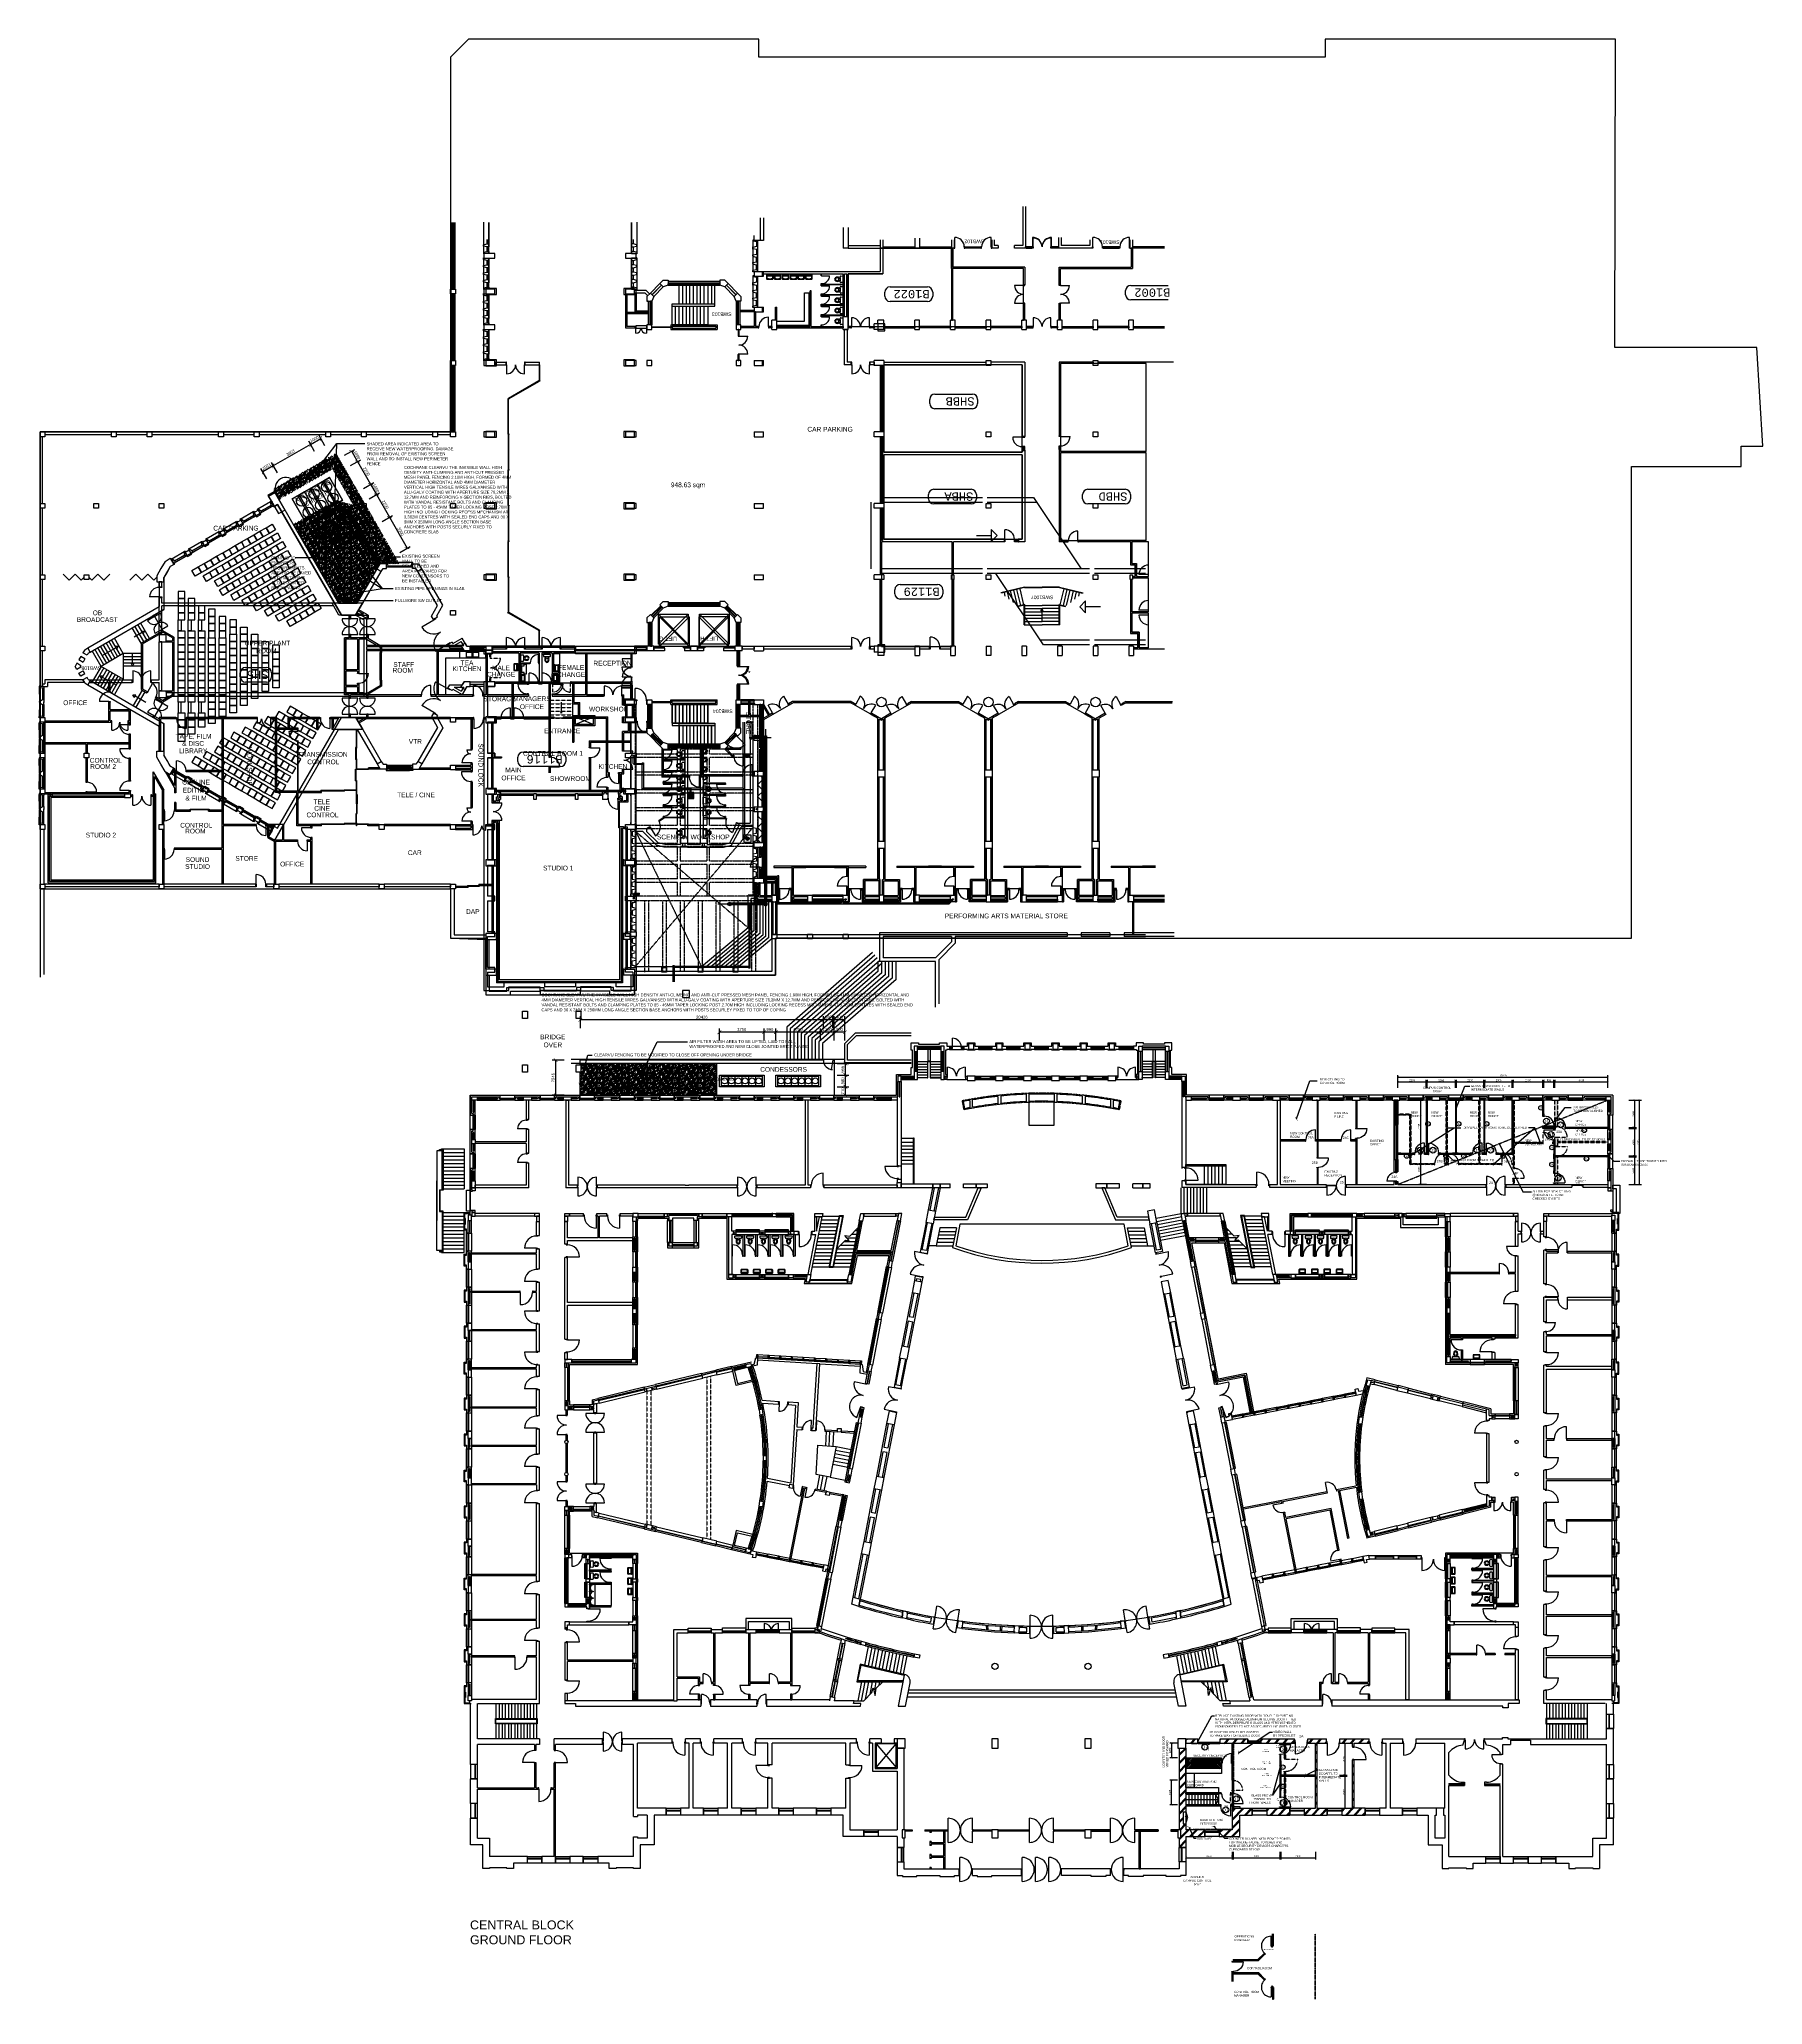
# Model space of a CAD drawing. Header units: millimetres. Extents: x -242071 to 82444, y -53139 to 112036.
# Drawn here: x -86814 to 58020, y -53139 to 112036 of the extents above; entities that cross this region are included whole.
import ezdxf

# ---------------------------------------------------------------- set-up
doc = ezdxf.new("R2010")
doc.units = ezdxf.units.MM
doc.header["$PDSIZE"] = 1
for name, pattern in [('DASHED', [19.05, 12.7, -6.35]), ('HIDDEN', [9.525, 6.35, -3.175]), ('PCENTRE', [50.8, 31.75, -6.35, 6.35, -6.35]), ('PCENTRE2', [28.575, 19.05, -3.175, 3.175, -3.175]), ('PDASHED', [19.05, 12.7, -6.35]), ('PDASHED2', [9.525, 6.35, -3.175]), ('PDASHEDX2', [38.1, 25.4, -12.7]), ('PHANTOM', [63.5, 31.75, -6.35, 6.35, -6.35, 6.35, -6.35]), ('PPHANTOM', [63.5, 31.75, -6.35, 6.35, -6.35, 6.35, -6.35])]:
    doc.linetypes.add(name, pattern=pattern)
for name, color, linetype in [('Air_conditioning_ceiling_mounted', 3, 'Continuous'), ('Air_conditioning_low_level', 3, 'Continuous'), ('Balustrades', 2, 'Continuous'), ('Basement 1 - Doors Windows and Openings', 7, 'Continuous'), ('Basement 1 - General', 7, 'Continuous'), ('Basement 1 - Sections', 7, 'Continuous'), ('Basement 1 - Spaces and Zones', 7, 'Continuous'), ('Basement 1 - Stairs', 7, 'Continuous'), ('Basement 1 - Stormwater', 7, 'Continuous'), ('Basement 1 - Structural Members', 7, 'Continuous'), ('Basement 1 - Walls', 7, 'Continuous'), ('Basement 2 - Doors Windows and Openings', 7, 'Continuous'), ('Basement 2 - General', 7, 'Continuous'), ('Basement 2 - Mass Elements', 7, 'Continuous'), ('Basement 2 - Spaces and Zones', 7, 'Continuous'), ('Basement 2 - Stairs', 7, 'Continuous'), ('Basement 2 - Stormwater', 7, 'Continuous'), ('Basement 2 - Structural Members', 7, 'Continuous'), ('Basement 2 - Walls', 7, 'Continuous'), ('Columns_conc_steel_timber', 5, 'Continuous'), ('Demolition', 1, 'Continuous'), ('Dimensions_Builders_work', 1, 'Continuous'), ('Dimensions_General_Layout', 1, 'Continuous'), ('Dimensions_Mechanical', 1, 'Continuous'), ('Electrical_dist_from_subboard', 1, 'Continuous'), ('Finishes_Floor', 1, 'Continuous'), ('Fixture_Room', 2, 'Continuous'), ('Fixture_Sanitary', 2, 'Continuous'), ('Furniture', 1, 'Continuous'), ('Hatch_Builders_work', 1, 'Continuous'), ('Hatch_Demolition', 1, 'Continuous'), ('Hatch_Partition_layout', 1, 'Continuous'), ('Hatch_Roof_plan', 1, 'Continuous'), ('Internal_partitions', 2, 'Continuous'), ('Office Number', 2, 'Continuous'), ('Open_stairs_and_ramps', 2, 'Continuous'), ('Rain_and_storm_water', 1, 'Continuous'), ('Retaining_walls', 3, 'Continuous'), ('Text_Builders_work', 1, 'Continuous'), ('Text_Demolition', 1, 'Continuous'), ('Text_Furniture_and_fixtures', 1, 'Continuous'), ('Text_Mechanical', 1, 'Continuous'), ('Text_Partition_layout', 1, 'Continuous'), ('Text_Roof_plan', 1, 'Continuous'), ('Text_Room_names_brickwork', 1, 'Continuous'), ('TITLE_BLOCK_P6', 7, 'Continuous'), ('Walls_brick_block_etc', 3, 'Continuous'), ('Windows_and_doors_to_brickwork', 1, 'Continuous'), ('Windows_and_doors_to_partitions', 1, 'Continuous')]:
    doc.layers.add(name, color=color, linetype=linetype)
doc.styles.add('arial', font='arial.ttf')
doc.styles.add('MONOTXT', font='monotxt.shx')
doc.styles.add('Text_Style_1', font='Freehand')
doc.styles.add('Text_Style_2', font='Freehand')
doc.styles.add('Text_Style_3', font='freehand')
doc.styles.add('Text_Style_3_46e705ff-8652-4b4b-9748-3b46a130a5c2', font='freehand')
doc.styles.add('Text_Style_3_d7b89161-017f-4e9d-a07b-0b1ab719bac5', font='freehand')
doc.styles.add('Text_Style_5', font='arial.ttf')
doc.linetypes.add('FENCELINE1', pattern='A,6.35,-2.54,[133,ltypeshp.shx,S=2.54,R=0,X=-2.54,Y=0],-2.54,25.4', length=36.83)
doc.dimstyles.new('$DIM_Caddie', dxfattribs={"dimscale": 100, "dimtxt": 2.5, "dimasz": 3, "dimexe": 3, "dimexo": 0, "dimgap": 1, "dimtad": 1, "dimdec": 0, "dimzin": 0, "dimdsep": 46, "dimtxsty": 'Text_Style_3_d7b89161-017f-4e9d-a07b-0b1ab719bac5', "dimblk": 'ARCHTICK', "dimblk1": 'ARCHTICK', "dimblk2": 'ARCHTICK', "dimcen": 0.4, "dimclrd": 1, "dimclre": 1, "dimclrt": 2, "dimadec": 0, "dimazin": 0, "dimtfac": 0.5, "dimtdec": 0, "dimtix": 1, "dimtmove": 0, "dimatfit": 2, "dimldrblk": 'ARCHTICK', "dimfxl": 7, "dimfxlon": 1, "dimtfillclr": 1, "dimtolj": 1, "dimtzin": 0, "dimlwd": -3, "dimlwe": -3, "dimarcsym": 1})
pattern_1 = [(45, (-0.009, -8654.9), (-353.5534, 353.5534), []), (45, (-56.6, -8598.35), (-353.5534, 353.5534), [])]
pattern_2 = [(45, (-0.009, -8654.92), (-70.71068, 70.71068), [])]
pattern_3 = [(45, (-238113.88, -4498.6), (-70.710678, 70.710678), [])]
pattern_4 = [(45, (-0.009, -8654.92), (-88.38835, 88.38835), []), (135, (-0.009, -8654.92), (-88.38835, -88.38835), [])]
pattern_5 = [(45, (-0.009, -8654.92), (-35.35534, 35.35534), []), (135, (-0.009, -8654.92), (-176.7767, -35.35534), [50, -50]), (135, (-22.99, -8607.19), (-123.74369, 17.67767), [50, -50])]
pattern_6 = [(45, (0, 0), (0, 848.528), [1950, -75, 75, -150, 675, -75]), (45, (260.9, 375.5), (0, 848.528), [450, -150, 1500, -75, 675, -150]), (45, (478.9, 687.84), (0, 848.528), [750, -150, 1725, -75, 225, -75]), (45, (587.1, 897.85), (0, 848.528), [1500, -150, 1125, -75, 75, -75]), (45, (794.96, 1220.3), (0, 848.528), [525, -150, 1800, -75, 300, -150]), (45, (1063.3, 1588.34), (0, 848.528), [1575, -150, 750, -75, 375, -75]), (45, (1324.76, 1963.3), (0, 848.528), [750, -150, 900, -75, 1050, -75]), (45, (1587.8, 2336.63), (0, 848.528), [2250, -150, 300, -75, 75, -150])]

# ---------------------------------------------------------------- blocks, each defined once
blk = doc.blocks.new('_ArchTick')
at = {"color": 0, "linetype": 'ByBlock', "const_width": 0.15}
blk.add_lwpolyline([(-0.5, -0.5), (0.5, 0.5)], dxfattribs=at)
blk = doc.blocks.new('*D30')
at = {"layer": 'Defpoints', "color": 0}
for p in [(29735, 24422), (27371, 22890), (29735, 22890)]:
    blk.add_point(p, dxfattribs=at)
at = {"layer": 'Dimensions_General_Layout', "color": 1, "linetype": 'Continuous', "lineweight": -3}
for p, q in [((27346, 24422), (29760, 24422)), ((27371, 23922), (27371, 24572)), ((29735, 23922), (29735, 24572))]:
    blk.add_line(p, q, dxfattribs=at)
at = {"layer": 'Dimensions_General_Layout', "color": 1, "lineweight": -3, "xscale": 150, "yscale": 150, "zscale": 150, "rotation": 180}
blk.add_blockref('_ArchTick', (27371, 24422), dxfattribs=at)
at = {"layer": 'Dimensions_General_Layout', "color": 1, "lineweight": -3, "xscale": 150, "yscale": 150, "zscale": 150}
blk.add_blockref('_ArchTick', (29735, 24422), dxfattribs=at)
at = {"layer": 'Dimensions_General_Layout', "color": 1, "linetype": 'Continuous', "lineweight": -3, "insert": (28553, 24548), "char_height": 150, "attachment_point": 5, "style": 'Text_Style_5'}
blk.add_mtext('\\A1;2365', dxfattribs=at)
blk = doc.blocks.new('_Open90')
at = {"color": 0, "linetype": 'ByBlock', "lineweight": -2}
for p, q in [((0, 0), (-1, 0)), ((-0.5, 0.5), (0, 0)), ((0, 0), (-0.5, -0.5))]:
    blk.add_line(p, q, dxfattribs=at)
blk = doc.blocks.new('*D39')
at = {"layer": 'Defpoints', "color": 0}
for p in [(29825, 24422), (29735, 22890), (29825, 22890)]:
    blk.add_point(p, dxfattribs=at)
at = {"layer": 'Dimensions_General_Layout', "color": 1, "linetype": 'Continuous', "lineweight": -3}
for p, q in [((29710, 24422), (29850, 24422)), ((29735, 23922), (29735, 24572)), ((29825, 23922), (29825, 24572))]:
    blk.add_line(p, q, dxfattribs=at)
at = {"layer": 'Dimensions_General_Layout', "color": 1, "lineweight": -3, "xscale": 150, "yscale": 150, "zscale": 150}
blk.add_blockref('_ArchTick', (29735, 24422), dxfattribs=at)
at = {"layer": 'Dimensions_General_Layout', "color": 1, "lineweight": -3, "xscale": 150, "yscale": 150, "zscale": 150, "rotation": 180}
blk.add_blockref('_ArchTick', (29825, 24422), dxfattribs=at)
at = {"layer": 'Dimensions_General_Layout', "color": 1, "linetype": 'Continuous', "lineweight": -3, "insert": (29780, 24548), "char_height": 150, "attachment_point": 5, "style": 'Text_Style_5'}
blk.add_mtext('\\A1;90', dxfattribs=at)
blk = doc.blocks.new('*D40')
at = {"layer": 'Defpoints', "color": 0}
for p in [(32190, 24422), (29825, 22890), (32190, 22890)]:
    blk.add_point(p, dxfattribs=at)
at = {"layer": 'Dimensions_General_Layout', "color": 1, "linetype": 'Continuous', "lineweight": -3}
for p, q in [((29800, 24422), (32215, 24422)), ((29825, 23922), (29825, 24572)), ((32190, 23922), (32190, 24572))]:
    blk.add_line(p, q, dxfattribs=at)
at = {"layer": 'Dimensions_General_Layout', "color": 1, "lineweight": -3, "xscale": 150, "yscale": 150, "zscale": 150, "rotation": 180}
blk.add_blockref('_ArchTick', (29825, 24422), dxfattribs=at)
at = {"layer": 'Dimensions_General_Layout', "color": 1, "lineweight": -3, "xscale": 150, "yscale": 150, "zscale": 150}
blk.add_blockref('_ArchTick', (32190, 24422), dxfattribs=at)
at = {"layer": 'Dimensions_General_Layout', "color": 1, "linetype": 'Continuous', "lineweight": -3, "insert": (31008, 24548), "char_height": 150, "attachment_point": 5, "style": 'Text_Style_5'}
blk.add_mtext('\\A1;2365', dxfattribs=at)
blk = doc.blocks.new('*D41')
at = {"layer": 'Defpoints', "color": 0}
for p in [(32280, 24422), (32190, 22890), (32280, 22890)]:
    blk.add_point(p, dxfattribs=at)
at = {"layer": 'Dimensions_General_Layout', "color": 1, "linetype": 'Continuous', "lineweight": -3}
for p, q in [((32165, 24422), (32305, 24422)), ((32190, 23922), (32190, 24572)), ((32280, 23922), (32280, 24572))]:
    blk.add_line(p, q, dxfattribs=at)
at = {"layer": 'Dimensions_General_Layout', "color": 1, "lineweight": -3, "xscale": 150, "yscale": 150, "zscale": 150}
blk.add_blockref('_ArchTick', (32190, 24422), dxfattribs=at)
at = {"layer": 'Dimensions_General_Layout', "color": 1, "lineweight": -3, "xscale": 150, "yscale": 150, "zscale": 150, "rotation": 180}
blk.add_blockref('_ArchTick', (32280, 24422), dxfattribs=at)
at = {"layer": 'Dimensions_General_Layout', "color": 1, "linetype": 'Continuous', "lineweight": -3, "insert": (32235, 24548), "char_height": 150, "attachment_point": 5, "style": 'Text_Style_5'}
blk.add_mtext('\\A1;90', dxfattribs=at)
blk = doc.blocks.new('*D42')
at = {"layer": 'Defpoints', "color": 0}
for p in [(34580, 24422), (32280, 22890), (34580, 22890)]:
    blk.add_point(p, dxfattribs=at)
at = {"layer": 'Dimensions_General_Layout', "color": 1, "linetype": 'Continuous', "lineweight": -3}
for p, q in [((32255, 24422), (34605, 24422)), ((32280, 23922), (32280, 24572)), ((34580, 23922), (34580, 24572))]:
    blk.add_line(p, q, dxfattribs=at)
at = {"layer": 'Dimensions_General_Layout', "color": 1, "lineweight": -3, "xscale": 150, "yscale": 150, "zscale": 150, "rotation": 180}
blk.add_blockref('_ArchTick', (32280, 24422), dxfattribs=at)
at = {"layer": 'Dimensions_General_Layout', "color": 1, "lineweight": -3, "xscale": 150, "yscale": 150, "zscale": 150}
blk.add_blockref('_ArchTick', (34580, 24422), dxfattribs=at)
at = {"layer": 'Dimensions_General_Layout', "color": 1, "linetype": 'Continuous', "lineweight": -3, "insert": (33430, 24548), "char_height": 150, "attachment_point": 5, "style": 'Text_Style_5'}
blk.add_mtext('\\A1;2300', dxfattribs=at)
blk = doc.blocks.new('*D43')
at = {"layer": 'Defpoints', "color": 0}
for p in [(34670, 24422), (34580, 22890), (34670, 22890)]:
    blk.add_point(p, dxfattribs=at)
at = {"layer": 'Dimensions_General_Layout', "color": 1, "linetype": 'Continuous', "lineweight": -3}
for p, q in [((34555, 24422), (34695, 24422)), ((34580, 23922), (34580, 24572)), ((34670, 23922), (34670, 24572))]:
    blk.add_line(p, q, dxfattribs=at)
at = {"layer": 'Dimensions_General_Layout', "color": 1, "lineweight": -3, "xscale": 150, "yscale": 150, "zscale": 150}
blk.add_blockref('_ArchTick', (34580, 24422), dxfattribs=at)
at = {"layer": 'Dimensions_General_Layout', "color": 1, "lineweight": -3, "xscale": 150, "yscale": 150, "zscale": 150, "rotation": 180}
blk.add_blockref('_ArchTick', (34670, 24422), dxfattribs=at)
at = {"layer": 'Dimensions_General_Layout', "color": 1, "linetype": 'Continuous', "lineweight": -3, "insert": (34625, 24548), "char_height": 150, "attachment_point": 5, "style": 'Text_Style_5'}
blk.add_mtext('\\A1;90', dxfattribs=at)
blk = doc.blocks.new('*D44')
at = {"layer": 'Defpoints', "color": 0}
for p in [(36970, 24422), (34670, 22890), (36970, 22890)]:
    blk.add_point(p, dxfattribs=at)
at = {"layer": 'Dimensions_General_Layout', "color": 1, "linetype": 'Continuous', "lineweight": -3}
for p, q in [((34645, 24422), (36995, 24422)), ((34670, 23922), (34670, 24572)), ((36970, 23922), (36970, 24572))]:
    blk.add_line(p, q, dxfattribs=at)
at = {"layer": 'Dimensions_General_Layout', "color": 1, "lineweight": -3, "xscale": 150, "yscale": 150, "zscale": 150, "rotation": 180}
blk.add_blockref('_ArchTick', (34670, 24422), dxfattribs=at)
at = {"layer": 'Dimensions_General_Layout', "color": 1, "lineweight": -3, "xscale": 150, "yscale": 150, "zscale": 150}
blk.add_blockref('_ArchTick', (36970, 24422), dxfattribs=at)
at = {"layer": 'Dimensions_General_Layout', "color": 1, "linetype": 'Continuous', "lineweight": -3, "insert": (35820, 24548), "char_height": 150, "attachment_point": 5, "style": 'Text_Style_5'}
blk.add_mtext('\\A1;2300', dxfattribs=at)
blk = doc.blocks.new('*D45')
at = {"layer": 'Defpoints', "color": 0}
for p in [(37060, 24422), (36970, 22890), (37060, 22890)]:
    blk.add_point(p, dxfattribs=at)
at = {"layer": 'Dimensions_General_Layout', "color": 1, "linetype": 'Continuous', "lineweight": -3}
for p, q in [((36945, 24422), (37085, 24422)), ((36970, 23922), (36970, 24572)), ((37060, 23922), (37060, 24572))]:
    blk.add_line(p, q, dxfattribs=at)
at = {"layer": 'Dimensions_General_Layout', "color": 1, "lineweight": -3, "xscale": 150, "yscale": 150, "zscale": 150}
blk.add_blockref('_ArchTick', (36970, 24422), dxfattribs=at)
at = {"layer": 'Dimensions_General_Layout', "color": 1, "lineweight": -3, "xscale": 150, "yscale": 150, "zscale": 150, "rotation": 180}
blk.add_blockref('_ArchTick', (37060, 24422), dxfattribs=at)
at = {"layer": 'Dimensions_General_Layout', "color": 1, "linetype": 'Continuous', "lineweight": -3, "insert": (37015, 24548), "char_height": 150, "attachment_point": 5, "style": 'Text_Style_5'}
blk.add_mtext('\\A1;90', dxfattribs=at)
blk = doc.blocks.new('*D46')
at = {"layer": 'Defpoints', "color": 0}
for p in [(39550, 24422), (37060, 22890), (39550, 22890)]:
    blk.add_point(p, dxfattribs=at)
at = {"layer": 'Dimensions_General_Layout', "color": 1, "linetype": 'Continuous', "lineweight": -3}
for p, q in [((37035, 24422), (39575, 24422)), ((37060, 23922), (37060, 24572)), ((39550, 23922), (39550, 24572))]:
    blk.add_line(p, q, dxfattribs=at)
at = {"layer": 'Dimensions_General_Layout', "color": 1, "lineweight": -3, "xscale": 150, "yscale": 150, "zscale": 150, "rotation": 180}
blk.add_blockref('_ArchTick', (37060, 24422), dxfattribs=at)
at = {"layer": 'Dimensions_General_Layout', "color": 1, "lineweight": -3, "xscale": 150, "yscale": 150, "zscale": 150}
blk.add_blockref('_ArchTick', (39550, 24422), dxfattribs=at)
at = {"layer": 'Dimensions_General_Layout', "color": 1, "linetype": 'Continuous', "lineweight": -3, "insert": (38305, 24548), "char_height": 150, "attachment_point": 5, "style": 'Text_Style_5'}
blk.add_mtext('\\A1;2490', dxfattribs=at)
blk = doc.blocks.new('*D47')
at = {"layer": 'Defpoints', "color": 0}
for p in [(39640, 24422), (39550, 22890), (39640, 22890)]:
    blk.add_point(p, dxfattribs=at)
at = {"layer": 'Dimensions_General_Layout', "color": 1, "linetype": 'Continuous', "lineweight": -3}
for p, q in [((39525, 24422), (39665, 24422)), ((39550, 23922), (39550, 24572)), ((39640, 23922), (39640, 24572))]:
    blk.add_line(p, q, dxfattribs=at)
at = {"layer": 'Dimensions_General_Layout', "color": 1, "lineweight": -3, "xscale": 150, "yscale": 150, "zscale": 150}
blk.add_blockref('_ArchTick', (39550, 24422), dxfattribs=at)
at = {"layer": 'Dimensions_General_Layout', "color": 1, "lineweight": -3, "xscale": 150, "yscale": 150, "zscale": 150, "rotation": 180}
blk.add_blockref('_ArchTick', (39640, 24422), dxfattribs=at)
at = {"layer": 'Dimensions_General_Layout', "color": 1, "linetype": 'Continuous', "lineweight": -3, "insert": (39595, 24548), "char_height": 150, "attachment_point": 5, "style": 'Text_Style_5'}
blk.add_mtext('\\A1;90', dxfattribs=at)
blk = doc.blocks.new('*D49')
at = {"layer": 'Defpoints', "color": 0}
for p in [(45011, 22890), (45011, 20590), (47257, 20590)]:
    blk.add_point(p, dxfattribs=at)
at = {"layer": 'Dimensions_General_Layout', "color": 1, "linetype": 'Continuous', "lineweight": -3}
for p, q in [((46757, 22890), (47407, 22890)), ((47257, 22915), (47257, 20565)), ((46757, 20590), (47407, 20590))]:
    blk.add_line(p, q, dxfattribs=at)
at = {"layer": 'Dimensions_General_Layout', "color": 1, "lineweight": -3, "xscale": 150, "yscale": 150, "zscale": 150}
for p, rotation in [((47257, 22890), 90), ((47257, 20590), 270)]:
    blk.add_blockref('_ArchTick', p, dxfattribs=dict(at, rotation=rotation))
at = {"layer": 'Dimensions_General_Layout', "color": 1, "linetype": 'Continuous', "lineweight": -3, "insert": (47131, 21740), "char_height": 150, "attachment_point": 5, "rotation": 90, "style": 'Text_Style_5'}
blk.add_mtext('\\A1;2300', dxfattribs=at)
blk = doc.blocks.new('*D50')
at = {"layer": 'Defpoints', "color": 0}
for p in [(45011, 20590), (45011, 20500), (47257, 20500)]:
    blk.add_point(p, dxfattribs=at)
at = {"layer": 'Dimensions_General_Layout', "color": 1, "linetype": 'Continuous', "lineweight": -3}
for p, q in [((46757, 20590), (47407, 20590)), ((46757, 20500), (47407, 20500)), ((47257, 20615), (47257, 20475))]:
    blk.add_line(p, q, dxfattribs=at)
at = {"layer": 'Dimensions_General_Layout', "color": 1, "lineweight": -3, "xscale": 150, "yscale": 150, "zscale": 150}
for p, rotation in [((47257, 20590), 270), ((47257, 20500), 90)]:
    blk.add_blockref('_ArchTick', p, dxfattribs=dict(at, rotation=rotation))
at = {"layer": 'Dimensions_General_Layout', "color": 1, "linetype": 'Continuous', "lineweight": -3, "insert": (47131, 20545), "char_height": 150, "attachment_point": 5, "rotation": 90, "style": 'Text_Style_5'}
blk.add_mtext('\\A1;90', dxfattribs=at)
blk = doc.blocks.new('*D51')
at = {"layer": 'Defpoints', "color": 0}
for p in [(45011, 20500), (45011, 18195), (47257, 18195)]:
    blk.add_point(p, dxfattribs=at)
at = {"layer": 'Dimensions_General_Layout', "color": 1, "linetype": 'Continuous', "lineweight": -3}
for p, q in [((46757, 20500), (47407, 20500)), ((47257, 20525), (47257, 18170)), ((46757, 18195), (47407, 18195))]:
    blk.add_line(p, q, dxfattribs=at)
at = {"layer": 'Dimensions_General_Layout', "color": 1, "lineweight": -3, "xscale": 150, "yscale": 150, "zscale": 150}
for p, rotation in [((47257, 20500), 90), ((47257, 18195), 270)]:
    blk.add_blockref('_ArchTick', p, dxfattribs=dict(at, rotation=rotation))
at = {"layer": 'Dimensions_General_Layout', "color": 1, "linetype": 'Continuous', "lineweight": -3, "insert": (47131, 19347), "char_height": 150, "attachment_point": 5, "rotation": 90, "style": 'Text_Style_5'}
blk.add_mtext('\\A1;2305', dxfattribs=at)
blk = doc.blocks.new('*D52')
at = {"layer": 'Defpoints', "color": 0}
for p in [(45011, 18195), (45011, 18105), (47257, 18105)]:
    blk.add_point(p, dxfattribs=at)
at = {"layer": 'Dimensions_General_Layout', "color": 1, "linetype": 'Continuous', "lineweight": -3}
for p, q in [((46757, 18195), (47407, 18195)), ((47257, 18220), (47257, 18080)), ((46757, 18105), (47407, 18105))]:
    blk.add_line(p, q, dxfattribs=at)
at = {"layer": 'Dimensions_General_Layout', "color": 1, "lineweight": -3, "xscale": 150, "yscale": 150, "zscale": 150}
for p, rotation in [((47257, 18195), 270), ((47257, 18105), 90)]:
    blk.add_blockref('_ArchTick', p, dxfattribs=dict(at, rotation=rotation))
at = {"layer": 'Dimensions_General_Layout', "color": 1, "linetype": 'Continuous', "lineweight": -3, "insert": (47131, 18150), "char_height": 150, "attachment_point": 5, "rotation": 90, "style": 'Text_Style_5'}
blk.add_mtext('\\A1;90', dxfattribs=at)
blk = doc.blocks.new('*D53')
at = {"layer": 'Defpoints', "color": 0}
for p in [(45011, 18105), (45011, 15805), (47257, 15805)]:
    blk.add_point(p, dxfattribs=at)
at = {"layer": 'Dimensions_General_Layout', "color": 1, "linetype": 'Continuous', "lineweight": -3}
for p, q in [((46757, 18105), (47407, 18105)), ((47257, 18130), (47257, 15780)), ((46757, 15805), (47407, 15805))]:
    blk.add_line(p, q, dxfattribs=at)
at = {"layer": 'Dimensions_General_Layout', "color": 1, "lineweight": -3, "xscale": 150, "yscale": 150, "zscale": 150}
for p, rotation in [((47257, 18105), 90), ((47257, 15805), 270)]:
    blk.add_blockref('_ArchTick', p, dxfattribs=dict(at, rotation=rotation))
at = {"layer": 'Dimensions_General_Layout', "color": 1, "linetype": 'Continuous', "lineweight": -3, "insert": (47131, 16955), "char_height": 150, "attachment_point": 5, "rotation": 90, "style": 'Text_Style_5'}
blk.add_mtext('\\A1;2300', dxfattribs=at)
blk = doc.blocks.new('*D54')
at = {"layer": 'Defpoints', "color": 0}
for p in [(29735, 22890), (29260, 18435), (29735, 18435)]:
    blk.add_point(p, dxfattribs=at)
at = {"layer": 'Dimensions_General_Layout', "color": 1, "linetype": 'Continuous', "lineweight": -3}
for p, q in [((29485, 22890), (29110, 22890)), ((29260, 22915), (29260, 18410)), ((29485, 18435), (29110, 18435))]:
    blk.add_line(p, q, dxfattribs=at)
at = {"layer": 'Dimensions_General_Layout', "color": 1, "lineweight": -3, "xscale": 150, "yscale": 150, "zscale": 150}
for p, rotation in [((29260, 22890), 90), ((29260, 18435), 270)]:
    blk.add_blockref('_ArchTick', p, dxfattribs=dict(at, rotation=rotation))
at = {"layer": 'Dimensions_General_Layout', "color": 1, "linetype": 'Continuous', "lineweight": -3, "insert": (29134, 20662), "char_height": 150, "attachment_point": 5, "rotation": 90, "style": 'Text_Style_5'}
blk.add_mtext('\\A1;4455', dxfattribs=at)
blk = doc.blocks.new('*D55')
at = {"layer": 'Defpoints', "color": 0}
for p in [(29260, 18345), (29635, 18345), (29735, 18435)]:
    blk.add_point(p, dxfattribs=at)
at = {"layer": 'Dimensions_General_Layout', "color": 1, "linetype": 'Continuous', "lineweight": -3}
for p, q in [((29485, 18435), (29110, 18435)), ((29385, 18345), (29110, 18345)), ((29260, 18460), (29260, 18320))]:
    blk.add_line(p, q, dxfattribs=at)
at = {"layer": 'Dimensions_General_Layout', "color": 1, "lineweight": -3, "xscale": 150, "yscale": 150, "zscale": 150}
for p, rotation in [((29260, 18435), 270), ((29260, 18345), 90)]:
    blk.add_blockref('_ArchTick', p, dxfattribs=dict(at, rotation=rotation))
at = {"layer": 'Dimensions_General_Layout', "color": 1, "linetype": 'Continuous', "lineweight": -3, "insert": (29133, 18390), "char_height": 150, "attachment_point": 5, "rotation": 90, "style": 'Text_Style_5'}
blk.add_mtext('\\A1;90', dxfattribs=at)
blk = doc.blocks.new('*D56')
at = {"layer": 'Defpoints', "color": 0}
for p in [(29635, 18345), (29260, 15805), (34750, 15805)]:
    blk.add_point(p, dxfattribs=at)
at = {"layer": 'Dimensions_General_Layout', "color": 1, "linetype": 'Continuous', "lineweight": -3}
for p, q in [((29385, 18345), (29110, 18345)), ((29260, 18370), (29260, 15780)), ((29760, 15805), (29110, 15805))]:
    blk.add_line(p, q, dxfattribs=at)
at = {"layer": 'Dimensions_General_Layout', "color": 1, "lineweight": -3, "xscale": 150, "yscale": 150, "zscale": 150}
for p, rotation in [((29260, 18345), 90), ((29260, 15805), 270)]:
    blk.add_blockref('_ArchTick', p, dxfattribs=dict(at, rotation=rotation))
at = {"layer": 'Dimensions_General_Layout', "color": 1, "linetype": 'Continuous', "lineweight": -3, "insert": (29133, 17075), "char_height": 150, "attachment_point": 5, "rotation": 90, "style": 'Text_Style_5'}
blk.add_mtext('\\A1;2540', dxfattribs=at)
blk = doc.blocks.new('*D57')
at = {"layer": 'Defpoints', "color": 0}
for p in [(40466, 24422), (39640, 22890), (40466, 20500)]:
    blk.add_point(p, dxfattribs=at)
at = {"layer": 'Dimensions_General_Layout', "color": 1, "linetype": 'Continuous', "lineweight": -3}
for p, q in [((39615, 24422), (40491, 24422)), ((39640, 23922), (39640, 24572)), ((40466, 23922), (40466, 24572))]:
    blk.add_line(p, q, dxfattribs=at)
at = {"layer": 'Dimensions_General_Layout', "color": 1, "lineweight": -3, "xscale": 150, "yscale": 150, "zscale": 150, "rotation": 180}
blk.add_blockref('_ArchTick', (39640, 24422), dxfattribs=at)
at = {"layer": 'Dimensions_General_Layout', "color": 1, "lineweight": -3, "xscale": 150, "yscale": 150, "zscale": 150}
blk.add_blockref('_ArchTick', (40466, 24422), dxfattribs=at)
at = {"layer": 'Dimensions_General_Layout', "color": 1, "linetype": 'Continuous', "lineweight": -3, "insert": (40053, 24548), "char_height": 150, "attachment_point": 5, "style": 'Text_Style_5'}
blk.add_mtext('\\A1;826', dxfattribs=at)
blk = doc.blocks.new('*D58')
at = {"layer": 'Defpoints', "color": 0}
for p in [(40556, 24422), (40466, 20500), (40556, 20500)]:
    blk.add_point(p, dxfattribs=at)
at = {"layer": 'Dimensions_General_Layout', "color": 1, "linetype": 'Continuous', "lineweight": -3}
for p, q in [((40441, 24422), (40581, 24422)), ((40466, 23922), (40466, 24572)), ((40556, 23922), (40556, 24572))]:
    blk.add_line(p, q, dxfattribs=at)
at = {"layer": 'Dimensions_General_Layout', "color": 1, "lineweight": -3, "xscale": 150, "yscale": 150, "zscale": 150}
blk.add_blockref('_ArchTick', (40466, 24422), dxfattribs=at)
at = {"layer": 'Dimensions_General_Layout', "color": 1, "lineweight": -3, "xscale": 150, "yscale": 150, "zscale": 150, "rotation": 180}
blk.add_blockref('_ArchTick', (40556, 24422), dxfattribs=at)
at = {"layer": 'Dimensions_General_Layout', "color": 1, "linetype": 'Continuous', "lineweight": -3, "insert": (40511, 24548), "char_height": 150, "attachment_point": 5, "style": 'Text_Style_5'}
blk.add_mtext('\\A1;90', dxfattribs=at)
blk = doc.blocks.new('*D59')
at = {"layer": 'Defpoints', "color": 0}
for p in [(45011, 24422), (45011, 22890), (40556, 20500)]:
    blk.add_point(p, dxfattribs=at)
at = {"layer": 'Dimensions_General_Layout', "color": 1, "linetype": 'Continuous', "lineweight": -3}
for p, q in [((40531, 24422), (45036, 24422)), ((40556, 23922), (40556, 24572)), ((45011, 23922), (45011, 24572))]:
    blk.add_line(p, q, dxfattribs=at)
at = {"layer": 'Dimensions_General_Layout', "color": 1, "lineweight": -3, "xscale": 150, "yscale": 150, "zscale": 150, "rotation": 180}
blk.add_blockref('_ArchTick', (40556, 24422), dxfattribs=at)
at = {"layer": 'Dimensions_General_Layout', "color": 1, "lineweight": -3, "xscale": 150, "yscale": 150, "zscale": 150}
blk.add_blockref('_ArchTick', (45011, 24422), dxfattribs=at)
at = {"layer": 'Dimensions_General_Layout', "color": 1, "linetype": 'Continuous', "lineweight": -3, "insert": (42784, 24548), "char_height": 150, "attachment_point": 5, "style": 'Text_Style_5'}
blk.add_mtext('\\A1;4455', dxfattribs=at)
blk = doc.blocks.new('*D62')
at = {"layer": 'Defpoints', "color": 0}
for p in [(20430, -33937), (22942, -33937), (20430, -36635)]:
    blk.add_point(p, dxfattribs=at)
at = {"layer": 'Dimensions_General_Layout', "color": 1, "linetype": 'Continuous', "lineweight": -3}
for p, q in [((22442, -33937), (23092, -33937)), ((22942, -36660), (22942, -33912)), ((22442, -36635), (23092, -36635))]:
    blk.add_line(p, q, dxfattribs=at)
at = {"layer": 'Dimensions_General_Layout', "color": 1, "lineweight": -3, "xscale": 150, "yscale": 150, "zscale": 150}
for p, rotation in [((22942, -33937), 90), ((22942, -36635), 270)]:
    blk.add_blockref('_ArchTick', p, dxfattribs=dict(at, rotation=rotation))
at = {"layer": 'Dimensions_General_Layout', "color": 1, "linetype": 'Continuous', "lineweight": -3, "insert": (22816, -35286), "char_height": 150, "attachment_point": 5, "rotation": 90, "style": 'Text_Style_5'}
blk.add_mtext('\\A1;2698', dxfattribs=at)
blk = doc.blocks.new('*D63')
at = {"layer": 'Defpoints', "color": 0}
for p in [(20430, -33847), (20430, -33937), (22942, -33847)]:
    blk.add_point(p, dxfattribs=at)
at = {"layer": 'Dimensions_General_Layout', "color": 1, "linetype": 'Continuous', "lineweight": -3}
for p, q in [((22442, -33847), (23092, -33847)), ((22442, -33937), (23092, -33937)), ((22942, -33962), (22942, -33822))]:
    blk.add_line(p, q, dxfattribs=at)
at = {"layer": 'Dimensions_General_Layout', "color": 1, "lineweight": -3, "xscale": 150, "yscale": 150, "zscale": 150}
for p, rotation in [((22942, -33847), 270), ((22942, -33937), 90)]:
    blk.add_blockref('_ArchTick', p, dxfattribs=dict(at, rotation=rotation))
at = {"layer": 'Dimensions_General_Layout', "color": 1, "linetype": 'Continuous', "lineweight": -3, "insert": (22816, -33892), "char_height": 150, "attachment_point": 5, "rotation": 90, "style": 'Text_Style_5'}
blk.add_mtext('\\A1;90', dxfattribs=at)
blk = doc.blocks.new('*D64')
at = {"layer": 'Defpoints', "color": 0}
for p in [(20430, -31149), (22942, -31149), (20430, -33847)]:
    blk.add_point(p, dxfattribs=at)
at = {"layer": 'Dimensions_General_Layout', "color": 1, "linetype": 'Continuous', "lineweight": -3}
for p, q in [((22442, -31149), (23092, -31149)), ((22942, -33872), (22942, -31124)), ((22442, -33847), (23092, -33847))]:
    blk.add_line(p, q, dxfattribs=at)
at = {"layer": 'Dimensions_General_Layout', "color": 1, "lineweight": -3, "xscale": 150, "yscale": 150, "zscale": 150}
for p, rotation in [((22942, -31149), 90), ((22942, -33847), 270)]:
    blk.add_blockref('_ArchTick', p, dxfattribs=dict(at, rotation=rotation))
at = {"layer": 'Dimensions_General_Layout', "color": 1, "linetype": 'Continuous', "lineweight": -3, "insert": (22816, -32498), "char_height": 150, "attachment_point": 5, "rotation": 90, "style": 'Text_Style_5'}
blk.add_mtext('\\A1;2698', dxfattribs=at)
blk = doc.blocks.new('*D66')
at = {"layer": 'Defpoints', "color": 0}
for p in [(9553, -36439), (13427, -36439), (13427, -40787)]:
    blk.add_point(p, dxfattribs=at)
at = {"layer": 'Dimensions_General_Layout', "color": 1, "linetype": 'Continuous', "lineweight": -3}
for p, q in [((9528, -40787), (13452, -40787)), ((9553, -40287), (9553, -40937)), ((13427, -40287), (13427, -40937))]:
    blk.add_line(p, q, dxfattribs=at)
at = {"layer": 'Dimensions_General_Layout', "color": 1, "lineweight": -3, "xscale": 150, "yscale": 150, "zscale": 150, "rotation": 180}
blk.add_blockref('_ArchTick', (9553, -40787), dxfattribs=at)
at = {"layer": 'Dimensions_General_Layout', "color": 1, "lineweight": -3, "xscale": 150, "yscale": 150, "zscale": 150}
blk.add_blockref('_ArchTick', (13427, -40787), dxfattribs=at)
at = {"layer": 'Dimensions_General_Layout', "color": 1, "linetype": 'Continuous', "lineweight": -3, "insert": (11490, -40660), "char_height": 150, "attachment_point": 5, "style": 'Text_Style_5'}
blk.add_mtext('\\A1;3874', dxfattribs=at)
blk = doc.blocks.new('*D67')
at = {"layer": 'Defpoints', "color": 0}
for p in [(13427, -36439), (13517, -36349), (13517, -40787)]:
    blk.add_point(p, dxfattribs=at)
at = {"layer": 'Dimensions_General_Layout', "color": 1, "linetype": 'Continuous', "lineweight": -3}
for p, q in [((13402, -40787), (13542, -40787)), ((13427, -40287), (13427, -40937)), ((13517, -40287), (13517, -40937))]:
    blk.add_line(p, q, dxfattribs=at)
at = {"layer": 'Dimensions_General_Layout', "color": 1, "lineweight": -3, "xscale": 150, "yscale": 150, "zscale": 150}
blk.add_blockref('_ArchTick', (13427, -40787), dxfattribs=at)
at = {"layer": 'Dimensions_General_Layout', "color": 1, "lineweight": -3, "xscale": 150, "yscale": 150, "zscale": 150, "rotation": 180}
blk.add_blockref('_ArchTick', (13517, -40787), dxfattribs=at)
at = {"layer": 'Dimensions_General_Layout', "color": 1, "linetype": 'Continuous', "lineweight": -3, "insert": (13472, -40660), "char_height": 150, "attachment_point": 5, "style": 'Text_Style_5'}
blk.add_mtext('\\A1;90', dxfattribs=at)
blk = doc.blocks.new('*D68')
at = {"layer": 'Defpoints', "color": 0}
for p in [(13517, -36349), (17440, -36635), (17440, -40787)]:
    blk.add_point(p, dxfattribs=at)
at = {"layer": 'Dimensions_General_Layout', "color": 1, "linetype": 'Continuous', "lineweight": -3}
for p, q in [((13492, -40787), (17465, -40787)), ((13517, -40287), (13517, -40937)), ((17440, -40287), (17440, -40937))]:
    blk.add_line(p, q, dxfattribs=at)
at = {"layer": 'Dimensions_General_Layout', "color": 1, "lineweight": -3, "xscale": 150, "yscale": 150, "zscale": 150, "rotation": 180}
blk.add_blockref('_ArchTick', (13517, -40787), dxfattribs=at)
at = {"layer": 'Dimensions_General_Layout', "color": 1, "lineweight": -3, "xscale": 150, "yscale": 150, "zscale": 150}
blk.add_blockref('_ArchTick', (17440, -40787), dxfattribs=at)
at = {"layer": 'Dimensions_General_Layout', "color": 1, "linetype": 'Continuous', "lineweight": -3, "insert": (15478, -40660), "char_height": 150, "attachment_point": 5, "style": 'Text_Style_5'}
blk.add_mtext('\\A1;3923', dxfattribs=at)
blk = doc.blocks.new('*D69')
at = {"layer": 'Defpoints', "color": 0}
for p in [(17440, -36635), (17530, -36635), (17530, -40787)]:
    blk.add_point(p, dxfattribs=at)
at = {"layer": 'Dimensions_General_Layout', "color": 1, "linetype": 'Continuous', "lineweight": -3}
for p, q in [((17415, -40787), (17555, -40787)), ((17440, -40287), (17440, -40937)), ((17530, -40287), (17530, -40937))]:
    blk.add_line(p, q, dxfattribs=at)
at = {"layer": 'Dimensions_General_Layout', "color": 1, "lineweight": -3, "xscale": 150, "yscale": 150, "zscale": 150}
blk.add_blockref('_ArchTick', (17440, -40787), dxfattribs=at)
at = {"layer": 'Dimensions_General_Layout', "color": 1, "lineweight": -3, "xscale": 150, "yscale": 150, "zscale": 150, "rotation": 180}
blk.add_blockref('_ArchTick', (17530, -40787), dxfattribs=at)
at = {"layer": 'Dimensions_General_Layout', "color": 1, "linetype": 'Continuous', "lineweight": -3, "insert": (17485, -40660), "char_height": 150, "attachment_point": 5, "style": 'Text_Style_5'}
blk.add_mtext('\\A1;90', dxfattribs=at)
blk = doc.blocks.new('*D70')
at = {"layer": 'Defpoints', "color": 0}
for p in [(17530, -36635), (20430, -36635), (20430, -40787)]:
    blk.add_point(p, dxfattribs=at)
at = {"layer": 'Dimensions_General_Layout', "color": 1, "linetype": 'Continuous', "lineweight": -3}
for p, q in [((17505, -40787), (20455, -40787)), ((17530, -40287), (17530, -40937)), ((20430, -40287), (20430, -40937))]:
    blk.add_line(p, q, dxfattribs=at)
at = {"layer": 'Dimensions_General_Layout', "color": 1, "lineweight": -3, "xscale": 150, "yscale": 150, "zscale": 150, "rotation": 180}
blk.add_blockref('_ArchTick', (17530, -40787), dxfattribs=at)
at = {"layer": 'Dimensions_General_Layout', "color": 1, "lineweight": -3, "xscale": 150, "yscale": 150, "zscale": 150}
blk.add_blockref('_ArchTick', (20430, -40787), dxfattribs=at)
at = {"layer": 'Dimensions_General_Layout', "color": 1, "linetype": 'Continuous', "lineweight": -3, "insert": (18980, -40660), "char_height": 150, "attachment_point": 5, "style": 'Text_Style_5'}
blk.add_mtext('\\A1;2900', dxfattribs=at)
blk = doc.blocks.new('*D71')
at = {"layer": 'Defpoints', "color": 0}
for p in [(8339, -34263), (13427, -34263), (13427, -36349)]:
    blk.add_point(p, dxfattribs=at)
at = {"layer": 'Dimensions_General_Layout', "color": 1, "linetype": 'Continuous', "lineweight": -3}
for p, q in [((8839, -34263), (8189, -34263)), ((8339, -36374), (8339, -34238)), ((8839, -36349), (8189, -36349))]:
    blk.add_line(p, q, dxfattribs=at)
at = {"layer": 'Dimensions_General_Layout', "color": 1, "lineweight": -3, "xscale": 150, "yscale": 150, "zscale": 150}
for p, rotation in [((8339, -34263), 90), ((8339, -36349), 270)]:
    blk.add_blockref('_ArchTick', p, dxfattribs=dict(at, rotation=rotation))
at = {"layer": 'Dimensions_General_Layout', "color": 1, "linetype": 'Continuous', "lineweight": -3, "insert": (8213, -35306), "char_height": 150, "attachment_point": 5, "rotation": 90, "style": 'Text_Style_5'}
blk.add_mtext('\\A1;2086', dxfattribs=at)
blk = doc.blocks.new('*D81')
at = {"layer": 'Defpoints', "color": 0}
for p in [(45011, 24821), (27371, 22890), (45011, 22890)]:
    blk.add_point(p, dxfattribs=at)
at = {"layer": 'Dimensions_General_Layout', "color": 1, "linetype": 'Continuous', "lineweight": -3}
for p, q in [((27346, 24821), (45036, 24821)), ((27371, 24321), (27371, 24971)), ((45011, 24321), (45011, 24971))]:
    blk.add_line(p, q, dxfattribs=at)
at = {"layer": 'Dimensions_General_Layout', "color": 1, "lineweight": -3, "xscale": 150, "yscale": 150, "zscale": 150, "rotation": 180}
blk.add_blockref('_ArchTick', (27371, 24821), dxfattribs=at)
at = {"layer": 'Dimensions_General_Layout', "color": 1, "lineweight": -3, "xscale": 150, "yscale": 150, "zscale": 150}
blk.add_blockref('_ArchTick', (45011, 24821), dxfattribs=at)
at = {"layer": 'Dimensions_General_Layout', "color": 1, "linetype": 'Continuous', "lineweight": -3, "insert": (36191, 24947), "char_height": 150, "attachment_point": 5, "style": 'Text_Style_5'}
blk.add_mtext('\\A1;17640', dxfattribs=at)
blk = doc.blocks.new('*D82')
at = {"layer": 'Defpoints', "color": 0}
for p in [(45011, 22890), (47676, 22890), (45011, 15805)]:
    blk.add_point(p, dxfattribs=at)
at = {"layer": 'Dimensions_General_Layout', "color": 1, "linetype": 'Continuous', "lineweight": -3}
for p, q in [((47176, 22890), (47826, 22890)), ((47676, 15780), (47676, 22915)), ((47176, 15805), (47826, 15805))]:
    blk.add_line(p, q, dxfattribs=at)
at = {"layer": 'Dimensions_General_Layout', "color": 1, "lineweight": -3, "xscale": 150, "yscale": 150, "zscale": 150}
for p, rotation in [((47676, 22890), 90), ((47676, 15805), 270)]:
    blk.add_blockref('_ArchTick', p, dxfattribs=dict(at, rotation=rotation))
at = {"layer": 'Dimensions_General_Layout', "color": 1, "linetype": 'Continuous', "lineweight": -3, "insert": (47550, 19347), "char_height": 150, "attachment_point": 5, "rotation": 90, "style": 'Text_Style_5'}
blk.add_mtext('\\A1;7085', dxfattribs=at)
blk = doc.blocks.new('*D585')
at = {"layer": 'Defpoints', "color": 0}
for p in [(9553, -31149), (8339, -32399), (9553, -32399)]:
    blk.add_point(p, dxfattribs=at)
at = {"layer": 'Dimensions_Builders_work', "color": 1, "linetype": 'Continuous', "lineweight": -3}
for p, q in [((8839, -31149), (8189, -31149)), ((8339, -31124), (8339, -32424)), ((8839, -32399), (8189, -32399))]:
    blk.add_line(p, q, dxfattribs=at)
at = {"layer": 'Dimensions_Builders_work', "color": 1, "lineweight": -3, "xscale": 150, "yscale": 150, "zscale": 150}
for p, rotation in [((8339, -31149), 90), ((8339, -32399), 270)]:
    blk.add_blockref('_ArchTick', p, dxfattribs=dict(at, rotation=rotation))
at = {"layer": 'Dimensions_Builders_work', "color": 1, "linetype": 'Continuous', "lineweight": -3, "insert": (8213, -31774), "char_height": 150, "attachment_point": 5, "rotation": 90, "style": 'Text_Style_5'}
blk.add_mtext('\\A1;1250', dxfattribs=at)
blk = doc.blocks.new('Chiller')
at = {"layer": 'Air_conditioning_low_level', "color": 3, "linetype": 'Continuous', "lineweight": -3}
for p, q in [((0, 2200), (0, 2200)), ((0, 2200), (0, 2200)), ((0, 2200), (0, 2200)), ((0, 2200), (0, 2200)), ((0, 2200), (3603, 2200)), ((0, 0), (0, 2200)), ((0, 0), (0, 2200)), ((3603, 2200), (0, 2200)), ((3603, 2200), (3603, 0)), ((3603, 2200), (3603, 2200)), ((3603, 2200), (3603, 0)), ((3603, 0), (0, 0)), ((0, 0), (0, 0)), ((3603, 0), (0, 0)), ((3603, 0), (3603, 0))]:
    blk.add_line(p, q, dxfattribs=at)
for centre in [(600, 1650), (1801, 1650), (3002, 1650), (600, 550), (1801, 550), (3002, 550)]:
    blk.add_circle(centre, 435, dxfattribs=at)
mesh = blk.add_polyface(dxfattribs=at)
corners = [(3603, 0, 967), (3603, 2200, 967), (3603, 0), (3603, 2200), (0, 0), (0, 2200), (0, 0, 967), (0, 2200, 967)]
mesh.append_faces([[corners[k] for k in face] for face in [(0, 1, 3, 2), (2, 3, 5, 4), (4, 5, 7, 6), (6, 7, 1, 0)]])
mesh.append_faces([[corners[k] for k in face] for face in [(0, 4, 6), (1, 5, 7)]], dxfattribs={"vtx0": -1})
mesh.append_faces([[corners[k] for k in face] for face in [(0, 2, 4), (1, 3, 5)]], dxfattribs={"vtx2": -1})
mesh = blk.add_polyface(dxfattribs=at)
corners = [(3603, 0, 2072), (3603, 2200, 2072), (0, 0, 2072), (0, 2200, 2072), (0, 0, 2027), (0, 2200, 2027), (2397, 0, 2027), (2397, 2200, 2027), (2925, 0, 967), (2925, 2200, 967), (3067, 0, 967), (3067, 2200, 967), (3603, 0, 2042), (3603, 2200, 2042), (1199, 0, 2027), (1199, 2200, 2027), (1727, 0, 967), (1727, 2200, 967), (1869, 0, 967), (1869, 2200, 967), (528, 0, 967), (528, 2200, 967), (670, 0, 967), (670, 2200, 967)]
mesh.append_faces([[corners[k] for k in face] for face in [(0, 1, 3, 2), (2, 3, 5, 4), (6, 7, 9, 8), (8, 9, 11, 10), (10, 11, 13, 12), (12, 13, 1, 0), (14, 15, 17, 16), (16, 17, 19, 18), (18, 19, 7, 6), (4, 5, 21, 20), (20, 21, 23, 22), (22, 23, 15, 14)]])
mesh.append_faces([[corners[k] for k in face] for face in [(0, 10, 12), (6, 16, 18), (14, 20, 22), (1, 11, 13), (7, 17, 19), (15, 21, 23)]], dxfattribs={"vtx0": -1})
mesh.append_faces([[corners[k] for k in face] for face in [(0, 4, 14), (0, 14, 6), (1, 5, 15), (1, 15, 7)]], dxfattribs={"vtx0": -1, "vtx1": -1, "vtx2": -1})
mesh.append_faces([[corners[k] for k in face] for face in [(0, 6, 8), (0, 8, 10), (6, 14, 16), (14, 4, 20), (1, 7, 9), (1, 9, 11), (7, 15, 17), (15, 5, 21)]], dxfattribs={"vtx0": -1, "vtx2": -1})
mesh.append_faces([[corners[k] for k in face] for face in [(0, 2, 4), (1, 3, 5)]], dxfattribs={"vtx2": -1})
blk = doc.blocks.new('*D648')
at = {"layer": 'Defpoints', "color": 0}
for p in [(-62427, 75202), (-58973, 74644), (-61335, 73293)]:
    blk.add_point(p, dxfattribs=at)
at = {"layer": 'Dimensions_Mechanical', "color": 1, "linetype": 'Continuous', "lineweight": -3}
for p, q in [((-60673, 76206), (-59805, 76702)), ((-60066, 76553), (-58973, 74644)), ((-59581, 74296), (-58713, 74793))]:
    blk.add_line(p, q, dxfattribs=at)
at = {"layer": 'Dimensions_Mechanical', "color": 1, "lineweight": -3, "xscale": 300, "yscale": 300, "zscale": 300}
for p, rotation in [((-60066, 76553), 119.7756557301801), ((-58973, 74644), 299.7756557301801)]:
    blk.add_blockref('_ArchTick', p, dxfattribs=dict(at, rotation=rotation))
at = {"layer": 'Dimensions_Mechanical', "color": 2, "linetype": 'Continuous', "lineweight": -3, "insert": (-59322, 75711), "char_height": 250, "attachment_point": 5, "rotation": 299.77566, "style": 'Text_Style_3_d7b89161-017f-4e9d-a07b-0b1ab719bac5'}
blk.add_mtext('\\A1;2200 ', dxfattribs=at)
blk = doc.blocks.new('*D649')
at = {"layer": 'Defpoints', "color": 0}
for p in [(-62056, 76567), (-60562, 77421), (-62427, 75202)]:
    blk.add_point(p, dxfattribs=at)
at = {"layer": 'Dimensions_Mechanical', "color": 1, "linetype": 'Continuous', "lineweight": -3}
for p, q in [((-61170, 77074), (-60302, 77570)), ((-60673, 76206), (-59805, 76702)), ((-60066, 76553), (-60562, 77421))]:
    blk.add_line(p, q, dxfattribs=at)
at = {"layer": 'Dimensions_Mechanical', "color": 1, "lineweight": -3, "xscale": 300, "yscale": 300, "zscale": 300}
for p, rotation in [((-60562, 77421), 119.7756557301801), ((-60066, 76553), 299.7756557301801)]:
    blk.add_blockref('_ArchTick', p, dxfattribs=dict(at, rotation=rotation))
at = {"layer": 'Dimensions_Mechanical', "color": 2, "linetype": 'Continuous', "lineweight": -3, "insert": (-60117, 77100), "char_height": 250, "attachment_point": 5, "rotation": 299.77566, "style": 'Text_Style_3_d7b89161-017f-4e9d-a07b-0b1ab719bac5'}
blk.add_mtext('\\A1;1000 ', dxfattribs=at)
blk = doc.blocks.new('*D650')
at = {"layer": 'Defpoints', "color": 0}
for p in [(-61335, 73293), (-58477, 73776), (-60827, 72431)]:
    blk.add_point(p, dxfattribs=at)
at = {"layer": 'Dimensions_Mechanical', "color": 1, "linetype": 'Continuous', "lineweight": -3}
for p, q in [((-59581, 74296), (-58713, 74793)), ((-58973, 74644), (-58477, 73776)), ((-59084, 73428), (-58216, 73925))]:
    blk.add_line(p, q, dxfattribs=at)
at = {"layer": 'Dimensions_Mechanical', "color": 1, "lineweight": -3, "xscale": 300, "yscale": 300, "zscale": 300}
for p, rotation in [((-58973, 74644), 119.77565573018), ((-58477, 73776), 299.7756557301799)]:
    blk.add_blockref('_ArchTick', p, dxfattribs=dict(at, rotation=rotation))
at = {"layer": 'Dimensions_Mechanical', "color": 2, "linetype": 'Continuous', "lineweight": -3, "insert": (-58527, 74323), "char_height": 250, "attachment_point": 5, "rotation": 299.77566, "style": 'Text_Style_3_d7b89161-017f-4e9d-a07b-0b1ab719bac5'}
blk.add_mtext('\\A1;1000 ', dxfattribs=at)
blk = doc.blocks.new('*D651')
at = {"layer": 'Defpoints', "color": 0}
for p in [(-60827, 72431), (-57384, 71866), (-59735, 70521)]:
    blk.add_point(p, dxfattribs=at)
at = {"layer": 'Dimensions_Mechanical', "color": 1, "linetype": 'Continuous', "lineweight": -3}
for p, q in [((-59084, 73428), (-58216, 73925)), ((-58477, 73776), (-57384, 71866)), ((-57992, 71518), (-57124, 72015))]:
    blk.add_line(p, q, dxfattribs=at)
at = {"layer": 'Dimensions_Mechanical', "color": 1, "lineweight": -3, "xscale": 300, "yscale": 300, "zscale": 300}
for p, rotation in [((-58477, 73776), 119.7756557301801), ((-57384, 71866), 299.7756557301801)]:
    blk.add_blockref('_ArchTick', p, dxfattribs=dict(at, rotation=rotation))
at = {"layer": 'Dimensions_Mechanical', "color": 2, "linetype": 'Continuous', "lineweight": -3, "insert": (-57733, 72934), "char_height": 250, "attachment_point": 5, "rotation": 299.77566, "style": 'Text_Style_3_d7b89161-017f-4e9d-a07b-0b1ab719bac5'}
blk.add_mtext('\\A1;2200 ', dxfattribs=at)
blk = doc.blocks.new('*D652')
at = {"layer": 'Defpoints', "color": 0}
for p in [(-59735, 70521), (-58159, 67966), (-55894, 69262)]:
    blk.add_point(p, dxfattribs=at)
at = {"layer": 'Dimensions_Mechanical', "color": 1, "linetype": 'Continuous', "lineweight": -3}
for p, q in [((-57992, 71518), (-57124, 72015)), ((-57384, 71866), (-55894, 69262)), ((-56502, 68915), (-55634, 69411))]:
    blk.add_line(p, q, dxfattribs=at)
at = {"layer": 'Dimensions_Mechanical', "color": 1, "lineweight": -3, "xscale": 300, "yscale": 300, "zscale": 300}
for p, rotation in [((-57384, 71866), 119.7756557301802), ((-55894, 69262), 299.7756557301802)]:
    blk.add_blockref('_ArchTick', p, dxfattribs=dict(at, rotation=rotation))
at = {"layer": 'Dimensions_Mechanical', "color": 2, "linetype": 'Continuous', "lineweight": -3, "insert": (-56442, 70677), "char_height": 250, "attachment_point": 5, "rotation": 299.77566, "style": 'Text_Style_3_d7b89161-017f-4e9d-a07b-0b1ab719bac5'}
blk.add_mtext('\\A1;3000 ', dxfattribs=at)
blk = doc.blocks.new('*D654')
at = {"layer": 'Defpoints', "color": 0}
for p in [(-67150, 76202), (-62427, 75202), (-65554, 73413)]:
    blk.add_point(p, dxfattribs=at)
at = {"layer": 'Dimensions_Mechanical', "color": 1, "linetype": 'Continuous', "lineweight": -3}
for p, q in [((-64023, 77991), (-67150, 76202)), ((-63675, 77384), (-64172, 78252)), ((-66802, 75595), (-67299, 76463))]:
    blk.add_line(p, q, dxfattribs=at)
at = {"layer": 'Dimensions_Mechanical', "color": 1, "lineweight": -3, "xscale": 300, "yscale": 300, "zscale": 300}
for p, rotation in [((-64023, 77991), 29.7756557301803), ((-67150, 76202), 209.7756557301803)]:
    blk.add_blockref('_ArchTick', p, dxfattribs=dict(at, rotation=rotation))
at = {"layer": 'Dimensions_Mechanical', "color": 2, "linetype": 'Continuous', "lineweight": -3, "insert": (-65699, 77294), "char_height": 250, "attachment_point": 5, "rotation": 29.77566, "style": 'Text_Style_3_d7b89161-017f-4e9d-a07b-0b1ab719bac5'}
blk.add_mtext('\\A1;3603 ', dxfattribs=at)
blk = doc.blocks.new('*D655')
at = {"layer": 'Defpoints', "color": 0}
for p in [(-63155, 78488), (-62056, 76567), (-62427, 75202)]:
    blk.add_point(p, dxfattribs=at)
at = {"layer": 'Dimensions_Mechanical', "color": 1, "linetype": 'Continuous', "lineweight": -3}
for p, q in [((-63675, 77384), (-64172, 78252)), ((-64023, 77991), (-63155, 78488)), ((-62807, 77880), (-63304, 78748))]:
    blk.add_line(p, q, dxfattribs=at)
at = {"layer": 'Dimensions_Mechanical', "color": 1, "lineweight": -3, "xscale": 300, "yscale": 300, "zscale": 300}
for p, rotation in [((-64023, 77991), 209.7756557301801), ((-63155, 78488), 29.77565573018004)]:
    blk.add_blockref('_ArchTick', p, dxfattribs=dict(at, rotation=rotation))
at = {"layer": 'Dimensions_Mechanical', "color": 2, "linetype": 'Continuous', "lineweight": -3, "insert": (-63702, 78437), "char_height": 250, "attachment_point": 5, "rotation": 29.77566, "style": 'Text_Style_3_d7b89161-017f-4e9d-a07b-0b1ab719bac5'}
blk.add_mtext('\\A1;1000 ', dxfattribs=at)
blk = doc.blocks.new('*D656')
at = {"layer": 'Defpoints', "color": 0}
for p in [(-68036, 75695), (-67085, 74032), (-65554, 73413)]:
    blk.add_point(p, dxfattribs=at)
at = {"layer": 'Dimensions_Mechanical', "color": 1, "linetype": 'Continuous', "lineweight": -3}
for p, q in [((-67150, 76202), (-68036, 75695)), ((-66802, 75595), (-67299, 76463)), ((-67688, 75088), (-68185, 75956))]:
    blk.add_line(p, q, dxfattribs=at)
at = {"layer": 'Dimensions_Mechanical', "color": 1, "lineweight": -3, "xscale": 300, "yscale": 300, "zscale": 300}
for p, rotation in [((-67150, 76202), 29.77565573018025), ((-68036, 75695), 209.7756557301802)]:
    blk.add_blockref('_ArchTick', p, dxfattribs=dict(at, rotation=rotation))
at = {"layer": 'Dimensions_Mechanical', "color": 2, "linetype": 'Continuous', "lineweight": -3, "insert": (-67706, 76146), "char_height": 250, "attachment_point": 5, "rotation": 29.77566, "style": 'Text_Style_3_d7b89161-017f-4e9d-a07b-0b1ab719bac5'}
blk.add_mtext('\\A1;1021 ', dxfattribs=at)
blk = doc.blocks.new('*D657')
at = {"layer": 'Defpoints', "color": 0}
for p in [(-20018, 29625), (-20018, 26242), (-19118, 26027)]:
    blk.add_point(p, dxfattribs=at)
at = {"layer": 'Dimensions_Mechanical', "color": 1, "linetype": 'Continuous', "lineweight": -3}
for p, q in [((-20018, 28925), (-20018, 29925)), ((-19118, 28925), (-19118, 29925)), ((-19118, 29625), (-20018, 29625))]:
    blk.add_line(p, q, dxfattribs=at)
at = {"layer": 'Dimensions_Mechanical', "color": 1, "lineweight": -3, "xscale": 300, "yscale": 300, "zscale": 300, "rotation": 180}
blk.add_blockref('_ArchTick', (-20018, 29625), dxfattribs=at)
at = {"layer": 'Dimensions_Mechanical', "color": 1, "lineweight": -3, "xscale": 300, "yscale": 300, "zscale": 300}
blk.add_blockref('_ArchTick', (-19118, 29625), dxfattribs=at)
at = {"layer": 'Dimensions_Mechanical', "color": 2, "linetype": 'FENCELINE1', "lineweight": -3, "insert": (-19568, 29853), "char_height": 250, "attachment_point": 5, "style": 'Text_Style_3_d7b89161-017f-4e9d-a07b-0b1ab719bac5'}
blk.add_mtext('\\A1;900 ', dxfattribs=at)
blk = doc.blocks.new('*D658')
at = {"layer": 'Defpoints', "color": 0}
for p in [(-20118, 29625), (-20118, 26242), (-20018, 26242)]:
    blk.add_point(p, dxfattribs=at)
at = {"layer": 'Dimensions_Mechanical', "color": 1, "linetype": 'Continuous', "lineweight": -3}
for p, q in [((-20118, 28925), (-20118, 29925)), ((-20018, 28925), (-20018, 29925)), ((-20018, 29625), (-20118, 29625))]:
    blk.add_line(p, q, dxfattribs=at)
at = {"layer": 'Dimensions_Mechanical', "color": 1, "lineweight": -3, "xscale": 300, "yscale": 300, "zscale": 300}
blk.add_blockref('_ArchTick', (-20118, 29625), dxfattribs=at)
at = {"layer": 'Dimensions_Mechanical', "color": 1, "lineweight": -3, "xscale": 300, "yscale": 300, "zscale": 300, "rotation": 180}
blk.add_blockref('_ArchTick', (-20018, 29625), dxfattribs=at)
at = {"layer": 'Dimensions_Mechanical', "color": 2, "linetype": 'FENCELINE1', "lineweight": -3, "insert": (-20128, 29315), "char_height": 250, "attachment_point": 5, "style": 'Text_Style_3_d7b89161-017f-4e9d-a07b-0b1ab719bac5'}
blk.add_mtext('\\A1;100 ', dxfattribs=at)
blk = doc.blocks.new('*D660')
at = {"layer": 'Defpoints', "color": 0}
for p in [(-41344, 29625), (-41344, 26292), (-20918, 26242)]:
    blk.add_point(p, dxfattribs=at)
at = {"layer": 'Dimensions_Mechanical', "color": 1, "linetype": 'Continuous', "lineweight": -3}
for p, q in [((-41344, 28925), (-41344, 29925)), ((-20918, 28925), (-20918, 29925)), ((-20918, 29625), (-41344, 29625))]:
    blk.add_line(p, q, dxfattribs=at)
at = {"layer": 'Dimensions_Mechanical', "color": 1, "lineweight": -3, "xscale": 300, "yscale": 300, "zscale": 300, "rotation": 180}
blk.add_blockref('_ArchTick', (-41344, 29625), dxfattribs=at)
at = {"layer": 'Dimensions_Mechanical', "color": 1, "lineweight": -3, "xscale": 300, "yscale": 300, "zscale": 300}
blk.add_blockref('_ArchTick', (-20918, 29625), dxfattribs=at)
at = {"layer": 'Dimensions_Mechanical', "color": 2, "linetype": 'FENCELINE1', "lineweight": -3, "insert": (-31131, 29853), "char_height": 250, "attachment_point": 5, "style": 'Text_Style_3_d7b89161-017f-4e9d-a07b-0b1ab719bac5'}
blk.add_mtext('\\A1;20426 ', dxfattribs=at)
blk = doc.blocks.new('*D661')
at = {"layer": 'Defpoints', "color": 0}
for p in [(-43413, 26242), (-41394, 26242), (-41374, 23296)]:
    blk.add_point(p, dxfattribs=at)
at = {"layer": 'Dimensions_Mechanical', "color": 1, "linetype": 'Continuous', "lineweight": -3}
for p, q in [((-42713, 26242), (-43713, 26242)), ((-43413, 23296), (-43413, 26242)), ((-42713, 23296), (-43713, 23296))]:
    blk.add_line(p, q, dxfattribs=at)
at = {"layer": 'Dimensions_Mechanical', "color": 1, "lineweight": -3, "xscale": 300, "yscale": 300, "zscale": 300}
for p, rotation in [((-43413, 26242), 90), ((-43413, 23296), 270)]:
    blk.add_blockref('_ArchTick', p, dxfattribs=dict(at, rotation=rotation))
at = {"layer": 'Dimensions_Mechanical', "color": 2, "linetype": 'FENCELINE1', "lineweight": -3, "insert": (-43641, 24769), "char_height": 250, "attachment_point": 5, "rotation": 90, "style": 'Text_Style_3_d7b89161-017f-4e9d-a07b-0b1ab719bac5'}
blk.add_mtext('\\A1;2946 ', dxfattribs=at)
blk = doc.blocks.new('*D662')
at = {"layer": 'Defpoints', "color": 0}
for p in [(-20918, 29625), (-20918, 26242), (-20118, 26242)]:
    blk.add_point(p, dxfattribs=at)
at = {"layer": 'Dimensions_Mechanical', "color": 1, "linetype": 'Continuous', "lineweight": -3}
for p, q in [((-20918, 28925), (-20918, 29925)), ((-20118, 28925), (-20118, 29925)), ((-20118, 29625), (-20918, 29625))]:
    blk.add_line(p, q, dxfattribs=at)
at = {"layer": 'Dimensions_Mechanical', "color": 1, "lineweight": -3, "xscale": 300, "yscale": 300, "zscale": 300, "rotation": 180}
blk.add_blockref('_ArchTick', (-20918, 29625), dxfattribs=at)
at = {"layer": 'Dimensions_Mechanical', "color": 1, "lineweight": -3, "xscale": 300, "yscale": 300, "zscale": 300}
blk.add_blockref('_ArchTick', (-20118, 29625), dxfattribs=at)
at = {"layer": 'Dimensions_Mechanical', "color": 2, "linetype": 'Continuous', "lineweight": -3, "insert": (-20518, 29853), "char_height": 250, "attachment_point": 5, "style": 'Text_Style_3_d7b89161-017f-4e9d-a07b-0b1ab719bac5'}
blk.add_mtext('\\A1;800 ', dxfattribs=at)
blk = doc.blocks.new('*D664')
at = {"layer": 'Basement 1 - General', "color": 1, "linetype": 'Continuous', "lineweight": -3}
for p, q in [((-20018, 27889), (-20018, 28889)), ((-19118, 28589), (-20018, 28589)), ((-19118, 27889), (-19118, 28889))]:
    blk.add_line(p, q, dxfattribs=at)
at = {"layer": 'Defpoints', "color": 0}
for p in [(-20018, 28589), (-19118, 26027), (-20018, 23296)]:
    blk.add_point(p, dxfattribs=at)
at = {"layer": 'Basement 1 - General', "color": 1, "lineweight": -3, "xscale": 300, "yscale": 300, "zscale": 300, "rotation": 180}
blk.add_blockref('_ArchTick', (-20018, 28589), dxfattribs=at)
at = {"layer": 'Basement 1 - General', "color": 1, "lineweight": -3, "xscale": 300, "yscale": 300, "zscale": 300}
blk.add_blockref('_ArchTick', (-19118, 28589), dxfattribs=at)
at = {"layer": 'Basement 1 - General', "color": 2, "linetype": 'Continuous', "lineweight": -3, "insert": (-19568, 28816), "char_height": 250, "attachment_point": 5, "style": 'Text_Style_3_d7b89161-017f-4e9d-a07b-0b1ab719bac5'}
blk.add_mtext('\\A1;900 ', dxfattribs=at)
blk = doc.blocks.new('*D665')
at = {"layer": 'Basement 1 - General', "color": 1, "linetype": 'Continuous', "lineweight": -3}
for p, q in [((-21168, 27889), (-21168, 28889)), ((-20018, 28589), (-21168, 28589)), ((-20018, 27889), (-20018, 28889))]:
    blk.add_line(p, q, dxfattribs=at)
at = {"layer": 'Defpoints', "color": 0}
for p in [(-21168, 28589), (-21168, 24986), (-20018, 23296)]:
    blk.add_point(p, dxfattribs=at)
at = {"layer": 'Basement 1 - General', "color": 1, "lineweight": -3, "xscale": 300, "yscale": 300, "zscale": 300, "rotation": 180}
blk.add_blockref('_ArchTick', (-21168, 28589), dxfattribs=at)
at = {"layer": 'Basement 1 - General', "color": 1, "lineweight": -3, "xscale": 300, "yscale": 300, "zscale": 300}
blk.add_blockref('_ArchTick', (-20018, 28589), dxfattribs=at)
at = {"layer": 'Basement 1 - General', "color": 2, "linetype": 'Continuous', "lineweight": -3, "insert": (-20593, 28816), "char_height": 250, "attachment_point": 5, "style": 'Text_Style_3_d7b89161-017f-4e9d-a07b-0b1ab719bac5'}
blk.add_mtext('\\A1;1150 ', dxfattribs=at)
blk = doc.blocks.new('*D666')
at = {"layer": 'Basement 1 - General', "color": 1, "linetype": 'Continuous', "lineweight": -3}
for p, q in [((-24918, 27889), (-24918, 28889)), ((-21168, 28589), (-24918, 28589)), ((-21168, 27889), (-21168, 28889))]:
    blk.add_line(p, q, dxfattribs=at)
at = {"layer": 'Defpoints', "color": 0}
for p in [(-24918, 28589), (-24918, 24986), (-21168, 24986)]:
    blk.add_point(p, dxfattribs=at)
at = {"layer": 'Basement 1 - General', "color": 1, "lineweight": -3, "xscale": 300, "yscale": 300, "zscale": 300, "rotation": 180}
blk.add_blockref('_ArchTick', (-24918, 28589), dxfattribs=at)
at = {"layer": 'Basement 1 - General', "color": 1, "lineweight": -3, "xscale": 300, "yscale": 300, "zscale": 300}
blk.add_blockref('_ArchTick', (-21168, 28589), dxfattribs=at)
at = {"layer": 'Basement 1 - General', "color": 2, "linetype": 'Continuous', "lineweight": -3, "insert": (-23043, 28816), "char_height": 250, "attachment_point": 5, "style": 'Text_Style_3_d7b89161-017f-4e9d-a07b-0b1ab719bac5'}
blk.add_mtext('\\A1;3750 ', dxfattribs=at)
blk = doc.blocks.new('*D667')
at = {"layer": 'Basement 1 - General', "color": 1, "linetype": 'Continuous', "lineweight": -3}
for p, q in [((-25908, 27889), (-25908, 28889)), ((-24918, 28589), (-25908, 28589)), ((-24918, 27889), (-24918, 28889))]:
    blk.add_line(p, q, dxfattribs=at)
at = {"layer": 'Defpoints', "color": 0}
for p in [(-25908, 28589), (-25908, 24986), (-24918, 24986)]:
    blk.add_point(p, dxfattribs=at)
at = {"layer": 'Basement 1 - General', "color": 1, "lineweight": -3, "xscale": 300, "yscale": 300, "zscale": 300, "rotation": 180}
blk.add_blockref('_ArchTick', (-25908, 28589), dxfattribs=at)
at = {"layer": 'Basement 1 - General', "color": 1, "lineweight": -3, "xscale": 300, "yscale": 300, "zscale": 300}
blk.add_blockref('_ArchTick', (-24918, 28589), dxfattribs=at)
at = {"layer": 'Basement 1 - General', "color": 2, "linetype": 'Continuous', "lineweight": -3, "insert": (-25413, 28816), "char_height": 250, "attachment_point": 5, "style": 'Text_Style_3_d7b89161-017f-4e9d-a07b-0b1ab719bac5'}
blk.add_mtext('\\A1;990 ', dxfattribs=at)
blk = doc.blocks.new('*D668')
at = {"layer": 'Basement 1 - General', "color": 1, "linetype": 'Continuous', "lineweight": -3}
for p, q in [((-29658, 27889), (-29658, 28889)), ((-25908, 28589), (-29658, 28589)), ((-25908, 27889), (-25908, 28889))]:
    blk.add_line(p, q, dxfattribs=at)
at = {"layer": 'Defpoints', "color": 0}
for p in [(-29658, 28589), (-29658, 24986), (-25908, 24986)]:
    blk.add_point(p, dxfattribs=at)
at = {"layer": 'Basement 1 - General', "color": 1, "lineweight": -3, "xscale": 300, "yscale": 300, "zscale": 300, "rotation": 180}
blk.add_blockref('_ArchTick', (-29658, 28589), dxfattribs=at)
at = {"layer": 'Basement 1 - General', "color": 1, "lineweight": -3, "xscale": 300, "yscale": 300, "zscale": 300}
blk.add_blockref('_ArchTick', (-25908, 28589), dxfattribs=at)
at = {"layer": 'Basement 1 - General', "color": 2, "linetype": 'Continuous', "lineweight": -3, "insert": (-27783, 28816), "char_height": 250, "attachment_point": 5, "style": 'Text_Style_3_d7b89161-017f-4e9d-a07b-0b1ab719bac5'}
blk.add_mtext('\\A1;3750 ', dxfattribs=at)
blk = doc.blocks.new('*D669')
at = {"layer": 'Basement 1 - General', "color": 1, "linetype": 'Continuous', "lineweight": -3}
for p, q in [((-19769, 24006), (-18769, 24006)), ((-19769, 23296), (-18769, 23296)), ((-19069, 23296), (-19069, 24006))]:
    blk.add_line(p, q, dxfattribs=at)
at = {"layer": 'Defpoints', "color": 0}
for p in [(-21257, 23296), (-21168, 24006), (-19069, 24006)]:
    blk.add_point(p, dxfattribs=at)
at = {"layer": 'Basement 1 - General', "color": 1, "lineweight": -3, "xscale": 300, "yscale": 300, "zscale": 300}
for p, rotation in [((-19069, 24006), 270), ((-19069, 23296), 90)]:
    blk.add_blockref('_ArchTick', p, dxfattribs=dict(at, rotation=rotation))
at = {"layer": 'Basement 1 - General', "color": 2, "linetype": 'Continuous', "lineweight": -3, "insert": (-19297, 23651), "char_height": 250, "attachment_point": 5, "rotation": 90, "style": 'Text_Style_3_d7b89161-017f-4e9d-a07b-0b1ab719bac5'}
blk.add_mtext('\\A1;710 ', dxfattribs=at)
blk = doc.blocks.new('*D670')
at = {"layer": 'Basement 1 - General', "color": 1, "linetype": 'Continuous', "lineweight": -3}
for p, q in [((-19769, 24986), (-18769, 24986)), ((-19069, 24006), (-19069, 24986)), ((-19769, 24006), (-18769, 24006))]:
    blk.add_line(p, q, dxfattribs=at)
at = {"layer": 'Defpoints', "color": 0}
for p in [(-21168, 24986), (-19069, 24986), (-21168, 24006)]:
    blk.add_point(p, dxfattribs=at)
at = {"layer": 'Basement 1 - General', "color": 1, "lineweight": -3, "xscale": 300, "yscale": 300, "zscale": 300}
for p, rotation in [((-19069, 24986), 90), ((-19069, 24006), 270)]:
    blk.add_blockref('_ArchTick', p, dxfattribs=dict(at, rotation=rotation))
at = {"layer": 'Basement 1 - General', "color": 2, "linetype": 'Continuous', "lineweight": -3, "insert": (-19297, 24496), "char_height": 250, "attachment_point": 5, "rotation": 90, "style": 'Text_Style_3_d7b89161-017f-4e9d-a07b-0b1ab719bac5'}
blk.add_mtext('\\A1;980 ', dxfattribs=at)
blk = doc.blocks.new('*D671')
at = {"layer": 'Basement 1 - General', "color": 1, "linetype": 'Continuous', "lineweight": -3}
for p, q in [((-19769, 25952), (-18769, 25952)), ((-19769, 24986), (-18769, 24986)), ((-19069, 24986), (-19069, 25952))]:
    blk.add_line(p, q, dxfattribs=at)
at = {"layer": 'Defpoints', "color": 0}
for p in [(-21670, 25952), (-21168, 24986), (-19069, 25952)]:
    blk.add_point(p, dxfattribs=at)
at = {"layer": 'Basement 1 - General', "color": 1, "lineweight": -3, "xscale": 300, "yscale": 300, "zscale": 300}
for p, rotation in [((-19069, 25952), 90), ((-19069, 24986), 270)]:
    blk.add_blockref('_ArchTick', p, dxfattribs=dict(at, rotation=rotation))
at = {"layer": 'Basement 1 - General', "color": 2, "linetype": 'Continuous', "lineweight": -3, "insert": (-19297, 25469), "char_height": 250, "attachment_point": 5, "rotation": 90, "style": 'Text_Style_3_d7b89161-017f-4e9d-a07b-0b1ab719bac5'}
blk.add_mtext('\\A1;966 ', dxfattribs=at)

msp = doc.modelspace()

# ---------------------------------------------------------------- hatches: boundary and pattern name
at = {"layer": 'Basement 1 - Stormwater', "linetype": 'Continuous'}
h = msp.add_hatch(dxfattribs=at)
h.set_pattern_fill('lines', color=2, scale=9.375, angle=180, style=0)
h.set_pattern_definition([(180, (-39651.178, 63915.255), (-1e-15, -9.375), [])])
h.paths.add_polyline_path([(-60904.3, 64866.3, -1), (-61054.3, 64866.3, -1)])
h = msp.add_hatch(dxfattribs=at)
h.set_pattern_fill('lines', color=2, scale=9.375, angle=180, style=0)
h.set_pattern_definition([(180, (-5967.687, 43909.739), (-1e-15, -9.375), [])])
h.paths.add_polyline_path([(-27220.8, 44860.8, -1), (-27370.8, 44860.8, -1)])
h = msp.add_hatch(dxfattribs=at)
h.set_pattern_fill('lines', color=2, scale=9.375, angle=180, style=0)
h.set_pattern_definition([(180, (-7464.4275, 38410.256), (-1e-15, -9.375), [])])
h.paths.add_polyline_path([(-28717.6, 39361.3, -1), (-28867.6, 39361.3, -1)])
at = {"layer": 'Fixture_Room', "linetype": 'Continuous'}
h = msp.add_hatch(dxfattribs=at)
h.set_pattern_fill('_USER', color=1, scale=100, angle=45, style=0, pattern_type=0)
h.set_pattern_definition([(45, (-0.009, -8204.92), (-70.71068, 70.71068), [])])
h.paths.add_polyline_path([(9552.8, -33298.6), (12541.8, -33298.6), (12541.8, -32398.6), (9552.8, -32398.6)])
at = {"layer": 'Furniture', "linetype": 'Continuous'}
h = msp.add_hatch(dxfattribs=at)
h.set_pattern_fill('_USER', color=1, scale=100, angle=45, pattern_type=0)
h.set_pattern_definition([(45, (0, -125.27), (-70.71068, 70.71068), [])])
h.paths.add_polyline_path([(9552.8, -22619), (9552.8, -23038.1), (9552.8, -23038.1), (9552.8, -23038.1)])
at = {"layer": 'Hatch_Builders_work', "linetype": 'Continuous', "lineweight": -3}
h = msp.add_hatch(dxfattribs=at)
h.set_pattern_fill('BRICKPLAN', color=1, scale=300, angle=45)
h.set_pattern_definition([(45, (0, 0), (-212.132, 212.132), []), (45, (-33.94, 33.94), (-212.132, 212.132), [])])
h.paths.add_polyline_path([(45176.3, 25677.4), (45176.3, 25804.4), (45176.3, 25804.4), (45176.3, 25804.4), (45176.3, 25804.4), (45176.3, 25804.4), (45176.3, 25804.4)])
h = msp.add_hatch(dxfattribs=at)
h.set_pattern_fill('BRICKPLAN', color=1, scale=500, angle=45, style=0)
h.set_pattern_definition(pattern_1)
h.paths.add_polyline_path([(12429.8, -31148.6), (14759.8, -31148.6), (14759.8, -30805.7), (12429.8, -30805.7)])
h = msp.add_hatch(dxfattribs=at)
h.set_pattern_fill('BRICKPLAN', color=1, scale=500, angle=45, style=0)
h.set_pattern_definition(pattern_1)
h.paths.add_polyline_path([(15877.4, -31148.6), (18684.1, -31148.6), (18684.1, -30805.7), (15877.4, -30805.7)])
h = msp.add_hatch(dxfattribs=at)
h.set_pattern_fill('BRICKPLAN', color=1, scale=500, angle=45, style=0)
h.set_pattern_definition(pattern_1)
h.paths.add_polyline_path([(19801.7, -31148.6), (19801.7, -30805.7), (21370.2, -30805.7), (21370.2, -31148.6), (20544.1, -31148.6), (20544.1, -36635), (21421, -36635), (21421, -37206.5), (19496.9, -37206.5), (19496.9, -36635), (20429.8, -36635), (20429.8, -31148.6)])
h = msp.add_hatch(dxfattribs=at)
h.set_pattern_fill('BRICKPLAN', color=1, scale=500, angle=45, style=0)
h.set_pattern_definition(pattern_1)
h.paths.add_polyline_path([(22487.8, -31148.6), (22487.8, -30805.7), (24957.9, -30805.7), (24957.9, -31148.6), (23668.9, -31148.6), (23668.9, -31453.4), (23554.6, -31453.4), (23554.6, -31148.6)])
h = msp.add_hatch(dxfattribs=at)
h.set_pattern_fill('BRICKPLAN', color=1, scale=500, angle=45, style=0)
h.set_pattern_definition([(45, (-0.009, -8654.9), (-353.5534, 353.5534), []), (45, (-56.6, -8598.35), (-353.5534, 353.5534), [])])
h.paths.add_polyline_path([(8981.3, -39915.8), (8981.3, -39115.7), (9108.3, -39115.7), (9108.3, -38429.9), (8981.3, -38429.9), (8981.3, -31567.7), (9552.8, -31567.7), (9552.8, -36934.4), (9324.2, -36934.4), (9324.2, -37934.4), (9552.8, -37934.4), (9552.8, -38429.9), (11127.6, -38429.9), (11127.6, -39001.4), (9552.8, -39001.4), (9552.8, -39915.8)])
h = msp.add_hatch(dxfattribs=at)
h.set_pattern_fill('BRICKPLAN', color=1, scale=500, angle=45, style=0)
h.set_pattern_definition(pattern_1)
h.paths.add_polyline_path([(22640.2, -37206.5), (22640.2, -36635), (23554.6, -36635), (23554.6, -32571), (23668.9, -32571), (23668.9, -36635), (24602.3, -36635), (24602.3, -37206.5)])
h = msp.add_hatch(dxfattribs=at)
h.set_pattern_fill('BRICKPLAN', color=1, scale=500, angle=45, style=0)
h.set_pattern_definition(pattern_1)
h.paths.add_polyline_path([(12346.8, -39001.4), (12346.8, -38429.9), (13426.8, -38429.9), (13426.8, -36348.9), (13541.1, -36348.9), (13541.1, -36635), (15115.4, -36635), (15115.4, -37206.5), (14086.7, -37206.5), (14086.7, -39001.4)])
h = msp.add_hatch(dxfattribs=at)
h.set_pattern_fill('BRICKPLAN', color=1, scale=500, angle=45, style=0)
h.set_pattern_definition(pattern_1)
h.paths.add_polyline_path([(16334.6, -37206.5), (18277.7, -37206.5), (18277.7, -36635), (16334.6, -36635)])
at = {"layer": 'Hatch_Demolition', "linetype": 'Continuous', "lineweight": -3}
h = msp.add_hatch(dxfattribs=at)
h.set_pattern_fill('BLOCK-SECTION', color=8, scale=2.5)
h.set_pattern_definition(pattern_4)
h.paths.add_polyline_path([(28373.6, 21604.9), (28373.6, 17479.9), (30438.6, 17479.9), (30438.6, 17569.9), (28463.6, 17569.9), (28463.6, 21694.9), (27370.9, 21694.9), (27370.9, 21604.9)])
h.paths.add_polyline_path([(31585.6, 17479.9), (31585.6, 17569.9), (31495.6, 17569.9), (31495.6, 22889.9), (31405.6, 22889.9), (31405.6, 17569.9), (31315.6, 17569.9), (31315.6, 17479.9)])
h.paths.add_polyline_path([(36082.6, 17479.9), (36082.6, 17569.9), (34256.6, 17569.9), (34256.6, 22889.9), (34241.6, 22889.9), (34166.6, 22889.9), (34166.6, 17569.9), (32462.6, 17569.9), (32462.6, 17479.9)])
h.paths.add_polyline_path([(37139.6, 17166.6), (37139.6, 19249.9), (39537.6, 19249.9), (39537.6, 19339.9), (37139.6, 19339.9), (37139.6, 22889.9), (37049.6, 22889.9), (37049.6, 17569.9), (36959.6, 17569.9), (36959.6, 17479.9), (37049.6, 17479.9), (37049.6, 17166.6)])
h.paths.add_polyline_path([(37139.6, 15804.6), (37139.6, 16289.6), (37049.6, 16289.6), (37049.6, 15804.6)])
h = msp.add_hatch(dxfattribs=at)
h.set_pattern_fill('BRICK-ENGBND', color=8, scale=50, angle=45)
h.set_pattern_definition([(45, (-0.009, -8654.92), (-35.35534, 35.35534), []), (135, (-0.009, -8654.92), (-176.7767, -35.35534), [50, -50]), (135, (-22.99, -8607.19), (-123.74369, 17.67767), [50, -50])])
h.paths.add_polyline_path([(40768.2, 20674.6), (40768.2, 22889.9), (40539.6, 22889.9), (40539.6, 20674.6)])
h.paths.add_polyline_path([(40768.2, 19022.7), (40768.2, 19284.6), (45011.2, 19284.6), (45011.2, 19398.9), (40768.2, 19398.9), (40768.2, 19746.6), (40539.6, 19746.6), (40539.6, 19022.7)])
h.paths.add_polyline_path([(40768.2, 15804.6), (40768.2, 18094.7), (40539.6, 18094.7), (40539.6, 15804.6)])
h = msp.add_hatch(dxfattribs=at)
h.set_pattern_fill('BRICK-ENGBND', color=8, scale=50, angle=45)
h.set_pattern_definition(pattern_5)
h.paths.add_polyline_path([(17924.1, -32458.6), (17924.1, -31148.6), (17809.8, -31148.6), (17809.8, -32458.6)])
h = msp.add_hatch(dxfattribs=at)
h.set_pattern_fill('BRICK-ENGBND', color=8, scale=50, angle=45)
h.set_pattern_definition(pattern_5)
h.paths.add_polyline_path([(17924.1, -36635), (17924.1, -33576.2), (17809.8, -33576.2), (17809.8, -36635)])
h = msp.add_hatch(dxfattribs=at)
h.set_pattern_fill('BLOCK-SECTION', color=8, scale=2.5)
h.set_pattern_definition(pattern_4)
h.paths.add_polyline_path([(12499.7, -35429.6), (12499.7, -35339.6), (12296, -35339.6), (12296, -35429.6)])
h.paths.add_polyline_path([(13426.8, -35429.6), (13426.8, -35339.6), (13312.5, -35339.6), (13312.5, -35429.6)])
h.paths.add_polyline_path([(13516.8, -35720.6), (13516.8, -35381.9), (13426.8, -35381.9), (13426.8, -35720.6)])
h = msp.add_hatch(dxfattribs=at)
h.set_pattern_fill('BRICK-ENGBND', color=8, scale=50, angle=45)
h.set_pattern_definition(pattern_5)
h.paths.add_polyline_path([(13516.8, -36258.9), (13516.8, -36348.9), (13541.1, -36348.9), (13541.1, -35720.6), (13426.8, -35720.6), (13426.8, -36258.9)])
at = {"layer": 'Hatch_Partition_layout', "linetype": 'Continuous', "lineweight": -3}
h = msp.add_hatch(dxfattribs=at)
h.set_pattern_fill('_USER', color=1, scale=100, angle=45, pattern_type=0)
h.set_pattern_definition(pattern_2)
h.paths.add_polyline_path([(29825.5, 22389.9), (29825.5, 22889.9), (29735.5, 22889.9), (29735.5, 22389.9)])
h = msp.add_hatch(dxfattribs=at)
h.set_pattern_fill('_USER', color=1, scale=100, angle=45, pattern_type=0)
h.set_pattern_definition(pattern_2)
h.paths.add_polyline_path([(32280, 22389.9), (32280, 22889.9), (32190, 22889.9), (32190, 22389.9)])
h = msp.add_hatch(dxfattribs=at)
h.set_pattern_fill('_USER', color=1, scale=100, angle=45, pattern_type=0)
h.set_pattern_definition(pattern_2)
h.paths.add_polyline_path([(34670, 22389.9), (34670, 22889.9), (34580, 22889.9), (34580, 22389.9)])
h = msp.add_hatch(dxfattribs=at)
h.set_pattern_fill('_USER', color=1, scale=100, angle=45, pattern_type=0)
h.set_pattern_definition(pattern_2)
h.paths.add_polyline_path([(37060, 18344.9), (37060, 22889.9), (36970, 22889.9), (36970, 18434.9), (36808.5, 18434.9), (36808.5, 18344.9)])
h = msp.add_hatch(dxfattribs=at)
h.set_pattern_fill('_USER', color=1, scale=100, angle=45, pattern_type=0)
h.set_pattern_definition(pattern_2)
h.paths.add_polyline_path([(39640.2, 22728.3), (39640.2, 22889.9), (39550.2, 22889.9), (39550.2, 22728.3)])
h = msp.add_hatch(dxfattribs=at)
h.set_pattern_fill('_USER', color=1, scale=100, angle=45, pattern_type=0)
h.set_pattern_definition(pattern_2)
h.paths.add_polyline_path([(39640.2, 21566.6), (39640.2, 21728.3), (39550.2, 21728.3), (39550.2, 21566.6)])
h = msp.add_hatch(dxfattribs=at)
h.set_pattern_fill('_USER', color=1, scale=100, angle=45, pattern_type=0)
h.set_pattern_definition(pattern_2)
h.paths.add_polyline_path([(40466.2, 20499.6), (40466.2, 20399.6), (40556.2, 20399.6), (40556.2, 20499.6), (40588.2, 20499.6), (40588.2, 20589.6), (39640.2, 20589.6), (39640.2, 20689.6), (39550.2, 20689.6), (39550.2, 20499.6)])
h = msp.add_hatch(dxfattribs=at)
h.set_pattern_fill('_USER', color=1, scale=100, angle=45, pattern_type=0)
h.set_pattern_definition(pattern_2)
h.paths.add_polyline_path([(41965.2, 20499.6), (41965.2, 20589.6), (41465.2, 20589.6), (41465.2, 20499.6)])
h = msp.add_hatch(dxfattribs=at)
h.set_pattern_fill('_USER', color=1, scale=100, angle=45, pattern_type=0)
h.set_pattern_definition(pattern_3)
edge = h.paths.add_edge_path()
edge.add_line((45011.2, 20499.6), (45011.2, 20400.7))
edge.add_line((45101.2, 20589.6), (43965.2, 20589.6))
edge.add_line((43965.2, 20589.6), (43965.2, 20499.6))
edge.add_line((43965.2, 20499.6), (45011.2, 20499.6))
edge.add_line((45101.2, 20400.7), (45011.2, 20400.7))
edge.add_line((45101.2, 20400.7), (45101.2, 20589.6))
h = msp.add_hatch(dxfattribs=at)
h.set_pattern_fill('_USER', color=1, scale=100, angle=45, pattern_type=0)
h.set_pattern_definition(pattern_2)
h.paths.add_polyline_path([(27596.8, 18344.9), (27596.8, 18434.9), (27370.9, 18434.9), (27370.9, 18344.9)])
h = msp.add_hatch(dxfattribs=at)
h.set_pattern_fill('_USER', color=1, scale=100, angle=45, pattern_type=0)
h.set_pattern_definition(pattern_2)
h.paths.add_polyline_path([(28758.5, 18344.9), (28758.5, 18434.9), (28596.8, 18434.9), (28596.8, 18344.9)])
h = msp.add_hatch(dxfattribs=at)
h.set_pattern_fill('_USER', color=1, scale=100, angle=45, pattern_type=0)
h.set_pattern_definition(pattern_2)
h.paths.add_polyline_path([(29925.5, 18344.9), (29925.5, 18434.9), (29825.5, 18434.9), (29825.5, 19389.9), (29735.5, 19389.9), (29735.5, 18434.9), (29635.5, 18434.9), (29635.5, 18344.9)])
h = msp.add_hatch(dxfattribs=at)
h.set_pattern_fill('_USER', color=1, scale=100, angle=45, pattern_type=0)
h.set_pattern_definition(pattern_2)
h.paths.add_polyline_path([(30963.8, 18344.9), (30963.8, 18434.9), (30802.5, 18434.9), (30802.5, 18344.9)])
h = msp.add_hatch(dxfattribs=at)
h.set_pattern_fill('_USER', color=1, scale=100, angle=45, pattern_type=0)
h.set_pattern_definition(pattern_2)
h.paths.add_polyline_path([(32441.5, 18344.9), (32441.5, 18434.9), (32280, 18434.9), (32280, 19389.9), (32190, 19389.9), (32190, 18434.9), (31963.8, 18434.9), (31963.8, 18344.9)])
h = msp.add_hatch(dxfattribs=at)
h.set_pattern_fill('_USER', color=1, scale=100, angle=45, pattern_type=0)
h.set_pattern_definition(pattern_2)
h.paths.add_polyline_path([(33603, 18344.9), (33603, 18434.9), (33441.5, 18434.9), (33441.5, 18344.9)])
h = msp.add_hatch(dxfattribs=at)
h.set_pattern_fill('_USER', color=1, scale=100, angle=45, pattern_type=0)
h.set_pattern_definition(pattern_2)
h.paths.add_polyline_path([(34770, 18344.9), (34770, 18434.9), (34670, 18434.9), (34670, 19389.9), (34580, 19389.9), (34580, 18434.9), (34480, 18434.9), (34480, 18344.9)])
h = msp.add_hatch(dxfattribs=at)
h.set_pattern_fill('_USER', color=1, scale=100, angle=45, pattern_type=0)
h.set_pattern_definition(pattern_2)
h.paths.add_polyline_path([(35808.5, 18344.9), (35808.5, 18434.9), (35647, 18434.9), (35647, 18344.9)])
h = msp.add_hatch(dxfattribs=at)
h.set_pattern_fill('_USER', color=1, scale=100, angle=45, pattern_type=0)
h.set_pattern_definition(pattern_2)
h.paths.add_polyline_path([(40556.2, 19358.7), (40556.2, 19522.6), (40466.2, 19522.6), (40466.2, 19358.7)])
h = msp.add_hatch(dxfattribs=at)
h.set_pattern_fill('_USER', color=1, scale=100, angle=45, pattern_type=0)
h.set_pattern_definition(pattern_2)
h.paths.add_polyline_path([(40556.2, 17943.2), (40556.2, 18104.9), (41511.2, 18104.9), (41511.2, 18194.9), (40556.2, 18194.9), (40556.2, 18358.7), (40466.2, 18358.7), (40466.2, 17943.2)])
h = msp.add_hatch(dxfattribs=at)
h.set_pattern_fill('_USER', color=1, scale=100, angle=45, pattern_type=0)
h.set_pattern_definition(pattern_3)
edge = h.paths.add_edge_path()
edge.add_line((45101.2, 18368.7), (45101.2, 18104.9))
edge.add_line((45011.2, 18194.9), (44511.2, 18194.9))
edge.add_line((44511.2, 18194.9), (44511.2, 18104.9))
edge.add_line((44511.2, 18104.9), (45101.2, 18104.9))
edge.add_line((45101.2, 18368.7), (45011.2, 18368.7))
edge.add_line((45011.2, 18368.7), (45011.2, 18194.9))
h = msp.add_hatch(dxfattribs=at)
h.set_pattern_fill('_USER', color=1, scale=100, angle=45, pattern_type=0)
h.set_pattern_definition(pattern_2)
h.paths.add_polyline_path([(40556.2, 16781.6), (40556.2, 16943.2), (40466.2, 16943.2), (40466.2, 16781.6)])
h = msp.add_hatch(dxfattribs=at)
h.set_pattern_fill('_USER', color=1, scale=100, angle=45, pattern_type=0)
h.set_pattern_definition(pattern_2)
h.paths.add_polyline_path([(40556.2, 15804.6), (40556.2, 15904.6), (40466.2, 15904.6), (40466.2, 15804.6)])
at = {"layer": 'Hatch_Partition_layout', "linetype": 'Continuous'}
h = msp.add_hatch(dxfattribs=at)
h.set_pattern_fill('BRICKPLAN', color=1, scale=500, angle=45, style=0)
h.set_pattern_definition(pattern_1)
h.paths.add_polyline_path([(9552.8, -31148.6), (10549.8, -31148.6), (10549.8, -30805.7), (9552.8, -30805.7)])
at = {"layer": 'Hatch_Partition_layout', "linetype": 'Continuous', "lineweight": -3}
h = msp.add_hatch(dxfattribs=at)
h.set_pattern_fill('_USER', color=1, scale=100, angle=45, pattern_type=0)
h.set_pattern_definition(pattern_2)
h.paths.add_polyline_path([(17529.8, -31238.6), (17529.8, -31148.6), (17439.8, -31148.6), (17439.8, -31238.6)])
h = msp.add_hatch(dxfattribs=at)
h.set_pattern_fill('_USER', color=1, scale=100, angle=45, pattern_type=0)
h.set_pattern_definition(pattern_2)
h.paths.add_polyline_path([(17529.8, -32646.8), (17529.8, -32115.6), (17439.8, -32115.6), (17439.8, -32646.8)])
h = msp.add_hatch(dxfattribs=at)
h.set_pattern_fill('_USER', color=1, scale=100, angle=45, style=0, pattern_type=0)
h.set_pattern_definition(pattern_2)
h.paths.add_polyline_path([(13426.8, -35381.9), (13426.8, -34262.9), (13516.8, -34262.9), (13516.8, -35381.9)])
h = msp.add_hatch(dxfattribs=at)
h.set_pattern_fill('_USER', color=1, scale=100, angle=45, pattern_type=0)
h.set_pattern_definition(pattern_2)
h.paths.add_polyline_path([(17934.8, -33936.8), (17934.8, -33846.8), (17439.8, -33846.8), (17439.8, -33936.8)])
h = msp.add_hatch(dxfattribs=at)
h.set_pattern_fill('_USER', color=1, scale=100, angle=45, pattern_type=0)
h.set_pattern_definition(pattern_2)
h.paths.add_polyline_path([(20429.8, -33936.8), (20429.8, -33846.8), (19934.8, -33846.8), (19934.8, -33936.8)])
h = msp.add_hatch(dxfattribs=at)
h.set_pattern_fill('_USER', color=1, scale=100, angle=45, pattern_type=0)
h.set_pattern_definition(pattern_2)
h.paths.add_polyline_path([(13516.8, -36348.9), (13516.8, -36258.9), (13426.8, -36258.9), (13426.8, -36348.9)])
h = msp.add_hatch(dxfattribs=at)
h.set_pattern_fill('_USER', color=1, scale=100, angle=45, pattern_type=0)
h.set_pattern_definition(pattern_2)
h.paths.add_polyline_path([(17529.8, -35668), (17529.8, -35136.8), (17439.8, -35136.8), (17439.8, -35668)])
h = msp.add_hatch(dxfattribs=at)
h.set_pattern_fill('_USER', color=1, scale=100, angle=45, style=0, pattern_type=0)
h.set_pattern_definition(pattern_2)
h.paths.add_polyline_path([(9552.8, -36438.9), (12449.8, -36438.9), (12449.8, -36348.9), (9552.8, -36348.9)])
h = msp.add_hatch(dxfattribs=at)
h.set_pattern_fill('_USER', color=1, scale=100, angle=45, pattern_type=0)
h.set_pattern_definition(pattern_2)
h.paths.add_polyline_path([(13426.8, -36438.9), (13426.8, -36348.9), (13326.8, -36348.9), (13326.8, -36438.9)])
h = msp.add_hatch(dxfattribs=at)
h.set_pattern_fill('_USER', color=1, scale=100, angle=45, pattern_type=0)
h.set_pattern_definition(pattern_2)
h.paths.add_polyline_path([(17529.8, -36635), (17529.8, -36545), (17439.8, -36545), (17439.8, -36635)])
at = {"layer": 'Hatch_Partition_layout', "linetype": 'Continuous'}
h = msp.add_hatch(dxfattribs=at)
h.set_pattern_fill('_USER', color=1, scale=300, angle=45, pattern_type=0)
h.set_pattern_definition([(45, (0, 0), (-212.132, 212.132), [])])
h.paths.add_polyline_path([(5737.7, -53139.4), (5737.7, -52949.4), (5647.7, -52949.4), (5647.7, -53139.4)])
at = {"layer": 'Hatch_Roof_plan', "linetype": 'Continuous', "lineweight": -3}
h = msp.add_hatch(dxfattribs=at)
h.set_pattern_fill('RANDOMLINE', color=12, scale=75, angle=45, style=0)
h.set_pattern_definition(pattern_6)
h.paths.add_polyline_path([(-66685.9, 73341.6), (-67185.9, 74207.7), (-61870, 77249.1), (-56558.9, 67966.3), (-58159.3, 67966.3), (-60099.3, 64636.3), (-61659.8, 64636.3), (-65476.7, 71247.2), (-61922.8, 73299), (-60429.9, 72899), (-62175.4, 75922.3)])
h = msp.add_hatch(dxfattribs=at)
h.set_pattern_fill('BRICKPLAN', color=9, scale=75, angle=-30, style=0)
h.set_pattern_definition([(-30, (0, 0), (37.5, 64.951905), []), (-30, (6, 10.39), (37.5, 64.951905), [])])
h.paths.add_polyline_path([(-63777.6, 71304.4), (-63927.6, 71564.2), (-61852.2, 72762.4), (-60759.3, 72469.6), (-58159.3, 67966.3), (-58333.3, 67667.6), (-60957, 72212), (-61809.8, 72440.5)])
h = msp.add_hatch(dxfattribs=at)
h.set_pattern_fill('RANDOMLINE', color=12, scale=75, angle=45, style=0)
h.set_pattern_definition(pattern_6)
h.paths.add_polyline_path([(-41394.4, 25952.3), (-29908.4, 25952.3), (-29908.4, 23296.3), (-41394.4, 23296.3), (-41394.4, 25246.3), (-41294.4, 25246.3), (-41294.4, 25846.3), (-41394.4, 25846.3)])

# ---------------------------------------------------------------- linework, layer by layer
at = {"color": 1, "linetype": 'Continuous', "lineweight": -3}
for p, q in [((-16482.2, -31224.8), (-14805.8, -33206)), ((-16482.2, -33206), (-14805.8, -31224.8))]:
    msp.add_line(p, q, dxfattribs=at)
at = {"layer": 'Air_conditioning_low_level', "color": 3, "linetype": 'Continuous', "lineweight": -3}
for p, q in [((-29658.4, 24006.3), (-29658.4, 24986.3)), ((-29658.4, 24986.3), (-25908.4, 24986.3)), ((-29508.4, 24986.3), (-29508.4, 24006.3)), ((-29508.4, 24886.3), (-26058.4, 24886.3)), ((-28933.4, 24986.3), (-28933.4, 24006.3)), ((-28358.4, 24986.3), (-28358.4, 24006.3)), ((-27783.4, 24986.3), (-27783.4, 24006.3)), ((-27208.4, 24986.3), (-27208.4, 24006.3)), ((-26633.4, 24986.3), (-26633.4, 24006.3)), ((-26058.4, 24986.3), (-26058.4, 24006.3)), ((-25908.4, 24986.3), (-25908.4, 24006.3)), ((-24918.4, 24006.3), (-24918.4, 24986.3)), ((-24918.4, 24986.3), (-21168.4, 24986.3)), ((-24768.4, 24986.3), (-24768.4, 24006.3)), ((-24768.4, 24886.3), (-21318.4, 24886.3)), ((-24193.4, 24986.3), (-24193.4, 24006.3)), ((-24000.4, 24996.3, 184.3), (-24000.4, 24996.3)), ((-23618.4, 24986.3), (-23618.4, 24006.3)), ((-23043.4, 24986.3), (-23043.4, 24006.3)), ((-22468.4, 24986.3), (-22468.4, 24006.3)), ((-21893.4, 24986.3), (-21893.4, 24006.3)), ((-21318.4, 24986.3), (-21318.4, 24006.3)), ((-21168.4, 24986.3), (-21168.4, 24006.3)), ((-25908.4, 24006.3), (-29658.4, 24006.3)), ((-29508.4, 24106.3), (-26058.4, 24106.3)), ((-21168.4, 24006.3), (-24918.4, 24006.3)), ((-24768.4, 24106.3), (-21318.4, 24106.3)), ((-24000.4, 23796.3), (-24000.4, 23796.3, 184.3))]:
    msp.add_line(p, q, dxfattribs=at)
for centre in [(-29220.9, 24496.3), (-28645.9, 24496.3), (-28070.9, 24496.3), (-27495.9, 24496.3), (-26920.9, 24496.3), (-26345.9, 24496.3), (-24480.9, 24496.3), (-23905.9, 24496.3), (-23330.9, 24496.3), (-22755.9, 24496.3), (-22180.9, 24496.3), (-21605.9, 24496.3)]:
    msp.add_circle(centre, 250, dxfattribs=at)
at = {"layer": 'Balustrades', "color": 3, "linetype": 'FENCELINE1', "lineweight": -3}
for p, q in [((-66067.9, 74271.3), (-62055.7, 76566.8)), ((-62055.7, 76566.8), (-57387.6, 68407.8)), ((-66092.9, 74314.6), (-65311.7, 74761.5)), ((-66935.9, 73774.6), (-66849.1, 73824.3)), ((-66067.9, 74271.3), (-66092.9, 74314.6)), ((-57387.6, 68407.8), (-58159.3, 67966.3)), ((-41394.4, 26242.3), (-41394.4, 25846.3)), ((-20918.4, 26242.3), (-41394.4, 26242.3)), ((-41394.4, 25246.3), (-41394.4, 23296.3)), ((-20118.4, 26242.3), (-20275.9, 25458.6)), ((-20018.4, 26242.3), (-20118.4, 26242.3)), ((-20018.4, 26242.3), (-20018.4, 23296.3))]:
    msp.add_line(p, q, dxfattribs=at)
at = {"layer": 'Balustrades', "color": 1, "linetype": 'Continuous', "lineweight": -3}
for p, q in [((-19118.4, 27641.3), (-18234.2, 28525.5)), ((-18898.4, 27550.2), (-18143.1, 28305.5)), ((-18234.2, 28525.5), (-13535.8, 28525.5)), ((-18143.1, 28305.5), (-13535.8, 28305.5)), ((-19118.4, 26027.3), (-19118.4, 27641.3)), ((-18898.4, 26247.3), (-18898.4, 27550.2)), ((-19118.4, 26292.3), (-42110.8, 26292.3)), ((-13535.8, 25952.3), (-42110.8, 25952.3)), ((-13535.8, 26027.3), (-19118.4, 26027.3)), ((-13535.8, 26247.3), (-18898.4, 26247.3))]:
    msp.add_line(p, q, dxfattribs=at)
at = {"layer": 'Balustrades', "color": 3, "linetype": 'FENCELINE1', "lineweight": -3}
for centre, radius, start, end in [((-66092.9, 74314.6), 900, 29.775656, 209.775656), ((-20118.4, 26242.3), 800, 180, 268.226324)]:
    msp.add_arc(centre, radius, start, end, dxfattribs=at)
at = {"layer": 'Basement 1 - Doors Windows and Openings', "color": 1, "linetype": 'Continuous'}
for p, q in [((-49494.4, 96667.6, 2700), (-49494.4, 94005, 2700)), ((-49044.4, 94036.3, 2700), (-49044.4, 96636.3, 2700)), ((-49044.4, 96636.3, 2700), (-49044.4, 94582.6, 2700)), ((-37044.4, 94036.3, 2700), (-37044.4, 96636.3, 2700)), ((-37044.4, 96636.3, 2700), (-37044.4, 94582.6, 2700)), ((-36594.4, 96667.6, 2700), (-36594.4, 94005, 2700)), ((-49494.4, 94771.6, 2700), (-49194.4, 94840, 2700)), ((-49494.4, 94651, 2700), (-49494.4, 94771.6, 2700)), ((-49194.4, 94582.6, 2700), (-49494.4, 94651, 2700)), ((-49494.4, 94146.6, 2700), (-49194.4, 94215, 2700)), ((-49194.4, 95207.6, 2700), (-49194.4, 94840, 2700)), ((-49194.4, 94840, 2700), (-49044.4, 94840, 2700)), ((-49194.4, 94582.6, 2700), (-49194.4, 94215, 2700)), ((-49044.4, 94582.6, 2700), (-49194.4, 94582.6, 2700)), ((-49194.4, 94215, 2700), (-49044.4, 94215, 2700)), ((-49174.4, 95207.6, 2700), (-49174.4, 94840, 2700)), ((-49174.4, 94582.6, 2700), (-49174.4, 94215, 2700)), ((-49044.4, 94840, 2700), (-49044.4, 95207.6, 2700)), ((-49044.4, 94215, 2700), (-49044.4, 94086.3, 2700)), ((-37044.4, 94840, 2700), (-37044.4, 95207.6, 2700)), ((-36894.4, 94840, 2700), (-37044.4, 94840, 2700)), ((-37044.4, 94582.6, 2700), (-36894.4, 94582.6, 2700)), ((-37044.4, 94215, 2700), (-37044.4, 94086.3, 2700)), ((-36894.4, 94215, 2700), (-37044.4, 94215, 2700)), ((-36914.4, 95207.6, 2700), (-36914.4, 94840, 2700)), ((-36914.4, 94582.6, 2700), (-36914.4, 94215, 2700)), ((-36894.4, 95207.6, 2700), (-36894.4, 94840, 2700)), ((-36594.4, 94771.6, 2700), (-36894.4, 94840, 2700)), ((-36894.4, 94582.6, 2700), (-36594.4, 94651, 2700)), ((-36894.4, 94582.6, 2700), (-36894.4, 94215, 2700)), ((-36594.4, 94146.6, 2700), (-36894.4, 94215, 2700)), ((-36594.4, 94651, 2700), (-36594.4, 94771.6, 2700)), ((-26744.4, 95167.6, 2700), (-26854.4, 95167.6, 2700)), ((-26854.4, 95167.6, 2700), (-26854.4, 95067.6, 2700)), ((-26854.4, 95076, 2700), (-26854.4, 92505, 2700)), ((-26544.4, 95007.6, 2700), (-26854.4, 95076, 2700)), ((-26544.4, 94615, 2700), (-26854.4, 94546.6, 2700)), ((-26854.4, 94386.3, 2700), (-26854.4, 94586.3, 2700)), ((-26854.4, 94486.3, 2700), (-26854.4, 94386.3, 2700)), ((-26544.4, 94357.6, 2700), (-26854.4, 94426, 2700)), ((-26444.4, 95007.6, 2700), (-26544.4, 95007.6, 2700)), ((-26544.4, 95007.6, 2700), (-26544.4, 94615, 2700)), ((-26444.4, 94615, 2700), (-26544.4, 94615, 2700)), ((-26444.4, 94357.6, 2700), (-26544.4, 94357.6, 2700)), ((-26544.4, 94357.6, 2700), (-26544.4, 93965, 2700)), ((-26444.4, 95136.3, 2700), (-26444.4, 95007.6, 2700)), ((-26444.4, 95136.3, 2700), (-26444.4, 93836.3, 2700)), ((-26444.4, 94615, 2700), (-26444.4, 94357.6, 2700)), ((-49494.4, 94005, 2700), (-49444.4, 94005, 2700)), ((-49494.4, 93667.6, 2700), (-49494.4, 91005, 2700)), ((-49494.4, 93667.6, 2700), (-49444.4, 93667.6, 2700)), ((-49494.4, 93526, 2700), (-49494.4, 93667.6, 2700)), ((-49194.4, 93457.6, 2700), (-49494.4, 93526, 2700)), ((-49494.4, 93021.6, 2700), (-49194.4, 93090, 2700)), ((-49494.4, 92901, 2700), (-49494.4, 93021.6, 2700)), ((-49194.4, 92832.6, 2700), (-49494.4, 92901, 2700)), ((-49444.4, 93667.6, 2700), (-49444.4, 93636.3, 2700)), ((-49444.4, 93636.3, 2700), (-49044.4, 93636.3, 2700)), ((-49194.4, 93457.6, 2700), (-49194.4, 93090, 2700)), ((-49044.4, 93457.6, 2700), (-49194.4, 93457.6, 2700)), ((-49194.4, 93090, 2700), (-49044.4, 93090, 2700)), ((-49194.4, 92832.6, 2700), (-49194.4, 92465, 2700)), ((-49044.4, 92832.6, 2700), (-49194.4, 92832.6, 2700)), ((-49174.4, 93457.6, 2700), (-49174.4, 93090, 2700)), ((-49174.4, 92832.6, 2700), (-49174.4, 92465, 2700)), ((-49044.4, 93636.3, 2700), (-49044.4, 91582.6, 2700)), ((-49044.4, 91036.3, 2700), (-49044.4, 93636.3, 2700)), ((-49044.4, 93090, 2700), (-49044.4, 93457.6, 2700)), ((-49044.4, 92465, 2700), (-49044.4, 92832.6, 2700)), ((-37044.4, 91036.3, 2700), (-37044.4, 93636.3, 2700)), ((-36644.4, 93636.3, 2700), (-37044.4, 93636.3, 2700)), ((-37044.4, 93636.3, 2700), (-37044.4, 91582.6, 2700)), ((-37044.4, 93457.6, 2700), (-36894.4, 93457.6, 2700)), ((-37044.4, 93090, 2700), (-37044.4, 93457.6, 2700)), ((-36894.4, 93090, 2700), (-37044.4, 93090, 2700)), ((-37044.4, 92832.6, 2700), (-36894.4, 92832.6, 2700)), ((-37044.4, 92465, 2700), (-37044.4, 92832.6, 2700)), ((-36914.4, 93457.6, 2700), (-36914.4, 93090, 2700)), ((-36914.4, 92832.6, 2700), (-36914.4, 92465, 2700)), ((-36894.4, 93457.6, 2700), (-36594.4, 93526, 2700)), ((-36894.4, 93457.6, 2700), (-36894.4, 93090, 2700)), ((-36594.4, 93021.6, 2700), (-36894.4, 93090, 2700)), ((-36894.4, 92832.6, 2700), (-36594.4, 92901, 2700)), ((-36894.4, 92832.6, 2700), (-36894.4, 92465, 2700)), ((-36594.4, 94005, 2700), (-36644.4, 94005, 2700)), ((-36594.4, 93667.6, 2700), (-36644.4, 93667.6, 2700)), ((-36644.4, 93667.6, 2700), (-36644.4, 93636.3, 2700)), ((-36594.4, 93667.6, 2700), (-36594.4, 91005, 2700)), ((-36594.4, 93526, 2700), (-36594.4, 93667.6, 2700)), ((-36594.4, 92901, 2700), (-36594.4, 93021.6, 2700)), ((-26544.4, 93965, 2700), (-26854.4, 93896.6, 2700)), ((-26544.4, 93965, 2700), (-26854.4, 93896.6, 2700)), ((-26854.4, 93836.3, 2700), (-26854.4, 93936.3, 2700)), ((-26854.4, 93836.3, 2700), (-26854.4, 93936.3, 2700)), ((-26854.4, 93836.3, 2700), (-26854.4, 93736.3, 2700)), ((-26854.4, 93836.3, 2700), (-26854.4, 93736.3, 2700)), ((-26544.4, 93707.6, 2700), (-26854.4, 93776, 2700)), ((-26544.4, 93707.6, 2700), (-26854.4, 93776, 2700)), ((-26544.4, 93315, 2700), (-26854.4, 93246.6, 2700)), ((-26854.4, 93286.3, 2700), (-26854.4, 93086.3, 2700)), ((-26854.4, 93186.3, 2700), (-26854.4, 93286.3, 2700)), ((-26544.4, 93057.6, 2700), (-26854.4, 93126, 2700)), ((-26544.4, 92665, 2700), (-26854.4, 92596.6, 2700)), ((-26854.4, 92505, 2700), (-26854.4, 92605, 2700)), ((-26744.4, 92505, 2700), (-26854.4, 92505, 2700)), ((-26444.4, 93965, 2700), (-26544.4, 93965, 2700)), ((-26444.4, 93965, 2700), (-26544.4, 93965, 2700)), ((-26444.4, 93707.6, 2700), (-26544.4, 93707.6, 2700)), ((-26544.4, 93315, 2700), (-26544.4, 93707.6, 2700)), ((-26444.4, 93707.6, 2700), (-26544.4, 93707.6, 2700)), ((-26444.4, 93315, 2700), (-26544.4, 93315, 2700)), ((-26444.4, 93057.6, 2700), (-26544.4, 93057.6, 2700)), ((-26544.4, 92665, 2700), (-26544.4, 93057.6, 2700)), ((-26444.4, 92665, 2700), (-26544.4, 92665, 2700)), ((-26444.4, 93707.6, 2700), (-26444.4, 93965, 2700)), ((-26444.4, 93965, 2700), (-26444.4, 93707.6, 2700)), ((-26444.4, 93836.3, 2700), (-26444.4, 92536.3, 2700)), ((-26444.4, 92536.3, 2700), (-26444.4, 93836.3, 2700)), ((-26444.4, 93057.6, 2700), (-26444.4, 93315, 2700)), ((-26444.4, 92536.3, 2700), (-26444.4, 92665, 2700)), ((-49494.4, 92396.6, 2700), (-49194.4, 92465, 2700)), ((-49494.4, 92276, 2700), (-49494.4, 92396.6, 2700)), ((-49194.4, 92207.6, 2700), (-49494.4, 92276, 2700)), ((-49494.4, 91771.6, 2700), (-49194.4, 91840, 2700)), ((-49494.4, 91651, 2700), (-49494.4, 91771.6, 2700)), ((-49194.4, 91582.6, 2700), (-49494.4, 91651, 2700)), ((-49494.4, 91146.6, 2700), (-49194.4, 91215, 2700)), ((-49494.4, 91005, 2700), (-49444.4, 91005, 2700)), ((-49194.4, 92465, 2700), (-49044.4, 92465, 2700)), ((-49044.4, 92207.6, 2700), (-49194.4, 92207.6, 2700)), ((-49194.4, 92207.6, 2700), (-49194.4, 91840, 2700)), ((-49194.4, 91840, 2700), (-49044.4, 91840, 2700)), ((-49044.4, 91582.6, 2700), (-49194.4, 91582.6, 2700)), ((-49194.4, 91582.6, 2700), (-49194.4, 91215, 2700)), ((-49194.4, 91215, 2700), (-49044.4, 91215, 2700)), ((-49174.4, 92207.6, 2700), (-49174.4, 91840, 2700)), ((-49174.4, 91582.6, 2700), (-49174.4, 91215, 2700)), ((-49044.4, 91840, 2700), (-49044.4, 92207.6, 2700)), ((-49044.4, 91215, 2700), (-49044.4, 91086.3, 2700)), ((-36894.4, 92465, 2700), (-37044.4, 92465, 2700)), ((-37044.4, 91840, 2700), (-37044.4, 92207.6, 2700)), ((-37044.4, 92207.6, 2700), (-36894.4, 92207.6, 2700)), ((-36894.4, 91840, 2700), (-37044.4, 91840, 2700)), ((-37044.4, 91582.6, 2700), (-36894.4, 91582.6, 2700)), ((-36894.4, 91215, 2700), (-37044.4, 91215, 2700)), ((-37044.4, 91215, 2700), (-37044.4, 91086.3, 2700)), ((-36914.4, 92207.6, 2700), (-36914.4, 91840, 2700)), ((-36914.4, 91582.6, 2700), (-36914.4, 91215, 2700)), ((-36594.4, 92396.6, 2700), (-36894.4, 92465, 2700)), ((-36894.4, 92207.6, 2700), (-36594.4, 92276, 2700)), ((-36894.4, 92207.6, 2700), (-36894.4, 91840, 2700)), ((-36594.4, 91771.6, 2700), (-36894.4, 91840, 2700)), ((-36894.4, 91582.6, 2700), (-36594.4, 91651, 2700)), ((-36894.4, 91582.6, 2700), (-36894.4, 91215, 2700)), ((-36594.4, 91146.6, 2700), (-36894.4, 91215, 2700)), ((-36594.4, 91005, 2700), (-36644.4, 91005, 2700)), ((-36594.4, 92276, 2700), (-36594.4, 92396.6, 2700)), ((-36594.4, 91651, 2700), (-36594.4, 91771.6, 2700)), ((-34532.8, 91376.2, 2700), (-35334.3, 90574.7, 2700)), ((-35320.1, 90560.6, 2700), (-34518.6, 91362, 2700)), ((-34504.5, 91347.9, 2700), (-34377.2, 91220.6, 2700)), ((-29084.3, 91347.9, 2700), (-29211.5, 91220.6, 2700)), ((-28268.6, 90560.6, 2700), (-29070.1, 91362, 2700)), ((-29056, 91376.2, 2700), (-28254.5, 90574.7, 2700)), ((-26744.4, 92167.6, 2700), (-26854.4, 92167.6, 2700)), ((-26854.4, 92167.6, 2700), (-26854.4, 92067.6, 2700)), ((-26544.4, 92007.6, 2700), (-26854.4, 92076, 2700)), ((-26854.4, 92076, 2700), (-26854.4, 89505, 2700)), ((-26544.4, 91615, 2700), (-26854.4, 91546.6, 2700)), ((-26854.4, 91386.3, 2700), (-26854.4, 91586.3, 2700)), ((-26854.4, 91486.3, 2700), (-26854.4, 91386.3, 2700)), ((-26544.4, 91357.6, 2700), (-26854.4, 91426, 2700)), ((-26544.4, 90965, 2700), (-26854.4, 90896.6, 2700)), ((-26544.4, 90965, 2700), (-26854.4, 90896.6, 2700)), ((-26854.4, 90836.3, 2700), (-26854.4, 90936.3, 2700)), ((-26854.4, 90836.3, 2700), (-26854.4, 90936.3, 2700)), ((-26444.4, 92007.6, 2700), (-26544.4, 92007.6, 2700)), ((-26544.4, 92007.6, 2700), (-26544.4, 91615, 2700)), ((-26444.4, 91615, 2700), (-26544.4, 91615, 2700)), ((-26544.4, 91357.6, 2700), (-26544.4, 90965, 2700)), ((-26444.4, 91357.6, 2700), (-26544.4, 91357.6, 2700)), ((-26444.4, 90965, 2700), (-26544.4, 90965, 2700)), ((-26444.4, 90965, 2700), (-26544.4, 90965, 2700)), ((-26444.4, 92136.3, 2700), (-26444.4, 92007.6, 2700)), ((-26444.4, 92136.3, 2700), (-26444.4, 90836.3, 2700)), ((-26444.4, 91615, 2700), (-26444.4, 91357.6, 2700)), ((-26444.4, 90707.6, 2700), (-26444.4, 90965, 2700)), ((-26444.4, 90965, 2700), (-26444.4, 90707.6, 2700)), ((-49494.4, 90667.6, 2700), (-49444.4, 90667.6, 2700)), ((-49494.4, 90526, 2700), (-49494.4, 90667.6, 2700)), ((-49494.4, 90667.6, 2700), (-49494.4, 88005, 2700)), ((-49194.4, 90457.6, 2700), (-49494.4, 90526, 2700)), ((-49494.4, 90021.6, 2700), (-49194.4, 90090, 2700)), ((-49494.4, 89901, 2700), (-49494.4, 90021.6, 2700)), ((-49194.4, 89832.6, 2700), (-49494.4, 89901, 2700)), ((-49494.4, 89396.6, 2700), (-49194.4, 89465, 2700)), ((-49494.4, 89276, 2700), (-49494.4, 89396.6, 2700)), ((-49194.4, 89207.6, 2700), (-49494.4, 89276, 2700)), ((-49444.4, 90667.6, 2700), (-49444.4, 90636.3, 2700)), ((-49444.4, 90636.3, 2700), (-49044.4, 90636.3, 2700)), ((-49194.4, 90457.6, 2700), (-49194.4, 90090, 2700)), ((-49044.4, 90457.6, 2700), (-49194.4, 90457.6, 2700)), ((-49194.4, 90090, 2700), (-49044.4, 90090, 2700)), ((-49044.4, 89832.6, 2700), (-49194.4, 89832.6, 2700)), ((-49194.4, 89832.6, 2700), (-49194.4, 89465, 2700)), ((-49194.4, 89465, 2700), (-49044.4, 89465, 2700)), ((-49044.4, 89207.6, 2700), (-49194.4, 89207.6, 2700)), ((-49194.4, 89207.6, 2700), (-49194.4, 88840, 2700)), ((-49174.4, 90457.6, 2700), (-49174.4, 90090, 2700)), ((-49174.4, 89832.6, 2700), (-49174.4, 89465, 2700)), ((-49174.4, 89207.6, 2700), (-49174.4, 88840, 2700)), ((-49044.4, 90636.3, 2700), (-49044.4, 88582.6, 2700)), ((-49044.4, 88036.3, 2700), (-49044.4, 90636.3, 2700)), ((-49044.4, 90090, 2700), (-49044.4, 90457.6, 2700)), ((-49044.4, 89465, 2700), (-49044.4, 89832.6, 2700)), ((-49044.4, 88840, 2700), (-49044.4, 89207.6, 2700)), ((-26854.4, 90836.3, 2700), (-26854.4, 90736.3, 2700)), ((-26854.4, 90836.3, 2700), (-26854.4, 90736.3, 2700)), ((-26544.4, 90707.6, 2700), (-26854.4, 90776, 2700)), ((-26544.4, 90707.6, 2700), (-26854.4, 90776, 2700)), ((-26544.4, 90315, 2700), (-26854.4, 90246.6, 2700)), ((-26854.4, 90286.3, 2700), (-26854.4, 90086.3, 2700)), ((-26854.4, 90186.3, 2700), (-26854.4, 90286.3, 2700)), ((-26544.4, 90057.6, 2700), (-26854.4, 90126, 2700)), ((-26544.4, 89665, 2700), (-26854.4, 89596.6, 2700)), ((-26854.4, 89505, 2700), (-26854.4, 89605, 2700)), ((-26744.4, 89505, 2700), (-26854.4, 89505, 2700)), ((-26544.4, 90315, 2700), (-26544.4, 90707.6, 2700)), ((-26444.4, 90707.6, 2700), (-26544.4, 90707.6, 2700)), ((-26444.4, 90707.6, 2700), (-26544.4, 90707.6, 2700)), ((-26444.4, 90315, 2700), (-26544.4, 90315, 2700)), ((-26544.4, 89665, 2700), (-26544.4, 90057.6, 2700)), ((-26444.4, 90057.6, 2700), (-26544.4, 90057.6, 2700)), ((-26444.4, 89665, 2700), (-26544.4, 89665, 2700)), ((-26444.4, 90836.3, 2700), (-26444.4, 89536.3, 2700)), ((-26444.4, 89536.3, 2700), (-26444.4, 90836.3, 2700)), ((-26444.4, 90057.6, 2700), (-26444.4, 90315, 2700)), ((-26444.4, 89536.3, 2700), (-26444.4, 89665, 2700)), ((-49494.4, 88771.6, 2700), (-49194.4, 88840, 2700)), ((-49494.4, 88651, 2700), (-49494.4, 88771.6, 2700)), ((-49194.4, 88582.6, 2700), (-49494.4, 88651, 2700)), ((-49494.4, 88146.6, 2700), (-49194.4, 88215, 2700)), ((-49494.4, 88005, 2700), (-49444.4, 88005, 2700)), ((-49494.4, 87526, 2700), (-49494.4, 87667.6, 2700)), ((-49494.4, 87667.6, 2700), (-49444.4, 87667.6, 2700)), ((-49494.4, 87667.6, 2700), (-49494.4, 85005, 2700)), ((-49444.4, 87667.6, 2700), (-49444.4, 87636.3, 2700)), ((-49444.4, 87636.3, 2700), (-49044.4, 87636.3, 2700)), ((-49194.4, 88840, 2700), (-49044.4, 88840, 2700)), ((-49044.4, 88582.6, 2700), (-49194.4, 88582.6, 2700)), ((-49194.4, 88582.6, 2700), (-49194.4, 88215, 2700)), ((-49194.4, 88215, 2700), (-49044.4, 88215, 2700)), ((-49174.4, 88582.6, 2700), (-49174.4, 88215, 2700)), ((-49044.4, 88215, 2700), (-49044.4, 88086.3, 2700)), ((-49044.4, 85036.3, 2700), (-49044.4, 87636.3, 2700)), ((-49044.4, 87636.3, 2700), (-49044.4, 85582.6, 2700)), ((-49194.4, 87457.6, 2700), (-49494.4, 87526, 2700)), ((-49494.4, 87021.6, 2700), (-49194.4, 87090, 2700)), ((-49494.4, 86901, 2700), (-49494.4, 87021.6, 2700)), ((-49194.4, 86832.6, 2700), (-49494.4, 86901, 2700)), ((-49494.4, 86396.6, 2700), (-49194.4, 86465, 2700)), ((-49494.4, 86276, 2700), (-49494.4, 86396.6, 2700)), ((-49194.4, 86207.6, 2700), (-49494.4, 86276, 2700)), ((-49044.4, 87457.6, 2700), (-49194.4, 87457.6, 2700)), ((-49194.4, 87457.6, 2700), (-49194.4, 87090, 2700)), ((-49194.4, 87090, 2700), (-49044.4, 87090, 2700)), ((-49194.4, 86832.6, 2700), (-49194.4, 86465, 2700)), ((-49044.4, 86832.6, 2700), (-49194.4, 86832.6, 2700)), ((-49194.4, 86465, 2700), (-49044.4, 86465, 2700)), ((-49194.4, 86207.6, 2700), (-49194.4, 85840, 2700)), ((-49044.4, 86207.6, 2700), (-49194.4, 86207.6, 2700)), ((-49174.4, 87457.6, 2700), (-49174.4, 87090, 2700)), ((-49174.4, 86832.6, 2700), (-49174.4, 86465, 2700)), ((-49174.4, 86207.6, 2700), (-49174.4, 85840, 2700)), ((-49044.4, 87090, 2700), (-49044.4, 87457.6, 2700)), ((-49044.4, 86465, 2700), (-49044.4, 86832.6, 2700)), ((-49044.4, 85840, 2700), (-49044.4, 86207.6, 2700)), ((-49494.4, 85771.6, 2700), (-49194.4, 85840, 2700)), ((-49494.4, 85651, 2700), (-49494.4, 85771.6, 2700)), ((-49194.4, 85582.6, 2700), (-49494.4, 85651, 2700)), ((-49494.4, 85146.6, 2700), (-49194.4, 85215, 2700)), ((-49494.4, 85005, 2700), (-49444.4, 85005, 2700)), ((-49194.4, 85840, 2700), (-49044.4, 85840, 2700)), ((-49194.4, 85582.6, 2700), (-49194.4, 85215, 2700)), ((-49044.4, 85582.6, 2700), (-49194.4, 85582.6, 2700)), ((-49194.4, 85215, 2700), (-49044.4, 85215, 2700)), ((-49174.4, 85582.6, 2700), (-49174.4, 85215, 2700)), ((-49044.4, 85215, 2700), (-49044.4, 85086.3, 2700)), ((-44819.4, 84671.3, 2700), (-44819.4, 83362.7, 2700)), ((-44769.4, 84671.3, 2700), (-44769.4, 83359.8, 2700)), ((-44842.4, 83323, 2700), (-47373.9, 81862.5, 2700)), ((-44815, 83281.1, 2700), (-47349.7, 81818.8, 2700)), ((-47419.4, 78880.6, 2700), (-47419.4, 81792, 2700)), ((-47369.4, 78884.5, 2700), (-47369.4, 81788.1, 2700)), ((-47419.4, 78816.4, 2700), (-47419.4, 75880.6, 2700)), ((-47369.4, 78812.5, 2700), (-47369.4, 75884.5, 2700)), ((-47419.4, 72880.6, 2700), (-47419.4, 75816.4, 2700)), ((-47369.4, 72884.5, 2700), (-47369.4, 75812.5, 2700)), ((-68435.8, 72570.7, 2700), (-67382.1, 73179.2, 2700)), ((-68256, 72201.1, 2700), (-67229, 72794.1, 2700)), ((-68198.1, 72384.8, 2700), (-67339.8, 72880.3, 2700)), ((-67329.8, 72863, 2700), (-68188.1, 72367.4, 2700)), ((-67382.1, 73179.2, 2700), (-67309.2, 73221.2, 2700)), ((-67339.8, 72880.3, 2700), (-67382.1, 73179.2, 2700)), ((-67339.8, 72880.3, 2700), (-67274.8, 72767.7, 2700)), ((-67309.2, 73221.2, 2700), (-67254.2, 73126, 2700)), ((-67301.8, 73098.5, 2700), (-67254.2, 73126, 2700)), ((-67151.8, 72838.7, 2700), (-67301.8, 73098.5, 2700)), ((-67151.8, 72838.7, 2700), (-67229, 72794.1, 2700)), ((-47419.4, 72816.4, 2700), (-47419.4, 69880.6, 2700)), ((-47419.4, 72792, 2700), (-47419.4, 69880.6, 2700)), ((-47369.4, 72812.5, 2700), (-47369.4, 69884.5, 2700)), ((-47369.4, 72788.1, 2700), (-47369.4, 69884.5, 2700)), ((-71336.8, 70895.6, 2700), (-70283.1, 71504, 2700)), ((-70052.9, 71163.5, 2700), (-71157.1, 70525.9, 2700)), ((-71099.2, 70709.6, 2700), (-70240.9, 71205.2, 2700)), ((-70230.9, 71187.8, 2700), (-71089.1, 70692.3, 2700)), ((-70283.1, 71504, 2700), (-70210.3, 71546.1, 2700)), ((-70240.9, 71205.2, 2700), (-70283.1, 71504, 2700)), ((-70240.9, 71205.2, 2700), (-70175.8, 71092.5, 2700)), ((-70210.3, 71546.1, 2700), (-70155.3, 71450.8, 2700)), ((-70202.9, 71423.3, 2700), (-70155.3, 71450.8, 2700)), ((-70052.9, 71163.5, 2700), (-70202.9, 71423.3, 2700)), ((-70052.9, 71163.5, 2700), (-70130.1, 71118.9, 2700)), ((-69886.3, 71733.1, 2700), (-69959.2, 71691.1, 2700)), ((-69959.2, 71691.1, 2700), (-69904.2, 71595.8, 2700)), ((-69856.5, 71623.3, 2700), (-69904.2, 71595.8, 2700)), ((-69886.3, 71733.1, 2700), (-68832.6, 72341.6, 2700)), ((-69648.6, 71547.2, 2700), (-69886.3, 71733.1, 2700)), ((-69706.5, 71363.5, 2700), (-69856.5, 71623.3, 2700)), ((-68602.4, 72001.1, 2700), (-69706.5, 71363.5, 2700)), ((-69648.6, 71547.2, 2700), (-68790.4, 72042.7, 2700)), ((-69648.6, 71547.2, 2700), (-69583.6, 71434.5, 2700)), ((-68780.4, 72025.4, 2700), (-69638.6, 71529.8, 2700)), ((-68832.6, 72341.6, 2700), (-68759.7, 72383.7, 2700)), ((-68790.4, 72042.7, 2700), (-68832.6, 72341.6, 2700)), ((-68790.4, 72042.7, 2700), (-68725.3, 71930.1, 2700)), ((-68759.7, 72383.7, 2700), (-68704.7, 72288.4, 2700)), ((-68752.4, 72260.9, 2700), (-68704.7, 72288.4, 2700)), ((-68602.4, 72001.1, 2700), (-68752.4, 72260.9, 2700)), ((-68602.4, 72001.1, 2700), (-68679.5, 71956.5, 2700)), ((-68435.8, 72570.7, 2700), (-68508.6, 72528.6, 2700)), ((-68508.6, 72528.6, 2700), (-68453.6, 72433.4, 2700)), ((-68406, 72460.9, 2700), (-68453.6, 72433.4, 2700)), ((-68198.1, 72384.8, 2700), (-68435.8, 72570.7, 2700)), ((-68256, 72201.1, 2700), (-68406, 72460.9, 2700)), ((-68198.1, 72384.8, 2700), (-68133, 72272.1, 2700)), ((-74237.9, 69220.4, 2700), (-73184.2, 69828.8, 2700)), ((-74058.1, 68850.8, 2700), (-73031.2, 69443.8, 2700)), ((-74000.2, 69034.4, 2700), (-73142, 69530, 2700)), ((-73132, 69512.7, 2700), (-73990.2, 69017.1, 2700)), ((-73184.2, 69828.8, 2700), (-73111.4, 69870.9, 2700)), ((-73142, 69530, 2700), (-73184.2, 69828.8, 2700)), ((-73142, 69530, 2700), (-73076.9, 69417.3, 2700)), ((-73111.4, 69870.9, 2700), (-73056.4, 69775.6, 2700)), ((-73104, 69748.1, 2700), (-73056.4, 69775.6, 2700)), ((-72954, 69488.3, 2700), (-73104, 69748.1, 2700)), ((-72954, 69488.3, 2700), (-73031.2, 69443.8, 2700)), ((-72787.4, 70058, 2700), (-72860.3, 70015.9, 2700)), ((-72860.3, 70015.9, 2700), (-72805.2, 69920.6, 2700)), ((-72757.6, 69948.1, 2700), (-72805.2, 69920.6, 2700)), ((-72787.4, 70058, 2700), (-71733.7, 70666.4, 2700)), ((-72549.7, 69872, 2700), (-72787.4, 70058, 2700)), ((-72607.6, 69688.3, 2700), (-72757.6, 69948.1, 2700)), ((-71503.4, 70325.9, 2700), (-72607.6, 69688.3, 2700)), ((-72549.7, 69872, 2700), (-71691.4, 70367.6, 2700)), ((-72549.7, 69872, 2700), (-72484.6, 69759.3, 2700)), ((-71681.4, 70350.3, 2700), (-72539.7, 69854.7, 2700)), ((-71733.7, 70666.4, 2700), (-71660.8, 70708.5, 2700)), ((-71691.4, 70367.6, 2700), (-71733.7, 70666.4, 2700)), ((-71691.4, 70367.6, 2700), (-71626.4, 70254.9, 2700)), ((-71660.8, 70708.5, 2700), (-71605.8, 70613.2, 2700)), ((-71653.4, 70585.7, 2700), (-71605.8, 70613.2, 2700)), ((-71503.4, 70325.9, 2700), (-71653.4, 70585.7, 2700)), ((-71503.4, 70325.9, 2700), (-71580.6, 70281.3, 2700)), ((-71336.8, 70895.6, 2700), (-71409.7, 70853.5, 2700)), ((-71409.7, 70853.5, 2700), (-71354.7, 70758.2, 2700)), ((-71307.1, 70785.7, 2700), (-71354.7, 70758.2, 2700)), ((-71099.2, 70709.6, 2700), (-71336.8, 70895.6, 2700)), ((-71157.1, 70525.9, 2700), (-71307.1, 70785.7, 2700)), ((-71099.2, 70709.6, 2700), (-71034.1, 70596.9, 2700)), ((-47419.4, 66856.2, 2700), (-47419.4, 69816.4, 2700)), ((-47369.4, 66860.1, 2700), (-47369.4, 69812.5, 2700)), ((-75688.5, 68382.8, 2700), (-75761.3, 68340.7, 2700)), ((-75761.3, 68340.7, 2700), (-75706.3, 68245.5, 2700)), ((-75658.7, 68273, 2700), (-75706.3, 68245.5, 2700)), ((-75688.5, 68382.8, 2700), (-74634.8, 68991.2, 2700)), ((-75450.8, 68196.8, 2700), (-75688.5, 68382.8, 2700)), ((-75508.7, 68013.2, 2700), (-75658.7, 68273, 2700)), ((-75508.7, 68013.2, 2700), (-74481.7, 68606.2, 2700)), ((-75450.8, 68196.8, 2700), (-74592.5, 68692.4, 2700)), ((-75450.8, 68196.8, 2700), (-75385.7, 68084.2, 2700)), ((-74582.5, 68675.1, 2700), (-75440.8, 68179.5, 2700)), ((-74634.8, 68991.2, 2700), (-74561.9, 69033.3, 2700)), ((-74592.5, 68692.4, 2700), (-74634.8, 68991.2, 2700)), ((-74592.5, 68692.4, 2700), (-74527.5, 68579.8, 2700)), ((-74561.9, 69033.3, 2700), (-74506.9, 68938.1, 2700)), ((-74554.5, 68910.6, 2700), (-74506.9, 68938.1, 2700)), ((-74404.5, 68650.8, 2700), (-74554.5, 68910.6, 2700)), ((-74404.5, 68650.8, 2700), (-74481.7, 68606.2, 2700)), ((-74237.9, 69220.4, 2700), (-74310.8, 69178.3, 2700)), ((-74310.8, 69178.3, 2700), (-74255.8, 69083.1, 2700)), ((-74208.2, 69110.6, 2700), (-74255.8, 69083.1, 2700)), ((-74000.2, 69034.4, 2700), (-74237.9, 69220.4, 2700)), ((-74058.1, 68850.8, 2700), (-74208.2, 69110.6, 2700)), ((-74000.2, 69034.4, 2700), (-73935.2, 68921.8, 2700)), ((-57675.7, 67966.3, 2700), (-57675.7, 68076.3, 2700)), ((-57675.7, 68076.3, 2700), (-55706.8, 68076.3, 2700)), ((-57584.1, 68076.3, 2700), (-57515.7, 67766.3, 2700)), ((-57515.7, 67766.3, 2700), (-57515.7, 67666.3, 2700)), ((-55573.1, 67766.3, 2700), (-57515.7, 67766.3, 2700)), ((-55573.1, 67746.3, 2700), (-57515.7, 67746.3, 2700)), ((-55413.1, 68076.3, 2700), (-57381.9, 68076.3, 2700)), ((-55504.7, 68076.3, 2700), (-55573.1, 67766.3, 2700)), ((-55573.1, 67766.3, 2700), (-55573.1, 67666.3, 2700)), ((-55444.4, 67666.3, 2700), (-55444.4, 67966.3, 2700)), ((-55444.4, 67966.3, 2700), (-55413.1, 67966.3, 2700)), ((-55413.1, 67966.3, 2700), (-55413.1, 68076.3, 2700)), ((-55444.4, 67666.3, 2700), (-57644.4, 67666.3, 2700)), ((-47419.4, 66792, 2700), (-47419.4, 63880.6, 2700)), ((-47369.4, 66788.1, 2700), (-47369.4, 63884.5, 2700)), ((-44842.4, 62349.6, 2700), (-47373.9, 63810.1, 2700)), ((-44815, 62391.5, 2700), (-47349.7, 63853.8, 2700)), ((-44819.4, 61036.3, 2700), (-44819.4, 62309.8, 2700)), ((-44769.4, 61036.3, 2700), (-44769.4, 62312.8, 2700)), ((-50607.1, 60846.3, 2700), (-49444.4, 60846.3, 2700)), ((-49444.4, 60826.3, 2700), (-50607.1, 60826.3, 2700)), ((-50607.1, 57846.3, 2700), (-49444.4, 57846.3, 2700)), ((-49444.4, 57826.3, 2700), (-50607.1, 57826.3, 2700)), ((-34504.5, 52824.7, 2700), (-34377.2, 52952, 2700)), ((-75761.3, 50331.9, 2700), (-75706.3, 50427.1, 2700)), ((-75688.5, 50289.8, 2700), (-75761.3, 50331.9, 2700)), ((-75658.7, 50399.6, 2700), (-75706.3, 50427.1, 2700)), ((-75450.8, 50475.7, 2700), (-75688.5, 50289.8, 2700)), ((-74634.8, 49681.3, 2700), (-75688.5, 50289.8, 2700)), ((-75508.7, 50659.4, 2700), (-75658.7, 50399.6, 2700)), ((-75508.7, 50659.4, 2700), (-74481.7, 50066.4, 2700)), ((-75450.8, 50475.7, 2700), (-75385.7, 50588.4, 2700)), ((-75450.8, 50475.7, 2700), (-74592.5, 49980.2, 2700)), ((-74582.5, 49997.5, 2700), (-75440.8, 50493.1, 2700)), ((-74592.5, 49980.2, 2700), (-74634.8, 49681.3, 2700)), ((-74634.8, 49681.3, 2700), (-74561.9, 49639.3, 2700)), ((-74592.5, 49980.2, 2700), (-74527.5, 50092.8, 2700)), ((-74561.9, 49639.3, 2700), (-74506.9, 49734.5, 2700)), ((-74404.5, 50021.8, 2700), (-74554.5, 49762, 2700)), ((-74554.5, 49762, 2700), (-74506.9, 49734.5, 2700)), ((-74404.5, 50021.8, 2700), (-74481.7, 50066.4, 2700)), ((-74310.8, 49494.3, 2700), (-74255.8, 49589.5, 2700)), ((-74208.2, 49562, 2700), (-74255.8, 49589.5, 2700)), ((-74000.2, 49638.2, 2700), (-74237.9, 49452.2, 2700)), ((-74058.1, 49821.8, 2700), (-74208.2, 49562, 2700)), ((-72954, 49184.2, 2700), (-74058.1, 49821.8, 2700)), ((-74000.2, 49638.2, 2700), (-73935.2, 49750.8, 2700)), ((-74000.2, 49638.2, 2700), (-73142, 49142.6, 2700)), ((-73132, 49159.9, 2700), (-73990.2, 49655.5, 2700)), ((-57675.7, 50706.3, 2700), (-57675.7, 50596.3, 2700)), ((-57675.7, 50596.3, 2700), (-55706.8, 50596.3, 2700)), ((-55444.4, 51006.3, 2700), (-57644.4, 51006.3, 2700)), ((-57584.1, 50596.3, 2700), (-57515.7, 50906.3, 2700)), ((-57515.7, 50906.3, 2700), (-57515.7, 51006.3, 2700)), ((-55573.1, 50926.3, 2700), (-57515.7, 50926.3, 2700)), ((-55573.1, 50906.3, 2700), (-57515.7, 50906.3, 2700)), ((-55413.1, 50596.3, 2700), (-57381.9, 50596.3, 2700)), ((-55573.1, 50906.3, 2700), (-55573.1, 51006.3, 2700)), ((-55504.7, 50596.3, 2700), (-55573.1, 50906.3, 2700)), ((-55444.4, 51006.3, 2700), (-55444.4, 50706.3, 2700)), ((-55444.4, 50706.3, 2700), (-55413.1, 50706.3, 2700)), ((-55413.1, 50706.3, 2700), (-55413.1, 50596.3, 2700)), ((-74237.9, 49452.2, 2700), (-74310.8, 49494.3, 2700)), ((-73184.2, 48843.8, 2700), (-74237.9, 49452.2, 2700)), ((-73142, 49142.6, 2700), (-73184.2, 48843.8, 2700)), ((-73184.2, 48843.8, 2700), (-73111.4, 48801.7, 2700)), ((-73142, 49142.6, 2700), (-73076.9, 49255.2, 2700)), ((-73111.4, 48801.7, 2700), (-73056.4, 48896.9, 2700)), ((-72954, 49184.2, 2700), (-73104, 48924.4, 2700)), ((-73104, 48924.4, 2700), (-73056.4, 48896.9, 2700)), ((-72954, 49184.2, 2700), (-73031.2, 49228.8, 2700)), ((-72860.3, 48656.7, 2700), (-72805.2, 48751.9, 2700)), ((-72787.4, 48614.6, 2700), (-72860.3, 48656.7, 2700)), ((-72757.6, 48724.4, 2700), (-72805.2, 48751.9, 2700)), ((-72549.7, 48800.6, 2700), (-72787.4, 48614.6, 2700)), ((-71733.7, 48006.2, 2700), (-72787.4, 48614.6, 2700)), ((-72607.6, 48984.2, 2700), (-72757.6, 48724.4, 2700)), ((-72607.6, 48984.2, 2700), (-71580.6, 48391.2, 2700)), ((-72549.7, 48800.6, 2700), (-72484.6, 48913.2, 2700)), ((-72549.7, 48800.6, 2700), (-71691.4, 48305, 2700)), ((-71681.4, 48322.3, 2700), (-72539.7, 48817.9, 2700)), ((-71691.4, 48305, 2700), (-71733.7, 48006.2, 2700)), ((-71733.7, 48006.2, 2700), (-71660.8, 47964.1, 2700)), ((-71691.4, 48305, 2700), (-71626.4, 48417.7, 2700)), ((-71660.8, 47964.1, 2700), (-71605.8, 48059.4, 2700)), ((-71503.4, 48346.7, 2700), (-71653.4, 48086.9, 2700)), ((-71653.4, 48086.9, 2700), (-71605.8, 48059.4, 2700)), ((-71503.4, 48346.7, 2700), (-71580.6, 48391.2, 2700)), ((-71409.7, 47819.1, 2700), (-71354.7, 47914.4, 2700)), ((-71307.1, 47886.9, 2700), (-71354.7, 47914.4, 2700)), ((-71099.2, 47963, 2700), (-71336.8, 47777, 2700)), ((-71157.1, 48146.7, 2700), (-71307.1, 47886.9, 2700)), ((-71157.1, 48146.7, 2700), (-70130.1, 47553.7, 2700)), ((-71099.2, 47963, 2700), (-71034.1, 48075.7, 2700)), ((-71099.2, 47963, 2700), (-70240.9, 47467.4, 2700)), ((-70230.9, 47484.7, 2700), (-71089.1, 47980.3, 2700)), ((-71336.8, 47777, 2700), (-71409.7, 47819.1, 2700)), ((-71336.8, 47777, 2700), (-70283.1, 47168.6, 2700)), ((-70240.9, 47467.4, 2700), (-70283.1, 47168.6, 2700)), ((-70283.1, 47168.6, 2700), (-70210.3, 47126.5, 2700)), ((-70240.9, 47467.4, 2700), (-70175.8, 47580.1, 2700)), ((-70210.3, 47126.5, 2700), (-70155.3, 47221.8, 2700)), ((-70052.9, 47509.1, 2700), (-70202.9, 47249.3, 2700)), ((-70202.9, 47249.3, 2700), (-70155.3, 47221.8, 2700)), ((-70052.9, 47509.1, 2700), (-70130.1, 47553.7, 2700)), ((-69959.2, 46981.5, 2700), (-69904.2, 47076.8, 2700)), ((-69886.3, 46939.4, 2700), (-69959.2, 46981.5, 2700)), ((-69856.5, 47049.3, 2700), (-69904.2, 47076.8, 2700)), ((-69648.6, 47125.4, 2700), (-69886.3, 46939.4, 2700)), ((-69886.3, 46939.4, 2700), (-68832.6, 46331, 2700)), ((-69706.5, 47309.1, 2700), (-69856.5, 47049.3, 2700)), ((-68602.4, 46671.5, 2700), (-69706.5, 47309.1, 2700)), ((-69648.6, 47125.4, 2700), (-69583.6, 47238.1, 2700)), ((-69648.6, 47125.4, 2700), (-68790.4, 46629.8, 2700)), ((-68780.4, 46647.2, 2700), (-69638.6, 47142.7, 2700)), ((-68790.4, 46629.8, 2700), (-68832.6, 46331, 2700)), ((-68832.6, 46331, 2700), (-68759.7, 46288.9, 2700)), ((-68790.4, 46629.8, 2700), (-68725.3, 46742.5, 2700)), ((-68759.7, 46288.9, 2700), (-68704.7, 46384.2, 2700)), ((-68602.4, 46671.5, 2700), (-68752.4, 46411.7, 2700)), ((-68752.4, 46411.7, 2700), (-68704.7, 46384.2, 2700)), ((-68602.4, 46671.5, 2700), (-68679.5, 46716.1, 2700)), ((-68198.1, 46287.8, 2700), (-68435.8, 46101.9, 2700)), ((-68256, 46471.5, 2700), (-68406, 46211.7, 2700)), ((-68256, 46471.5, 2700), (-67229, 45878.5, 2700)), ((-68198.1, 46287.8, 2700), (-68133, 46400.5, 2700)), ((-68198.1, 46287.8, 2700), (-67339.8, 45792.3, 2700)), ((-67329.8, 45809.6, 2700), (-68188.1, 46305.2, 2700)), ((-68508.6, 46143.9, 2700), (-68453.6, 46239.2, 2700)), ((-68435.8, 46101.9, 2700), (-68508.6, 46143.9, 2700)), ((-68406, 46211.7, 2700), (-68453.6, 46239.2, 2700)), ((-67382.1, 45493.4, 2700), (-68435.8, 46101.9, 2700)), ((-67339.8, 45792.3, 2700), (-67382.1, 45493.4, 2700)), ((-67382.1, 45493.4, 2700), (-67309.2, 45451.3, 2700)), ((-67339.8, 45792.3, 2700), (-67274.8, 45904.9, 2700)), ((-67309.2, 45451.3, 2700), (-67254.2, 45546.6, 2700)), ((-67151.8, 45833.9, 2700), (-67301.8, 45574.1, 2700)), ((-67301.8, 45574.1, 2700), (-67254.2, 45546.6, 2700)), ((-67151.8, 45833.9, 2700), (-67229, 45878.5, 2700))]:
    msp.add_line(p, q, dxfattribs=at)
at = {"layer": 'Basement 1 - Doors Windows and Openings', "color": 1, "linetype": 'Continuous', "lineweight": -3}
for p, q in [((-3294.4, 94586.3, 2700), (-3294.4, 95336.3, 2700)), ((-1794.4, 95336.3, 2700), (-1794.4, 94586.3, 2700)), ((-21064.7, 92171, 2700), (-20394.7, 92171, 2700)), ((-21064.7, 91305.3, 2700), (-20394.7, 91305.3, 2700)), ((-4099.4, 91351.3, 2700), (-4849.4, 91351.3, 2700)), ((-989.4, 91351.3, 2700), (-239.4, 91351.3, 2700)), ((-21064.7, 90439.6, 2700), (-20394.7, 90439.6, 2700)), ((-21064.7, 89573.9, 2700), (-20394.7, 89573.9, 2700)), ((-4849.4, 89851.3, 2700), (-4099.4, 89851.3, 2700)), ((-239.4, 89851.3, 2700), (-989.4, 89851.3, 2700)), ((-36694.4, 87331.3, 2700), (-36694.4, 87781.3, 2700)), ((-35794.4, 87781.3, 2700), (-35794.4, 87331.3, 2700)), ((-28069.4, 87586.3, 2700), (-28069.4, 87136.3, 2700)), ((-28044.4, 87586.3, 2700), (-28044.4, 87136.3, 2700)), ((-28019.4, 87586.3, 2700), (-28019.4, 87136.3, 2700)), ((-25539.4, 87886.3, 2700), (-25539.4, 88686.3, 2700)), ((-21064.7, 88708.2, 2700), (-20394.7, 88708.2, 2700)), ((-18550.2, 88636.3, 2700), (-18550.2, 87886.3, 2700)), ((-17050.2, 87886.3, 2700), (-17050.2, 88636.3, 2700)), ((-3794.4, 87776.3, 2700), (-3794.4, 87886.3, 2700)), ((-3344.4, 87831.3, 2700), (-3794.4, 87831.3, 2700)), ((-3294.4, 88636.3, 2700), (-3294.4, 87886.3, 2700)), ((-1794.4, 87886.3, 2700), (-1794.4, 88636.3, 2700)), ((-1294.4, 87831.3, 2700), (-1744.4, 87831.3, 2700)), ((-1294.4, 87886.3, 2700), (-1294.4, 87776.3, 2700)), ((-28019.4, 87086.3, 2700), (-27269.4, 87086.3, 2700)), ((-47543, 84671.3, 2700), (-47543, 83921.3, 2700)), ((-46043, 83921.3, 2700), (-46043, 84671.3, 2700)), ((-28069.4, 85086.3, 2700), (-28069.4, 85536.3, 2700)), ((-28044.4, 85536.3, 2700), (-28044.4, 85086.3, 2700)), ((-27269.4, 85586.3, 2700), (-28019.4, 85586.3, 2700)), ((-28019.4, 85536.3, 2700), (-28019.4, 85086.3, 2700)), ((-18537.7, 84671.3, 2700), (-18537.7, 83921.3, 2700)), ((-17037.7, 83921.3, 2700), (-17037.7, 84671.3, 2700)), ((-4209.4, 78603.8, 2700), (-5009.4, 78603.8, 2700)), ((-4209.4, 77753.8, 2700), (-4209.4, 77453.8, 2700)), ((-4099.4, 77753.8, 2700), (-4099.4, 77503.8, 2700)), ((-3989.4, 77503.8, 2700), (-3989.4, 77753.8, 2700)), ((-1099.4, 77566.3, 2700), (-1099.4, 77816.3, 2700)), ((-1044.4, 77816.3, 2700), (-1044.4, 77566.3, 2700)), ((-989.4, 78666.3, 2700), (-189.4, 78666.3, 2700)), ((-989.4, 77816.3, 2700), (-989.4, 77516.3, 2700)), ((-4209.4, 77503.8, 2700), (-3989.4, 77503.8, 2700)), ((-5662.5, 70016.3, 2700), (-5662.5, 70816.3, 2700)), ((-4812.5, 70016.3, 2700), (-4512.5, 70016.3, 2700)), ((-4812.5, 69906.3, 2700), (-4562.5, 69906.3, 2700)), ((-4562.5, 69796.3, 2700), (-4812.5, 69796.3, 2700)), ((-4562.5, 70016.3, 2700), (-4562.5, 69796.3, 2700)), ((-389.4, 69906.3, 2700), (-689.4, 69906.3, 2700)), ((-389.4, 69851.3, 2700), (-639.4, 69851.3, 2700)), ((-639.4, 69796.3, 2700), (-389.4, 69796.3, 2700)), ((460.6, 69906.3, 2700), (460.6, 70706.3, 2700)), ((6400.6, 67051.3, 2700), (5600.6, 67051.3, 2700)), ((-77179.1, 63492.7, 2700), (-77724.2, 63176.7, 2700)), ((-77131.6, 63520.3, 2700), (-76634.2, 63808.7, 2700)), ((-60769, 63343.3, 2700), (-61375.1, 63343.3, 2700)), ((-60052.9, 63343.3, 2700), (-60659, 63343.3, 2700)), ((-59296.7, 63343.3, 2700), (-59902.8, 63343.3, 2700)), ((-58580.6, 63343.3, 2700), (-59186.7, 63343.3, 2700)), ((-53670.4, 63222.6, 2700), (-54676.9, 62636.3, 2700)), ((6400.6, 64068.8, 2700), (5600.6, 64068.8, 2700)), ((6400.6, 63638.8, 2700), (5600.6, 63638.8, 2700)), ((-76594.7, 62375.1, 2700), (-77092.1, 62086.6, 2700)), ((-76002.1, 62718.7, 2700), (-76547.1, 62402.7, 2700)), ((-61375.1, 62021.1, 2700), (-60769, 62021.1, 2700)), ((-60659, 62021.1, 2700), (-60052.9, 62021.1, 2700)), ((-59902.8, 62021.1, 2700), (-59296.7, 62021.1, 2700)), ((-59186.7, 62021.1, 2700), (-58580.6, 62021.1, 2700)), ((-53504.1, 60623.3, 2700), (-52497.6, 61209.7, 2700)), ((-47543, 61001.3, 2700), (-47543, 61751.3, 2700)), ((-46043, 61751.3, 2700), (-46043, 61001.3, 2700)), ((-44548.9, 61001.3, 2700), (-44548.9, 61751.3, 2700)), ((-43048.9, 61751.3, 2700), (-43048.9, 61001.3, 2700)), ((-18537.7, 61001.3, 2700), (-18537.7, 61751.3, 2700)), ((-17037.7, 61751.3, 2700), (-17037.7, 61001.3, 2700)), ((-11944.4, 61001.3, 2700), (-11944.4, 61801.3, 2700)), ((-37069.4, 59958.8, 2700), (-37819.4, 59958.8, 2700)), ((-37069.4, 60331.3, 2700), (-37069.4, 60008.8, 2700)), ((-37044.4, 60331.3, 2700), (-37044.4, 60008.8, 2700)), ((-37019.4, 60331.3, 2700), (-37019.4, 60008.8, 2700)), ((-28094.4, 60586.3, 2700), (-28094.4, 59386.3, 2700)), ((-28069.4, 60586.3, 2700), (-28069.4, 59386.3, 2700)), ((-28044.4, 60586.3, 2700), (-28044.4, 59386.3, 2700)), ((-77699.1, 57192.3, 2700), (-77299.1, 57885.2, 2700)), ((-59959, 58728.6, 2700), (-59159, 58728.6, 2700)), ((-53504.1, 58049.3, 2700), (-52497.6, 57462.9, 2700)), ((-48893.4, 59209, 2700), (-48893.4, 59208.6, 2700)), ((-42179.4, 57926.3, 2700), (-42129.4, 57926.3, 2700)), ((-42129.4, 57926.3, 2700), (-42129.4, 58036.3, 2700)), ((-37819.4, 58458.8, 2700), (-37069.4, 58458.8, 2700)), ((-37069.4, 58408.8, 2700), (-37069.4, 58086.3, 2700)), ((-37044.4, 58408.8, 2700), (-37044.4, 58086.3, 2700)), ((-37019.4, 58086.3, 2700), (-37019.4, 58408.8, 2700)), ((-28044.4, 59336.3, 2700), (-27294.4, 59336.3, 2700)), ((-27294.4, 57836.3, 2700), (-28044.4, 57836.3, 2700)), ((-76594.7, 56297.5, 2700), (-77092.1, 56585.9, 2700)), ((-76002.1, 55953.9, 2700), (-76547.1, 56269.9, 2700)), ((-60769, 56651.5, 2700), (-61375.1, 56651.5, 2700)), ((-60052.9, 56651.5, 2700), (-60659, 56651.5, 2700)), ((-59296.7, 56651.5, 2700), (-59902.8, 56651.5, 2700)), ((-58580.6, 56651.5, 2700), (-59186.7, 56651.5, 2700)), ((-28094.4, 56586.3, 2700), (-28094.4, 57786.3, 2700)), ((-28069.4, 57786.3, 2700), (-28069.4, 56586.3, 2700)), ((-28044.4, 57786.3, 2700), (-28044.4, 56586.3, 2700)), ((-24263.1, 56818.3, 2700), (-23888.1, 56168.8, 2700)), ((-17815.6, 56818.3, 2700), (-18190.6, 56168.8, 2700)), ((-14316.5, 56793.3, 2700), (-13941.5, 56143.8, 2700)), ((-8815.6, 56818.3, 2700), (-9190.6, 56168.8, 2700)), ((-5316.5, 56793.3, 2700), (-4941.5, 56143.8, 2700)), ((184.4, 56818.3, 2700), (-190.6, 56168.8, 2700)), ((3683.5, 56793.3, 2700), (4058.5, 56143.8, 2700)), ((-77179.1, 55179.9, 2700), (-77724.1, 55495.9, 2700)), ((-77131.6, 55152.3, 2700), (-76634.1, 54863.9, 2700)), ((-61375.1, 55329.3, 2700), (-60769, 55329.3, 2700)), ((-60659, 55329.3, 2700), (-60052.9, 55329.3, 2700)), ((-59902.8, 55329.3, 2700), (-59296.7, 55329.3, 2700)), ((-59186.7, 55329.3, 2700), (-58580.6, 55329.3, 2700)), ((-53670.4, 55449.9, 2700), (-54676.9, 56036.3, 2700)), ((-47210.1, 55036.3, 2700), (-47210.1, 55836.3, 2700)), ((-46911.5, 55036.3, 2700), (-46911.5, 55836.3, 2700)), ((-35769.8, 54616.3, 2700), (-35769.8, 53816.3, 2700)), ((-25187.1, 55418.8, 2700), (-25562.1, 56068.3, 2700)), ((-16891.5, 55418.8, 2700), (-16516.5, 56068.3, 2700)), ((-15240.5, 55393.8, 2700), (-15615.5, 56043.3, 2700)), ((-7891.5, 55418.8, 2700), (-7516.5, 56068.3, 2700)), ((-6240.5, 55393.8, 2700), (-6615.5, 56043.3, 2700)), ((1108.5, 55418.8, 2700), (1483.5, 56068.3, 2700)), ((2759.5, 55393.8, 2700), (2384.5, 56043.3, 2700)), ((-28225, 53497.7, 2700), (-27494.2, 52766.9, 2700)), ((-40494.4, 52481.3, 2700), (-39694.4, 52481.3, 2700)), ((-34377.2, 52328.8, 2700), (-33627.2, 52328.8, 2700)), ((-34377.2, 51408.8, 2700), (-33627.2, 51408.8, 2700)), ((-27642.8, 51774, 2700), (-27642.8, 50974, 2700)), ((-43889.9, 50904.3, 2700), (-43089.9, 50904.3, 2700)), ((-34377.2, 50433.8, 2700), (-33627.2, 50433.8, 2700)), ((-34377.2, 49448.8, 2700), (-33627.2, 49448.8, 2700)), ((-34377.2, 48473.8, 2700), (-33627.2, 48473.8, 2700)), ((-29142.8, 49413.3, 2700), (-29892.8, 49413.3, 2700)), ((-29142.8, 48438.3, 2700), (-29892.8, 48438.3, 2700)), ((-34377.2, 47498.8, 2700), (-33627.2, 47498.8, 2700)), ((-29142.8, 47463.3, 2700), (-29892.8, 47463.3, 2700)), ((-35511.3, 45854, 2700), (-35017.3, 45101.7, 2700)), ((-28229.4, 46222.4, 2700), (-28544.1, 45379.2, 2700)), ((-24599.4, 40561.3, 2700), (-24599.4, 39761.3, 2700)), ((-18954.4, 40871.3, 2700), (-19754.4, 40871.3, 2700)), ((-17799.4, 40561.3, 2700), (-17799.4, 39761.3, 2700)), ((-14289.4, 40561.3, 2700), (-14289.4, 39761.3, 2700)), ((-9954.4, 40871.3, 2700), (-10754.4, 40871.3, 2700)), ((-8799.4, 40561.3, 2700), (-8799.4, 39761.3, 2700)), ((-5289.4, 40561.3, 2700), (-5289.4, 39761.3, 2700)), ((-954.4, 40871.3, 2700), (-1754.4, 40871.3, 2700)), ((200.6, 40561.3, 2700), (200.6, 39761.3, 2700)), ((3710.6, 40561.3, 2700), (3710.6, 39761.3, 2700))]:
    msp.add_line(p, q, dxfattribs=at)
at = {"layer": 'Basement 1 - Doors Windows and Openings', "color": 1, "linetype": 'HIDDEN', "lineweight": -3}
for p, q in [((-48943.4, 60022, 2700), (-48943.4, 60381.3, 2700)), ((-48893.4, 60381.3, 2700), (-48893.4, 60022, 2700)), ((-48943.4, 58036.3, 2700), (-48943.4, 58395.6, 2700)), ((-48893.4, 58395.6, 2700), (-48893.4, 58036.3, 2700)), ((-43679.4, 58036.3, 2700), (-43729.4, 58036.3, 2700)), ((-43679.4, 57926.3, 2700), (-43679.4, 58036.3, 2700)), ((-43679.4, 57926.3, 2700), (-43679.4, 57176.3, 2700)), ((-42129.4, 58036.3, 2700), (-42179.4, 58036.3, 2700)), ((-42179.4, 58036.3, 2700), (-42179.4, 57926.3, 2700)), ((-42179.4, 57176.3, 2700), (-42179.4, 57926.3, 2700))]:
    msp.add_line(p, q, dxfattribs=at)
at = {"layer": 'Basement 1 - Doors Windows and Openings', "color": 1, "linetype": 'Continuous', "lineweight": -3, "elevation": 2700}
for points in [[(-3294.4, 94586.3), (-3294.4, 94476.3), (-3344.4, 94476.3), (-3344.4, 94586.3), (-3294.4, 94586.3)], [(-1744.4, 94586.3), (-1744.4, 94476.3), (-1794.4, 94476.3), (-1794.4, 94586.3), (-1744.4, 94586.3)], [(-21064.7, 92171), (-21114.7, 92171), (-21114.7, 92196), (-21064.7, 92196), (-21064.7, 92171)], [(-21064.7, 91476), (-21114.7, 91476), (-21114.7, 91501), (-21064.7, 91501), (-21064.7, 91476)], [(-21064.7, 91305.3), (-21114.7, 91305.3), (-21114.7, 91330.3), (-21064.7, 91330.3), (-21064.7, 91305.3)], [(-4099.4, 91351.3), (-3989.4, 91351.3), (-3989.4, 91401.3), (-4099.4, 91401.3), (-4099.4, 91351.3)], [(-989.4, 91351.3), (-1099.4, 91351.3), (-1099.4, 91401.3), (-989.4, 91401.3), (-989.4, 91351.3)], [(-21064.7, 90610.3), (-21114.7, 90610.3), (-21114.7, 90635.3), (-21064.7, 90635.3), (-21064.7, 90610.3)], [(-21064.7, 90439.6), (-21114.7, 90439.6), (-21114.7, 90464.6), (-21064.7, 90464.6), (-21064.7, 90439.6)], [(-21064.7, 89744.6), (-21114.7, 89744.6), (-21114.7, 89769.6), (-21064.7, 89769.6), (-21064.7, 89744.6)], [(-21064.7, 89573.9), (-21114.7, 89573.9), (-21114.7, 89598.9), (-21064.7, 89598.9), (-21064.7, 89573.9)], [(-4099.4, 89801.3), (-3989.4, 89801.3), (-3989.4, 89851.3), (-4099.4, 89851.3), (-4099.4, 89801.3)], [(-989.4, 89801.3), (-1099.4, 89801.3), (-1099.4, 89851.3), (-989.4, 89851.3), (-989.4, 89801.3)], [(-36744.4, 87891.3), (-36744.4, 87781.3), (-36694.4, 87781.3), (-36694.4, 87891.3), (-36744.4, 87891.3)], [(-35794.4, 87891.3), (-35794.4, 87781.3), (-35744.4, 87781.3), (-35744.4, 87891.3), (-35794.4, 87891.3)], [(-28069.4, 87636.3), (-28069.4, 87586.3), (-28019.4, 87586.3), (-28019.4, 87636.3), (-28069.4, 87636.3)], [(-26339.4, 87886.3), (-26389.4, 87886.3), (-26389.4, 87776.3), (-26339.4, 87776.3), (-26339.4, 87886.3)], [(-25489.4, 87886.3), (-25539.4, 87886.3), (-25539.4, 87776.3), (-25489.4, 87776.3), (-25489.4, 87886.3)], [(-21064.7, 88878.9), (-21114.7, 88878.9), (-21114.7, 88903.9), (-21064.7, 88903.9), (-21064.7, 88878.9)], [(-21064.7, 88708.2), (-21114.7, 88708.2), (-21114.7, 88733.2), (-21064.7, 88733.2), (-21064.7, 88708.2)], [(-21064.7, 88013.2), (-21114.7, 88013.2), (-21114.7, 88038.2), (-21064.7, 88038.2), (-21064.7, 88013.2)], [(-18600.2, 87886.3), (-18600.2, 87776.3), (-18550.2, 87776.3), (-18550.2, 87886.3), (-18600.2, 87886.3)], [(-17050.2, 87886.3), (-17050.2, 87776.3), (-17000.2, 87776.3), (-17000.2, 87886.3), (-17050.2, 87886.3)], [(-3344.4, 87886.3), (-3844.4, 87886.3), (-3844.4, 87776.3), (-3344.4, 87776.3)], [(-3344.4, 87886.3), (-3344.4, 87776.3), (-3294.4, 87776.3), (-3294.4, 87886.3), (-3344.4, 87886.3)], [(-1794.4, 87886.3), (-1794.4, 87776.3), (-1744.4, 87776.3), (-1744.4, 87886.3), (-1794.4, 87886.3)], [(-1744.4, 87886.3), (-1244.4, 87886.3), (-1244.4, 87776.3), (-1744.4, 87776.3)], [(-28069.4, 87136.3), (-28069.4, 87086.3), (-28019.4, 87086.3), (-28019.4, 87136.3), (-28069.4, 87136.3)], [(-47543, 84671.3), (-47543, 84891.3), (-47593, 84891.3), (-47593, 84671.3), (-47543, 84671.3)], [(-45993, 84671.3), (-45993, 84891.3), (-46043, 84891.3), (-46043, 84671.3), (-45993, 84671.3)], [(-28069.4, 85586.3), (-28069.4, 85536.3), (-28019.4, 85536.3), (-28019.4, 85586.3), (-28069.4, 85586.3)], [(-28069.4, 85086.3), (-28069.4, 85036.3), (-28019.4, 85036.3), (-28019.4, 85086.3), (-28069.4, 85086.3)], [(-18537.7, 84671.3), (-18537.7, 84891.3), (-18587.7, 84891.3), (-18587.7, 84671.3), (-18537.7, 84671.3)], [(-16987.7, 84671.3), (-16987.7, 84891.3), (-17037.7, 84891.3), (-17037.7, 84671.3), (-16987.7, 84671.3)], [(-4209.4, 78653.8), (-4209.4, 78603.8), (-3989.4, 78603.8), (-3989.4, 78653.8), (-4209.4, 78653.8)], [(-4209.4, 77803.8), (-4209.4, 77753.8), (-3989.4, 77753.8), (-3989.4, 77803.8), (-4209.4, 77803.8)], [(-989.4, 78716.3), (-989.4, 78666.3), (-1099.4, 78666.3), (-1099.4, 78716.3), (-989.4, 78716.3)], [(-989.4, 77866.3), (-989.4, 77816.3), (-1099.4, 77816.3), (-1099.4, 77866.3), (-989.4, 77866.3)], [(-3989.4, 77503.8), (-3989.4, 77453.8), (-4209.4, 77453.8), (-4209.4, 77503.8)], [(-1099.4, 77566.3), (-1099.4, 77516.3), (-989.4, 77516.3), (-989.4, 77566.3), (-1099.4, 77566.3)], [(-5712.5, 70016.3), (-5662.5, 70016.3), (-5662.5, 69796.3), (-5712.5, 69796.3), (-5712.5, 70016.3)], [(-4862.5, 70016.3), (-4812.5, 70016.3), (-4812.5, 69796.3), (-4862.5, 69796.3), (-4862.5, 70016.3)], [(-4562.5, 69796.3), (-4512.5, 69796.3), (-4512.5, 70016.3), (-4562.5, 70016.3)], [(-639.4, 69796.3), (-689.4, 69796.3), (-689.4, 69906.3), (-639.4, 69906.3), (-639.4, 69796.3)], [(-339.4, 69906.3), (-389.4, 69906.3), (-389.4, 69796.3), (-339.4, 69796.3), (-339.4, 69906.3)], [(510.6, 69906.3), (460.6, 69906.3), (460.6, 69796.3), (510.6, 69796.3), (510.6, 69906.3)], [(-77156.7, 63563.5), (-77131.6, 63520.3), (-77226.7, 63465.1), (-77251.8, 63508.3), (-77156.7, 63563.5)], [(-60659, 63393.3), (-60769, 63393.3), (-60769, 63343.3), (-60659, 63343.3), (-60659, 63393.3)], [(-59186.7, 63393.3), (-59296.7, 63393.3), (-59296.7, 63343.3), (-59186.7, 63343.3), (-59186.7, 63393.3)], [(-53497.6, 63323.3), (-53670.4, 63222.6), (-53695.6, 63265.8), (-53522.7, 63366.5), (-53497.6, 63323.3)], [(-76474.5, 62387), (-76569.6, 62331.8), (-76594.7, 62375.1), (-76499.6, 62430.2), (-76474.5, 62387)], [(-60659, 62021.1), (-60769, 62021.1), (-60769, 61971.1), (-60659, 61971.1), (-60659, 62021.1)], [(-59186.7, 62021.1), (-59296.7, 62021.1), (-59296.7, 61971.1), (-59186.7, 61971.1), (-59186.7, 62021.1)], [(-52299.7, 61267.1), (-52324.8, 61310.3), (-52497.6, 61209.7), (-52472.5, 61166.5), (-52299.7, 61267.1)], [(-47543, 61001.3), (-47543, 60781.3), (-47593, 60781.3), (-47593, 61001.3), (-47543, 61001.3)], [(-45993, 61001.3), (-45993, 60781.3), (-46043, 60781.3), (-46043, 61001.3), (-45993, 61001.3)], [(-44548.9, 61001.3), (-44548.9, 60781.3), (-44598.9, 60781.3), (-44598.9, 61001.3), (-44548.9, 61001.3)], [(-42998.9, 61001.3), (-42998.9, 60781.3), (-43048.9, 60781.3), (-43048.9, 61001.3), (-42998.9, 61001.3)], [(-37019.4, 60381.3), (-37019.4, 60331.3), (-37069.4, 60331.3), (-37069.4, 60381.3), (-37019.4, 60381.3)], [(-37019.4, 60008.8), (-37019.4, 59958.8), (-37069.4, 59958.8), (-37069.4, 60008.8), (-37019.4, 60008.8)], [(-28094.4, 60636.3), (-28094.4, 60586.3), (-28044.4, 60586.3), (-28044.4, 60636.3), (-28094.4, 60636.3)], [(-18537.7, 61001.3), (-18537.7, 60781.3), (-18587.7, 60781.3), (-18587.7, 61001.3), (-18537.7, 61001.3)], [(-16987.7, 61001.3), (-16987.7, 60781.3), (-17037.7, 60781.3), (-17037.7, 61001.3), (-16987.7, 61001.3)], [(-11994.4, 61001.3), (-11944.4, 61001.3), (-11944.4, 60781.3), (-11994.4, 60781.3), (-11994.4, 61001.3)], [(-11144.4, 61001.3), (-11094.4, 61001.3), (-11094.4, 60781.3), (-11144.4, 60781.3), (-11144.4, 61001.3)], [(-59959, 58778.6), (-59959, 58728.6), (-60069, 58728.6), (-60069, 58778.6), (-59959, 58778.6)], [(-59959, 57928.6), (-59959, 57878.6), (-60069, 57878.6), (-60069, 57928.6), (-59959, 57928.6)], [(-43729.4, 58036.3), (-43729.4, 57926.3), (-43679.4, 57926.3)], [(-37019.4, 58458.8), (-37019.4, 58408.8), (-37069.4, 58408.8), (-37069.4, 58458.8), (-37019.4, 58458.8)], [(-37019.4, 58086.3), (-37019.4, 58036.3), (-37069.4, 58036.3), (-37069.4, 58086.3), (-37019.4, 58086.3)], [(-28094.4, 59386.3), (-28094.4, 59336.3), (-28044.4, 59336.3), (-28044.4, 59386.3), (-28094.4, 59386.3)], [(-28094.4, 57836.3), (-28094.4, 57786.3), (-28044.4, 57786.3), (-28044.4, 57836.3), (-28094.4, 57836.3)], [(-77742.5, 57217.3), (-77699.1, 57192.3), (-77754.2, 57097.1), (-77797.5, 57122.1), (-77742.5, 57217.3)], [(-77006.3, 56792.3), (-76963, 56767.3), (-77018, 56672.1), (-77061.3, 56697.1), (-77006.3, 56792.3)], [(-76474.5, 56285.6), (-76569.6, 56340.7), (-76594.7, 56297.5), (-76499.6, 56242.3), (-76474.5, 56285.6)], [(-60659, 56701.5), (-60769, 56701.5), (-60769, 56651.5), (-60659, 56651.5), (-60659, 56701.5)], [(-59186.7, 56701.5), (-59296.7, 56701.5), (-59296.7, 56651.5), (-59186.7, 56651.5), (-59186.7, 56701.5)], [(-52299.7, 57405.4), (-52324.8, 57362.2), (-52497.6, 57462.9), (-52472.5, 57506.1), (-52299.7, 57405.4)], [(-36644.4, 56536.3), (-36594.4, 56536.3), (-36594.4, 56426.3), (-36644.4, 56426.3), (-36644.4, 56536.3)], [(-35779.4, 56536.3), (-35729.4, 56536.3), (-35729.4, 56426.3), (-35779.4, 56426.3), (-35779.4, 56536.3)], [(-28094.4, 56586.3), (-28094.4, 56536.3), (-28044.4, 56536.3), (-28044.4, 56586.3), (-28094.4, 56586.3)], [(-23844.8, 56193.8), (-23789.8, 56098.5), (-23833.1, 56073.5), (-23888.1, 56168.8), (-23844.8, 56193.8)], [(-18233.9, 56193.8), (-18288.9, 56098.5), (-18245.6, 56073.5), (-18190.6, 56168.8), (-18233.9, 56193.8)], [(-13898.2, 56168.8), (-13843.2, 56073.5), (-13886.5, 56048.5), (-13941.5, 56143.8), (-13898.2, 56168.8)], [(-9233.9, 56193.8), (-9288.9, 56098.5), (-9245.6, 56073.5), (-9190.6, 56168.8), (-9233.9, 56193.8)], [(-4898.2, 56168.8), (-4843.2, 56073.5), (-4886.5, 56048.5), (-4941.5, 56143.8), (-4898.2, 56168.8)], [(-233.9, 56193.8), (-288.9, 56098.5), (-245.6, 56073.5), (-190.6, 56168.8), (-233.9, 56193.8)], [(4101.8, 56168.8), (4156.8, 56073.5), (4113.5, 56048.5), (4058.5, 56143.8), (4101.8, 56168.8)], [(-77156.7, 55109.1), (-77131.6, 55152.3), (-77226.7, 55207.5), (-77251.8, 55164.2), (-77156.7, 55109.1)], [(-60659, 55329.3), (-60769, 55329.3), (-60769, 55279.3), (-60659, 55279.3), (-60659, 55329.3)], [(-59186.7, 55329.3), (-59296.7, 55329.3), (-59296.7, 55279.3), (-59186.7, 55279.3), (-59186.7, 55329.3)], [(-53497.6, 55349.3), (-53670.4, 55449.9), (-53695.6, 55406.7), (-53522.7, 55306.1), (-53497.6, 55349.3)], [(-48010.1, 55036.3), (-48060.1, 55036.3), (-48060.1, 54926.3), (-48010.1, 54926.3), (-48010.1, 55036.3)], [(-47160.1, 55036.3), (-47210.1, 55036.3), (-47210.1, 54926.3), (-47160.1, 54926.3), (-47160.1, 55036.3)], [(-46961.5, 55036.3), (-46911.5, 55036.3), (-46911.5, 54926.3), (-46961.5, 54926.3), (-46961.5, 55036.3)], [(-46111.5, 55036.3), (-46061.5, 55036.3), (-46061.5, 54926.3), (-46111.5, 54926.3), (-46111.5, 55036.3)], [(-36569.8, 54616.3), (-36619.8, 54616.3), (-36619.8, 54726.3), (-36569.8, 54726.3), (-36569.8, 54616.3)], [(-35719.8, 54616.3), (-35769.8, 54616.3), (-35769.8, 54726.3), (-35719.8, 54726.3), (-35719.8, 54616.3)], [(-25187.1, 55418.8), (-25132.1, 55323.5), (-25175.4, 55298.5), (-25230.4, 55393.8), (-25187.1, 55418.8)], [(-16891.5, 55418.8), (-16946.5, 55323.5), (-16903.2, 55298.5), (-16848.2, 55393.8), (-16891.5, 55418.8)], [(-15240.5, 55393.8), (-15185.5, 55298.5), (-15228.8, 55273.5), (-15283.8, 55368.8), (-15240.5, 55393.8)], [(-7891.5, 55418.8), (-7946.5, 55323.5), (-7903.2, 55298.5), (-7848.2, 55393.8), (-7891.5, 55418.8)], [(-6240.5, 55393.8), (-6185.5, 55298.5), (-6228.8, 55273.5), (-6283.8, 55368.8), (-6240.5, 55393.8)], [(1108.5, 55418.8), (1053.5, 55323.5), (1096.8, 55298.5), (1151.8, 55393.8), (1108.5, 55418.8)], [(2759.5, 55393.8), (2814.5, 55298.5), (2771.2, 55273.5), (2716.2, 55368.8), (2759.5, 55393.8)], [(-28955.8, 52766.9), (-28991.1, 52731.6), (-29146.7, 52887.1), (-29111.3, 52922.5), (-28955.8, 52766.9)], [(-28189.6, 53533), (-28225, 53497.7), (-28380.6, 53653.2), (-28345.2, 53688.6), (-28189.6, 53533)], [(-43889.9, 51704.3), (-43889.9, 51754.3), (-43999.9, 51754.3), (-43999.9, 51704.3), (-43889.9, 51704.3)], [(-40494.4, 52531.3), (-40494.4, 52481.3), (-40604.4, 52481.3), (-40604.4, 52531.3), (-40494.4, 52531.3)], [(-40494.4, 51681.3), (-40494.4, 51631.3), (-40604.4, 51631.3), (-40604.4, 51681.3), (-40494.4, 51681.3)], [(-28442.8, 51774), (-28492.8, 51774), (-28492.8, 51884), (-28442.8, 51884), (-28442.8, 51774)], [(-27592.8, 51774), (-27642.8, 51774), (-27642.8, 51884), (-27592.8, 51884), (-27592.8, 51774)], [(-43889.9, 50854.3), (-43889.9, 50904.3), (-43999.9, 50904.3), (-43999.9, 50854.3), (-43889.9, 50854.3)], [(-18954.4, 41671.3), (-18954.4, 41721.3), (-18844.4, 41721.3), (-18844.4, 41671.3), (-18954.4, 41671.3)], [(-9954.4, 41671.3), (-9954.4, 41721.3), (-9844.4, 41721.3), (-9844.4, 41671.3), (-9954.4, 41671.3)], [(-954.4, 41671.3), (-954.4, 41721.3), (-844.4, 41721.3), (-844.4, 41671.3), (-954.4, 41671.3)], [(-24649.4, 40561.3), (-24599.4, 40561.3), (-24599.4, 40671.3), (-24649.4, 40671.3), (-24649.4, 40561.3)], [(-23799.4, 40561.3), (-23749.4, 40561.3), (-23749.4, 40671.3), (-23799.4, 40671.3), (-23799.4, 40561.3)], [(-18954.4, 40821.3), (-18954.4, 40871.3), (-18844.4, 40871.3), (-18844.4, 40821.3), (-18954.4, 40821.3)], [(-18599.4, 40561.3), (-18649.4, 40561.3), (-18649.4, 40671.3), (-18599.4, 40671.3), (-18599.4, 40561.3)], [(-17749.4, 40561.3), (-17799.4, 40561.3), (-17799.4, 40671.3), (-17749.4, 40671.3), (-17749.4, 40561.3)], [(-14339.4, 40561.3), (-14289.4, 40561.3), (-14289.4, 40671.3), (-14339.4, 40671.3), (-14339.4, 40561.3)], [(-13489.4, 40561.3), (-13439.4, 40561.3), (-13439.4, 40671.3), (-13489.4, 40671.3), (-13489.4, 40561.3)], [(-9954.4, 40821.3), (-9954.4, 40871.3), (-9844.4, 40871.3), (-9844.4, 40821.3), (-9954.4, 40821.3)], [(-9599.4, 40561.3), (-9649.4, 40561.3), (-9649.4, 40671.3), (-9599.4, 40671.3), (-9599.4, 40561.3)], [(-8749.4, 40561.3), (-8799.4, 40561.3), (-8799.4, 40671.3), (-8749.4, 40671.3), (-8749.4, 40561.3)], [(-5339.4, 40561.3), (-5289.4, 40561.3), (-5289.4, 40671.3), (-5339.4, 40671.3), (-5339.4, 40561.3)], [(-4489.4, 40561.3), (-4439.4, 40561.3), (-4439.4, 40671.3), (-4489.4, 40671.3), (-4489.4, 40561.3)], [(-954.4, 40821.3), (-954.4, 40871.3), (-844.4, 40871.3), (-844.4, 40821.3), (-954.4, 40821.3)], [(-599.4, 40561.3), (-649.4, 40561.3), (-649.4, 40671.3), (-599.4, 40671.3), (-599.4, 40561.3)], [(250.6, 40561.3), (200.6, 40561.3), (200.6, 40671.3), (250.6, 40671.3), (250.6, 40561.3)], [(3660.6, 40561.3), (3710.6, 40561.3), (3710.6, 40671.3), (3660.6, 40671.3), (3660.6, 40561.3)], [(4510.6, 40561.3), (4560.6, 40561.3), (4560.6, 40671.3), (4510.6, 40671.3), (4510.6, 40561.3)]]:
    msp.add_lwpolyline(points, dxfattribs=at)
at = {"layer": 'Basement 1 - Doors Windows and Openings', "color": 1, "linetype": 'Continuous', "elevation": 2700}
for points in [[(-49044.4, 94036.3), (-49444.4, 94036.3), (-49444.4, 94005)], [(-37044.4, 94036.3), (-36644.4, 94036.3), (-36644.4, 94005)], [(-49044.4, 91036.3), (-49444.4, 91036.3), (-49444.4, 91005)], [(-37044.4, 91036.3), (-36644.4, 91036.3), (-36644.4, 91005)], [(-34377.2, 91220.6), (-34660.1, 91503.4), (-35461.5, 90702), (-35178.7, 90419.1), (-34377.2, 91220.6)], [(-29211.5, 91220.6), (-28928.7, 91503.4), (-28127.2, 90702), (-28410.1, 90419.1), (-29211.5, 91220.6)], [(-49044.4, 88036.3), (-49444.4, 88036.3), (-49444.4, 88005)], [(-49044.4, 85036.3), (-49444.4, 85036.3), (-49444.4, 85005)], [(-57644.4, 67666.3), (-57644.4, 67966.3), (-57675.7, 67966.3)], [(-49444.4, 61036.3), (-49444.4, 60636.3), (-50607.1, 60636.3), (-50607.1, 61036.3), (-49444.4, 61036.3)], [(-49444.4, 58036.3), (-49444.4, 57636.3), (-50607.1, 57636.3), (-50607.1, 58036.3), (-49444.4, 58036.3)], [(-57644.4, 51006.3), (-57644.4, 50706.3), (-57675.7, 50706.3)]]:
    msp.add_lwpolyline(points, dxfattribs=at)
at = {"layer": 'Basement 1 - Doors Windows and Openings', "color": 1, "linetype": 'Continuous'}
for centre, radius in [((-44796.6, 83323, 2700), 45.8), ((-47391.7, 81824.1, 2700), 42.4), ((-47391.7, 78848.5, 2700), 42.4), ((-47391.7, 75848.5, 2700), 42.4), ((-47391.7, 72848.5, 2700), 42.4), ((-47391.7, 69848.5, 2700), 42.4), ((-47391.7, 66824.1, 2700), 42.4), ((-47391.7, 63848.5, 2700), 42.4), ((-44796.6, 62349.6, 2700), 45.8)]:
    msp.add_circle(centre, radius, dxfattribs=at)
at = {"layer": 'Basement 1 - Doors Windows and Openings', "color": 1, "linetype": 'Continuous', "lineweight": -3}
for centre, radius, start, end in [((-3294.4, 94586.3, 2700), 750, 0, 90), ((-1794.4, 94586.3, 2700), 750, 90, 180), ((-21064.7, 92171, 2700), 670, 270, 0), ((-21064.7, 91305.3, 2700), 670, 270, 0), ((-4099.4, 91351.3, 2700), 750, 180, 270), ((-989.4, 91351.3, 2700), 750, 270, 0), ((-21064.7, 90439.6, 2700), 670, 270, 0), ((-21064.7, 89573.9, 2700), 670, 270, 0), ((-4099.4, 89851.3, 2700), 750, 90, 180), ((-989.4, 89851.3, 2700), 750, 0, 90), ((-36694.4, 87781.3, 2700), 450, 270, 0), ((-35794.4, 87781.3, 2700), 450, 180, 270), ((-25539.4, 87886.3, 2700), 800, 90, 180), ((-21064.7, 88708.2, 2700), 670, 270, 0), ((-18550.2, 87886.3, 2700), 750, 0, 90), ((-17050.2, 87886.3, 2700), 750, 90, 180), ((-3294.4, 87886.3, 2700), 750, 0, 90), ((-1794.4, 87886.3, 2700), 750, 90, 180), ((-28019.4, 87086.3, 2700), 750, 270, 0), ((-28019.4, 85586.3, 2700), 750, 0, 90), ((-47543, 84671.3, 2700), 750, 270, 0), ((-46043, 84671.3, 2700), 750, 180, 270), ((-18537.7, 84671.3, 2700), 750, 270, 0), ((-17037.7, 84671.3, 2700), 750, 180, 270), ((-4209.4, 78603.8, 2700), 800, 180, 270), ((-989.4, 78666.3, 2700), 800, 270, 0), ((-5662.5, 70016.3, 2700), 800, 0, 90), ((460.6, 69906.3, 2700), 800, 90, 180), ((6400.6, 67051.3, 2700), 800, 90, 180), ((6400.6, 64068.8, 2700), 800, 90, 180), ((-77179.1, 63492.7, 2700), 630, 210.107298, 30.10799), ((-76547.1, 62402.7, 2700), 630, 30.106728, 210.106259), ((-60714, 63343.3, 2700), 661.1, 180, 0), ((-59241.7, 63343.3, 2700), 661.1, 180, 0), ((6400.6, 63638.8, 2700), 800, 180, 270), ((-60714, 62021.1, 2700), 661.1, 0, 180), ((-59241.7, 62021.1, 2700), 661.1, 0, 180), ((-53670.4, 63222.6, 2700), 1164.8, 210.224558, 300.224427), ((-52497.6, 61209.7, 2700), 1164.8, 120.225272, 210.225249), ((-47543, 61001.3, 2700), 750, 0, 90), ((-46043, 61001.3, 2700), 750, 90, 180), ((-44548.9, 61001.3, 2700), 750, 0, 90), ((-43048.9, 61001.3, 2700), 750, 90, 180), ((-18537.7, 61001.3, 2700), 750, 0, 90), ((-17037.7, 61001.3, 2700), 750, 90, 180), ((-11944.4, 61001.3, 2700), 800, 0, 90), ((-37069.4, 59958.8, 2700), 750, 180, 270), ((-77699.1, 57192.3, 2700), 800, 329.999857, 59.999982), ((-59959, 58728.6, 2700), 800, 270, 0), ((-52497.6, 57462.9, 2700), 1164.8, 149.774751, 239.774735), ((-37069.4, 58458.8, 2700), 750, 90, 180), ((-28044.4, 59336.3, 2700), 750, 270, 0), ((-28044.4, 57836.3, 2700), 750, 0, 90), ((-76547.1, 56269.9, 2700), 630, 149.893542, 329.893446), ((-60714, 56651.5, 2700), 661.1, 180, 0), ((-59241.7, 56651.5, 2700), 661.1, 180, 0), ((-53670.4, 55449.9, 2700), 1164.8, 59.775581, 149.775442), ((-25187.1, 55418.8, 2700), 750, 30.000047, 120), ((-23888.1, 56168.8, 2700), 750, 120, 209.999954), ((-18190.6, 56168.8, 2700), 750, 330, 60.00004), ((-16891.5, 55418.8, 2700), 750, 60.00004, 150), ((-13941.5, 56143.8, 2700), 750, 120.000021, 209.999977), ((-9190.6, 56168.8, 2700), 750, 330.000011, 60), ((-7891.5, 55418.8, 2700), 750, 60, 149.999988), ((-4941.5, 56143.8, 2700), 750, 120.000041, 209.999977), ((-190.6, 56168.8, 2700), 750, 330, 60), ((1108.5, 55418.8, 2700), 750, 60, 150), ((4058.5, 56143.8, 2700), 750, 120, 210), ((-77179.1, 55179.9, 2700), 630, 329.892232, 149.892232), ((-60714, 55329.3, 2700), 661.1, 0, 180), ((-59241.7, 55329.3, 2700), 661.1, 0, 180), ((-47210.1, 55036.3, 2700), 800, 90, 180), ((-46911.5, 55036.3, 2700), 800, 0, 90), ((-35769.8, 54616.3, 2700), 800, 180, 270), ((-15240.5, 55393.8, 2700), 750, 30.000012, 120), ((-6240.5, 55393.8, 2700), 750, 30, 119.99998), ((2759.5, 55393.8, 2700), 750, 30, 120), ((-43889.9, 50904.3, 2700), 800, 0, 90), ((-40494.4, 52481.3, 2700), 800, 270, 0), ((-34377.2, 52328.8, 2700), 750, 270, 0), ((-34377.2, 51408.8, 2700), 750, 270, 0), ((-28225, 53497.7, 2700), 1033.4, 224.999629, 314.999629), ((-27642.8, 51774, 2700), 800, 180, 270), ((-34377.2, 50433.8, 2700), 750, 270, 0), ((-34377.2, 49448.8, 2700), 750, 270, 0), ((-34377.2, 48473.8, 2700), 750, 270, 0), ((-29142.8, 49413.3, 2700), 750, 180, 270), ((-29142.8, 48438.3, 2700), 750, 180, 270), ((-35511.3, 45854, 2700), 900, 303.292519, 33.292519), ((-34377.2, 47498.8, 2700), 750, 270, 0), ((-29142.8, 47463.3, 2700), 750, 180, 270), ((-28229.4, 46222.4, 2700), 900, 159.53218, 249.53218), ((-18954.4, 40871.3, 2700), 800, 90, 180), ((-9954.4, 40871.3, 2700), 800, 90, 180), ((-954.4, 40871.3, 2700), 800, 90, 180), ((-24599.4, 40561.3, 2700), 800, 270, 0), ((-17799.4, 40561.3, 2700), 800, 180, 270), ((-14289.4, 40561.3, 2700), 800, 270, 0), ((-8799.4, 40561.3, 2700), 800, 180, 270), ((-5289.4, 40561.3, 2700), 800, 270, 0), ((200.6, 40561.3, 2700), 800, 180, 270), ((3710.6, 40561.3, 2700), 800, 270, 0)]:
    msp.add_arc(centre, radius, start, end, dxfattribs=at)
at = {"layer": 'Basement 1 - Doors Windows and Openings', "color": 1, "linetype": 'HIDDEN', "lineweight": -3}
for centre, start, end in [((-43679.4, 57926.3, 2700), 270, 0), ((-42179.4, 57926.3, 2700), 180, 270)]:
    msp.add_arc(centre, 750, start, end, dxfattribs=at)
at = {"layer": 'Basement 1 - General', "color": 8, "linetype": 'Continuous'}
for p, q in [((-15319.4, 91231.6, 2700), (-12169.4, 91231.6, 2700)), ((4482.1, 90569.7, 2700), (4482.1, 90919.7, 2700)), ((4919.6, 91357.2, 2700), (8069.6, 91357.2, 2700)), ((-15756.9, 90444.1, 2700), (-15756.9, 90794.1, 2700)), ((-12169.4, 90006.6, 2700), (-15319.4, 90006.6, 2700)), ((-11731.9, 90794.1, 2700), (-11731.9, 90444.1, 2700)), ((8069.6, 90132.2, 2700), (4919.6, 90132.2, 2700)), ((-11982, 81428.3, 2700), (-11982, 81778.3, 2700)), ((-11544.5, 82215.8, 2700), (-8394.5, 82215.8, 2700)), ((-8394.5, 80990.8, 2700), (-11544.5, 80990.8, 2700)), ((-7957, 81778.3, 2700), (-7957, 81428.3, 2700)), ((-12085.3, 73429.6, 2700), (-12085.3, 73779.6, 2700)), ((-11647.8, 74217.1, 2700), (-8497.8, 74217.1, 2700)), ((-8497.8, 72992.1, 2700), (-11647.8, 72992.1, 2700)), ((-8060.3, 73779.6, 2700), (-8060.3, 73429.6, 2700)), ((865.5, 73429.6, 2700), (865.5, 73779.6, 2700)), ((1303, 74217.1, 2700), (4453, 74217.1, 2700)), ((4453, 72992.1, 2700), (1303, 72992.1, 2700)), ((4890.5, 73779.6, 2700), (4890.5, 73429.6, 2700)), ((-14472.2, 66218.4, 2700), (-11322.2, 66218.4, 2700)), ((-14909.7, 65430.9, 2700), (-14909.7, 65780.9, 2700)), ((-11322.2, 64993.4, 2700), (-14472.2, 64993.4, 2700)), ((-10884.7, 65780.9, 2700), (-10884.7, 65430.9, 2700)), ((-69920.7, 58453.1, 2700), (-69920.7, 58803.1, 2700)), ((-69483.2, 59240.6, 2700), (-67733.2, 59240.6, 2700)), ((-67733.2, 58015.6, 2700), (-69483.2, 58015.6, 2700)), ((-67295.7, 58803.1, 2700), (-67295.7, 58453.1, 2700)), ((-46598.9, 51345.5, 2700), (-46598.9, 51695.5, 2700)), ((-46161.4, 52133, 2700), (-43011.4, 52133, 2700)), ((-42573.9, 51695.5, 2700), (-42573.9, 51345.5, 2700)), ((-43011.4, 50908, 2700), (-46161.4, 50908, 2700))]:
    msp.add_line(p, q, dxfattribs=at)
at = {"layer": 'Basement 1 - General', "color": 1, "linetype": 'Continuous', "lineweight": -3}
for p, q in [((-31821, 48749.2, 2700), (-32325, 48749.2, 2700)), ((-32325, 48749.2, 2700), (-32325, 48245.2, 2700)), ((-32325, 48245.2, 2700), (-31821, 48245.2, 2700)), ((-31871, 48699.2, 2700), (-32275, 48699.2, 2700)), ((-32275, 48699.2, 2700), (-32275, 48295.2, 2700)), ((-32275, 48295.2, 2700), (-31871, 48295.2, 2700)), ((-32228, 48629.2, 2700), (-32222, 48629.2, 2700)), ((-32228, 48605.2, 2700), (-32228, 48629.2, 2700)), ((-32198, 48605.2, 2700), (-32228, 48605.2, 2700)), ((-32228, 48557.2, 2700), (-32228, 48581.2, 2700)), ((-32228, 48581.2, 2700), (-32174, 48581.2, 2700)), ((-32150, 48557.2, 2700), (-32228, 48557.2, 2700)), ((-32228, 48533.2, 2700), (-32126, 48533.2, 2700)), ((-32228, 48509.2, 2700), (-32228, 48533.2, 2700)), ((-32102, 48509.2, 2700), (-32228, 48509.2, 2700)), ((-32228, 48461.2, 2700), (-32228, 48485.2, 2700)), ((-32228, 48485.2, 2700), (-32102, 48485.2, 2700)), ((-32126, 48461.2, 2700), (-32228, 48461.2, 2700)), ((-32228, 48413.2, 2700), (-32228, 48437.2, 2700)), ((-32228, 48437.2, 2700), (-32150, 48437.2, 2700)), ((-32174, 48413.2, 2700), (-32228, 48413.2, 2700)), ((-32228, 48365.2, 2700), (-32228, 48389.2, 2700)), ((-32228, 48389.2, 2700), (-32198, 48389.2, 2700)), ((-32222, 48365.2, 2700), (-32228, 48365.2, 2700)), ((-32222, 48629.2, 2700), (-32198, 48605.2, 2700)), ((-32198, 48389.2, 2700), (-32222, 48365.2, 2700)), ((-32204, 48652.2, 2700), (-32181, 48652.2, 2700)), ((-32204, 48645.1, 2700), (-32204, 48652.2, 2700)), ((-32181, 48622.1, 2700), (-32204, 48645.1, 2700)), ((-32204, 48349.2, 2700), (-32181, 48372.2, 2700)), ((-32204, 48342.2, 2700), (-32204, 48349.2, 2700)), ((-32181, 48342.2, 2700), (-32204, 48342.2, 2700)), ((-32181, 48652.2, 2700), (-32181, 48622.1, 2700)), ((-32181, 48372.2, 2700), (-32181, 48342.2, 2700)), ((-32174, 48581.2, 2700), (-32150, 48557.2, 2700)), ((-32150, 48437.2, 2700), (-32174, 48413.2, 2700)), ((-32157, 48652.2, 2700), (-32133, 48652.2, 2700)), ((-32157, 48598.1, 2700), (-32157, 48652.2, 2700)), ((-32133, 48574.1, 2700), (-32157, 48598.1, 2700)), ((-32157, 48396.2, 2700), (-32133, 48420.2, 2700)), ((-32157, 48342.2, 2700), (-32157, 48396.2, 2700)), ((-32133, 48342.2, 2700), (-32157, 48342.2, 2700)), ((-32133, 48652.2, 2700), (-32133, 48574.1, 2700)), ((-32133, 48420.2, 2700), (-32133, 48342.2, 2700)), ((-32126, 48533.2, 2700), (-32102, 48509.2, 2700)), ((-32102, 48485.2, 2700), (-32126, 48461.2, 2700)), ((-32109, 48652.2, 2700), (-32085, 48652.2, 2700)), ((-32109, 48550.1, 2700), (-32109, 48652.2, 2700)), ((-32085, 48526.1, 2700), (-32109, 48550.1, 2700)), ((-32109, 48444.2, 2700), (-32085, 48468.2, 2700)), ((-32109, 48342.2, 2700), (-32109, 48444.2, 2700)), ((-32085, 48342.2, 2700), (-32109, 48342.2, 2700)), ((-32085, 48652.2, 2700), (-32085, 48526.1, 2700)), ((-32085, 48468.2, 2700), (-32085, 48342.2, 2700)), ((-32061, 48526.1, 2700), (-32061, 48652.2, 2700)), ((-32061, 48652.2, 2700), (-32037, 48652.2, 2700)), ((-32037, 48550.1, 2700), (-32061, 48526.1, 2700)), ((-32061, 48468.2, 2700), (-32061, 48342.2, 2700)), ((-32037, 48444.2, 2700), (-32061, 48468.2, 2700)), ((-32061, 48342.2, 2700), (-32037, 48342.2, 2700)), ((-32044, 48509.2, 2700), (-32020, 48533.2, 2700)), ((-31918, 48509.2, 2700), (-32044, 48509.2, 2700)), ((-32020, 48461.2, 2700), (-32044, 48485.2, 2700)), ((-32044, 48485.2, 2700), (-31918, 48485.2, 2700)), ((-32037, 48652.2, 2700), (-32037, 48550.1, 2700)), ((-32037, 48342.2, 2700), (-32037, 48444.2, 2700)), ((-32020, 48533.2, 2700), (-31918, 48533.2, 2700)), ((-31918, 48461.2, 2700), (-32020, 48461.2, 2700)), ((-32013, 48652.2, 2700), (-31989, 48652.2, 2700)), ((-32013, 48574.1, 2700), (-32013, 48652.2, 2700)), ((-31989, 48598.1, 2700), (-32013, 48574.1, 2700)), ((-32013, 48342.2, 2700), (-32013, 48420.2, 2700)), ((-32013, 48420.2, 2700), (-31989, 48396.2, 2700)), ((-31989, 48342.2, 2700), (-32013, 48342.2, 2700)), ((-31996, 48557.2, 2700), (-31972, 48581.2, 2700)), ((-31918, 48557.2, 2700), (-31996, 48557.2, 2700)), ((-31996, 48437.2, 2700), (-31918, 48437.2, 2700)), ((-31972, 48413.2, 2700), (-31996, 48437.2, 2700)), ((-31989, 48652.2, 2700), (-31989, 48598.1, 2700)), ((-31989, 48396.2, 2700), (-31989, 48342.2, 2700)), ((-31972, 48581.2, 2700), (-31918, 48581.2, 2700)), ((-31918, 48413.2, 2700), (-31972, 48413.2, 2700)), ((-31965, 48622.1, 2700), (-31965, 48652.2, 2700)), ((-31965, 48652.2, 2700), (-31941, 48652.2, 2700)), ((-31941, 48646.1, 2700), (-31965, 48622.1, 2700)), ((-31965, 48342.2, 2700), (-31965, 48372.2, 2700)), ((-31965, 48372.2, 2700), (-31941, 48348.2, 2700)), ((-31941, 48342.2, 2700), (-31965, 48342.2, 2700)), ((-31948, 48605.2, 2700), (-31924, 48629.2, 2700)), ((-31918, 48605.2, 2700), (-31948, 48605.2, 2700)), ((-31948, 48389.2, 2700), (-31918, 48389.2, 2700)), ((-31924, 48365.2, 2700), (-31948, 48389.2, 2700)), ((-31941, 48652.2, 2700), (-31941, 48646.1, 2700)), ((-31941, 48348.2, 2700), (-31941, 48342.2, 2700)), ((-31924, 48629.2, 2700), (-31918, 48629.2, 2700)), ((-31918, 48365.2, 2700), (-31924, 48365.2, 2700)), ((-31918, 48629.2, 2700), (-31918, 48605.2, 2700)), ((-31918, 48581.2, 2700), (-31918, 48557.2, 2700)), ((-31918, 48533.2, 2700), (-31918, 48509.2, 2700)), ((-31918, 48485.2, 2700), (-31918, 48461.2, 2700)), ((-31918, 48437.2, 2700), (-31918, 48413.2, 2700)), ((-31918, 48389.2, 2700), (-31918, 48365.2, 2700)), ((-31871, 48295.2, 2700), (-31871, 48699.2, 2700)), ((-31821, 48245.2, 2700), (-31821, 48749.2, 2700)), ((-36684.4, 40817.6, 2700), (-36684.4, 39636.3, 2700)), ((-41394.4, 25952.3), (-36033.9, 24967.8)), ((-35433.9, 24967.8), (-29908.4, 25952.3)), ((-29908.4, 25952.3), (-29908.4, 23296.3)), ((-36033.9, 24367.8), (-41394.4, 23296.3)), ((-35433.9, 24367.8), (-29908.4, 23296.3))]:
    msp.add_line(p, q, dxfattribs=at)
at = {"layer": 'Basement 1 - General', "color": 8, "linetype": 'PDASHED', "lineweight": -3}
for p, q in [((-36684.4, 34146.6, 2700), (-26858.8, 45773.6, 2700)), ((-36684.4, 45451.3, 2700), (-31164.9, 34086.3, 2700)), ((-36684.4, 45450.5, 2700), (-27244.4, 37370, 2700))]:
    msp.add_line(p, q, dxfattribs=at)
at = {"layer": 'Basement 1 - General', "color": 2, "linetype": 'Continuous', "lineweight": -3}
for p, q in [((-26744.4, 40117.6, 2700), (-27244.4, 40117.6, 2700)), ((-27244.4, 37370, 2700), (-27244.4, 40117.6, 2700)), ((-26994.4, 37253.3, 2700), (-26994.4, 39817.6, 2700)), ((-26744.4, 39817.6, 2700), (-26994.4, 39817.6, 2700)), ((-26744.4, 37136.6, 2700), (-26744.4, 39561.3, 2700)), ((-26494.4, 37019.9, 2700), (-26494.4, 39561.3, 2700)), ((-26244.4, 36903.1, 2700), (-26244.4, 39561.3, 2700)), ((-25994.4, 36786.4, 2700), (-25994.4, 39561.3, 2700)), ((-25744.4, 36669.7, 2700), (-25744.4, 39561.3, 2700)), ((-25494.4, 36553, 2700), (-25494.4, 39561.3, 2700)), ((-25244.4, 36836.3, 2700), (-25244.4, 39561.3, 2700)), ((-27244.4, 37370, 2700), (-31164.9, 34086.3, 2700)), ((-26994.4, 37253.3, 2700), (-30775.5, 34086.3, 2700)), ((-26744.4, 37136.6, 2700), (-30386.2, 34086.3, 2700)), ((-26494.4, 37019.9, 2700), (-29996.8, 34086.3, 2700)), ((-26244.4, 36903.1, 2700), (-29607.5, 34086.3, 2700)), ((-25994.4, 36786.4, 2700), (-29218.1, 34086.3, 2700)), ((-25744.4, 36669.7, 2700), (-28828.8, 34086.3, 2700)), ((-25494.4, 36553, 2700), (-28439.4, 34086.3, 2700)), ((-25244.4, 36436.3, 2700), (-28050.1, 34086.3, 2700)), ((-28050.1, 34086.3, 2700), (-36684.4, 34086.3, 2700))]:
    msp.add_line(p, q, dxfattribs=at)
at = {"layer": 'Basement 1 - General', "color": 1, "linetype": 'Continuous', "lineweight": -3, "elevation": 2700}
for points in [[(-31883, 48307.2), (-31883, 48687.2), (-32263, 48687.2), (-32263, 48307.2)], [(-26994.4, 44561.3), (-26994.4, 45161.3), (-27594.4, 45161.3), (-27594.4, 44561.3)], [(-32166.7, 31496.3), (-32166.7, 32096.3), (-32766.7, 32096.3), (-32766.7, 31496.3)], [(-35433.9, 24367.8), (-35433.9, 24967.8), (-36033.9, 24967.8), (-36033.9, 24367.8)]]:
    msp.add_lwpolyline(points, close=True, dxfattribs=at)
at = {"layer": 'Basement 1 - General', "color": 3, "linetype": 'Continuous', "lineweight": -3}
for centre in [(-59899.4, 67080.2), (-59300.5, 67422.8), (-61219, 65352.7), (-61099, 65144.9)]:
    msp.add_circle(centre, 55, dxfattribs=at)
at = {"layer": 'Basement 1 - General', "color": 8, "linetype": 'Continuous'}
for centre, start, end in [((-15319.4, 90794.1, 2700), 90, 180), ((-12169.4, 90794.1, 2700), 360, 90), ((4919.6, 90919.7, 2700), 90, 180), ((-15319.4, 90444.1, 2700), 180, 270), ((-12169.4, 90444.1, 2700), 270, 0), ((4919.6, 90569.7, 2700), 180, 270), ((-11544.5, 81778.3, 2700), 90, 180), ((-11544.5, 81428.3, 2700), 180, 270), ((-8394.5, 81778.3, 2700), 360, 90), ((-8394.5, 81428.3, 2700), 270, 0), ((-11647.8, 73779.6, 2700), 90, 180), ((-11647.8, 73429.6, 2700), 180, 270), ((-8497.8, 73779.6, 2700), 360, 90), ((-8497.8, 73429.6, 2700), 270, 0), ((1303, 73779.6, 2700), 90, 180), ((1303, 73429.6, 2700), 180, 270), ((4453, 73779.6, 2700), 360, 90), ((4453, 73429.6, 2700), 270, 0), ((-14472.2, 65780.9, 2700), 90, 180), ((-11322.2, 65780.9, 2700), 360, 90), ((-14472.2, 65430.9, 2700), 180, 270), ((-11322.2, 65430.9, 2700), 270, 0), ((-69483.2, 58803.1, 2700), 90, 180), ((-69483.2, 58453.1, 2700), 180, 270), ((-67733.2, 58803.1, 2700), 360, 90), ((-67733.2, 58453.1, 2700), 270, 0), ((-46161.4, 51695.5, 2700), 90, 180), ((-46161.4, 51345.5, 2700), 180, 270), ((-43011.4, 51695.5, 2700), 360, 90), ((-43011.4, 51345.5, 2700), 270, 0)]:
    msp.add_arc(centre, 437.5, start, end, dxfattribs=at)
at = {"layer": 'Basement 1 - Sections', "color": 1, "linetype": 'Continuous'}
for p, q in [((-25706.1, 92206.7, 2700), (-25706.1, 91919.3, 2700)), ((-25706.1, 92190.3, 2700), (-25146.1, 92190.3, 2700)), ((-25146.1, 92140.9, 2700), (-25706.1, 92140.9, 2700)), ((-25179, 92239.7, 2700), (-25673.2, 92239.7, 2700)), ((-25673.2, 92140.9, 2700), (-25673.2, 91972.6, 2700)), ((-25673.2, 91886.3, 2700), (-25179, 91886.3, 2700)), ((-25179, 91972.6, 2700), (-25179, 92140.9, 2700)), ((-25146.1, 91919.3, 2700), (-25146.1, 92206.7, 2700)), ((-25044.8, 92206.7, 2700), (-25044.8, 91919.3, 2700)), ((-25044.8, 92190.3, 2700), (-24484.8, 92190.3, 2700)), ((-24484.8, 92140.9, 2700), (-25044.8, 92140.9, 2700)), ((-24517.7, 92239.7, 2700), (-25011.9, 92239.7, 2700)), ((-25011.9, 92140.9, 2700), (-25011.9, 91972.6, 2700)), ((-25011.9, 91886.3, 2700), (-24517.7, 91886.3, 2700)), ((-24517.7, 91972.6, 2700), (-24517.7, 92140.9, 2700)), ((-24484.8, 91919.3, 2700), (-24484.8, 92206.7, 2700)), ((-24383.5, 92206.7, 2700), (-24383.5, 91919.3, 2700)), ((-24383.5, 92190.3, 2700), (-23823.5, 92190.3, 2700)), ((-23823.5, 92140.9, 2700), (-24383.5, 92140.9, 2700)), ((-23856.5, 92239.7, 2700), (-24350.6, 92239.7, 2700)), ((-24350.6, 92140.9, 2700), (-24350.6, 91972.6, 2700)), ((-24350.6, 91886.3, 2700), (-23856.5, 91886.3, 2700)), ((-23856.5, 91972.6, 2700), (-23856.5, 92140.9, 2700)), ((-23823.5, 91919.3, 2700), (-23823.5, 92206.7, 2700)), ((-23710.4, 92206.7, 2700), (-23710.4, 91919.3, 2700)), ((-23710.4, 92190.3, 2700), (-23150.4, 92190.3, 2700)), ((-23150.4, 92140.9, 2700), (-23710.4, 92140.9, 2700)), ((-23183.4, 92239.7, 2700), (-23677.5, 92239.7, 2700)), ((-23677.5, 92140.9, 2700), (-23677.5, 91972.6, 2700)), ((-23677.5, 91886.3, 2700), (-23183.4, 91886.3, 2700)), ((-23183.4, 91972.6, 2700), (-23183.4, 92140.9, 2700)), ((-23150.4, 91919.3, 2700), (-23150.4, 92206.7, 2700)), ((-23076.7, 92206.7, 2700), (-23076.7, 91919.3, 2700)), ((-23076.7, 92190.3, 2700), (-22516.7, 92190.3, 2700)), ((-22516.7, 92140.9, 2700), (-23076.7, 92140.9, 2700)), ((-22549.6, 92239.7, 2700), (-23043.7, 92239.7, 2700)), ((-23043.7, 92140.9, 2700), (-23043.7, 91972.6, 2700)), ((-23043.7, 91886.3, 2700), (-22549.6, 91886.3, 2700)), ((-22549.6, 91972.6, 2700), (-22549.6, 92140.9, 2700)), ((-22516.7, 91919.3, 2700), (-22516.7, 92206.7, 2700)), ((-22415.4, 92206.7, 2700), (-22415.4, 91919.3, 2700)), ((-22415.4, 92190.3, 2700), (-21855.4, 92190.3, 2700)), ((-21855.4, 92140.9, 2700), (-22415.4, 92140.9, 2700)), ((-21888.3, 92239.7, 2700), (-22382.4, 92239.7, 2700)), ((-22382.4, 92140.9, 2700), (-22382.4, 91972.6, 2700)), ((-22382.4, 91886.3, 2700), (-21888.3, 91886.3, 2700)), ((-21888.3, 91972.6, 2700), (-21888.3, 92140.9, 2700)), ((-21855.4, 91919.3, 2700), (-21855.4, 92206.7, 2700)), ((-19495.1, 91979, 2700), (-19546, 91979, 2700)), ((-19495.1, 91759, 2700), (-19546, 91759, 2700)), ((-19495.1, 91092.8, 2700), (-19546, 91092.8, 2700)), ((-19495.1, 90872.8, 2700), (-19546, 90872.8, 2700)), ((-19272.6, 91584, 2700), (-19466.1, 91596.4, 2700)), ((-19495.1, 90212.1, 2700), (-19546, 90212.1, 2700)), ((-19495.1, 89992.1, 2700), (-19546, 89992.1, 2700)), ((-19495.1, 89353.7, 2700), (-19546, 89353.7, 2700)), ((-19272.6, 90697.8, 2700), (-19466.1, 90710.1, 2700)), ((-19272.6, 89817.1, 2700), (-19466.1, 89829.4, 2700)), ((-19495.1, 89133.7, 2700), (-19546, 89133.7, 2700)), ((-19495.1, 88456.3, 2700), (-19546, 88456.3, 2700)), ((-19495.1, 88236.3, 2700), (-19546, 88236.3, 2700)), ((-19272.6, 88958.7, 2700), (-19466.1, 88971.1, 2700)), ((-19272.6, 88061.3, 2700), (-19466.1, 88073.7, 2700)), ((-32799.7, 52067.1, 2700), (-32850.6, 52067.1, 2700)), ((-32799.7, 51847.1, 2700), (-32850.6, 51847.1, 2700)), ((-32577.2, 52242.1, 2700), (-32770.7, 52229.8, 2700)), ((-32577.2, 51267.1, 2700), (-32770.7, 51254.8, 2700)), ((-31010.6, 52418.8, 2700), (-31010.6, 52228.8, 2700)), ((-31010.6, 52038.7, 2700), (-31010.6, 52228.8, 2700)), ((-31010.6, 51668.7, 2700), (-31010.6, 51478.6, 2700)), ((-31010.6, 51288.6, 2700), (-31010.6, 51478.6, 2700)), ((-30729, 52249.8, 2700), (-30826.9, 52310.7, 2700)), ((-30729, 52207.7, 2700), (-30826.9, 52146.8, 2700)), ((-30729, 51499.7, 2700), (-30826.9, 51560.6, 2700)), ((-30729, 51457.6, 2700), (-30826.9, 51396.7, 2700)), ((-30803.1, 52359.9, 2700), (-30687.4, 52283.5, 2700)), ((-30803.1, 52097.6, 2700), (-30687.4, 52174.1, 2700)), ((-30803.1, 51609.8, 2700), (-30687.4, 51533.3, 2700)), ((-30803.1, 51347.5, 2700), (-30687.4, 51424, 2700)), ((-32799.7, 51092.1, 2700), (-32850.6, 51092.1, 2700)), ((-32799.7, 50872.1, 2700), (-32850.6, 50872.1, 2700)), ((-32799.7, 50107.1, 2700), (-32850.6, 50107.1, 2700)), ((-32799.7, 49887.1, 2700), (-32850.6, 49887.1, 2700)), ((-32577.2, 50282.1, 2700), (-32770.7, 50269.8, 2700)), ((-31010.6, 50918.7, 2700), (-31010.6, 50728.6, 2700)), ((-31010.6, 50538.6, 2700), (-31010.6, 50728.6, 2700)), ((-31010.6, 50168.7, 2700), (-31010.6, 49978.6, 2700)), ((-31010.6, 49788.6, 2700), (-31010.6, 49978.6, 2700)), ((-30729, 50749.7, 2700), (-30826.9, 50810.6, 2700)), ((-30729, 50707.6, 2700), (-30826.9, 50646.7, 2700)), ((-30729, 49999.7, 2700), (-30826.9, 50060.6, 2700)), ((-30729, 49957.6, 2700), (-30826.9, 49896.7, 2700)), ((-30803.1, 50859.8, 2700), (-30687.4, 50783.3, 2700)), ((-30803.1, 50597.5, 2700), (-30687.4, 50674, 2700)), ((-30803.1, 50109.8, 2700), (-30687.4, 50033.3, 2700)), ((-30803.1, 49847.5, 2700), (-30687.4, 49924, 2700)), ((-32799.7, 49132.1, 2700), (-32850.6, 49132.1, 2700)), ((-32799.7, 48912.1, 2700), (-32850.6, 48912.1, 2700)), ((-32799.7, 48157.1, 2700), (-32850.6, 48157.1, 2700)), ((-32799.7, 47937.1, 2700), (-32850.6, 47937.1, 2700)), ((-32577.2, 49307.1, 2700), (-32770.7, 49294.8, 2700)), ((-32577.2, 48332.1, 2700), (-32770.7, 48319.8, 2700)), ((-31032.8, 49307.1, 2700), (-30839.3, 49294.8, 2700)), ((-31032.8, 48332.1, 2700), (-30839.3, 48319.8, 2700)), ((-30810.3, 49132.1, 2700), (-30759.4, 49132.1, 2700)), ((-30810.3, 48912.1, 2700), (-30759.4, 48912.1, 2700)), ((-30810.3, 48157.1, 2700), (-30759.4, 48157.1, 2700)), ((-30810.3, 47937.1, 2700), (-30759.4, 47937.1, 2700)), ((-32799.7, 47182.1, 2700), (-32850.6, 47182.1, 2700)), ((-32799.7, 46962.1, 2700), (-32850.6, 46962.1, 2700)), ((-32577.2, 47357.1, 2700), (-32770.7, 47344.8, 2700)), ((-31032.8, 47357.1, 2700), (-30839.3, 47344.8, 2700)), ((-30810.3, 47182.1, 2700), (-30759.4, 47182.1, 2700)), ((-30810.3, 46962.1, 2700), (-30759.4, 46962.1, 2700)), ((-32799.7, 45459.8, 2700), (-32850.6, 45459.8, 2700)), ((-32799.7, 45239.8, 2700), (-32850.6, 45239.8, 2700)), ((-32577.2, 45634.8, 2700), (-32770.7, 45622.5, 2700)), ((-31032.8, 45634.8, 2700), (-30839.3, 45622.5, 2700)), ((-30810.3, 45459.8, 2700), (-30759.4, 45459.8, 2700)), ((-30810.3, 45239.8, 2700), (-30759.4, 45239.8, 2700))]:
    msp.add_line(p, q, dxfattribs=at)
at = {"layer": 'Basement 1 - Sections', "color": 1, "linetype": 'Continuous', "elevation": 2700}
for points in [[(-19466.1, 92141.7), (-19272.6, 92154), (-19272.6, 91584)], [(-19466.1, 91255.4), (-19272.6, 91267.8), (-19272.6, 90697.8)], [(-22069.4, 90741.9), (-22069.4, 87911.3), (-24819.4, 87911.3), (-24819.4, 88361.3), (-22519.4, 88361.3), (-22519.4, 90741.9), (-22069.4, 90741.9)], [(-22144.4, 90741.9), (-22144.4, 87986.3), (-24819.4, 87986.3)], [(-19466.1, 90374.7), (-19272.6, 90387.1), (-19272.6, 89817.1)], [(-19466.1, 89516.3), (-19272.6, 89528.7), (-19272.6, 88958.7)], [(-19466.1, 88619), (-19272.6, 88631.3), (-19272.6, 88061.3)], [(-32770.7, 51684.5), (-32577.2, 51672.1), (-32577.2, 52242.1)], [(-32770.7, 50709.5), (-32577.2, 50697.1), (-32577.2, 51267.1)], [(-31010.6, 52203.8), (-31032.8, 52203.8), (-31032.8, 52253.8), (-31010.6, 52253.8)], [(-31010.6, 51453.6), (-31032.8, 51453.6), (-31032.8, 51503.6), (-31010.6, 51503.6)], [(-30971.1, 52375.3), (-30998.5, 52375.3), (-30998.5, 52228.8)], [(-30971.1, 52082.3), (-30998.5, 52082.3), (-30998.5, 52228.8)], [(-30971.1, 51625.1), (-30998.5, 51625.1), (-30998.5, 51478.6)], [(-30971.1, 51332.1), (-30998.5, 51332.1), (-30998.5, 51478.6)], [(-32770.7, 49724.5), (-32577.2, 49712.1), (-32577.2, 50282.1)], [(-31010.6, 50703.6), (-31032.8, 50703.6), (-31032.8, 50753.6), (-31010.6, 50753.6)], [(-31010.6, 49953.6), (-31032.8, 49953.6), (-31032.8, 50003.6), (-31010.6, 50003.6)], [(-30971.1, 50875.1), (-30998.5, 50875.1), (-30998.5, 50728.6)], [(-30971.1, 50582.1), (-30998.5, 50582.1), (-30998.5, 50728.6)], [(-30971.1, 50125.1), (-30998.5, 50125.1), (-30998.5, 49978.6)], [(-30971.1, 49832.1), (-30998.5, 49832.1), (-30998.5, 49978.6)], [(-32770.7, 48749.5), (-32577.2, 48737.1), (-32577.2, 49307.1)], [(-32770.7, 47774.5), (-32577.2, 47762.1), (-32577.2, 48332.1)], [(-30839.3, 48749.5), (-31032.8, 48737.1), (-31032.8, 49307.1)], [(-30839.3, 47774.5), (-31032.8, 47762.1), (-31032.8, 48332.1)], [(-32770.7, 46799.5), (-32577.2, 46787.1), (-32577.2, 47357.1)], [(-30839.3, 46799.5), (-31032.8, 46787.1), (-31032.8, 47357.1)], [(-32770.7, 45077.2), (-32577.2, 45064.8), (-32577.2, 45634.8)], [(-30839.3, 45077.2), (-31032.8, 45064.8), (-31032.8, 45634.8)]]:
    msp.add_lwpolyline(points, dxfattribs=at)
at = {"layer": 'Basement 1 - Sections', "color": 1, "linetype": 'Continuous'}
for centre in [(-30765.3, 52228.8, 2700), (-30765.3, 51478.6, 2700), (-30765.3, 50728.6, 2700), (-30765.3, 49978.6, 2700)]:
    msp.add_circle(centre, 15, dxfattribs=at)
for centre, radius, start, end in [((-25673.2, 92206.7, 2700), 32.9, 90, 180), ((-25673.2, 91919.3, 2700), 32.9, 180, 270), ((-25640.2, 91972.6, 2700), 32.9, 180, 259.158896), ((-25426.1, 93090.6, 2700), 1171.3, 259.158182, 280.841935), ((-25426.1, 92080.5, 2700), 159.2, 43.603607, 136.396696), ((-25212, 91972.6, 2700), 32.9, 280.841104, 0), ((-25179, 92206.7, 2700), 32.9, 0, 90), ((-25179, 91919.3, 2700), 32.9, 270, 0), ((-25011.9, 92206.7, 2700), 32.9, 90, 180), ((-25011.9, 91919.3, 2700), 32.9, 180, 270), ((-24978.9, 91972.6, 2700), 32.9, 180, 259.158896), ((-24764.8, 93090.6, 2700), 1171.3, 259.158182, 280.841994), ((-24764.8, 92080.5, 2700), 159.2, 43.603304, 136.396696), ((-24550.7, 91972.6, 2700), 32.9, 280.841104, 0), ((-24517.7, 92206.7, 2700), 32.9, 0, 90), ((-24517.7, 91919.3, 2700), 32.9, 270, 0), ((-24350.6, 92206.7, 2700), 32.9, 90, 180), ((-24350.6, 91919.3, 2700), 32.9, 180, 270), ((-24317.6, 91972.6, 2700), 32.9, 180, 259.158896), ((-24103.5, 93090.6, 2700), 1171.3, 259.158182, 280.841935), ((-24103.5, 92080.5, 2700), 159.2, 43.603607, 136.396696), ((-23889.4, 91972.6, 2700), 32.9, 280.841104, 0), ((-23856.5, 92206.7, 2700), 32.9, 0, 90), ((-23856.5, 91919.3, 2700), 32.9, 270, 0), ((-23677.5, 92206.7, 2700), 32.9, 90, 180), ((-23677.5, 91919.3, 2700), 32.9, 180, 270), ((-23644.5, 91972.6, 2700), 32.9, 180, 259.158896), ((-23430.4, 93090.6, 2700), 1171.3, 259.158182, 280.841935), ((-23430.4, 92080.5, 2700), 159.2, 43.603304, 136.396696), ((-23216.3, 91972.6, 2700), 32.9, 280.841104, 0), ((-23183.4, 92206.7, 2700), 32.9, 0, 90), ((-23183.4, 91919.3, 2700), 32.9, 270, 0), ((-23043.7, 92206.7, 2700), 32.9, 90, 180), ((-23043.7, 91919.3, 2700), 32.9, 180, 270), ((-23010.8, 91972.6, 2700), 32.9, 180, 259.158896), ((-22796.7, 93090.6, 2700), 1171.3, 259.158182, 280.841935), ((-22796.7, 92080.5, 2700), 159.2, 43.603304, 136.396696), ((-22582.6, 91972.6, 2700), 32.9, 280.841104, 0), ((-22549.6, 92206.7, 2700), 32.9, 0, 90), ((-22549.6, 91919.3, 2700), 32.9, 270, 0), ((-22382.4, 92206.7, 2700), 32.9, 90, 180), ((-22382.4, 91919.3, 2700), 32.9, 180, 270), ((-22349.5, 91972.6, 2700), 32.9, 180, 259.158896), ((-22135.4, 93090.6, 2700), 1171.3, 259.158182, 280.841935), ((-22135.4, 92080.5, 2700), 159.2, 43.603304, 136.396696), ((-21921.3, 91972.6, 2700), 32.9, 280.841104, 0), ((-21888.3, 92206.7, 2700), 32.9, 0, 90), ((-21888.3, 91919.3, 2700), 32.9, 270, 0), ((-19821.3, 91869, 2700), 151.3, 126.626064, 180), ((-19821.3, 91869, 2700), 151.3, 180, 233.372833), ((-19821.3, 90982.8, 2700), 151.3, 126.627167, 180), ((-19821.3, 90982.8, 2700), 151.3, 180, 233.372833), ((-19727.1, 91742.3, 2700), 309.2, 90, 126.626936), ((-19727.1, 91995.7, 2700), 309.2, 233.373334, 270), ((-19727.1, 90856.1, 2700), 309.2, 90, 126.626666), ((-19727.1, 91109.4, 2700), 309.2, 233.373334, 270), ((-19817, 91869, 2700), 94.1, 123.327209, 180), ((-19817, 91869, 2700), 94.1, 180, 236.670341), ((-19817, 90982.8, 2700), 94.1, 123.329659, 180), ((-19817, 90982.8, 2700), 94.1, 180, 236.671975), ((-19727.1, 91732.3, 2700), 257.7, 90, 123.329098), ((-19727.1, 92005.7, 2700), 257.7, 236.670604, 270), ((-19727.1, 90846, 2700), 257.7, 90, 123.329396), ((-19727.1, 91119.5, 2700), 257.7, 236.670604, 270), ((-19727.1, 91869, 2700), 182.5, 46.36972, 90), ((-19727.1, 91869, 2700), 121, 270, 90), ((-19727.1, 91869, 2700), 182.5, 270, 313.63028), ((-19727.1, 90982.8, 2700), 182.5, 46.36972, 90), ((-19727.1, 90982.8, 2700), 121, 270, 90), ((-19727.1, 90982.8, 2700), 182.5, 270, 313.63028), ((-19546, 92059, 2700), 80, 226.372521, 270), ((-19546, 91679, 2700), 80, 90, 133.628686), ((-19546, 91172.8, 2700), 80, 226.371314, 270), ((-19546, 90792.8, 2700), 80, 90, 133.628686), ((-19463.5, 92101.7, 2700), 40, 93.653114, 185.38629), ((-19463.5, 91636.3, 2700), 40, 174.606747, 266.346441), ((-19463.5, 91215.5, 2700), 40, 93.653559, 185.393253), ((-21930.1, 91869, 2700), 2437.5, 354.609898, 5.390216), ((-21930.1, 90982.8, 2700), 2437.5, 354.609784, 5.390102), ((-19821.3, 90102.1, 2700), 151.3, 126.626064, 180), ((-19821.3, 90102.1, 2700), 151.3, 180, 233.372833), ((-19821.3, 89243.7, 2700), 151.3, 126.627167, 180), ((-19821.3, 89243.7, 2700), 151.3, 180, 233.372833), ((-19727.1, 89975.4, 2700), 309.2, 90, 126.626666), ((-19727.1, 90228.8, 2700), 309.2, 233.373334, 270), ((-19727.1, 89117, 2700), 309.2, 90, 126.626666), ((-19817, 90102.1, 2700), 94.1, 123.328025, 180), ((-19817, 90102.1, 2700), 94.1, 180, 236.670341), ((-19817, 89243.7, 2700), 94.1, 123.329659, 180), ((-19817, 89243.7, 2700), 94.1, 180, 236.671975), ((-19727.1, 89965.4, 2700), 257.7, 90, 123.329396), ((-19727.1, 90238.8, 2700), 257.7, 236.670604, 270), ((-19727.1, 89107, 2700), 257.7, 90, 123.329396), ((-19727.1, 90102.1, 2700), 182.5, 46.36972, 90), ((-19727.1, 90102.1, 2700), 121, 270, 90), ((-19727.1, 90102.1, 2700), 182.5, 270, 313.63028), ((-19727.1, 89243.7, 2700), 182.5, 46.36972, 90), ((-19727.1, 89243.7, 2700), 121, 270, 90), ((-19546, 90292.1, 2700), 80, 226.371314, 270), ((-19546, 89912.1, 2700), 80, 90, 133.628686), ((-19546, 89433.7, 2700), 80, 226.371314, 270), ((-19463.5, 90750, 2700), 40, 174.61371, 266.346886), ((-19463.5, 90334.8, 2700), 40, 93.653114, 185.38629), ((-19463.5, 89869.4, 2700), 40, 174.606747, 266.346441), ((-19463.5, 89476.4, 2700), 40, 93.653559, 185.393253), ((-21930.1, 90102.1, 2700), 2437.5, 354.609898, 5.390216), ((-21930.1, 89243.7, 2700), 2437.5, 354.609784, 5.390102), ((-19821.3, 88346.3, 2700), 151.3, 126.627167, 180), ((-19821.3, 88346.3, 2700), 151.3, 180, 233.372833), ((-19727.1, 89370.4, 2700), 309.2, 233.373334, 270), ((-19727.1, 88219.6, 2700), 309.2, 90, 126.626666), ((-19727.1, 88473, 2700), 309.2, 233.373334, 270), ((-19817, 88346.3, 2700), 94.1, 123.329659, 180), ((-19817, 88346.3, 2700), 94.1, 180, 236.671975), ((-19727.1, 89380.4, 2700), 257.7, 236.670604, 270), ((-19727.1, 88209.6, 2700), 257.7, 90, 123.329396), ((-19727.1, 88483, 2700), 257.7, 236.670604, 270), ((-19727.1, 89243.7, 2700), 182.5, 270, 313.63028), ((-19727.1, 88346.3, 2700), 182.5, 46.36972, 90), ((-19727.1, 88346.3, 2700), 121, 270, 90), ((-19727.1, 88346.3, 2700), 182.5, 270, 313.63028), ((-19546, 89053.7, 2700), 80, 90, 133.628686), ((-19546, 88536.3, 2700), 80, 226.371314, 270), ((-19546, 88156.3, 2700), 80, 90, 133.628686), ((-19463.5, 89011, 2700), 40, 174.61371, 266.346886), ((-19463.5, 88579, 2700), 40, 93.653559, 185.393253), ((-19463.5, 88113.6, 2700), 40, 174.61371, 266.346886), ((-21930.1, 88346.3, 2700), 2437.5, 354.609784, 5.390102), ((-33125.9, 51957.1, 2700), 151.3, 126.627724, 180), ((-33125.9, 51957.1, 2700), 151.3, 180, 233.372828), ((-33031.7, 51830.4, 2700), 309.2, 90, 126.626396), ((-33031.7, 52083.8, 2700), 309.2, 233.373064, 270), ((-33121.6, 51957.1, 2700), 94.1, 123.328842, 180), ((-33121.6, 51957.1, 2700), 94.1, 180, 236.671975), ((-33031.7, 51820.4, 2700), 257.7, 90, 123.329396), ((-33031.7, 52093.8, 2700), 257.7, 236.670902, 270), ((-33031.7, 51957.1, 2700), 182.5, 46.369165, 90), ((-33031.7, 51957.1, 2700), 121, 270, 90), ((-33031.7, 51957.1, 2700), 182.5, 270, 313.630306), ((-32850.6, 52147.1, 2700), 80, 226.37258, 270), ((-32850.6, 51767.1, 2700), 80, 90, 133.628626), ((-32768.2, 52189.8, 2700), 40, 93.653337, 185.385962), ((-32768.2, 51724.4, 2700), 40, 174.607076, 266.346218), ((-32768.2, 51214.8, 2700), 40, 93.653337, 185.385962), ((-35234.7, 51957.1, 2700), 2437.5, 354.609836, 5.390222), ((-35234.7, 50982.1, 2700), 2437.5, 354.609836, 5.390222), ((-31001.3, 52056.4, 2700), 362.6, 56.204216, 91.462314), ((-31001.3, 52401.2, 2700), 362.6, 268.537677, 303.795784), ((-31001.3, 51306.2, 2700), 362.6, 56.204216, 91.462314), ((-31001.3, 51651.1, 2700), 362.6, 268.537677, 303.795784), ((-31134.5, 51816.5, 2700), 582.2, 58.095068, 73.696795), ((-31134.5, 52641, 2700), 582.2, 286.303205, 301.905186), ((-31134.5, 51066.4, 2700), 582.2, 58.095068, 73.696795), ((-31134.5, 51890.9, 2700), 582.2, 286.303205, 301.905186), ((-30741.6, 52229.6, 2700), 23.8, 2.071873, 58.092553), ((-30741.6, 52227.9, 2700), 23.8, 301.910558, 357.928127), ((-30741.6, 51479.5, 2700), 23.8, 2.071873, 58.092553), ((-30741.6, 51477.8, 2700), 23.8, 301.910558, 357.928127), ((-30735.8, 52228.8, 2700), 73, 0.032574, 48.458435), ((-30735.8, 52228.7, 2700), 73, 311.542836, 359.969342), ((-30735.8, 51478.7, 2700), 73, 0.032574, 48.458435), ((-30735.8, 51478.6, 2700), 73, 311.542836, 359.969342), ((-33125.9, 50982.1, 2700), 151.3, 126.627724, 180), ((-33125.9, 50982.1, 2700), 151.3, 180, 233.372828), ((-33125.9, 49997.1, 2700), 151.3, 126.627724, 180), ((-33125.9, 49997.1, 2700), 151.3, 180, 233.372828), ((-33031.7, 50855.4, 2700), 309.2, 90, 126.626396), ((-33031.7, 51108.8, 2700), 309.2, 233.373064, 270), ((-33031.7, 49870.4, 2700), 309.2, 90, 126.626396), ((-33031.7, 50123.8, 2700), 309.2, 233.373064, 270), ((-33121.6, 50982.1, 2700), 94.1, 123.328842, 180), ((-33121.6, 50982.1, 2700), 94.1, 180, 236.671975), ((-33121.6, 49997.1, 2700), 94.1, 123.328842, 180), ((-33121.6, 49997.1, 2700), 94.1, 180, 236.671975), ((-33031.7, 50845.4, 2700), 257.7, 90, 123.329396), ((-33031.7, 51118.8, 2700), 257.7, 236.670902, 270), ((-33031.7, 49860.4, 2700), 257.7, 90, 123.329396), ((-33031.7, 50133.8, 2700), 257.7, 236.670902, 270), ((-33031.7, 50982.1, 2700), 182.5, 46.369165, 90), ((-33031.7, 50982.1, 2700), 121, 270, 90), ((-33031.7, 50982.1, 2700), 182.5, 270, 313.630306), ((-33031.7, 49997.1, 2700), 182.5, 46.369165, 90), ((-33031.7, 49997.1, 2700), 121, 270, 90), ((-33031.7, 49997.1, 2700), 182.5, 270, 313.630306), ((-32850.6, 51172.1, 2700), 80, 226.37258, 270), ((-32850.6, 50792.1, 2700), 80, 90, 133.628626), ((-32850.6, 50187.1, 2700), 80, 226.37258, 270), ((-32850.6, 49807.1, 2700), 80, 90, 133.628626), ((-32768.2, 50749.4, 2700), 40, 174.607076, 266.346218), ((-32768.2, 50229.8, 2700), 40, 93.653337, 185.385962), ((-32768.2, 49764.4, 2700), 40, 174.607076, 266.346218), ((-35234.7, 49997.1, 2700), 2437.5, 354.609836, 5.390222), ((-31001.3, 50556.2, 2700), 362.6, 56.204216, 91.462314), ((-31001.3, 50901.1, 2700), 362.6, 268.537677, 303.795784), ((-31001.3, 49806.2, 2700), 362.6, 56.204216, 91.462314), ((-31001.3, 50151.1, 2700), 362.6, 268.537677, 303.795784), ((-31134.5, 50316.4, 2700), 582.2, 58.095068, 73.696795), ((-31134.5, 51140.9, 2700), 582.2, 286.303205, 301.905186), ((-31134.5, 49566.4, 2700), 582.2, 58.095068, 73.696795), ((-31134.5, 50390.9, 2700), 582.2, 286.303205, 301.905186), ((-30741.6, 50729.5, 2700), 23.8, 2.071873, 58.092553), ((-30741.6, 50727.8, 2700), 23.8, 301.910558, 357.928127), ((-30741.6, 49979.5, 2700), 23.8, 2.071873, 58.092553), ((-30741.6, 49977.8, 2700), 23.8, 301.910558, 357.928127), ((-30735.8, 50728.7, 2700), 73, 0.032574, 48.458435), ((-30735.8, 50728.6, 2700), 73, 311.542836, 359.969342), ((-30735.8, 49978.7, 2700), 73, 0.032574, 48.458435), ((-30735.8, 49978.6, 2700), 73, 311.542836, 359.969342), ((-33125.9, 49022.1, 2700), 151.3, 126.627724, 180), ((-33125.9, 49022.1, 2700), 151.3, 180, 233.372828), ((-33125.9, 48047.1, 2700), 151.3, 126.627724, 180), ((-33125.9, 48047.1, 2700), 151.3, 180, 233.372828), ((-33031.7, 48895.4, 2700), 309.2, 90, 126.626396), ((-33031.7, 49148.8, 2700), 309.2, 233.373064, 270), ((-33031.7, 47920.4, 2700), 309.2, 90, 126.626396), ((-33031.7, 48173.8, 2700), 309.2, 233.373064, 270), ((-33121.6, 49022.1, 2700), 94.1, 123.328842, 180), ((-33121.6, 49022.1, 2700), 94.1, 180, 236.671975), ((-33121.6, 48047.1, 2700), 94.1, 123.328842, 180), ((-33121.6, 48047.1, 2700), 94.1, 180, 236.671975), ((-33031.7, 48885.4, 2700), 257.7, 90, 123.329396), ((-33031.7, 49158.8, 2700), 257.7, 236.670902, 270), ((-33031.7, 47910.4, 2700), 257.7, 90, 123.329396), ((-33031.7, 48183.8, 2700), 257.7, 236.670902, 270), ((-33031.7, 49022.1, 2700), 182.5, 46.369165, 90), ((-33031.7, 49022.1, 2700), 121, 270, 90), ((-33031.7, 49022.1, 2700), 182.5, 270, 313.630306), ((-33031.7, 48047.1, 2700), 182.5, 46.369165, 90), ((-33031.7, 48047.1, 2700), 121, 270, 90), ((-33031.7, 48047.1, 2700), 182.5, 270, 313.630306), ((-32850.6, 49212.1, 2700), 80, 226.37258, 270), ((-32850.6, 48832.1, 2700), 80, 90, 133.628626), ((-32850.6, 48237.1, 2700), 80, 226.37258, 270), ((-32850.6, 47857.1, 2700), 80, 90, 133.628626), ((-32768.2, 49254.8, 2700), 40, 93.653337, 185.385962), ((-32768.2, 48789.4, 2700), 40, 174.607076, 266.346218), ((-32768.2, 48279.8, 2700), 40, 93.653337, 185.385962), ((-35234.7, 49022.1, 2700), 2437.5, 354.609836, 5.390222), ((-35234.7, 48047.1, 2700), 2437.5, 354.609836, 5.390222), ((-30841.9, 49254.8, 2700), 40, 354.614038, 86.346663), ((-30841.9, 48789.4, 2700), 40, 273.653782, 5.392924), ((-30841.9, 48279.8, 2700), 40, 354.614038, 86.346663), ((-28375.3, 49022.1, 2700), 2437.5, 174.609778, 185.390164), ((-28375.3, 48047.1, 2700), 2437.5, 174.609778, 185.390164), ((-30759.4, 49212.1, 2700), 80, 270, 313.62742), ((-30759.4, 48832.1, 2700), 80, 46.371374, 90), ((-30759.4, 48237.1, 2700), 80, 270, 313.62742), ((-30759.4, 47857.1, 2700), 80, 46.371374, 90), ((-30578.3, 49022.1, 2700), 182.5, 90, 133.630835), ((-30578.3, 49022.1, 2700), 182.5, 226.369694, 270), ((-30578.3, 48047.1, 2700), 182.5, 90, 133.630835), ((-30578.3, 48047.1, 2700), 182.5, 226.369694, 270), ((-30578.3, 49022.1, 2700), 121, 90, 270), ((-30578.3, 48047.1, 2700), 121, 90, 270), ((-30578.3, 48895.4, 2700), 309.2, 53.373604, 90), ((-30578.3, 48885.4, 2700), 257.7, 56.670604, 90), ((-30578.3, 49158.8, 2700), 257.7, 270, 303.329098), ((-30578.3, 49148.8, 2700), 309.2, 270, 306.626936), ((-30578.3, 47920.4, 2700), 309.2, 53.373604, 90), ((-30578.3, 47910.4, 2700), 257.7, 56.670604, 90), ((-30578.3, 48183.8, 2700), 257.7, 270, 303.329098), ((-30578.3, 48173.8, 2700), 309.2, 270, 306.626936), ((-30488.4, 49022.1, 2700), 94.1, 0, 56.671158), ((-30488.4, 49022.1, 2700), 94.1, 303.328025, 0), ((-30488.4, 48047.1, 2700), 94.1, 0, 56.671158), ((-30488.4, 48047.1, 2700), 94.1, 303.328025, 0), ((-30484.1, 49022.1, 2700), 151.3, 0, 53.372276), ((-30484.1, 49022.1, 2700), 151.3, 306.627172, 0), ((-30484.1, 48047.1, 2700), 151.3, 0, 53.372276), ((-30484.1, 48047.1, 2700), 151.3, 306.627172, 0), ((-33125.9, 47072.1, 2700), 151.3, 126.627724, 180), ((-33125.9, 47072.1, 2700), 151.3, 180, 233.372828), ((-33031.7, 46945.4, 2700), 309.2, 90, 126.626396), ((-33031.7, 47198.8, 2700), 309.2, 233.373064, 270), ((-33121.6, 47072.1, 2700), 94.1, 123.328842, 180), ((-33121.6, 47072.1, 2700), 94.1, 180, 236.671975), ((-33031.7, 46935.4, 2700), 257.7, 90, 123.329396), ((-33031.7, 47208.8, 2700), 257.7, 236.670902, 270), ((-33031.7, 47072.1, 2700), 182.5, 46.369165, 90), ((-33031.7, 47072.1, 2700), 121, 270, 90), ((-33031.7, 47072.1, 2700), 182.5, 270, 313.630306), ((-32850.6, 47262.1, 2700), 80, 226.37258, 270), ((-32850.6, 46882.1, 2700), 80, 90, 133.628626), ((-32768.2, 47814.4, 2700), 40, 174.607076, 266.346218), ((-32768.2, 47304.8, 2700), 40, 93.653337, 185.385962), ((-32768.2, 46839.4, 2700), 40, 174.607076, 266.346218), ((-35234.7, 47072.1, 2700), 2437.5, 354.609836, 5.390222), ((-30841.9, 47814.4, 2700), 40, 273.653782, 5.392924), ((-30841.9, 47304.8, 2700), 40, 354.614038, 86.346663), ((-30841.9, 46839.4, 2700), 40, 273.653782, 5.392924), ((-28375.3, 47072.1, 2700), 2437.5, 174.609778, 185.390164), ((-30759.4, 47262.1, 2700), 80, 270, 313.62742), ((-30759.4, 46882.1, 2700), 80, 46.371374, 90), ((-30578.3, 47072.1, 2700), 182.5, 90, 133.630835), ((-30578.3, 47072.1, 2700), 182.5, 226.369694, 270), ((-30578.3, 47072.1, 2700), 121, 90, 270), ((-30578.3, 46945.4, 2700), 309.2, 53.373604, 90), ((-30578.3, 46935.4, 2700), 257.7, 56.670604, 90), ((-30578.3, 47208.8, 2700), 257.7, 270, 303.329098), ((-30578.3, 47198.8, 2700), 309.2, 270, 306.626936), ((-30488.4, 47072.1, 2700), 94.1, 0, 56.671158), ((-30488.4, 47072.1, 2700), 94.1, 303.328025, 0), ((-30484.1, 47072.1, 2700), 151.3, 0, 53.372276), ((-30484.1, 47072.1, 2700), 151.3, 306.627172, 0), ((-33125.9, 45349.8, 2700), 151.3, 126.627724, 180), ((-33125.9, 45349.8, 2700), 151.3, 180, 233.372828), ((-33031.7, 45223.1, 2700), 309.2, 90, 126.626396), ((-33031.7, 45476.5, 2700), 309.2, 233.373064, 270), ((-33121.6, 45349.8, 2700), 94.1, 123.328842, 180), ((-33121.6, 45349.8, 2700), 94.1, 180, 236.671975), ((-33031.7, 45213.1, 2700), 257.7, 90, 123.329396), ((-33031.7, 45486.5, 2700), 257.7, 236.670902, 270), ((-33031.7, 45349.8, 2700), 182.5, 46.369165, 90), ((-33031.7, 45349.8, 2700), 121, 270, 90), ((-33031.7, 45349.8, 2700), 182.5, 270, 313.630306), ((-32850.6, 45539.8, 2700), 80, 226.37258, 270), ((-32850.6, 45159.8, 2700), 80, 90, 133.628626), ((-32768.2, 45582.5, 2700), 40, 93.653337, 185.385962), ((-32768.2, 45117.1, 2700), 40, 174.607076, 266.346218), ((-35234.7, 45349.8, 2700), 2437.5, 354.609836, 5.390222), ((-30841.9, 45582.5, 2700), 40, 354.614038, 86.346663), ((-30841.9, 45117.1, 2700), 40, 273.653782, 5.392924), ((-28375.3, 45349.8, 2700), 2437.5, 174.609778, 185.390164), ((-30759.4, 45539.8, 2700), 80, 270, 313.62742), ((-30759.4, 45159.8, 2700), 80, 46.371374, 90), ((-30578.3, 45349.8, 2700), 182.5, 90, 133.630835), ((-30578.3, 45349.8, 2700), 182.5, 226.369694, 270), ((-30578.3, 45349.8, 2700), 121, 90, 270), ((-30578.3, 45223.1, 2700), 309.2, 53.373604, 90), ((-30578.3, 45213.1, 2700), 257.7, 56.670604, 90), ((-30578.3, 45486.5, 2700), 257.7, 270, 303.329098), ((-30578.3, 45476.5, 2700), 309.2, 270, 306.626936), ((-30488.4, 45349.8, 2700), 94.1, 0, 56.671158), ((-30488.4, 45349.8, 2700), 94.1, 303.328025, 0), ((-30484.1, 45349.8, 2700), 151.3, 0, 53.372276), ((-30484.1, 45349.8, 2700), 151.3, 306.627172, 0)]:
    msp.add_arc(centre, radius, start, end, dxfattribs=at)
at = {"layer": 'Basement 1 - Spaces and Zones', "color": 10, "linetype": 'Continuous', "elevation": 2700}
for points in [[(-18844.4, 92316.3), (-18844.4, 87886.3), (-4244.4, 87886.3), (-4244.4, 88436.3), (-4099.4, 88436.3), (-4099.4, 92766.3), (-10154.4, 92766.3), (-10154.4, 94476.3), (-15934.4, 94476.3), (-15934.4, 92316.3), (-18844.4, 92316.3)], [(-15844.4, 77343.8), (-4209.4, 77343.8), (-4209.4, 84671.3), (-15844.4, 84671.3), (-15844.4, 77343.8)], [(-989.4, 77406.3), (6210.6, 77406.3), (6210.6, 84796.3), (-989.4, 84796.3), (-989.4, 77406.3)], [(-15844.4, 70016.3), (-4209.4, 70016.3), (-4209.4, 77123.8), (-15844.4, 77123.8), (-15844.4, 70016.3)], [(-989.4, 69906.3), (6210.6, 69906.3), (6210.6, 77296.3), (-989.4, 77296.3), (-989.4, 69906.3)], [(-66794.4, 45743), (-61428.9, 55036.3), (-60769, 55036.3), (-60769, 56936.3), (-61169, 56936.3), (-61169, 61736.3), (-60769, 61736.3), (-60769, 63636.3), (-61428.9, 63636.3), (-66794.4, 72929.6), (-67101.8, 72752.1), (-67151.8, 72838.7), (-75508.7, 68013.2), (-75458.7, 67926.6), (-75809.4, 67724), (-76344.4, 66797.3), (-76344.4, 64127), (-77196.8, 63632.7), (-76444.4, 62335.1), (-75514.4, 61795.8), (-75514.4, 56876.8), (-76444.4, 56337.5), (-77196.8, 55039.9), (-76344.4, 54545.6), (-76344.4, 51875.3), (-75809.4, 50948.6), (-75458.7, 50746), (-75508.7, 50659.4), (-67151.8, 45833.9), (-67101.8, 45920.5), (-66794.4, 45743)], [(-10099.4, 69796.3), (-16044.4, 69796.3), (-16044.4, 61001.3), (-10099.4, 61001.3), (-10099.4, 69796.3)], [(5400.6, 66891.3), (6400.6, 66891.3), (6400.6, 69796.3), (5010.6, 69796.3), (5010.6, 67981), (5400.6, 67981), (5400.6, 66891.3)], [(5010.6, 63908.8), (6400.6, 63908.8), (6400.6, 66781.3), (5055.6, 66781.3), (5055.6, 66636.3), (5010.6, 66636.3), (5010.6, 63908.8)], [(5615.3, 60891.3), (6400.6, 60891.3), (6400.6, 63798.8), (5010.6, 63798.8), (5010.6, 62218.7), (5615.3, 62218.7), (5615.3, 60891.3)], [(-17554.4, 40671.3), (-17554.4, 41421.3), (-16344.4, 41421.3), (-16344.4, 54975.9), (-18605.4, 56281.3), (-23473.2, 56281.3), (-25944.4, 54854.6), (-25944.4, 41246.3), (-24844.4, 41246.3), (-24844.4, 40671.3), (-23554.4, 40671.3), (-23554.4, 42541.3), (-18844.4, 42541.3), (-18844.4, 40671.3), (-17554.4, 40671.3)], [(-8554.4, 40671.3), (-8554.4, 41421.3), (-7344.4, 41421.3), (-7344.4, 54975.9), (-9605.4, 56281.3), (-13483.3, 56281.3), (-15744.4, 54975.9), (-15744.4, 41421.3), (-14534.4, 41421.3), (-14534.4, 40671.3), (-13244.4, 40671.3), (-13244.4, 42541.3), (-9844.4, 42541.3), (-9844.4, 40671.3), (-8554.4, 40671.3)], [(445.6, 40671.3), (445.6, 41421.3), (1655.6, 41421.3), (1655.6, 54975.9), (-605.4, 56281.3), (-4483.3, 56281.3), (-6744.4, 54975.9), (-6744.4, 41421.3), (-5534.4, 41421.3), (-5534.4, 40671.3), (-4244.4, 40671.3), (-4244.4, 42541.3), (-844.4, 42541.3), (-844.4, 40671.3), (445.6, 40671.3)]]:
    msp.add_lwpolyline(points, close=True, dxfattribs=at)
at = {"layer": 'Basement 1 - Spaces and Zones', "color": 1, "linetype": 'Continuous', "elevation": 2700}
msp.add_lwpolyline([(-48544.4, 48891.3), (-37544.4, 48891.3), (-37544.4, 49036.3), (-37094.4, 49036.3), (-37094.4, 51636.3), (-37544.4, 51636.3), (-37544.4, 52036.3), (-37094.4, 52036.3), (-37094.4, 54636.3), (-37544.4, 54636.3), (-37544.4, 55036.3), (-36954.4, 55036.3), (-36954.4, 56136.3), (-37544.4, 56136.3), (-37544.4, 56536.3), (-37099.4, 56536.3), (-37099.4, 57926.3), (-48544.4, 57926.3), (-48544.4, 57636.3), (-49144.4, 57636.3), (-49144.4, 55036.3), (-48544.4, 55036.3), (-48544.4, 54636.3), (-49144.4, 54636.3), (-49144.4, 52036.3), (-48544.4, 52036.3), (-48544.4, 51636.3), (-49144.4, 51636.3), (-49144.4, 49036.3), (-48544.4, 49036.3), (-48544.4, 48891.3), (-37544.4, 48891.3), (-48544.4, 48891.3)], close=True, dxfattribs=at)
at = {"layer": 'Basement 1 - Stairs', "color": 7, "linetype": 'Continuous'}
for p, q in [((-33034.4, 89811.3, 2700), (-33034.4, 91386.3, 2700)), ((-33034.4, 91386.3, 2700), (-30034.4, 91386.3, 2700)), ((-32734.4, 89811.3, 2700), (-32734.4, 91386.3, 2700)), ((-32434.4, 89811.3, 2700), (-32434.4, 91386.3, 2700)), ((-32134.4, 89811.3, 2700), (-32134.4, 91386.3, 2700)), ((-31834.4, 89811.3, 2700), (-31834.4, 91386.3, 2700)), ((-31534.4, 89811.3, 2700), (-31534.4, 91386.3, 2700)), ((-31234.4, 89811.3, 2700), (-31234.4, 91386.3, 2700)), ((-30934.4, 89811.3, 2700), (-30934.4, 91386.3, 2700)), ((-30634.4, 91386.3, 2700), (-30634.4, 89811.3, 2700)), ((-30334.4, 91386.3, 2700), (-30334.4, 89811.3, 2700)), ((-30034.4, 89811.3, 2700), (-30034.4, 91386.3, 2700)), ((-33334.4, 88036.3, 2700), (-33334.4, 89611.3, 2700)), ((-33034.4, 88036.3, 2700), (-33034.4, 89611.3, 2700)), ((-32734.4, 88036.3, 2700), (-32734.4, 89611.3, 2700)), ((-32434.4, 88036.3, 2700), (-32434.4, 89611.3, 2700)), ((-32134.4, 88036.3, 2700), (-32134.4, 89611.3, 2700)), ((-31834.4, 88036.3, 2700), (-31834.4, 89611.3, 2700)), ((-31534.4, 88036.3, 2700), (-31534.4, 89611.3, 2700)), ((-31234.4, 88036.3, 2700), (-31234.4, 89611.3, 2700)), ((-30934.4, 88036.3, 2700), (-30934.4, 89611.3, 2700)), ((-4004.4, 66006.3, 2700), (-5999.3, 65529.2, 2700)), ((-4004.4, 65956.3, 2700), (-5950.1, 65491, 2700)), ((-5634.4, 65246.1, 2700), (-5706.9, 65549.2, 2700)), ((-5293.6, 64981.6, 2700), (-5444.3, 65612, 2700)), ((-4952.7, 64717.1, 2700), (-5181.7, 65674.8, 2700)), ((-4611.9, 64452.6, 2700), (-4919.1, 65737.6, 2700)), ((-4334.8, 64454.9, 2700), (-4656.5, 65800.3, 2700)), ((-3994.4, 64536.3, 2700), (-4548.8, 64403.7, 2700)), ((-4044.4, 64474.3, 2700), (-4499.5, 64365.5, 2700)), ((-4072.2, 64517.7, 2700), (-4393.9, 65863.1, 2700)), ((-4044.4, 62836.3, 2700), (-4044.4, 64474.3, 2700)), ((-4004.4, 66006.3, 2700), (-2544.4, 66006.3, 2700)), ((-4004.4, 65956.3, 2700), (-2544.4, 65956.3, 2700)), ((-3994.4, 62836.3, 2700), (-3994.4, 64536.3, 2700)), ((-3994.4, 64456.3, 2700), (-2544.4, 64456.3, 2700)), ((-1084.4, 66006.3, 2700), (-2544.4, 66006.3, 2700)), ((-1084.4, 65956.3, 2700), (-2544.4, 65956.3, 2700)), ((-1094.4, 64456.3, 2700), (-2544.4, 64456.3, 2700)), ((-1094.4, 62836.3, 2700), (-1094.4, 64536.3, 2700)), ((-1094.4, 64536.3, 2700), (-540, 64403.7, 2700)), ((-1084.4, 66006.3, 2700), (910.6, 65529.2, 2700)), ((-1084.4, 65956.3, 2700), (861.3, 65491, 2700)), ((-1044.4, 62836.3, 2700), (-1044.4, 64474.3, 2700)), ((-1044.4, 64474.3, 2700), (-589.2, 64365.5, 2700)), ((-1016.6, 64517.7, 2700), (-694.8, 65863.1, 2700)), ((-754, 64454.9, 2700), (-432.2, 65800.3, 2700)), ((-476.9, 64452.6, 2700), (-169.6, 65737.6, 2700)), ((-136, 64717.1, 2700), (92.9, 65674.8, 2700)), ((204.8, 64981.6, 2700), (355.5, 65612, 2700)), ((545.7, 65246.1, 2700), (618.1, 65549.2, 2700)), ((-77788.9, 61555.4, 2700), (-78541.3, 62853.1, 2700)), ((-77556.2, 61690.4, 2700), (-78308.6, 62988, 2700)), ((-32277.7, 63714.2, 2700), (-34777.7, 61214.2, 2700)), ((-32277.7, 61214.2, 2700), (-34777.7, 63714.2, 2700)), ((-28842.7, 63714.2, 2700), (-31342.7, 61214.2, 2700)), ((-28842.7, 61214.2, 2700), (-31342.7, 63714.2, 2700)), ((-4044.4, 62836.3, 2700), (-2544.4, 62836.3, 2700)), ((-3994.4, 64186.3, 2700), (-2544.4, 64186.3, 2700)), ((-3994.4, 63916.3, 2700), (-2544.4, 63916.3, 2700)), ((-3994.4, 63646.3, 2700), (-2544.4, 63646.3, 2700)), ((-3994.4, 63376.3, 2700), (-2544.4, 63376.3, 2700)), ((-3994.4, 63106.3, 2700), (-2544.4, 63106.3, 2700)), ((-2634.1, 64011.2, 2700), (-2544.4, 64148.7, 2700)), ((-2454.7, 64011.2, 2700), (-2634.1, 64011.2, 2700)), ((-2634.1, 64011.2, 2700), (-2454.7, 64011.2, 2700)), ((-1094.4, 64186.3, 2700), (-2544.4, 64186.3, 2700)), ((-2454.7, 64011.2, 2700), (-2544.4, 64148.7, 2700)), ((-2544.4, 63106.3, 2700), (-2544.4, 64011.2, 2700)), ((-1094.4, 63916.3, 2700), (-2544.4, 63916.3, 2700)), ((-1094.4, 63646.3, 2700), (-2544.4, 63646.3, 2700)), ((-1094.4, 63376.3, 2700), (-2544.4, 63376.3, 2700)), ((-1094.4, 63106.3, 2700), (-2544.4, 63106.3, 2700)), ((-1044.4, 62836.3, 2700), (-2544.4, 62836.3, 2700)), ((-80685.3, 59876.1, 2700), (-81437.7, 61173.7, 2700)), ((-80452.5, 60011, 2700), (-81205, 61308.6, 2700)), ((-80219.8, 60145.9, 2700), (-80972.2, 61443.6, 2700)), ((-79987.1, 60280.9, 2700), (-80739.5, 61578.5, 2700)), ((-79754.4, 60415.8, 2700), (-80506.8, 61713.5, 2700)), ((-78254.4, 61285.6, 2700), (-79006.8, 62583.2, 2700)), ((-78156.2, 62187.1, 2700), (-78854.4, 61782.2, 2700)), ((-78021.7, 61420.5, 2700), (-78774.1, 62718.1, 2700)), ((-78215.6, 62293.6, 2700), (-77977.9, 62293.6, 2700)), ((-78215.6, 62293.6, 2700), (-78096.7, 62080.5, 2700)), ((-77977.9, 62293.6, 2700), (-78096.7, 62080.5, 2700)), ((-81616.2, 59336.3, 2700), (-82368.6, 60633.9, 2700)), ((-81383.4, 59471.2, 2700), (-82135.9, 60768.9, 2700)), ((-81150.7, 59606.2, 2700), (-81903.1, 60903.8, 2700)), ((-80918, 59741.1, 2700), (-81670.4, 61038.8, 2700)), ((-79754.4, 60415.8, 2700), (-81616.2, 59336.3, 2700)), ((-81526.9, 60255, 2700), (-80363.3, 60929.7, 2700)), ((-80422.8, 61036.2, 2700), (-80303.9, 60823.1, 2700)), ((-80422.8, 61036.2, 2700), (-80185, 61036.2, 2700)), ((-80185, 61036.2, 2700), (-80303.9, 60823.1, 2700)), ((-79754.4, 60415.8, 2700), (-79754.4, 58256.8, 2700)), ((-78254.4, 60415.8, 2700), (-79754.4, 60415.8, 2700)), ((-78254.4, 60146.8, 2700), (-79754.4, 60146.8, 2700)), ((-78254.4, 59877.8, 2700), (-79754.4, 59877.8, 2700)), ((-78254.4, 59608.8, 2700), (-79754.4, 59608.8, 2700)), ((-78869.4, 59568.1, 2700), (-79107.2, 59568.1, 2700)), ((-79107.2, 59568.1, 2700), (-78988.3, 59355, 2700)), ((-78988.3, 59568.1, 2700), (-78988.3, 60348.8, 2700)), ((-78869.4, 59568.1, 2700), (-78988.3, 59355, 2700)), ((-81616.2, 59336.3, 2700), (-82368.6, 58038.7, 2700)), ((-81383.4, 59201.4, 2700), (-82135.9, 57903.7, 2700)), ((-81150.7, 59066.4, 2700), (-81903.1, 57768.8, 2700)), ((-81586.6, 58314.7, 2700), (-81711.3, 58524.5, 2700)), ((-81467.3, 58520.4, 2700), (-81711.3, 58524.5, 2700)), ((-80918, 58931.5, 2700), (-81670.4, 57633.8, 2700)), ((-79754.4, 58256.8, 2700), (-81616.2, 59336.3, 2700)), ((-81586.6, 58314.7, 2700), (-81467.3, 58520.4, 2700)), ((-80363.3, 57742.9, 2700), (-81526.9, 58417.6, 2700)), ((-80685.3, 58796.5, 2700), (-81437.7, 57498.9, 2700)), ((-80452.5, 58661.6, 2700), (-81205, 57364, 2700)), ((-80219.8, 58526.7, 2700), (-80972.2, 57229, 2700)), ((-79987.1, 58391.7, 2700), (-80739.5, 57094.1, 2700)), ((-79754.4, 58256.8, 2700), (-80506.8, 56959.1, 2700)), ((-78254.4, 59339.8, 2700), (-79754.4, 59339.8, 2700)), ((-43854.4, 54976.3, 2700), (-43854.4, 57926.3, 2700)), ((-43729.4, 57926.3, 2700), (-43729.4, 58036.3, 2700)), ((-42129.4, 57926.3, 2700), (-43729.4, 57926.3, 2700)), ((-78709.4, 56921.3, 2700), (-78953.4, 56925.4, 2700)), ((-78828.7, 56715.6, 2700), (-78953.4, 56925.4, 2700)), ((-78171.7, 57339.1, 2700), (-78924.2, 56041.5, 2700)), ((-78828.7, 56715.6, 2700), (-78709.4, 56921.3, 2700)), ((-77861.4, 56292.2, 2700), (-78769.1, 56818.5, 2700)), ((-77939, 57204.2, 2700), (-78691.4, 55906.5, 2700)), ((-42955, 56331.9, 2700), (-42955, 55492.8, 2700)), ((-42955, 56331.9, 2700), (-42955, 55492.8, 2700)), ((-42004.4, 54976.3, 2700), (-43854.4, 54976.3, 2700)), ((-43014.5, 55492.8, 2700), (-42895.4, 55492.8, 2700)), ((-42895.4, 55492.8, 2700), (-43014.5, 55492.8, 2700)), ((-43014.5, 55492.8, 2700), (-42955, 55409.4, 2700)), ((-42895.4, 55492.8, 2700), (-42955, 55409.4, 2700)), ((-33334.4, 56136.3, 2700), (-33334.4, 54561.3, 2700)), ((-33034.4, 56136.3, 2700), (-33034.4, 54561.3, 2700)), ((-32734.4, 56136.3, 2700), (-32734.4, 54561.3, 2700)), ((-32434.4, 56136.3, 2700), (-32434.4, 54561.3, 2700)), ((-32134.4, 56136.3, 2700), (-32134.4, 54561.3, 2700)), ((-31834.4, 56136.3, 2700), (-31834.4, 54561.3, 2700)), ((-31534.4, 56136.3, 2700), (-31534.4, 54561.3, 2700)), ((-31234.4, 56136.3, 2700), (-31234.4, 54561.3, 2700)), ((-30934.4, 56136.3, 2700), (-30934.4, 54561.3, 2700)), ((-33034.4, 54361.3, 2700), (-33034.4, 52786.3, 2700)), ((-32734.4, 54361.3, 2700), (-32734.4, 52786.3, 2700)), ((-32434.4, 54361.3, 2700), (-32434.4, 52786.3, 2700)), ((-32134.4, 54361.3, 2700), (-32134.4, 52786.3, 2700)), ((-31834.4, 54361.3, 2700), (-31834.4, 52786.3, 2700)), ((-31534.4, 54361.3, 2700), (-31534.4, 52786.3, 2700)), ((-31234.4, 54361.3, 2700), (-31234.4, 52786.3, 2700)), ((-30934.4, 54361.3, 2700), (-30934.4, 52786.3, 2700)), ((-30634.4, 52786.3, 2700), (-30634.4, 54361.3, 2700)), ((-30334.4, 52786.3, 2700), (-30334.4, 54361.3, 2700)), ((-30034.4, 54361.3, 2700), (-30034.4, 52786.3, 2700)), ((-33034.4, 52786.3, 2700), (-30034.4, 52786.3, 2700))]:
    msp.add_line(p, q, dxfattribs=at)
at = {"layer": 'Basement 1 - Stairs', "color": 7, "linetype": 'HIDDEN'}
for p, q in [((-43854.4, 56496.3, 2700), (-42004.4, 56496.3, 2700)), ((-43854.4, 56176.3, 2700), (-42004.4, 56176.3, 2700)), ((-42004.4, 56496.3, 2700), (-42004.4, 54976.3, 2700)), ((-43854.4, 55876.3, 2700), (-42004.4, 55876.3, 2700)), ((-43854.4, 55576.3, 2700), (-42004.4, 55576.3, 2700)), ((-43854.4, 55276.3, 2700), (-42004.4, 55276.3, 2700)), ((-43854.4, 54976.3, 2700), (-42004.4, 54976.3, 2700))]:
    msp.add_line(p, q, dxfattribs=at)
at = {"layer": 'Basement 1 - Stairs', "color": 7, "linetype": 'Continuous', "elevation": 2700}
for points in [[(-33634.4, 89611.3), (-33634.4, 89811.3), (-30034.4, 89811.3)], [(-30634.4, 88036.3), (-33634.4, 88036.3), (-33634.4, 89611.3), (-30634.4, 89611.3), (-30634.4, 88036.3)], [(-30634.4, 89611.3), (-30034.4, 89611.3), (-30034.4, 89811.3)], [(-33769.4, 87861.3), (-33769.4, 87811.3), (-35319.4, 87811.3), (-35319.4, 87861.3), (-33769.4, 87861.3)], [(-67233.6, 71290.3), (-66958.6, 70814), (-67478.2, 70513.9), (-67753.2, 70990.2), (-67233.6, 71290.3)], [(-70351.2, 69490.1), (-70076.2, 69013.8), (-70595.7, 68713.7), (-70870.7, 69190.1), (-70351.2, 69490.1)], [(-69831.6, 69790.1), (-69556.6, 69313.8), (-70076.2, 69013.8), (-70351.2, 69490.1), (-69831.6, 69790.1)], [(-69312, 70090.2), (-69037, 69613.8), (-69556.6, 69313.8), (-69831.6, 69790.1), (-69312, 70090.2)], [(-68792.4, 70390.2), (-68517.4, 69913.9), (-69037, 69613.8), (-69312, 70090.2), (-68792.4, 70390.2)], [(-68367.4, 69654.1), (-68092.4, 69177.7), (-68612, 68877.7), (-68887, 69354), (-68367.4, 69654.1)], [(-68272.8, 70690.2), (-67997.8, 70213.9), (-68517.4, 69913.9), (-68792.4, 70390.2), (-68272.8, 70690.2)], [(-67847.8, 69954.1), (-67572.8, 69477.8), (-68092.4, 69177.7), (-68367.4, 69654.1), (-67847.8, 69954.1)], [(-67753.2, 70990.2), (-67478.2, 70513.9), (-67997.8, 70213.9), (-68272.8, 70690.2), (-67753.2, 70990.2)], [(-67328.2, 70254.1), (-67053.2, 69777.8), (-67572.8, 69477.8), (-67847.8, 69954.1), (-67328.2, 70254.1)], [(-66903.2, 69518), (-66628.2, 69041.7), (-67147.8, 68741.7), (-67422.8, 69218), (-66903.2, 69518)], [(-66808.6, 70554.2), (-66533.6, 70077.8), (-67053.2, 69777.8), (-67328.2, 70254.1), (-66808.6, 70554.2)], [(-66383.6, 69818), (-66108.6, 69341.7), (-66628.2, 69041.7), (-66903.2, 69518), (-66383.6, 69818)], [(-72949.1, 67989.9), (-72674.1, 67513.6), (-73193.7, 67213.6), (-73468.7, 67689.9), (-72949.1, 67989.9)], [(-72429.5, 68290), (-72154.5, 67813.6), (-72674.1, 67513.6), (-72949.1, 67989.9), (-72429.5, 68290)], [(-71909.9, 68590), (-71634.9, 68113.7), (-72154.5, 67813.6), (-72429.5, 68290), (-71909.9, 68590)], [(-71484.9, 67853.9), (-71209.9, 67377.6), (-71729.5, 67077.5), (-72004.5, 67553.8), (-71484.9, 67853.9)], [(-71390.3, 68890), (-71115.3, 68413.7), (-71634.9, 68113.7), (-71909.9, 68590), (-71390.3, 68890)], [(-70965.3, 68153.9), (-70690.3, 67677.6), (-71209.9, 67377.6), (-71484.9, 67853.9), (-70965.3, 68153.9)], [(-70870.7, 69190.1), (-70595.7, 68713.7), (-71115.3, 68413.7), (-71390.3, 68890), (-70870.7, 69190.1)], [(-70445.7, 68453.9), (-70170.7, 67977.6), (-70690.3, 67677.6), (-70965.3, 68153.9), (-70445.7, 68453.9)], [(-69926.2, 68754), (-69651.2, 68277.7), (-70170.7, 67977.6), (-70445.7, 68453.9), (-69926.2, 68754)], [(-69501.2, 68017.8), (-69226.2, 67541.5), (-69745.7, 67241.5), (-70020.7, 67717.8), (-69501.2, 68017.8)], [(-69406.6, 69054), (-69131.6, 68577.7), (-69651.2, 68277.7), (-69926.2, 68754), (-69406.6, 69054)], [(-68981.6, 68317.9), (-68706.6, 67841.6), (-69226.2, 67541.5), (-69501.2, 68017.8), (-68981.6, 68317.9)], [(-68887, 69354), (-68612, 68877.7), (-69131.6, 68577.7), (-69406.6, 69054), (-68887, 69354)], [(-68462, 68617.9), (-68187, 68141.6), (-68706.6, 67841.6), (-68981.6, 68317.9), (-68462, 68617.9)], [(-68037, 67881.8), (-67762, 67405.5), (-68281.6, 67105.4), (-68556.6, 67581.8), (-68037, 67881.8)], [(-67942.4, 68917.9), (-67667.4, 68441.6), (-68187, 68141.6), (-68462, 68617.9), (-67942.4, 68917.9)], [(-67517.4, 68181.8), (-67242.4, 67705.5), (-67762, 67405.5), (-68037, 67881.8), (-67517.4, 68181.8)], [(-67422.8, 69218), (-67147.8, 68741.7), (-67667.4, 68441.6), (-67942.4, 68917.9), (-67422.8, 69218)], [(-66997.8, 68481.9), (-66722.8, 68005.5), (-67242.4, 67705.5), (-67517.4, 68181.8), (-66997.8, 68481.9)], [(-66572.8, 67745.7), (-66297.8, 67269.4), (-66817.4, 66969.4), (-67092.4, 67445.7), (-66572.8, 67745.7)], [(-66478.2, 68781.9), (-66203.2, 68305.6), (-66722.8, 68005.5), (-66997.8, 68481.9), (-66478.2, 68781.9)], [(-66053.2, 68045.8), (-65778.2, 67569.4), (-66297.8, 67269.4), (-66572.8, 67745.7), (-66053.2, 68045.8)], [(-65958.6, 69081.9), (-65683.6, 68605.6), (-66203.2, 68305.6), (-66478.2, 68781.9), (-65958.6, 69081.9)], [(-65533.6, 68345.8), (-65258.6, 67869.5), (-65778.2, 67569.4), (-66053.2, 68045.8), (-65533.6, 68345.8)], [(-73468.7, 67689.9), (-73193.7, 67213.6), (-73713.3, 66913.6), (-73988.3, 67389.9), (-73468.7, 67689.9)], [(-72524.1, 67253.8), (-72249.1, 66777.5), (-72768.7, 66477.5), (-73043.7, 66953.8), (-72524.1, 67253.8)], [(-72004.5, 67553.8), (-71729.5, 67077.5), (-72249.1, 66777.5), (-72524.1, 67253.8), (-72004.5, 67553.8)], [(-71579.5, 66817.7), (-71304.5, 66341.4), (-71824.1, 66041.4), (-72099.1, 66517.7), (-71579.5, 66817.7)], [(-71154.5, 66081.6), (-70879.5, 65605.3), (-71399.1, 65305.3), (-71674.1, 65781.6), (-71154.5, 66081.6)], [(-71059.9, 67117.8), (-70784.9, 66641.4), (-71304.5, 66341.4), (-71579.5, 66817.7), (-71059.9, 67117.8)], [(-70634.9, 66381.6), (-70359.9, 65905.3), (-70879.5, 65605.3), (-71154.5, 66081.6), (-70634.9, 66381.6)], [(-70540.3, 67417.8), (-70265.3, 66941.5), (-70784.9, 66641.4), (-71059.9, 67117.8), (-70540.3, 67417.8)], [(-70115.3, 66681.7), (-69840.3, 66205.3), (-70359.9, 65905.3), (-70634.9, 66381.6), (-70115.3, 66681.7)], [(-70020.7, 67717.8), (-69745.7, 67241.5), (-70265.3, 66941.5), (-70540.3, 67417.8), (-70020.7, 67717.8)], [(-69595.7, 66981.7), (-69320.7, 66505.4), (-69840.3, 66205.3), (-70115.3, 66681.7), (-69595.7, 66981.7)], [(-69170.7, 66245.6), (-68895.7, 65769.3), (-69415.3, 65469.2), (-69690.3, 65945.5), (-69170.7, 66245.6)], [(-69076.2, 67281.7), (-68801.2, 66805.4), (-69320.7, 66505.4), (-69595.7, 66981.7), (-69076.2, 67281.7)], [(-68651.2, 66545.6), (-68376.2, 66069.3), (-68895.7, 65769.3), (-69170.7, 66245.6), (-68651.2, 66545.6)], [(-68556.6, 67581.8), (-68281.6, 67105.4), (-68801.2, 66805.4), (-69076.2, 67281.7), (-68556.6, 67581.8)], [(-68131.6, 66845.6), (-67856.6, 66369.3), (-68376.2, 66069.3), (-68651.2, 66545.6), (-68131.6, 66845.6)], [(-67706.6, 66109.5), (-67431.6, 65633.2), (-67951.2, 65333.2), (-68226.2, 65809.5), (-67706.6, 66109.5)], [(-67612, 67145.7), (-67337, 66669.4), (-67856.6, 66369.3), (-68131.6, 66845.6), (-67612, 67145.7)], [(-67187, 66409.5), (-66912, 65933.2), (-67431.6, 65633.2), (-67706.6, 66109.5), (-67187, 66409.5)], [(-67092.4, 67445.7), (-66817.4, 66969.4), (-67337, 66669.4), (-67612, 67145.7), (-67092.4, 67445.7)], [(-66667.4, 66709.6), (-66392.4, 66233.3), (-66912, 65933.2), (-67187, 66409.5), (-66667.4, 66709.6)], [(-66147.8, 67009.6), (-65872.8, 66533.3), (-66392.4, 66233.3), (-66667.4, 66709.6), (-66147.8, 67009.6)], [(-65722.8, 66273.5), (-65447.8, 65797.2), (-65967.4, 65497.1), (-66242.4, 65973.5), (-65722.8, 66273.5)], [(-65628.2, 67309.6), (-65353.2, 66833.3), (-65872.8, 66533.3), (-66147.8, 67009.6), (-65628.2, 67309.6)], [(-65203.2, 66573.5), (-64928.2, 66097.2), (-65447.8, 65797.2), (-65722.8, 66273.5), (-65203.2, 66573.5)], [(-65108.6, 67609.7), (-64833.6, 67133.4), (-65353.2, 66833.3), (-65628.2, 67309.6), (-65108.6, 67609.7)], [(-64683.6, 66873.6), (-64408.6, 66397.2), (-64928.2, 66097.2), (-65203.2, 66573.5), (-64683.6, 66873.6)], [(-64258.6, 66137.4), (-63983.6, 65661.1), (-64503.2, 65361.1), (-64778.2, 65837.4), (-64258.6, 66137.4)], [(-75144.4, 65636.3), (-75144.4, 65036.3), (-74594.4, 65036.3), (-74594.4, 65636.3), (-75144.4, 65636.3)], [(-75144.4, 65036.3), (-75144.4, 64436.3), (-74594.4, 64436.3), (-74594.4, 65036.3), (-75144.4, 65036.3)], [(-75144.4, 64436.3), (-75144.4, 63836.3), (-74594.4, 63836.3), (-74594.4, 64436.3), (-75144.4, 64436.3)], [(-74294.4, 65036.3), (-74294.4, 64436.3), (-73744.4, 64436.3), (-73744.4, 65036.3), (-74294.4, 65036.3)], [(-74294.4, 64436.3), (-74294.4, 63836.3), (-73744.4, 63836.3), (-73744.4, 64436.3), (-74294.4, 64436.3)], [(-73444.4, 64436.3), (-73444.4, 63836.3), (-72894.4, 63836.3), (-72894.4, 64436.3), (-73444.4, 64436.3)], [(-70209.9, 65645.5), (-69934.9, 65169.2), (-70454.5, 64869.2), (-70729.5, 65345.5), (-70209.9, 65645.5)], [(-69690.3, 65945.5), (-69415.3, 65469.2), (-69934.9, 65169.2), (-70209.9, 65645.5), (-69690.3, 65945.5)], [(-69265.3, 65209.4), (-68990.3, 64733.1), (-69509.9, 64433.1), (-69784.9, 64909.4), (-69265.3, 65209.4)], [(-68745.7, 65509.5), (-68470.7, 65033.1), (-68990.3, 64733.1), (-69265.3, 65209.4), (-68745.7, 65509.5)], [(-68320.7, 64773.3), (-68045.7, 64297), (-68565.3, 63997), (-68840.3, 64473.3), (-68320.7, 64773.3)], [(-68226.2, 65809.5), (-67951.2, 65333.2), (-68470.7, 65033.1), (-68745.7, 65509.5), (-68226.2, 65809.5)], [(-67801.2, 65073.4), (-67526.2, 64597), (-68045.7, 64297), (-68320.7, 64773.3), (-67801.2, 65073.4)], [(-67281.6, 65373.4), (-67006.6, 64897.1), (-67526.2, 64597), (-67801.2, 65073.4), (-67281.6, 65373.4)], [(-66856.6, 64637.3), (-66581.6, 64161), (-67101.2, 63860.9), (-67376.2, 64337.2), (-66856.6, 64637.3)], [(-66762, 65673.4), (-66487, 65197.1), (-67006.6, 64897.1), (-67281.6, 65373.4), (-66762, 65673.4)], [(-66337, 64937.3), (-66062, 64461), (-66581.6, 64161), (-66856.6, 64637.3), (-66337, 64937.3)], [(-66242.4, 65973.5), (-65967.4, 65497.1), (-66487, 65197.1), (-66762, 65673.4), (-66242.4, 65973.5)], [(-65817.4, 65237.3), (-65542.4, 64761), (-66062, 64461), (-66337, 64937.3), (-65817.4, 65237.3)], [(-65392.4, 64501.2), (-65117.4, 64024.9), (-65637, 63724.9), (-65912, 64201.2), (-65392.4, 64501.2)], [(-65297.8, 65537.4), (-65022.8, 65061.1), (-65542.4, 64761), (-65817.4, 65237.3), (-65297.8, 65537.4)], [(-64872.8, 64801.2), (-64597.8, 64324.9), (-65117.4, 64024.9), (-65392.4, 64501.2), (-64872.8, 64801.2)], [(-64778.2, 65837.4), (-64503.2, 65361.1), (-65022.8, 65061.1), (-65297.8, 65537.4), (-64778.2, 65837.4)], [(-64353.2, 65101.3), (-64078.2, 64625), (-64597.8, 64324.9), (-64872.8, 64801.2), (-64353.2, 65101.3)], [(-63833.6, 65401.3), (-63558.6, 64925), (-64078.2, 64625), (-64353.2, 65101.3), (-63833.6, 65401.3)], [(-63408.6, 64665.2), (-63133.6, 64188.9), (-63653.2, 63888.8), (-63928.2, 64365.2), (-63408.6, 64665.2)], [(-75144.4, 63836.3), (-75144.4, 63236.3), (-74594.4, 63236.3), (-74594.4, 63836.3), (-75144.4, 63836.3)], [(-75144.4, 63236.3), (-74894.4, 63236.3), (-74894.4, 62336.3), (-75144.4, 62336.3), (-75144.4, 63236.3)], [(-74294.4, 63836.3), (-74294.4, 63236.3), (-73744.4, 63236.3), (-73744.4, 63836.3), (-74294.4, 63836.3)], [(-74294.4, 63236.3), (-74044.4, 63236.3), (-74044.4, 62336.3), (-74294.4, 62336.3), (-74294.4, 63236.3)], [(-73444.4, 63836.3), (-73444.4, 63236.3), (-72894.4, 63236.3), (-72894.4, 63836.3), (-73444.4, 63836.3)], [(-73444.4, 63236.3), (-73194.4, 63236.3), (-73194.4, 62336.3), (-73444.4, 62336.3), (-73444.4, 63236.3)], [(-72594.4, 64136.3), (-72594.4, 63536.3), (-72044.4, 63536.3), (-72044.4, 64136.3), (-72594.4, 64136.3)], [(-72594.4, 63536.3), (-72594.4, 62936.3), (-72044.4, 62936.3), (-72044.4, 63536.3), (-72594.4, 63536.3)], [(-72594.4, 62936.3), (-72594.4, 62336.3), (-72044.4, 62336.3), (-72044.4, 62936.3), (-72594.4, 62936.3)], [(-71694.4, 63536.3), (-71694.4, 62936.3), (-71144.4, 62936.3), (-71144.4, 63536.3), (-71694.4, 63536.3)], [(-71694.4, 62936.3), (-71694.4, 62336.3), (-71144.4, 62336.3), (-71144.4, 62936.3), (-71694.4, 62936.3)], [(-70794.4, 63236.3), (-70794.4, 62636.3), (-70244.4, 62636.3), (-70244.4, 63236.3), (-70794.4, 63236.3)], [(-67376.2, 64337.2), (-67101.2, 63860.9), (-67620.7, 63560.9), (-67895.7, 64037.2), (-67376.2, 64337.2)], [(-66431.6, 63901.2), (-66156.6, 63424.8), (-66676.2, 63124.8), (-66951.2, 63601.1), (-66431.6, 63901.2)], [(-65912, 64201.2), (-65637, 63724.9), (-66156.6, 63424.8), (-66431.6, 63901.2), (-65912, 64201.2)], [(-65487, 63465.1), (-65212, 62988.7), (-65731.6, 62688.7), (-66006.6, 63165), (-65487, 63465.1)], [(-64967.4, 63765.1), (-64692.4, 63288.8), (-65212, 62988.7), (-65487, 63465.1), (-64967.4, 63765.1)], [(-64447.8, 64065.1), (-64172.8, 63588.8), (-64692.4, 63288.8), (-64967.4, 63765.1), (-64447.8, 64065.1)], [(-63928.2, 64365.2), (-63653.2, 63888.8), (-64172.8, 63588.8), (-64447.8, 64065.1), (-63928.2, 64365.2)], [(-34777.7, 63714.2), (-32277.7, 63714.2), (-32277.7, 61214.2), (-34777.7, 61214.2), (-34777.7, 63714.2)], [(-31342.7, 63714.2), (-28842.7, 63714.2), (-28842.7, 61214.2), (-31342.7, 61214.2), (-31342.7, 63714.2)], [(-75144.4, 62336.3), (-74594.4, 62336.3), (-74594.4, 61736.3), (-75144.4, 61736.3), (-75144.4, 62336.3)], [(-75144.4, 61736.3), (-74594.4, 61736.3), (-74594.4, 61136.3), (-75144.4, 61136.3), (-75144.4, 61736.3)], [(-75144.4, 61136.3), (-74594.4, 61136.3), (-74594.4, 60536.3), (-75144.4, 60536.3), (-75144.4, 61136.3)], [(-74294.4, 62336.3), (-73744.4, 62336.3), (-73744.4, 61736.3), (-74294.4, 61736.3), (-74294.4, 62336.3)], [(-74294.4, 61736.3), (-73744.4, 61736.3), (-73744.4, 61136.3), (-74294.4, 61136.3), (-74294.4, 61736.3)], [(-74294.4, 61136.3), (-73744.4, 61136.3), (-73744.4, 60536.3), (-74294.4, 60536.3), (-74294.4, 61136.3)], [(-73444.4, 62336.3), (-72894.4, 62336.3), (-72894.4, 61736.3), (-73444.4, 61736.3), (-73444.4, 62336.3)], [(-73444.4, 61736.3), (-72894.4, 61736.3), (-72894.4, 61136.3), (-73444.4, 61136.3), (-73444.4, 61736.3)], [(-73444.4, 61136.3), (-72894.4, 61136.3), (-72894.4, 60536.3), (-73444.4, 60536.3), (-73444.4, 61136.3)], [(-72594.4, 62336.3), (-72594.4, 61736.3), (-72044.4, 61736.3), (-72044.4, 62336.3), (-72594.4, 62336.3)], [(-72594.4, 61136.3), (-72594.4, 61736.3), (-72044.4, 61736.3), (-72044.4, 61136.3), (-72594.4, 61136.3)], [(-72594.4, 60536.3), (-72594.4, 61136.3), (-72044.4, 61136.3), (-72044.4, 60536.3), (-72594.4, 60536.3)], [(-72594.4, 60536.3), (-72594.4, 61136.3), (-72044.4, 61136.3), (-72044.4, 60536.3), (-72594.4, 60536.3)], [(-71694.4, 62336.3), (-71694.4, 61736.3), (-71144.4, 61736.3), (-71144.4, 62336.3), (-71694.4, 62336.3)], [(-71694.4, 61136.3), (-71694.4, 61736.3), (-71144.4, 61736.3), (-71144.4, 61136.3), (-71694.4, 61136.3)], [(-71694.4, 60536.3), (-71694.4, 61136.3), (-71144.4, 61136.3), (-71144.4, 60536.3), (-71694.4, 60536.3)], [(-71694.4, 60536.3), (-71694.4, 61136.3), (-71144.4, 61136.3), (-71144.4, 60536.3), (-71694.4, 60536.3)], [(-70794.4, 62636.3), (-70794.4, 62036.3), (-70244.4, 62036.3), (-70244.4, 62636.3), (-70794.4, 62636.3)], [(-70794.4, 61436.3), (-70794.4, 62036.3), (-70244.4, 62036.3), (-70244.4, 61436.3), (-70794.4, 61436.3)], [(-70794.4, 60836.3), (-70794.4, 61436.3), (-70244.4, 61436.3), (-70244.4, 60836.3), (-70794.4, 60836.3)], [(-70794.4, 60836.3), (-70794.4, 61436.3), (-70244.4, 61436.3), (-70244.4, 60836.3), (-70794.4, 60836.3)], [(-69894.4, 62036.3), (-69894.4, 62636.3), (-69344.4, 62636.3), (-69344.4, 62036.3), (-69894.4, 62036.3)], [(-69894.4, 62036.3), (-69894.4, 62636.3), (-69344.4, 62636.3), (-69344.4, 62036.3), (-69894.4, 62036.3)], [(-69894.4, 61436.3), (-69894.4, 62036.3), (-69344.4, 62036.3), (-69344.4, 61436.3), (-69894.4, 61436.3)], [(-69894.4, 61436.3), (-69894.4, 62036.3), (-69344.4, 62036.3), (-69344.4, 61436.3), (-69894.4, 61436.3)], [(-69894.4, 60836.3), (-69894.4, 61436.3), (-69344.4, 61436.3), (-69344.4, 60836.3), (-69894.4, 60836.3)], [(-69894.4, 60836.3), (-69894.4, 61436.3), (-69344.4, 61436.3), (-69344.4, 60836.3), (-69894.4, 60836.3)], [(-68994.4, 61436.3), (-68994.4, 62036.3), (-68444.4, 62036.3), (-68444.4, 61436.3), (-68994.4, 61436.3)], [(-68994.4, 61436.3), (-68994.4, 62036.3), (-68444.4, 62036.3), (-68444.4, 61436.3), (-68994.4, 61436.3)], [(-68994.4, 60836.3), (-68994.4, 61436.3), (-68444.4, 61436.3), (-68444.4, 60836.3), (-68994.4, 60836.3)], [(-68994.4, 60836.3), (-68994.4, 61436.3), (-68444.4, 61436.3), (-68444.4, 60836.3), (-68994.4, 60836.3)], [(-68094.4, 60836.3), (-68094.4, 61436.3), (-67544.4, 61436.3), (-67544.4, 60836.3), (-68094.4, 60836.3)], [(-68094.4, 60836.3), (-68094.4, 61436.3), (-67544.4, 61436.3), (-67544.4, 60836.3), (-68094.4, 60836.3)], [(-67194.4, 60536.3), (-67194.4, 61136.3), (-66644.4, 61136.3), (-66644.4, 60536.3), (-67194.4, 60536.3)], [(-75144.4, 60536.3), (-74594.4, 60536.3), (-74594.4, 59936.3), (-75144.4, 59936.3), (-75144.4, 60536.3)], [(-75144.4, 59936.3), (-74594.4, 59936.3), (-74594.4, 59336.3), (-75144.4, 59336.3), (-75144.4, 59936.3)], [(-74294.4, 60536.3), (-73744.4, 60536.3), (-73744.4, 59936.3), (-74294.4, 59936.3), (-74294.4, 60536.3)], [(-74294.4, 59936.3), (-73744.4, 59936.3), (-73744.4, 59336.3), (-74294.4, 59336.3), (-74294.4, 59936.3)], [(-73444.4, 60536.3), (-72894.4, 60536.3), (-72894.4, 59936.3), (-73444.4, 59936.3), (-73444.4, 60536.3)], [(-73444.4, 59936.3), (-72894.4, 59936.3), (-72894.4, 59336.3), (-73444.4, 59336.3), (-73444.4, 59936.3)], [(-72594.4, 59936.3), (-72594.4, 60536.3), (-72044.4, 60536.3), (-72044.4, 59936.3), (-72594.4, 59936.3)], [(-72594.4, 59936.3), (-72594.4, 60536.3), (-72044.4, 60536.3), (-72044.4, 59936.3), (-72594.4, 59936.3)], [(-72594.4, 59336.3), (-72594.4, 59936.3), (-72044.4, 59936.3), (-72044.4, 59336.3), (-72594.4, 59336.3)], [(-72594.4, 59336.3), (-72594.4, 59936.3), (-72044.4, 59936.3), (-72044.4, 59336.3), (-72594.4, 59336.3)], [(-71694.4, 59936.3), (-71694.4, 60536.3), (-71144.4, 60536.3), (-71144.4, 59936.3), (-71694.4, 59936.3)], [(-71694.4, 59936.3), (-71694.4, 60536.3), (-71144.4, 60536.3), (-71144.4, 59936.3), (-71694.4, 59936.3)], [(-71694.4, 59336.3), (-71694.4, 59936.3), (-71144.4, 59936.3), (-71144.4, 59336.3), (-71694.4, 59336.3)], [(-71694.4, 59336.3), (-71694.4, 59936.3), (-71144.4, 59936.3), (-71144.4, 59336.3), (-71694.4, 59336.3)], [(-70794.4, 60236.3), (-70794.4, 60836.3), (-70244.4, 60836.3), (-70244.4, 60236.3), (-70794.4, 60236.3)], [(-70794.4, 60236.3), (-70794.4, 60836.3), (-70244.4, 60836.3), (-70244.4, 60236.3), (-70794.4, 60236.3)], [(-70794.4, 59636.3), (-70794.4, 60236.3), (-70244.4, 60236.3), (-70244.4, 59636.3), (-70794.4, 59636.3)], [(-70794.4, 59636.3), (-70794.4, 60236.3), (-70244.4, 60236.3), (-70244.4, 59636.3), (-70794.4, 59636.3)], [(-70794.4, 59036.3), (-70794.4, 59636.3), (-70244.4, 59636.3), (-70244.4, 59036.3), (-70794.4, 59036.3)], [(-70794.4, 59036.3), (-70794.4, 59636.3), (-70244.4, 59636.3), (-70244.4, 59036.3), (-70794.4, 59036.3)], [(-69894.4, 60236.3), (-69894.4, 60836.3), (-69344.4, 60836.3), (-69344.4, 60236.3), (-69894.4, 60236.3)], [(-69894.4, 60236.3), (-69894.4, 60836.3), (-69344.4, 60836.3), (-69344.4, 60236.3), (-69894.4, 60236.3)], [(-69894.4, 59636.3), (-69894.4, 60236.3), (-69344.4, 60236.3), (-69344.4, 59636.3), (-69894.4, 59636.3)], [(-69894.4, 59636.3), (-69894.4, 60236.3), (-69344.4, 60236.3), (-69344.4, 59636.3), (-69894.4, 59636.3)], [(-69894.4, 59036.3), (-69894.4, 59636.3), (-69344.4, 59636.3), (-69344.4, 59036.3), (-69894.4, 59036.3)], [(-69894.4, 59036.3), (-69894.4, 59636.3), (-69344.4, 59636.3), (-69344.4, 59036.3), (-69894.4, 59036.3)], [(-68994.4, 60236.3), (-68994.4, 60836.3), (-68444.4, 60836.3), (-68444.4, 60236.3), (-68994.4, 60236.3)], [(-68994.4, 60236.3), (-68994.4, 60836.3), (-68444.4, 60836.3), (-68444.4, 60236.3), (-68994.4, 60236.3)], [(-68994.4, 59636.3), (-68994.4, 60236.3), (-68444.4, 60236.3), (-68444.4, 59636.3), (-68994.4, 59636.3)], [(-68994.4, 59636.3), (-68994.4, 60236.3), (-68444.4, 60236.3), (-68444.4, 59636.3), (-68994.4, 59636.3)], [(-68994.4, 59036.3), (-68994.4, 59636.3), (-68444.4, 59636.3), (-68444.4, 59036.3), (-68994.4, 59036.3)], [(-68994.4, 59036.3), (-68994.4, 59636.3), (-68444.4, 59636.3), (-68444.4, 59036.3), (-68994.4, 59036.3)], [(-68094.4, 60236.3), (-68094.4, 60836.3), (-67544.4, 60836.3), (-67544.4, 60236.3), (-68094.4, 60236.3)], [(-68094.4, 60236.3), (-68094.4, 60836.3), (-67544.4, 60836.3), (-67544.4, 60236.3), (-68094.4, 60236.3)], [(-68094.4, 59636.3), (-68094.4, 60236.3), (-67544.4, 60236.3), (-67544.4, 59636.3), (-68094.4, 59636.3)], [(-68094.4, 59636.3), (-68094.4, 60236.3), (-67544.4, 60236.3), (-67544.4, 59636.3), (-68094.4, 59636.3)], [(-68094.4, 59036.3), (-68094.4, 59636.3), (-67544.4, 59636.3), (-67544.4, 59036.3), (-68094.4, 59036.3)], [(-68094.4, 59036.3), (-68094.4, 59636.3), (-67544.4, 59636.3), (-67544.4, 59036.3), (-68094.4, 59036.3)], [(-67194.4, 59936.3), (-67194.4, 60536.3), (-66644.4, 60536.3), (-66644.4, 59936.3), (-67194.4, 59936.3)], [(-67194.4, 59336.3), (-67194.4, 59936.3), (-66644.4, 59936.3), (-66644.4, 59336.3), (-67194.4, 59336.3)], [(-75144.4, 59336.3), (-74594.4, 59336.3), (-74594.4, 58736.3), (-75144.4, 58736.3), (-75144.4, 59336.3)], [(-75144.4, 58736.3), (-74594.4, 58736.3), (-74594.4, 58136.3), (-75144.4, 58136.3), (-75144.4, 58736.3)], [(-75144.4, 58136.3), (-74594.4, 58136.3), (-74594.4, 57536.3), (-75144.4, 57536.3), (-75144.4, 58136.3)], [(-74294.4, 59336.3), (-73744.4, 59336.3), (-73744.4, 58736.3), (-74294.4, 58736.3), (-74294.4, 59336.3)], [(-74294.4, 58736.3), (-73744.4, 58736.3), (-73744.4, 58136.3), (-74294.4, 58136.3), (-74294.4, 58736.3)], [(-74294.4, 58136.3), (-73744.4, 58136.3), (-73744.4, 57536.3), (-74294.4, 57536.3), (-74294.4, 58136.3)], [(-73444.4, 59336.3), (-72894.4, 59336.3), (-72894.4, 58736.3), (-73444.4, 58736.3), (-73444.4, 59336.3)], [(-73444.4, 58736.3), (-72894.4, 58736.3), (-72894.4, 58136.3), (-73444.4, 58136.3), (-73444.4, 58736.3)], [(-73444.4, 58136.3), (-72894.4, 58136.3), (-72894.4, 57536.3), (-73444.4, 57536.3), (-73444.4, 58136.3)], [(-72594.4, 58736.3), (-72594.4, 59336.3), (-72044.4, 59336.3), (-72044.4, 58736.3), (-72594.4, 58736.3)], [(-72594.4, 58736.3), (-72594.4, 59336.3), (-72044.4, 59336.3), (-72044.4, 58736.3), (-72594.4, 58736.3)], [(-72594.4, 58136.3), (-72594.4, 58736.3), (-72044.4, 58736.3), (-72044.4, 58136.3), (-72594.4, 58136.3)], [(-72594.4, 58136.3), (-72594.4, 58736.3), (-72044.4, 58736.3), (-72044.4, 58136.3), (-72594.4, 58136.3)], [(-72594.4, 57536.3), (-72594.4, 58136.3), (-72044.4, 58136.3), (-72044.4, 57536.3), (-72594.4, 57536.3)], [(-72594.4, 57536.3), (-72594.4, 58136.3), (-72044.4, 58136.3), (-72044.4, 57536.3), (-72594.4, 57536.3)], [(-71694.4, 58736.3), (-71694.4, 59336.3), (-71144.4, 59336.3), (-71144.4, 58736.3), (-71694.4, 58736.3)], [(-71694.4, 58736.3), (-71694.4, 59336.3), (-71144.4, 59336.3), (-71144.4, 58736.3), (-71694.4, 58736.3)], [(-71694.4, 58136.3), (-71694.4, 58736.3), (-71144.4, 58736.3), (-71144.4, 58136.3), (-71694.4, 58136.3)], [(-71694.4, 58136.3), (-71694.4, 58736.3), (-71144.4, 58736.3), (-71144.4, 58136.3), (-71694.4, 58136.3)], [(-71694.4, 57536.3), (-71694.4, 58136.3), (-71144.4, 58136.3), (-71144.4, 57536.3), (-71694.4, 57536.3)], [(-71694.4, 57536.3), (-71694.4, 58136.3), (-71144.4, 58136.3), (-71144.4, 57536.3), (-71694.4, 57536.3)], [(-70794.4, 58436.3), (-70794.4, 59036.3), (-70244.4, 59036.3), (-70244.4, 58436.3), (-70794.4, 58436.3)], [(-70794.4, 58436.3), (-70794.4, 59036.3), (-70244.4, 59036.3), (-70244.4, 58436.3), (-70794.4, 58436.3)], [(-70794.4, 57836.3), (-70794.4, 58436.3), (-70244.4, 58436.3), (-70244.4, 57836.3), (-70794.4, 57836.3)], [(-70794.4, 57836.3), (-70794.4, 58436.3), (-70244.4, 58436.3), (-70244.4, 57836.3), (-70794.4, 57836.3)], [(-70794.4, 57236.3), (-70794.4, 57836.3), (-70244.4, 57836.3), (-70244.4, 57236.3), (-70794.4, 57236.3)], [(-70794.4, 57236.3), (-70794.4, 57836.3), (-70244.4, 57836.3), (-70244.4, 57236.3), (-70794.4, 57236.3)], [(-69894.4, 58436.3), (-69894.4, 59036.3), (-69344.4, 59036.3), (-69344.4, 58436.3), (-69894.4, 58436.3)], [(-69894.4, 58436.3), (-69894.4, 59036.3), (-69344.4, 59036.3), (-69344.4, 58436.3), (-69894.4, 58436.3)], [(-69894.4, 57836.3), (-69894.4, 58436.3), (-69344.4, 58436.3), (-69344.4, 57836.3), (-69894.4, 57836.3)], [(-69894.4, 57836.3), (-69894.4, 58436.3), (-69344.4, 58436.3), (-69344.4, 57836.3), (-69894.4, 57836.3)], [(-69894.4, 57236.3), (-69894.4, 57836.3), (-69344.4, 57836.3), (-69344.4, 57236.3), (-69894.4, 57236.3)], [(-69894.4, 57236.3), (-69894.4, 57836.3), (-69344.4, 57836.3), (-69344.4, 57236.3), (-69894.4, 57236.3)], [(-68994.4, 58436.3), (-68994.4, 59036.3), (-68444.4, 59036.3), (-68444.4, 58436.3), (-68994.4, 58436.3)], [(-68994.4, 58436.3), (-68994.4, 59036.3), (-68444.4, 59036.3), (-68444.4, 58436.3), (-68994.4, 58436.3)], [(-68994.4, 57836.3), (-68994.4, 58436.3), (-68444.4, 58436.3), (-68444.4, 57836.3), (-68994.4, 57836.3)], [(-68994.4, 57836.3), (-68994.4, 58436.3), (-68444.4, 58436.3), (-68444.4, 57836.3), (-68994.4, 57836.3)], [(-68994.4, 57236.3), (-68994.4, 57836.3), (-68444.4, 57836.3), (-68444.4, 57236.3), (-68994.4, 57236.3)], [(-68994.4, 57236.3), (-68994.4, 57836.3), (-68444.4, 57836.3), (-68444.4, 57236.3), (-68994.4, 57236.3)], [(-68094.4, 58436.3), (-68094.4, 59036.3), (-67544.4, 59036.3), (-67544.4, 58436.3), (-68094.4, 58436.3)], [(-68094.4, 58436.3), (-68094.4, 59036.3), (-67544.4, 59036.3), (-67544.4, 58436.3), (-68094.4, 58436.3)], [(-68094.4, 57836.3), (-68094.4, 58436.3), (-67544.4, 58436.3), (-67544.4, 57836.3), (-68094.4, 57836.3)], [(-68094.4, 57836.3), (-68094.4, 58436.3), (-67544.4, 58436.3), (-67544.4, 57836.3), (-68094.4, 57836.3)], [(-68094.4, 57236.3), (-68094.4, 57836.3), (-67544.4, 57836.3), (-67544.4, 57236.3), (-68094.4, 57236.3)], [(-67194.4, 58736.3), (-67194.4, 59336.3), (-66644.4, 59336.3), (-66644.4, 58736.3), (-67194.4, 58736.3)], [(-67194.4, 58136.3), (-67194.4, 58736.3), (-66644.4, 58736.3), (-66644.4, 58136.3), (-67194.4, 58136.3)], [(-67194.4, 57536.3), (-67194.4, 58136.3), (-66644.4, 58136.3), (-66644.4, 57536.3), (-67194.4, 57536.3)], [(-42004.4, 57926.3), (-42004.4, 54976.3), (-43854.4, 54976.3)], [(-75144.4, 57536.3), (-74594.4, 57536.3), (-74594.4, 56936.3), (-75144.4, 56936.3), (-75144.4, 57536.3)], [(-75144.4, 56936.3), (-74594.4, 56936.3), (-74594.4, 56336.3), (-75144.4, 56336.3), (-75144.4, 56936.3)], [(-75144.4, 55436.3), (-74894.4, 55436.3), (-74894.4, 56336.3), (-75144.4, 56336.3), (-75144.4, 55436.3)], [(-74294.4, 57536.3), (-73744.4, 57536.3), (-73744.4, 56936.3), (-74294.4, 56936.3), (-74294.4, 57536.3)], [(-74294.4, 56936.3), (-73744.4, 56936.3), (-73744.4, 56336.3), (-74294.4, 56336.3), (-74294.4, 56936.3)], [(-74294.4, 55436.3), (-74044.4, 55436.3), (-74044.4, 56336.3), (-74294.4, 56336.3), (-74294.4, 55436.3)], [(-73444.4, 57536.3), (-72894.4, 57536.3), (-72894.4, 56936.3), (-73444.4, 56936.3), (-73444.4, 57536.3)], [(-73444.4, 56936.3), (-72894.4, 56936.3), (-72894.4, 56336.3), (-73444.4, 56336.3), (-73444.4, 56936.3)], [(-73444.4, 55436.3), (-73194.4, 55436.3), (-73194.4, 56336.3), (-73444.4, 56336.3), (-73444.4, 55436.3)], [(-72594.4, 56936.3), (-72594.4, 57536.3), (-72044.4, 57536.3), (-72044.4, 56936.3), (-72594.4, 56936.3)], [(-72594.4, 56936.3), (-72594.4, 57536.3), (-72044.4, 57536.3), (-72044.4, 56936.3), (-72594.4, 56936.3)], [(-72594.4, 56336.3), (-72594.4, 56936.3), (-72044.4, 56936.3), (-72044.4, 56336.3), (-72594.4, 56336.3)], [(-72594.4, 56336.3), (-72594.4, 56936.3), (-72044.4, 56936.3), (-72044.4, 56336.3), (-72594.4, 56336.3)], [(-72594.4, 55736.3), (-72594.4, 56336.3), (-72044.4, 56336.3), (-72044.4, 55736.3), (-72594.4, 55736.3)], [(-72594.4, 55736.3), (-72594.4, 56336.3), (-72044.4, 56336.3), (-72044.4, 55736.3), (-72594.4, 55736.3)], [(-71694.4, 56936.3), (-71694.4, 57536.3), (-71144.4, 57536.3), (-71144.4, 56936.3), (-71694.4, 56936.3)], [(-71694.4, 56936.3), (-71694.4, 57536.3), (-71144.4, 57536.3), (-71144.4, 56936.3), (-71694.4, 56936.3)], [(-71694.4, 56336.3), (-71694.4, 56936.3), (-71144.4, 56936.3), (-71144.4, 56336.3), (-71694.4, 56336.3)], [(-71694.4, 56336.3), (-71694.4, 56936.3), (-71144.4, 56936.3), (-71144.4, 56336.3), (-71694.4, 56336.3)], [(-71694.4, 55736.3), (-71694.4, 56336.3), (-71144.4, 56336.3), (-71144.4, 55736.3), (-71694.4, 55736.3)], [(-71694.4, 55736.3), (-71694.4, 56336.3), (-71144.4, 56336.3), (-71144.4, 55736.3), (-71694.4, 55736.3)], [(-70794.4, 56636.3), (-70794.4, 57236.3), (-70244.4, 57236.3), (-70244.4, 56636.3), (-70794.4, 56636.3)], [(-70794.4, 56636.3), (-70794.4, 57236.3), (-70244.4, 57236.3), (-70244.4, 56636.3), (-70794.4, 56636.3)], [(-70794.4, 56036.3), (-70794.4, 56636.3), (-70244.4, 56636.3), (-70244.4, 56036.3), (-70794.4, 56036.3)], [(-70794.4, 56036.3), (-70794.4, 56636.3), (-70244.4, 56636.3), (-70244.4, 56036.3), (-70794.4, 56036.3)], [(-69894.4, 56636.3), (-69894.4, 57236.3), (-69344.4, 57236.3), (-69344.4, 56636.3), (-69894.4, 56636.3)], [(-69894.4, 56636.3), (-69894.4, 57236.3), (-69344.4, 57236.3), (-69344.4, 56636.3), (-69894.4, 56636.3)], [(-69894.4, 56036.3), (-69894.4, 56636.3), (-69344.4, 56636.3), (-69344.4, 56036.3), (-69894.4, 56036.3)], [(-68994.4, 56636.3), (-68994.4, 57236.3), (-68444.4, 57236.3), (-68444.4, 56636.3), (-68994.4, 56636.3)], [(-33769.4, 56311.3), (-33769.4, 56361.3), (-35319.4, 56361.3), (-35319.4, 56311.3), (-33769.4, 56311.3)], [(-75144.4, 54836.3), (-75144.4, 55436.3), (-74594.4, 55436.3), (-74594.4, 54836.3), (-75144.4, 54836.3)], [(-75144.4, 54236.3), (-75144.4, 54836.3), (-74594.4, 54836.3), (-74594.4, 54236.3), (-75144.4, 54236.3)], [(-74294.4, 54836.3), (-74294.4, 55436.3), (-73744.4, 55436.3), (-73744.4, 54836.3), (-74294.4, 54836.3)], [(-74294.4, 54236.3), (-74294.4, 54836.3), (-73744.4, 54836.3), (-73744.4, 54236.3), (-74294.4, 54236.3)], [(-73444.4, 54836.3), (-73444.4, 55436.3), (-72894.4, 55436.3), (-72894.4, 54836.3), (-73444.4, 54836.3)], [(-73444.4, 54236.3), (-73444.4, 54836.3), (-72894.4, 54836.3), (-72894.4, 54236.3), (-73444.4, 54236.3)], [(-72594.4, 55136.3), (-72594.4, 55736.3), (-72044.4, 55736.3), (-72044.4, 55136.3), (-72594.4, 55136.3)], [(-72594.4, 55136.3), (-72594.4, 55736.3), (-72044.4, 55736.3), (-72044.4, 55136.3), (-72594.4, 55136.3)], [(-72594.4, 54536.3), (-72594.4, 55136.3), (-72044.4, 55136.3), (-72044.4, 54536.3), (-72594.4, 54536.3)], [(-72594.4, 54536.3), (-72594.4, 55136.3), (-72044.4, 55136.3), (-72044.4, 54536.3), (-72594.4, 54536.3)], [(-71694.4, 55136.3), (-71694.4, 55736.3), (-71144.4, 55736.3), (-71144.4, 55136.3), (-71694.4, 55136.3)], [(-71694.4, 55136.3), (-71694.4, 55736.3), (-71144.4, 55736.3), (-71144.4, 55136.3), (-71694.4, 55136.3)], [(-70794.4, 55436.3), (-70794.4, 56036.3), (-70244.4, 56036.3), (-70244.4, 55436.3), (-70794.4, 55436.3)], [(-70794.4, 55436.3), (-70794.4, 56036.3), (-70244.4, 56036.3), (-70244.4, 55436.3), (-70794.4, 55436.3)], [(-68320.7, 53899.3), (-68045.7, 54375.6), (-68565.3, 54675.6), (-68840.3, 54199.3), (-68320.7, 53899.3)], [(-67376.2, 54335.3), (-67101.2, 54811.7), (-67620.7, 55111.7), (-67895.7, 54635.4), (-67376.2, 54335.3)], [(-66856.6, 54035.3), (-66581.6, 54511.6), (-67101.2, 54811.7), (-67376.2, 54335.3), (-66856.6, 54035.3)], [(-66431.6, 54771.4), (-66156.6, 55247.8), (-66676.2, 55547.8), (-66951.2, 55071.5), (-66431.6, 54771.4)], [(-66337, 53735.3), (-66062, 54211.6), (-66581.6, 54511.6), (-66856.6, 54035.3), (-66337, 53735.3)], [(-65912, 54471.4), (-65637, 54947.7), (-66156.6, 55247.8), (-66431.6, 54771.4), (-65912, 54471.4)], [(-65487, 55207.5), (-65212, 55683.8), (-65731.6, 55983.9), (-66006.6, 55507.6), (-65487, 55207.5)], [(-65392.4, 54171.4), (-65117.4, 54647.7), (-65637, 54947.7), (-65912, 54471.4), (-65392.4, 54171.4)], [(-64967.4, 54907.5), (-64692.4, 55383.8), (-65212, 55683.8), (-65487, 55207.5), (-64967.4, 54907.5)], [(-64872.8, 53871.3), (-64597.8, 54347.7), (-65117.4, 54647.7), (-65392.4, 54171.4), (-64872.8, 53871.3)], [(-64447.8, 54607.5), (-64172.8, 55083.8), (-64692.4, 55383.8), (-64967.4, 54907.5), (-64447.8, 54607.5)], [(-63928.2, 54307.4), (-63653.2, 54783.7), (-64172.8, 55083.8), (-64447.8, 54607.5), (-63928.2, 54307.4)], [(-63408.6, 54007.4), (-63133.6, 54483.7), (-63653.2, 54783.7), (-63928.2, 54307.4), (-63408.6, 54007.4)], [(-30634.4, 56136.3), (-33634.4, 56136.3), (-33634.4, 54561.3), (-30634.4, 54561.3), (-30634.4, 56136.3)], [(-33634.4, 54561.3), (-33634.4, 54361.3), (-30034.4, 54361.3)], [(-30634.4, 54561.3), (-30034.4, 54561.3), (-30034.4, 54361.3)], [(-75144.4, 53636.3), (-75144.4, 54236.3), (-74594.4, 54236.3), (-74594.4, 53636.3), (-75144.4, 53636.3)], [(-75144.4, 53036.3), (-75144.4, 53636.3), (-74594.4, 53636.3), (-74594.4, 53036.3), (-75144.4, 53036.3)], [(-74294.4, 53636.3), (-74294.4, 54236.3), (-73744.4, 54236.3), (-73744.4, 53636.3), (-74294.4, 53636.3)], [(-71154.5, 52591), (-70879.5, 53067.3), (-71399.1, 53367.3), (-71674.1, 52891), (-71154.5, 52591)], [(-70634.9, 52291), (-70359.9, 52767.3), (-70879.5, 53067.3), (-71154.5, 52591), (-70634.9, 52291)], [(-70209.9, 53027.1), (-69934.9, 53503.4), (-70454.5, 53803.4), (-70729.5, 53327.1), (-70209.9, 53027.1)], [(-69690.3, 52727), (-69415.3, 53203.4), (-69934.9, 53503.4), (-70209.9, 53027.1), (-69690.3, 52727)], [(-69265.3, 53463.2), (-68990.3, 53939.5), (-69509.9, 54239.5), (-69784.9, 53763.2), (-69265.3, 53463.2)], [(-69170.7, 52427), (-68895.7, 52903.3), (-69415.3, 53203.4), (-69690.3, 52727), (-69170.7, 52427)], [(-68745.7, 53163.1), (-68470.7, 53639.5), (-68990.3, 53939.5), (-69265.3, 53463.2), (-68745.7, 53163.1)], [(-68651.2, 52127), (-68376.2, 52603.3), (-68895.7, 52903.3), (-69170.7, 52427), (-68651.2, 52127)], [(-68226.2, 52863.1), (-67951.2, 53339.4), (-68470.7, 53639.5), (-68745.7, 53163.1), (-68226.2, 52863.1)], [(-67801.2, 53599.2), (-67526.2, 54075.5), (-68045.7, 54375.6), (-68320.7, 53899.3), (-67801.2, 53599.2)], [(-67706.6, 52563.1), (-67431.6, 53039.4), (-67951.2, 53339.4), (-68226.2, 52863.1), (-67706.6, 52563.1)], [(-67281.6, 53299.2), (-67006.6, 53775.5), (-67526.2, 54075.5), (-67801.2, 53599.2), (-67281.6, 53299.2)], [(-67187, 52263), (-66912, 52739.4), (-67431.6, 53039.4), (-67706.6, 52563.1), (-67187, 52263)], [(-66762, 52999.2), (-66487, 53475.5), (-67006.6, 53775.5), (-67281.6, 53299.2), (-66762, 52999.2)], [(-66242.4, 52699.1), (-65967.4, 53175.4), (-66487, 53475.5), (-66762, 52999.2), (-66242.4, 52699.1)], [(-65817.4, 53435.3), (-65542.4, 53911.6), (-66062, 54211.6), (-66337, 53735.3), (-65817.4, 53435.3)], [(-65722.8, 52399.1), (-65447.8, 52875.4), (-65967.4, 53175.4), (-66242.4, 52699.1), (-65722.8, 52399.1)], [(-65297.8, 53135.2), (-65022.8, 53611.5), (-65542.4, 53911.6), (-65817.4, 53435.3), (-65297.8, 53135.2)], [(-65203.2, 52099.1), (-64928.2, 52575.4), (-65447.8, 52875.4), (-65722.8, 52399.1), (-65203.2, 52099.1)], [(-64778.2, 52835.2), (-64503.2, 53311.5), (-65022.8, 53611.5), (-65297.8, 53135.2), (-64778.2, 52835.2)], [(-64353.2, 53571.3), (-64078.2, 54047.6), (-64597.8, 54347.7), (-64872.8, 53871.3), (-64353.2, 53571.3)], [(-64258.6, 52535.2), (-63983.6, 53011.5), (-64503.2, 53311.5), (-64778.2, 52835.2), (-64258.6, 52535.2)], [(-63833.6, 53271.3), (-63558.6, 53747.6), (-64078.2, 54047.6), (-64353.2, 53571.3), (-63833.6, 53271.3)], [(-73468.7, 50982.7), (-73193.7, 51459), (-73713.3, 51759), (-73988.3, 51282.7), (-73468.7, 50982.7)], [(-72949.1, 50682.7), (-72674.1, 51159), (-73193.7, 51459), (-73468.7, 50982.7), (-72949.1, 50682.7)], [(-72524.1, 51418.8), (-72249.1, 51895.1), (-72768.7, 52195.1), (-73043.7, 51718.8), (-72524.1, 51418.8)], [(-72004.5, 51118.7), (-71729.5, 51595.1), (-72249.1, 51895.1), (-72524.1, 51418.8), (-72004.5, 51118.7)], [(-71579.5, 51854.9), (-71304.5, 52331.2), (-71824.1, 52631.2), (-72099.1, 52154.9), (-71579.5, 51854.9)], [(-71484.9, 50818.7), (-71209.9, 51295), (-71729.5, 51595.1), (-72004.5, 51118.7), (-71484.9, 50818.7)], [(-71059.9, 51554.8), (-70784.9, 52031.2), (-71304.5, 52331.2), (-71579.5, 51854.9), (-71059.9, 51554.8)], [(-70965.3, 50518.7), (-70690.3, 50995), (-71209.9, 51295), (-71484.9, 50818.7), (-70965.3, 50518.7)], [(-70540.3, 51254.8), (-70265.3, 51731.1), (-70784.9, 52031.2), (-71059.9, 51554.8), (-70540.3, 51254.8)], [(-70115.3, 51990.9), (-69840.3, 52467.2), (-70359.9, 52767.3), (-70634.9, 52291), (-70115.3, 51990.9)], [(-70020.7, 50954.8), (-69745.7, 51431.1), (-70265.3, 51731.1), (-70540.3, 51254.8), (-70020.7, 50954.8)], [(-69595.7, 51690.9), (-69320.7, 52167.2), (-69840.3, 52467.2), (-70115.3, 51990.9), (-69595.7, 51690.9)], [(-69501.2, 50654.7), (-69226.2, 51131.1), (-69745.7, 51431.1), (-70020.7, 50954.8), (-69501.2, 50654.7)], [(-69076.2, 51390.9), (-68801.2, 51867.2), (-69320.7, 52167.2), (-69595.7, 51690.9), (-69076.2, 51390.9)], [(-68556.6, 51090.8), (-68281.6, 51567.1), (-68801.2, 51867.2), (-69076.2, 51390.9), (-68556.6, 51090.8)], [(-68131.6, 51827), (-67856.6, 52303.3), (-68376.2, 52603.3), (-68651.2, 52127), (-68131.6, 51827)], [(-68037, 50790.8), (-67762, 51267.1), (-68281.6, 51567.1), (-68556.6, 51090.8), (-68037, 50790.8)], [(-67612, 51526.9), (-67337, 52003.2), (-67856.6, 52303.3), (-68131.6, 51827), (-67612, 51526.9)], [(-67517.4, 50490.8), (-67242.4, 50967.1), (-67762, 51267.1), (-68037, 50790.8), (-67517.4, 50490.8)], [(-67092.4, 51226.9), (-66817.4, 51703.2), (-67337, 52003.2), (-67612, 51526.9), (-67092.4, 51226.9)], [(-66667.4, 51963), (-66392.4, 52439.3), (-66912, 52739.4), (-67187, 52263), (-66667.4, 51963)], [(-66572.8, 50926.9), (-66297.8, 51403.2), (-66817.4, 51703.2), (-67092.4, 51226.9), (-66572.8, 50926.9)], [(-66147.8, 51663), (-65872.8, 52139.3), (-66392.4, 52439.3), (-66667.4, 51963), (-66147.8, 51663)], [(-66053.2, 50626.8), (-65778.2, 51103.1), (-66297.8, 51403.2), (-66572.8, 50926.9), (-66053.2, 50626.8)], [(-65628.2, 51362.9), (-65353.2, 51839.3), (-65872.8, 52139.3), (-66147.8, 51663), (-65628.2, 51362.9)], [(-65108.6, 51062.9), (-64833.6, 51539.2), (-65353.2, 51839.3), (-65628.2, 51362.9), (-65108.6, 51062.9)], [(-64683.6, 51799), (-64408.6, 52275.4), (-64928.2, 52575.4), (-65203.2, 52099.1), (-64683.6, 51799)], [(-72429.5, 50382.6), (-72154.5, 50858.9), (-72674.1, 51159), (-72949.1, 50682.7), (-72429.5, 50382.6)], [(-71909.9, 50082.6), (-71634.9, 50558.9), (-72154.5, 50858.9), (-72429.5, 50382.6), (-71909.9, 50082.6)], [(-71390.3, 49782.6), (-71115.3, 50258.9), (-71634.9, 50558.9), (-71909.9, 50082.6), (-71390.3, 49782.6)], [(-70870.7, 49482.5), (-70595.7, 49958.8), (-71115.3, 50258.9), (-71390.3, 49782.6), (-70870.7, 49482.5)], [(-70445.7, 50218.7), (-70170.7, 50695), (-70690.3, 50995), (-70965.3, 50518.7), (-70445.7, 50218.7)], [(-70351.2, 49182.5), (-70076.2, 49658.8), (-70595.7, 49958.8), (-70870.7, 49482.5), (-70351.2, 49182.5)], [(-69926.2, 49918.6), (-69651.2, 50394.9), (-70170.7, 50695), (-70445.7, 50218.7), (-69926.2, 49918.6)], [(-69831.6, 48882.5), (-69556.6, 49358.8), (-70076.2, 49658.8), (-70351.2, 49182.5), (-69831.6, 48882.5)], [(-69406.6, 49618.6), (-69131.6, 50094.9), (-69651.2, 50394.9), (-69926.2, 49918.6), (-69406.6, 49618.6)], [(-68981.6, 50354.7), (-68706.6, 50831), (-69226.2, 51131.1), (-69501.2, 50654.7), (-68981.6, 50354.7)], [(-68887, 49318.6), (-68612, 49794.9), (-69131.6, 50094.9), (-69406.6, 49618.6), (-68887, 49318.6)], [(-68462, 50054.7), (-68187, 50531), (-68706.6, 50831), (-68981.6, 50354.7), (-68462, 50054.7)], [(-68367.4, 49018.5), (-68092.4, 49494.8), (-68612, 49794.9), (-68887, 49318.6), (-68367.4, 49018.5)], [(-67942.4, 49754.6), (-67667.4, 50231), (-68187, 50531), (-68462, 50054.7), (-67942.4, 49754.6)], [(-67422.8, 49454.6), (-67147.8, 49930.9), (-67667.4, 50231), (-67942.4, 49754.6), (-67422.8, 49454.6)], [(-66997.8, 50190.7), (-66722.8, 50667), (-67242.4, 50967.1), (-67517.4, 50490.8), (-66997.8, 50190.7)], [(-66903.2, 49154.6), (-66628.2, 49630.9), (-67147.8, 49930.9), (-67422.8, 49454.6), (-66903.2, 49154.6)], [(-66478.2, 49890.7), (-66203.2, 50367), (-66722.8, 50667.1), (-66997.8, 50190.7), (-66478.2, 49890.7)], [(-66383.6, 48854.6), (-66108.6, 49330.9), (-66628.2, 49630.9), (-66903.2, 49154.6), (-66383.6, 48854.6)], [(-65958.6, 49590.7), (-65683.6, 50067), (-66203.2, 50367), (-66478.2, 49890.7), (-65958.6, 49590.7)], [(-65533.6, 50326.8), (-65258.6, 50803.1), (-65778.2, 51103.1), (-66053.2, 50626.8), (-65533.6, 50326.8)], [(-69312, 48582.4), (-69037, 49058.7), (-69556.6, 49358.8), (-69831.6, 48882.5), (-69312, 48582.4)], [(-68792.4, 48282.4), (-68517.4, 48758.7), (-69037, 49058.8), (-69312, 48582.4), (-68792.4, 48282.4)], [(-68272.8, 47982.4), (-67997.8, 48458.7), (-68517.4, 48758.7), (-68792.4, 48282.4), (-68272.8, 47982.4)], [(-67847.8, 48718.5), (-67572.8, 49194.8), (-68092.4, 49494.8), (-68367.4, 49018.5), (-67847.8, 48718.5)], [(-67753.2, 47682.3), (-67478.2, 48158.7), (-67997.8, 48458.7), (-68272.8, 47982.4), (-67753.2, 47682.3)], [(-67328.2, 48418.5), (-67053.2, 48894.8), (-67572.8, 49194.8), (-67847.8, 48718.5), (-67328.2, 48418.5)], [(-67233.6, 47382.3), (-66958.6, 47858.6), (-67478.2, 48158.7), (-67753.2, 47682.3), (-67233.6, 47382.3)], [(-66808.6, 48118.4), (-66533.6, 48594.7), (-67053.2, 48894.8), (-67328.2, 48418.5), (-66808.6, 48118.4)]]:
    msp.add_lwpolyline(points, dxfattribs=at)
at = {"layer": 'Basement 1 - Stormwater', "color": 1, "linetype": 'Continuous', "lineweight": -3}
for p, q in [((-36894.4, 40162.6, 2700), (-36894.4, 39817.6, 2700)), ((-36794.4, 39817.6, 2700), (-36794.4, 40147.6, 2700)), ((-36789.4, 40267.6), (-36383.4, 40267.6)), ((-36774.4, 40167.6, 2700), (-36383.4, 40167.6, 2700)), ((-36383.4, 40167.6, 2700), (-36383.4, 40267.6, 2700)), ((-36383.4, 40167.6, 2700), (-36383.4, 40267.6, 2700))]:
    msp.add_line(p, q, dxfattribs=at)
at = {"layer": 'Basement 1 - Stormwater', "color": 4, "linetype": 'Continuous'}
for centre in [(-60979.3, 64866.3, 2700), (-27295.8, 44860.8, 2700), (-28792.6, 39361.3, 2700), (-35735.4, 24667.2, 2700)]:
    msp.add_circle(centre, 150, dxfattribs=at)
at = {"layer": 'Basement 1 - Stormwater', "color": 1, "linetype": 'Continuous'}
for centre, radius in [((-60979.3, 64866.3, 2700), 140.6), ((-60979.3, 64866.3, 2700), 75), ((-27295.8, 44860.8, 2700), 140.6), ((-27295.8, 44860.8, 2700), 75), ((-28792.6, 39361.3, 2700), 140.6), ((-28792.6, 39361.3, 2700), 75), ((-35735.4, 24667.2, 2700), 140.6), ((-35735.4, 24667.2, 2700), 75)]:
    msp.add_circle(centre, radius, dxfattribs=at)
at = {"layer": 'Basement 1 - Stormwater', "color": 2, "linetype": 'Continuous'}
for centre in [(-60979.3, 64866.3, 2700), (-27295.8, 44860.8, 2700), (-28792.6, 39361.3, 2700), (-35735.4, 24667.2, 2700)]:
    msp.add_circle(centre, 75, dxfattribs=at)
at = {"layer": 'Basement 1 - Stormwater', "color": 1, "linetype": 'Continuous', "lineweight": -3}
msp.add_circle((-36844.4, 39817.6, 2700), 50, dxfattribs=at)
for centre, radius, end in [((-36789.4, 40162.6, 2700), 105, 180), ((-36774.4, 40147.6, 2700), 20, 179.9996)]:
    msp.add_arc(centre, radius, 90, end, dxfattribs=at)
at = {"layer": 'Basement 1 - Structural Members', "color": 4, "linetype": 'Continuous'}
for p, q in [((-4154.4, 97976.3, 2700), (-4154.4, 94696.3, 2700)), ((-3934.4, 97976.3, 2700), (-3934.4, 94476.3, 2700)), ((-26244.4, 97036.3, 2700), (-26244.4, 95136.3, 2700)), ((-19244.4, 96213.6, 2700), (-19244.4, 94476.3, 2700)), ((-18844.4, 96213.6, 2700), (-18844.4, 94476.3, 2700)), ((-26744.4, 95136.3, 2700), (-26744.4, 95536.3, 2700)), ((-26244.4, 95136.3, 2700), (-26744.4, 95136.3, 2700)), ((-18844.4, 94476.3, 2700), (-19244.4, 94476.3, 2700)), ((-15934.4, 94476.3, 2700), (-16154.4, 94476.3, 2700)), ((-13244.4, 95336.3, 2700), (-13244.4, 94476.3, 2700)), ((-13244.4, 94476.3, 2700), (-12844.4, 94476.3, 2700)), ((-12844.4, 95336.3, 2700), (-12844.4, 94476.3, 2700)), ((-9934.4, 94476.3, 2700), (-10154.4, 94476.3, 2700)), ((-6244.4, 94476.3, 2700), (-6774.4, 94476.3, 2700)), ((-6244.4, 94696.3, 2700), (-6554.4, 94696.3, 2700)), ((-6244.4, 94696.3, 2700), (-6244.4, 94476.3, 2700)), ((-4844.4, 94476.3, 2700), (-4844.4, 94696.3, 2700)), ((-4154.4, 94696.3, 2700), (-4844.4, 94696.3, 2700)), ((-3934.4, 94476.3, 2700), (-4844.4, 94476.3, 2700)), ((-1154.4, 95376.3, 2700), (-1154.4, 94476.3, 2700)), ((1685.6, 94476.3, 2700), (-1154.4, 94476.3, 2700)), ((-934.4, 95376.3, 2700), (-934.4, 94696.3, 2700)), ((1465.6, 94696.3, 2700), (-934.4, 94696.3, 2700)), ((4845.6, 94476.3, 2700), (5065.6, 94476.3, 2700)), ((-26744.4, 92536.3, 2700), (-26744.4, 92136.3, 2700)), ((-26744.4, 92536.3, 2700), (-26044.4, 92536.3, 2700)), ((-26044.4, 92136.3, 2700), (-26044.4, 92536.3, 2700)), ((-34377.2, 91786.3, 2700), (-34660.1, 91503.4, 2700)), ((-34660.1, 91503.4, 2700), (-34377.2, 91220.6, 2700)), ((-34377.2, 91786.3, 2700), (-33977.2, 91786.3, 2700)), ((-33977.2, 91386.3, 2700), (-34377.2, 91220.6, 2700)), ((-33977.2, 91786.3, 2700), (-33977.2, 91386.3, 2700)), ((-29611.5, 91686.3, 2700), (-33977.2, 91686.3, 2700)), ((-29611.5, 91546.3, 2700), (-33977.2, 91546.3, 2700)), ((-29611.5, 91786.3, 2700), (-29611.5, 91386.3, 2700)), ((-29211.5, 91786.3, 2700), (-29611.5, 91786.3, 2700)), ((-29211.5, 91220.6, 2700), (-29611.5, 91386.3, 2700)), ((-29211.5, 91786.3, 2700), (-28928.7, 91503.4, 2700)), ((-28928.7, 91503.4, 2700), (-29211.5, 91220.6, 2700)), ((-26744.4, 92136.3, 2700), (-26044.4, 92136.3, 2700)), ((-35744.4, 90419.1, 2700), (-35461.5, 90702, 2700)), ((-35744.4, 90419.1, 2700), (-35744.4, 90019.1, 2700)), ((-35644.4, 90019.1, 2700), (-35744.4, 90019.1, 2700)), ((-35744.4, 90019.1, 2700), (-35344.4, 90019.1, 2700)), ((-35644.4, 90019.1, 2700), (-35644.4, 88036.3, 2700)), ((-35504.4, 90019.1, 2700), (-35504.4, 88036.3, 2700)), ((-35461.5, 90702, 2700), (-35178.7, 90419.1, 2700)), ((-35178.7, 90419.1, 2700), (-35344.4, 90019.1, 2700)), ((-28127.2, 90702, 2700), (-28410.1, 90419.1, 2700)), ((-28244.4, 90019.1, 2700), (-28410.1, 90419.1, 2700)), ((-27844.4, 90019.1, 2700), (-28244.4, 90019.1, 2700)), ((-27844.4, 90419.1, 2700), (-28127.2, 90702, 2700)), ((-28084.4, 90019.1, 2700), (-28084.4, 88036.3, 2700)), ((-27944.4, 90019.1, 2700), (-27944.4, 88036.3, 2700)), ((-27844.4, 90419.1, 2700), (-27844.4, 90019.1, 2700)), ((-26744.4, 89536.3, 2700), (-26744.4, 89136.3, 2700)), ((-26744.4, 89536.3, 2700), (-26044.4, 89536.3, 2700)), ((-26044.4, 89136.3, 2700), (-26044.4, 89536.3, 2700)), ((-26744.4, 89136.3, 2700), (-26044.4, 89136.3, 2700)), ((-25244.4, 87636.3, 2700), (-25244.4, 88436.3, 2700)), ((-24844.4, 88436.3, 2700), (-25244.4, 88436.3, 2700)), ((-25244.4, 87636.3, 2700), (-24844.4, 87636.3, 2700)), ((-24844.4, 87636.3, 2700), (-24844.4, 88436.3, 2700)), ((-19244.4, 88736.3, 2700), (-18844.4, 88736.3, 2700)), ((-19244.4, 87636.3, 2700), (-19244.4, 88736.3, 2700)), ((-19244.4, 87636.3, 2700), (-18844.4, 87636.3, 2700)), ((-18844.4, 87636.3, 2700), (-18844.4, 88736.3, 2700)), ((-16344.4, 88136.3, 2700), (-16644.4, 88136.3, 2700)), ((-16644.4, 87636.3, 2700), (-16644.4, 88136.3, 2700)), ((-15844.4, 87636.3, 2700), (-16644.4, 87636.3, 2700)), ((-16344.4, 88136.3, 2700), (-16344.4, 88436.3, 2700)), ((-15844.4, 88436.3, 2700), (-16344.4, 88436.3, 2700)), ((-15844.4, 87636.3, 2700), (-15844.4, 88436.3, 2700)), ((-12844.4, 88436.3, 2700), (-13244.4, 88436.3, 2700)), ((-13244.4, 87636.3, 2700), (-13244.4, 88436.3, 2700)), ((-13244.4, 87636.3, 2700), (-12844.4, 87636.3, 2700)), ((-12844.4, 87636.3, 2700), (-12844.4, 88436.3, 2700)), ((-10244.4, 87636.3, 2700), (-10244.4, 88436.3, 2700)), ((-9844.4, 88436.3, 2700), (-10244.4, 88436.3, 2700)), ((-10244.4, 87636.3, 2700), (-9844.4, 87636.3, 2700)), ((-9844.4, 87636.3, 2700), (-9844.4, 88436.3, 2700)), ((-7244.4, 87636.3, 2700), (-7244.4, 88436.3, 2700)), ((-6844.4, 88436.3, 2700), (-7244.4, 88436.3, 2700)), ((-7244.4, 87636.3, 2700), (-6844.4, 87636.3, 2700)), ((-6844.4, 87636.3, 2700), (-6844.4, 88436.3, 2700)), ((-3844.4, 88436.3, 2700), (-4244.4, 88436.3, 2700)), ((-4244.4, 87636.3, 2700), (-4244.4, 88436.3, 2700)), ((-4244.4, 87636.3, 2700), (-3844.4, 87636.3, 2700)), ((-3844.4, 87636.3, 2700), (-3844.4, 88436.3, 2700)), ((-1244.4, 87636.3, 2700), (-1244.4, 88436.3, 2700)), ((-844.4, 88436.3, 2700), (-1244.4, 88436.3, 2700)), ((-1244.4, 87636.3, 2700), (-844.4, 87636.3, 2700)), ((-844.4, 87636.3, 2700), (-844.4, 88436.3, 2700)), ((2155.6, 88436.3, 2700), (1755.6, 88436.3, 2700)), ((1755.6, 87636.3, 2700), (1755.6, 88436.3, 2700)), ((1755.6, 87636.3, 2700), (2155.6, 87636.3, 2700)), ((2155.6, 87636.3, 2700), (2155.6, 88436.3, 2700)), ((5155.6, 88436.3, 2700), (4755.6, 88436.3, 2700)), ((4755.6, 87636.3, 2700), (4755.6, 88436.3, 2700)), ((4755.6, 87636.3, 2700), (5155.6, 87636.3, 2700)), ((5155.6, 87636.3, 2700), (5155.6, 88436.3, 2700)), ((-26744.4, 85036.3, 2700), (-26744.4, 84636.3, 2700)), ((-26744.4, 85036.3, 2700), (-26044.4, 85036.3, 2700)), ((-26744.4, 84636.3, 2700), (-26044.4, 84636.3, 2700)), ((-26044.4, 84636.3, 2700), (-26044.4, 85036.3, 2700)), ((-15844.4, 85036.3, 2700), (-16644.4, 85036.3, 2700)), ((-16644.4, 84636.3, 2700), (-16644.4, 85036.3, 2700)), ((-15844.4, 84636.3, 2700), (-16644.4, 84636.3, 2700)), ((-15844.4, 85036.3, 2700), (-15844.4, 84636.3, 2700)), ((-26744.4, 79036.3, 2700), (-26744.4, 78636.3, 2700)), ((-26744.4, 79036.3, 2700), (-25944.4, 79036.3, 2700)), ((-26744.4, 78636.3, 2700), (-25944.4, 78636.3, 2700)), ((-25944.4, 78636.3, 2700), (-25944.4, 79036.3, 2700)), ((-15844.4, 79036.3, 2700), (-16644.4, 79036.3, 2700)), ((-16644.4, 78636.3, 2700), (-16644.4, 79036.3, 2700)), ((-15844.4, 78636.3, 2700), (-16644.4, 78636.3, 2700)), ((-15844.4, 79036.3, 2700), (-15844.4, 78636.3, 2700)), ((-67554.2, 73645.6, 2700), (-67034.6, 73945.6, 2700)), ((-67254.2, 73126, 2700), (-67554.2, 73645.6, 2700)), ((-67301.8, 73098.5, 2700), (-67254.2, 73126, 2700)), ((-67101.8, 72752.1, 2700), (-67301.8, 73098.5, 2700)), ((-67101.8, 72752.1, 2700), (-66794.4, 72929.6, 2700)), ((-67034.6, 73945.6, 2700), (-61659.8, 64636.3, 2700)), ((-66794.4, 72929.6, 2700), (-61428.9, 63636.3, 2700)), ((-26744.4, 73036.3, 2700), (-25944.4, 73036.3, 2700)), ((-26744.4, 73036.3, 2700), (-26744.4, 72636.3, 2700)), ((-25944.4, 72636.3, 2700), (-25944.4, 73036.3, 2700)), ((-15844.4, 73036.3, 2700), (-16644.4, 73036.3, 2700)), ((-16644.4, 72636.3, 2700), (-16644.4, 73036.3, 2700)), ((-15844.4, 73036.3, 2700), (-15844.4, 72636.3, 2700)), ((-26744.4, 72636.3, 2700), (-25944.4, 72636.3, 2700)), ((-15844.4, 72636.3, 2700), (-16644.4, 72636.3, 2700)), ((-76249.4, 68162.8, 2700), (-76596.9, 67560.9, 2700)), ((-76249.3, 68162.8, 2700), (-75807.7, 68417.7, 2700)), ((-75809.4, 67724, 2700), (-76076.8, 67260.7, 2700)), ((-75507.7, 67898.1, 2700), (-75809.3, 67724, 2700)), ((-75807.7, 68417.7, 2700), (-75507.7, 67898.1, 2700)), ((-75658.7, 68273, 2700), (-75707.7, 68244.6, 2700)), ((-75458.7, 67926.6, 2700), (-75658.7, 68273, 2700)), ((-75507.7, 67898.1, 2700), (-75458.7, 67926.6, 2700)), ((-58418.6, 67521.3, 2700), (-58159.3, 67966.3, 2700)), ((-57644.4, 67966.3, 2700), (-58159.3, 67966.3, 2700)), ((-57644.4, 67566.3, 2700), (-57644.4, 67966.3, 2700)), ((-55444.4, 67966.3, 2700), (-54929.4, 67966.3, 2700)), ((-55444.4, 67566.3, 2700), (-55444.4, 67966.3, 2700)), ((-54670.2, 67521.3, 2700), (-54929.4, 67966.3, 2700)), ((-76596.9, 67560.9, 2700), (-76944.4, 66959, 2700)), ((-76944.4, 66959, 2700), (-76944.4, 66449, 2700)), ((-76944.4, 66449, 2700), (-76344.4, 66449, 2700)), ((-76744.4, 66449, 2700), (-76744.4, 64357.4, 2700)), ((-76076.8, 67260.7, 2700), (-76344.4, 66797.3, 2700)), ((-76344.4, 66449, 2700), (-76344.4, 66797.3, 2700)), ((-76344.4, 66449, 2700), (-76344.4, 64127, 2700)), ((-60099.3, 64636.3, 2700), (-58418.6, 67521.3, 2700)), ((-59636.4, 64636.3, 2700), (-58072.9, 67320, 2700)), ((-58418.6, 67521.3, 2700), (-58072.9, 67320, 2700)), ((-58072.9, 67320, 2700), (-57929.4, 67566.3, 2700)), ((-57929.4, 67566.3, 2700), (-57644.4, 67566.3, 2700)), ((-55159.3, 67566.3, 2700), (-55444.4, 67566.3, 2700)), ((-55015.8, 67320, 2700), (-55159.3, 67566.3, 2700)), ((-54670.2, 67521.3, 2700), (-55015.8, 67320, 2700)), ((-53349.5, 64459.7, 2700), (-55015.8, 67320, 2700)), ((-52903.2, 64488.2, 2700), (-54670.2, 67521.3, 2700)), ((-26744.4, 67036.3, 2700), (-25944.4, 67036.3, 2700)), ((-26744.4, 67036.3, 2700), (-26744.4, 66636.3, 2700)), ((-26744.4, 66636.3, 2700), (-25944.4, 66636.3, 2700)), ((-25944.4, 66636.3, 2700), (-25944.4, 67036.3, 2700)), ((-15844.4, 67036.3, 2700), (-16644.4, 67036.3, 2700)), ((-16644.4, 66636.3, 2700), (-16644.4, 67036.3, 2700)), ((-15844.4, 66636.3, 2700), (-16644.4, 66636.3, 2700)), ((-15844.4, 67036.3, 2700), (-15844.4, 66636.3, 2700)), ((-61659.8, 64636.3, 2700), (-60099.3, 64636.3, 2700)), ((-60219, 63636.3, 2700), (-59636.4, 64636.3, 2700)), ((-53863.2, 63553.6, 2700), (-53349.5, 64459.7, 2700)), ((-53416.9, 63582.1, 2700), (-52903.2, 64488.2, 2700)), ((-34589.4, 64432.7, 2700), (-35390.8, 63631.3, 2700)), ((-34377.2, 64786.3, 2700), (-34660.1, 64503.4, 2700)), ((-34660.1, 64503.4, 2700), (-34377.2, 64220.6, 2700)), ((-34377.2, 64786.3, 2700), (-33977.2, 64786.3, 2700)), ((-33977.2, 64786.3, 2700), (-33977.2, 64386.3, 2700)), ((-29611.5, 64686.3, 2700), (-33977.2, 64686.3, 2700)), ((-29611.5, 64546.3, 2700), (-33977.2, 64546.3, 2700)), ((-29611.5, 64786.3, 2700), (-29611.5, 64386.3, 2700)), ((-29211.5, 64786.3, 2700), (-29611.5, 64786.3, 2700)), ((-29211.5, 64786.3, 2700), (-28928.7, 64503.4, 2700)), ((-28928.7, 64503.4, 2700), (-29211.5, 64220.6, 2700)), ((-28999.4, 64432.7, 2700), (-28197.9, 63631.3, 2700)), ((-82736.1, 60883.2, 2700), (-76744.4, 64357.4, 2700)), ((-82535.4, 60537.2, 2700), (-76344.4, 64127, 2700)), ((-61428.9, 63636.3, 2700), (-60219, 63636.3, 2700)), ((-53695.6, 63265.8, 2700), (-53863.2, 63553.6, 2700)), ((-53349.9, 63467.2, 2700), (-53695.6, 63265.8, 2700)), ((-53349.9, 63467.2, 2700), (-53416.9, 63582.1, 2700)), ((-35744.4, 63419.1, 2700), (-35461.5, 63702, 2700)), ((-35744.4, 63419.1, 2700), (-35744.4, 63019.1, 2700)), ((-35744.4, 63019.1, 2700), (-35344.4, 63019.1, 2700)), ((-35644.4, 63019.1, 2700), (-35644.4, 61036.3, 2700)), ((-35504.4, 63019.1, 2700), (-35504.4, 61036.3, 2700)), ((-35461.5, 63702, 2700), (-35178.7, 63419.1, 2700)), ((-35178.7, 63419.1, 2700), (-35344.4, 63019.1, 2700)), ((-34490.4, 64333.7, 2700), (-35291.8, 63532.3, 2700)), ((-33977.2, 64386.3, 2700), (-34377.2, 64220.6, 2700)), ((-29211.5, 64220.6, 2700), (-29611.5, 64386.3, 2700)), ((-29098.4, 64333.7, 2700), (-28296.9, 63532.3, 2700)), ((-28127.2, 63702, 2700), (-28410.1, 63419.1, 2700)), ((-28244.4, 63019.1, 2700), (-28410.1, 63419.1, 2700)), ((-27844.4, 63019.1, 2700), (-28244.4, 63019.1, 2700)), ((-27844.4, 63419.1, 2700), (-28127.2, 63702, 2700)), ((-28084.4, 63019.1, 2700), (-28084.4, 61036.3, 2700)), ((-27944.4, 63019.1, 2700), (-27944.4, 61036.3, 2700)), ((-27844.4, 63419.1, 2700), (-27844.4, 63019.1, 2700)), ((-52126.9, 61367.8, 2700), (-52472.5, 61166.5, 2700)), ((-52472.5, 61166.5, 2700), (-52304.9, 60878.7, 2700)), ((-52126.9, 61367.8, 2700), (-52059.9, 61252.9, 2700)), ((-52059.9, 61252.9, 2700), (-51282.3, 61705.9, 2700)), ((-51959.2, 61080.1, 2700), (-51354.4, 61432.4, 2700)), ((-51149.1, 61080.1, 2700), (-51354.4, 61432.4, 2700)), ((-50892.1, 61036.3, 2700), (-51282.3, 61705.9, 2700)), ((-83657.5, 59596.5, 2700), (-83809.1, 59336.3, 2700)), ((-83311.9, 59395.1, 2700), (-83657.5, 59596.5, 2700)), ((-83325.3, 60166.8, 2700), (-83478.8, 59903.2, 2700)), ((-83478.8, 59903.2, 2700), (-83133.2, 59701.9, 2700)), ((-82979.7, 59965.4, 2700), (-83325.3, 60166.8, 2700)), ((-82995.6, 60732.7, 2700), (-83146.6, 60473.5, 2700)), ((-82801, 60272.2, 2700), (-83146.6, 60473.5, 2700)), ((-82979.7, 59965.4, 2700), (-83133.2, 59701.9, 2700)), ((-82995.6, 60732.7, 2700), (-82736.1, 60883.2, 2700)), ((-82703.3, 60439.8, 2700), (-82801, 60272.2, 2700)), ((-82535.4, 60537.2, 2700), (-82736.1, 60883.2, 2700)), ((-82703.3, 60439.8, 2700), (-82535.4, 60537.2, 2700)), ((-52304.9, 60878.7, 2700), (-51263.3, 60878.7, 2700)), ((-51959.2, 61080.1, 2700), (-51149.1, 61080.1, 2700)), ((-51380.6, 61080.1, 2700), (-51381.3, 61081.2, 2700)), ((-51122, 60636.3, 2700), (-51263.3, 60878.7, 2700)), ((-50607.1, 60636.3, 2700), (-51122, 60636.3, 2700)), ((-50892.1, 61036.3, 2700), (-50607.1, 61036.3, 2700)), ((-50607.1, 61036.3, 2700), (-50607.1, 60636.3, 2700)), ((-35770.3, 61036.3, 2700), (-35770.3, 60636.3, 2700)), ((-35170.3, 61036.3, 2700), (-35770.3, 61036.3, 2700)), ((-35170.3, 60636.3, 2700), (-35770.3, 60636.3, 2700)), ((-35170.3, 60636.3, 2700), (-35170.3, 61036.3, 2700)), ((-32094.4, 61036.3, 2700), (-32094.4, 60636.3, 2700)), ((-31494.4, 61036.3, 2700), (-32094.4, 61036.3, 2700)), ((-31494.4, 60636.3, 2700), (-32094.4, 60636.3, 2700)), ((-31494.4, 60636.3, 2700), (-31494.4, 61036.3, 2700)), ((-27758.6, 61036.3, 2700), (-28358.6, 61036.3, 2700)), ((-28358.6, 61036.3, 2700), (-28358.6, 60636.3, 2700)), ((-27758.6, 60636.3, 2700), (-28358.6, 60636.3, 2700)), ((-27758.6, 60636.3, 2700), (-27758.6, 61036.3, 2700)), ((-26744.4, 61036.3, 2700), (-25944.4, 61036.3, 2700)), ((-26744.4, 60636.3, 2700), (-26744.4, 61036.3, 2700)), ((-26744.4, 60636.3, 2700), (-25944.4, 60636.3, 2700)), ((-25944.4, 61036.3, 2700), (-25944.4, 60636.3, 2700)), ((-15844.4, 61036.3, 2700), (-16644.4, 61036.3, 2700)), ((-16644.4, 61036.3, 2700), (-16644.4, 60536.3, 2700)), ((-16344.4, 60536.3, 2700), (-16644.4, 60536.3, 2700)), ((-16344.4, 60536.3, 2700), (-16344.4, 60236.3, 2700)), ((-15844.4, 60236.3, 2700), (-16344.4, 60236.3, 2700)), ((-15844.4, 61036.3, 2700), (-15844.4, 60236.3, 2700)), ((-12844.4, 61036.3, 2700), (-13244.4, 61036.3, 2700)), ((-13244.4, 61036.3, 2700), (-13244.4, 60236.3, 2700)), ((-13244.4, 60236.3, 2700), (-12844.4, 60236.3, 2700)), ((-12844.4, 61036.3, 2700), (-12844.4, 60236.3, 2700)), ((-9844.4, 61036.3, 2700), (-10244.4, 61036.3, 2700)), ((-10244.4, 61036.3, 2700), (-10244.4, 60236.3, 2700)), ((-10244.4, 60236.3, 2700), (-9844.4, 60236.3, 2700)), ((-9844.4, 61036.3, 2700), (-9844.4, 60236.3, 2700)), ((-7244.4, 61036.3, 2700), (-7244.4, 60236.3, 2700)), ((-7244.4, 61036.3, 2700), (-6844.4, 61036.3, 2700)), ((-6844.4, 60236.3, 2700), (-7244.4, 60236.3, 2700)), ((-6844.4, 61036.3, 2700), (-6844.4, 60236.3, 2700)), ((-4244.4, 61036.3, 2700), (-4244.4, 60236.3, 2700)), ((-3844.4, 61036.3, 2700), (-4244.4, 61036.3, 2700)), ((-4244.4, 60236.3, 2700), (-3844.4, 60236.3, 2700)), ((-3844.4, 61036.3, 2700), (-3844.4, 60236.3, 2700)), ((-844.4, 61036.3, 2700), (-1244.4, 61036.3, 2700)), ((-1244.4, 61036.3, 2700), (-1244.4, 60236.3, 2700)), ((-1244.4, 60236.3, 2700), (-844.4, 60236.3, 2700)), ((-844.4, 61036.3, 2700), (-844.4, 60236.3, 2700)), ((1755.6, 61036.3, 2700), (1755.6, 60236.3, 2700)), ((2155.6, 61036.3, 2700), (1755.6, 61036.3, 2700)), ((1755.6, 60236.3, 2700), (2155.6, 60236.3, 2700)), ((2155.6, 61036.3, 2700), (2155.6, 60236.3, 2700)), ((5155.6, 61036.3, 2700), (4755.6, 61036.3, 2700)), ((4755.6, 61036.3, 2700), (4755.6, 60236.3, 2700)), ((4755.6, 60236.3, 2700), (5155.6, 60236.3, 2700)), ((5155.6, 61036.3, 2700), (5155.6, 60236.3, 2700)), ((-83657.5, 59076.1, 2700), (-83809.1, 59336.3, 2700)), ((-83311.9, 59277.4, 2700), (-83657.5, 59076.1, 2700)), ((-83478.8, 58769.3, 2700), (-83133.2, 58970.7, 2700)), ((-83325.3, 58505.8, 2700), (-83478.8, 58769.3, 2700)), ((-83311.9, 59395.1, 2700), (-83346.2, 59336.3, 2700)), ((-83311.9, 59277.4, 2700), (-83346.2, 59336.3, 2700)), ((-82979.7, 58707.2, 2700), (-83325.3, 58505.8, 2700)), ((-82801, 58400.4, 2700), (-83146.6, 58199.1, 2700)), ((-82995.6, 57939.8, 2700), (-83146.6, 58199.1, 2700)), ((-82979.7, 58707.2, 2700), (-83133.2, 58970.7, 2700)), ((-82995.6, 57939.8, 2700), (-82736.1, 57789.4, 2700)), ((-82703.3, 58232.7, 2700), (-82801, 58400.4, 2700)), ((-82535.4, 58135.4, 2700), (-82736.1, 57789.4, 2700)), ((-82703.3, 58232.7, 2700), (-82535.4, 58135.4, 2700)), ((-82535.4, 58135.4, 2700), (-76344.4, 54545.6, 2700)), ((-51122, 58036.3, 2700), (-51263.3, 57793.9, 2700)), ((-50607.1, 58036.3, 2700), (-51122, 58036.3, 2700)), ((-50607.1, 57636.3, 2700), (-50607.1, 58036.3, 2700)), ((-49444.4, 58036.3, 2700), (-49444.4, 32096.3, 2700)), ((-82736.1, 57789.4, 2700), (-76744.4, 54315.2, 2700)), ((-52472.5, 57506.1, 2700), (-52304.9, 57793.9, 2700)), ((-52126.9, 57304.8, 2700), (-52472.5, 57506.1, 2700)), ((-52304.9, 57793.9, 2700), (-51263.3, 57793.9, 2700)), ((-52126.9, 57304.8, 2700), (-52059.9, 57419.7, 2700)), ((-52059.9, 57419.7, 2700), (-51282.3, 56966.6, 2700)), ((-51959.2, 57592.5, 2700), (-51354.4, 57240.1, 2700)), ((-51959.2, 57592.5, 2700), (-51149.1, 57592.5, 2700)), ((-51380.6, 57592.5, 2700), (-51381.3, 57591.3, 2700)), ((-51149.1, 57592.5, 2700), (-51354.4, 57240.1, 2700)), ((-50892.1, 57636.3, 2700), (-51282.3, 56966.6, 2700)), ((-50892.1, 57636.3, 2700), (-50607.1, 57636.3, 2700)), ((-49144.4, 57636.3, 2700), (-48544.4, 57636.3, 2700)), ((-49144.4, 57636.3, 2700), (-49144.4, 55036.3, 2700)), ((-26744.4, 56136.3, 2700), (-26744.4, 56536.3, 2700)), ((-26744.4, 56536.3, 2700), (-25944.4, 56536.3, 2700)), ((-25944.4, 56536.3, 2700), (-25944.4, 56136.3, 2700)), ((-76344.4, 52223.6, 2700), (-76344.4, 54545.6, 2700)), ((-66794.4, 45743, 2700), (-61428.9, 55036.3, 2700)), ((-61428.9, 55036.3, 2700), (-60219, 55036.3, 2700)), ((-61428.9, 55036.3, 2700), (-60219, 55036.3, 2700)), ((-60219, 55036.3, 2700), (-59636.4, 54036.3, 2700)), ((-53695.6, 55406.7, 2700), (-53863.2, 55119, 2700)), ((-53863.2, 55119, 2700), (-53349.5, 54212.9, 2700)), ((-53349.9, 55205.4, 2700), (-53695.6, 55406.7, 2700)), ((-53349.9, 55205.4, 2700), (-53416.9, 55090.5, 2700)), ((-53416.9, 55090.5, 2700), (-52903.2, 54184.4, 2700)), ((-48544.4, 55036.3, 2700), (-49144.4, 55036.3, 2700)), ((-49144.4, 54636.3, 2700), (-48544.4, 54636.3, 2700)), ((-49144.4, 54636.3, 2700), (-49144.4, 52036.3, 2700)), ((-48544.4, 54636.3, 2700), (-48544.4, 55036.3, 2700)), ((-43999.9, 54926.3, 2700), (-43889.9, 54926.3, 2700)), ((-43889.9, 54926.3, 2700), (-43999.9, 54926.3, 2700)), ((-43999.9, 54926.3, 2700), (-43999.9, 53926.3, 2700)), ((-43944.9, 54926.3, 2700), (-43944.9, 53926.3, 2700)), ((-43889.9, 54926.3, 2700), (-43889.9, 53926.3, 2700)), ((-37094.4, 54636.3, 2700), (-37094.4, 52036.3, 2700)), ((-37094.4, 54586.3, 2700), (-37094.4, 54457.6, 2700)), ((-37094.4, 54457.6, 2700), (-37094.4, 54586.3, 2700)), ((-36794.4, 54617.6, 2700), (-36684.4, 54617.6, 2700)), ((-36684.4, 54617.6, 2700), (-36794.4, 54617.6, 2700)), ((-36691.4, 56136.3, 2700), (-36691.4, 55036.3, 2700)), ((-36684.4, 54617.6, 2700), (-36684.4, 52055, 2700)), ((-35694.4, 56136.3, 2700), (-35694.4, 54153.4, 2700)), ((-35554.4, 56136.3, 2700), (-35554.4, 54153.4, 2700)), ((-28084.4, 56136.3, 2700), (-28084.4, 54153.4, 2700)), ((-27944.4, 56136.3, 2700), (-27944.4, 54153.4, 2700)), ((-26744.4, 56136.3, 2700), (-25944.4, 56136.3, 2700)), ((-76744.4, 52223.6, 2700), (-76744.4, 54315.2, 2700)), ((-67034.6, 44727, 2700), (-61659.8, 54036.3, 2700)), ((-61659.8, 54036.3, 2700), (-60099.3, 54036.3, 2700)), ((-60099.3, 54036.3, 2700), (-58418.6, 51151.2, 2700)), ((-59636.4, 54036.3, 2700), (-58072.9, 51352.6, 2700)), ((-53349.5, 54212.9, 2700), (-55015.8, 51352.6, 2700)), ((-52903.2, 54184.4, 2700), (-54670.2, 51151.2, 2700)), ((-35744.4, 54153.4, 2700), (-35344.4, 54153.4, 2700)), ((-35744.4, 53753.4, 2700), (-35744.4, 54153.4, 2700)), ((-35744.4, 53753.4, 2700), (-35461.5, 53470.6, 2700)), ((-35461.5, 53470.6, 2700), (-35178.7, 53753.4, 2700)), ((-34660.1, 52669.1, 2700), (-35461.5, 53470.6, 2700)), ((-35178.7, 53753.4, 2700), (-35344.4, 54153.4, 2700)), ((-34377.2, 52952, 2700), (-35178.7, 53753.4, 2700)), ((-34660.1, 52669.1, 2700), (-34377.2, 52952, 2700)), ((-33977.2, 52786.3, 2700), (-34377.2, 52952, 2700)), ((-29211.5, 52952, 2700), (-29611.5, 52786.3, 2700)), ((-28928.7, 52669.1, 2700), (-29211.5, 52952, 2700)), ((-28244.4, 54153.4, 2700), (-28410.1, 53753.4, 2700)), ((-28127.2, 53470.6, 2700), (-28410.1, 53753.4, 2700)), ((-27844.4, 54153.4, 2700), (-28244.4, 54153.4, 2700)), ((-27844.4, 53753.4, 2700), (-28127.2, 53470.6, 2700)), ((-27844.4, 53753.4, 2700), (-27844.4, 54153.4, 2700)), ((-26858.8, 53168.9, 2700), (-26744.4, 53168.9, 2700)), ((-26858.8, 53168.9, 2700), (-26858.8, 50503.7, 2700)), ((-26858.8, 53168.9, 2700), (-26858.8, 53073.6, 2700)), ((-26744.4, 53168.9, 2700), (-26858.8, 53168.9, 2700)), ((-26744.4, 53136.3, 2700), (-26744.4, 53536.3, 2700)), ((-26744.4, 53536.3, 2700), (-25944.4, 53536.3, 2700)), ((-26744.4, 53136.3, 2700), (-25944.4, 53136.3, 2700)), ((-26432.4, 53136.3, 2700), (-26432.4, 53002.5, 2700)), ((-26432.4, 53002.5, 2700), (-26432.4, 53136.3, 2700)), ((-26432.4, 53136.3, 2700), (-26432.4, 50536.3, 2700)), ((-25944.4, 53536.3, 2700), (-25944.4, 53136.3, 2700)), ((-76944.4, 51713.6, 2700), (-76944.4, 52223.6, 2700)), ((-76944.4, 52223.6, 2700), (-76344.4, 52223.6, 2700)), ((-76596.9, 51111.7, 2700), (-76944.4, 51713.6, 2700)), ((-76344.4, 52223.6, 2700), (-76344.4, 51875.3, 2700)), ((-76076.8, 51411.9, 2700), (-76344.4, 51875.3, 2700)), ((-75809.4, 50948.6, 2700), (-76076.8, 51411.9, 2700)), ((-58418.6, 51151.2, 2700), (-58072.9, 51352.6, 2700)), ((-58072.9, 51352.6, 2700), (-57929.4, 51106.3, 2700)), ((-55015.8, 51352.6, 2700), (-55159.3, 51106.3, 2700)), ((-54670.2, 51151.2, 2700), (-55015.8, 51352.6, 2700)), ((-48544.4, 52036.3, 2700), (-49144.4, 52036.3, 2700)), ((-49144.4, 51636.3, 2700), (-48544.4, 51636.3, 2700)), ((-49144.4, 51636.3, 2700), (-49144.4, 49036.3, 2700)), ((-48544.4, 51636.3, 2700), (-48544.4, 52036.3, 2700)), ((-37094.4, 52086.3, 2700), (-37094.4, 52215, 2700)), ((-37094.4, 51636.3, 2700), (-37094.4, 49036.3, 2700)), ((-37094.4, 51457.6, 2700), (-37094.4, 51586.3, 2700)), ((-37094.4, 51586.3, 2700), (-37094.4, 51457.6, 2700)), ((-36684.4, 52055, 2700), (-36794.4, 52055, 2700)), ((-36684.4, 51617.6, 2700), (-36794.4, 51617.6, 2700)), ((-36794.4, 51617.6, 2700), (-36684.4, 51617.6, 2700)), ((-36684.4, 51617.6, 2700), (-36684.4, 49055, 2700)), ((-36684.4, 51617.6, 2700), (-36684.4, 51526, 2700)), ((-34377.2, 52386.3, 2700), (-34660.1, 52669.1, 2700)), ((-34377.2, 52386.3, 2700), (-33977.2, 52386.3, 2700)), ((-34377.2, 52386.3, 2700), (-34377.2, 52328.8, 2700)), ((-34377.2, 52328.8, 2700), (-34327.2, 52328.8, 2700)), ((-34327.2, 52386.3, 2700), (-34327.2, 52328.8, 2700)), ((-33977.2, 52386.3, 2700), (-33977.2, 52786.3, 2700)), ((-33977.2, 52626.3, 2700), (-29611.5, 52626.3, 2700)), ((-33977.2, 52486.3, 2700), (-29611.5, 52486.3, 2700)), ((-29611.5, 52386.3, 2700), (-29611.5, 52786.3, 2700)), ((-29211.5, 52386.3, 2700), (-29611.5, 52386.3, 2700)), ((-29211.5, 52386.3, 2700), (-28928.7, 52669.1, 2700)), ((-76249.4, 50509.8, 2700), (-76596.9, 51111.7, 2700)), ((-76249.3, 50509.8, 2700), (-75807.7, 50254.8, 2700)), ((-75507.7, 50774.5, 2700), (-75809.3, 50948.6, 2700)), ((-75807.7, 50254.8, 2700), (-75507.7, 50774.5, 2700)), ((-75658.7, 50399.6, 2700), (-75707.7, 50427.9, 2700)), ((-75458.7, 50746, 2700), (-75658.7, 50399.6, 2700)), ((-75507.7, 50774.5, 2700), (-75458.7, 50746, 2700)), ((-58418.6, 51151.2, 2700), (-58159.3, 50706.3, 2700)), ((-57644.4, 50706.3, 2700), (-58159.3, 50706.3, 2700)), ((-57929.4, 51106.3, 2700), (-57644.4, 51106.3, 2700)), ((-57644.4, 51106.3, 2700), (-57644.4, 50706.3, 2700)), ((-55159.3, 51106.3, 2700), (-55444.4, 51106.3, 2700)), ((-55444.4, 51106.3, 2700), (-55444.4, 50706.3, 2700)), ((-55444.4, 50706.3, 2700), (-54929.4, 50706.3, 2700)), ((-54670.2, 51151.2, 2700), (-54929.4, 50706.3, 2700)), ((-26858.8, 50503.7, 2700), (-26744.4, 50503.7, 2700)), ((-26858.8, 50168.9, 2700), (-26858.8, 50073.6, 2700)), ((-26858.8, 50168.9, 2700), (-26858.8, 47503.7, 2700)), ((-26858.8, 50168.9, 2700), (-26744.4, 50168.9, 2700)), ((-26744.4, 50168.9, 2700), (-26858.8, 50168.9, 2700)), ((-26744.4, 50536.3, 2700), (-25944.4, 50536.3, 2700)), ((-26744.4, 50536.3, 2700), (-26744.4, 50136.3, 2700)), ((-26744.4, 50136.3, 2700), (-25944.4, 50136.3, 2700)), ((-26432.4, 50536.3, 2700), (-26432.4, 50670.1, 2700)), ((-26432.4, 50136.3, 2700), (-26432.4, 47536.3, 2700)), ((-26432.4, 50136.3, 2700), (-26432.4, 50002.5, 2700)), ((-26432.4, 50002.5, 2700), (-26432.4, 50136.3, 2700)), ((-25944.4, 50136.3, 2700), (-25944.4, 50536.3, 2700)), ((-48544.4, 49036.3, 2700), (-49144.4, 49036.3, 2700)), ((-49144.4, 48636.3, 2700), (-48544.4, 48636.3, 2700)), ((-49144.4, 48636.3, 2700), (-49144.4, 46036.3, 2700)), ((-48544.4, 48636.3, 2700), (-48544.4, 49036.3, 2700)), ((-37094.4, 49086.3, 2700), (-37094.4, 49215, 2700)), ((-37094.4, 48586.3, 2700), (-37094.4, 46086.3, 2700)), ((-37094.4, 48457.6, 2700), (-37094.4, 48586.3, 2700)), ((-37094.4, 48586.3, 2700), (-37094.4, 48457.6, 2700)), ((-36684.4, 49055, 2700), (-36794.4, 49055, 2700)), ((-36684.4, 48617.6, 2700), (-36794.4, 48617.6, 2700)), ((-36794.4, 48617.6, 2700), (-36684.4, 48617.6, 2700)), ((-36684.4, 48617.6, 2700), (-36684.4, 48526, 2700)), ((-36684.4, 48617.6, 2700), (-36684.4, 46055, 2700)), ((-26858.8, 47503.7, 2700), (-26744.4, 47503.7, 2700)), ((-26858.8, 47168.9, 2700), (-26744.4, 47168.9, 2700)), ((-26744.4, 47168.9, 2700), (-26858.8, 47168.9, 2700)), ((-26858.8, 47168.9, 2700), (-26858.8, 47073.6, 2700)), ((-26858.8, 47168.9, 2700), (-26858.8, 44503.7, 2700)), ((-26744.4, 47536.3, 2700), (-26744.4, 47136.3, 2700)), ((-26744.4, 47536.3, 2700), (-25944.4, 47536.3, 2700)), ((-26744.4, 47136.3, 2700), (-25944.4, 47136.3, 2700)), ((-26432.4, 47536.3, 2700), (-26432.4, 47670.1, 2700)), ((-26432.4, 47002.5, 2700), (-26432.4, 47136.3, 2700)), ((-26432.4, 47136.3, 2700), (-26432.4, 47002.5, 2700)), ((-26432.4, 47136.3, 2700), (-26432.4, 44536.3, 2700)), ((-25944.4, 47136.3, 2700), (-25944.4, 47536.3, 2700)), ((-67254.2, 45546.6, 2700), (-67554.2, 45027, 2700)), ((-67554.2, 45027, 2700), (-67034.6, 44727, 2700)), ((-67101.8, 45920.5, 2700), (-67301.8, 45574.1, 2700)), ((-67101.8, 45920.5, 2700), (-66794.4, 45743, 2700)), ((-48544.4, 46036.3, 2700), (-49144.4, 46036.3, 2700)), ((-49144.4, 45636.3, 2700), (-49144.4, 43036.3, 2700)), ((-49144.4, 45636.3, 2700), (-48544.4, 45636.3, 2700)), ((-48544.4, 45636.3, 2700), (-48544.4, 46036.3, 2700)), ((-37094.4, 46086.3, 2700), (-37094.4, 46215, 2700)), ((-37094.4, 45586.3, 2700), (-37094.4, 43086.3, 2700)), ((-37094.4, 45586.3, 2700), (-37094.4, 45457.6, 2700)), ((-37094.4, 45457.6, 2700), (-37094.4, 45586.3, 2700)), ((-36684.4, 45526, 2700), (-36994.4, 45457.6, 2700)), ((-36684.4, 45526, 2700), (-36994.4, 45457.6, 2700)), ((-36994.4, 45457.6, 2700), (-36684.4, 45526, 2700)), ((-36994.4, 45457.6, 2700), (-36994.4, 45090, 2700)), ((-36994.4, 45090, 2700), (-36684.4, 45021.6, 2700)), ((-36684.4, 44901, 2700), (-36994.4, 44832.6, 2700)), ((-36994.4, 44832.6, 2700), (-36994.4, 44465, 2700)), ((-36684.4, 46055, 2700), (-36794.4, 46055, 2700)), ((-36684.4, 45617.6, 2700), (-36794.4, 45617.6, 2700)), ((-36794.4, 45617.6, 2700), (-36684.4, 45617.6, 2700)), ((-36684.4, 45617.6, 2700), (-36684.4, 43055, 2700)), ((-36684.4, 45496.3, 2700), (-36684.4, 45404.7, 2700)), ((-26536.4, 45702.5, 2700), (-26858.8, 45773.6, 2700)), ((-26858.8, 45249, 2700), (-26536.4, 45320.1, 2700)), ((-26536.4, 45052.5, 2700), (-26858.8, 45123.6, 2700)), ((-26858.8, 44599, 2700), (-26536.4, 44670.1, 2700)), ((-26536.4, 44670.1, 2700), (-26858.8, 44599, 2700)), ((-26536.4, 45320.1, 2700), (-26536.4, 45702.5, 2700)), ((-26536.4, 44670.1, 2700), (-26536.4, 45052.5, 2700)), ((-26432.4, 44536.3, 2700), (-26432.4, 44670.1, 2700)), ((-48544.4, 43036.3, 2700), (-49144.4, 43036.3, 2700)), ((-48544.4, 42636.3, 2700), (-48544.4, 43036.3, 2700)), ((-37094.4, 43086.3, 2700), (-37094.4, 43215, 2700)), ((-36994.4, 44465, 2700), (-36684.4, 44396.6, 2700)), ((-36994.4, 44207.6, 2700), (-36684.4, 44276, 2700)), ((-36994.4, 43840, 2700), (-36994.4, 44207.6, 2700)), ((-36684.4, 43771.6, 2700), (-36994.4, 43840, 2700)), ((-36994.4, 43582.6, 2700), (-36684.4, 43651, 2700)), ((-36994.4, 43215, 2700), (-36994.4, 43582.6, 2700)), ((-36684.4, 43146.6, 2700), (-36994.4, 43215, 2700)), ((-36994.4, 43215, 2700), (-36684.4, 43146.6, 2700)), ((-36684.4, 43055, 2700), (-36794.4, 43055, 2700)), ((-26858.8, 44503.7, 2700), (-26744.4, 44503.7, 2700)), ((-26858.8, 44168.9, 2700), (-26858.8, 44073.6, 2700)), ((-26858.8, 44168.9, 2700), (-26858.8, 41503.7, 2700)), ((-26744.4, 44168.9, 2700), (-26858.8, 44168.9, 2700)), ((-26858.8, 44168.9, 2700), (-26744.4, 44168.9, 2700)), ((-26858.8, 44073.6, 2700), (-26536.4, 44002.5, 2700)), ((-26536.4, 44002.5, 2700), (-26858.8, 44073.6, 2700)), ((-26858.8, 44073.6, 2700), (-26536.4, 44002.5, 2700)), ((-26536.4, 43620.1, 2700), (-26858.8, 43549, 2700)), ((-26858.8, 43423.6, 2700), (-26536.4, 43352.5, 2700)), ((-26536.4, 42970.1, 2700), (-26858.8, 42899, 2700)), ((-26744.4, 44536.3, 2700), (-25944.4, 44536.3, 2700)), ((-26744.4, 44136.3, 2700), (-26744.4, 44536.3, 2700)), ((-26744.4, 44136.3, 2700), (-25944.4, 44136.3, 2700)), ((-26536.4, 44002.5, 2700), (-26536.4, 43620.1, 2700)), ((-26536.4, 43352.5, 2700), (-26536.4, 42970.1, 2700)), ((-26432.4, 44136.3, 2700), (-26432.4, 41536.3, 2700)), ((-26432.4, 44136.3, 2700), (-26432.4, 44002.5, 2700)), ((-26432.4, 44002.5, 2700), (-26432.4, 44136.3, 2700)), ((-25944.4, 44536.3, 2700), (-25944.4, 44136.3, 2700)), ((-49144.4, 42636.3, 2700), (-49144.4, 40036.3, 2700)), ((-49144.4, 42636.3, 2700), (-48544.4, 42636.3, 2700)), ((-37094.4, 42457.6, 2700), (-37094.4, 42586.3, 2700)), ((-37094.4, 42586.3, 2700), (-37094.4, 42457.6, 2700)), ((-37094.4, 42586.3, 2700), (-37094.4, 40086.3, 2700)), ((-36994.4, 42457.6, 2700), (-36684.4, 42526, 2700)), ((-36684.4, 42526, 2700), (-36994.4, 42457.6, 2700)), ((-36684.4, 42526, 2700), (-36994.4, 42457.6, 2700)), ((-36994.4, 42457.6, 2700), (-36994.4, 42090, 2700)), ((-36994.4, 42090, 2700), (-36684.4, 42021.6, 2700)), ((-36684.4, 41901, 2700), (-36994.4, 41832.6, 2700)), ((-36994.4, 41832.6, 2700), (-36994.4, 41465, 2700)), ((-36994.4, 41465, 2700), (-36684.4, 41396.6, 2700)), ((-36794.4, 42617.6, 2700), (-36684.4, 42617.6, 2700)), ((-36684.4, 42617.6, 2700), (-36794.4, 42617.6, 2700)), ((-36684.4, 42617.6, 2700), (-36684.4, 40055, 2700)), ((-36684.4, 42617.6, 2700), (-36684.4, 42526, 2700)), ((-26536.4, 42702.5, 2700), (-26858.8, 42773.6, 2700)), ((-26858.8, 42249, 2700), (-26536.4, 42320.1, 2700)), ((-26536.4, 42052.5, 2700), (-26858.8, 42123.6, 2700)), ((-26858.8, 41599, 2700), (-26536.4, 41670.1, 2700)), ((-26536.4, 41670.1, 2700), (-26858.8, 41599, 2700)), ((-26858.8, 41503.7, 2700), (-26744.4, 41503.7, 2700)), ((-26744.4, 41136.3, 2700), (-26744.4, 41536.3, 2700)), ((-26744.4, 41536.3, 2700), (-25944.4, 41536.3, 2700)), ((-26536.4, 42320.1, 2700), (-26536.4, 42702.5, 2700)), ((-26536.4, 41670.1, 2700), (-26536.4, 42052.5, 2700)), ((-26432.4, 41536.3, 2700), (-26432.4, 41670.1, 2700)), ((-25944.4, 41536.3, 2700), (-25944.4, 41136.3, 2700)), ((-48544.4, 40036.3, 2700), (-49144.4, 40036.3, 2700)), ((-48544.4, 39636.3, 2700), (-48544.4, 40036.3, 2700)), ((-37094.4, 40086.3, 2700), (-37094.4, 40215, 2700)), ((-36994.4, 41207.6, 2700), (-36684.4, 41276, 2700)), ((-36994.4, 40840, 2700), (-36994.4, 41207.6, 2700)), ((-36684.4, 40771.6, 2700), (-36994.4, 40840, 2700)), ((-36994.4, 40582.6, 2700), (-36684.4, 40651, 2700)), ((-36994.4, 40215, 2700), (-36994.4, 40582.6, 2700)), ((-36994.4, 40215, 2700), (-36684.4, 40146.6, 2700)), ((-36684.4, 40146.6, 2700), (-36994.4, 40215, 2700)), ((-36684.4, 40055, 2700), (-36794.4, 40055, 2700)), ((-26744.4, 41136.3, 2700), (-25944.4, 41136.3, 2700)), ((-26664.4, 41136.3, 2700), (-26744.4, 41136.3, 2700)), ((-26744.4, 41136.3, 2700), (-26744.4, 39561.3, 2700)), ((-26664.4, 41136.3, 2700), (-26664.4, 39641.3, 2700)), ((-24744.4, 40561.3, 2700), (-24824.4, 40561.3, 2700)), ((-24824.4, 40561.3, 2700), (-24824.4, 39561.3, 2700)), ((-24744.4, 40561.3, 2700), (-24744.4, 39561.3, 2700)), ((-23654.4, 40561.3, 2700), (-23654.4, 39561.3, 2700)), ((-23574.4, 40561.3, 2700), (-23654.4, 40561.3, 2700)), ((-23574.4, 40561.3, 2700), (-23574.4, 39641.3, 2700)), ((-18824.4, 40561.3, 2700), (-18824.4, 39561.3, 2700)), ((-18744.4, 40561.3, 2700), (-18824.4, 40561.3, 2700)), ((-18744.4, 40561.3, 2700), (-18744.4, 39561.3, 2700)), ((-17654.4, 40561.3, 2700), (-17574.4, 40561.3, 2700)), ((-17654.4, 40561.3, 2700), (-17654.4, 39561.3, 2700)), ((-17574.4, 40561.3, 2700), (-17574.4, 39641.3, 2700)), ((-14514.4, 40561.3, 2700), (-14514.4, 39641.3, 2700)), ((-14434.4, 40561.3, 2700), (-14514.4, 40561.3, 2700)), ((-14434.4, 40561.3, 2700), (-14434.4, 39561.3, 2700)), ((-13344.4, 40561.3, 2700), (-13344.4, 39561.3, 2700)), ((-13344.4, 40561.3, 2700), (-13264.4, 40561.3, 2700)), ((-13264.4, 40561.3, 2700), (-13264.4, 39561.3, 2700)), ((-9824.4, 40561.3, 2700), (-9824.4, 39561.3, 2700)), ((-9824.4, 40561.3, 2700), (-9744.4, 40561.3, 2700)), ((-9744.4, 40561.3, 2700), (-9744.4, 39561.3, 2700)), ((-5434.4, 40561.3, 2700), (-5514.4, 40561.3, 2700)), ((-5514.4, 40561.3, 2700), (-5514.4, 39641.3, 2700)), ((-5434.4, 40561.3, 2700), (-5434.4, 39561.3, 2700)), ((-4344.4, 40561.3, 2700), (-4344.4, 39561.3, 2700)), ((-4344.4, 40561.3, 2700), (-4264.4, 40561.3, 2700)), ((-4264.4, 40561.3, 2700), (-4264.4, 39561.3, 2700)), ((-824.4, 40561.3, 2700), (-744.4, 40561.3, 2700)), ((-824.4, 40561.3, 2700), (-824.4, 39561.3, 2700)), ((-744.4, 40561.3, 2700), (-744.4, 39561.3, 2700)), ((3485.6, 40561.3, 2700), (3485.6, 39641.3, 2700)), ((3565.6, 40561.3, 2700), (3485.6, 40561.3, 2700)), ((3565.6, 40561.3, 2700), (3565.6, 39561.3, 2700)), ((4655.6, 40561.3, 2700), (4735.6, 40561.3, 2700)), ((4655.6, 40561.3, 2700), (4655.6, 39561.3, 2700)), ((4735.6, 40561.3, 2700), (4735.6, 39561.3, 2700)), ((-49144.4, 39636.3, 2700), (-48544.4, 39636.3, 2700)), ((-49144.4, 39636.3, 2700), (-49144.4, 37036.3, 2700)), ((-37094.4, 39586.3, 2700), (-37094.4, 39457.6, 2700)), ((-37094.4, 39457.6, 2700), (-37094.4, 39586.3, 2700)), ((-37094.4, 39586.3, 2700), (-37094.4, 37086.3, 2700)), ((-36684.4, 39526, 2700), (-36994.4, 39457.6, 2700)), ((-36684.4, 39526, 2700), (-36994.4, 39457.6, 2700)), ((-36994.4, 39457.6, 2700), (-36684.4, 39526, 2700)), ((-36994.4, 39457.6, 2700), (-36994.4, 39090, 2700)), ((-36994.4, 39090, 2700), (-36684.4, 39021.6, 2700)), ((-36684.4, 38901, 2700), (-36994.4, 38832.6, 2700)), ((-36994.4, 38832.6, 2700), (-36994.4, 38465, 2700)), ((-36994.4, 38465, 2700), (-36684.4, 38396.6, 2700)), ((-36994.4, 38207.6, 2700), (-36684.4, 38276, 2700)), ((-36994.4, 37840, 2700), (-36994.4, 38207.6, 2700)), ((-36794.4, 39617.6, 2700), (-36684.4, 39617.6, 2700)), ((-36684.4, 39617.6, 2700), (-36794.4, 39617.6, 2700)), ((-36684.4, 39617.6, 2700), (-36684.4, 39526, 2700)), ((-36684.4, 39617.6, 2700), (-36684.4, 37055, 2700)), ((-25244.4, 39561.3, 2700), (-26744.4, 39561.3, 2700)), ((-25244.4, 39641.3, 2700), (-26664.4, 39641.3, 2700)), ((-25244.4, 39641.3, 2700), (-25244.4, 39561.3, 2700)), ((-24744.4, 39561.3, 2700), (-24824.4, 39561.3, 2700)), ((-22244.4, 39561.3, 2700), (-23654.4, 39561.3, 2700)), ((-22244.4, 39641.3, 2700), (-23574.4, 39641.3, 2700)), ((-22244.4, 39561.3, 2700), (-22244.4, 39641.3, 2700)), ((-21844.4, 39641.3, 2700), (-21844.4, 39561.3, 2700)), ((-19244.4, 39641.3, 2700), (-21844.4, 39641.3, 2700)), ((-19244.4, 39561.3, 2700), (-21844.4, 39561.3, 2700)), ((-19244.4, 39641.3, 2700), (-19244.4, 39561.3, 2700)), ((-18744.4, 39561.3, 2700), (-18824.4, 39561.3, 2700)), ((-16244.4, 39561.3, 2700), (-17654.4, 39561.3, 2700)), ((-16244.4, 39641.3, 2700), (-17574.4, 39641.3, 2700)), ((-16244.4, 39641.3, 2700), (-16244.4, 39561.3, 2700)), ((-15844.4, 39641.3, 2700), (-14514.4, 39641.3, 2700)), ((-15844.4, 39641.3, 2700), (-15844.4, 39561.3, 2700)), ((-15844.4, 39561.3, 2700), (-14434.4, 39561.3, 2700)), ((-13344.4, 39561.3, 2700), (-13264.4, 39561.3, 2700)), ((-12844.4, 39641.3, 2700), (-10244.4, 39641.3, 2700)), ((-12844.4, 39641.3, 2700), (-12844.4, 39561.3, 2700)), ((-12844.4, 39561.3, 2700), (-10244.4, 39561.3, 2700)), ((-10244.4, 39641.3, 2700), (-10244.4, 39561.3, 2700)), ((-9824.4, 39561.3, 2700), (-9744.4, 39561.3, 2700)), ((-7244.4, 39641.3, 2700), (-7244.4, 39561.3, 2700)), ((-6844.4, 39641.3, 2700), (-5514.4, 39641.3, 2700)), ((-6844.4, 39641.3, 2700), (-6844.4, 39561.3, 2700)), ((-6844.4, 39561.3, 2700), (-5434.4, 39561.3, 2700)), ((-4344.4, 39561.3, 2700), (-4264.4, 39561.3, 2700)), ((-3844.4, 39641.3, 2700), (-3844.4, 39561.3, 2700)), ((-3844.4, 39641.3, 2700), (-1244.4, 39641.3, 2700)), ((-3844.4, 39561.3, 2700), (-1244.4, 39561.3, 2700)), ((-1244.4, 39641.3, 2700), (-1244.4, 39561.3, 2700)), ((-824.4, 39561.3, 2700), (-744.4, 39561.3, 2700)), ((1755.6, 39641.3, 2700), (1755.6, 39561.3, 2700)), ((2155.6, 39641.3, 2700), (3485.6, 39641.3, 2700)), ((2155.6, 39641.3, 2700), (2155.6, 39561.3, 2700)), ((2155.6, 39561.3, 2700), (3565.6, 39561.3, 2700)), ((4655.6, 39561.3, 2700), (4735.6, 39561.3, 2700)), ((5155.6, 39641.3, 2700), (5155.6, 39561.3, 2700)), ((5155.6, 39641.3, 2700), (7755.6, 39641.3, 2700)), ((5155.6, 39561.3, 2700), (7755.6, 39561.3, 2700)), ((-48544.4, 37036.3, 2700), (-49144.4, 37036.3, 2700)), ((-49144.4, 36636.3, 2700), (-48544.4, 36636.3, 2700)), ((-49144.4, 34036.3, 2700), (-49144.4, 36636.3, 2700)), ((-48544.4, 36636.3, 2700), (-48544.4, 37036.3, 2700)), ((-37094.4, 37086.3, 2700), (-37094.4, 37215, 2700)), ((-37094.4, 36586.3, 2700), (-37094.4, 34086.3, 2700)), ((-37094.4, 36457.6, 2700), (-37094.4, 36586.3, 2700)), ((-37094.4, 36586.3, 2700), (-37094.4, 36457.6, 2700)), ((-36684.4, 37771.6, 2700), (-36994.4, 37840, 2700)), ((-36994.4, 37582.6, 2700), (-36684.4, 37651, 2700)), ((-36994.4, 37215, 2700), (-36994.4, 37582.6, 2700)), ((-36684.4, 37146.6, 2700), (-36994.4, 37215, 2700)), ((-36994.4, 37215, 2700), (-36684.4, 37146.6, 2700)), ((-36684.4, 36526, 2700), (-36994.4, 36457.6, 2700)), ((-36684.4, 36526, 2700), (-36994.4, 36457.6, 2700)), ((-36994.4, 36457.6, 2700), (-36684.4, 36526, 2700)), ((-36994.4, 36457.6, 2700), (-36994.4, 36090, 2700)), ((-36684.4, 37055, 2700), (-36794.4, 37055, 2700)), ((-36794.4, 36617.6, 2700), (-36684.4, 36617.6, 2700)), ((-36684.4, 36617.6, 2700), (-36794.4, 36617.6, 2700)), ((-36684.4, 36617.6, 2700), (-36684.4, 34055, 2700)), ((-36684.4, 36617.6, 2700), (-36684.4, 36526, 2700)), ((-16194.4, 36951.3, 2700), (-16194.4, 34536.3, 2700)), ((-444.4, 36951.3, 2700), (-16194.4, 36951.3, 2700)), ((-10144.4, 36636.3, 2700), (-15894.4, 36636.3, 2700)), ((-15894.4, 36636.3, 2700), (-15894.4, 34836.3, 2700)), ((-10144.4, 36636.3, 2700), (-10144.4, 36186.3, 2700)), ((-9844.4, 36636.3, 2700), (-9844.4, 36063.3, 2700)), ((-444.4, 36636.3, 2700), (-9844.4, 36636.3, 2700)), ((-444.4, 36951.3, 2700), (-444.4, 36636.3, 2700)), ((755.6, 36951.3, 2700), (755.6, 36636.3, 2700)), ((3155.6, 36951.3, 2700), (755.6, 36951.3, 2700)), ((3155.6, 36636.3, 2700), (755.6, 36636.3, 2700)), ((3155.6, 36951.3, 2700), (3155.6, 36636.3, 2700)), ((4355.6, 36951.3, 2700), (4355.6, 36636.3, 2700)), ((8555.6, 36951.3, 2700), (4355.6, 36951.3, 2700)), ((8555.6, 36636.3, 2700), (4355.6, 36636.3, 2700)), ((-36994.4, 36090, 2700), (-36684.4, 36021.6, 2700)), ((-36684.4, 35901, 2700), (-36994.4, 35832.6, 2700)), ((-36994.4, 35832.6, 2700), (-36994.4, 35465, 2700)), ((-36994.4, 35465, 2700), (-36684.4, 35396.6, 2700)), ((-36994.4, 35207.6, 2700), (-36684.4, 35276, 2700)), ((-36994.4, 34840, 2700), (-36994.4, 35207.6, 2700)), ((-36684.4, 34771.6, 2700), (-36994.4, 34840, 2700)), ((-11494.4, 34836.3, 2700), (-15894.4, 34836.3, 2700)), ((-10144.4, 36186.3, 2700), (-11494.4, 34836.3, 2700)), ((-9844.4, 36063.3, 2700), (-11194.4, 34713.3, 2700)), ((-11194.4, 30986.3, 2700), (-11194.4, 34713.3, 2700)), ((-48544.4, 34036.3, 2700), (-49144.4, 34036.3, 2700)), ((-49144.4, 33636.3, 2700), (-49144.4, 32396.3, 2700)), ((-49144.4, 33636.3, 2700), (-48544.4, 33636.3, 2700)), ((-48544.4, 33636.3, 2700), (-48544.4, 34036.3, 2700)), ((-36944.4, 33636.3, 2700), (-37544.4, 33636.3, 2700)), ((-37094.4, 34086.3, 2700), (-37094.4, 34215, 2700)), ((-36994.4, 34582.6, 2700), (-36684.4, 34651, 2700)), ((-36994.4, 34215, 2700), (-36994.4, 34582.6, 2700)), ((-36684.4, 34146.6, 2700), (-36994.4, 34215, 2700)), ((-36994.4, 34215, 2700), (-36684.4, 34146.6, 2700)), ((-36944.4, 33636.3, 2700), (-36944.4, 32396.3, 2700)), ((-36684.4, 34055, 2700), (-36794.4, 34055, 2700)), ((-36644.4, 34036.3, 2700), (-36644.4, 32096.3, 2700)), ((-11494.4, 34536.3, 2700), (-16194.4, 34536.3, 2700)), ((-11494.4, 30686.3, 2700), (-11494.4, 34536.3, 2700)), ((-49444.4, 32096.3, 2700), (-47344.4, 32096.3, 2700)), ((-49144.4, 32396.3, 2700), (-47744.4, 32396.3, 2700)), ((-47744.4, 32396.3, 2700), (-47744.4, 32796.3, 2700)), ((-47744.4, 32796.3, 2700), (-44344.4, 32796.3, 2700)), ((-47344.4, 32396.3, 2700), (-46919.4, 32396.3, 2700)), ((-47344.4, 32396.3, 2700), (-44744.4, 32396.3, 2700)), ((-47344.4, 32096.3, 2700), (-47344.4, 32396.3, 2700)), ((-44744.4, 32396.3, 2700), (-44744.4, 32096.3, 2700)), ((-44744.4, 32396.3, 2700), (-44744.4, 32096.3, 2700)), ((-41344.4, 32096.3, 2700), (-44744.4, 32096.3, 2700)), ((-44744.4, 32096.3, 2700), (-41344.4, 32096.3, 2700)), ((-44344.4, 32796.3, 2700), (-44344.4, 32396.3, 2700)), ((-41744.4, 32396.3, 2700), (-44344.4, 32396.3, 2700)), ((-38344.4, 32796.3, 2700), (-41744.4, 32796.3, 2700)), ((-41744.4, 32796.3, 2700), (-41744.4, 32396.3, 2700)), ((-41344.4, 32396.3, 2700), (-41344.4, 32096.3, 2700)), ((-38744.4, 32396.3, 2700), (-41344.4, 32396.3, 2700)), ((-41344.4, 32396.3, 2700), (-41344.4, 32096.3, 2700)), ((-38744.4, 32396.3, 2700), (-39169.4, 32396.3, 2700)), ((-38744.4, 32096.3, 2700), (-38744.4, 32396.3, 2700)), ((-36644.4, 32096.3, 2700), (-38744.4, 32096.3, 2700)), ((-38344.4, 32396.3, 2700), (-38344.4, 32796.3, 2700)), ((-36944.4, 32396.3, 2700), (-38344.4, 32396.3, 2700))]:
    msp.add_line(p, q, dxfattribs=at)
at = {"layer": 'Basement 1 - Structural Members', "color": 4, "linetype": 'Continuous', "elevation": 2700}
for points in [[(-49444.4, 94036.3), (-49444.4, 93636.3), (-48544.4, 93636.3), (-48544.4, 94036.3), (-49444.4, 94036.3)], [(-37544.4, 94036.3), (-37544.4, 93636.3), (-36644.4, 93636.3), (-36644.4, 94036.3), (-37544.4, 94036.3)], [(-49444.4, 91036.3), (-49444.4, 90636.3), (-48544.4, 90636.3), (-48544.4, 91036.3), (-49444.4, 91036.3)], [(-37544.4, 91036.3), (-37544.4, 90636.3), (-36644.4, 90636.3), (-36644.4, 91036.3), (-37544.4, 91036.3)], [(-49444.4, 88036.3), (-49444.4, 87636.3), (-48544.4, 87636.3), (-48544.4, 88036.3), (-49444.4, 88036.3)], [(-35344.4, 88036.3), (-35744.4, 88036.3), (-35744.4, 87636.3), (-35344.4, 87636.3), (-35344.4, 88036.3)], [(-27844.4, 88036.3), (-28244.4, 88036.3), (-28244.4, 87636.3), (-27844.4, 87636.3), (-27844.4, 88036.3)], [(-49444.4, 85036.3), (-49444.4, 84636.3), (-48544.4, 84636.3), (-48544.4, 85036.3), (-49444.4, 85036.3)], [(-37544.4, 85036.3), (-37544.4, 84636.3), (-36644.4, 84636.3), (-36644.4, 85036.3), (-37544.4, 85036.3)], [(-35344.4, 85036.3), (-35744.4, 85036.3), (-35744.4, 84636.3), (-35344.4, 84636.3), (-35344.4, 85036.3)], [(-27844.4, 85036.3), (-28244.4, 85036.3), (-28244.4, 84636.3), (-27844.4, 84636.3), (-27844.4, 85036.3)], [(-7244.4, 85036.3), (-6844.4, 85036.3), (-6844.4, 84636.3), (-7244.4, 84636.3), (-7244.4, 85036.3)], [(1755.6, 85036.3), (2155.6, 85036.3), (2155.6, 84636.3), (1755.6, 84636.3), (1755.6, 85036.3)], [(-49444.4, 79036.3), (-49444.4, 78636.3), (-48544.4, 78636.3), (-48544.4, 79036.3), (-49444.4, 79036.3)], [(-36644.4, 78636.3), (-36644.4, 79036.3), (-37544.4, 79036.3), (-37544.4, 78636.3), (-36644.4, 78636.3)], [(-7244.4, 79036.3), (-6844.4, 79036.3), (-6844.4, 78636.3), (-7244.4, 78636.3), (-7244.4, 79036.3)], [(1755.6, 79036.3), (2155.6, 79036.3), (2155.6, 78636.3), (1755.6, 78636.3), (1755.6, 79036.3)], [(-49444.4, 73036.3), (-49444.4, 72636.3), (-48544.4, 72636.3), (-48544.4, 73036.3), (-49444.4, 73036.3)], [(-36644.4, 72636.3), (-36644.4, 73036.3), (-37544.4, 73036.3), (-37544.4, 72636.3), (-36644.4, 72636.3)], [(-69656.5, 71276.9), (-69856.5, 71623.3), (-70202.9, 71423.3), (-70002.9, 71076.9), (-69656.5, 71276.9)], [(-68205.9, 72114.5), (-68406, 72460.9), (-68752.4, 72260.9), (-68552.3, 71914.5), (-68205.9, 72114.5)], [(-72557.6, 69601.7), (-72757.6, 69948.1), (-73104, 69748.1), (-72904, 69401.7), (-72557.6, 69601.7)], [(-71107, 70439.3), (-71307.1, 70785.7), (-71653.5, 70585.7), (-71453.4, 70239.3), (-71107, 70439.3)], [(-74008.1, 68764.1), (-74208.1, 69110.5), (-74554.5, 68910.5), (-74354.5, 68564.1), (-74008.1, 68764.1)], [(-49444.4, 67036.3), (-49444.4, 66636.3), (-48544.4, 66636.3), (-48544.4, 67036.3), (-49444.4, 67036.3)], [(-36644.4, 66636.3), (-36644.4, 67036.3), (-37544.4, 67036.3), (-37544.4, 66636.3), (-36644.4, 66636.3)], [(-9944.4, 66636.3), (-10144.4, 66636.3), (-10144.4, 67036.3), (-9944.4, 67036.3), (-9944.4, 66636.3)], [(5055.6, 66636.3), (4855.6, 66636.3), (4855.6, 67036.3), (5055.6, 67036.3), (5055.6, 66636.3)], [(-76744.4, 61386.3), (-76144.4, 61386.3), (-76144.4, 61986.3), (-76744.4, 61986.3), (-76744.4, 61386.3)], [(-48744.4, 61036.3), (-49444.4, 61036.3), (-49444.4, 60736.3), (-48744.4, 60736.3), (-48744.4, 61036.3)], [(-48744.4, 60681.3), (-49444.4, 60681.3), (-49444.4, 60381.3), (-48744.4, 60381.3), (-48744.4, 60681.3)], [(-36644.4, 60736.3), (-41744.4, 60736.3), (-41744.4, 61036.3), (-36644.4, 61036.3), (-36644.4, 60736.3)], [(-36644.4, 60381.3), (-41744.4, 60381.3), (-41744.4, 60681.3), (-36644.4, 60681.3), (-36644.4, 60381.3)], [(-32094.4, 61036.3), (-31494.4, 61036.3), (-31494.4, 60636.3), (-32094.4, 60636.3), (-32094.4, 61036.3)], [(-48544.4, 57636.3), (-48544.4, 58036.3), (-49444.4, 58036.3)], [(-76744.4, 57286.3), (-76144.4, 57286.3), (-76144.4, 56686.3), (-76744.4, 56686.3), (-76744.4, 57286.3)], [(-36644.4, 56536.3), (-36644.4, 56136.3), (-37544.4, 56136.3), (-37544.4, 56536.3), (-36644.4, 56536.3)], [(-35329.4, 56136.3), (-35729.4, 56136.3), (-35729.4, 56536.3), (-35329.4, 56536.3), (-35329.4, 56136.3)], [(-27844.4, 56136.3), (-28244.4, 56136.3), (-28244.4, 56536.3), (-27844.4, 56536.3), (-27844.4, 56136.3)], [(-36644.4, 55036.3), (-36644.4, 54636.3), (-37544.4, 54636.3), (-37544.4, 55036.3), (-36644.4, 55036.3)], [(-36644.4, 52036.3), (-36644.4, 51636.3), (-37544.4, 51636.3), (-37544.4, 52036.3), (-36644.4, 52036.3)], [(-74008.1, 49908.4), (-74208.1, 49562), (-74554.5, 49762.1), (-74354.5, 50108.5), (-74008.1, 49908.4)], [(-16344.4, 50636.3), (-15744.4, 50636.3), (-15744.4, 50036.3), (-16344.4, 50036.3), (-16344.4, 50636.3)], [(-7344.4, 50636.3), (-6744.4, 50636.3), (-6744.4, 50036.3), (-7344.4, 50036.3), (-7344.4, 50636.3)], [(1655.6, 50636.3), (2255.6, 50636.3), (2255.6, 50036.3), (1655.6, 50036.3), (1655.6, 50636.3)], [(-72557.6, 49070.9), (-72757.6, 48724.5), (-73104, 48924.5), (-72904, 49270.9), (-72557.6, 49070.9)], [(-71107, 48233.3), (-71307.1, 47886.9), (-71653.5, 48086.9), (-71453.4, 48433.3), (-71107, 48233.3)], [(-36644.4, 49036.3), (-36644.4, 48636.3), (-37544.4, 48636.3), (-37544.4, 49036.3), (-36644.4, 49036.3)], [(-69656.5, 47395.7), (-69856.5, 47049.3), (-70202.9, 47249.3), (-70002.9, 47595.7), (-69656.5, 47395.7)], [(-68205.9, 46558.1), (-68406, 46211.7), (-68752.4, 46411.7), (-68552.3, 46758.1), (-68205.9, 46558.1)], [(-36644.4, 46036.3), (-36644.4, 45636.3), (-37544.4, 45636.3), (-37544.4, 46036.3), (-36644.4, 46036.3)], [(-16344.4, 44636.3), (-15744.4, 44636.3), (-15744.4, 44036.3), (-16344.4, 44036.3), (-16344.4, 44636.3)], [(-7344.4, 44636.3), (-6744.4, 44636.3), (-6744.4, 44036.3), (-7344.4, 44036.3), (-7344.4, 44636.3)], [(1655.6, 44636.3), (2255.6, 44636.3), (2255.6, 44036.3), (1655.6, 44036.3), (1655.6, 44636.3)], [(-36644.4, 43036.3), (-36644.4, 42636.3), (-37544.4, 42636.3), (-37544.4, 43036.3), (-36644.4, 43036.3)], [(-36644.4, 40036.3), (-36644.4, 39636.3), (-37544.4, 39636.3), (-37544.4, 40036.3), (-36644.4, 40036.3)], [(-24844.4, 40069.3), (-25244.4, 40069.3), (-25244.4, 39561.3), (-24844.4, 39561.3), (-24844.4, 40069.3)], [(-21844.4, 40069.3), (-22244.4, 40069.3), (-22244.4, 39561.3), (-21844.4, 39561.3), (-21844.4, 40069.3)], [(-19244.4, 40111.3), (-18844.4, 40111.3), (-18844.4, 39561.3), (-19244.4, 39561.3), (-19244.4, 40111.3)], [(-15844.4, 40111.3), (-16244.4, 40111.3), (-16244.4, 39561.3), (-15844.4, 39561.3), (-15844.4, 40111.3)], [(-12844.4, 40111.3), (-13244.4, 40111.3), (-13244.4, 39561.3), (-12844.4, 39561.3), (-12844.4, 40111.3)], [(-10244.4, 40111.3), (-9844.4, 40111.3), (-9844.4, 39561.3), (-10244.4, 39561.3), (-10244.4, 40111.3)], [(-7244.4, 39561.3), (-8654.4, 39561.3), (-8654.4, 40561.3), (-8574.4, 40561.3), (-8574.4, 39641.3), (-7244.4, 39641.3)], [(-6844.4, 40111.3), (-7244.4, 40111.3), (-7244.4, 39561.3), (-6844.4, 39561.3), (-6844.4, 40111.3)], [(-3844.4, 40111.3), (-4244.4, 40111.3), (-4244.4, 39561.3), (-3844.4, 39561.3), (-3844.4, 40111.3)], [(-1244.4, 40111.3), (-844.4, 40111.3), (-844.4, 39561.3), (-1244.4, 39561.3), (-1244.4, 40111.3)], [(1755.6, 39561.3), (345.6, 39561.3), (345.6, 40561.3), (425.6, 40561.3), (425.6, 39641.3), (1755.6, 39641.3)], [(1755.6, 40111.3), (2155.6, 40111.3), (2155.6, 39561.3), (1755.6, 39561.3), (1755.6, 40111.3)], [(4755.6, 40111.3), (5155.6, 40111.3), (5155.6, 39561.3), (4755.6, 39561.3), (4755.6, 40111.3)], [(-36644.4, 37036.3), (-36644.4, 36636.3), (-37544.4, 36636.3), (-37544.4, 37036.3), (-36644.4, 37036.3)], [(-25244.4, 36836.3), (-24844.4, 36836.3), (-24844.4, 36436.3), (-25244.4, 36436.3), (-25244.4, 36836.3)], [(-22244.4, 36836.3), (-21844.4, 36836.3), (-21844.4, 36436.3), (-22244.4, 36436.3), (-22244.4, 36836.3)], [(-19244.4, 36836.3), (-18844.4, 36836.3), (-18844.4, 36436.3), (-19244.4, 36436.3), (-19244.4, 36836.3)], [(-37544.4, 33636.3), (-37544.4, 34036.3), (-36644.4, 34036.3)], [(-34491.9, 34036.3), (-34091.9, 34036.3), (-34091.9, 33636.3), (-34491.9, 33636.3), (-34491.9, 34036.3)], [(-31441.4, 34036.3), (-31041.4, 34036.3), (-31041.4, 33636.3), (-31441.4, 33636.3), (-31441.4, 34036.3)], [(-28509.8, 34036.3), (-28109.8, 34036.3), (-28109.8, 33636.3), (-28509.8, 33636.3), (-28509.8, 34036.3)]]:
    msp.add_lwpolyline(points, dxfattribs=at)
at = {"layer": 'Basement 1 - Structural Members', "color": 4, "linetype": 'Continuous'}
for centre in [(-16044.4, 56336.3, 2700), (-7044.4, 56336.3, 2700), (1955.6, 56336.3, 2700)]:
    msp.add_circle(centre, 400, dxfattribs=at)
at = {"layer": 'Basement 1 - Walls', "color": 3, "linetype": 'Continuous'}
for p, q in [((-18844.4, 94696.3), (-16154.4, 94696.3)), ((-18844.4, 94696.3), (-18844.4, 94476.3)), ((-18844.4, 94476.3), (-16154.4, 94476.3)), ((-16154.4, 94696.3), (-16154.4, 92536.3)), ((-16154.4, 94476.3), (-13244.4, 94476.3)), ((-15934.4, 94586.3), (-13244.4, 94586.3)), ((-15934.4, 94586.3), (-15934.4, 92316.3)), ((-13244.4, 94586.3), (-13244.4, 94476.3)), ((-12844.4, 94586.3), (-10154.4, 94586.3)), ((-12844.4, 94586.3), (-12844.4, 94476.3)), ((-12844.4, 94476.3), (-10044.4, 94476.3)), ((-10154.4, 94586.3), (-10154.4, 92766.3)), ((-10044.4, 94476.3), (-10044.4, 92876.3)), ((-3344.4, 94586.3), (-3934.4, 94586.3)), ((-3934.4, 94586.3), (-3934.4, 94476.3)), ((-3344.4, 94476.3), (-3934.4, 94476.3)), ((-3344.4, 94586.3), (-3344.4, 94476.3)), ((-1744.4, 94586.3), (-1744.4, 94476.3)), ((-1154.4, 94586.3), (-1744.4, 94586.3)), ((-1154.4, 94476.3), (-1744.4, 94476.3)), ((-1154.4, 94586.3), (-1154.4, 94476.3)), ((4955.6, 94476.3), (4955.6, 92876.3)), ((6143.3, 94476.3), (4955.6, 94476.3)), ((5065.6, 94586.3), (5065.6, 92766.3)), ((6143.3, 94586.3), (5065.6, 94586.3)), ((7755.6, 94586.3), (6143.3, 94586.3)), ((7755.6, 94476.3), (6143.3, 94476.3)), ((-26044.4, 92536.3), (-16154.4, 92536.3)), ((-26044.4, 92536.3), (-26044.4, 92316.3)), ((-4099.4, 92766.3), (-10154.4, 92766.3)), ((-10154.4, 92766.3), (-10064.4, 92766.3)), ((-10154.4, 92766.3), (-10154.4, 88436.3)), ((-10064.4, 92766.3), (-10064.4, 88436.3)), ((-3989.4, 92876.3), (-10044.4, 92876.3)), ((-4099.4, 91401.3), (-4099.4, 92766.3)), ((-3989.4, 92876.3), (-3989.4, 91401.3)), ((-1099.4, 92876.3), (4955.6, 92876.3)), ((-1099.4, 91401.3), (-1099.4, 92876.3)), ((-989.4, 92766.3), (5065.6, 92766.3)), ((-989.4, 91401.3), (-989.4, 92766.3)), ((-33977.2, 91386.3), (-33977.2, 91496.3)), ((-33977.2, 91496.3), (-29611.5, 91496.3)), ((-33977.2, 91386.3), (-29611.5, 91386.3)), ((-29611.5, 91496.3), (-29611.5, 91386.3)), ((-26044.4, 92316.3), (-19244.4, 92316.3)), ((-22044.4, 87886.3), (-22044.4, 90906.9)), ((-21934.4, 90906.9), (-22044.4, 90906.9)), ((-21934.4, 87886.3), (-21934.4, 90906.9)), ((-21114.7, 92196), (-21114.7, 92316.3)), ((-21114.7, 92316.3), (-21064.7, 92316.3)), ((-21114.7, 92196), (-21114.7, 92306.1)), ((-21114.7, 92196), (-21064.7, 92196)), ((-21114.7, 91330.3), (-21114.7, 91476)), ((-21064.7, 91476), (-21114.7, 91476)), ((-21114.7, 91330.3), (-21114.7, 91440.4)), ((-21114.7, 91330.3), (-21064.7, 91330.3)), ((-21064.7, 92196), (-21064.7, 92316.3)), ((-21064.7, 92196), (-21064.7, 92256.1)), ((-21064.7, 91440.4), (-21064.7, 91476)), ((-19244.4, 91440.4), (-21064.7, 91440.4)), ((-21064.7, 91330.3), (-21064.7, 91390.4)), ((-21064.7, 91330.3), (-21064.7, 91390.4)), ((-19244.4, 91390.4), (-21064.7, 91390.4)), ((-19244.4, 88736.3), (-19244.4, 92316.3)), ((-19244.4, 91440.4), (-19244.4, 91390.4)), ((-19134.4, 88736.3), (-19134.4, 92316.3)), ((-19134.4, 92316.3), (-18954.4, 92316.3)), ((-18954.4, 88736.3), (-18954.4, 92316.3)), ((-18844.4, 92316.3), (-15934.4, 92316.3)), ((-18844.4, 88736.3), (-18844.4, 92316.3)), ((-3989.4, 91401.3), (-4099.4, 91401.3)), ((-1099.4, 91401.3), (-989.4, 91401.3)), ((-37544.4, 90636.3), (-37544.4, 87781.3)), ((-37544.4, 90636.3), (-37434.4, 90636.3)), ((-37434.4, 90636.3), (-37434.4, 87891.3)), ((-36754.4, 90636.3), (-36754.4, 89082.7)), ((-36754.4, 90636.3), (-36644.4, 90636.3)), ((-36644.4, 90636.3), (-36644.4, 89082.7)), ((-35454.4, 90019.1), (-35454.4, 88036.3)), ((-35344.4, 90019.1), (-35454.4, 90019.1)), ((-35344.4, 90019.1), (-35344.4, 88036.3)), ((-28244.4, 90019.1), (-28134.4, 90019.1)), ((-28244.4, 90019.1), (-28244.4, 88036.3)), ((-28134.4, 90019.1), (-28134.4, 88036.3)), ((-26744.4, 89246.3), (-27944.4, 89246.3)), ((-27944.4, 89246.3), (-27944.4, 89136.3)), ((-26744.4, 89246.3), (-26744.4, 87886.3)), ((-24954.4, 89536.3), (-24844.4, 89536.3)), ((-24954.4, 88436.3), (-24954.4, 89536.3)), ((-24844.4, 88436.3), (-24844.4, 89536.3)), ((-21064.7, 90610.3), (-21114.7, 90610.3)), ((-21114.7, 90464.6), (-21114.7, 90610.3)), ((-21114.7, 90464.6), (-21114.7, 90574.7)), ((-21114.7, 90464.6), (-21064.7, 90464.6)), ((-21114.7, 89598.9), (-21114.7, 89744.6)), ((-21064.7, 89744.6), (-21114.7, 89744.6)), ((-21114.7, 89598.9), (-21114.7, 89709.1)), ((-21114.7, 89598.9), (-21064.7, 89598.9)), ((-21064.7, 90574.7), (-21064.7, 90610.3)), ((-19244.4, 90574.7), (-21064.7, 90574.7)), ((-21064.7, 90464.6), (-21064.7, 90524.7)), ((-21064.7, 90464.6), (-21064.7, 90524.7)), ((-19244.4, 90524.7), (-21064.7, 90524.7)), ((-21064.7, 89709.1), (-21064.7, 89744.6)), ((-19244.4, 89709.1), (-21064.7, 89709.1)), ((-19244.4, 89659.1), (-21064.7, 89659.1)), ((-21064.7, 89598.9), (-21064.7, 89659.1)), ((-21064.7, 89598.9), (-21064.7, 89659.1)), ((-19244.4, 90574.7), (-19244.4, 90524.7)), ((-19244.4, 89709.1), (-19244.4, 89659.1)), ((-4099.4, 88436.3), (-4099.4, 89801.3)), ((-3989.4, 89801.3), (-4099.4, 89801.3)), ((-3989.4, 88436.3), (-3989.4, 89801.3)), ((-1099.4, 88436.3), (-1099.4, 89801.3)), ((-1099.4, 89801.3), (-989.4, 89801.3)), ((-989.4, 88436.3), (-989.4, 89801.3)), ((-37544.4, 87781.3), (-36744.4, 87781.3)), ((-35644.4, 89082.7), (-37434.4, 89082.7)), ((-35644.4, 88972.7), (-37434.4, 88972.7)), ((-36744.4, 87891.3), (-37434.4, 87891.3)), ((-36744.4, 87781.3), (-36744.4, 87891.3)), ((-35644.4, 89192.7), (-36644.4, 89192.7)), ((-35644.4, 89192.7), (-35644.4, 88972.7)), ((-35454.4, 88036.3), (-35344.4, 88036.3)), ((-33744.4, 88036.3), (-29844.4, 88036.3)), ((-33744.4, 88036.3), (-33744.4, 87636.3)), ((-33744.4, 87636.3), (-29844.4, 87636.3)), ((-33634.4, 87926.3), (-29954.4, 87926.3)), ((-33634.4, 87926.3), (-33634.4, 87746.3)), ((-33634.4, 87746.3), (-29954.4, 87746.3)), ((-29954.4, 87926.3), (-29954.4, 87746.3)), ((-29844.4, 88036.3), (-29844.4, 87636.3)), ((-28134.4, 88036.3), (-28244.4, 88036.3)), ((-26634.4, 89136.3), (-27944.4, 89136.3)), ((-26744.4, 87886.3), (-27844.4, 87886.3)), ((-27844.4, 87886.3), (-27844.4, 87776.3)), ((-26389.4, 87776.3), (-27844.4, 87776.3)), ((-26634.4, 89136.3), (-26634.4, 87886.3)), ((-26389.4, 87886.3), (-26634.4, 87886.3)), ((-26389.4, 87886.3), (-26389.4, 87776.3)), ((-25489.4, 87886.3), (-25489.4, 87776.3)), ((-25244.4, 87886.3), (-25489.4, 87886.3)), ((-25244.4, 87776.3), (-25489.4, 87776.3)), ((-25244.4, 87886.3), (-25244.4, 87776.3)), ((-24844.4, 88436.3), (-24954.4, 88436.3)), ((-24844.4, 87886.3), (-22044.4, 87886.3)), ((-24844.4, 87886.3), (-24844.4, 87776.3)), ((-24844.4, 87776.3), (-19244.4, 87776.3)), ((-21934.4, 87886.3), (-19244.4, 87886.3)), ((-21064.7, 88878.9), (-21114.7, 88878.9)), ((-21114.7, 88733.2), (-21114.7, 88878.9)), ((-21114.7, 88733.2), (-21114.7, 88843.4)), ((-21114.7, 88733.2), (-21064.7, 88733.2)), ((-21064.7, 88013.2), (-21114.7, 88013.2)), ((-21114.7, 87941.3), (-21114.7, 88013.2)), ((-21064.7, 87941.3), (-21114.7, 87941.3)), ((-21064.7, 88843.4), (-21064.7, 88878.9)), ((-19244.4, 88843.4), (-21064.7, 88843.4)), ((-21064.7, 88733.2), (-21064.7, 88793.4)), ((-19244.4, 88793.4), (-21064.7, 88793.4)), ((-21064.7, 88733.2), (-21064.7, 88793.4)), ((-21064.7, 87941.3), (-21064.7, 88013.2)), ((-19244.4, 88843.4), (-19244.4, 88793.4)), ((-19134.4, 88736.3), (-19244.4, 88736.3)), ((-19244.4, 87886.3), (-19244.4, 87776.3)), ((-19164.4, 87636.3), (-19164.4, 84671.3)), ((-18934.4, 87636.3), (-19164.4, 87636.3)), ((-18844.4, 88736.3), (-18954.4, 88736.3)), ((-18934.4, 87636.3), (-18934.4, 84891.3)), ((-18600.2, 87886.3), (-18844.4, 87886.3)), ((-18844.4, 87886.3), (-18844.4, 87776.3)), ((-18600.2, 87776.3), (-18844.4, 87776.3)), ((-18600.2, 87886.3), (-18600.2, 87776.3)), ((-17000.2, 87886.3), (-17000.2, 87776.3)), ((-17000.2, 87886.3), (-16644.4, 87886.3)), ((-16644.4, 87776.3), (-17000.2, 87776.3)), ((-16644.4, 87886.3), (-16644.4, 87776.3)), ((-15844.4, 87886.3), (-13244.4, 87886.3)), ((-15844.4, 87886.3), (-15844.4, 87776.3)), ((-15844.4, 87776.3), (-13244.4, 87776.3)), ((-13244.4, 87886.3), (-13244.4, 87776.3)), ((-10244.4, 87886.3), (-12844.4, 87886.3)), ((-12844.4, 87886.3), (-12844.4, 87776.3)), ((-10244.4, 87776.3), (-12844.4, 87776.3)), ((-10244.4, 87886.3), (-10244.4, 87776.3)), ((-10154.4, 88436.3), (-10064.4, 88436.3)), ((-9844.4, 87886.3), (-7244.4, 87886.3)), ((-9844.4, 87886.3), (-9844.4, 87776.3)), ((-9844.4, 87776.3), (-7244.4, 87776.3)), ((-7244.4, 87886.3), (-7244.4, 87776.3)), ((-4244.4, 87886.3), (-6844.4, 87886.3)), ((-6844.4, 87886.3), (-6844.4, 87776.3)), ((-4244.4, 87776.3), (-6844.4, 87776.3)), ((-4244.4, 87886.3), (-4244.4, 87776.3)), ((-3989.4, 88436.3), (-4099.4, 88436.3)), ((-989.4, 88436.3), (-1099.4, 88436.3)), ((-844.4, 87886.3), (1755.6, 87886.3)), ((-844.4, 87886.3), (-844.4, 87776.3)), ((-844.4, 87776.3), (1755.6, 87776.3)), ((1755.6, 87886.3), (1755.6, 87776.3)), ((4755.6, 87886.3), (2155.6, 87886.3)), ((2155.6, 87886.3), (2155.6, 87776.3)), ((4755.6, 87776.3), (2155.6, 87776.3)), ((4755.6, 87886.3), (4755.6, 87776.3)), ((5155.6, 87886.3), (6143.3, 87886.3)), ((5155.6, 87886.3), (5155.6, 87776.3)), ((5155.6, 87776.3), (6143.3, 87776.3)), ((6143.3, 87886.3), (7755.6, 87886.3)), ((6143.3, 87776.3), (7755.6, 87776.3)), ((-48544.4, 84891.3), (-47593, 84891.3)), ((-48544.4, 84891.3), (-48544.4, 84671.3)), ((-48544.4, 84671.3), (-47593, 84671.3)), ((-47593, 84671.3), (-47593, 84891.3)), ((-45993, 84671.3), (-45993, 84891.3)), ((-45993, 84891.3), (-44769.4, 84891.3)), ((-45993, 84671.3), (-44769.4, 84671.3)), ((-44769.4, 84671.3), (-44769.4, 84891.3)), ((-18587.7, 84671.3), (-19164.4, 84671.3)), ((-18587.7, 84891.3), (-18934.4, 84891.3)), ((-18587.7, 84671.3), (-18587.7, 84891.3)), ((-16644.4, 84891.3), (-16987.7, 84891.3)), ((-16987.7, 84671.3), (-16987.7, 84891.3)), ((-16644.4, 84671.3), (-16987.7, 84671.3)), ((-16644.4, 84891.3), (-16644.4, 84671.3)), ((-16154.4, 84636.3), (-16154.4, 79036.3)), ((-16044.4, 84636.3), (-16154.4, 84636.3)), ((-16044.4, 84636.3), (-16044.4, 79036.3)), ((-15954.4, 84636.3), (-15954.4, 79036.3)), ((-15844.4, 84636.3), (-15954.4, 84636.3)), ((-15844.4, 84891.3), (-7244.4, 84891.3)), ((-15844.4, 84891.3), (-15844.4, 84671.3)), ((-15844.4, 84671.3), (-7244.4, 84671.3)), ((-15844.4, 84636.3), (-15844.4, 79036.3)), ((-3989.4, 84891.3), (-6844.4, 84891.3)), ((-4209.4, 84671.3), (-6844.4, 84671.3)), ((-4209.4, 84671.3), (-4209.4, 78653.8)), ((-3989.4, 84891.3), (-3989.4, 78653.8)), ((1755.6, 84906.3), (-1099.4, 84906.3)), ((-1099.4, 84906.3), (-1099.4, 78716.3)), ((1755.6, 84796.3), (-989.4, 84796.3)), ((-989.4, 84796.3), (-989.4, 78716.3)), ((1755.6, 84906.3), (1755.6, 84796.3)), ((6143.3, 84906.3), (2155.6, 84906.3)), ((2155.6, 84906.3), (2155.6, 84796.3)), ((6143.3, 84796.3), (2155.6, 84796.3)), ((8498.9, 84906.3), (6143.3, 84906.3)), ((6210.6, 84796.3), (6143.3, 84796.3)), ((-16044.4, 79036.3), (-16154.4, 79036.3)), ((-16154.4, 78636.3), (-16154.4, 73036.3)), ((-16044.4, 78636.3), (-16154.4, 78636.3)), ((-16044.4, 78636.3), (-16044.4, 73036.3)), ((-15844.4, 79036.3), (-15954.4, 79036.3)), ((-15954.4, 78636.3), (-15954.4, 73036.3)), ((-15844.4, 78636.3), (-15954.4, 78636.3)), ((-15844.4, 78636.3), (-15844.4, 77343.8)), ((-3989.4, 78653.8), (-4209.4, 78653.8)), ((-989.4, 78716.3), (-1099.4, 78716.3)), ((-4209.4, 77343.8), (-15844.4, 77343.8)), ((-15844.4, 77123.8), (-15844.4, 73036.3)), ((-4209.4, 77123.8), (-15844.4, 77123.8)), ((-3989.4, 77453.8), (-4209.4, 77453.8)), ((-4209.4, 77453.8), (-4209.4, 77343.8)), ((-4209.4, 77123.8), (-4209.4, 70016.3)), ((-3989.4, 77453.8), (-3989.4, 69796.3)), ((-1099.4, 77516.3), (-1099.4, 69796.3)), ((-989.4, 77516.3), (-1099.4, 77516.3)), ((-989.4, 77516.3), (-989.4, 77406.3)), ((6143.3, 77406.3), (-989.4, 77406.3)), ((-989.4, 77296.3), (-989.4, 69906.3)), ((6143.3, 77296.3), (-989.4, 77296.3)), ((6210.6, 77406.3), (6143.3, 77406.3)), ((6210.6, 77296.3), (6143.3, 77296.3)), ((-16044.4, 73036.3), (-16154.4, 73036.3)), ((-15844.4, 73036.3), (-15954.4, 73036.3)), ((-16154.4, 72636.3), (-16154.4, 67036.3)), ((-16044.4, 72636.3), (-16154.4, 72636.3)), ((-16044.4, 72636.3), (-16044.4, 69909.4)), ((-15954.4, 72636.3), (-15954.4, 69909.4)), ((-15844.4, 72636.3), (-15954.4, 72636.3)), ((-15844.4, 72636.3), (-15844.4, 70016.3)), ((-16044.4, 69909.4), (-15954.4, 69909.4)), ((-10099.4, 69796.3), (-16044.4, 69796.3)), ((-16044.4, 69796.3), (-16044.4, 67036.3)), ((-5712.5, 70016.3), (-15844.4, 70016.3)), ((-10099.4, 67036.3), (-10099.4, 69796.3)), ((-9989.4, 67036.3), (-9989.4, 69796.3)), ((-5712.5, 69796.3), (-9989.4, 69796.3)), ((-5712.5, 70016.3), (-5712.5, 69796.3)), ((-4209.4, 70016.3), (-4512.5, 70016.3)), ((-4512.5, 70016.3), (-4512.5, 69796.3)), ((-3989.4, 69796.3), (-4512.5, 69796.3)), ((-689.4, 69796.3), (-1099.4, 69796.3)), ((-689.4, 69906.3), (-989.4, 69906.3)), ((-689.4, 69906.3), (-689.4, 69796.3)), ((6143.3, 69906.3), (510.6, 69906.3)), ((510.6, 69906.3), (510.6, 69796.3)), ((4900.6, 69796.3), (510.6, 69796.3)), ((4900.6, 69796.3), (4900.6, 67871)), ((5010.6, 69798.8), (5010.6, 67981)), ((6143.3, 69796.3), (5010.6, 69796.3)), ((6210.6, 69906.3), (6143.3, 69906.3)), ((6400.6, 69796.3), (6143.3, 69796.3)), ((4890.7, 67871), (5290.6, 67871)), ((5010.6, 67981), (5400.6, 67981)), ((5290.6, 66891.3), (5290.6, 67871)), ((5400.6, 66891.3), (5400.6, 67981)), ((-16044.4, 67036.3), (-16154.4, 67036.3)), ((-16154.4, 61036.3), (-16154.4, 66636.3)), ((-16044.4, 66636.3), (-16154.4, 66636.3)), ((-16044.4, 61036.3), (-16044.4, 66636.3)), ((-9989.4, 67036.3), (-10099.4, 67036.3)), ((-10099.4, 66636.3), (-10099.4, 61036.3)), ((-10099.4, 66636.3), (-9989.4, 66636.3)), ((-9989.4, 66636.3), (-9989.4, 61036.3)), ((4900.6, 66636.3), (4900.6, 62108.7)), ((5010.6, 66636.3), (4900.6, 66636.3)), ((5010.6, 66636.3), (5010.6, 63908.8)), ((5055.6, 66891.3), (5290.6, 66891.3)), ((5055.6, 66891.3), (5055.6, 66781.3)), ((5055.6, 66781.3), (6143.3, 66781.3)), ((5400.6, 66891.3), (6143.3, 66891.3)), ((6143.3, 66891.3), (6400.6, 66891.3)), ((6143.3, 66781.3), (6400.6, 66781.3)), ((-33977.2, 64386.3), (-33977.2, 64496.3)), ((-33977.2, 64496.3), (-29611.5, 64496.3)), ((-29611.5, 64496.3), (-29611.5, 64386.3)), ((-77196.8, 63632.7), (-77292, 63577.5)), ((-77251.8, 63508.3), (-77292, 63577.5)), ((-77251.8, 63508.3), (-77156.7, 63563.5)), ((-77156.7, 63563.5), (-77196.8, 63632.7)), ((-60769, 63636.3), (-60769, 63393.3)), ((-60659, 63636.3), (-60769, 63636.3)), ((-60659, 63393.3), (-60769, 63393.3)), ((-60659, 63636.3), (-60659, 63393.3)), ((-60154.9, 63746.3), (-60219, 63636.3)), ((-60219, 63636.3), (-59296.7, 63636.3)), ((-60154.9, 63746.3), (-59566.3, 63746.3)), ((-59950.4, 64097.3), (-60005.8, 64002.3)), ((-60005.8, 64002.3), (-59566.3, 63746.3)), ((-59186.7, 63652.4), (-59950.4, 64097.3)), ((-59296.7, 63636.3), (-59296.7, 63393.3)), ((-59186.7, 63393.3), (-59296.7, 63393.3)), ((-59186.7, 63652.4), (-59186.7, 63393.3)), ((-59186.7, 63411.1), (-59186.7, 63393.3)), ((-35344.4, 63019.1), (-35454.4, 63019.1)), ((-35454.4, 63019.1), (-35454.4, 61036.3)), ((-35344.4, 63019.1), (-35344.4, 61036.3)), ((-34455, 64298.4), (-35256.5, 63496.9)), ((-35256.5, 63496.9), (-35178.7, 63419.1)), ((-34377.2, 64220.6), (-35178.7, 63419.1)), ((-34377.2, 64220.6), (-34455, 64298.4)), ((-33977.2, 64386.3), (-29611.5, 64386.3)), ((-29211.5, 64220.6), (-29133.8, 64298.4)), ((-29211.5, 64220.6), (-28410.1, 63419.1)), ((-29133.8, 64298.4), (-28332.3, 63496.9)), ((-28332.3, 63496.9), (-28410.1, 63419.1)), ((-28244.4, 63019.1), (-28134.4, 63019.1)), ((-28244.4, 63019.1), (-28244.4, 61036.3)), ((-28134.4, 63019.1), (-28134.4, 61036.3)), ((6143.3, 63908.8), (5010.6, 63908.8)), ((5010.6, 63798.8), (5010.6, 62218.7)), ((6143.3, 63798.8), (5010.6, 63798.8)), ((6400.6, 63908.8), (6143.3, 63908.8)), ((6400.6, 63798.8), (6143.3, 63798.8)), ((-78254.4, 61285.6), (-76539.5, 62279.9)), ((-78254.4, 61285.6), (-78254.4, 57387)), ((-78144.4, 61222.2), (-76444.4, 62207.9)), ((-78144.4, 61222.2), (-78144.4, 57450.4)), ((-76569.6, 62331.8), (-76474.5, 62387)), ((-76539.5, 62279.9), (-76569.6, 62331.8)), ((-76444.4, 62335.1), (-76474.5, 62387)), ((-75514.4, 61795.8), (-76444.4, 62335.1)), ((-75624.4, 61732.4), (-76444.4, 62207.9)), ((-76144.4, 61496.3), (-75624.4, 61496.3)), ((-76144.4, 61386.3), (-76144.4, 61496.3)), ((-76144.4, 61386.3), (-75624.4, 61386.3)), ((-75624.4, 61732.4), (-75624.4, 61496.3)), ((-75624.4, 61386.3), (-75624.4, 60836.3)), ((-75514.4, 61795.8), (-75514.4, 60836.3)), ((-61169, 61736.3), (-61169, 56936.3)), ((-60769, 61736.3), (-61169, 61736.3)), ((-61059, 61626.3), (-61059, 59045.7)), ((-60069, 61626.3), (-61059, 61626.3)), ((-60659, 61971.1), (-60769, 61971.1)), ((-60769, 61971.1), (-60769, 61736.3)), ((-60659, 61971.1), (-60659, 61736.3)), ((-59296.7, 61736.3), (-60659, 61736.3)), ((-60069, 61626.3), (-60069, 59045.7)), ((-59326.4, 61626.3), (-59959, 61626.3)), ((-59959, 61626.3), (-59959, 58778.6)), ((-59326.4, 61626.3), (-58154.4, 60943.5)), ((-59186.7, 61971.1), (-59296.7, 61971.1)), ((-59296.7, 61971.1), (-59296.7, 61736.3)), ((-59186.7, 61971.1), (-59186.7, 61672.2)), ((-58044.4, 61006.7), (-59186.7, 61672.2)), ((4900.6, 62108.7), (5505.3, 62108.7)), ((5615.3, 62218.7), (5010.6, 62218.7)), ((5505.3, 60891.3), (5505.3, 62108.7)), ((5615.3, 60891.3), (5615.3, 62218.7)), ((-75514.4, 60836.3), (-75624.4, 60836.3)), ((-75624.4, 60836.3), (-75624.4, 57836.3)), ((-75514.4, 60836.3), (-75514.4, 57836.3)), ((-58154.4, 60943.5), (-58154.4, 60505.6)), ((-58044.4, 60505.6), (-58154.4, 60505.6)), ((-58154.4, 58167), (-58154.4, 60505.6)), ((-58044.4, 61006.7), (-58044.4, 60505.6)), ((-58044.4, 58167), (-58044.4, 60505.6)), ((-47593, 61001.3), (-48744.4, 61001.3)), ((-48744.4, 61001.3), (-48744.4, 60781.3)), ((-47593, 60781.3), (-48744.4, 60781.3)), ((-47593, 61001.3), (-47593, 60781.3)), ((-45993, 61001.3), (-45993, 60781.3)), ((-44598.9, 61001.3), (-45993, 61001.3)), ((-44598.9, 60781.3), (-45993, 60781.3)), ((-44598.9, 61001.3), (-44598.9, 60781.3)), ((-41744.4, 61001.3), (-42998.9, 61001.3)), ((-42998.9, 61001.3), (-42998.9, 60781.3)), ((-41744.4, 60781.3), (-42998.9, 60781.3)), ((-41744.4, 61001.3), (-41744.4, 60781.3)), ((-36644.4, 61001.3), (-35780.2, 61001.3)), ((-36644.4, 61001.3), (-36644.4, 60781.3)), ((-36644.4, 60781.3), (-35780.2, 60781.3)), ((-35780.2, 60781.3), (-35780.2, 61001.3)), ((-35454.4, 61036.3), (-35344.4, 61036.3)), ((-34305.7, 61001.3), (-35170.3, 61001.3)), ((-35170.3, 61001.3), (-35170.3, 60891.3)), ((-34305.7, 60891.3), (-35170.3, 60891.3)), ((-34305.7, 61001.3), (-34305.7, 60891.3)), ((-32705.7, 61001.3), (-34305.7, 61001.3)), ((-32705.7, 61001.3), (-32705.7, 60891.3)), ((-32094.4, 61001.3), (-32705.7, 61001.3)), ((-32094.4, 60891.3), (-32705.7, 60891.3)), ((-32094.4, 61001.3), (-32094.4, 60891.3)), ((-30883, 61001.3), (-31494.4, 61001.3)), ((-31494.4, 61001.3), (-31494.4, 60891.3)), ((-30883, 60891.3), (-31494.4, 60891.3)), ((-30883, 61001.3), (-30883, 60891.3)), ((-29283, 61001.3), (-30883, 61001.3)), ((-28358.6, 61001.3), (-29283, 61001.3)), ((-29283, 61001.3), (-29283, 60891.3)), ((-28358.6, 60891.3), (-29283, 60891.3)), ((-28358.6, 61001.3), (-28358.6, 60891.3)), ((-28134.4, 61036.3), (-28244.4, 61036.3)), ((-26744.4, 61001.3), (-27758.6, 61001.3)), ((-27758.6, 61001.3), (-27758.6, 60781.3)), ((-26744.4, 60781.3), (-27758.6, 60781.3)), ((-26744.4, 61001.3), (-26744.4, 60781.3)), ((-18587.7, 61001.3), (-25944.4, 61001.3)), ((-25944.4, 61001.3), (-25944.4, 60781.3)), ((-18587.7, 60781.3), (-25944.4, 60781.3)), ((-18587.7, 61001.3), (-18587.7, 60781.3)), ((-16644.4, 61001.3), (-16987.7, 61001.3)), ((-16987.7, 61001.3), (-16987.7, 60781.3)), ((-16644.4, 60781.3), (-16987.7, 60781.3)), ((-16644.4, 61001.3), (-16644.4, 60781.3)), ((-16044.4, 61036.3), (-16154.4, 61036.3)), ((-13244.4, 61001.3), (-15844.4, 61001.3)), ((-15844.4, 61001.3), (-15844.4, 60781.3)), ((-13244.4, 60781.3), (-15844.4, 60781.3)), ((-13244.4, 61001.3), (-13244.4, 60781.3)), ((-11994.4, 61001.3), (-12844.4, 61001.3)), ((-12844.4, 61001.3), (-12844.4, 60781.3)), ((-11994.4, 60781.3), (-12844.4, 60781.3)), ((-11994.4, 61001.3), (-11994.4, 60781.3)), ((-10244.4, 61001.3), (-11094.4, 61001.3)), ((-11094.4, 61001.3), (-11094.4, 60781.3)), ((-10244.4, 60781.3), (-11094.4, 60781.3)), ((-10244.4, 61001.3), (-10244.4, 60781.3)), ((-9989.4, 61036.3), (-10099.4, 61036.3)), ((5505.3, 60891.3), (5155.6, 60891.3)), ((5155.6, 60891.3), (5155.6, 60781.3)), ((6143.3, 60781.3), (5155.6, 60781.3)), ((6143.3, 60891.3), (5615.3, 60891.3)), ((6400.6, 60891.3), (6143.3, 60891.3)), ((7755.6, 60781.3), (6143.3, 60781.3)), ((-75624.4, 57836.3), (-75624.4, 57286.3)), ((-75624.4, 57836.3), (-75514.4, 57836.3)), ((-75514.4, 57836.3), (-75514.4, 56876.8)), ((-60069, 59045.7), (-61059, 59045.7)), ((-60069, 58935.7), (-61059, 58935.7)), ((-61059, 58935.7), (-61059, 57730.5)), ((-60069, 58935.7), (-60069, 58778.6)), ((-59959, 58778.6), (-60069, 58778.6)), ((-59959, 57878.6), (-60069, 57878.6)), ((-60069, 57878.6), (-60069, 57730.5)), ((-59959, 57878.6), (-59959, 57046.3)), ((-58044.4, 58167), (-58154.4, 58167)), ((-58154.4, 58167), (-58154.4, 57729.1)), ((-58044.4, 58167), (-58044.4, 57665.9)), ((-48544.4, 58036.3), (-43729.4, 58036.3)), ((-48544.4, 58036.3), (-48544.4, 57926.3)), ((-48544.4, 57926.3), (-47104.4, 57926.3)), ((-47104.4, 57926.3), (-47104.4, 55036.3)), ((-46994.4, 57926.3), (-46994.4, 55036.3)), ((-46994.4, 57926.3), (-43964.4, 57926.3)), ((-43999.9, 57926.3), (-43999.9, 55036.3)), ((-43889.9, 57926.3), (-43889.9, 54926.3)), ((-43854.4, 57926.3), (-43729.4, 57926.3)), ((-43729.4, 57926.3), (-43729.4, 58036.3)), ((-42129.4, 58036.3), (-36989.4, 58036.3)), ((-42129.4, 57926.3), (-42129.4, 58036.3)), ((-42129.4, 57926.3), (-42004.4, 57926.3)), ((-42004.4, 57926.3), (-42004.4, 56196.3)), ((-41894.4, 57926.3), (-41894.4, 56306.3)), ((-41894.4, 57926.3), (-37099.4, 57926.3)), ((-37099.4, 56536.3), (-37099.4, 57926.3)), ((-36989.4, 56536.3), (-36989.4, 58036.3)), ((-78254.4, 57387), (-77797.5, 57122.1)), ((-78144.4, 57450.4), (-77742.3, 57217.2)), ((-77742.3, 57217.2), (-77797.5, 57122.1)), ((-76962.8, 56767.2), (-77018, 56672.1)), ((-77018, 56672.1), (-76539.5, 56392.7)), ((-76962.8, 56767.2), (-76444.4, 56464.7)), ((-76539.5, 56392.7), (-76569.6, 56340.8)), ((-76569.6, 56340.8), (-76474.5, 56285.6)), ((-76444.4, 56337.5), (-76474.5, 56285.6)), ((-75624.4, 56940.1), (-76444.4, 56464.7)), ((-75514.4, 56876.8), (-76444.4, 56337.5)), ((-76144.4, 57286.3), (-75624.4, 57286.3)), ((-76144.4, 57176.3), (-76144.4, 57286.3)), ((-76144.4, 57176.3), (-75624.4, 57176.3)), ((-75624.4, 56940.1), (-75624.4, 57176.3)), ((-75624.4, 57176.3), (-75624.4, 56940.1)), ((-60769, 56936.3), (-61169, 56936.3)), ((-60069, 57730.5), (-61059, 57730.5)), ((-60069, 57620.5), (-61059, 57620.5)), ((-61059, 57620.5), (-61059, 57046.3)), ((-60069, 57046.3), (-61059, 57046.3)), ((-60769, 56701.5), (-60769, 56936.3)), ((-60659, 56701.5), (-60769, 56701.5)), ((-60659, 56701.5), (-60659, 56936.3)), ((-59296.7, 56936.3), (-60659, 56936.3)), ((-60069, 57620.5), (-60069, 57046.3)), ((-59326.4, 57046.3), (-59959, 57046.3)), ((-59326.4, 57046.3), (-58154.4, 57729.1)), ((-59296.7, 56701.5), (-59296.7, 56936.3)), ((-59186.7, 56701.5), (-59296.7, 56701.5)), ((-58044.4, 57665.9), (-59186.7, 57000.4)), ((-59186.7, 56701.5), (-59186.7, 57000.4)), ((-42004.4, 56196.3), (-41505.2, 56196.3)), ((-41894.4, 56306.3), (-41395.2, 56306.3)), ((-41505.2, 55196.3), (-41505.2, 56196.3)), ((-41395.2, 55086.3), (-41395.2, 56306.3)), ((-36989.4, 56536.3), (-37099.4, 56536.3)), ((-33744.4, 56136.3), (-33744.4, 56536.3)), ((-33744.4, 56536.3), (-29844.4, 56536.3)), ((-33634.4, 56426.3), (-29954.4, 56426.3)), ((-33634.4, 56246.3), (-33634.4, 56426.3)), ((-33634.4, 56246.3), (-29954.4, 56246.3)), ((-29954.4, 56246.3), (-29954.4, 56426.3)), ((-29844.4, 56136.3), (-29844.4, 56536.3)), ((-26744.4, 56536.3), (-27844.4, 56536.3)), ((-27844.4, 56536.3), (-27844.4, 56426.3)), ((-26744.4, 56426.3), (-27844.4, 56426.3)), ((-27179.4, 55211.3), (-27179.4, 56426.3)), ((-27064.4, 55211.3), (-27064.4, 56426.3)), ((-26744.4, 56536.3), (-26744.4, 56426.3)), ((-23502.7, 56391.3), (-23844.8, 56193.8)), ((-23844.8, 56193.8), (-23789.8, 56098.5)), ((-23473.2, 56281.3), (-23789.8, 56098.5)), ((-18576, 56391.3), (-23502.7, 56391.3)), ((-18605.4, 56281.3), (-23473.2, 56281.3)), ((-18605.4, 56281.3), (-18288.9, 56098.5)), ((-18576, 56391.3), (-18233.9, 56193.8)), ((-18233.9, 56193.8), (-18288.9, 56098.5)), ((-13512.8, 56391.3), (-13854.9, 56193.8)), ((-13854.9, 56193.8), (-13799.9, 56098.5)), ((-13483.3, 56281.3), (-13799.9, 56098.5)), ((-13512.8, 56391.3), (-9576, 56391.3)), ((-13483.3, 56281.3), (-9605.4, 56281.3)), ((-9605.4, 56281.3), (-9288.9, 56098.5)), ((-9576, 56391.3), (-9233.9, 56193.8)), ((-9233.9, 56193.8), (-9288.9, 56098.5)), ((-4512.8, 56391.3), (-4854.9, 56193.8)), ((-4854.9, 56193.8), (-4799.9, 56098.5)), ((-4483.3, 56281.3), (-4799.9, 56098.5)), ((-4512.8, 56391.3), (-576, 56391.3)), ((-4483.3, 56281.3), (-605.4, 56281.3)), ((-605.4, 56281.3), (-288.9, 56098.5)), ((-576, 56391.3), (-233.9, 56193.8)), ((-233.9, 56193.8), (-288.9, 56098.5)), ((4487.2, 56391.3), (4145.1, 56193.8)), ((4145.1, 56193.8), (4200.1, 56098.5)), ((4516.7, 56281.3), (4200.1, 56098.5)), ((4487.2, 56391.3), (6143.3, 56391.3)), ((4516.7, 56281.3), (6143.3, 56281.3)), ((6143.3, 56391.3), (8424, 56391.3)), ((6143.3, 56281.3), (8394.6, 56281.3)), ((-77251.8, 55164.3), (-77292, 55095.1)), ((-77196.8, 55039.9), (-77292, 55095.1)), ((-77156.7, 55109.1), (-77251.8, 55164.3)), ((-77156.7, 55109.1), (-77196.8, 55039.9)), ((-60769, 55036.3), (-60769, 55279.3)), ((-60659, 55279.3), (-60769, 55279.3)), ((-60659, 55036.3), (-60769, 55036.3)), ((-60659, 55036.3), (-60659, 55279.3)), ((-60219, 55036.3), (-59296.7, 55036.3)), ((-60154.9, 54926.3), (-60219, 55036.3)), ((-59566.3, 54926.3), (-60154.9, 54926.3)), ((-60005.8, 54670.3), (-59566.3, 54926.3)), ((-59950.4, 54575.2), (-60005.8, 54670.3)), ((-59186.7, 55020.1), (-59950.4, 54575.2)), ((-59186.7, 55279.3), (-59296.7, 55279.3)), ((-59296.7, 55036.3), (-59296.7, 55279.3)), ((-59186.7, 55279.3), (-59186.7, 55261.5)), ((-59186.7, 55020.1), (-59186.7, 55279.3)), ((-48544.4, 55036.3), (-48060.1, 55036.3)), ((-48544.4, 55036.3), (-48544.4, 54926.3)), ((-48544.4, 54926.3), (-48060.1, 54926.3)), ((-48060.1, 55036.3), (-48060.1, 54926.3)), ((-47160.1, 55036.3), (-47160.1, 54926.3)), ((-47160.1, 55036.3), (-47104.4, 55036.3)), ((-47160.1, 54926.3), (-46994.4, 54926.3)), ((-46994.4, 55036.3), (-46911.5, 55036.3)), ((-46961.5, 55036.3), (-46994.4, 55036.3)), ((-46994.4, 54926.3), (-46911.5, 54926.3)), ((-46961.5, 55036.3), (-46961.5, 54926.3)), ((-46061.5, 55036.3), (-43999.9, 55036.3)), ((-46061.5, 55036.3), (-46061.5, 54926.3)), ((-46061.5, 54926.3), (-43889.9, 54926.3)), ((-42006.8, 55196.3), (-41505.2, 55196.3)), ((-42004.4, 55196.3), (-42004.4, 52976.3)), ((-42004.4, 54976.3), (-42004.4, 54866.3)), ((-41894.4, 55086.3), (-41894.4, 52976.3)), ((-41894.4, 55086.3), (-41395.2, 55086.3)), ((-36954.4, 56136.3), (-36954.4, 55036.3)), ((-36844.4, 56136.3), (-36954.4, 56136.3)), ((-36844.4, 55036.3), (-36954.4, 55036.3)), ((-36844.4, 56136.3), (-36844.4, 55036.3)), ((-36684.4, 54617.6), (-36684.4, 54526)), ((-36644.4, 54726.3), (-36619.8, 54726.3)), ((-36644.4, 54611.3), (-36619.8, 54611.3)), ((-36644.4, 45681.3), (-36644.4, 54611.3)), ((-36619.8, 54726.3), (-36619.8, 54611.3)), ((-35719.8, 54726.3), (-35694.4, 54726.3)), ((-35719.8, 54726.3), (-35719.8, 54611.3)), ((-35719.8, 54611.3), (-35694.4, 54611.3)), ((-35454.4, 56136.3), (-35454.4, 54153.4)), ((-35344.4, 56136.3), (-35454.4, 56136.3)), ((-35344.4, 56136.3), (-35344.4, 54153.4)), ((-33744.4, 56136.3), (-29844.4, 56136.3)), ((-28244.4, 56136.3), (-28134.4, 56136.3)), ((-28244.4, 56136.3), (-28244.4, 54153.4)), ((-28134.4, 56136.3), (-28134.4, 54153.4)), ((-27179.4, 55211.3), (-27944.4, 55211.3)), ((-26054.4, 55096.3), (-27944.4, 55096.3)), ((-26054.4, 55211.3), (-27064.4, 55211.3)), ((-26634.4, 56136.3), (-26744.4, 56136.3)), ((-26072.1, 56136.3), (-25539.6, 55215.3)), ((-25944.4, 56136.3), (-26072.1, 56136.3)), ((-26054.4, 53536.3), (-26054.4, 56136.3)), ((-25539.6, 55215.3), (-26054.4, 54918.1)), ((-25944.4, 56136.3), (-25444.4, 55270.3)), ((-25175.4, 55298.5), (-25944.4, 54854.6)), ((-25944.4, 53536.3), (-25944.4, 54854.6)), ((-25230.4, 55393.8), (-25444.4, 55270.3)), ((-25230.4, 55393.8), (-25175.4, 55298.5)), ((-16848.2, 55393.8), (-16903.2, 55298.5)), ((-16903.2, 55298.5), (-16344.4, 54975.9)), ((-16848.2, 55393.8), (-16044.4, 54929.7)), ((-16344.4, 50636.3), (-16344.4, 54975.9)), ((-16234.4, 54912.4), (-16044.4, 54802.7)), ((-16234.4, 50636.3), (-16234.4, 54912.4)), ((-15240.5, 55393.8), (-16044.4, 54929.7)), ((-15854.4, 54912.4), (-16044.4, 54802.7)), ((-15854.4, 50636.3), (-15854.4, 54912.4)), ((-15185.5, 55298.5), (-15744.4, 54975.9)), ((-15744.4, 50636.3), (-15744.4, 54975.9)), ((-15240.5, 55393.8), (-15185.5, 55298.5)), ((-7848.2, 55393.8), (-7903.2, 55298.5)), ((-7903.2, 55298.5), (-7344.4, 54975.9)), ((-7848.2, 55393.8), (-7044.4, 54929.7)), ((-7344.4, 50636.3), (-7344.4, 54975.9)), ((-7234.4, 50636.3), (-7234.4, 54912.4)), ((-7234.4, 54912.4), (-7044.4, 54802.7)), ((-6240.5, 55393.8), (-7044.4, 54929.7)), ((-6854.4, 54912.4), (-7044.4, 54802.7)), ((-6854.4, 50636.3), (-6854.4, 54912.4)), ((-6185.5, 55298.5), (-6744.4, 54975.9)), ((-6744.4, 50636.3), (-6744.4, 54975.9)), ((-6240.5, 55393.8), (-6185.5, 55298.5)), ((1151.8, 55393.8), (1096.8, 55298.5)), ((1096.8, 55298.5), (1655.6, 54975.9)), ((1151.8, 55393.8), (1955.6, 54929.7)), ((1655.6, 50636.3), (1655.6, 54975.9)), ((1765.6, 54912.4), (1955.6, 54802.7)), ((1765.6, 50636.3), (1765.6, 54912.4)), ((2759.5, 55393.8), (1955.6, 54929.7)), ((2145.6, 54912.4), (1955.6, 54802.7)), ((2145.6, 50636.3), (2145.6, 54912.4)), ((2814.5, 55298.5), (2255.6, 54975.9)), ((2255.6, 50636.3), (2255.6, 54975.9)), ((2759.5, 55393.8), (2814.5, 55298.5)), ((-43889.9, 53926.3), (-43999.9, 53926.3)), ((-43999.9, 53926.3), (-43999.9, 53616.3)), ((-43999.9, 53616.3), (-43999.9, 51754.3)), ((-43889.9, 53926.3), (-43889.9, 51754.3)), ((-42004.4, 52976.3), (-41894.4, 52976.3)), ((-40604.4, 53086.3), (-40604.4, 52976.3)), ((-40604.4, 53086.3), (-37094.4, 53086.3)), ((-40604.4, 52976.3), (-40604.4, 52531.3)), ((-40604.4, 52976.3), (-40604.4, 52976.3)), ((-40494.4, 52976.3), (-40494.4, 52531.3)), ((-40494.4, 52976.3), (-37094.4, 52976.3)), ((-35454.4, 54153.4), (-35344.4, 54153.4)), ((-28991.1, 52731.6), (-29146.7, 52887.1)), ((-28189.6, 53533), (-28345.2, 53688.6)), ((-28134.4, 54153.4), (-28244.4, 54153.4)), ((-26744.4, 53316.3), (-27082.8, 53316.3)), ((-27082.8, 53316.3), (-27082.8, 51884)), ((-26852.8, 53316.3), (-26852.8, 45919)), ((-26634.4, 53536.3), (-26744.4, 53536.3)), ((-25944.4, 53536.3), (-26054.4, 53536.3)), ((-26054.4, 50536.3), (-26054.4, 53136.3)), ((-25944.4, 53136.3), (-26054.4, 53136.3)), ((-25944.4, 50536.3), (-25944.4, 53136.3)), ((-48544.4, 51746.3), (-47960.1, 51746.3)), ((-48544.4, 51636.3), (-48544.4, 51746.3)), ((-48544.4, 51636.3), (-47960.1, 51636.3)), ((-47960.1, 51746.3), (-47960.1, 51636.3)), ((-43889.9, 51754.3), (-43999.9, 51754.3)), ((-40494.4, 52531.3), (-40604.4, 52531.3)), ((-40494.4, 51631.3), (-40604.4, 51631.3)), ((-40604.4, 51631.3), (-40604.4, 48891.3)), ((-40494.4, 51631.3), (-40494.4, 48891.3)), ((-29611.5, 52786.3), (-33977.2, 52786.3)), ((-33977.2, 52676.3), (-33977.2, 52786.3)), ((-29611.5, 52676.3), (-33977.2, 52676.3)), ((-32577.2, 52486.3), (-32577.2, 44886.3)), ((-32347.2, 52486.3), (-32347.2, 44366.3)), ((-31262.8, 52486.3), (-31262.8, 44366.3)), ((-31032.8, 52486.3), (-31032.8, 44886.3)), ((-29611.5, 52786.3), (-29611.5, 52676.3)), ((-29211.5, 52386.3), (-28594.2, 51769)), ((-29130.2, 52467.6), (-28546.6, 51884)), ((-28594.2, 51769), (-28492.8, 51769)), ((-28546.6, 51884), (-28492.8, 51884)), ((-28492.8, 51884), (-28492.8, 51769)), ((-27592.8, 51884), (-27082.8, 51884)), ((-27592.8, 51769), (-27082.8, 51769)), ((-27082.8, 51769), (-27082.8, 46149)), ((-43999.9, 50854.3), (-43999.9, 50391.3)), ((-43889.9, 50854.3), (-43999.9, 50854.3)), ((-43889.9, 50854.3), (-43889.9, 50391.3)), ((-25944.4, 50536.3), (-26054.4, 50536.3)), ((-26054.4, 47536.3), (-26054.4, 50136.3)), ((-26054.4, 50136.3), (-25944.4, 50136.3)), ((-25944.4, 47536.3), (-25944.4, 50136.3)), ((-16234.4, 50636.3), (-16344.4, 50636.3)), ((-16344.4, 44636.3), (-16344.4, 50036.3)), ((-16234.4, 50036.3), (-16344.4, 50036.3)), ((-16234.4, 44636.3), (-16234.4, 50036.3)), ((-15854.4, 50636.3), (-15744.4, 50636.3)), ((-15854.4, 50036.3), (-15744.4, 50036.3)), ((-15854.4, 44636.3), (-15854.4, 50036.3)), ((-15744.4, 44636.3), (-15744.4, 50036.3)), ((-7234.4, 50636.3), (-7344.4, 50636.3)), ((-7344.4, 44636.3), (-7344.4, 50036.3)), ((-7234.4, 50036.3), (-7344.4, 50036.3)), ((-7234.4, 44636.3), (-7234.4, 50036.3)), ((-6854.4, 50636.3), (-6744.4, 50636.3)), ((-6854.4, 50036.3), (-6744.4, 50036.3)), ((-6854.4, 44636.3), (-6854.4, 50036.3)), ((-6744.4, 44636.3), (-6744.4, 50036.3)), ((1765.6, 50636.3), (1655.6, 50636.3)), ((1655.6, 44636.3), (1655.6, 50036.3)), ((1765.6, 50036.3), (1655.6, 50036.3)), ((1765.6, 44636.3), (1765.6, 50036.3)), ((2145.6, 50636.3), (2255.6, 50636.3)), ((2145.6, 50036.3), (2255.6, 50036.3)), ((2145.6, 44636.3), (2145.6, 50036.3)), ((2255.6, 44636.3), (2255.6, 50036.3)), ((-40604.4, 48891.3), (-48544.4, 48891.3)), ((-48544.4, 48891.3), (-48544.4, 48781.3)), ((-37544.4, 48781.3), (-48544.4, 48781.3)), ((-37544.4, 48891.3), (-40494.4, 48891.3)), ((-37544.4, 48891.3), (-37544.4, 48781.3)), ((-26054.4, 47536.3), (-25944.4, 47536.3)), ((-26054.4, 44536.3), (-26054.4, 47136.3)), ((-25944.4, 47136.3), (-26054.4, 47136.3)), ((-25944.4, 44536.3), (-25944.4, 47136.3)), ((-36103.5, 45451.3), (-36684.4, 45451.3)), ((-35774.4, 45681.3), (-36644.4, 45681.3)), ((-36103.5, 45451.3), (-34935.1, 44309.8)), ((-35774.4, 45681.3), (-35774.4, 45451.3)), ((-35774.4, 45451.3), (-34817.5, 44516.4)), ((-32577.2, 44886.3), (-32927.2, 44886.3)), ((-32927.2, 44886.3), (-32927.2, 44366.3)), ((-31032.8, 44886.3), (-30682.8, 44886.3)), ((-30682.8, 44886.3), (-30682.8, 44366.3)), ((-28792.6, 44516.4), (-28032.8, 45919)), ((-28637.5, 44319.9), (-27802.8, 45860.7)), ((-28032.8, 46149), (-28032.8, 45919)), ((-28032.8, 46149), (-27082.8, 46149)), ((-27802.8, 45919), (-26852.8, 45919)), ((-27802.8, 45919), (-27802.8, 45860.7)), ((-16234.4, 44636.3), (-16344.4, 44636.3)), ((-15854.4, 44636.3), (-15744.4, 44636.3)), ((-7234.4, 44636.3), (-7344.4, 44636.3)), ((-6854.4, 44636.3), (-6744.4, 44636.3)), ((1765.6, 44636.3), (1655.6, 44636.3)), ((2145.6, 44636.3), (2255.6, 44636.3)), ((-34287.5, 44136.3), (-34935.1, 44309.8)), ((-34257.2, 44366.3), (-34817.5, 44516.4)), ((-32347.2, 44136.3), (-34287.5, 44136.3)), ((-32927.2, 44366.3), (-34257.2, 44366.3)), ((-31262.8, 44366.3), (-32347.2, 44366.3)), ((-32347.2, 44136.3), (-29322.5, 44136.3)), ((-30682.8, 44366.3), (-29352.8, 44366.3)), ((-29352.8, 44366.3), (-28792.6, 44516.4)), ((-29322.5, 44136.3), (-28637.5, 44319.9)), ((-25944.4, 44536.3), (-26054.4, 44536.3)), ((-26054.4, 44136.3), (-26054.4, 41536.3)), ((-25944.4, 44136.3), (-26054.4, 44136.3)), ((-25944.4, 44136.3), (-25944.4, 41536.3)), ((-16344.4, 44036.3), (-16344.4, 41421.3)), ((-16234.4, 44036.3), (-16344.4, 44036.3)), ((-16234.4, 44036.3), (-16234.4, 41421.3)), ((-15854.4, 44036.3), (-15744.4, 44036.3)), ((-15854.4, 44036.3), (-15854.4, 41421.3)), ((-15744.4, 44036.3), (-15744.4, 41421.3)), ((-7234.4, 44036.3), (-7344.4, 44036.3)), ((-7344.4, 44036.3), (-7344.4, 41421.3)), ((-7234.4, 44036.3), (-7234.4, 41421.3)), ((-6854.4, 44036.3), (-6744.4, 44036.3)), ((-6854.4, 44036.3), (-6854.4, 41421.3)), ((-6744.4, 44036.3), (-6744.4, 41421.3)), ((1655.6, 44036.3), (1655.6, 41421.3)), ((1765.6, 44036.3), (1655.6, 44036.3)), ((1765.6, 44036.3), (1765.6, 41421.3)), ((2145.6, 44036.3), (2145.6, 41421.3)), ((2145.6, 44036.3), (2255.6, 44036.3)), ((2255.6, 44036.3), (2255.6, 41421.3)), ((-25944.4, 41536.3), (-26054.4, 41536.3)), ((-22399.4, 42541.3), (-25088.9, 42541.3)), ((-25088.9, 42537.4), (-25088.9, 42427.4)), ((-25088.9, 42431.3), (-23554.4, 42431.3)), ((-23554.4, 39875.3), (-23554.4, 42431.3)), ((-23444.4, 40069.3), (-23444.4, 42431.3)), ((-23444.4, 42431.3), (-22399.4, 42431.3)), ((-22399.4, 42541.3), (-22399.4, 42431.3)), ((-19999.4, 42541.3), (-22399.4, 42541.3)), ((-19999.4, 42431.3), (-22399.4, 42431.3)), ((-17344.4, 42541.3), (-19999.4, 42541.3)), ((-19999.4, 42541.3), (-19999.4, 42431.3)), ((-19999.4, 42431.3), (-18954.4, 42431.3)), ((-18954.4, 41721.3), (-18954.4, 42431.3)), ((-18954.4, 41721.3), (-18844.4, 41721.3)), ((-18844.4, 41721.3), (-18844.4, 42431.3)), ((-18844.4, 42431.3), (-17344.4, 42431.3)), ((-17554.4, 41421.3), (-17554.4, 39875.3)), ((-16344.4, 41421.3), (-17554.4, 41421.3)), ((-16244.4, 41311.3), (-17444.4, 41311.3)), ((-17444.4, 41311.3), (-17444.4, 40069.3)), ((-17344.4, 42541.3), (-17344.4, 42431.3)), ((-16244.4, 40111.3), (-16244.4, 41311.3)), ((-16134.4, 41421.3), (-16234.4, 41421.3)), ((-16134.4, 40111.3), (-16134.4, 41421.3)), ((-15954.4, 41421.3), (-15854.4, 41421.3)), ((-15954.4, 40111.3), (-15954.4, 41421.3)), ((-15844.4, 41311.3), (-14644.4, 41311.3)), ((-15844.4, 40111.3), (-15844.4, 41311.3)), ((-15744.4, 41421.3), (-14534.4, 41421.3)), ((-14744.4, 42541.3), (-12089.4, 42541.3)), ((-14744.4, 42541.3), (-14744.4, 42431.3)), ((-13244.4, 42431.3), (-14744.4, 42431.3)), ((-14644.4, 41311.3), (-14644.4, 40069.3)), ((-14534.4, 41421.3), (-14534.4, 39875.3)), ((-13244.4, 40111.3), (-13244.4, 42431.3)), ((-13134.4, 40111.3), (-13134.4, 42431.3)), ((-12089.4, 42431.3), (-13134.4, 42431.3)), ((-10999.4, 42541.3), (-12089.4, 42541.3)), ((-12089.4, 42541.3), (-12089.4, 42431.3)), ((-10999.4, 42431.3), (-12089.4, 42431.3)), ((-10999.4, 42541.3), (-8309.9, 42541.3)), ((-10999.4, 42541.3), (-10999.4, 42431.3)), ((-9954.4, 42431.3), (-10999.4, 42431.3)), ((-9954.4, 41721.3), (-9954.4, 42431.3)), ((-9954.4, 41721.3), (-9844.4, 41721.3)), ((-8309.9, 42431.3), (-9844.4, 42431.3)), ((-9844.4, 41721.3), (-9844.4, 42431.3)), ((-7344.4, 41421.3), (-8554.4, 41421.3)), ((-8554.4, 41421.3), (-8554.4, 39875.3)), ((-7244.4, 41311.3), (-8444.4, 41311.3)), ((-8444.4, 41311.3), (-8444.4, 40069.3)), ((-8309.9, 42537.4), (-8309.9, 42427.4)), ((-7244.4, 40111.3), (-7244.4, 41311.3)), ((-7134.4, 41421.3), (-7234.4, 41421.3)), ((-7134.4, 40111.3), (-7134.4, 41421.3)), ((-6954.4, 41421.3), (-6854.4, 41421.3)), ((-6954.4, 40111.3), (-6954.4, 41421.3)), ((-6844.4, 41311.3), (-5644.4, 41311.3)), ((-6844.4, 40111.3), (-6844.4, 41311.3)), ((-6744.4, 41421.3), (-5534.4, 41421.3)), ((-5744.4, 42541.3), (-5744.4, 42431.3)), ((-5744.4, 42541.3), (-3089.4, 42541.3)), ((-4244.4, 42431.3), (-5744.4, 42431.3)), ((-5644.4, 41311.3), (-5644.4, 40069.3)), ((-5534.4, 41421.3), (-5534.4, 39875.3)), ((-4244.4, 40111.3), (-4244.4, 42431.3)), ((-3089.4, 42431.3), (-4134.4, 42431.3)), ((-4134.4, 40111.3), (-4134.4, 42431.3)), ((-3089.4, 42541.3), (-3089.4, 42431.3)), ((-1999.4, 42541.3), (-3089.4, 42541.3)), ((-1999.4, 42431.3), (-3089.4, 42431.3)), ((-1999.4, 42541.3), (-1999.4, 42431.3)), ((-1999.4, 42541.3), (690.1, 42541.3)), ((-954.4, 42431.3), (-1999.4, 42431.3)), ((-954.4, 41721.3), (-954.4, 42431.3)), ((-954.4, 41721.3), (-844.4, 41721.3)), ((690.1, 42431.3), (-844.4, 42431.3)), ((-844.4, 41721.3), (-844.4, 42431.3)), ((1655.6, 41421.3), (445.6, 41421.3)), ((445.6, 41421.3), (445.6, 39875.3)), ((1755.6, 41311.3), (555.6, 41311.3)), ((555.6, 41311.3), (555.6, 40069.3)), ((690.1, 42537.4), (690.1, 42427.4)), ((1755.6, 40111.3), (1755.6, 41311.3)), ((1865.6, 41421.3), (1765.6, 41421.3)), ((1865.6, 40111.3), (1865.6, 41421.3)), ((2045.6, 41421.3), (2145.6, 41421.3)), ((2045.6, 40111.3), (2045.6, 41421.3)), ((2155.6, 40111.3), (2155.6, 41311.3)), ((2155.6, 41311.3), (3355.6, 41311.3)), ((2255.6, 41421.3), (3465.6, 41421.3)), ((3255.6, 42541.3), (5910.6, 42541.3)), ((3255.6, 42541.3), (3255.6, 42431.3)), ((4755.6, 42431.3), (3255.6, 42431.3)), ((3355.6, 41311.3), (3355.6, 40069.3)), ((3465.6, 41421.3), (3465.6, 39875.3)), ((4755.6, 40111.3), (4755.6, 42431.3)), ((5910.6, 42431.3), (4865.6, 42431.3)), ((4865.6, 40111.3), (4865.6, 42431.3)), ((6143.3, 42541.3), (5910.6, 42541.3)), ((5910.6, 42541.3), (5910.6, 42431.3)), ((6143.3, 42431.3), (5910.6, 42431.3)), ((7000.6, 42541.3), (6143.3, 42541.3)), ((7000.6, 42431.3), (6143.3, 42431.3)), ((-26644.4, 39661.3), (-26644.4, 41136.3)), ((-26534.4, 41136.3), (-26644.4, 41136.3)), ((-25244.4, 39661.3), (-26644.4, 39661.3)), ((-26534.4, 41136.3), (-26534.4, 39771.3)), ((-26534.4, 39771.3), (-25244.4, 39771.3)), ((-26346.4, 39959.3), (-26346.4, 41136.3)), ((-26236.4, 41136.3), (-26346.4, 41136.3)), ((-26346.4, 39959.3), (-25244.4, 39959.3)), ((-26236.4, 40069.3), (-26236.4, 41136.3)), ((-26236.4, 40069.3), (-25244.4, 40069.3)), ((-25944.4, 41246.3), (-24844.4, 41246.3)), ((-25944.4, 41246.3), (-25944.4, 41136.3)), ((-25944.4, 41136.3), (-24954.4, 41136.3)), ((-25244.4, 40069.3), (-25244.4, 39959.3)), ((-25244.4, 39771.3), (-25244.4, 39661.3)), ((-24954.4, 41136.3), (-24954.4, 40069.3)), ((-24844.4, 40069.3), (-24954.4, 40069.3)), ((-24844.4, 41246.3), (-24844.4, 40069.3)), ((-24844.4, 40069.3), (-24844.4, 40773.8)), ((-24844.4, 40561.3), (-24844.4, 40671.3)), ((-24649.4, 40671.3), (-24844.4, 40671.3)), ((-24649.4, 40561.3), (-24844.4, 40561.3)), ((-24649.4, 40671.3), (-24649.4, 40561.3)), ((-23554.4, 40671.3), (-23749.4, 40671.3)), ((-23749.4, 40671.3), (-23749.4, 40561.3)), ((-23554.4, 40561.3), (-23749.4, 40561.3)), ((-23554.4, 40561.3), (-23554.4, 40671.3)), ((-23444.4, 39875.3), (-23554.4, 39875.3)), ((-23554.4, 39855.3), (-23554.4, 39661.3)), ((-23554.4, 39855.3), (-23444.4, 39855.3)), ((-23554.4, 39661.3), (-22244.4, 39661.3)), ((-22244.4, 40069.3), (-23444.4, 40069.3)), ((-22244.4, 39959.3), (-23444.4, 39959.3)), ((-23444.4, 39959.3), (-23444.4, 39875.3)), ((-23444.4, 39855.3), (-23444.4, 39771.3)), ((-23444.4, 39771.3), (-22244.4, 39771.3)), ((-22244.4, 40069.3), (-22244.4, 39959.3)), ((-22244.4, 39771.3), (-22244.4, 39661.3)), ((-19244.4, 40111.3), (-21844.4, 40111.3)), ((-21844.4, 40111.3), (-21844.4, 40001.3)), ((-19244.4, 40001.3), (-21844.4, 40001.3)), ((-19244.4, 39771.3), (-21844.4, 39771.3)), ((-21844.4, 39771.3), (-21844.4, 39661.3)), ((-19244.4, 39661.3), (-21844.4, 39661.3)), ((-19244.4, 40001.3), (-19244.4, 40111.3)), ((-19244.4, 39771.3), (-19244.4, 39661.3)), ((-18954.4, 40111.3), (-18954.4, 40821.3)), ((-18954.4, 40821.3), (-18844.4, 40821.3)), ((-18844.4, 40111.3), (-18954.4, 40111.3)), ((-18844.4, 40111.3), (-18844.4, 40821.3)), ((-18844.4, 40671.3), (-18649.4, 40671.3)), ((-18844.4, 40561.3), (-18844.4, 40671.3)), ((-18844.4, 40561.3), (-18649.4, 40561.3)), ((-18649.4, 40671.3), (-18649.4, 40561.3)), ((-17749.4, 40671.3), (-17554.4, 40671.3)), ((-17749.4, 40671.3), (-17749.4, 40561.3)), ((-17749.4, 40561.3), (-17554.4, 40561.3)), ((-17554.4, 40561.3), (-17554.4, 40671.3)), ((-17444.4, 39875.3), (-17554.4, 39875.3)), ((-17554.4, 39855.3), (-17554.4, 39661.3)), ((-17554.4, 39855.3), (-17444.4, 39855.3)), ((-17554.4, 39661.3), (-16244.4, 39661.3)), ((-16244.4, 40069.3), (-17444.4, 40069.3)), ((-17444.4, 39959.3), (-17444.4, 39875.3)), ((-16244.4, 39959.3), (-17444.4, 39959.3)), ((-17444.4, 39855.3), (-17444.4, 39771.3)), ((-17444.4, 39771.3), (-16244.4, 39771.3)), ((-16244.4, 40111.3), (-16134.4, 40111.3)), ((-16244.4, 40069.3), (-16244.4, 39959.3)), ((-16244.4, 39661.3), (-16244.4, 39771.3)), ((-15844.4, 40111.3), (-15954.4, 40111.3)), ((-15844.4, 40069.3), (-15844.4, 39959.3)), ((-15844.4, 40069.3), (-14644.4, 40069.3)), ((-15844.4, 39959.3), (-14644.4, 39959.3)), ((-15844.4, 39661.3), (-15844.4, 39771.3)), ((-14644.4, 39771.3), (-15844.4, 39771.3)), ((-14534.4, 39661.3), (-15844.4, 39661.3)), ((-14644.4, 39959.3), (-14644.4, 39875.3)), ((-14644.4, 39875.3), (-14534.4, 39875.3)), ((-14644.4, 39855.3), (-14644.4, 39771.3)), ((-14534.4, 39855.3), (-14644.4, 39855.3)), ((-14339.4, 40671.3), (-14534.4, 40671.3)), ((-14534.4, 40561.3), (-14534.4, 40671.3)), ((-14339.4, 40561.3), (-14534.4, 40561.3)), ((-14534.4, 39855.3), (-14534.4, 39661.3)), ((-14339.4, 40671.3), (-14339.4, 40561.3)), ((-13439.4, 40671.3), (-13439.4, 40561.3)), ((-13244.4, 40671.3), (-13439.4, 40671.3)), ((-13244.4, 40561.3), (-13439.4, 40561.3)), ((-13244.4, 40561.3), (-13244.4, 40671.3)), ((-13244.4, 40111.3), (-13134.4, 40111.3)), ((-12844.4, 40111.3), (-10244.4, 40111.3)), ((-12844.4, 40001.3), (-12844.4, 40111.3)), ((-12844.4, 40001.3), (-10244.4, 40001.3)), ((-12844.4, 39771.3), (-12844.4, 39661.3)), ((-12844.4, 39771.3), (-10244.4, 39771.3)), ((-12844.4, 39661.3), (-10244.4, 39661.3)), ((-10244.4, 40111.3), (-10244.4, 40001.3)), ((-10244.4, 39771.3), (-10244.4, 39661.3)), ((-9954.4, 40111.3), (-9954.4, 40821.3)), ((-9954.4, 40821.3), (-9844.4, 40821.3)), ((-9954.4, 40111.3), (-9844.4, 40111.3)), ((-9844.4, 40111.3), (-9844.4, 40821.3)), ((-9844.4, 40561.3), (-9844.4, 40671.3)), ((-9844.4, 40671.3), (-9649.4, 40671.3)), ((-9844.4, 40561.3), (-9649.4, 40561.3)), ((-9649.4, 40671.3), (-9649.4, 40561.3)), ((-8444.4, 39875.3), (-8554.4, 39875.3)), ((-8554.4, 39855.3), (-8554.4, 39661.3)), ((-8554.4, 39855.3), (-8444.4, 39855.3)), ((-8554.4, 39661.3), (-7244.4, 39661.3)), ((-7244.4, 40069.3), (-8444.4, 40069.3)), ((-8444.4, 39959.3), (-8444.4, 39875.3)), ((-7244.4, 39959.3), (-8444.4, 39959.3)), ((-8444.4, 39855.3), (-8444.4, 39771.3)), ((-8444.4, 39771.3), (-7244.4, 39771.3)), ((-7244.4, 40111.3), (-7134.4, 40111.3)), ((-7244.4, 40069.3), (-7244.4, 39959.3)), ((-7244.4, 39661.3), (-7244.4, 39771.3)), ((-6844.4, 40111.3), (-6954.4, 40111.3)), ((-6844.4, 40069.3), (-6844.4, 39959.3)), ((-6844.4, 40069.3), (-5644.4, 40069.3)), ((-6844.4, 39959.3), (-5644.4, 39959.3)), ((-6844.4, 39661.3), (-6844.4, 39771.3)), ((-5644.4, 39771.3), (-6844.4, 39771.3)), ((-5534.4, 39661.3), (-6844.4, 39661.3)), ((-5644.4, 39959.3), (-5644.4, 39875.3)), ((-5644.4, 39875.3), (-5534.4, 39875.3)), ((-5534.4, 39855.3), (-5644.4, 39855.3)), ((-5644.4, 39855.3), (-5644.4, 39771.3)), ((-5339.4, 40671.3), (-5534.4, 40671.3)), ((-5534.4, 40561.3), (-5534.4, 40671.3)), ((-5339.4, 40561.3), (-5534.4, 40561.3)), ((-5534.4, 39855.3), (-5534.4, 39661.3)), ((-5339.4, 40671.3), (-5339.4, 40561.3)), ((-4244.4, 40671.3), (-4439.4, 40671.3)), ((-4439.4, 40671.3), (-4439.4, 40561.3)), ((-4244.4, 40561.3), (-4439.4, 40561.3)), ((-4244.4, 40561.3), (-4244.4, 40671.3)), ((-4244.4, 40111.3), (-4134.4, 40111.3)), ((-3844.4, 40111.3), (-1244.4, 40111.3)), ((-3844.4, 40001.3), (-3844.4, 40111.3)), ((-3844.4, 40001.3), (-1244.4, 40001.3)), ((-3844.4, 39771.3), (-1244.4, 39771.3)), ((-3844.4, 39771.3), (-3844.4, 39661.3)), ((-3844.4, 39661.3), (-1244.4, 39661.3)), ((-1244.4, 40111.3), (-1244.4, 40001.3)), ((-1244.4, 39771.3), (-1244.4, 39661.3)), ((-954.4, 40821.3), (-844.4, 40821.3)), ((-954.4, 40111.3), (-954.4, 40821.3)), ((-954.4, 40111.3), (-844.4, 40111.3)), ((-844.4, 40111.3), (-844.4, 40821.3)), ((-844.4, 40561.3), (-844.4, 40671.3)), ((-844.4, 40671.3), (-649.4, 40671.3)), ((-844.4, 40561.3), (-649.4, 40561.3)), ((-649.4, 40671.3), (-649.4, 40561.3)), ((555.6, 39875.3), (445.6, 39875.3)), ((445.6, 39855.3), (555.6, 39855.3)), ((445.6, 39855.3), (445.6, 39661.3)), ((445.6, 39661.3), (1755.6, 39661.3)), ((1755.6, 40069.3), (555.6, 40069.3)), ((555.6, 39959.3), (555.6, 39875.3)), ((1755.6, 39959.3), (555.6, 39959.3)), ((555.6, 39855.3), (555.6, 39771.3)), ((555.6, 39771.3), (1755.6, 39771.3)), ((1755.6, 40111.3), (1865.6, 40111.3)), ((1755.6, 40069.3), (1755.6, 39959.3)), ((1755.6, 39661.3), (1755.6, 39771.3)), ((2155.6, 40111.3), (2045.6, 40111.3)), ((2155.6, 40069.3), (2155.6, 39959.3)), ((2155.6, 40069.3), (3355.6, 40069.3)), ((2155.6, 39959.3), (3355.6, 39959.3)), ((3355.6, 39771.3), (2155.6, 39771.3)), ((2155.6, 39661.3), (2155.6, 39771.3)), ((3465.6, 39661.3), (2155.6, 39661.3)), ((3355.6, 39959.3), (3355.6, 39875.3)), ((3355.6, 39875.3), (3465.6, 39875.3)), ((3355.6, 39855.3), (3355.6, 39771.3)), ((3465.6, 39855.3), (3355.6, 39855.3)), ((3465.6, 40561.3), (3465.6, 40671.3)), ((3660.6, 40671.3), (3465.6, 40671.3)), ((3660.6, 40561.3), (3465.6, 40561.3)), ((3465.6, 39855.3), (3465.6, 39661.3)), ((3660.6, 40671.3), (3660.6, 40561.3)), ((4755.6, 40671.3), (4560.6, 40671.3)), ((4560.6, 40671.3), (4560.6, 40561.3)), ((4755.6, 40561.3), (4560.6, 40561.3)), ((4755.6, 40561.3), (4755.6, 40671.3)), ((4755.6, 40111.3), (4865.6, 40111.3)), ((5155.6, 40111.3), (6143.3, 40111.3)), ((5155.6, 40001.3), (5155.6, 40111.3)), ((5155.6, 40001.3), (6143.3, 40001.3)), ((5155.6, 39771.3), (6143.3, 39771.3)), ((5155.6, 39771.3), (5155.6, 39661.3)), ((5155.6, 39661.3), (6143.3, 39661.3)), ((6143.3, 40111.3), (7755.6, 40111.3)), ((6143.3, 40001.3), (7755.6, 40001.3)), ((6143.3, 39771.3), (7755.6, 39771.3)), ((6143.3, 39661.3), (7755.6, 39661.3))]:
    msp.add_line(p, q, dxfattribs=at)
at = {"layer": 'Basement 1 - Walls', "color": 9, "linetype": 'PDASHED2', "lineweight": -3}
for p, q in [((-63927.6, 71564.2), (-61852.2, 72762.4)), ((-61852.2, 72762.4), (-60759.3, 72469.6)), ((-63777.6, 71304.4), (-63927.6, 71564.2)), ((-63777.6, 71304.4), (-61809.8, 72440.5)), ((-61809.8, 72440.5), (-60957, 72212)), ((-60957, 72212), (-58333.3, 67667.6)), ((-60759.3, 72469.6), (-58159.3, 67966.3))]:
    msp.add_line(p, q, dxfattribs=at)
at = {"layer": 'Basement 1 - Walls', "color": 3, "linetype": 'HIDDEN'}
for p, q in [((-48943.4, 60054), (-48963.4, 60054)), ((-48963.4, 60054), (-48963.4, 60022)), ((-48963.4, 60022), (-48893.4, 60022)), ((-48893.4, 60054), (-48873.4, 60054)), ((-48873.4, 60022), (-48893.4, 60022)), ((-48893.4, 60022), (-48060.2, 60022)), ((-48873.4, 60054), (-48873.4, 60022)), ((-48963.4, 58395.6), (-48893.4, 58395.6)), ((-48963.4, 58363.6), (-48963.4, 58395.6)), ((-48943.4, 58363.6), (-48963.4, 58363.6)), ((-48893.4, 59208.6), (-48873.4, 59208.6)), ((-48873.4, 58395.6), (-48893.4, 58395.6)), ((-48893.4, 58395.6), (-48060.2, 58395.6)), ((-48893.4, 58363.6), (-48873.4, 58363.6)), ((-48873.4, 58363.6), (-48873.4, 58395.6))]:
    msp.add_line(p, q, dxfattribs=at)
at = {"layer": 'Basement 1 - Walls', "color": 3}
for p, q in [((-40254.4, 55081.3), (-41754.4, 54441.3)), ((-40254.4, 54441.3), (-41754.4, 55081.3))]:
    msp.add_line(p, q, dxfattribs=at)
at = {"layer": 'Basement 1 - Walls', "color": 2, "linetype": 'Continuous'}
for p, q in [((-34377.2, 51578.8, 2700), (-34377.2, 51478.8, 2700)), ((-34377.2, 51578.8, 2700), (-34327.2, 51578.8, 2700)), ((-34377.2, 51483.8, 2700), (-34377.2, 51533.8, 2700)), ((-32927.2, 51533.8, 2700), (-34377.2, 51533.8, 2700)), ((-32927.2, 51483.8, 2700), (-34377.2, 51483.8, 2700)), ((-34377.2, 51483.8, 2700), (-34377.2, 51408.8, 2700)), ((-34377.2, 51408.8, 2700), (-34327.2, 51408.8, 2700)), ((-34327.2, 51578.8, 2700), (-34327.2, 51533.8, 2700)), ((-34327.2, 51483.8, 2700), (-34327.2, 51408.8, 2700)), ((-32927.2, 51566.3, 2700), (-32927.2, 51451.3, 2700)), ((-32577.2, 51566.3, 2700), (-32927.2, 51566.3, 2700)), ((-32577.2, 51451.3, 2700), (-32927.2, 51451.3, 2700)), ((-34377.2, 50658.8, 2700), (-34377.2, 50558.8, 2700)), ((-34377.2, 50658.8, 2700), (-34327.2, 50658.8, 2700)), ((-34377.2, 50508.8, 2700), (-34377.2, 50558.8, 2700)), ((-32927.2, 50558.8, 2700), (-34377.2, 50558.8, 2700)), ((-34377.2, 50508.8, 2700), (-34377.2, 50433.8, 2700)), ((-32927.2, 50508.8, 2700), (-34377.2, 50508.8, 2700)), ((-34377.2, 50433.8, 2700), (-34327.2, 50433.8, 2700)), ((-34377.2, 49683.8, 2700), (-34377.2, 49583.8, 2700)), ((-34377.2, 49683.8, 2700), (-34327.2, 49683.8, 2700)), ((-32927.2, 49573.8, 2700), (-34377.2, 49573.8, 2700)), ((-34377.2, 49523.8, 2700), (-34377.2, 49573.8, 2700)), ((-34327.2, 50658.8, 2700), (-34327.2, 50558.8, 2700)), ((-34327.2, 50508.8, 2700), (-34327.2, 50433.8, 2700)), ((-34327.2, 49683.8, 2700), (-34327.2, 49583.8, 2700)), ((-32577.2, 50591.3, 2700), (-32927.2, 50591.3, 2700)), ((-32927.2, 50591.3, 2700), (-32927.2, 50476.3, 2700)), ((-32577.2, 50476.3, 2700), (-32927.2, 50476.3, 2700)), ((-32927.2, 49606.3, 2700), (-32927.2, 49491.3, 2700)), ((-32577.2, 49606.3, 2700), (-32927.2, 49606.3, 2700)), ((-31032.8, 49576.3, 2700), (-30682.8, 49576.3, 2700)), ((-30682.8, 49576.3, 2700), (-30682.8, 49461.3, 2700)), ((-32927.2, 49523.8, 2700), (-34377.2, 49523.8, 2700)), ((-34377.2, 49523.8, 2700), (-34377.2, 49448.8, 2700)), ((-34377.2, 49448.8, 2700), (-34327.2, 49448.8, 2700)), ((-34377.2, 48698.8, 2700), (-34377.2, 48598.8, 2700)), ((-34377.2, 48698.8, 2700), (-34327.2, 48698.8, 2700)), ((-32927.2, 48598.8, 2700), (-34377.2, 48598.8, 2700)), ((-34377.2, 48548.8, 2700), (-34377.2, 48598.8, 2700)), ((-32927.2, 48548.8, 2700), (-34377.2, 48548.8, 2700)), ((-34377.2, 48548.8, 2700), (-34377.2, 48473.8, 2700)), ((-34377.2, 48473.8, 2700), (-34327.2, 48473.8, 2700)), ((-34327.2, 49523.8, 2700), (-34327.2, 49448.8, 2700)), ((-34327.2, 48698.8, 2700), (-34327.2, 48598.8, 2700)), ((-34327.2, 48548.8, 2700), (-34327.2, 48473.8, 2700)), ((-32577.2, 49491.3, 2700), (-32927.2, 49491.3, 2700)), ((-32927.2, 48631.3, 2700), (-32927.2, 48516.3, 2700)), ((-32577.2, 48631.3, 2700), (-32927.2, 48631.3, 2700)), ((-32577.2, 48516.3, 2700), (-32927.2, 48516.3, 2700)), ((-31032.8, 49461.3, 2700), (-30682.8, 49461.3, 2700)), ((-31032.8, 48601.3, 2700), (-30682.8, 48601.3, 2700)), ((-31032.8, 48486.3, 2700), (-30682.8, 48486.3, 2700)), ((-30682.8, 49538.3, 2700), (-29142.8, 49538.3, 2700)), ((-30682.8, 49488.3, 2700), (-29142.8, 49488.3, 2700)), ((-30682.8, 48601.3, 2700), (-30682.8, 48486.3, 2700)), ((-30682.8, 48563.3, 2700), (-29142.8, 48563.3, 2700)), ((-30682.8, 48513.3, 2700), (-29142.8, 48513.3, 2700)), ((-29192.8, 49488.3, 2700), (-29192.8, 49413.3, 2700)), ((-29142.8, 49413.3, 2700), (-29192.8, 49413.3, 2700)), ((-29192.8, 48663.3, 2700), (-29192.8, 48563.3, 2700)), ((-29142.8, 48663.3, 2700), (-29192.8, 48663.3, 2700)), ((-29192.8, 48513.3, 2700), (-29192.8, 48438.3, 2700)), ((-29142.8, 48438.3, 2700), (-29192.8, 48438.3, 2700)), ((-29142.8, 49488.3, 2700), (-29142.8, 49538.3, 2700)), ((-29142.8, 49488.3, 2700), (-29142.8, 49413.3, 2700)), ((-29142.8, 48663.3, 2700), (-29142.8, 48563.3, 2700)), ((-29142.8, 48513.3, 2700), (-29142.8, 48563.3, 2700)), ((-29142.8, 48513.3, 2700), (-29142.8, 48438.3, 2700)), ((-34377.2, 46598.8, 2700), (-34759, 46348.1, 2700)), ((-34759, 46348.1, 2700), (-34731.6, 46306.3, 2700)), ((-34286.1, 46598.8, 2700), (-34731.6, 46306.3, 2700)), ((-34377.2, 47723.8, 2700), (-34377.2, 47623.8, 2700)), ((-34377.2, 47723.8, 2700), (-34327.2, 47723.8, 2700)), ((-32927.2, 47623.8, 2700), (-34377.2, 47623.8, 2700)), ((-34377.2, 47573.8, 2700), (-34377.2, 47623.8, 2700)), ((-32927.2, 47573.8, 2700), (-34377.2, 47573.8, 2700)), ((-34377.2, 47573.8, 2700), (-34377.2, 47498.8, 2700)), ((-34377.2, 47498.8, 2700), (-34327.2, 47498.8, 2700)), ((-34377.2, 46748.8, 2700), (-34377.2, 46648.8, 2700)), ((-34377.2, 46598.8, 2700), (-34377.2, 46648.8, 2700)), ((-32927.2, 46648.8, 2700), (-34377.2, 46648.8, 2700)), ((-32927.2, 46598.8, 2700), (-34377.2, 46598.8, 2700)), ((-34327.2, 47723.8, 2700), (-34327.2, 47623.8, 2700)), ((-34327.2, 47573.8, 2700), (-34327.2, 47498.8, 2700)), ((-34327.2, 46748.8, 2700), (-34327.2, 46648.8, 2700)), ((-32577.2, 47666.3, 2700), (-32927.2, 47666.3, 2700)), ((-32927.2, 47666.3, 2700), (-32927.2, 47551.3, 2700)), ((-32577.2, 47551.3, 2700), (-32927.2, 47551.3, 2700)), ((-32577.2, 46681.3, 2700), (-32927.2, 46681.3, 2700)), ((-32927.2, 46681.3, 2700), (-32927.2, 46577.3, 2700)), ((-32577.2, 46577.3, 2700), (-32927.2, 46577.3, 2700)), ((-31032.8, 47626.3, 2700), (-30682.8, 47626.3, 2700)), ((-31032.8, 47511.3, 2700), (-30682.8, 47511.3, 2700)), ((-31032.8, 46651.3, 2700), (-30682.8, 46651.3, 2700)), ((-31032.8, 46536.3, 2700), (-30682.8, 46536.3, 2700)), ((-30682.8, 47626.3, 2700), (-30682.8, 47511.3, 2700)), ((-30682.8, 47588.3, 2700), (-29142.8, 47588.3, 2700)), ((-30682.8, 47538.3, 2700), (-29142.8, 47538.3, 2700)), ((-30682.8, 46651.3, 2700), (-30682.8, 46536.3, 2700)), ((-30682.8, 46613.3, 2700), (-29142.8, 46613.3, 2700)), ((-30682.8, 46563.3, 2700), (-29142.8, 46563.3, 2700)), ((-29285.8, 46563.3, 2700), (-29090, 46490.2, 2700)), ((-29142.8, 47688.3, 2700), (-29192.8, 47688.3, 2700)), ((-29192.8, 47688.3, 2700), (-29192.8, 47588.3, 2700)), ((-29192.8, 47538.3, 2700), (-29192.8, 47463.3, 2700)), ((-29142.8, 47463.3, 2700), (-29192.8, 47463.3, 2700)), ((-29142.8, 46713.3, 2700), (-29192.8, 46713.3, 2700)), ((-29192.8, 46713.3, 2700), (-29192.8, 46613.3, 2700)), ((-29142.8, 47688.3, 2700), (-29142.8, 47588.3, 2700)), ((-29142.8, 47538.3, 2700), (-29142.8, 47588.3, 2700)), ((-29142.8, 47538.3, 2700), (-29142.8, 47463.3, 2700)), ((-29142.8, 46713.3, 2700), (-29142.8, 46613.3, 2700)), ((-29142.8, 46563.3, 2700), (-29142.8, 46613.3, 2700)), ((-29142.8, 46563.3, 2700), (-29072.6, 46537.1, 2700)), ((-29072.6, 46537.1, 2700), (-29090, 46490.2, 2700)), ((-35511.3, 45854, 2700), (-35774.4, 45681.3, 2700)), ((-35483.9, 45812.2, 2700), (-35774.4, 45621.5, 2700)), ((-35511.3, 45854, 2700), (-35483.9, 45812.2, 2700)), ((-35511.3, 45854, 2700), (-35483.9, 45812.2, 2700)), ((-28229.4, 46222.4, 2700), (-28246.9, 46175.5, 2700)), ((-28229.4, 46222.4, 2700), (-28246.9, 46175.5, 2700)), ((-28246.9, 46175.5, 2700), (-28032.8, 46095.6, 2700)), ((-28229.4, 46222.4, 2700), (-28032.8, 46149, 2700))]:
    msp.add_line(p, q, dxfattribs=at)
at = {"layer": 'Basement 1 - Walls', "color": 3}
for points in [[(-40139.4, 54326.3), (-41869.4, 54326.3), (-41869.4, 55196.3), (-40139.4, 55196.3)], [(-40254.4, 54441.3), (-41754.4, 54441.3), (-41754.4, 55081.3), (-40254.4, 55081.3)]]:
    msp.add_lwpolyline(points, close=True, dxfattribs=at)
at = {"layer": 'Basement 1 - Walls', "color": 3, "linetype": 'Continuous'}
for points in [[(-8749.4, 40671.3), (-8554.4, 40671.3), (-8554.4, 40561.3), (-8749.4, 40561.3), (-8749.4, 40671.3)], [(250.6, 40671.3), (445.6, 40671.3), (445.6, 40561.3), (250.6, 40561.3), (250.6, 40671.3)]]:
    msp.add_lwpolyline(points, dxfattribs=at)
at = {"layer": 'Basement 1 - Walls', "color": 3, "linetype": 'HIDDEN'}
for centre, start, end in [((-48873.4, 60022), 270, 0), ((-48873.4, 58395.6), 0, 90)]:
    msp.add_arc(centre, 813.2, start, end, dxfattribs=at)
at = {"layer": 'Basement 2 - Doors Windows and Openings', "color": 1, "linetype": 'Continuous'}
for p, q in [((-52092.6, 96636.3), (-52092.6, 95169.9)), ((-51996.2, 96636.3), (-51996.2, 95169.9)), ((-86544.4, 57518.1), (-86544.4, 56549.8)), ((-86544.4, 56122.8), (-86544.4, 55154.5)), ((-86544.4, 53549.8), (-86544.4, 54518.1)), ((-86544.4, 52154.5), (-86544.4, 53122.8)), ((-86544.4, 50549.8), (-86544.4, 51518.1)), ((-86544.4, 49154.5), (-86544.4, 50122.8)), ((-86544.4, 47549.8), (-86544.4, 48518.1)), ((-85726.2, 48746.3), (-85726.2, 48306.3)), ((-85726.2, 48746.3), (-79645.1, 48746.3)), ((-79645.1, 48636.3), (-85726.2, 48636.3)), ((-85726.2, 48626.3), (-79645.1, 48626.3)), ((-79645.1, 48416.3), (-85726.2, 48416.3)), ((-79645.1, 48406.3), (-85726.2, 48406.3)), ((-79645.1, 48306.3), (-85726.2, 48306.3)), ((-79645.1, 48746.3), (-79645.1, 48306.3)), ((-86544.4, 46154.5), (-86544.4, 47122.8))]:
    msp.add_line(p, q, dxfattribs=at)
at = {"layer": 'Basement 2 - Doors Windows and Openings', "color": 2, "linetype": 'Continuous'}
for p, q in [((-9884.4, 95169.9), (-9884.4, 95386.3)), ((-9884.4, 94586.3), (-9884.4, 95169.9)), ((-9034.4, 94586.3), (-7674.4, 94586.3)), ((-7674.4, 94536.3), (-9034.4, 94536.3)), ((-9034.4, 94526.3), (-7674.4, 94526.3)), ((-7674.4, 94476.3), (-9034.4, 94476.3)), ((-7674.4, 94586.3), (-7674.4, 94531.3)), ((-6824.4, 95169.9), (-6824.4, 95386.3)), ((-6824.4, 94586.3), (-6824.4, 95169.9)), ((-3394.4, 94586.3), (-3884.4, 94586.3)), ((-3394.4, 94536.3), (-3884.4, 94536.3)), ((-3884.4, 94526.3), (-3394.4, 94526.3)), ((-3884.4, 94476.3), (-3394.4, 94476.3)), ((-3344.4, 95386.3), (-3344.4, 95169.9)), ((-3344.4, 95169.9), (-3344.4, 94586.3)), ((-1744.4, 95169.9), (-1744.4, 95386.3)), ((-1744.4, 94586.3), (-1744.4, 95169.9)), ((-1694.4, 94586.3), (-1204.4, 94586.3)), ((-1694.4, 94536.3), (-1204.4, 94536.3)), ((-1204.4, 94526.3), (-1694.4, 94526.3)), ((-1204.4, 94476.3), (-1694.4, 94476.3)), ((1735.6, 95169.9), (1735.6, 95386.3)), ((1735.6, 94586.3), (1735.6, 95169.9)), ((2585.6, 94586.3), (2585.6, 94531.3)), ((3945.6, 94586.3), (2585.6, 94586.3)), ((2585.6, 94536.3), (3945.6, 94536.3)), ((3945.6, 94526.3), (2585.6, 94526.3)), ((2585.6, 94476.3), (3945.6, 94476.3)), ((4795.6, 95169.9), (4795.6, 95386.3)), ((4795.6, 94586.3), (4795.6, 95169.9)), ((-78694.4, 67086.3), (-79194.4, 66586.3)), ((-76744.4, 65178.2), (-77544.4, 65178.2)), ((-37099.4, 60436.3), (-37099.4, 59311.3)), ((-37099.4, 60436.3), (-36989.4, 60436.3)), ((-36989.4, 60386.3), (-37099.4, 60386.3)), ((-37054.4, 60386.3), (-37054.4, 59311.3)), ((-37044.4, 59311.3), (-37044.4, 60386.3)), ((-36989.4, 59311.3), (-36989.4, 60436.3)), ((-78953.4, 58949.1), (-78953.4, 58199.1)), ((-77453.4, 58199.1), (-77453.4, 58949.1)), ((-45800.4, 57832.3), (-46600.4, 57832.3)), ((-45640.4, 57992.3), (-45640.4, 58772.3)), ((-44540.4, 57992.3), (-44540.4, 58772.3)), ((-43600.4, 57832.3), (-42800.4, 57832.3)), ((-37099.4, 59261.3), (-37849.4, 59261.3)), ((-27934.4, 59336.3), (-27184.4, 59336.3)), ((-27184.4, 57836.3), (-27934.4, 57836.3)), ((-80964.4, 56377.7), (-81764.4, 56377.7)), ((-53903.2, 56931.3), (-53903.2, 57731.3)), ((-50335.7, 56931.3), (-50335.7, 57731.3)), ((-39404.4, 56931.3), (-40794.4, 56931.3)), ((-40794.4, 56931.3), (-40794.4, 56821.3)), ((-40794.4, 56821.3), (-39404.4, 56821.3)), ((-40744.4, 56821.3), (-40744.4, 56931.3)), ((-40744.4, 56886.3), (-39404.4, 56886.3)), ((-39404.4, 56876.3), (-40744.4, 56876.3)), ((-39354.4, 57681.3), (-39354.4, 56931.3)), ((-37854.4, 56931.3), (-37854.4, 57681.3)), ((-37849.4, 57761.3), (-37099.4, 57761.3)), ((-36744.4, 56536.3), (-36744.4, 57486.3)), ((-80722.3, 53966.3), (-80722.3, 54636.3)), ((-79382.3, 54636.3), (-79382.3, 53966.3)), ((-74484.4, 54926.3), (-74484.4, 54126.3)), ((-68485.5, 54576.3), (-68485.5, 54926.3)), ((-67385.5, 54926.3), (-67385.5, 54176.3)), ((-62387.2, 54926.3), (-62387.2, 54126.3)), ((-50285.7, 54926.3), (-50285.7, 54126.3)), ((-79254.4, 54427.5), (-80054.4, 54427.5)), ((-65073.8, 53848.9), (-65833.8, 53848.9)), ((-79254.4, 52415.8), (-80054.4, 52415.8)), ((-75284.4, 50585.8), (-75284.4, 51385.8)), ((-50545.5, 51225.4), (-51295.5, 51225.4)), ((-50895.5, 52325.4), (-50545.5, 52325.4)), ((-36944.4, 52196.9), (-37694.4, 52196.9)), ((-50545.5, 50461.9), (-51345.5, 50461.9)), ((-38134.4, 50296.3), (-38134.4, 49496.3)), ((-37694.4, 50696.9), (-36944.4, 50696.9)), ((-26194.4, 50136.3), (-25944.4, 49886.3)), ((-82799.5, 48796.3), (-81999.5, 48796.3)), ((-79254.4, 48901), (-80054.4, 48901)), ((-78945.4, 47666.3), (-78945.4, 48416.3)), ((-77445.4, 48416.3), (-77445.4, 47666.3)), ((-39154.4, 49188.6), (-39954.4, 49188.6)), ((-38194.4, 48146.3), (-38194.4, 47346.3)), ((-76294.4, 47162.6), (-76294.4, 46362.6)), ((-50545.5, 46339.4), (-51295.5, 46339.4)), ((-50895.5, 47439.4), (-50545.5, 47439.4)), ((-48684.4, 47876.3), (-47934.4, 47876.3)), ((-47934.4, 46376.3), (-48684.4, 46376.3)), ((-67783.2, 45926.3), (-67783.2, 45126.3)), ((-63987.9, 45766.4), (-64787.9, 45766.4)), ((-64309.1, 44640.4), (-64309.1, 43840.4)), ((-50385.5, 45926.3), (-50385.5, 45176.3)), ((-49285.5, 45576.3), (-49285.5, 45926.3)), ((-76294.4, 43940.9), (-76294.4, 43140.9)), ((-68577.3, 41036.3), (-68577.3, 41836.3)), ((-26274.4, 42474.2), (-27074.4, 42474.2)), ((-50819.4, 40926.3), (-50819.4, 40876.3)), ((-50819.4, 40926.3), (-49819.4, 40926.3)), ((-50819.4, 40876.3), (-49819.4, 40876.3)), ((-49819.4, 40926.3), (-49819.4, 40876.3))]:
    msp.add_line(p, q, dxfattribs=at)
for points in [[(-9934.4, 94586.3), (-9934.4, 94476.3), (-9884.4, 94476.3), (-9884.4, 94586.3), (-9934.4, 94586.3)], [(-9084.4, 94586.3), (-9084.4, 94476.3), (-9034.4, 94476.3), (-9034.4, 94586.3), (-9084.4, 94586.3)], [(-7674.4, 94586.3), (-7674.4, 94476.3), (-7624.4, 94476.3), (-7624.4, 94586.3), (-7674.4, 94586.3)], [(-6824.4, 94586.3), (-6824.4, 94476.3), (-6774.4, 94476.3), (-6774.4, 94586.3), (-6824.4, 94586.3)], [(-3934.4, 94476.3), (-3934.4, 94586.3), (-3884.4, 94586.3), (-3884.4, 94476.3), (-3934.4, 94476.3)], [(-3394.4, 94476.3), (-3394.4, 94586.3), (-3344.4, 94586.3), (-3344.4, 94476.3), (-3394.4, 94476.3)], [(-1744.4, 94476.3), (-1744.4, 94586.3), (-1694.4, 94586.3), (-1694.4, 94476.3), (-1744.4, 94476.3)], [(-1204.4, 94476.3), (-1204.4, 94586.3), (-1154.4, 94586.3), (-1154.4, 94476.3), (-1204.4, 94476.3)], [(1735.6, 94586.3), (1735.6, 94476.3), (1685.6, 94476.3), (1685.6, 94586.3), (1735.6, 94586.3)], [(2585.6, 94586.3), (2585.6, 94476.3), (2535.6, 94476.3), (2535.6, 94586.3), (2585.6, 94586.3)], [(3995.6, 94586.3), (3995.6, 94476.3), (3945.6, 94476.3), (3945.6, 94586.3), (3995.6, 94586.3)], [(4845.6, 94586.3), (4845.6, 94476.3), (4795.6, 94476.3), (4795.6, 94586.3), (4845.6, 94586.3)], [(-83049.5, 66836.3), (-83299.5, 66586.3), (-83799.5, 67086.3), (-84299.5, 66586.3), (-84799.5, 67086.3)], [(-82649.5, 66836.3), (-82399.5, 66586.3), (-81899.5, 67086.3), (-81399.5, 66586.3), (-80899.5, 67086.3)], [(-76944.4, 66836.3), (-77194.4, 66586.3), (-77694.4, 67086.3), (-78194.4, 66586.3), (-78694.4, 67086.3)], [(-76744.4, 65978.2), (-76744.4, 66028.2), (-76524.4, 66028.2), (-76524.4, 65978.2), (-76744.4, 65978.2)], [(-76744.4, 65128.2), (-76744.4, 65178.2), (-76524.4, 65178.2), (-76524.4, 65128.2), (-76744.4, 65128.2)], [(-79003.4, 57979.1), (-79003.4, 58199.1), (-78953.4, 58199.1), (-78953.4, 57979.1), (-79003.4, 57979.1)], [(-77453.4, 57979.1), (-77453.4, 58199.1), (-77403.4, 58199.1), (-77403.4, 57979.1), (-77453.4, 57979.1)], [(-45800.4, 57882.3), (-45800.4, 57832.3), (-45690.4, 57832.3), (-45690.4, 57882.3), (-45800.4, 57882.3)], [(-45690.4, 57992.3), (-45690.4, 57882.3), (-45640.4, 57882.3), (-45640.4, 57992.3), (-45690.4, 57992.3)], [(-44860.4, 57992.3), (-44860.4, 57882.3), (-44810.4, 57882.3), (-44810.4, 57992.3), (-44860.4, 57992.3)], [(-44590.4, 57992.3), (-44590.4, 57882.3), (-44540.4, 57882.3), (-44540.4, 57992.3), (-44590.4, 57992.3)], [(-43760.4, 57992.3), (-43760.4, 57882.3), (-43710.4, 57882.3), (-43710.4, 57992.3), (-43760.4, 57992.3)], [(-43600.4, 57882.3), (-43600.4, 57832.3), (-43710.4, 57832.3), (-43710.4, 57882.3), (-43600.4, 57882.3)], [(-36989.4, 59261.3), (-37099.4, 59261.3), (-37099.4, 59311.3), (-36989.4, 59311.3), (-36989.4, 59261.3)], [(-28154.4, 59336.3), (-27934.4, 59336.3), (-27934.4, 59386.3), (-28154.4, 59386.3), (-28154.4, 59336.3)], [(-28154.4, 57786.3), (-27934.4, 57786.3), (-27934.4, 57836.3), (-28154.4, 57836.3), (-28154.4, 57786.3)], [(-80964.4, 57177.7), (-80964.4, 57227.7), (-80854.4, 57227.7), (-80854.4, 57177.7), (-80964.4, 57177.7)], [(-80964.4, 56327.7), (-80964.4, 56377.7), (-80854.4, 56377.7), (-80854.4, 56327.7), (-80964.4, 56327.7)], [(-54703.2, 56931.3), (-54753.2, 56931.3), (-54753.2, 56821.3), (-54703.2, 56821.3), (-54703.2, 56931.3)], [(-53853.2, 56931.3), (-53903.2, 56931.3), (-53903.2, 56821.3), (-53853.2, 56821.3), (-53853.2, 56931.3)], [(-50385.7, 56931.3), (-50335.7, 56931.3), (-50335.7, 56821.3), (-50385.7, 56821.3), (-50385.7, 56931.3)], [(-49535.7, 56931.3), (-49485.7, 56931.3), (-49485.7, 56821.3), (-49535.7, 56821.3), (-49535.7, 56931.3)], [(-45800.4, 57032.3), (-45800.4, 56982.3), (-45690.4, 56982.3), (-45690.4, 57032.3), (-45800.4, 57032.3)], [(-43600.4, 57032.3), (-43600.4, 56982.3), (-43710.4, 56982.3), (-43710.4, 57032.3), (-43600.4, 57032.3)], [(-39404.4, 56821.3), (-39404.4, 56931.3), (-39354.4, 56931.3), (-39354.4, 56821.3), (-39404.4, 56821.3)], [(-37854.4, 56821.3), (-37854.4, 56931.3), (-37804.4, 56931.3), (-37804.4, 56821.3), (-37854.4, 56821.3)], [(-36989.4, 57711.3), (-37099.4, 57711.3), (-37099.4, 57761.3), (-36989.4, 57761.3), (-36989.4, 57711.3)], [(-36794.4, 56536.3), (-36794.4, 56426.3), (-36744.4, 56426.3), (-36744.4, 56536.3), (-36794.4, 56536.3)], [(-35794.4, 56536.3), (-35794.4, 56426.3), (-35744.4, 56426.3), (-35744.4, 56536.3), (-35794.4, 56536.3)], [(-80772.3, 54746.3), (-80772.3, 54636.3), (-80722.3, 54636.3), (-80722.3, 54746.3), (-80772.3, 54746.3)], [(-79382.3, 54746.3), (-79382.3, 54636.3), (-79332.3, 54636.3), (-79332.3, 54746.3), (-79382.3, 54746.3)], [(-75284.4, 54926.3), (-75334.4, 54926.3), (-75334.4, 55036.3), (-75284.4, 55036.3), (-75284.4, 54926.3)], [(-74434.4, 54926.3), (-74484.4, 54926.3), (-74484.4, 55036.3), (-74434.4, 55036.3), (-74434.4, 54926.3)], [(-68535.5, 55036.3), (-68535.5, 54926.3), (-68485.5, 54926.3), (-68485.5, 55036.3), (-68535.5, 55036.3)], [(-67385.5, 55036.3), (-67385.5, 54926.3), (-67335.5, 54926.3), (-67335.5, 55036.3), (-67385.5, 55036.3)], [(-63187.2, 54926.3), (-63237.2, 54926.3), (-63237.2, 55036.3), (-63187.2, 55036.3), (-63187.2, 54926.3)], [(-62337.2, 54926.3), (-62387.2, 54926.3), (-62387.2, 55036.3), (-62337.2, 55036.3), (-62337.2, 54926.3)], [(-50335.7, 54926.3), (-50285.7, 54926.3), (-50285.7, 55036.3), (-50335.7, 55036.3), (-50335.7, 54926.3)], [(-49485.7, 54926.3), (-49435.7, 54926.3), (-49435.7, 55036.3), (-49485.7, 55036.3), (-49485.7, 54926.3)], [(-79254.4, 54477.5), (-79254.4, 54427.5), (-79144.4, 54427.5), (-79144.4, 54477.5), (-79254.4, 54477.5)], [(-79254.4, 53627.5), (-79254.4, 53577.5), (-79144.4, 53577.5), (-79144.4, 53627.5), (-79254.4, 53627.5)], [(-65073.8, 53868.9), (-65073.8, 53848.9), (-65048.8, 53848.9), (-65048.8, 53868.9), (-65073.8, 53868.9)], [(-65073.8, 53088.9), (-65073.8, 53068.9), (-65048.8, 53068.9), (-65048.8, 53088.9), (-65073.8, 53088.9)], [(-79254.4, 52465.8), (-79254.4, 52415.8), (-79144.4, 52415.8), (-79144.4, 52465.8), (-79254.4, 52465.8)], [(-79254.4, 51615.8), (-79254.4, 51565.8), (-79144.4, 51565.8), (-79144.4, 51615.8), (-79254.4, 51615.8)], [(-50435.5, 52375.4), (-50545.5, 52375.4), (-50545.5, 52325.4), (-50435.5, 52325.4), (-50435.5, 52375.4)], [(-50435.5, 51225.4), (-50545.5, 51225.4), (-50545.5, 51175.4), (-50435.5, 51175.4), (-50435.5, 51225.4)], [(-37804.4, 52246.9), (-37694.4, 52246.9), (-37694.4, 52196.9), (-37804.4, 52196.9), (-37804.4, 52246.9)], [(-82899.5, 49646.3), (-82899.5, 49596.3), (-82799.5, 49596.3), (-82799.5, 49646.3), (-82899.5, 49646.3)], [(-79254.4, 49701), (-79254.4, 49751), (-79144.4, 49751), (-79144.4, 49701), (-79254.4, 49701)], [(-75334.4, 50585.8), (-75284.4, 50585.8), (-75284.4, 50475.8), (-75334.4, 50475.8), (-75334.4, 50585.8)], [(-74484.4, 50585.8), (-74434.4, 50585.8), (-74434.4, 50475.8), (-74484.4, 50475.8), (-74484.4, 50585.8)], [(-50545.5, 50511.9), (-50545.5, 50461.9), (-50435.5, 50461.9), (-50435.5, 50511.9), (-50545.5, 50511.9)], [(-50545.5, 49661.9), (-50545.5, 49611.9), (-50435.5, 49611.9), (-50435.5, 49661.9), (-50545.5, 49661.9)], [(-39154.4, 49988.6), (-39154.4, 50038.6), (-39044.4, 50038.6), (-39044.4, 49988.6), (-39154.4, 49988.6)], [(-38934.4, 50296.3), (-38984.4, 50296.3), (-38984.4, 50406.3), (-38934.4, 50406.3), (-38934.4, 50296.3)], [(-38084.4, 50296.3), (-38134.4, 50296.3), (-38134.4, 50406.3), (-38084.4, 50406.3), (-38084.4, 50296.3)], [(-37804.4, 50696.9), (-37694.4, 50696.9), (-37694.4, 50646.9), (-37804.4, 50646.9), (-37804.4, 50696.9)], [(-25944.4, 49886.3), (-26444.4, 49386.3), (-25944.4, 48886.3), (-26444.4, 48386.3), (-25944.4, 47886.3)], [(-82899.5, 48796.3), (-82899.5, 48746.3), (-82799.5, 48746.3), (-82799.5, 48796.3), (-82899.5, 48796.3)], [(-79254.4, 48851), (-79254.4, 48901), (-79144.4, 48901), (-79144.4, 48851), (-79254.4, 48851)], [(-78995.4, 48526.3), (-78995.4, 48416.3), (-78945.4, 48416.3), (-78945.4, 48526.3), (-78995.4, 48526.3)], [(-77445.4, 48526.3), (-77445.4, 48416.3), (-77395.4, 48416.3), (-77395.4, 48526.3), (-77445.4, 48526.3)], [(-48794.4, 47876.3), (-48684.4, 47876.3), (-48684.4, 47926.3), (-48794.4, 47926.3), (-48794.4, 47876.3)], [(-39154.4, 49138.6), (-39154.4, 49188.6), (-39044.4, 49188.6), (-39044.4, 49138.6), (-39154.4, 49138.6)], [(-38994.4, 48146.3), (-39044.4, 48146.3), (-39044.4, 48256.3), (-38994.4, 48256.3), (-38994.4, 48146.3)], [(-38144.4, 48146.3), (-38194.4, 48146.3), (-38194.4, 48256.3), (-38144.4, 48256.3), (-38144.4, 48146.3)], [(-76344.4, 47162.6), (-76294.4, 47162.6), (-76294.4, 47272.6), (-76344.4, 47272.6), (-76344.4, 47162.6)], [(-75494.4, 47162.6), (-75444.4, 47162.6), (-75444.4, 47272.6), (-75494.4, 47272.6), (-75494.4, 47162.6)], [(-50435.5, 47489.4), (-50545.5, 47489.4), (-50545.5, 47439.4), (-50435.5, 47439.4), (-50435.5, 47489.4)], [(-50435.5, 46339.4), (-50545.5, 46339.4), (-50545.5, 46289.4), (-50435.5, 46289.4), (-50435.5, 46339.4)], [(-48794.4, 46326.3), (-48684.4, 46326.3), (-48684.4, 46376.3), (-48794.4, 46376.3), (-48794.4, 46326.3)], [(-26444.4, 46786.3), (-25944.4, 46286.3), (-26444.4, 45786.3), (-25944.4, 45286.3), (-26444.4, 44786.3), (-26194.4, 44536.3)], [(-68583.2, 45926.3), (-68633.2, 45926.3), (-68633.2, 46036.3), (-68583.2, 46036.3), (-68583.2, 45926.3)], [(-67733.2, 45926.3), (-67783.2, 45926.3), (-67783.2, 46036.3), (-67733.2, 46036.3), (-67733.2, 45926.3)], [(-65109.1, 44640.4), (-65159.1, 44640.4), (-65159.1, 44750.4), (-65109.1, 44750.4), (-65109.1, 44640.4)], [(-64259.1, 44640.4), (-64309.1, 44640.4), (-64309.1, 44750.4), (-64259.1, 44750.4), (-64259.1, 44640.4)], [(-63987.9, 45816.4), (-63987.9, 45766.4), (-63877.9, 45766.4), (-63877.9, 45816.4), (-63987.9, 45816.4)], [(-63987.9, 44966.4), (-63987.9, 44916.4), (-63877.9, 44916.4), (-63877.9, 44966.4), (-63987.9, 44966.4)], [(-50385.5, 46036.3), (-50385.5, 45926.3), (-50435.5, 45926.3), (-50435.5, 46036.3), (-50385.5, 46036.3)], [(-49235.5, 46036.3), (-49235.5, 45926.3), (-49285.5, 45926.3), (-49285.5, 46036.3), (-49235.5, 46036.3)], [(-76344.4, 43940.9), (-76294.4, 43940.9), (-76294.4, 44050.9), (-76344.4, 44050.9), (-76344.4, 43940.9)], [(-75494.4, 43940.9), (-75444.4, 43940.9), (-75444.4, 44050.9), (-75494.4, 44050.9), (-75494.4, 43940.9)], [(-26274.4, 43274.2), (-26274.4, 43324.2), (-26164.4, 43324.2), (-26164.4, 43274.2), (-26274.4, 43274.2)], [(-26274.4, 42424.2), (-26274.4, 42474.2), (-26164.4, 42474.2), (-26164.4, 42424.2), (-26274.4, 42424.2)], [(-68627.3, 41036.3), (-68577.3, 41036.3), (-68577.3, 40816.3), (-68627.3, 40816.3), (-68627.3, 41036.3)], [(-67777.3, 41036.3), (-67727.3, 41036.3), (-67727.3, 40816.3), (-67777.3, 40816.3), (-67777.3, 41036.3)]]:
    msp.add_lwpolyline(points, dxfattribs=at)
for centre, radius, start, end in [((-9884.4, 94586.3), 800, 46.847339, 90), ((-9884.4, 94586.3), 800, 0, 46.847339), ((-6824.4, 94586.3), 800, 133.152661, 180), ((-6824.4, 94586.3), 800, 90, 133.152661), ((-3344.4, 94586.3), 800, 46.847339, 90), ((-3344.4, 94586.3), 800, 0, 46.847339), ((-1744.4, 94586.3), 800, 133.152661, 180), ((-1744.4, 94586.3), 800, 90, 133.152661), ((1735.6, 94586.3), 800, 46.847339, 90), ((1735.6, 94586.3), 800, 0, 46.847339), ((4795.6, 94586.3), 800, 133.152661, 180), ((4795.6, 94586.3), 800, 90, 133.152661), ((-76744.4, 65178.2), 800, 90, 180), ((-78953.4, 58199.1), 750, 0, 90), ((-77453.4, 58199.1), 750, 90, 180), ((-45800.4, 57832.3), 800, 180, 270), ((-45640.4, 57992.3), 780, 0, 90), ((-44540.4, 57992.3), 780, 0, 90), ((-43600.4, 57832.3), 800, 270, 0), ((-37099.4, 59261.3), 750, 180, 270), ((-37099.4, 57761.3), 750, 90, 180), ((-27934.4, 59336.3), 750, 270, 0), ((-27934.4, 57836.3), 750, 0, 90), ((-80964.4, 56377.7), 800, 90, 180), ((-53903.2, 56931.3), 800, 90, 180), ((-50335.7, 56931.3), 800, 0, 90), ((-39354.4, 56931.3), 750, 0, 90), ((-37854.4, 56931.3), 750, 90, 180), ((-36744.4, 56536.3), 950, 0, 90), ((-80722.3, 54636.3), 670, 270, 0), ((-79382.3, 54636.3), 670, 180, 270), ((-74484.4, 54926.3), 800, 180, 270), ((-68485.5, 54926.3), 350, 270, 0), ((-67385.5, 54926.3), 750, 180, 270), ((-62387.2, 54926.3), 800, 180, 270), ((-50285.7, 54926.3), 800, 270, 0), ((-79254.4, 54427.5), 800, 180, 270), ((-65073.8, 53848.9), 760, 180, 270), ((-79254.4, 52415.8), 800, 180, 270), ((-75284.4, 50585.8), 800, 0, 90), ((-50545.5, 51225.4), 750, 90, 180), ((-50545.5, 52325.4), 350, 180, 270), ((-37694.4, 52196.9), 750, 270, 0), ((-37694.4, 50696.9), 750, 0, 90), ((-82799.5, 48796.3), 800, 0, 90), ((-79254.4, 48901), 800, 90, 180), ((-50545.5, 50461.9), 800, 180, 270), ((-39154.4, 49188.6), 800, 90, 180), ((-38134.4, 50296.3), 800, 180, 270), ((-78945.4, 48416.3), 750, 270, 0), ((-77445.4, 48416.3), 750, 180, 270), ((-38194.4, 48146.3), 800, 180, 270), ((-76294.4, 47162.6), 800, 270, 0), ((-50545.5, 46339.4), 750, 90, 180), ((-50545.5, 47439.4), 350, 180, 270), ((-48684.4, 47876.3), 750, 270, 0), ((-48684.4, 46376.3), 750, 0, 90), ((-67783.2, 45926.3), 800, 180, 270), ((-64309.1, 44640.4), 800, 180, 270), ((-63987.9, 45766.4), 800, 180, 270), ((-50385.5, 45926.3), 750, 270, 0), ((-49285.5, 45926.3), 350, 180, 270), ((-76294.4, 43940.9), 800, 270, 0), ((-26274.4, 42474.2), 800, 90, 180), ((-68577.3, 41036.3), 800, 0, 90)]:
    msp.add_arc(centre, radius, start, end, dxfattribs=at)
at = {"layer": 'Basement 2 - General', "color": 1, "linetype": 'Continuous', "lineweight": -3}
for p, q in [((-27089.4, 54636.3), (-27089.4, 53211.3)), ((-26939.4, 54636.3), (-26939.4, 53411.3)), ((-26939.4, 53211.3), (-27089.4, 53211.3)), ((-26939.4, 53261.3), (-26939.4, 53211.3))]:
    msp.add_line(p, q, dxfattribs=at)
for centre in [(-27264.4, 54636.3), (-27014.4, 54636.3)]:
    msp.add_circle(centre, 75, dxfattribs=at)
msp.add_arc((-27144.4, 58916.3), 50, 180, 0, dxfattribs=at)
at = {"layer": 'Basement 2 - Mass Elements', "color": 2, "linetype": 'Continuous'}
for p, q in [((-32190.4, 63505.2), (-34690.4, 61005.2)), ((-32190.4, 61005.2), (-34690.4, 63505.2)), ((-31398.3, 63505.2), (-28898.3, 61005.2)), ((-31398.3, 61005.2), (-28898.3, 63505.2))]:
    msp.add_line(p, q, dxfattribs=at)
for points in [[(-34690.4, 63505.2), (-32190.4, 63505.2), (-32190.4, 61005.2), (-34690.4, 61005.2), (-34690.4, 63505.2)], [(-28898.3, 63505.2), (-31398.3, 63505.2), (-31398.3, 61005.2), (-28898.3, 61005.2), (-28898.3, 63505.2)]]:
    msp.add_lwpolyline(points, dxfattribs=at)
at = {"layer": 'Basement 2 - Spaces and Zones', "color": 1, "linetype": 'Continuous'}
msp.add_lwpolyline([(47005.6, 36486.3), (47005.6, 76136.3), (56205.6, 76136.3), (56205.6, 77836.3), (58020.4, 77836.3), (57529.5, 86138.5), (45602.7, 86133.5), (45655.6, 112036.3), (21255.6, 112036.3), (21255.6, 110536.3), (-26344.4, 110536.3), (-26344.4, 112036.3), (-50744.4, 112036.3), (-52244.4, 110536.3), (-52244.4, 79038.5), (-86744.4, 79036.3), (-86744.4, 40636.3), (-52244.4, 40636.3), (-52244.4, 36486.3), (-49294.4, 36386.3), (-49294.4, 31736.3), (-36794.4, 31736.3), (-36794.4, 33386.3), (-24944.4, 33386.3), (-24944.4, 36486.3), (47005.6, 36486.3)], close=True, dxfattribs=at)
msp.add_lwpolyline([(-52219.1, 95169.9), (-52192.6, 79038.5), (-86744.4, 79036.3), (-86744.4, 40636.3), (-52244.4, 40636.3), (-52244.4, 36486.3), (-49294.4, 36386.3), (-49294.4, 31736.3), (-36794.4, 31736.3), (-36794.4, 33386.3), (-24944.4, 33386.3), (-24944.4, 36486.3), (6143.3, 36486.3)], dxfattribs=at)
at = {"layer": 'Basement 2 - Stairs', "color": 1, "linetype": 'Continuous'}
for p, q in [((-16944.4, 73136.3), (-16944.4, 67536.3)), ((-16144.4, 73536.3), (-7544.4, 73536.3)), ((-16144.4, 73136.3), (-7544.4, 73136.3)), ((-7144.4, 73536.3), (-3254.2, 73536.3)), ((-7144.4, 73136.3), (-2987.7, 73136.3)), ((-3254.2, 73536.3), (742.7, 67536.3)), ((-8049.8, 70336.3), (-6809.4, 70336.3)), ((-6809.4, 70836.3), (-6809.4, 69836.3)), ((-6309.4, 70336.3), (-6809.4, 70836.3)), ((-6309.4, 70336.3), (-6809.4, 69836.3)), ((-7544.4, 67536.3), (-16144.4, 67536.3)), ((-7544.4, 67136.3), (-16144.4, 67136.3)), ((1455.6, 67536.3), (-7144.4, 67536.3)), ((1455.6, 67136.3), (-7144.4, 67136.3)), ((-2434.6, 61136.3), (-6431.5, 67136.3)), ((6143.3, 67536.3), (1855.6, 67536.3)), ((6143.3, 67136.3), (1855.6, 67136.3)), ((620.7, 64336.3), (1120.7, 64836.3)), ((1120.7, 63836.3), (1120.7, 64836.3)), ((620.7, 64336.3), (1120.7, 63836.3)), ((2361, 64336.3), (1120.7, 64336.3)), ((1455.6, 61536.3), (-2701.1, 61536.3)), ((1455.6, 61136.3), (-2434.6, 61136.3)), ((6143.3, 61536.3), (1855.6, 61536.3)), ((6143.3, 61136.3), (1855.6, 61136.3))]:
    msp.add_line(p, q, dxfattribs=at)
at = {"layer": 'Basement 2 - Stairs', "color": 2, "linetype": 'Continuous'}
for p, q in [((-33334.4, 54561.3), (-33334.4, 56136.3)), ((-33034.4, 56136.3), (-33034.4, 54561.3)), ((-32734.4, 54561.3), (-32734.4, 56136.3)), ((-32434.4, 56136.3), (-32434.4, 54561.3)), ((-32134.4, 54561.3), (-32134.4, 56136.3)), ((-31834.4, 56136.3), (-31834.4, 54561.3)), ((-31534.4, 54561.3), (-31534.4, 56136.3)), ((-31234.4, 56136.3), (-31234.4, 54561.3)), ((-30934.4, 56136.3), (-30934.4, 54561.3)), ((-30634.4, 54561.3), (-30034.4, 54561.3)), ((-30034.4, 54361.3), (-33034.4, 54361.3)), ((-32734.4, 54361.3), (-32734.4, 52786.3)), ((-32434.4, 54361.3), (-32434.4, 52786.3)), ((-32134.4, 54361.3), (-32134.4, 52786.3)), ((-31834.4, 54361.3), (-31834.4, 52786.3)), ((-31534.4, 54361.3), (-31534.4, 52786.3)), ((-31234.4, 54361.3), (-31234.4, 52786.3)), ((-30934.4, 54361.3), (-30934.4, 52786.3)), ((-30634.4, 54361.3), (-30634.4, 52786.3)), ((-30334.4, 54361.3), (-30334.4, 52786.3))]:
    msp.add_line(p, q, dxfattribs=at)
for points in [[(-33634.4, 56136.3), (-30634.4, 56136.3), (-30634.4, 54561.3), (-33634.4, 54561.3), (-33634.4, 56136.3)], [(-30034.4, 54561.3), (-30034.4, 52786.3), (-33034.4, 52786.3), (-33034.4, 54561.3)]]:
    msp.add_lwpolyline(points, dxfattribs=at)
at = {"layer": 'Basement 2 - Stormwater', "color": 2, "linetype": 'Continuous'}
for p, q in [((-51514.4, 60616.3), (-51514.4, 60016.3)), ((-46932, 59507.9), (-46932, 59013.8)), ((-46611.7, 59540.8), (-46899.1, 59540.8)), ((-46677.5, 59507.9), (-46845.8, 59507.9)), ((-46677.5, 58980.8), (-46677.5, 59540.8)), ((-46628.1, 59540.8), (-46628.1, 58980.8)), ((-46578.7, 59013.8), (-46578.7, 59507.9)), ((-46346, 60313.5), (-46152.5, 60301.2)), ((-46123.6, 60138.5), (-46072.7, 60138.5)), ((-46123.6, 59918.5), (-46072.7, 59918.5)), ((-44264.8, 60149.4), (-44264.8, 60098.6)), ((-44044.8, 60149.4), (-44044.8, 60098.6)), ((-43869.8, 60371.9), (-43882.2, 60178.4)), ((-43486.2, 59471.9), (-43198.7, 59471.9)), ((-43469.7, 59471.9), (-43469.7, 58911.9)), ((-43420.3, 58911.9), (-43420.3, 59471.9)), ((-46899.1, 58980.8), (-46611.7, 58980.8)), ((-46845.8, 59013.8), (-46677.5, 59013.8)), ((-46361.8, 58095.3), (-46361.8, 58589.4)), ((-46328.9, 58622.4), (-46041.5, 58622.4)), ((-46041.5, 58062.4), (-46328.9, 58062.4)), ((-46312.4, 58622.4), (-46312.4, 58062.4)), ((-46263, 58062.4), (-46263, 58622.4)), ((-46263, 58589.4), (-46094.7, 58589.4)), ((-46094.7, 58095.3), (-46263, 58095.3)), ((-46008.5, 58589.4), (-46008.5, 58095.3)), ((-43612.3, 58108.4), (-43612.3, 58602.5)), ((-43579.3, 58635.5), (-43291.9, 58635.5)), ((-43291.9, 58075.5), (-43579.3, 58075.5)), ((-43526.1, 58602.5), (-43357.8, 58602.5)), ((-43357.8, 58108.4), (-43526.1, 58108.4)), ((-43519.1, 58944.8), (-43519.1, 59438.9)), ((-43198.7, 58911.9), (-43486.2, 58911.9)), ((-43420.3, 59438.9), (-43252, 59438.9)), ((-43252, 58944.8), (-43420.3, 58944.8)), ((-43357.8, 58635.5), (-43357.8, 58075.5)), ((-43308.4, 58075.5), (-43308.4, 58635.5)), ((-43258.9, 58602.5), (-43258.9, 58108.4)), ((-43165.8, 59438.9), (-43165.8, 58944.8))]:
    msp.add_line(p, q, dxfattribs=at)
for points in [[(-49314.4, 60616.3), (-49314.4, 60016.3), (-52674.4, 60016.3), (-52674.4, 56951.3), (-53274.4, 56951.3), (-53274.4, 60616.3), (-49314.4, 60616.3)], [(-50914.4, 60516.3), (-50464.4, 60516.3), (-50464.4, 60116.3), (-50914.4, 60116.3), (-50914.4, 60516.3)], [(-50364.4, 60516.3), (-49914.4, 60516.3), (-49914.4, 60116.3), (-50364.4, 60116.3), (-50364.4, 60516.3)], [(-46060.4, 59526), (-46360.4, 59526), (-46360.4, 58672.4), (-46060.4, 58672.4), (-46060.4, 58822.4), (-46260.4, 58822.4), (-46260.4, 59376), (-46060.4, 59376), (-46060.4, 59526), (-45910.4, 59526), (-45910.4, 58672.4), (-46060.4, 58672.4)], [(-46152.5, 59755.9), (-46346, 59743.5), (-46346, 60313.5)], [(-44427.5, 60178.4), (-44439.8, 60371.9), (-43869.8, 60371.9)], [(-43584.4, 60416.3), (-43104.4, 60416.3), (-43104.4, 58864.3), (-43584.4, 58864.3), (-43584.4, 60416.3)], [(-43710.4, 58718.3), (-43234.4, 58718.3), (-43234.4, 58008.3), (-43710.4, 58008.3), (-43710.4, 58718.3)]]:
    msp.add_lwpolyline(points, dxfattribs=at)
for centre, radius, start, end in [((-46899.1, 59507.9), 32.9, 90, 180), ((-45727.8, 59260.8), 1171.3, 169.158124, 190.841876), ((-46845.8, 59474.9), 32.9, 90, 169.157298), ((-46611.7, 59507.9), 32.9, 0, 90), ((-46155.1, 60261.3), 40, 354.609571, 86.350153), ((-46155.1, 59795.8), 40, 273.649847, 5.390429), ((-43688.5, 60028.5), 2437.5, 174.609846, 185.390154), ((-46072.7, 60218.5), 80, 270, 313.629951), ((-46072.7, 59838.5), 80, 46.370049, 90), ((-45891.5, 60028.5), 182.5, 90, 133.630835), ((-45891.5, 60028.5), 182.5, 226.369165, 270), ((-45891.5, 60028.5), 121, 90, 270), ((-45891.5, 59901.9), 309.2, 53.37406, 90), ((-45891.5, 59891.8), 257.7, 56.671511, 90), ((-45891.5, 60165.3), 257.7, 270, 303.328489), ((-45891.5, 60155.2), 309.2, 270, 306.62594), ((-45801.6, 60028.5), 94.1, 0, 56.671158), ((-45801.6, 60028.5), 94.1, 303.328842, 0), ((-45797.4, 60028.5), 151.3, 0, 53.37376), ((-45797.4, 60028.5), 151.3, 306.625688, 0), ((-44387.5, 60181), 40, 183.651592, 275.3901), ((-44154.8, 57714.4), 2437.5, 84.609844, 95.390156), ((-44154.8, 59917.4), 182.5, 136.36972, 180), ((-44028.1, 59917.4), 309.2, 180, 216.626303), ((-44344.8, 60098.6), 80, 316.370049, 0), ((-44154.8, 59823.3), 151.3, 216.626059, 270), ((-44154.8, 59917.4), 121, 0, 180), ((-44018.1, 59917.4), 257.7, 180, 213.328942), ((-44154.8, 59827.5), 94.1, 213.328842, 270), ((-44154.8, 59827.5), 94.1, 270, 326.671158), ((-44154.8, 59823.3), 151.3, 270, 323.373389), ((-44291.6, 59917.4), 257.7, 326.671058, 0), ((-43964.8, 60098.6), 80, 180, 223.629951), ((-44281.5, 59917.4), 309.2, 323.373697, 0), ((-44154.8, 59917.4), 182.5, 0, 43.63028), ((-43922.1, 60181), 40, 264.6099, 356.348408), ((-43486.2, 59438.9), 32.9, 90, 180), ((-43198.7, 59438.9), 32.9, 0, 90), ((-46899.1, 59013.8), 32.9, 180, 270), ((-46845.8, 59046.7), 32.9, 190.842702, 270), ((-46737.9, 59260.8), 159.2, 313.602365, 46.397635), ((-46611.7, 59013.8), 32.9, 270, 0), ((-46328.9, 58589.4), 32.9, 90, 180), ((-46202.6, 58342.4), 159.2, 133.602365, 226.397635), ((-46328.9, 58095.3), 32.9, 180, 270), ((-46094.7, 58556.5), 32.9, 10.842702, 90), ((-46094.7, 58128.2), 32.9, 270, 349.157298), ((-47212.7, 58342.4), 1171.3, 349.158124, 10.841876), ((-46041.5, 58589.4), 32.9, 0, 90), ((-46041.5, 58095.3), 32.9, 270, 0), ((-43579.3, 58602.5), 32.9, 90, 180), ((-43579.3, 58108.4), 32.9, 180, 270), ((-42408.1, 58355.5), 1171.3, 169.158124, 190.841876), ((-43526.1, 58569.6), 32.9, 90, 169.157298), ((-43526.1, 58141.4), 32.9, 190.842702, 270), ((-43359.9, 59191.9), 159.2, 133.602365, 226.397635), ((-43486.2, 58944.8), 32.9, 180, 270), ((-43418.2, 58355.5), 159.2, 313.602365, 46.397635), ((-43291.9, 58602.5), 32.9, 0, 90), ((-43291.9, 58108.4), 32.9, 270, 0), ((-43252, 59406), 32.9, 10.842702, 90), ((-43252, 58977.7), 32.9, 270, 349.157298), ((-44370, 59191.9), 1171.3, 349.158124, 10.841876), ((-43198.7, 58944.8), 32.9, 270, 0)]:
    msp.add_arc(centre, radius, start, end, dxfattribs=at)
at = {"layer": 'Basement 2 - Structural Members', "color": 4, "linetype": 'Continuous'}
for p, q in [((-52192.6, 96636.3), (-52192.6, 95169.9)), ((-51896.2, 96636.3), (-51896.2, 95169.9)), ((-25944.4, 97036.3), (-25944.4, 95169.9)), ((-52192.6, 95169.9), (-52192.6, 91038.5)), ((-51896.2, 95169.9), (-51896.2, 91038.5)), ((-26744.4, 95169.9), (-26744.4, 95536.3)), ((-26744.4, 95136.3), (-26744.4, 95169.9)), ((-25944.4, 95136.3), (-26744.4, 95136.3)), ((-25944.4, 95169.9), (-25944.4, 95136.3)), ((-19244.4, 95169.9), (-19244.4, 94476.3)), ((-18844.4, 94476.3), (-19244.4, 94476.3)), ((-18844.4, 95169.9), (-18844.4, 94476.3)), ((-16154.4, 95169.9), (-16154.4, 94476.3)), ((-15934.4, 94476.3), (-16154.4, 94476.3)), ((-15934.4, 95169.9), (-15934.4, 94476.3)), ((-13244.4, 95336.3), (-13244.4, 95169.9)), ((-13244.4, 95169.9), (-13244.4, 94476.3)), ((-13244.4, 94476.3), (-12844.4, 94476.3)), ((-12844.4, 95336.3), (-12844.4, 95169.9)), ((-12844.4, 95169.9), (-12844.4, 94476.3)), ((-10154.4, 95169.9), (-10154.4, 94476.3)), ((-9934.4, 94476.3), (-10154.4, 94476.3)), ((-9934.4, 95169.9), (-9934.4, 94476.3)), ((-6774.4, 95169.9), (-6774.4, 94476.3)), ((-6244.4, 94476.3), (-6774.4, 94476.3)), ((-6554.4, 95169.9), (-6554.4, 94696.3)), ((-6244.4, 94696.3), (-6554.4, 94696.3)), ((-6244.4, 94696.3), (-6244.4, 94476.3)), ((-4844.4, 94476.3), (-4844.4, 94696.3)), ((-4154.4, 94696.3), (-4844.4, 94696.3)), ((-3934.4, 94476.3), (-4844.4, 94476.3)), ((-4154.4, 95169.9), (-4154.4, 94696.3)), ((-3934.4, 95169.9), (-3934.4, 94476.3)), ((-1154.4, 95169.9), (-1154.4, 94476.3)), ((1685.6, 94476.3), (-1154.4, 94476.3)), ((-934.4, 95169.9), (-934.4, 94696.3)), ((1465.6, 94696.3), (-934.4, 94696.3)), ((1465.6, 95169.9), (1465.6, 94696.3)), ((1685.6, 95169.9), (1685.6, 94476.3)), ((4845.6, 95169.9), (4845.6, 94476.3)), ((4845.6, 94476.3), (5065.6, 94476.3)), ((5065.6, 95169.9), (5065.6, 94476.3)), ((-26744.4, 92536.3), (-25944.4, 92536.3)), ((-26744.4, 92536.3), (-26744.4, 92136.3)), ((-25944.4, 92136.3), (-25944.4, 92536.3)), ((-36794.4, 90946.3), (-35838.4, 90946.3)), ((-35838.4, 90946.3), (-35524.9, 90638.6)), ((-34377.2, 91786.3), (-34660.1, 91503.4)), ((-34660.1, 91503.4), (-34377.2, 91220.6)), ((-34377.2, 91786.3), (-33977.2, 91786.3)), ((-33977.2, 91386.3), (-34377.2, 91220.6)), ((-33977.2, 91786.3), (-33977.2, 91386.3)), ((-29611.5, 91786.3), (-29611.5, 91386.3)), ((-29211.5, 91786.3), (-29611.5, 91786.3)), ((-29211.5, 91220.6), (-29611.5, 91386.3)), ((-29211.5, 91786.3), (-28928.7, 91503.4)), ((-28928.7, 91503.4), (-29211.5, 91220.6)), ((-26744.4, 92136.3), (-25944.4, 92136.3)), ((-52192.6, 90636.3), (-52192.6, 85038.5)), ((-51896.2, 90636.3), (-51896.2, 85038.5)), ((-36794.4, 90726.3), (-35927.9, 90726.3)), ((-35927.9, 90726.3), (-35680.2, 90483.3)), ((-35744.4, 90419.1), (-35461.5, 90702)), ((-35744.4, 90419.1), (-35744.4, 90019.1)), ((-35744.4, 90019.1), (-35344.4, 90019.1)), ((-35654.4, 90019.1), (-35654.4, 88036.3)), ((-35461.5, 90702), (-35178.7, 90419.1)), ((-35434.4, 90019.1), (-35434.4, 88036.3)), ((-35178.7, 90419.1), (-35344.4, 90019.1)), ((-28127.2, 90702), (-28410.1, 90419.1)), ((-28244.4, 90019.1), (-28410.1, 90419.1)), ((-27844.4, 90019.1), (-28244.4, 90019.1)), ((-27844.4, 90419.1), (-28127.2, 90702)), ((-27844.4, 90419.1), (-27844.4, 90019.1)), ((-26744.4, 89536.3), (-26744.4, 89136.3)), ((-26744.4, 89536.3), (-25944.4, 89536.3)), ((-25944.4, 89136.3), (-25944.4, 89536.3)), ((-36684.4, 87946.3), (-36684.4, 87726.3)), ((-35744.4, 87946.3), (-36684.4, 87946.3)), ((-35744.4, 87726.3), (-36684.4, 87726.3)), ((-26744.4, 89136.3), (-25944.4, 89136.3)), ((-24844.4, 88436.3), (-25244.4, 88436.3)), ((-25244.4, 87636.3), (-25244.4, 88436.3)), ((-25244.4, 87636.3), (-24844.4, 87636.3)), ((-24844.4, 87636.3), (-24844.4, 88436.3)), ((-19244.4, 87636.3), (-19244.4, 88736.3)), ((-19244.4, 88736.3), (-18844.4, 88736.3)), ((-19244.4, 87636.3), (-18844.4, 87636.3)), ((-18844.4, 87636.3), (-18844.4, 88736.3)), ((-13244.4, 87636.3), (-13244.4, 88436.3)), ((-12844.4, 88436.3), (-13244.4, 88436.3)), ((-13244.4, 87636.3), (-12844.4, 87636.3)), ((-12844.4, 87636.3), (-12844.4, 88436.3)), ((-9844.4, 88436.3), (-10244.4, 88436.3)), ((-10244.4, 87636.3), (-10244.4, 88436.3)), ((-10244.4, 87636.3), (-9844.4, 87636.3)), ((-9844.4, 87636.3), (-9844.4, 88436.3)), ((-7244.4, 87636.3), (-7244.4, 88436.3)), ((-6844.4, 88436.3), (-7244.4, 88436.3)), ((-7244.4, 87636.3), (-6844.4, 87636.3)), ((-6844.4, 87636.3), (-6844.4, 88436.3)), ((-4244.4, 87636.3), (-4244.4, 88436.3)), ((-3844.4, 88436.3), (-4244.4, 88436.3)), ((-4244.4, 87636.3), (-3844.4, 87636.3)), ((-3844.4, 87636.3), (-3844.4, 88436.3)), ((-1244.4, 87636.3), (-1244.4, 88436.3)), ((-844.4, 88436.3), (-1244.4, 88436.3)), ((-1244.4, 87636.3), (-844.4, 87636.3)), ((-844.4, 87636.3), (-844.4, 88436.3)), ((1755.6, 87636.3), (1755.6, 88436.3)), ((2155.6, 88436.3), (1755.6, 88436.3)), ((1755.6, 87636.3), (2155.6, 87636.3)), ((2155.6, 87636.3), (2155.6, 88436.3)), ((5155.6, 88436.3), (4755.6, 88436.3)), ((4755.6, 87636.3), (4755.6, 88436.3)), ((4755.6, 87636.3), (5155.6, 87636.3)), ((5155.6, 87636.3), (5155.6, 88436.3)), ((-52192.6, 84636.3), (-52192.6, 79038.5)), ((-51896.2, 84636.3), (-51896.2, 79038.5)), ((-26744.4, 85036.3), (-25944.4, 85036.3)), ((-26744.4, 85036.3), (-26744.4, 84636.3)), ((-26744.4, 84636.3), (-25944.4, 84636.3)), ((-25944.4, 84636.3), (-25944.4, 85036.3)), ((-16644.4, 84636.3), (-16644.4, 85036.3)), ((-15844.4, 85036.3), (-16644.4, 85036.3)), ((-15844.4, 84636.3), (-16644.4, 84636.3)), ((-15844.4, 85036.3), (-15844.4, 84636.3)), ((-86744.4, 73036.3), (-86744.4, 78636.3)), ((-86544.4, 73036.3), (-86544.4, 78636.3)), ((-86344.4, 79036.3), (-80744.4, 79036.3)), ((-86344.4, 78836.3), (-80744.4, 78836.3)), ((-80344.4, 79036.3), (-77744.4, 79036.3)), ((-80344.4, 78836.3), (-77744.4, 78836.3)), ((-77344.4, 79036.3), (-71744.4, 79036.3)), ((-77344.4, 78836.3), (-71744.4, 78836.3)), ((-71344.4, 79036.3), (-68744.4, 79036.3)), ((-71344.4, 78836.3), (-68744.4, 78836.3)), ((-68344.4, 79036.3), (-62744.4, 79036.3)), ((-68344.4, 78836.3), (-62744.4, 78836.3)), ((-62344.4, 79036.3), (-59744.4, 79036.3)), ((-62344.4, 78836.3), (-59744.4, 78836.3)), ((-59344.4, 79036.3), (-53744.4, 79036.3)), ((-59344.4, 78836.3), (-53744.4, 78836.3)), ((-53344.4, 79036.3), (-52092.6, 79038.5)), ((-26744.4, 79036.3), (-25944.4, 79036.3)), ((-26744.4, 79036.3), (-26744.4, 78636.3)), ((-26744.4, 78636.3), (-25944.4, 78636.3)), ((-25944.4, 78636.3), (-25944.4, 79036.3)), ((-16644.4, 78636.3), (-16644.4, 79036.3)), ((-15844.4, 79036.3), (-16644.4, 79036.3)), ((-15844.4, 78636.3), (-16644.4, 78636.3)), ((-15844.4, 79036.3), (-15844.4, 78636.3)), ((-67604.2, 73732.2), (-67084.6, 74032.2)), ((-67604.2, 73732.2), (-66704.2, 72173.3)), ((-67084.6, 74032.2), (-66184.6, 72473.3)), ((-26744.4, 73036.3), (-25944.4, 73036.3)), ((-26744.4, 73036.3), (-26744.4, 72636.3)), ((-25944.4, 72636.3), (-25944.4, 73036.3)), ((-15844.4, 73036.3), (-16644.4, 73036.3)), ((-16644.4, 72636.3), (-16644.4, 73036.3)), ((-15844.4, 73036.3), (-15844.4, 72636.3)), ((-86744.4, 67036.3), (-86744.4, 72636.3)), ((-86544.4, 67036.3), (-86544.4, 72636.3)), ((-66704.2, 72173.3), (-66184.6, 72473.3)), ((-26744.4, 72636.3), (-25944.4, 72636.3)), ((-15844.4, 72636.3), (-16644.4, 72636.3)), ((-76249.4, 68162.8), (-76596.9, 67560.9)), ((-76249.3, 68162.8), (-75807.7, 68417.7)), ((-75809.4, 67724), (-76076.9, 67260.7)), ((-75507.7, 67898.1), (-75809.3, 67724)), ((-75807.7, 68417.7), (-75507.7, 67898.1)), ((-58418.6, 67521.3), (-58159.3, 67966.3)), ((-57644.4, 67966.3), (-58159.3, 67966.3)), ((-57644.4, 67566.3), (-57644.4, 67966.3)), ((-55444.4, 67966.3), (-54929.4, 67966.3)), ((-55444.4, 67566.3), (-55444.4, 67966.3)), ((-54670.2, 67521.3), (-54929.4, 67966.3)), ((-86744.4, 61036.3), (-86744.4, 66636.3)), ((-86544.4, 61036.3), (-86544.4, 66636.3)), ((-76596.9, 67560.9), (-76944.4, 66959)), ((-76944.4, 66959), (-76944.4, 66449)), ((-76944.4, 66449), (-76344.4, 66449)), ((-76744.4, 66028.2), (-76744.4, 66449)), ((-76524.4, 66449), (-76744.4, 66449)), ((-76524.4, 66028.2), (-76524.4, 66449)), ((-76076.9, 67260.7), (-76344.4, 66797.3)), ((-76344.4, 66449), (-76344.4, 66797.3)), ((-58418.6, 67521.3), (-58072.9, 67320)), ((-58072.9, 67320), (-57929.4, 67566.3)), ((-57929.4, 67566.3), (-57644.4, 67566.3)), ((-55159.3, 67566.3), (-55444.4, 67566.3)), ((-55015.8, 67320), (-55159.3, 67566.3)), ((-54670.2, 67521.3), (-55015.8, 67320)), ((-26744.4, 67036.3), (-25944.4, 67036.3)), ((-26744.4, 67036.3), (-26744.4, 66636.3)), ((-26744.4, 66636.3), (-25944.4, 66636.3)), ((-25944.4, 66636.3), (-25944.4, 67036.3)), ((-16644.4, 66636.3), (-16644.4, 67036.3)), ((-15844.4, 67036.3), (-16644.4, 67036.3)), ((-15844.4, 66636.3), (-16644.4, 66636.3)), ((-15844.4, 67036.3), (-15844.4, 66636.3)), ((-76744.4, 66028.2), (-76524.4, 66028.2)), ((-76744.4, 61986.3), (-76744.4, 65128.2)), ((-76744.4, 65128.2), (-76524.4, 65128.2)), ((-76524.4, 64636.3), (-76524.4, 65128.2)), ((-62206.5, 64636.3), (-76524.4, 64636.3)), ((-62206.5, 64636.3), (-62079.4, 64416.3)), ((-61628.9, 63636.3), (-62206.5, 64636.3)), ((-59652.3, 64636.3), (-62206.5, 64636.3)), ((-60229.9, 63636.3), (-59652.3, 64636.3)), ((-34377.2, 64786.3), (-34660.1, 64503.4)), ((-34660.1, 64503.4), (-34377.2, 64220.6)), ((-34377.2, 64786.3), (-33977.2, 64786.3)), ((-33977.2, 64786.3), (-33977.2, 64386.3)), ((-29611.5, 64641.3), (-33977.2, 64641.3)), ((-33977.2, 64641.3), (-33977.2, 64531.3)), ((-29611.5, 64531.3), (-33977.2, 64531.3)), ((-29211.5, 64786.3), (-29611.5, 64786.3)), ((-29611.5, 64786.3), (-29611.5, 64386.3)), ((-29611.5, 64641.3), (-29611.5, 64531.3)), ((-29211.5, 64786.3), (-28928.7, 64503.4)), ((-28928.7, 64503.4), (-29211.5, 64220.6)), ((-76524.4, 61986.3), (-76524.4, 64416.3)), ((-62079.4, 64416.3), (-76524.4, 64416.3)), ((-60229.9, 63636.3), (-61628.9, 63636.3)), ((-60119.9, 63826.8), (-60229.9, 63636.3)), ((-59544.4, 63240.3), (-60229.9, 63636.3)), ((-59324.4, 63367.3), (-60119.9, 63826.8)), ((-59544.4, 63240.3), (-59544.4, 56821.3)), ((-59324.4, 63367.3), (-59324.4, 61081.2)), ((-35744.4, 63419.1), (-35461.5, 63702)), ((-35744.4, 63419.1), (-35744.4, 63019.1)), ((-35744.4, 63019.1), (-35344.4, 63019.1)), ((-35599.4, 63019.1), (-35599.4, 61036.3)), ((-35489.4, 63019.1), (-35599.4, 63019.1)), ((-35489.4, 63019.1), (-35489.4, 61036.3)), ((-35461.5, 63702), (-35178.7, 63419.1)), ((-34557.5, 64400.9), (-35359, 63599.4)), ((-35359, 63599.4), (-35281.2, 63521.7)), ((-35178.7, 63419.1), (-35344.4, 63019.1)), ((-34479.8, 64323.1), (-35281.2, 63521.7)), ((-34557.5, 64400.9), (-34479.8, 64323.1)), ((-33977.2, 64386.3), (-34377.2, 64220.6)), ((-29211.5, 64220.6), (-29611.5, 64386.3)), ((-29031.2, 64400.9), (-29109, 64323.1)), ((-29109, 64323.1), (-28307.5, 63521.7)), ((-29031.2, 64400.9), (-28229.8, 63599.4)), ((-28127.2, 63702), (-28410.1, 63419.1)), ((-28244.4, 63019.1), (-28410.1, 63419.1)), ((-28229.8, 63599.4), (-28307.5, 63521.7)), ((-27844.4, 63019.1), (-28244.4, 63019.1)), ((-27844.4, 63419.1), (-28127.2, 63702)), ((-28099.4, 63019.1), (-28099.4, 61036.3)), ((-27989.4, 63019.1), (-28099.4, 63019.1)), ((-27989.4, 63019.1), (-27989.4, 61036.3)), ((-27844.4, 63419.1), (-27844.4, 63019.1)), ((-76524.4, 61986.3), (-76744.4, 61986.3)), ((-76524.4, 61386.3), (-76744.4, 61386.3)), ((-76744.4, 58199.1), (-76744.4, 61386.3)), ((-76524.4, 57286.3), (-76524.4, 61386.3)), ((-51381.3, 61081.2), (-51035.6, 61282.6)), ((-51381.3, 61081.2), (-51035.6, 61282.6)), ((-51035.6, 61282.6), (-50892.1, 61036.3)), ((-51035.6, 61282.6), (-50892.1, 61036.3)), ((-86744.4, 57636.3), (-86744.4, 60636.3)), ((-86544.2, 57636.3), (-86544.2, 60636.3)), ((-82995.6, 60732.7), (-83146.6, 60473.5)), ((-82801, 60272.2), (-83146.6, 60473.5)), ((-82995.6, 60732.7), (-82736.1, 60883.2)), ((-82703.3, 60439.8), (-82801, 60272.2)), ((-82535.4, 60537.2), (-82736.1, 60883.2)), ((-82703.3, 60439.8), (-82535.4, 60537.2)), ((-51381.3, 61081.2), (-59324.4, 61081.2)), ((-51317.2, 60971.2), (-59324.4, 60971.2)), ((-59324.4, 60971.2), (-59324.4, 60746.3)), ((-51186.1, 60746.3), (-59324.4, 60746.3)), ((-59324.4, 60636.3), (-59324.4, 56931.3)), ((-53404.4, 60636.3), (-59324.4, 60636.3)), ((-53404.4, 60636.3), (-53404.4, 56931.3)), ((-51122, 60636.3), (-53294.4, 60636.3)), ((-53294.4, 60636.3), (-53294.4, 56931.3)), ((-51381.3, 61081.2), (-51122, 60636.3)), ((-51381.3, 61081.2), (-51122, 60636.3)), ((-50607.1, 60636.3), (-51122, 60636.3)), ((-50607.1, 60636.3), (-51122, 60636.3)), ((-50892.1, 61036.3), (-50607.1, 61036.3)), ((-50892.1, 61036.3), (-50607.1, 61036.3)), ((-50607.1, 61036.3), (-50607.1, 60636.3)), ((-49294.4, 61036.3), (-50607.1, 61036.3)), ((-50607.1, 61036.3), (-50607.1, 60636.3)), ((-49294.4, 60926.3), (-50607.1, 60926.3)), ((-50607.1, 60746.3), (-49294.4, 60746.3)), ((-50607.1, 60636.3), (-49294.4, 60636.3)), ((-49294.4, 60436.3), (-49294.4, 56931.3)), ((-49184.4, 60436.3), (-49184.4, 56931.3)), ((-41794.4, 61036.3), (-48694.4, 61036.3)), ((-41794.4, 60926.3), (-48694.4, 60926.3)), ((-41794.4, 60546.3), (-48694.4, 60546.3)), ((-46516.4, 60436.3), (-48694.4, 60436.3)), ((-46516.4, 60436.3), (-46516.4, 57882.3)), ((-46410.4, 60436.3), (-46410.4, 57988.3)), ((-44810.4, 60436.3), (-46410.4, 60436.3)), ((-44810.4, 60436.3), (-44810.4, 57882.3)), ((-44590.4, 60436.3), (-44590.4, 57882.3)), ((-43710.4, 60436.3), (-44590.4, 60436.3)), ((-43710.4, 60436.3), (-43710.4, 58738.3)), ((-43604.4, 60436.3), (-43604.4, 58844.3)), ((-41794.4, 60436.3), (-43604.4, 60436.3)), ((-41794.4, 60926.3), (-41794.4, 61036.3)), ((-41794.4, 60546.3), (-41794.4, 60436.3)), ((-40904.4, 60436.3), (-40904.4, 56931.3)), ((-40904.4, 60436.3), (-40794.4, 60436.3)), ((-40794.4, 60436.3), (-40794.4, 56821.3)), ((-36794.4, 61036.3), (-36794.4, 60926.3)), ((-35770.3, 61036.3), (-36794.4, 61036.3)), ((-35770.3, 60926.3), (-36794.4, 60926.3)), ((-36794.4, 60746.3), (-36794.4, 60636.3)), ((-35770.3, 60746.3), (-36794.4, 60746.3)), ((-35770.3, 60636.3), (-36794.4, 60636.3)), ((-35170.3, 61036.3), (-35770.3, 61036.3)), ((-35770.3, 61036.3), (-35770.3, 60636.3)), ((-35770.3, 61036.3), (-35770.3, 60926.3)), ((-35770.3, 60746.3), (-35770.3, 60636.3)), ((-35170.3, 60636.3), (-35770.3, 60636.3)), ((-35489.4, 61036.3), (-35599.4, 61036.3)), ((-35170.3, 60636.3), (-35170.3, 61036.3)), ((-34283.6, 60856.3), (-35170.3, 60856.3)), ((-35170.3, 60856.3), (-35170.3, 60636.3)), ((-34283.6, 60636.3), (-35170.3, 60636.3)), ((-34283.6, 60856.3), (-34283.6, 60636.3)), ((-32094.4, 60856.3), (-32597.3, 60856.3)), ((-32597.3, 60856.3), (-32597.3, 60636.3)), ((-32094.4, 60636.3), (-32597.3, 60636.3)), ((-31494.4, 61036.3), (-32094.4, 61036.3)), ((-32094.4, 61036.3), (-32094.4, 60636.3)), ((-32094.4, 60856.3), (-32094.4, 60636.3)), ((-31494.4, 60636.3), (-32094.4, 60636.3)), ((-31494.4, 60636.3), (-31494.4, 61036.3)), ((-30991.4, 60856.3), (-31494.4, 60856.3)), ((-31494.4, 60856.3), (-31494.4, 60636.3)), ((-30991.4, 60636.3), (-31494.4, 60636.3)), ((-30991.4, 60856.3), (-30991.4, 60636.3)), ((-29305.2, 60856.3), (-29305.2, 60636.3)), ((-28358.6, 60856.3), (-29305.2, 60856.3)), ((-28358.6, 60636.3), (-29305.2, 60636.3)), ((-28358.6, 61036.3), (-28358.6, 60636.3)), ((-27758.6, 61036.3), (-28358.6, 61036.3)), ((-28358.6, 60856.3), (-28358.6, 60636.3)), ((-27758.6, 60636.3), (-28358.6, 60636.3)), ((-27934.4, 60636.3), (-28154.4, 60636.3)), ((-28154.4, 59386.3), (-28154.4, 60636.3)), ((-27989.4, 61036.3), (-28099.4, 61036.3)), ((-27934.4, 59386.3), (-27934.4, 60636.3)), ((-27758.6, 60636.3), (-27758.6, 61036.3)), ((-26744.4, 61036.3), (-25944.4, 61036.3)), ((-26744.4, 60636.3), (-26744.4, 61036.3)), ((-26744.4, 60636.3), (-25944.4, 60636.3)), ((-25944.4, 61036.3), (-25944.4, 60636.3)), ((-7244.4, 61036.3), (-7244.4, 60236.3)), ((-7244.4, 61036.3), (-6844.4, 61036.3)), ((-6844.4, 60236.3), (-7244.4, 60236.3)), ((-6844.4, 61036.3), (-6844.4, 60236.3)), ((1755.6, 61036.3), (1755.6, 60236.3)), ((2155.6, 61036.3), (1755.6, 61036.3)), ((1755.6, 60236.3), (2155.6, 60236.3)), ((2155.6, 61036.3), (2155.6, 60236.3)), ((-86544.2, 57856.3), (-86344.4, 57856.3)), ((-86544.2, 57856.3), (-86544.2, 57636.3)), ((-86344.4, 58199.1), (-86344.4, 57856.3)), ((-83146.6, 58199.1), (-86344.4, 58199.1)), ((-86124.4, 57979.1), (-86124.4, 57636.3)), ((-83018.4, 57979.1), (-86124.4, 57979.1)), ((-82801, 58400.4), (-83146.6, 58199.1)), ((-83146.6, 58199.1), (-83018.4, 57979.1)), ((-82995.6, 57939.8), (-83146.6, 58199.1)), ((-82995.6, 57939.8), (-82736.1, 57789.4)), ((-82703.3, 58232.7), (-82801, 58400.4)), ((-82535.4, 58135.4), (-82736.1, 57789.4)), ((-82703.3, 58232.7), (-82535.4, 58135.4)), ((-82535.4, 58135.4), (-82645.2, 58199.1)), ((-82645.2, 58199.1), (-79003.4, 58199.1)), ((-82626.1, 57979.1), (-82535.4, 58135.4)), ((-82626.1, 57979.1), (-79003.4, 57979.1)), ((-80964.4, 57227.7), (-80964.4, 57979.1)), ((-80854.4, 57227.7), (-80854.4, 57979.1)), ((-79003.4, 58199.1), (-79003.4, 57979.1)), ((-77403.4, 58199.1), (-76744.4, 58199.1)), ((-77403.4, 58199.1), (-77403.4, 57979.1)), ((-77403.4, 57979.1), (-76744.4, 57979.1)), ((-76744.4, 57286.3), (-76744.4, 57979.1)), ((-51381.3, 57591.3), (-51122, 58036.3)), ((-50607.1, 58036.3), (-51122, 58036.3)), ((-50607.1, 57636.3), (-50607.1, 58036.3)), ((-46516.4, 57882.3), (-45690.4, 57882.3)), ((-46410.4, 57988.3), (-45690.4, 57988.3)), ((-45690.4, 57988.3), (-45690.4, 57882.3)), ((-44810.4, 57882.3), (-44590.4, 57882.3)), ((-43710.4, 58738.3), (-43214.4, 58738.3)), ((-43710.4, 57988.3), (-43710.4, 57882.3)), ((-43214.4, 57988.3), (-43710.4, 57988.3)), ((-43710.4, 57882.3), (-43104.4, 57882.3)), ((-43104.4, 58844.3), (-43604.4, 58844.3)), ((-43214.4, 58738.3), (-43214.4, 57988.3)), ((-43104.4, 58844.3), (-43104.4, 57882.3)), ((-27934.4, 59386.3), (-28154.4, 59386.3)), ((-86744.4, 57659.6), (-86814.3, 57659.6)), ((-86814.3, 57659.6), (-86814.3, 57560.3)), ((-86814.3, 57560.3), (-86812.2, 56395.1)), ((-86544.4, 57518.1), (-86814.3, 57560.3)), ((-86812.2, 56277.5), (-86814.3, 55112.3)), ((-86812.2, 56395.1), (-86544.4, 56549.8)), ((-86812.2, 56336.3), (-86812.2, 56395.1)), ((-86812.2, 56336.3), (-86812.2, 56277.5)), ((-86812.2, 56277.5), (-86544.4, 56122.8)), ((-86544.2, 57636.3), (-86744.4, 57636.3)), ((-86544.4, 57518.1), (-86444.2, 57518.1)), ((-86544.4, 56549.8), (-86443.6, 56549.8)), ((-86544.2, 57636.3), (-86124.4, 57636.3)), ((-86444.2, 57636.3), (-86444.2, 57518.1)), ((-86444.2, 57518.1), (-86443.6, 56549.8)), ((-86443.6, 56549.8), (-86443.6, 56303.4)), ((-86443.6, 56122.8), (-86443.6, 56369.2)), ((-80964.4, 57227.7), (-80854.4, 57227.7)), ((-80964.4, 56327.7), (-80854.4, 56327.7)), ((-80964.4, 54746.3), (-80964.4, 56327.7)), ((-80854.4, 55706.3), (-80854.4, 56327.7)), ((-76524.4, 57286.3), (-76744.4, 57286.3)), ((-76144.4, 57151.3), (-59544.4, 57151.3)), ((-76144.4, 56821.3), (-59544.4, 56821.3)), ((-59544.4, 56821.3), (-54753.2, 56821.3)), ((-54753.2, 56931.3), (-59324.4, 56931.3)), ((-54753.2, 56931.3), (-54753.2, 56821.3)), ((-53853.2, 56931.3), (-53853.2, 56821.3)), ((-53404.4, 56931.3), (-53853.2, 56931.3)), ((-53853.2, 56821.3), (-50385.7, 56821.3)), ((-50385.7, 56931.3), (-53294.4, 56931.3)), ((-51381.3, 57591.3), (-51035.6, 57390)), ((-51035.6, 57390), (-50892.1, 57636.3)), ((-50892.1, 57636.3), (-50607.1, 57636.3)), ((-50385.7, 56931.3), (-50385.7, 56821.3)), ((-49294.4, 56931.3), (-49485.7, 56931.3)), ((-49485.7, 56931.3), (-49485.7, 56821.3)), ((-49485.7, 56821.3), (-45690.4, 56821.3)), ((-45796.4, 56931.3), (-49184.4, 56931.3)), ((-45690.4, 56982.3), (-45796.4, 56982.3)), ((-45796.4, 56982.3), (-45796.4, 56931.3)), ((-45690.4, 56982.3), (-45690.4, 56821.3)), ((-43604.4, 56982.3), (-43710.4, 56982.3)), ((-43710.4, 56982.3), (-43710.4, 56821.3)), ((-43710.4, 56821.3), (-40794.4, 56821.3)), ((-43604.4, 56982.3), (-43604.4, 56931.3)), ((-40904.4, 56931.3), (-43604.4, 56931.3)), ((-37099.4, 57601.3), (-37808.1, 57601.3)), ((-37808.1, 57601.3), (-37808.1, 57491.3)), ((-37099.4, 57491.3), (-37808.1, 57491.3)), ((-37804.4, 56931.3), (-37694.4, 56931.3)), ((-37804.4, 56086.3), (-37804.4, 56931.3)), ((-37694.4, 56086.3), (-37694.4, 56931.3)), ((-37099.4, 57711.3), (-37099.4, 57601.3)), ((-37099.4, 57711.3), (-36989.4, 57711.3)), ((-37099.4, 57491.3), (-37099.4, 56586.3)), ((-36989.4, 56586.3), (-37099.4, 56586.3)), ((-36989.4, 57711.3), (-36989.4, 56586.3)), ((-33744.4, 56536.3), (-29844.4, 56536.3)), ((-33744.4, 56136.3), (-33744.4, 56536.3)), ((-33634.4, 56246.3), (-33634.4, 56426.3)), ((-33634.4, 56426.3), (-29954.4, 56426.3)), ((-33634.4, 56246.3), (-29954.4, 56246.3)), ((-29954.4, 56246.3), (-29954.4, 56426.3)), ((-29844.4, 56136.3), (-29844.4, 56536.3)), ((-27934.4, 57786.3), (-28154.4, 57786.3)), ((-28154.4, 56536.3), (-28154.4, 57786.3)), ((-27934.4, 56536.3), (-28154.4, 56536.3)), ((-27934.4, 56536.3), (-27934.4, 57786.3)), ((-27844.4, 56536.3), (-26744.4, 56536.3)), ((-27844.4, 56536.3), (-27844.4, 56426.3)), ((-27844.4, 56426.3), (-26744.4, 56426.3)), ((-26744.4, 56246.3), (-27844.4, 56246.3)), ((-27844.4, 56246.3), (-27844.4, 56136.3)), ((-26744.4, 56136.3), (-26744.4, 56536.3)), ((-26744.4, 56536.3), (-26744.4, 56426.3)), ((-26744.4, 56536.3), (-25944.4, 56536.3)), ((-26744.4, 56246.3), (-26744.4, 56136.3)), ((-25944.4, 56536.3), (-25944.4, 56136.3)), ((-86544.4, 55154.5), (-86814.3, 55112.3)), ((-86814.3, 55012.9), (-86814.3, 55112.3)), ((-86744.4, 55012.9), (-86814.3, 55012.9)), ((-86814.3, 54659.6), (-86814.3, 54560.3)), ((-86744.4, 54659.6), (-86814.3, 54659.6)), ((-86544.4, 54518.1), (-86814.3, 54560.3)), ((-86812.2, 53395.1), (-86814.3, 54560.3)), ((-86544.4, 56122.8), (-86443.6, 56122.8)), ((-86544.4, 55154.5), (-86444.2, 55154.5)), ((-86544.4, 54518.1), (-86444.2, 54518.1)), ((-86454.4, 54636.3), (-86344.4, 54636.3)), ((-86454.4, 54636.3), (-86454.4, 52036.3)), ((-86443.6, 56122.8), (-86444.2, 55154.5)), ((-86444.2, 55036.3), (-86444.2, 55154.5)), ((-86444.2, 54636.3), (-86444.2, 54518.1)), ((-86443.6, 53549.8), (-86444.2, 54518.1)), ((-86344.4, 54746.3), (-80964.4, 54746.3)), ((-86344.4, 54746.3), (-86344.4, 54636.3)), ((-86344.4, 54636.3), (-86344.4, 52036.3)), ((-86344.4, 54636.3), (-80772.3, 54636.3)), ((-80854.4, 55706.3), (-79144.4, 55706.3)), ((-80854.4, 54746.3), (-80854.4, 55596.3)), ((-80854.4, 55596.3), (-79254.4, 55596.3)), ((-80854.4, 54746.3), (-80772.3, 54746.3)), ((-80772.3, 54636.3), (-80772.3, 54746.3)), ((-79332.3, 54636.3), (-79332.3, 54746.3)), ((-79332.3, 54746.3), (-79254.4, 54746.3)), ((-79332.3, 54636.3), (-79254.4, 54636.3)), ((-79254.4, 54746.3), (-79254.4, 55596.3)), ((-79254.4, 54477.5), (-79254.4, 54636.3)), ((-79144.4, 54477.5), (-79144.4, 55706.3)), ((-76744.4, 55036.3), (-76744.4, 52223.6)), ((-75334.4, 55036.3), (-76744.4, 55036.3)), ((-76634.4, 54926.3), (-76634.4, 52223.6)), ((-75334.4, 54926.3), (-76634.4, 54926.3)), ((-75334.4, 54926.3), (-75334.4, 55036.3)), ((-68535.5, 55036.3), (-74434.4, 55036.3)), ((-74434.4, 54926.3), (-74434.4, 55036.3)), ((-68535.5, 54926.3), (-74434.4, 54926.3)), ((-68535.5, 55036.3), (-68535.5, 54926.3)), ((-67335.5, 55036.3), (-67335.5, 54926.3)), ((-66861.5, 55036.3), (-67335.5, 55036.3)), ((-66861.5, 54926.3), (-67335.5, 54926.3)), ((-66861.5, 54926.3), (-66861.5, 55036.3)), ((-65897.1, 54926.3), (-65897.1, 55036.3)), ((-63237.2, 55036.3), (-65897.1, 55036.3)), ((-63237.2, 54926.3), (-65897.1, 54926.3)), ((-63237.2, 55036.3), (-63237.2, 54926.3)), ((-62337.2, 55036.3), (-62337.2, 54926.3)), ((-61628.9, 55036.3), (-62337.2, 55036.3)), ((-61692.4, 54926.3), (-62337.2, 54926.3)), ((-61628.9, 55036.3), (-62206.5, 54036.3)), ((-61628.9, 55036.3), (-61692.4, 54926.3)), ((-60229.9, 55036.3), (-61628.9, 55036.3)), ((-60229.9, 55036.3), (-60166.4, 54926.3)), ((-52244.4, 55036.3), (-60229.9, 55036.3)), ((-60229.9, 55036.3), (-59652.3, 54036.3)), ((-52244.4, 54926.3), (-60166.4, 54926.3)), ((-51844.4, 55036.3), (-50335.7, 55036.3)), ((-51844.4, 54926.3), (-50335.7, 54926.3)), ((-50335.7, 55036.3), (-50335.7, 54926.3)), ((-49435.7, 55036.3), (-49294.4, 55036.3)), ((-49435.7, 55036.3), (-49435.7, 54926.3)), ((-49435.7, 54926.3), (-49294.4, 54926.3)), ((-48794.4, 49086.3), (-48794.4, 54586.3)), ((-48684.4, 49086.3), (-48684.4, 54586.3)), ((-48394.4, 55086.3), (-43580.9, 55086.3)), ((-48394.4, 54976.3), (-43580.9, 54976.3)), ((-43580.9, 55086.3), (-43580.9, 54976.3)), ((-42780.9, 55086.3), (-39044.4, 55086.3)), ((-42780.9, 55086.3), (-42780.9, 54976.3)), ((-42780.9, 54976.3), (-39154.4, 54976.3)), ((-39154.4, 50038.6), (-39154.4, 54976.3)), ((-39044.4, 50406.3), (-39044.4, 55086.3)), ((-37694.4, 56086.3), (-37804.4, 56086.3)), ((-37804.4, 54586.3), (-37804.4, 55086.3)), ((-37804.4, 55086.3), (-37694.4, 55086.3)), ((-37694.4, 54586.3), (-37804.4, 54586.3)), ((-37694.4, 54586.3), (-37694.4, 55086.3)), ((-37539.4, 56086.3), (-37539.4, 55086.3)), ((-37429.4, 56086.3), (-37539.4, 56086.3)), ((-37539.4, 55086.3), (-37429.4, 55086.3)), ((-37429.4, 56086.3), (-37429.4, 55086.3)), ((-37209.4, 54586.3), (-37319.4, 54586.3)), ((-37319.4, 54586.3), (-37319.4, 53863.4)), ((-37209.4, 54586.3), (-37209.4, 53863.4)), ((-35644.4, 56136.3), (-35644.4, 54153.4)), ((-35534.4, 56136.3), (-35644.4, 56136.3)), ((-35534.4, 56136.3), (-35534.4, 54153.4)), ((-35344.4, 56136.3), (-35454.4, 56136.3)), ((-35454.4, 56136.3), (-35454.4, 54153.4)), ((-35344.4, 56136.3), (-35344.4, 54153.4)), ((-33744.4, 56136.3), (-29844.4, 56136.3)), ((-27944.4, 56136.3), (-28054.4, 56136.3)), ((-28054.4, 56136.3), (-28054.4, 54153.4)), ((-27944.4, 56136.3), (-27944.4, 54153.4)), ((-26744.4, 56136.3), (-27844.4, 56136.3)), ((-26744.4, 56136.3), (-25944.4, 56136.3)), ((-26274.4, 52496.3), (-26274.4, 56136.3)), ((-26164.4, 56136.3), (-26274.4, 56136.3)), ((-26164.4, 50536.3), (-26164.4, 56136.3)), ((-26054.4, 50536.3), (-26054.4, 56136.3)), ((-26054.4, 56136.3), (-25944.4, 56136.3)), ((-25944.4, 50536.3), (-25944.4, 56136.3)), ((-86814.3, 52112.3), (-86812.2, 53277.5)), ((-86812.2, 53395.1), (-86544.4, 53549.8)), ((-86812.2, 53336.3), (-86812.2, 53395.1)), ((-86812.2, 53336.3), (-86812.2, 53277.5)), ((-86812.2, 53277.5), (-86544.4, 53122.8)), ((-86544.4, 53549.8), (-86443.6, 53549.8)), ((-86544.4, 53122.8), (-86443.6, 53122.8)), ((-86444.2, 52154.5), (-86443.6, 53122.8)), ((-86443.6, 53549.8), (-86443.6, 53303.4)), ((-86443.6, 53122.8), (-86443.6, 53369.2)), ((-79254.4, 54477.5), (-79144.4, 54477.5)), ((-79254.4, 53577.5), (-79144.4, 53577.5)), ((-79254.4, 52465.8), (-79254.4, 53577.5)), ((-79144.4, 52465.8), (-79144.4, 53577.5)), ((-59652.3, 54036.3), (-62206.5, 54036.3)), ((-37804.4, 52246.9), (-37804.4, 53863.4)), ((-37319.4, 53863.4), (-37804.4, 53863.4)), ((-37694.4, 52246.9), (-37694.4, 53753.4)), ((-35744.4, 53753.4), (-37694.4, 53753.4)), ((-35744.4, 53863.4), (-37209.4, 53863.4)), ((-35744.4, 53753.4), (-35744.4, 54153.4)), ((-35744.4, 54153.4), (-35344.4, 54153.4)), ((-35744.4, 53863.4), (-35744.4, 53753.4)), ((-35744.4, 53753.4), (-35461.5, 53470.6)), ((-35534.4, 54153.4), (-35644.4, 54153.4)), ((-35461.5, 53470.6), (-35178.7, 53753.4)), ((-35344.4, 54153.4), (-35454.4, 54153.4)), ((-35313, 53619.1), (-35390.8, 53541.3)), ((-35390.8, 53541.3), (-34589.4, 52739.8)), ((-35178.7, 53753.4), (-35344.4, 54153.4)), ((-35313, 53619.1), (-34511.6, 52817.6)), ((-34660.1, 52669.1), (-34377.2, 52952)), ((-33977.2, 52786.3), (-34377.2, 52952)), ((-29211.5, 52952), (-29611.5, 52786.3)), ((-29211.5, 52952), (-28410.1, 53753.4)), ((-28928.7, 52669.1), (-29211.5, 52952)), ((-28275.7, 53619.1), (-29077.2, 52817.6)), ((-28999.4, 52739.8), (-28197.9, 53541.3)), ((-28197.9, 53541.3), (-28999.4, 52739.8)), ((-28244.4, 54153.4), (-28410.1, 53753.4)), ((-28127.2, 53470.6), (-28410.1, 53753.4)), ((-28275.7, 53619.1), (-28197.9, 53541.3)), ((-27844.4, 54153.4), (-28244.4, 54153.4)), ((-27844.4, 53753.4), (-28127.2, 53470.6)), ((-27944.4, 54153.4), (-28054.4, 54153.4)), ((-27844.4, 53753.4), (-27844.4, 54153.4)), ((-86544.4, 52154.5), (-86814.3, 52112.3)), ((-86814.3, 52012.9), (-86814.3, 52112.3)), ((-86744.4, 52012.9), (-86814.3, 52012.9)), ((-86814.3, 51659.6), (-86814.3, 51560.3)), ((-86744.4, 51659.6), (-86814.3, 51659.6)), ((-86812.2, 50395.1), (-86814.3, 51560.3)), ((-86544.4, 51518.1), (-86814.3, 51560.3)), ((-86544.4, 52154.5), (-86444.2, 52154.5)), ((-86544.4, 51518.1), (-86444.2, 51518.1)), ((-86344.4, 52036.3), (-86454.4, 52036.3)), ((-86344.4, 51636.3), (-86454.4, 51636.3)), ((-86454.4, 51636.3), (-86454.4, 49036.3)), ((-86444.2, 52036.3), (-86444.2, 52154.5)), ((-86444.2, 51636.3), (-86444.2, 51518.1)), ((-86443.6, 50549.8), (-86444.2, 51518.1)), ((-86344.4, 51636.3), (-86344.4, 49036.3)), ((-79254.4, 52465.8), (-79144.4, 52465.8)), ((-79254.4, 49751), (-79254.4, 51565.8)), ((-79254.4, 51565.8), (-79144.4, 51565.8)), ((-79144.4, 49751), (-79144.4, 51565.8)), ((-76944.4, 51713.6), (-76944.4, 52223.6)), ((-76944.4, 52223.6), (-76344.4, 52223.6)), ((-76596.9, 51111.7), (-76944.4, 51713.6)), ((-76634.4, 52223.6), (-76744.4, 52223.6)), ((-76344.4, 52223.6), (-76344.4, 51875.3)), ((-76076.9, 51411.9), (-76344.4, 51875.3)), ((-75809.4, 50948.6), (-76076.9, 51411.9)), ((-58418.6, 51151.2), (-58072.9, 51352.6)), ((-58072.9, 51352.6), (-57929.4, 51106.3)), ((-55015.8, 51352.6), (-55159.3, 51106.3)), ((-54670.2, 51151.2), (-55015.8, 51352.6)), ((-37804.4, 52246.9), (-37694.4, 52246.9)), ((-34377.2, 52386.3), (-34660.1, 52669.1)), ((-34511.6, 52817.6), (-34589.4, 52739.8)), ((-34377.2, 52386.3), (-33977.2, 52386.3)), ((-33977.2, 52386.3), (-33977.2, 52786.3)), ((-33977.2, 52596.3), (-29611.5, 52596.3)), ((-33977.2, 52596.3), (-33977.2, 52486.3)), ((-33977.2, 52486.3), (-29611.5, 52486.3)), ((-29611.5, 52386.3), (-29611.5, 52786.3)), ((-29611.5, 52596.3), (-29611.5, 52486.3)), ((-29211.5, 52386.3), (-29611.5, 52386.3)), ((-29211.5, 52386.3), (-28928.7, 52669.1)), ((-29101.5, 52496.3), (-29211.5, 52386.3)), ((-29211.5, 52386.3), (-27844.4, 52386.3)), ((-29101.5, 52496.3), (-27844.4, 52496.3)), ((-29077.2, 52817.6), (-28999.4, 52739.8)), ((-27844.4, 52496.3), (-27844.4, 52386.3)), ((-26274.4, 50536.3), (-26274.4, 52386.3)), ((-86814.3, 49112.3), (-86812.2, 50277.5)), ((-86812.2, 50395.1), (-86544.4, 50549.8)), ((-86812.2, 50336.3), (-86812.2, 50395.1)), ((-86812.2, 50336.3), (-86812.2, 50277.5)), ((-86812.2, 50277.5), (-86544.4, 50122.8)), ((-86544.4, 50549.8), (-86443.6, 50549.8)), ((-86544.4, 50122.8), (-86443.6, 50122.8)), ((-86444.2, 49154.5), (-86443.6, 50122.8)), ((-86443.6, 50549.8), (-86443.6, 50303.4)), ((-86443.6, 50122.8), (-86443.6, 50369.2)), ((-79254.4, 49751), (-79144.4, 49751)), ((-77244.9, 50486.9), (-76344.4, 48927)), ((-77244.9, 48636.3), (-77244.9, 50486.9)), ((-77134.9, 48636.3), (-77134.9, 50076.3)), ((-77134.9, 50076.3), (-76454.4, 48897.5)), ((-76249.4, 50509.8), (-76596.9, 51111.7)), ((-76249.3, 50509.8), (-75807.7, 50254.8)), ((-75507.7, 50774.5), (-75809.3, 50948.6)), ((-75807.7, 50254.8), (-75507.7, 50774.5)), ((-58418.6, 51151.2), (-58159.3, 50706.3)), ((-57644.4, 50706.3), (-58159.3, 50706.3)), ((-57929.4, 51106.3), (-57644.4, 51106.3)), ((-57644.4, 51106.3), (-57644.4, 50706.3)), ((-55159.3, 51106.3), (-55444.4, 51106.3)), ((-55444.4, 51106.3), (-55444.4, 50706.3)), ((-55444.4, 50706.3), (-54929.4, 50706.3)), ((-54670.2, 51151.2), (-54929.4, 50706.3)), ((-39044.4, 50038.6), (-39154.4, 50038.6)), ((-39044.4, 50406.3), (-38984.4, 50406.3)), ((-39044.4, 50296.3), (-39044.4, 50038.6)), ((-39044.4, 50296.3), (-38984.4, 50296.3)), ((-38984.4, 50296.3), (-38984.4, 50406.3)), ((-38084.4, 50406.3), (-37804.4, 50406.3)), ((-38084.4, 50296.3), (-38084.4, 50406.3)), ((-38024.4, 50296.3), (-38084.4, 50296.3)), ((-38024.4, 50296.3), (-38024.4, 48806.3)), ((-37914.4, 50296.3), (-37914.4, 49086.3)), ((-37914.4, 50296.3), (-37694.4, 50296.3)), ((-37804.4, 50646.9), (-37694.4, 50646.9)), ((-37804.4, 50406.3), (-37804.4, 50646.9)), ((-37694.4, 50296.3), (-37694.4, 50646.9)), ((-26744.4, 50536.3), (-25944.4, 50536.3)), ((-26744.4, 50536.3), (-26744.4, 50136.3)), ((-26744.4, 50136.3), (-25944.4, 50136.3)), ((-26164.4, 50536.3), (-26274.4, 50536.3)), ((-25944.4, 50536.3), (-26054.4, 50536.3)), ((-25944.4, 50136.3), (-25944.4, 50536.3)), ((-86544.4, 49154.5), (-86814.3, 49112.3)), ((-86814.3, 49012.9), (-86814.3, 49112.3)), ((-86744.4, 49012.9), (-86814.3, 49012.9)), ((-86814.3, 48659.6), (-86814.3, 48560.3)), ((-86744.4, 48659.6), (-86814.3, 48659.6)), ((-86544.4, 48518.1), (-86814.3, 48560.3)), ((-86812.2, 47395.1), (-86814.3, 48560.3)), ((-86544.4, 49154.5), (-86444.2, 49154.5)), ((-86544.4, 48518.1), (-86444.2, 48518.1)), ((-86344.4, 49036.3), (-86454.4, 49036.3)), ((-86444.2, 49036.3), (-86444.2, 49154.5)), ((-86444.2, 48636.3), (-86444.2, 48518.1)), ((-86443.6, 47549.8), (-86444.2, 48518.1)), ((-86344.4, 48746.3), (-85726.2, 48746.3)), ((-86344.4, 48746.3), (-86344.4, 48636.3)), ((-86344.4, 48636.3), (-85836.2, 48636.3)), ((-86063.9, 41146.3), (-86063.9, 48526.3)), ((-86063.9, 48526.3), (-85836.2, 48526.3)), ((-85953.9, 41256.3), (-85953.9, 48416.3)), ((-85953.9, 48416.3), (-85726.2, 48416.3)), ((-85836.2, 48526.3), (-85836.2, 48636.3)), ((-85726.2, 48416.3), (-85726.2, 48746.3)), ((-79645.1, 48746.3), (-79254.4, 48746.3)), ((-79645.1, 48636.3), (-79645.1, 48746.3)), ((-79645.1, 48636.3), (-79144.4, 48636.3)), ((-79254.4, 48851), (-79144.4, 48851)), ((-79254.4, 48746.3), (-79254.4, 48851)), ((-79144.4, 48636.3), (-79144.4, 48851)), ((-79144.4, 48526.3), (-78995.4, 48526.3)), ((-79144.4, 48526.3), (-79144.4, 48416.3)), ((-79144.4, 48416.3), (-78995.4, 48416.3)), ((-78995.4, 48416.3), (-78995.4, 48526.3)), ((-77395.4, 48416.3), (-77395.4, 48526.3)), ((-77395.4, 48526.3), (-77244.9, 48526.3)), ((-77395.4, 48416.3), (-77244.9, 48416.3)), ((-77244.9, 48636.3), (-77024.9, 48636.3)), ((-77244.9, 48526.3), (-77244.9, 48416.3)), ((-77134.9, 41256.3), (-77134.9, 48636.3)), ((-77024.9, 41146.3), (-77024.9, 48636.3)), ((-76454.4, 46036.3), (-76454.4, 48897.5)), ((-76344.4, 46036.3), (-76344.4, 48927)), ((-48794.4, 48586.3), (-48794.4, 47926.3)), ((-48794.4, 47926.3), (-48464.4, 47926.3)), ((-48684.4, 48586.3), (-48684.4, 48036.3)), ((-48684.4, 48036.3), (-48464.4, 48036.3)), ((-48464.4, 47926.3), (-48464.4, 48036.3)), ((-48394.4, 48366.3), (-48284.4, 48366.3)), ((-48394.4, 48036.3), (-48394.4, 48366.3)), ((-48284.4, 48036.3), (-48394.4, 48036.3)), ((-48284.4, 48586.3), (-48174.4, 48586.3)), ((-48284.4, 48366.3), (-48284.4, 48586.3)), ((-48284.4, 48256.3), (-48284.4, 48036.3)), ((-48174.4, 48256.3), (-48284.4, 48256.3)), ((-48174.4, 48696.3), (-48174.4, 48916.3)), ((-48064.4, 48916.3), (-48174.4, 48916.3)), ((-48174.4, 48696.3), (-48064.4, 48696.3)), ((-48174.4, 48586.3), (-48174.4, 48256.3)), ((-48064.4, 48696.3), (-48064.4, 48916.3)), ((-45064.4, 48146.3), (-45264.4, 48146.3)), ((-41564.4, 48146.3), (-41764.4, 48146.3)), ((-39484.4, 48586.3), (-39484.4, 48806.3)), ((-39484.4, 48806.3), (-39154.4, 48806.3)), ((-39374.4, 48586.3), (-39484.4, 48586.3)), ((-39374.4, 48586.3), (-39484.4, 48586.3)), ((-39484.4, 48586.3), (-39484.4, 48146.3)), ((-39044.4, 48146.3), (-39484.4, 48146.3)), ((-39154.4, 48696.3), (-39374.4, 48696.3)), ((-39374.4, 48696.3), (-39374.4, 48586.3)), ((-39374.4, 48696.3), (-39374.4, 48586.3)), ((-39154.4, 48696.3), (-39374.4, 48696.3)), ((-39154.4, 49138.6), (-39154.4, 48806.3)), ((-39044.4, 49138.6), (-39154.4, 49138.6)), ((-39154.4, 48696.3), (-39154.4, 48586.3)), ((-39154.4, 48586.3), (-39154.4, 48696.3)), ((-39044.4, 48586.3), (-39154.4, 48586.3)), ((-39044.4, 48586.3), (-39154.4, 48586.3)), ((-39044.4, 49138.6), (-39044.4, 48586.3)), ((-39044.4, 48586.3), (-39044.4, 48146.3)), ((-38134.4, 48806.3), (-38024.4, 48806.3)), ((-38134.4, 48586.3), (-38134.4, 48806.3)), ((-38024.4, 48586.3), (-38134.4, 48586.3)), ((-37914.4, 48696.3), (-38024.4, 48696.3)), ((-38024.4, 48696.3), (-38024.4, 48586.3)), ((-38024.4, 48476.3), (-38024.4, 48256.3)), ((-37914.4, 48476.3), (-38024.4, 48476.3)), ((-38024.4, 48256.3), (-37914.4, 48256.3)), ((-37694.4, 49086.3), (-37914.4, 49086.3)), ((-37914.4, 48976.3), (-37914.4, 48696.3)), ((-37694.4, 48976.3), (-37914.4, 48976.3)), ((-37914.4, 48366.3), (-37914.4, 48476.3)), ((-37804.4, 48366.3), (-37914.4, 48366.3)), ((-37914.4, 48256.3), (-37914.4, 48036.3)), ((-37914.4, 48036.3), (-37804.4, 48036.3)), ((-37804.4, 48036.3), (-37804.4, 48366.3)), ((-37474.4, 48036.3), (-37694.4, 48036.3)), ((-37694.4, 47926.3), (-37694.4, 48036.3)), ((-37364.4, 47926.3), (-37694.4, 47926.3)), ((-37474.4, 48586.3), (-37474.4, 48036.3)), ((-37364.4, 48586.3), (-37364.4, 47926.3)), ((-86814.3, 46112.3), (-86812.2, 47277.5)), ((-86812.2, 47395.1), (-86544.4, 47549.8)), ((-86812.2, 47336.3), (-86812.2, 47395.1)), ((-86812.2, 47336.3), (-86812.2, 47277.5)), ((-86812.2, 47277.5), (-86544.4, 47122.8)), ((-86544.4, 47549.8), (-86443.6, 47549.8)), ((-86544.4, 47122.8), (-86443.6, 47122.8)), ((-86444.2, 46154.5), (-86443.6, 47122.8)), ((-86443.6, 47549.8), (-86443.6, 47303.4)), ((-86443.6, 47122.8), (-86443.6, 47369.2)), ((-48794.4, 46326.3), (-48484.4, 46326.3)), ((-48794.4, 46326.3), (-48794.4, 43086.3)), ((-86544.4, 46154.5), (-86814.3, 46112.3)), ((-86814.3, 46012.9), (-86814.3, 46112.3)), ((-86744.4, 46012.9), (-86814.3, 46012.9)), ((-86744.4, 45636.3), (-86744.4, 41036.3)), ((-86544.4, 46154.5), (-86444.2, 46154.5)), ((-86444.4, 45636.3), (-86444.4, 41036.3)), ((-86444.2, 46036.3), (-86444.2, 46154.5)), ((-76344.4, 46036.3), (-76454.4, 46036.3)), ((-76454.4, 45636.3), (-76454.4, 41036.3)), ((-76344.4, 45636.3), (-76454.4, 45636.3)), ((-76344.4, 45636.3), (-76344.4, 40816.3)), ((-67604.2, 44940.4), (-66971.5, 46036.3)), ((-67604.2, 44940.4), (-67084.6, 44640.4)), ((-67084.6, 44640.4), (-66278.7, 46036.3)), ((-66278.7, 46036.3), (-66971.5, 46036.3)), ((-48684.4, 46216.3), (-48684.4, 43086.3)), ((-48394.4, 46216.3), (-48394.4, 32726.3)), ((-48284.4, 46216.3), (-48394.4, 46216.3)), ((-48284.4, 46216.3), (-48284.4, 32836.3)), ((-37914.4, 45727), (-37914.4, 32836.3)), ((-37914.4, 45727), (-37514.4, 45727)), ((-37804.4, 45727), (-37804.4, 32726.3)), ((-37714.4, 45837), (-37714.4, 45727)), ((-37714.4, 45837), (-37404.4, 45837)), ((-37514.4, 45727), (-37514.4, 43086.3)), ((-37404.4, 45837), (-37404.4, 43086.3)), ((-48684.4, 43086.3), (-48794.4, 43086.3)), ((-37694.4, 43086.3), (-37804.4, 43086.3)), ((-37404.4, 43086.3), (-37514.4, 43086.3)), ((-26744.4, 44536.3), (-25944.4, 44536.3)), ((-26744.4, 44136.3), (-26744.4, 44536.3)), ((-26744.4, 44136.3), (-25944.4, 44136.3)), ((-26274.4, 43324.2), (-26274.4, 44136.3)), ((-26164.4, 44136.3), (-26274.4, 44136.3)), ((-25944.4, 43324.2), (-26274.4, 43324.2)), ((-26164.4, 43434.2), (-26164.4, 44136.3)), ((-26054.4, 43434.2), (-26164.4, 43434.2)), ((-26054.4, 43434.2), (-26054.4, 44136.3)), ((-25944.4, 44136.3), (-26054.4, 44136.3)), ((-25944.4, 44536.3), (-25944.4, 44136.3)), ((-25944.4, 43324.2), (-25944.4, 44136.3)), ((-48684.4, 42586.3), (-48794.4, 42586.3)), ((-48794.4, 42586.3), (-48794.4, 36886.3)), ((-48684.4, 42586.3), (-48684.4, 36886.3)), ((-37694.4, 42586.3), (-37804.4, 42586.3)), ((-37404.4, 42586.3), (-37514.4, 42586.3)), ((-37514.4, 42586.3), (-37514.4, 36886.3)), ((-37404.4, 42586.3), (-37404.4, 36886.3)), ((-26744.4, 41536.3), (-25944.4, 41536.3)), ((-26744.4, 41136.3), (-26744.4, 41536.3)), ((-25944.4, 42424.2), (-26274.4, 42424.2)), ((-26274.4, 41536.3), (-26274.4, 42424.2)), ((-26164.4, 41536.3), (-26274.4, 41536.3)), ((-26164.4, 41536.3), (-26164.4, 42314.2)), ((-26054.4, 42314.2), (-26164.4, 42314.2)), ((-26054.4, 41536.3), (-26054.4, 42314.2)), ((-25944.4, 41536.3), (-26054.4, 41536.3)), ((-25944.4, 41536.3), (-25944.4, 42424.2)), ((-25944.4, 41536.3), (-25944.4, 41136.3)), ((-25944.4, 41536.3), (-24844.4, 41536.3)), ((-25944.4, 41536.3), (-25944.4, 41426.3)), ((-25944.4, 41426.3), (-24954.4, 41426.3)), ((-24954.4, 40111.3), (-24954.4, 41426.3)), ((-24844.4, 40111.3), (-24844.4, 41536.3)), ((-86744.4, 40636.3), (-86744.4, 33206.6)), ((-86444.4, 40636.3), (-86444.4, 33446.1)), ((-76744.4, 41036.3), (-86344.4, 41036.3)), ((-76744.4, 40816.3), (-86344.4, 40816.3)), ((-86063.9, 41146.3), (-77024.9, 41146.3)), ((-77134.9, 41256.3), (-85953.9, 41256.3)), ((-76744.4, 41036.3), (-76744.4, 40816.3)), ((-76344.4, 41036.3), (-76454.4, 41036.3)), ((-68627.3, 41036.3), (-76344.4, 41036.3)), ((-68627.3, 40816.3), (-76344.4, 40816.3)), ((-68627.3, 41036.3), (-68627.3, 40816.3)), ((-67727.3, 41036.3), (-67727.3, 40816.3)), ((-67094.4, 41036.3), (-67727.3, 41036.3)), ((-67094.4, 40816.3), (-67727.3, 40816.3)), ((-67094.4, 41036.3), (-67094.4, 40816.3)), ((-66694.4, 41036.3), (-66694.4, 40816.3)), ((-58244.4, 41036.3), (-66694.4, 41036.3)), ((-58244.4, 40816.3), (-66694.4, 40816.3)), ((-58244.4, 41036.3), (-58244.4, 40816.3)), ((-57844.4, 41036.3), (-57844.4, 40816.3)), ((-52244.4, 41036.3), (-57844.4, 41036.3)), ((-52244.4, 40816.3), (-57844.4, 40816.3)), ((-52244.4, 41036.3), (-52244.4, 40816.3)), ((-52244.4, 40636.3), (-52244.4, 36486.3)), ((-51944.4, 40636.3), (-51944.4, 36786.3)), ((-26744.4, 41136.3), (-25944.4, 41136.3)), ((-25944.4, 41246.3), (-25944.4, 41136.3)), ((-25944.4, 41246.3), (-25134.4, 41246.3)), ((-25944.4, 41136.3), (-25244.4, 41136.3)), ((-25244.4, 40111.3), (-25244.4, 41136.3)), ((-25134.4, 40111.3), (-25244.4, 40111.3)), ((-25134.4, 40111.3), (-25134.4, 41246.3)), ((-24844.4, 40111.3), (-24954.4, 40111.3)), ((6143.3, 39671.3), (5155.6, 39671.3)), ((7755.6, 39671.3), (6143.3, 39671.3)), ((-25244.4, 36786.3), (-25244.4, 39561.3)), ((-25134.4, 39561.3), (-25244.4, 39561.3)), ((-25134.4, 36786.3), (-25134.4, 39561.3)), ((-24844.4, 39561.3), (-24954.4, 39561.3)), ((-24954.4, 39561.3), (-24954.4, 36786.3)), ((-24844.4, 39561.3), (-24844.4, 36786.3)), ((5045.6, 39561.3), (5045.6, 36786.3)), ((6143.3, 39561.3), (5155.6, 39561.3)), ((5155.6, 39561.3), (5155.6, 36786.3)), ((7755.6, 39561.3), (6143.3, 39561.3)), ((-52244.4, 36486.3), (-49294.4, 36486.3)), ((-51944.4, 36786.3), (-49294.4, 36786.3)), ((-49294.4, 33886.3), (-49294.4, 36386.3)), ((-48994.4, 33886.3), (-48994.4, 36386.3)), ((-48684.4, 36886.3), (-48794.4, 36886.3)), ((-37694.4, 36886.3), (-37804.4, 36886.3)), ((-37694.4, 36386.3), (-37804.4, 36386.3)), ((-37404.4, 36886.3), (-37514.4, 36886.3)), ((-37404.4, 36386.3), (-37514.4, 36386.3)), ((-37514.4, 36386.3), (-37514.4, 33886.3)), ((-37404.4, 36386.3), (-37404.4, 33886.3)), ((6143.3, 36786.3), (-25244.4, 36786.3)), ((-25244.4, 36786.3), (-25244.4, 33686.3)), ((-25134.4, 36786.3), (-25244.4, 36786.3)), ((-24844.4, 36786.3), (-24954.4, 36786.3)), ((6143.3, 36486.3), (-24944.4, 36486.3)), ((-24944.4, 36486.3), (-24944.4, 33386.3)), ((-49294.4, 33386.3), (-49294.4, 31736.3)), ((-48994.4, 33386.3), (-48994.4, 32036.3)), ((-37694.4, 33886.3), (-37804.4, 33886.3)), ((-37694.4, 33386.3), (-37804.4, 33386.3)), ((-37404.4, 33886.3), (-37514.4, 33886.3)), ((-37094.4, 33386.3), (-37094.4, 32036.3)), ((-25244.4, 33686.3), (-36794.4, 33686.3)), ((-36794.4, 33386.3), (-36794.4, 31736.3)), ((-24944.4, 33386.3), (-36794.4, 33386.3)), ((-49294.4, 31736.3), (-47219.4, 31736.3)), ((-48994.4, 32036.3), (-47519.4, 32036.3)), ((-37804.4, 32726.3), (-48394.4, 32726.3)), ((-37914.4, 32836.3), (-48284.4, 32836.3)), ((-47519.4, 32336.3), (-44419.4, 32336.3)), ((-47519.4, 32036.3), (-47519.4, 32336.3)), ((-47219.4, 32036.3), (-44719.4, 32036.3)), ((-47219.4, 31736.3), (-47219.4, 32036.3)), ((-47219.4, 32036.3), (-46919.4, 32036.3)), ((-44719.4, 32036.3), (-44719.4, 31736.3)), ((-44719.4, 32036.3), (-44719.4, 31736.3)), ((-41369.4, 31736.3), (-44719.4, 31736.3)), ((-44719.4, 31736.3), (-41369.4, 31736.3)), ((-44419.4, 32336.3), (-44419.4, 32036.3)), ((-41669.4, 32036.3), (-44419.4, 32036.3)), ((-41669.4, 32336.3), (-41669.4, 32036.3)), ((-38569.4, 32336.3), (-41669.4, 32336.3)), ((-41369.4, 32036.3), (-41369.4, 31736.3)), ((-41369.4, 32036.3), (-41369.4, 31736.3)), ((-38869.4, 32036.3), (-41369.4, 32036.3)), ((-38869.4, 32036.3), (-39169.4, 32036.3)), ((-38869.4, 31736.3), (-38869.4, 32036.3)), ((-36794.4, 31736.3), (-38869.4, 31736.3)), ((-38569.4, 32036.3), (-38569.4, 32336.3)), ((-37094.4, 32036.3), (-38569.4, 32036.3))]:
    msp.add_line(p, q, dxfattribs=at)
at = {"layer": 'Basement 2 - Structural Members', "color": 1, "linetype": 'Continuous'}
for p, q in [((-52092.6, 95169.9), (-52092.6, 91038.5)), ((-51996.2, 95169.9), (-51996.2, 91038.5)), ((-52092.6, 90636.3), (-52092.6, 85038.5)), ((-51996.2, 90636.3), (-51996.2, 85038.5)), ((-52092.6, 84636.3), (-52092.6, 79038.5)), ((-51996.2, 84636.3), (-51996.2, 79038.5))]:
    msp.add_line(p, q, dxfattribs=at)
at = {"layer": 'Basement 2 - Structural Members', "color": 4, "linetype": 'Continuous', "lineweight": -3}
for p, q in [((-52244.4, 79036.3), (-52244.4, 84636.3)), ((-86744.4, 79036.3), (-52244.4, 79036.3)), ((-86744.4, 78636.3), (-86744.4, 73036.3)), ((-53344.4, 78836.3), (-52244.4, 78836.3))]:
    msp.add_line(p, q, dxfattribs=at)
at = {"layer": 'Basement 2 - Structural Members', "color": 1, "linetype": 'PHANTOM', "lineweight": -3}
for p, q in [((-36719.4, 40036.3), (-36719.4, 56136.3)), ((-26819.4, 40036.3), (-26819.4, 56136.3)), ((-26419.4, 44536.3), (-26419.4, 56136.3)), ((-26419.4, 41536.3), (-26419.4, 44136.3)), ((-26819.4, 40036.3), (-36719.4, 40036.3)), ((-26419.4, 39636.3), (-26419.4, 41136.3)), ((-26419.4, 39636.3), (-37119.4, 39636.3)), ((-37119.4, 39636.3), (-37119.4, 33886.3))]:
    msp.add_line(p, q, dxfattribs=at)
at = {"layer": 'Basement 2 - Structural Members', "color": 9, "linetype": 'PHANTOM', "lineweight": -3}
for p, q in [((-36719.4, 51986.3), (-33168.4, 51986.3)), ((-33168.4, 51686.3), (-36719.4, 51686.3)), ((-33977.2, 52386.3), (-33168.4, 52386.3)), ((-33168.4, 51986.3), (-33168.4, 52386.3)), ((-33168.4, 50486.3), (-33168.4, 51686.3)), ((-30692.4, 52386.3), (-32958.4, 52386.3)), ((-32958.4, 52386.3), (-32958.4, 51986.3)), ((-32958.4, 51986.3), (-30692.4, 51986.3)), ((-32958.4, 51686.3), (-32958.4, 50486.3)), ((-30692.4, 51686.3), (-32958.4, 51686.3)), ((-30692.4, 51986.3), (-30692.4, 52386.3)), ((-30692.4, 50486.3), (-30692.4, 51686.3)), ((-30482.4, 51986.3), (-30482.4, 52386.3)), ((-29611.5, 52386.3), (-30482.4, 52386.3)), ((-30482.4, 51986.3), (-26819.4, 51986.3)), ((-26819.4, 51686.3), (-30482.4, 51686.3)), ((-30482.4, 50486.3), (-30482.4, 51686.3)), ((-36719.4, 50486.3), (-33168.4, 50486.3)), ((-33168.4, 50186.3), (-36719.4, 50186.3)), ((-33168.4, 48986.3), (-33168.4, 50186.3)), ((-32958.4, 50486.3), (-30692.4, 50486.3)), ((-30692.4, 50186.3), (-32958.4, 50186.3)), ((-32958.4, 50186.3), (-32958.4, 48986.3)), ((-30692.4, 48986.3), (-30692.4, 50186.3)), ((-30482.4, 50486.3), (-26819.4, 50486.3)), ((-26819.4, 50186.3), (-30482.4, 50186.3)), ((-30482.4, 48986.3), (-30482.4, 50186.3)), ((-36719.4, 48986.3), (-33168.4, 48986.3)), ((-33168.4, 48686.3), (-36719.4, 48686.3)), ((-33168.4, 47486.3), (-33168.4, 48686.3)), ((-32958.4, 48986.3), (-30692.4, 48986.3)), ((-30692.4, 48686.3), (-32958.4, 48686.3)), ((-32958.4, 48686.3), (-32958.4, 47486.3)), ((-30692.4, 47486.3), (-30692.4, 48686.3)), ((-30482.4, 48986.3), (-26819.4, 48986.3)), ((-26819.4, 48686.3), (-30482.4, 48686.3)), ((-30482.4, 47486.3), (-30482.4, 48686.3)), ((-36719.4, 47486.3), (-33168.4, 47486.3)), ((-33168.4, 47186.3), (-36719.4, 47186.3)), ((-33168.4, 45986.3), (-33168.4, 47186.3)), ((-32958.4, 47486.3), (-30692.4, 47486.3)), ((-30692.4, 47186.3), (-32958.4, 47186.3)), ((-32958.4, 47186.3), (-32958.4, 45986.3)), ((-30692.4, 45986.3), (-30692.4, 47186.3)), ((-30482.4, 47486.3), (-26819.4, 47486.3)), ((-26819.4, 47186.3), (-30482.4, 47186.3)), ((-30482.4, 45986.3), (-30482.4, 47186.3)), ((-36719.4, 45986.3), (-33168.4, 45986.3)), ((-33168.4, 45686.3), (-36719.4, 45686.3)), ((-33168.4, 44486.3), (-33168.4, 45686.3)), ((-32958.4, 45986.3), (-30692.4, 45986.3)), ((-30692.4, 45686.3), (-32958.4, 45686.3)), ((-32958.4, 45686.3), (-32958.4, 44486.3)), ((-30692.4, 44486.3), (-30692.4, 45686.3)), ((-30482.4, 45986.3), (-26819.4, 45986.3)), ((-26819.4, 45686.3), (-30482.4, 45686.3)), ((-30482.4, 44486.3), (-30482.4, 45686.3)), ((-36719.4, 44486.3), (-33168.4, 44486.3)), ((-33168.4, 44186.3), (-36719.4, 44186.3)), ((-36719.4, 42986.3), (-33168.4, 42986.3)), ((-33168.4, 42986.3), (-33168.4, 44186.3)), ((-32958.4, 44486.3), (-30692.4, 44486.3)), ((-30692.4, 44186.3), (-32958.4, 44186.3)), ((-32958.4, 44186.3), (-32958.4, 42986.3)), ((-32958.4, 42986.3), (-30692.4, 42986.3)), ((-30692.4, 42986.3), (-30692.4, 44186.3)), ((-30482.4, 44486.3), (-26819.4, 44486.3)), ((-26819.4, 44186.3), (-30482.4, 44186.3)), ((-30482.4, 42986.3), (-30482.4, 44186.3)), ((-30482.4, 42986.3), (-26819.4, 42986.3)), ((-33168.4, 42686.3), (-36719.4, 42686.3)), ((-33168.4, 41486.3), (-36719.4, 41486.3)), ((-33168.4, 41486.3), (-33168.4, 42686.3)), ((-30692.4, 42686.3), (-32958.4, 42686.3)), ((-32958.4, 42686.3), (-32958.4, 41486.3)), ((-30692.4, 41486.3), (-32958.4, 41486.3)), ((-30692.4, 41486.3), (-30692.4, 42686.3)), ((-26819.4, 42686.3), (-30482.4, 42686.3)), ((-30482.4, 41486.3), (-30482.4, 42686.3)), ((-26819.4, 41486.3), (-30482.4, 41486.3)), ((-33168.4, 41186.3), (-36719.4, 41186.3)), ((-33168.4, 40036.3), (-33168.4, 41186.3)), ((-30692.4, 41186.3), (-32958.4, 41186.3)), ((-32958.4, 41186.3), (-32958.4, 40036.3)), ((-30692.4, 40036.3), (-30692.4, 41186.3)), ((-26819.4, 41186.3), (-30482.4, 41186.3)), ((-30482.4, 40036.3), (-30482.4, 41186.3)), ((-35919.4, 33636.3), (-35919.4, 39636.3)), ((-35619.4, 39636.3), (-35619.4, 33686.3)), ((-34419.4, 33686.3), (-34419.4, 39636.3)), ((-34119.4, 39636.3), (-34119.4, 33686.3)), ((-32919.4, 33686.3), (-32919.4, 39636.3)), ((-32619.4, 39636.3), (-32619.4, 33686.3)), ((-31419.4, 33686.3), (-31419.4, 39636.3)), ((-31119.4, 39636.3), (-31119.4, 33686.3)), ((-29919.4, 33686.3), (-29919.4, 39636.3)), ((-29619.4, 39636.3), (-29619.4, 33686.3)), ((-28419.4, 33686.3), (-28419.4, 39636.3)), ((-28119.4, 39636.3), (-28119.4, 33686.3)), ((-26919.4, 33686.3), (-26919.4, 39636.3)), ((-26619.4, 39636.3), (-26619.4, 33686.3))]:
    msp.add_line(p, q, dxfattribs=at)
at = {"layer": 'Basement 2 - Structural Members', "color": 5, "linetype": 'Continuous', "lineweight": -3}
for p, q in [((-32748.4, 44441.3), (-32748.4, 44231.3)), ((-32538.4, 44441.3), (-32748.4, 44441.3)), ((-32748.4, 44231.3), (-32538.4, 44231.3)), ((-32538.4, 44231.3), (-32538.4, 44441.3)), ((-31112.4, 44441.3), (-31112.4, 44231.3)), ((-30902.4, 44441.3), (-31112.4, 44441.3)), ((-31112.4, 44231.3), (-30902.4, 44231.3)), ((-30902.4, 44231.3), (-30902.4, 44441.3))]:
    msp.add_line(p, q, dxfattribs=at)
at = {"layer": 'Basement 2 - Structural Members', "color": 4, "linetype": 'Continuous'}
for points in [[(-52244.4, 91036.3), (-51844.4, 91036.3), (-51844.4, 90636.3), (-52244.4, 90636.3), (-52244.4, 91036.3)], [(-49294.4, 91086.3), (-49294.4, 90586.3), (-48394.4, 90586.3), (-48394.4, 91086.3), (-49294.4, 91086.3)], [(-36794.4, 90586.3), (-36794.4, 91086.3), (-37694.4, 91086.3), (-37694.4, 90586.3), (-36794.4, 90586.3)], [(-35344.4, 88036.3), (-35744.4, 88036.3), (-35744.4, 87636.3), (-35344.4, 87636.3), (-35344.4, 88036.3)], [(-27844.4, 88036.3), (-28244.4, 88036.3), (-28244.4, 87636.3), (-27844.4, 87636.3), (-27844.4, 88036.3)], [(-15744.4, 88136.3), (-16344.4, 88136.3), (-16344.4, 87536.3), (-15744.4, 87536.3), (-15744.4, 88136.3)], [(-52244.4, 85036.3), (-51844.4, 85036.3), (-51844.4, 84636.3), (-52244.4, 84636.3), (-52244.4, 85036.3)], [(-49294.4, 85086.3), (-49294.4, 84586.3), (-48394.4, 84586.3), (-48394.4, 85086.3), (-49294.4, 85086.3)], [(-36794.4, 84586.3), (-36794.4, 85086.3), (-37694.4, 85086.3), (-37694.4, 84586.3), (-36794.4, 84586.3)], [(-35344.4, 85036.3), (-35744.4, 85036.3), (-35744.4, 84636.3), (-35344.4, 84636.3), (-35344.4, 85036.3)], [(-27844.4, 85036.3), (-28244.4, 85036.3), (-28244.4, 84636.3), (-27844.4, 84636.3), (-27844.4, 85036.3)], [(-7244.4, 85036.3), (-6844.4, 85036.3), (-6844.4, 84636.3), (-7244.4, 84636.3), (-7244.4, 85036.3)], [(1755.6, 85036.3), (2155.6, 85036.3), (2155.6, 84636.3), (1755.6, 84636.3), (1755.6, 85036.3)], [(-86744.4, 79036.3), (-86344.4, 79036.3), (-86344.4, 78636.3), (-86744.4, 78636.3), (-86744.4, 79036.3)], [(-80744.4, 79036.3), (-80344.4, 79036.3), (-80344.4, 78636.3), (-80744.4, 78636.3), (-80744.4, 79036.3)], [(-77744.4, 79036.3), (-77344.4, 79036.3), (-77344.4, 78636.3), (-77744.4, 78636.3), (-77744.4, 79036.3)], [(-71744.4, 79036.3), (-71344.4, 79036.3), (-71344.4, 78636.3), (-71744.4, 78636.3), (-71744.4, 79036.3)], [(-68744.4, 79036.3), (-68344.4, 79036.3), (-68344.4, 78636.3), (-68744.4, 78636.3), (-68744.4, 79036.3)], [(-62744.4, 79036.3), (-62344.4, 79036.3), (-62344.4, 78636.3), (-62744.4, 78636.3), (-62744.4, 79036.3)], [(-59744.4, 79036.3), (-59344.4, 79036.3), (-59344.4, 78636.3), (-59744.4, 78636.3), (-59744.4, 79036.3)], [(-53744.4, 79036.3), (-53344.4, 79036.3), (-53344.4, 78636.3), (-53744.4, 78636.3), (-53744.4, 79036.3)], [(-52244.4, 79036.3), (-51844.4, 79036.3), (-51844.4, 78636.3), (-52244.4, 78636.3), (-52244.4, 79036.3)], [(-49294.4, 79086.3), (-49294.4, 78586.3), (-48394.4, 78586.3), (-48394.4, 79086.3), (-49294.4, 79086.3)], [(-36794.4, 78586.3), (-36794.4, 79086.3), (-37694.4, 79086.3), (-37694.4, 78586.3), (-36794.4, 78586.3)], [(-7244.4, 79036.3), (-6844.4, 79036.3), (-6844.4, 78636.3), (-7244.4, 78636.3), (-7244.4, 79036.3)], [(1755.6, 79036.3), (2155.6, 79036.3), (2155.6, 78636.3), (1755.6, 78636.3), (1755.6, 79036.3)], [(-86744.4, 73036.3), (-86344.4, 73036.3), (-86344.4, 72636.3), (-86744.4, 72636.3), (-86744.4, 73036.3)], [(-82244.4, 73036.3), (-81844.4, 73036.3), (-81844.4, 72636.3), (-82244.4, 72636.3), (-82244.4, 73036.3)], [(-76744.4, 73036.3), (-76344.4, 73036.3), (-76344.4, 72636.3), (-76744.4, 72636.3), (-76744.4, 73036.3)], [(-59744.4, 73036.3), (-59344.4, 73036.3), (-59344.4, 72636.3), (-59744.4, 72636.3), (-59744.4, 73036.3)], [(-52244.4, 73036.3), (-51844.4, 73036.3), (-51844.4, 72636.3), (-52244.4, 72636.3), (-52244.4, 73036.3)], [(-49294.4, 73086.3), (-49294.4, 72586.3), (-48394.4, 72586.3), (-48394.4, 73086.3), (-49294.4, 73086.3)], [(-36794.4, 72586.3), (-36794.4, 73086.3), (-37694.4, 73086.3), (-37694.4, 72586.3), (-36794.4, 72586.3)], [(-7244.4, 73036.3), (-6844.4, 73036.3), (-6844.4, 72636.3), (-7244.4, 72636.3), (-7244.4, 73036.3)], [(1755.6, 73036.3), (2155.6, 73036.3), (2155.6, 72636.3), (1755.6, 72636.3), (1755.6, 73036.3)], [(-86744.4, 67036.3), (-86344.4, 67036.3), (-86344.4, 66636.3), (-86744.4, 66636.3), (-86744.4, 67036.3)], [(-83049.5, 67036.3), (-82649.5, 67036.3), (-82649.5, 66636.3), (-83049.5, 66636.3), (-83049.5, 67036.3)], [(-49294.4, 67086.3), (-49294.4, 66586.3), (-48394.4, 66586.3), (-48394.4, 67086.3), (-49294.4, 67086.3)], [(-36794.4, 66586.3), (-36794.4, 67086.3), (-37694.4, 67086.3), (-37694.4, 66586.3), (-36794.4, 66586.3)], [(-9944.4, 66636.3), (-10144.4, 66636.3), (-10144.4, 67036.3), (-9944.4, 67036.3), (-9944.4, 66636.3)], [(-7244.4, 67036.3), (-6844.4, 67036.3), (-6844.4, 66636.3), (-7244.4, 66636.3), (-7244.4, 67036.3)], [(1755.6, 67036.3), (2155.6, 67036.3), (2155.6, 66636.3), (1755.6, 66636.3), (1755.6, 67036.3)], [(5055.6, 66636.3), (4855.6, 66636.3), (4855.6, 67036.3), (5055.6, 67036.3), (5055.6, 66636.3)], [(-52244.4, 64036.3), (-51844.4, 64036.3), (-51844.4, 63636.3), (-52244.4, 63636.3), (-52244.4, 64036.3)], [(-76744.4, 61386.3), (-76144.4, 61386.3), (-76144.4, 61986.3), (-76744.4, 61986.3), (-76744.4, 61386.3)], [(-15744.4, 61136.3), (-16344.4, 61136.3), (-16344.4, 60536.3), (-15744.4, 60536.3), (-15744.4, 61136.3)], [(-86744.4, 61036.3), (-86344.4, 61036.3), (-86344.4, 60636.3), (-86744.4, 60636.3), (-86744.4, 61036.3)], [(-48694.4, 61036.3), (-49294.4, 61036.3), (-49294.4, 60436.3), (-48694.4, 60436.3), (-48694.4, 61036.3)], [(-36794.4, 60436.3), (-41794.4, 60436.3), (-41794.4, 61036.3), (-36794.4, 61036.3), (-36794.4, 60436.3)], [(-32094.4, 61036.3), (-31494.4, 61036.3), (-31494.4, 60636.3), (-32094.4, 60636.3), (-32094.4, 61036.3)], [(-76744.4, 57286.3), (-76144.4, 57286.3), (-76144.4, 56686.3), (-76744.4, 56686.3), (-76744.4, 57286.3)], [(-36794.4, 56086.3), (-36794.4, 56586.3), (-37694.4, 56586.3), (-37694.4, 56086.3), (-36794.4, 56086.3)], [(-35344.4, 56136.3), (-35744.4, 56136.3), (-35744.4, 56536.3), (-35344.4, 56536.3), (-35344.4, 56136.3)], [(-27844.4, 56136.3), (-28244.4, 56136.3), (-28244.4, 56536.3), (-27844.4, 56536.3), (-27844.4, 56136.3)], [(-86744.4, 55036.3), (-86344.4, 55036.3), (-86344.4, 54636.3), (-86744.4, 54636.3), (-86744.4, 55036.3)], [(-52244.4, 55036.3), (-51844.4, 55036.3), (-51844.4, 54636.3), (-52244.4, 54636.3), (-52244.4, 55036.3)], [(-49294.4, 55086.3), (-49294.4, 54586.3), (-48394.4, 54586.3), (-48394.4, 55086.3), (-49294.4, 55086.3)], [(-36794.4, 55086.3), (-36794.4, 54586.3), (-37694.4, 54586.3), (-37694.4, 55086.3), (-36794.4, 55086.3)], [(-28244.4, 56136.3), (-28144.4, 56136.3), (-28144.4, 54153.4), (-28244.4, 54153.4), (-28244.4, 56136.3)], [(-35178.7, 53753.4), (-34377.2, 52952), (-34455, 52874.2), (-35256.5, 53675.7), (-35178.7, 53753.4)], [(-28410.1, 53753.4), (-28332.3, 53675.7), (-29133.8, 52874.2), (-29211.5, 52952)], [(-86744.4, 52036.3), (-86344.4, 52036.3), (-86344.4, 51636.3), (-86744.4, 51636.3), (-86744.4, 52036.3)], [(-83049.5, 52036.3), (-82649.5, 52036.3), (-82649.5, 51636.3), (-83049.5, 51636.3), (-83049.5, 52036.3)], [(-33977.2, 52786.3), (-29611.5, 52786.3), (-29611.5, 52676.3), (-33977.2, 52676.3), (-33977.2, 52786.3)], [(-52244.4, 51036.3), (-51844.4, 51036.3), (-51844.4, 50636.3), (-52244.4, 50636.3), (-52244.4, 51036.3)], [(-16344.4, 50636.3), (-15744.4, 50636.3), (-15744.4, 50036.3), (-16344.4, 50036.3), (-16344.4, 50636.3)], [(-7344.4, 50636.3), (-6744.4, 50636.3), (-6744.4, 50036.3), (-7344.4, 50036.3), (-7344.4, 50636.3)], [(1655.6, 50636.3), (2255.6, 50636.3), (2255.6, 50036.3), (1655.6, 50036.3), (1655.6, 50636.3)], [(-86744.4, 49036.3), (-86344.4, 49036.3), (-86344.4, 48636.3), (-86744.4, 48636.3), (-86744.4, 49036.3)], [(-49294.4, 49086.3), (-49294.4, 48586.3), (-48394.4, 48586.3), (-48394.4, 49086.3), (-49294.4, 49086.3)], [(-45264.4, 48646.3), (-45064.4, 48646.3), (-45064.4, 48146.3), (-45264.4, 48146.3), (-45264.4, 48646.3)], [(-41764.4, 48646.3), (-41564.4, 48646.3), (-41564.4, 48146.3), (-41764.4, 48146.3), (-41764.4, 48646.3)], [(-36794.4, 49086.3), (-36794.4, 48586.3), (-37694.4, 48586.3), (-37694.4, 49086.3), (-36794.4, 49086.3)], [(-48684.4, 46216.3), (-48484.4, 46216.3), (-48484.4, 46326.3)], [(-86744.4, 46036.3), (-86344.4, 46036.3), (-86344.4, 45636.3), (-86744.4, 45636.3), (-86744.4, 46036.3)], [(-76744.4, 46036.3), (-76344.4, 46036.3), (-76344.4, 45636.3), (-76744.4, 45636.3), (-76744.4, 46036.3)], [(-58244.4, 46036.3), (-57844.4, 46036.3), (-57844.4, 45636.3), (-58244.4, 45636.3), (-58244.4, 46036.3)], [(-52244.4, 46036.3), (-51844.4, 46036.3), (-51844.4, 45636.3), (-52244.4, 45636.3), (-52244.4, 46036.3)], [(-16344.4, 44636.3), (-15744.4, 44636.3), (-15744.4, 44036.3), (-16344.4, 44036.3), (-16344.4, 44636.3)], [(-7344.4, 44636.3), (-6744.4, 44636.3), (-6744.4, 44036.3), (-7344.4, 44036.3), (-7344.4, 44636.3)], [(1655.6, 44636.3), (2255.6, 44636.3), (2255.6, 44036.3), (1655.6, 44036.3), (1655.6, 44636.3)], [(-49294.4, 43086.3), (-49294.4, 42586.3), (-48394.4, 42586.3), (-48394.4, 43086.3), (-49294.4, 43086.3)], [(-36794.4, 43086.3), (-36794.4, 42586.3), (-37694.4, 42586.3), (-37694.4, 43086.3), (-36794.4, 43086.3)], [(-86744.4, 41036.3), (-86344.4, 41036.3), (-86344.4, 40636.3), (-86744.4, 40636.3), (-86744.4, 41036.3)], [(-76744.4, 41036.3), (-76344.4, 41036.3), (-76344.4, 40636.3), (-76744.4, 40636.3), (-76744.4, 41036.3)], [(-67094.4, 41036.3), (-66694.4, 41036.3), (-66694.4, 40636.3), (-67094.4, 40636.3), (-67094.4, 41036.3)], [(-58244.4, 41036.3), (-57844.4, 41036.3), (-57844.4, 40636.3), (-58244.4, 40636.3), (-58244.4, 41036.3)], [(-52244.4, 41036.3), (-51844.4, 41036.3), (-51844.4, 40636.3), (-52244.4, 40636.3), (-52244.4, 41036.3)], [(-24844.4, 40111.3), (-25244.4, 40111.3), (-25244.4, 39561.3), (-24844.4, 39561.3), (-24844.4, 40111.3)], [(-15844.4, 40111.3), (-16244.4, 40111.3), (-16244.4, 39561.3), (-15844.4, 39561.3), (-15844.4, 40111.3)], [(-6844.4, 40111.3), (-7244.4, 40111.3), (-7244.4, 39561.3), (-6844.4, 39561.3), (-6844.4, 40111.3)], [(-3844.4, 40111.3), (-4244.4, 40111.3), (-4244.4, 39561.3), (-3844.4, 39561.3), (-3844.4, 40111.3)], [(-1244.4, 40111.3), (-844.4, 40111.3), (-844.4, 39561.3), (-1244.4, 39561.3), (-1244.4, 40111.3)], [(1755.6, 40111.3), (2155.6, 40111.3), (2155.6, 39561.3), (1755.6, 39561.3), (1755.6, 40111.3)], [(4755.6, 40111.3), (5155.6, 40111.3), (5155.6, 39561.3), (4755.6, 39561.3), (4755.6, 40111.3)], [(-49294.4, 36886.3), (-49294.4, 36386.3), (-48394.4, 36386.3), (-48394.4, 36886.3), (-49294.4, 36886.3)], [(-37194.4, 36886.3), (-37194.4, 36386.3), (-37694.4, 36386.3), (-37694.4, 36886.3), (-37194.4, 36886.3)], [(-49294.4, 33886.3), (-49294.4, 33386.3), (-48394.4, 33386.3), (-48394.4, 33886.3), (-49294.4, 33886.3)], [(-36794.4, 33886.3), (-36794.4, 33386.3), (-37694.4, 33386.3), (-37694.4, 33886.3), (-36794.4, 33886.3)]]:
    msp.add_lwpolyline(points, dxfattribs=at)
for centre in [(-16044.4, 56336.3), (-7044.4, 56336.3), (1955.6, 56336.3)]:
    msp.add_circle(centre, 400, dxfattribs=at)
at = {"layer": 'Basement 2 - Walls', "color": 3, "linetype": 'Continuous'}
for p, q in [((-46410.4, 59626), (-45580.4, 59626)), ((-46410.4, 59626), (-46410.4, 59576)), ((-46410.4, 59576), (-45580.4, 59576)), ((-45580.4, 59626), (-45580.4, 59576)), ((-45580.4, 59626), (-45560.4, 59626)), ((-44860.4, 59626), (-44860.4, 60326)), ((-71484.4, 54926.3), (-71484.4, 44050.9)), ((-71374.4, 54926.3), (-71374.4, 46036.3)), ((-66971.5, 48736.3), (-66971.5, 54926.3)), ((-66861.5, 54146.3), (-66861.5, 54926.3)), ((-65897.1, 54146.3), (-65897.1, 54926.3)), ((-65787.1, 54146.3), (-65787.1, 54926.3)), ((-63478, 54036.3), (-63478, 54926.3)), ((-63368, 54036.3), (-63368, 54926.3)), ((-62206.5, 54036.3), (-62206.5, 54926.3)), ((-62096.5, 54226.7), (-62096.5, 54926.3)), ((-50545.5, 54926.3), (-50545.5, 52375.4)), ((-50435.5, 54926.3), (-50435.5, 52375.4)), ((-86344.4, 52936.3), (-86344.4, 52836.3)), ((-86344.4, 52936.3), (-79254.4, 52936.3)), ((-79254.4, 52936.3), (-79254.4, 52836.3)), ((-65897.1, 54146.3), (-66861.5, 54146.3)), ((-65073.8, 54036.3), (-66861.5, 54036.3)), ((-66861.5, 48846.3), (-66861.5, 54036.3)), ((-65053.8, 54146.3), (-65787.1, 54146.3)), ((-65073.8, 53868.9), (-65073.8, 54036.3)), ((-65053.8, 53868.9), (-65073.8, 53868.9)), ((-65053.8, 53068.9), (-65073.8, 53068.9)), ((-65073.8, 48846.3), (-65073.8, 53068.9)), ((-65053.8, 53868.9), (-65053.8, 54146.3)), ((-65053.8, 48846.3), (-65053.8, 53068.9)), ((-63368, 54036.3), (-63478, 54036.3)), ((-60198.3, 54036.3), (-60198.3, 52456.3)), ((-60148.3, 54036.3), (-60148.3, 52456.3)), ((-86344.4, 52836.3), (-82899.5, 52836.3)), ((-82899.5, 52836.3), (-82899.5, 52036.3)), ((-82899.5, 52036.3), (-82799.5, 52036.3)), ((-82899.5, 51636.3), (-82799.5, 51636.3)), ((-82899.5, 51636.3), (-82899.5, 49646.3)), ((-82799.5, 52836.3), (-82799.5, 52036.3)), ((-82799.5, 52836.3), (-79254.4, 52836.3)), ((-82799.5, 51636.3), (-82799.5, 49646.3)), ((-60198.3, 52506.3), (-60248.3, 52506.3)), ((-60248.3, 52506.3), (-60248.3, 51506.3)), ((-60198.3, 51506.3), (-60248.3, 51506.3)), ((-60223.3, 52506.3), (-60223.3, 51506.3)), ((-60198.3, 52506.3), (-60198.3, 51506.3)), ((-60198.3, 52456.3), (-60148.3, 52456.3)), ((-60198.3, 51556.3), (-60198.3, 50656.3)), ((-60198.3, 51556.3), (-60148.3, 51556.3)), ((-60148.3, 51556.3), (-60148.3, 50656.3)), ((-50545.5, 52375.4), (-50435.5, 52375.4)), ((-82899.5, 49646.3), (-82799.5, 49646.3)), ((-76249.3, 50509.8), (-75444.4, 49115.6)), ((-76066.9, 50404.4), (-75444.4, 49326.3)), ((-75591.2, 50629.8), (-75444.4, 50545.1)), ((-75535.7, 50726), (-75334.4, 50608.6)), ((-75444.4, 50545.1), (-75444.4, 49326.3)), ((-75334.4, 50608.6), (-75334.4, 48705)), ((-71484.4, 50585.8), (-74434.4, 50583.8)), ((-74434.4, 50583.8), (-74434.4, 50475.8)), ((-71484.4, 50475.8), (-74434.4, 50475.8)), ((-60248.3, 50706.3), (-60198.3, 50706.3)), ((-60248.3, 49706.3), (-60248.3, 50706.3)), ((-60248.3, 49706.3), (-60198.3, 49706.3)), ((-60223.3, 49706.3), (-60223.3, 50706.3)), ((-60198.3, 49706.3), (-60198.3, 50706.3)), ((-60148.3, 50656.3), (-60198.3, 50656.3)), ((-60198.3, 49756.3), (-60198.3, 48544)), ((-60148.3, 49756.3), (-60198.3, 49756.3)), ((-60148.3, 50656.3), (-60148.3, 50706.3)), ((-59148.3, 50706.3), (-60148.3, 50706.3)), ((-59148.3, 50681.3), (-60148.3, 50681.3)), ((-59148.3, 50656.3), (-60148.3, 50656.3)), ((-60148.3, 49756.3), (-60148.3, 48544)), ((-59148.3, 50706.3), (-59148.3, 50816.3)), ((-58223.4, 50816.3), (-59148.3, 50816.3)), ((-58159.3, 50706.3), (-59148.3, 50706.3)), ((-59148.3, 50656.3), (-59148.3, 50706.3)), ((-55444.4, 50816.3), (-57644.4, 50816.3)), ((-55444.4, 50706.3), (-57644.4, 50706.3)), ((-54929.4, 50706.3), (-52244.4, 50706.3)), ((-54865.4, 50816.3), (-52244.4, 50816.3)), ((-51844.4, 51036.3), (-50545.5, 51036.3)), ((-51844.4, 50926.3), (-50545.5, 50926.3)), ((-51844.4, 50746.3), (-50545.5, 50746.3)), ((-51844.4, 50636.3), (-50545.5, 50636.3)), ((-50545.5, 51175.4), (-50545.5, 51036.3)), ((-50545.5, 51175.4), (-50435.5, 51175.4)), ((-50545.5, 50926.3), (-50545.5, 50746.3)), ((-50545.5, 50636.3), (-50545.5, 50511.9)), ((-50545.5, 50511.9), (-50435.5, 50511.9)), ((-50545.5, 49611.9), (-50545.5, 47489.4)), ((-50545.5, 49611.9), (-50435.5, 49611.9)), ((-50435.5, 51175.4), (-50435.5, 50511.9)), ((-50435.5, 49611.9), (-50435.5, 47489.4)), ((-85843.9, 48306.3), (-85843.9, 41360.4)), ((-85726.2, 48306.3), (-85843.9, 48306.3)), ((-79645.1, 48636.3), (-79645.1, 48306.3)), ((-79645.1, 48306.3), (-79144.4, 48306.3)), ((-79144.4, 48636.3), (-79144.4, 48306.3)), ((-77244.9, 48636.3), (-77244.9, 41360.4)), ((-75444.4, 49115.6), (-75444.4, 48705)), ((-75334.4, 48705), (-75444.4, 48705)), ((-75444.4, 47905), (-75444.4, 47162.6)), ((-75334.4, 47905), (-75444.4, 47905)), ((-75334.4, 47905), (-75334.4, 47162.6)), ((-65163.8, 48736.3), (-66971.5, 48736.3)), ((-65073.8, 48846.3), (-66861.5, 48846.3)), ((-65163.8, 45926.3), (-65163.8, 48736.3)), ((-65053.8, 48846.3), (-63109.4, 48846.3)), ((-65053.8, 46036.3), (-65053.8, 48736.3)), ((-65053.8, 48736.3), (-63109.4, 48736.3)), ((-61156.7, 48896.3), (-63156.7, 48896.3)), ((-63156.7, 48846.3), (-63156.7, 48896.3)), ((-61156.7, 48871.3), (-63156.7, 48871.3)), ((-61156.7, 48846.3), (-63156.7, 48846.3)), ((-63109.4, 48736.3), (-63109.4, 48846.3)), ((-60198.3, 48946.3), (-61198.3, 48946.3)), ((-61198.3, 48896.3), (-61198.3, 48946.3)), ((-60198.3, 48921.3), (-61198.3, 48921.3)), ((-60198.3, 48896.3), (-61198.3, 48896.3)), ((-61156.7, 48846.3), (-61156.7, 48896.3)), ((-60198.3, 48896.3), (-60198.3, 48946.3)), ((-60198.3, 48544), (-60148.3, 48544)), ((-60123.3, 47779.6), (-60123.3, 48579.6)), ((-48464.4, 47926.3), (-48174.4, 47926.3)), ((-48174.4, 48916.3), (-48394.4, 48916.3)), ((-48174.4, 48146.3), (-48064.4, 48146.3)), ((-48174.4, 48146.3), (-48174.4, 47926.3)), ((-48064.4, 48696.3), (-48064.4, 48146.3)), ((-45264.4, 48586.3), (-48064.4, 48586.3)), ((-45264.4, 48476.3), (-48064.4, 48476.3)), ((-45064.4, 48586.3), (-41764.4, 48586.3)), ((-45064.4, 48476.3), (-41764.4, 48476.3)), ((-39484.4, 48586.3), (-41564.4, 48586.3)), ((-39484.4, 48476.3), (-41564.4, 48476.3)), ((-38144.4, 48586.3), (-38134.4, 48586.3)), ((-38144.4, 48586.3), (-38144.4, 48146.3)), ((-38024.4, 48146.3), (-38144.4, 48146.3)), ((-38024.4, 48146.3), (-38024.4, 47926.3)), ((-37694.4, 47926.3), (-38024.4, 47926.3)), ((-75334.4, 47162.6), (-75444.4, 47162.6)), ((-75334.4, 47272.6), (-74105.7, 47272.6)), ((-75334.4, 47162.6), (-74105.7, 47162.6)), ((-73349.4, 47297.6), (-74149.4, 47297.6)), ((-74105.7, 47162.6), (-74105.7, 47272.6)), ((-73349.4, 47297.6), (-72549.4, 47297.6)), ((-72593.1, 47272.6), (-71484.4, 47272.6)), ((-72593.1, 47162.6), (-72593.1, 47272.6)), ((-72593.1, 47162.6), (-71484.4, 47162.6)), ((-60173.3, 46179.6), (-60173.3, 46979.6)), ((-60123.3, 47779.6), (-60123.3, 46979.6)), ((-50545.5, 47489.4), (-50435.5, 47489.4)), ((-50545.5, 46289.4), (-50545.5, 46036.3)), ((-50545.5, 46289.4), (-50435.5, 46289.4)), ((-50435.5, 46289.4), (-50435.5, 45636.3)), ((-48134.4, 46326.3), (-48484.4, 46326.3)), ((-48134.4, 32986.3), (-48134.4, 46326.3)), ((-68633.2, 46036.3), (-71374.4, 46036.3)), ((-71374.4, 45926.3), (-71374.4, 41036.3)), ((-68633.2, 45926.3), (-71374.4, 45926.3)), ((-68633.2, 46036.3), (-68633.2, 45926.3)), ((-66971.5, 46036.3), (-67733.2, 46036.3)), ((-67733.2, 46036.3), (-67733.2, 45926.3)), ((-67604.2, 45926.3), (-67733.2, 45926.3)), ((-67604.2, 44940.4), (-67604.2, 45926.3)), ((-67035, 45926.3), (-67494.2, 45926.3)), ((-67494.2, 45130.9), (-67494.2, 45926.3)), ((-67084.6, 44640.4), (-67084.6, 41036.3)), ((-67021.1, 44750.4), (-66388.7, 44750.4)), ((-66974.6, 44640.4), (-66974.6, 41036.3)), ((-66974.6, 44640.4), (-65159.1, 44640.4)), ((-66388.7, 45845.8), (-66388.7, 44750.4)), ((-66278.7, 46036.3), (-66278.7, 44750.4)), ((-66278.7, 44750.4), (-65159.1, 44750.4)), ((-63109.4, 45926.3), (-65163.8, 45926.3)), ((-65159.1, 44750.4), (-65159.1, 44640.4)), ((-63109.4, 46036.3), (-65053.8, 46036.3)), ((-64259.1, 44750.4), (-63987.9, 44750.4)), ((-64259.1, 44750.4), (-64259.1, 44640.4)), ((-64259.1, 44640.4), (-63987.9, 44640.4)), ((-63987.9, 45816.4), (-63987.9, 45926.3)), ((-63877.9, 45816.4), (-63987.9, 45816.4)), ((-63987.9, 44750.4), (-63987.9, 44916.4)), ((-63877.9, 44916.4), (-63987.9, 44916.4)), ((-63987.9, 41036.3), (-63987.9, 44640.4)), ((-63877.9, 45816.4), (-63877.9, 45926.3)), ((-63877.9, 41036.3), (-63877.9, 44916.4)), ((-61156.7, 46086.3), (-63156.7, 46086.3)), ((-63156.7, 46036.3), (-63156.7, 46086.3)), ((-61156.7, 46061.3), (-63156.7, 46061.3)), ((-61156.7, 46036.3), (-63156.7, 46036.3)), ((-63109.4, 45926.3), (-63109.4, 46036.3)), ((-61198.3, 46086.3), (-61198.3, 46136.3)), ((-60198.3, 46136.3), (-61198.3, 46136.3)), ((-60198.3, 46111.3), (-61198.3, 46111.3)), ((-60198.3, 46086.3), (-61198.3, 46086.3)), ((-61156.7, 46036.3), (-61156.7, 46086.3)), ((-60198.3, 46179.6), (-60198.3, 45926.3)), ((-60148.3, 46179.6), (-60198.3, 46179.6)), ((-60198.3, 46086.3), (-60198.3, 46136.3)), ((-60148.3, 45926.3), (-60198.3, 45926.3)), ((-60148.3, 46179.6), (-60148.3, 45926.3)), ((-59148.3, 46086.3), (-60148.3, 46086.3)), ((-60148.3, 46036.3), (-60148.3, 46086.3)), ((-59148.3, 46061.3), (-60148.3, 46061.3)), ((-59148.3, 46036.3), (-60148.3, 46036.3)), ((-59198, 45926.3), (-59198, 46036.3)), ((-58244.4, 46036.3), (-59198, 46036.3)), ((-58244.4, 45926.3), (-59198, 45926.3)), ((-59148.3, 46036.3), (-59148.3, 46086.3)), ((-52244.4, 46036.3), (-57844.4, 46036.3)), ((-52244.4, 45926.3), (-57844.4, 45926.3)), ((-51844.4, 46036.3), (-50545.5, 46036.3)), ((-51844.4, 45926.3), (-50545.5, 45926.3)), ((-51844.4, 45746.3), (-50545.5, 45746.3)), ((-51844.4, 45636.3), (-50435.5, 45636.3)), ((-50545.5, 45926.3), (-50545.5, 45746.3)), ((-49235.5, 46036.3), (-48794.4, 46036.3)), ((-49235.5, 46036.3), (-49235.5, 45926.3)), ((-49235.5, 45926.3), (-48794.4, 45926.3)), ((-37714.4, 45837), (-38064.4, 45837)), ((-38064.4, 45837), (-38064.4, 32986.3)), ((-75444.4, 44050.9), (-75444.4, 43940.9)), ((-74871.3, 44050.9), (-75444.4, 44050.9)), ((-74871.3, 43940.9), (-75444.4, 43940.9)), ((-72471.3, 44055.9), (-74871.3, 44055.9)), ((-74871.3, 43935.9), (-74871.3, 44055.9)), ((-74871.3, 44050.9), (-74871.3, 43940.9)), ((-72471.3, 43995.9), (-74871.3, 43995.9)), ((-72471.3, 43935.9), (-74871.3, 43935.9)), ((-72471.3, 43935.9), (-72471.3, 44055.9)), ((-72471.3, 44050.9), (-72471.3, 43940.9)), ((-71484.4, 44050.9), (-72471.3, 44050.9)), ((-71484.4, 43940.9), (-72471.3, 43940.9)), ((-71484.4, 43940.9), (-71484.4, 41036.3)), ((-77244.9, 41360.4), (-85843.9, 41360.4)), ((-51844.4, 40876.3), (-50768.3, 40876.3)), ((-51844.4, 40766.3), (-50768.3, 40766.3)), ((-50768.3, 40876.3), (-50768.3, 40766.3)), ((-49870.5, 41036.3), (-49870.5, 40926.3)), ((-49870.5, 41036.3), (-48794.4, 41036.3)), ((-49870.5, 40926.3), (-48794.4, 40926.3)), ((-38064.4, 32986.3), (-48134.4, 32986.3))]:
    msp.add_line(p, q, dxfattribs=at)
at = {"layer": 'Basement 2 - Walls', "color": 2, "linetype": 'Continuous', "lineweight": -3}
for p, q in [((-34487.2, 52496.3), (-34487.2, 50012.3)), ((-34377.2, 52386.3), (-34377.2, 50122.3)), ((-31202.4, 52486.3), (-31202.4, 50122.3)), ((-31092.4, 50232.3), (-31092.4, 52486.3)), ((-32194.4, 50012.3), (-34487.2, 50012.3)), ((-32194.4, 50122.3), (-34377.2, 50122.3)), ((-32194.4, 50012.3), (-32194.4, 50122.3)), ((-31202.4, 50122.3), (-31317.4, 50122.3)), ((-31317.4, 50012.3), (-31317.4, 50122.3)), ((-31092.4, 50012.3), (-31317.4, 50012.3)), ((-27736.4, 50232.3), (-31092.4, 50232.3)), ((-27736.4, 50122.3), (-31092.4, 50122.3)), ((-31092.4, 50122.3), (-31092.4, 50012.3)), ((-27736.4, 50232.3), (-27736.4, 50122.3)), ((-26744.4, 50232.3), (-26859.4, 50232.3)), ((-26859.4, 50232.3), (-26859.4, 50122.3)), ((-26744.4, 50122.3), (-26859.4, 50122.3))]:
    msp.add_line(p, q, dxfattribs=at)
at = {"layer": 'Basement 2 - Walls', "color": 1, "linetype": 'Continuous', "lineweight": -3}
for p, q in [((-32194.4, 50142.3), (-32162.4, 50142.3)), ((-32194.4, 50122.3), (-32194.4, 50142.3)), ((-32194.4, 50012.3), (-32194.4, 49992.3)), ((-32194.4, 49992.3), (-32162.4, 49992.3)), ((-32162.4, 50142.3), (-32162.4, 49992.3)), ((-31317.4, 50142.3), (-31349.4, 50142.3)), ((-31349.4, 50142.3), (-31349.4, 49992.3)), ((-31317.4, 49992.3), (-31349.4, 49992.3)), ((-31349.4, 49992.3), (-31349.4, 49179.3)), ((-31317.4, 50122.3), (-31317.4, 50142.3)), ((-31317.4, 50012.3), (-31317.4, 49992.3)), ((-27736.4, 50252.3), (-27704.4, 50252.3)), ((-27736.4, 50232.3), (-27736.4, 50252.3)), ((-27736.4, 50122.3), (-27736.4, 50102.3)), ((-27736.4, 50102.3), (-27704.4, 50102.3)), ((-27704.4, 50102.3), (-27704.4, 50252.3)), ((-26891.4, 50252.3), (-26891.4, 51065.3)), ((-26891.4, 50102.3), (-26891.4, 50252.3)), ((-26859.4, 50252.3), (-26891.4, 50252.3)), ((-26859.4, 50102.3), (-26891.4, 50102.3)), ((-26859.4, 50232.3), (-26859.4, 50252.3)), ((-26859.4, 50122.3), (-26859.4, 50102.3))]:
    msp.add_line(p, q, dxfattribs=at)
at = {"layer": 'Basement 2 - Walls', "color": 3, "linetype": 'Continuous'}
for points in [[(-45560.4, 59626), (-45560.4, 59576), (-45580.4, 59576)], [(-44860.4, 59626), (-44860.4, 59576), (-44810.4, 59576), (-44810.4, 59626), (-44860.4, 59626)], [(-60148.3, 47779.6), (-60148.3, 48579.6), (-60098.3, 48579.6), (-60098.3, 47779.6), (-60148.3, 47779.6)], [(-38124.4, 47986.3), (-38084.4, 47986.3), (-38084.4, 45777), (-38124.4, 45777), (-38124.4, 47986.3)], [(-73349.4, 47272.6), (-74149.4, 47272.6), (-74149.4, 47322.6), (-73349.4, 47322.6), (-73349.4, 47272.6)], [(-73349.4, 47322.6), (-72549.4, 47322.6), (-72549.4, 47272.6), (-73349.4, 47272.6), (-73349.4, 47322.6)], [(-60148.3, 46179.6), (-60148.3, 46979.6), (-60198.3, 46979.6), (-60198.3, 46179.6), (-60148.3, 46179.6)], [(-60148.3, 47779.6), (-60148.3, 46979.6), (-60098.3, 46979.6), (-60098.3, 47779.6), (-60148.3, 47779.6)]]:
    msp.add_lwpolyline(points, dxfattribs=at)
msp.add_arc((-44860.4, 59626), 700, 90, 180, dxfattribs=at)
at = {"layer": 'Basement 2 - Walls', "color": 1, "linetype": 'Continuous', "lineweight": -3, "extrusion": (0, 0, -1)}
msp.add_arc((31349.4, 49992.3), 813, 270, 0, dxfattribs=at)
at = {"layer": 'Basement 2 - Walls', "color": 1, "linetype": 'Continuous', "lineweight": -3}
msp.add_arc((-26891.4, 50252.3), 813, 90, 180, dxfattribs=at)
at = {"layer": 'Columns_conc_steel_timber', "color": 4, "linetype": 'Continuous'}
for p, q in [((-50467.4, 13441.1), (-50467.4, 13136.3)), ((-14832.5, 13136.3), (-14832.5, 13364.9)), ((-14832.5, 13364.9), (-14603.9, 13364.9)), ((-14603.9, 13364.9), (-14648.3, 13136.3)), ((-12088.7, 13658.4), (-11490.3, 13542.1)), ((6911.9, 13658.4), (6313.5, 13542.1)), ((9655.7, 13364.9), (9427.1, 13364.9)), ((9427.1, 13364.9), (9471.5, 13136.3)), ((9655.7, 13136.3), (9655.7, 13364.9)), ((-33881.2, 12755.3), (-33601.8, 12755.3)), ((-14648.3, 13136.3), (-14832.5, 13136.3)), ((9471.5, 13136.3), (9655.7, 13136.3)), ((-13240.4, 7732.2), (-12642, 7615.9)), ((8063.6, 7732.2), (7465.2, 7615.9)), ((-14306.6, 2245.8), (-13708.2, 2129.5)), ((9129.9, 2245.8), (8531.5, 2129.5)), ((-27919.3, 494.1), (-27919.3, 494.1)), ((-17231.8, -157), (-17202.7, -7.4)), ((24706.5, -1109.4), (24838.3, -612.2)), ((-15372.9, -3240.6), (-14774.5, -3356.9)), ((10196.1, -3240.6), (9597.7, -3356.9)), ((34813.1, -4053.2), (34813.1, -3102.4)), ((35041.7, -3157), (34813.1, -3102.4)), ((35041.7, -3621.4), (35041.7, -3157)), ((14364.6, -3474), (14421.8, -3768.5)), ((24135.7, -3726.2), (24413.5, -3757.8)), ((-16439.1, -8727), (-15840.7, -8843.3)), ((11262.3, -8727), (10663.9, -8843.3)), ((24135.7, -10673), (24413.5, -10641.4)), ((34813.1, -10346), (34813.1, -11296.8)), ((35041.7, -11242.2), (34813.1, -11296.8)), ((35041.7, -10777.8), (35041.7, -11242.2)), ((-17505.4, -14213.4), (-16907, -14329.7)), ((12328.6, -14213.4), (11730.2, -14329.7)), ((24706.5, -13289.8), (24838.3, -13787)), ((-42301.3, -15311.7), (-42656.9, -15311.7)), ((-42656.9, -15311.7), (-42656.9, -15591.1)), ((-42656.9, -15591.1), (-42301.3, -15591.1)), ((-42301.3, -15591.1), (-42301.3, -15311.7)), ((-27919.3, -14893.2), (-27919.3, -14893.2)), ((37124.5, -15591.1), (37124.5, -15311.7)), ((37124.5, -15311.7), (37480.1, -15311.7)), ((37480.1, -15591.1), (37124.5, -15591.1)), ((37480.1, -15311.7), (37480.1, -15591.1)), ((-42250.5, -20975.9), (-42656.9, -20975.9)), ((-21420.2, -21708.8), (-21340.9, -21300.8)), ((-14292.2, -20635.3), (-14241.3, -20022)), ((9115.4, -20635.3), (9064.6, -20022)), ((16243.4, -21708.8), (16164.1, -21300.8)), ((37073.7, -20975.9), (37480.1, -20975.9)), ((-14285.1, -39115.7), (-14056.5, -39115.7))]:
    msp.add_line(p, q, dxfattribs=at)
for points in [[(-45794.4, 30346.3), (-45794.4, 29746.3), (-46194.4, 29746.3), (-46194.4, 30346.3)], [(-41294.4, 30346.3), (-41294.4, 29746.3), (-41694.4, 29746.3), (-41694.4, 30346.3)], [(-13294.5, 26966.6), (-13015.1, 26966.6), (-13015.1, 27423.8), (-13294.5, 27423.8), (-13294.5, 26966.6)], [(-11059.3, 26966.6), (-10779.9, 26966.6), (-10779.9, 27423.8), (-11059.3, 27423.8), (-11059.3, 26966.6)], [(-8722.5, 27157.1), (-8265.3, 27157.1), (-8265.3, 27614.3), (-8722.5, 27614.3), (-8722.5, 27157.1)], [(-6360.3, 27157.1), (-5903.1, 27157.1), (-5903.1, 27614.3), (-6360.3, 27614.3), (-6360.3, 27157.1)], [(-3998.1, 27157.1), (-3540.9, 27157.1), (-3540.9, 27614.3), (-3998.1, 27614.3), (-3998.1, 27157.1)], [(-1635.9, 27157.1), (-1178.7, 27157.1), (-1178.7, 27614.3), (-1635.9, 27614.3), (-1635.9, 27157.1)], [(726.3, 27157.1), (1183.5, 27157.1), (1183.5, 27614.3), (726.3, 27614.3), (726.3, 27157.1)], [(3088.5, 27157.1), (3545.7, 27157.1), (3545.7, 27614.3), (3088.5, 27614.3), (3088.5, 27157.1)], [(5882.5, 26966.6), (5603.1, 26966.6), (5603.1, 27423.8), (5882.5, 27423.8), (5882.5, 26966.6)], [(8117.7, 26966.6), (7838.3, 26966.6), (7838.3, 27423.8), (8117.7, 27423.8), (8117.7, 26966.6)], [(-45794.4, 25846.3), (-45794.4, 25246.3), (-46194.4, 25246.3), (-46194.4, 25846.3), (-45794.4, 25846.3)], [(-41294.4, 25846.3), (-41294.4, 25246.3), (-41694.4, 25246.3), (-41694.4, 25846.3), (-41294.4, 25846.3)], [(-14653.4, 24439.3), (-14374, 24439.3), (-14374, 24896.5), (-14653.4, 24896.5), (-14653.4, 24439.3)], [(-13294.5, 24617.1), (-13015.1, 24617.1), (-13015.1, 25277.5), (-13294.5, 25277.5), (-13294.5, 24617.1)], [(-11059.3, 24617.1), (-10779.9, 24617.1), (-10779.9, 25277.5), (-11059.3, 25277.5), (-11059.3, 24617.1)], [(-8824.1, 24540.9), (-8163.7, 24540.9), (-8163.7, 24896.5), (-8824.1, 24896.5), (-8824.1, 24540.9)], [(-6461.9, 24540.9), (-5801.5, 24540.9), (-5801.5, 24896.5), (-6461.9, 24896.5), (-6461.9, 24540.9)], [(-4099.7, 24540.9), (-3439.3, 24540.9), (-3439.3, 24896.5), (-4099.7, 24896.5), (-4099.7, 24540.9)], [(-1737.5, 24540.9), (-1077.1, 24540.9), (-1077.1, 24896.5), (-1737.5, 24896.5), (-1737.5, 24540.9)], [(624.7, 24540.9), (1285.1, 24540.9), (1285.1, 24896.5), (624.7, 24896.5), (624.7, 24540.9)], [(2986.9, 24540.9), (3647.3, 24540.9), (3647.3, 24896.5), (2986.9, 24896.5), (2986.9, 24540.9)], [(5882.5, 24617.1), (5603.1, 24617.1), (5603.1, 25277.5), (5882.5, 25277.5), (5882.5, 24617.1)], [(8117.7, 24617.1), (7838.3, 24617.1), (7838.3, 25277.5), (8117.7, 25277.5), (8117.7, 24617.1)], [(9476.6, 24439.3), (9197.2, 24439.3), (9197.2, 24896.5), (9476.6, 24896.5), (9476.6, 24439.3)], [(-50467.4, 22889.9), (-50467.4, 23169.3), (-50010.2, 23169.3), (-50010.2, 22889.9), (-50467.4, 22889.9)], [(-46124, 22889.9), (-46124, 23169.3), (-45463.6, 23169.3), (-45463.6, 22889.9), (-46124, 22889.9)], [(-42771.2, 22889.9), (-42771.2, 23169.3), (-42110.8, 23169.3), (-42110.8, 22889.9), (-42771.2, 22889.9)], [(-39418.4, 22889.9), (-39418.4, 23169.3), (-38758, 23169.3), (-38758, 22889.9), (-39418.4, 22889.9)], [(-36065.6, 22889.9), (-36065.6, 23169.3), (-35405.2, 23169.3), (-35405.2, 22889.9), (-36065.6, 22889.9)], [(-32712.8, 22889.9), (-32712.8, 23169.3), (-32052.4, 23169.3), (-32052.4, 22889.9), (-32712.8, 22889.9)], [(-29360, 22889.9), (-29360, 23169.3), (-28699.6, 23169.3), (-28699.6, 22889.9), (-29360, 22889.9)], [(-26007.2, 22889.9), (-26007.2, 23169.3), (-25346.8, 23169.3), (-25346.8, 22889.9), (-26007.2, 22889.9)], [(-22654.4, 22889.9), (-22654.4, 23169.3), (-21994, 23169.3), (-21994, 22889.9), (-22654.4, 22889.9)], [(-19301.6, 22889.9), (-19301.6, 23169.3), (-18641.2, 23169.3), (-18641.2, 22889.9), (-19301.6, 22889.9)], [(-15186.8, 22889.9), (-15186.8, 23169.3), (-14729.6, 23169.3), (-14729.6, 22889.9), (-15186.8, 22889.9)], [(10010, 22889.9), (10010, 23169.3), (9552.8, 23169.3), (9552.8, 22889.9), (10010, 22889.9)], [(14124.8, 22889.9), (14124.8, 23169.3), (13464.4, 23169.3), (13464.4, 22889.9), (14124.8, 22889.9)], [(17477.6, 22889.9), (17477.6, 23169.3), (16817.2, 23169.3), (16817.2, 22889.9), (17477.6, 22889.9)], [(20830.4, 22889.9), (20830.4, 23169.3), (20170, 23169.3), (20170, 22889.9), (20830.4, 22889.9)], [(24183.2, 22889.9), (24183.2, 23169.3), (23522.8, 23169.3), (23522.8, 22889.9), (24183.2, 22889.9)], [(27536, 22889.9), (27536, 23169.3), (26875.6, 23169.3), (26875.6, 22889.9), (27536, 22889.9)], [(30888.8, 22889.9), (30888.8, 23169.3), (30228.4, 23169.3), (30228.4, 22889.9), (30888.8, 22889.9)], [(34241.6, 22889.9), (34241.6, 23169.3), (33581.2, 23169.3), (33581.2, 22889.9), (34241.6, 22889.9)], [(37594.4, 22889.9), (37594.4, 23169.3), (36934, 23169.3), (36934, 22889.9), (37594.4, 22889.9)], [(40947.2, 22889.9), (40947.2, 23169.3), (40286.8, 23169.3), (40286.8, 22889.9), (40947.2, 22889.9)], [(45290.6, 22889.9), (45290.6, 23169.3), (44833.4, 23169.3), (44833.4, 22889.9), (45290.6, 22889.9)], [(-50467.4, 19206.9), (-50467.4, 19562.5), (-50188, 19562.5), (-50188, 19206.9), (-50467.4, 19206.9)], [(45290.6, 19206.9), (45290.6, 19562.5), (45011.2, 19562.5), (45011.2, 19206.9), (45290.6, 19206.9)], [(-50467.4, 15498.5), (-50467.4, 16108.1), (-50188, 16108.1), (-50188, 15498.5), (-50467.4, 15498.5)], [(-14729.6, 15498.5), (-14729.6, 15955.7), (-14374, 15955.7), (-14374, 15498.5), (-14729.6, 15498.5)], [(-11719.7, 15498.5), (-11719.7, 15854.1), (-11110.1, 15854.1), (-11110.1, 15498.5), (-11719.7, 15498.5)], [(-8074.8, 15498.5), (-8074.8, 15854.1), (-7160.4, 15854.1), (-7160.4, 15498.5), (-8074.8, 15498.5)], [(2898, 15498.5), (2898, 15854.1), (1983.6, 15854.1), (1983.6, 15498.5), (2898, 15498.5)], [(6542.9, 15498.5), (6542.9, 15854.1), (5933.3, 15854.1), (5933.3, 15498.5), (6542.9, 15498.5)], [(45290.6, 15498.5), (45290.6, 16108.1), (45011.2, 16108.1), (45011.2, 15498.5), (45290.6, 15498.5)], [(-50467.4, 13136.3), (-50188, 13136.3), (-50188, 13441.1), (-50467.4, 13441.1)], [(-45196.9, 13136.3), (-44790.5, 13136.3), (-44790.5, 13364.9), (-45196.9, 13364.9), (-45196.9, 13136.3)], [(-42250.5, 13136.3), (-42656.9, 13136.3), (-42656.9, 13364.9), (-42250.5, 13364.9), (-42250.5, 13136.3)], [(-36941.9, 13085.5), (-36484.7, 13085.5), (-36484.7, 13364.9), (-36941.9, 13364.9), (-36941.9, 13085.5)], [(-34287.6, 13085.5), (-34287.6, 13364.9), (-34008.2, 13364.9), (-34008.2, 13085.5), (-34287.6, 13085.5)], [(-31392, 13085.5), (-31392, 13364.9), (-31112.6, 13364.9), (-31112.6, 13085.5), (-31392, 13085.5)], [(-29022.5, 13085.5), (-29022.5, 13364.9), (-28616.1, 13364.9), (-28616.1, 13085.5), (-29022.5, 13085.5)], [(-25199.8, 13085.5), (-25199.8, 13364.9), (-24895, 13364.9), (-24895, 13085.5), (-25199.8, 13085.5)], [(-21624.7, 13364.9), (-20967.7, 13364.9), (-21022, 13085.5), (-21624.7, 13085.5), (-21624.7, 13364.9)], [(-17786.3, 13364.9), (-17501.7, 13364.9), (-17627.7, 12716.6), (-17912.3, 12716.6), (-17786.3, 13364.9)], [(-14319.2, 13364.9), (-14603.9, 13364.9), (-14717.9, 12778.2), (-14443.6, 12724.9), (-14319.2, 13364.9)], [(-11490.3, 13542.1), (-11693.8, 12494.9), (-12292.2, 12611.2), (-12088.7, 13658.4)], [(6313.5, 13542.1), (6517.1, 12494.9), (7115.5, 12611.2), (6911.9, 13658.4)], [(9142.5, 13364.9), (9427.1, 13364.9), (9542.7, 12769.9), (9268.5, 12716.6), (9142.5, 13364.9)], [(12685.7, 13364.9), (12401.1, 13364.9), (12527.1, 12716.6), (12811.7, 12716.6), (12685.7, 13364.9)], [(16524.2, 13364.9), (15867.1, 13364.9), (15921.4, 13085.5), (16524.2, 13085.5), (16524.2, 13364.9)], [(20099.2, 13085.5), (20099.2, 13364.9), (19794.4, 13364.9), (19794.4, 13085.5), (20099.2, 13085.5)], [(23921.9, 13085.5), (23921.9, 13364.9), (23515.5, 13364.9), (23515.5, 13085.5), (23921.9, 13085.5)], [(27716, 13085.5), (27716, 13364.9), (27436.6, 13364.9), (27436.6, 13085.5), (27716, 13085.5)], [(31765.1, 13085.5), (31307.9, 13085.5), (31307.9, 13364.9), (31765.1, 13364.9), (31765.1, 13085.5)], [(37073.7, 13136.3), (37480.1, 13136.3), (37480.1, 13364.9), (37073.7, 13364.9), (37073.7, 13136.3)], [(40020.1, 13136.3), (39613.7, 13136.3), (39613.7, 13364.9), (40020.1, 13364.9), (40020.1, 13136.3)], [(-50784.9, 13212.5), (-50784.9, 12755.3), (-50505.5, 12755.3), (-50505.5, 13212.5), (-50784.9, 13212.5)], [(-45019.1, 12691.8), (-44790.5, 12691.8), (-44790.5, 13136.3), (-45019.1, 13136.3), (-45019.1, 12691.8)], [(-42428.3, 12691.8), (-42656.9, 12691.8), (-42656.9, 13136.3), (-42428.3, 13136.3), (-42428.3, 12691.8)], [(-36941.9, 12691.8), (-36941.9, 13085.5), (-36662.5, 13085.5), (-36662.5, 12691.8), (-36941.9, 12691.8)], [(-23675.8, 11586.9), (-23675.8, 11866.3), (-23396.4, 11866.3), (-23396.4, 11586.9), (-23675.8, 11586.9)], [(18575.2, 11586.9), (18575.2, 11866.3), (18295.8, 11866.3), (18295.8, 11586.9), (18575.2, 11586.9)], [(31765.1, 12691.8), (31765.1, 13085.5), (31485.7, 13085.5), (31485.7, 12691.8), (31765.1, 12691.8)], [(37251.5, 12691.8), (37480.1, 12691.8), (37480.1, 13136.3), (37251.5, 13136.3), (37251.5, 12691.8)], [(39842.3, 12691.8), (39613.7, 12691.8), (39613.7, 13136.3), (39842.3, 13136.3), (39842.3, 12691.8)], [(45608.1, 13212.5), (45608.1, 12755.3), (45328.7, 12755.3), (45328.7, 13212.5), (45608.1, 13212.5)], [(-50784.9, 9288.2), (-50784.9, 8678.6), (-50505.5, 8678.6), (-50505.5, 9288.2), (-50784.9, 9288.2)], [(-36941.9, 8386.5), (-36941.9, 8843.7), (-36662.5, 8843.7), (-36662.5, 8386.5), (-36941.9, 8386.5)], [(-15102.6, 9334), (-15376.9, 9387.3), (-15478.7, 8863.7), (-15204.4, 8810.4), (-15102.6, 9334)], [(9925.8, 9334), (10200.2, 9387.3), (10301.9, 8863.7), (10027.6, 8810.4), (9925.8, 9334)], [(31765.1, 8386.5), (31765.1, 8843.7), (31485.7, 8843.7), (31485.7, 8386.5), (31765.1, 8386.5)], [(45608.1, 9288.2), (45608.1, 8678.6), (45328.7, 8678.6), (45328.7, 9288.2), (45608.1, 9288.2)], [(-28895.5, 7954.7), (-28514.5, 7954.7), (-28514.5, 8234.1), (-28895.5, 8234.1), (-28895.5, 7954.7)], [(-23853.6, 7954.7), (-23853.6, 8234.1), (-23472.6, 8234.1), (-23472.6, 7954.7), (-23853.6, 7954.7)], [(-22249.4, 8234.1), (-21964.8, 8234.1), (-22090.8, 7585.8), (-22375.4, 7585.8), (-22249.4, 8234.1)], [(-18783.4, 8234.1), (-18498.8, 8234.1), (-18624.8, 7585.8), (-18909.4, 7585.8), (-18783.4, 8234.1)], [(-12642, 7615.9), (-12845.5, 6568.7), (-13443.9, 6685), (-13240.4, 7732.2)], [(7465.2, 7615.9), (7668.7, 6568.7), (8267.1, 6685), (8063.6, 7732.2)], [(13682.9, 8234.1), (13398.2, 8234.1), (13524.2, 7585.8), (13808.9, 7585.8), (13682.9, 8234.1)], [(17148.8, 8234.1), (16864.2, 8234.1), (16990.2, 7585.8), (17274.8, 7585.8), (17148.8, 8234.1)], [(18753, 7954.7), (18753, 8234.1), (18372, 8234.1), (18372, 7954.7), (18753, 7954.7)], [(23794.9, 7954.7), (23413.9, 7954.7), (23413.9, 8234.1), (23794.9, 8234.1), (23794.9, 7954.7)], [(-36941.9, 4919.4), (-36941.9, 5376.6), (-36662.5, 5376.6), (-36662.5, 4919.4), (-36941.9, 4919.4)], [(-15950.7, 4970.6), (-16225, 5023.9), (-16326.8, 4500.3), (-16052.4, 4447), (-15950.7, 4970.6)], [(10773.9, 4970.6), (11048.2, 5023.9), (11150, 4500.3), (10875.6, 4447), (10773.9, 4970.6)], [(31765.1, 4957.5), (31765.1, 5414.7), (31485.7, 5414.7), (31485.7, 4957.5), (31765.1, 4957.5)], [(-50784.9, 3522.4), (-50784.9, 4132), (-50505.5, 4132), (-50505.5, 3522.4), (-50784.9, 3522.4)], [(45608.1, 3522.4), (45608.1, 4132), (45328.7, 4132), (45328.7, 3522.4), (45608.1, 3522.4)], [(-13708.2, 2129.5), (-13911.8, 1082.3), (-14510.2, 1198.6), (-14306.6, 2245.8)], [(8531.5, 2129.5), (8735, 1082.3), (9333.4, 1198.6), (9129.9, 2245.8)], [(-50784.9, 220.4), (-50784.9, -389.2), (-50505.5, -389.2), (-50505.5, 220.4), (-50784.9, 220.4)], [(-42656.9, 791.9), (-42047.3, 791.9), (-42047.3, 1071.3), (-42656.9, 1071.3), (-42656.9, 791.9)], [(-37068.9, 791.9), (-36662.5, 791.9), (-36662.5, 1071.3), (-37068.9, 1071.3), (-37068.9, 791.9)], [(-31055.1, -493.2), (-31120, -221.5), (-29934.2, 61.8), (-29869.3, -209.9), (-31055.1, -493.2)], [(-27469.3, 650.7), (-27024.6, 756.9), (-26959.8, 485.6), (-27404.5, 379.4), (-27469.3, 650.7)], [(-26887.4, 659.6), (-26739.2, 695), (-26606.8, 1215.1), (-26454.7, 1205.8), (-26491.9, 597.4), (-26837.8, 514.7), (-26887.4, 659.6)], [(-26516.2, 1510.2), (-26436.4, 1505.3), (-26454.7, 1205.8), (-26534.5, 1210.7), (-26516.2, 1510.2)], [(-25548, 1450.9), (-25468.2, 1446.1), (-25486.5, 1146.6), (-25566.3, 1151.5), (-25548, 1450.9)], [(-24579.8, 1391.7), (-24500, 1386.9), (-24518.3, 1087.4), (-24598.1, 1092.3), (-24579.8, 1391.7)], [(-23611.6, 1332.5), (-23531.8, 1327.7), (-23550.1, 1028.2), (-23630, 1033.1), (-23611.6, 1332.5)], [(-21675.3, 1214.1), (-21595.4, 1209.3), (-21613.7, 909.8), (-21693.6, 914.7), (-21675.3, 1214.1)], [(-20707.1, 1154.9), (-20627.2, 1150.1), (-20645.5, 850.6), (-20725.4, 855.5), (-20707.1, 1154.9)], [(-18770.7, 1036.5), (-18690.8, 1031.7), (-18709.1, 732.2), (-18789, 737.1), (-18770.7, 1036.5)], [(-17668.7, 668.6), (-17820.8, 677.9), (-17864.4, -34.1), (-17231.8, -157)], [(-17802.5, 977.3), (-17722.6, 972.5), (-17741, 673), (-17820.8, 677.9), (-17802.5, 977.3)], [(-17668.7, 668.6), (-17573, 64.6), (-17202.7, -7.4)], [(-16798.6, 607.2), (-17072.9, 660.5), (-17174.7, 136.9), (-16900.4, 83.6), (-16798.6, 607.2)], [(11621.8, 607.2), (11896.1, 660.5), (11997.9, 136.9), (11723.6, 83.6), (11621.8, 607.2)], [(31765.1, 791.9), (31485.7, 791.9), (31485.7, 1325.3), (31765.1, 1325.3), (31765.1, 791.9)], [(37480.1, 791.9), (36870.5, 791.9), (36870.5, 1071.3), (37480.1, 1071.3), (37480.1, 791.9)], [(45608.1, 220.4), (45608.1, -389.2), (45328.7, -389.2), (45328.7, 220.4), (45608.1, 220.4)], [(-35737, -1611.7), (-35801.9, -1339.9), (-35357.2, -1233.7), (-35292.3, -1505.4), (-35737, -1611.7)], [(24466.2, -1510.8), (24385.1, -1832.2), (23865.1, -1933.2), (23764, -1413), (24009.4, -1365.3), (24053.3, -1591), (24466.2, -1510.8)], [(24838.3, -612.2), (25109.4, -679.9), (24976.5, -1181), (24706.5, -1109.4)], [(27345.8, -1238), (27278.2, -1509.1), (28165.4, -1730.5), (28233, -1459.4), (27345.8, -1238)], [(-42656.9, -3138.8), (-42377.5, -3138.8), (-42377.5, -2783.2), (-42656.9, -2783.2), (-42656.9, -3138.8)], [(-40218.5, -2682.2), (-40218.5, -2395), (-39839.8, -2304.5), (-39774.9, -2576.3), (-40218.5, -2682.2)], [(-26248.7, -3592.8), (-25972.8, -3549.1), (-26044.3, -3097.5), (-26320.3, -3141.2), (-26248.7, -3592.8)], [(-14774.5, -3356.9), (-14978, -4404.1), (-15576.4, -4287.8), (-15372.9, -3240.6)], [(9597.7, -3356.9), (9801.2, -4404.1), (10399.6, -4287.8), (10196.1, -3240.6)], [(30247.8, -2250.2), (30679.1, -2357.9), (30746.7, -2086.8), (30315.4, -1979.1), (30247.8, -2250.2)], [(-50784.9, -5545.4), (-50784.9, -4935.8), (-50505.5, -4935.8), (-50505.5, -5545.4), (-50784.9, -5545.4)], [(-19721.9, -4703.7), (-19417.7, -4722.3), (-19436.3, -5026.5), (-19740.5, -5007.9), (-19721.9, -4703.7)], [(-17646.6, -3756.1), (-17920.9, -3702.8), (-18022.7, -4226.4), (-17748.4, -4279.7), (-17646.6, -3756.1)], [(12469.8, -3756.1), (12744.1, -3702.8), (12845.9, -4226.4), (12571.6, -4279.7), (12469.8, -3756.1)], [(12764.4, -3797.5), (12817.1, -4081.4), (13469.6, -3953.5), (13368.5, -3433.3), (13123.1, -3481), (13167, -3706.7), (12754.3, -3799.6)], [(24413.5, -3757.8), (24327.3, -4361.5), (24049.6, -4329.9), (24135.7, -3726.2)], [(35041.7, -3621.4), (35270.3, -3621.4), (35270.3, -3900.8), (35041.7, -3900.8), (35041.7, -4053.2), (34813.1, -4053.2)], [(37480.1, -3900.8), (37200.7, -3900.8), (37200.7, -3545.2), (37480.1, -3545.2), (37480.1, -3900.8)], [(45608.1, -5545.4), (45608.1, -4935.8), (45328.7, -4935.8), (45328.7, -5545.4), (45608.1, -5545.4)], [(-25972.5, -7428.6), (-25693.1, -7428.6), (-25693.1, -6971.4), (-25972.5, -6971.4), (-25972.5, -7428.6)], [(-18494.6, -8119.5), (-18768.9, -8066.2), (-18870.7, -8589.8), (-18596.4, -8643.1), (-18494.6, -8119.5)], [(13317.8, -8119.5), (13592.1, -8066.2), (13693.9, -8589.8), (13419.6, -8643.1), (13317.8, -8119.5)], [(23865.7, -7504.4), (24145.1, -7504.4), (24145.1, -6894.8), (23865.7, -6894.8), (23865.7, -7504.4)], [(-50784.9, -8847.4), (-50784.9, -9457), (-50505.5, -9457), (-50505.5, -8847.4), (-50784.9, -8847.4)], [(-23748.9, -9396), (-23449.7, -9454.1), (-23507.8, -9753.4), (-23807, -9695.2), (-23748.9, -9396)], [(-15840.7, -8843.3), (-16044.2, -9890.5), (-16642.6, -9774.2), (-16439.1, -8727)], [(10663.9, -8843.3), (10867.5, -9890.5), (11465.9, -9774.2), (11262.3, -8727)], [(45608.1, -8847.4), (45608.1, -9457), (45328.7, -9457), (45328.7, -8847.4), (45608.1, -8847.4)], [(-42656.9, -11260.4), (-42377.5, -11260.4), (-42377.5, -11616), (-42656.9, -11616), (-42656.9, -11260.4)], [(-26248.7, -10806.4), (-25972.8, -10850.1), (-26044.3, -11301.7), (-26320.3, -11258), (-26248.7, -10806.4)], [(-20671.6, -9994), (-20372.4, -10052.2), (-20430.5, -10351.4), (-20729.7, -10293.3), (-20671.6, -9994)], [(24413.5, -10641.4), (24327.3, -10037.6), (24049.6, -10069.2), (24135.7, -10673)], [(35041.7, -10777.8), (35270.3, -10777.8), (35270.3, -10498.4), (35041.7, -10498.4), (35041.7, -10346), (34813.1, -10346)], [(37480.1, -10498.4), (37200.7, -10498.4), (37200.7, -10854), (37480.1, -10854), (37480.1, -10498.4)], [(-40218.5, -11717), (-40218.5, -12004.2), (-39839.8, -12094.7), (-39774.9, -11822.9), (-40218.5, -11717)], [(-35737, -12787.5), (-35801.9, -13059.3), (-35357.2, -13165.5), (-35292.3, -12893.7), (-35737, -12787.5)], [(-19342.6, -12482.9), (-19616.9, -12429.5), (-19718.7, -12953.1), (-19444.4, -13006.5), (-19342.6, -12482.9)], [(14165.8, -12482.9), (14440.1, -12429.5), (14541.9, -12953.1), (14267.6, -13006.5), (14165.8, -12482.9)], [(27345.8, -13161.2), (27278.2, -12890.1), (28165.4, -12668.7), (28233, -12939.7), (27345.8, -13161.2)], [(30247.8, -12148.9), (30679.1, -12041.3), (30746.7, -12312.4), (30315.4, -12420), (30247.8, -12148.9)], [(-50784.9, -14613.2), (-50784.9, -14003.6), (-50505.5, -14003.6), (-50505.5, -14613.2), (-50784.9, -14613.2)], [(-31055.1, -13906), (-31120, -14177.7), (-29934.2, -14461), (-29869.3, -14189.3), (-31055.1, -13906)], [(-27469.3, -15049.8), (-27024.6, -15156.1), (-26959.8, -14884.8), (-27404.5, -14778.5), (-27469.3, -15049.8)], [(-16907, -14329.7), (-17110.5, -15376.9), (-17708.9, -15260.6), (-17505.4, -14213.4)], [(11730.2, -14329.7), (11933.7, -15376.9), (12532.1, -15260.6), (12328.6, -14213.4)], [(24838.3, -13787), (25109.4, -13719.3), (24976.5, -13218.2), (24706.5, -13289.8)], [(45608.1, -14613.2), (45608.1, -14003.6), (45328.7, -14003.6), (45328.7, -14613.2), (45608.1, -14613.2)], [(-40853.5, -15718.1), (-40853.5, -15311.7), (-40574.1, -15311.7), (-40574.1, -15718.1), (-40853.5, -15718.1)], [(-36941.9, -15718.1), (-36941.9, -15311.7), (-36662.5, -15311.7), (-36662.5, -15718.1), (-36941.9, -15718.1)], [(-27065.9, -15271.9), (-27008.7, -14977.4), (-26517.9, -15072.8), (-26619, -15593.1), (-26864.4, -15545.4), (-26820.5, -15319.6), (-27065.9, -15271.9)], [(-24692, -15427.6), (-24613.5, -15442.9), (-24670.7, -15737.4), (-24749.3, -15722.1), (-24692, -15427.6)], [(-23739.8, -15612.7), (-23661.3, -15628), (-23718.5, -15922.5), (-23797.1, -15907.2), (-23739.8, -15612.7)], [(-22787.6, -15797.8), (-22709.1, -15813), (-22766.4, -16107.5), (-22844.9, -16092.2), (-22787.6, -15797.8)], [(-21835.5, -15982.8), (-21756.9, -15998.1), (-21814.2, -16292.6), (-21892.7, -16277.3), (-21835.5, -15982.8)], [(-20544.9, -16539.2), (-20487.7, -16244.7), (-20883.3, -16167.9), (-20984.4, -16688.1), (-20739, -16735.8), (-20695.1, -16510), (-20544.9, -16539.2)], [(19738.2, -16394.5), (19659.7, -16409.8), (19716.9, -16704.3), (19795.4, -16689), (19738.2, -16394.5)], [(20690.4, -16209.5), (20611.8, -16224.8), (20669.1, -16519.2), (20747.6, -16504), (20690.4, -16209.5)], [(21642.6, -16024.4), (21564, -16039.7), (21621.3, -16334.2), (21699.8, -16318.9), (21642.6, -16024.4)], [(22594.7, -15839.4), (22516.2, -15854.6), (22573.4, -16149.1), (22652, -16133.9), (22594.7, -15839.4)], [(23546.9, -15654.3), (23468.4, -15669.6), (23525.6, -15964.1), (23604.2, -15948.8), (23546.9, -15654.3)], [(24968.6, -15683.6), (24911.4, -15389.2), (24420.6, -15484.5), (24521.7, -16004.8), (24767.1, -15957.1), (24723.2, -15731.3), (24968.6, -15683.6)], [(31765.1, -15718.1), (31765.1, -15311.7), (31485.7, -15311.7), (31485.7, -15718.1), (31765.1, -15718.1)], [(35676.7, -15718.1), (35676.7, -15311.7), (35397.3, -15311.7), (35397.3, -15718.1), (35676.7, -15718.1)], [(-50784.9, -17915.2), (-50784.9, -18524.8), (-50505.5, -18524.8), (-50505.5, -17915.2), (-50784.9, -17915.2)], [(-20190.6, -16846.2), (-20464.9, -16792.9), (-20566.7, -17316.5), (-20292.3, -17369.8), (-20190.6, -16846.2)], [(15013.8, -16846.2), (15288.1, -16792.9), (15389.9, -17316.5), (15115.6, -17369.8), (15013.8, -16846.2)], [(15495.9, -17524.6), (15438.6, -17230.1), (15929.5, -17134.7), (16030.6, -17655), (15785.2, -17702.7), (15741.3, -17476.9), (15495.9, -17524.6)], [(16881.6, -16949.7), (16803.1, -16965), (16860.3, -17259.4), (16938.9, -17244.2), (16881.6, -16949.7)], [(17833.8, -16764.6), (17755.3, -16779.9), (17812.5, -17074.4), (17891.1, -17059.1), (17833.8, -16764.6)], [(18786, -16579.6), (18707.5, -16594.9), (18764.7, -16889.3), (18843.2, -16874.1), (18786, -16579.6)], [(45608.1, -17915.2), (45608.1, -18524.8), (45328.7, -18524.8), (45328.7, -17915.2), (45608.1, -17915.2)], [(-42656.9, -19705.9), (-42377.5, -19705.9), (-42377.5, -19426.5), (-42656.9, -19426.5), (-42656.9, -19705.9)], [(-40853.5, -19426.5), (-40574.1, -19426.5), (-40574.1, -19832.9), (-40802.7, -19832.9), (-40802.7, -19705.9), (-40853.5, -19705.9), (-40853.5, -19426.5)], [(-18414.3, -18890.2), (-17826.2, -19071.6), (-17945.3, -19672.2), (-18531.1, -19491.6), (-18414.3, -18890.2)], [(13237.5, -18890.2), (12649.5, -19071.6), (12768.6, -19672.2), (13354.3, -19491.6), (13237.5, -18890.2)], [(35676.7, -19426.5), (35397.3, -19426.5), (35397.3, -19832.9), (35625.9, -19832.9), (35625.9, -19705.9), (35676.7, -19705.9), (35676.7, -19426.5)], [(37480.1, -19705.9), (37200.7, -19705.9), (37200.7, -19426.5), (37480.1, -19426.5), (37480.1, -19705.9)], [(-42656.9, -20975.9), (-42656.9, -21433.1), (-42428.3, -21433.1), (-42428.3, -21204.5), (-42250.5, -21204.5), (-42250.5, -20975.9)], [(-37272.1, -21204.5), (-37272.1, -20975.9), (-36941.9, -20975.9), (-36941.9, -20798.1), (-36662.5, -20798.1), (-36662.5, -21204.5), (-37272.1, -21204.5)], [(-21340.9, -21300.8), (-21066.6, -21354.1), (-21153.8, -21802.9)], [(-14241.3, -20022), (-13866, -20106), (-13916.8, -20718.7), (-14292.2, -20635.3)], [(-9672, -21466.4), (-9570.5, -20865.2), (-9192.4, -20914.5), (-9294, -21515.9), (-9672, -21466.4)], [(-4848.7, -21282), (-4468, -21297.9), (-4493.4, -21906.7), (-4874.1, -21890.8), (-4848.7, -21282)], [(-328.1, -21282), (-708.8, -21297.9), (-683.4, -21906.7), (-302.7, -21890.8), (-328.1, -21282)], [(4495.2, -21466.4), (4393.7, -20865.2), (4015.6, -20914.5), (4117.2, -21515.9), (4495.2, -21466.4)], [(9064.6, -20022), (8689.2, -20106), (8740, -20718.7), (9115.4, -20635.3)], [(16164.1, -21300.8), (15889.9, -21354.1), (15977.1, -21802.9)], [(32095.3, -21204.5), (32095.3, -20975.9), (31765.1, -20975.9), (31765.1, -20798.1), (31485.7, -20798.1), (31485.7, -21204.5), (32095.3, -21204.5)], [(37480.1, -20975.9), (37480.1, -21433.1), (37251.5, -21433.1), (37251.5, -21204.5), (37073.7, -21204.5), (37073.7, -20975.9)], [(-50784.9, -23681), (-50784.9, -23071.4), (-50505.5, -23071.4), (-50505.5, -23681), (-50784.9, -23681)], [(-17767.5, -22870.8), (-17714.4, -22596.9), (-17322.4, -22705.7), (-17375, -22979.5), (-17767.5, -22870.8)], [(12590.7, -22870.8), (12537.6, -22596.9), (12145.6, -22705.7), (12198.2, -22979.5), (12590.7, -22870.8)], [(45608.1, -23681), (45608.1, -23071.4), (45328.7, -23071.4), (45328.7, -23681), (45608.1, -23681)], [(-36941.9, -24436.7), (-36662.5, -24436.7), (-36662.5, -24030.3), (-36941.9, -24030.3), (-36941.9, -24436.7)], [(-19728.3, -24040.6), (-19379.2, -24108.4), (-19403.4, -24233.1), (-19752.5, -24165.2), (-19728.3, -24040.6)], [(-13273.4, -23650.9), (-12824.3, -23738.2), (-12877.8, -24012.4), (-13326.6, -23925.2), (-13273.4, -23650.9)], [(8096.6, -23650.9), (7647.5, -23738.2), (7701, -24012.4), (8149.8, -23925.2), (8096.6, -23650.9)], [(14551.5, -24040.6), (14202.4, -24108.4), (14226.7, -24233.1), (14575.7, -24165.2), (14551.5, -24040.6)], [(31765.1, -24436.7), (31485.7, -24436.7), (31485.7, -24030.3), (31765.1, -24030.3), (31765.1, -24436.7)], [(-20095.3, -25929.3), (-20071.1, -25804.6), (-19722, -25872.5), (-19746.2, -25997.1), (-20095.3, -25929.3)], [(14918.6, -25929.3), (14894.3, -25804.6), (14545.3, -25872.5), (14569.5, -25997.1), (14918.6, -25929.3)], [(-50784.9, -27605.3), (-50784.9, -27148.1), (-50505.5, -27148.1), (-50505.5, -27605.3), (-50784.9, -27605.3)], [(45608.1, -27605.3), (45608.1, -27148.1), (45328.7, -27148.1), (45328.7, -27605.3), (45608.1, -27605.3)], [(-14729.6, -31567.7), (-14056.5, -31567.7), (-14056.5, -30805.7), (-14729.6, -30805.7), (-14729.6, -31567.7)], [(-6766.7, -31567.7), (-6233.3, -31567.7), (-6233.3, -30805.7), (-6766.7, -30805.7), (-6766.7, -31567.7)], [(1056.5, -31567.7), (1589.9, -31567.7), (1589.9, -30805.7), (1056.5, -30805.7), (1056.5, -31567.7)], [(8879.7, -31567.7), (9552.8, -31567.7), (9552.8, -30805.7), (8879.7, -30805.7), (8879.7, -31567.7)], [(-14056.5, -39115.7), (-14056.5, -38429.9), (-14285.1, -38429.9), (-14285.1, -39115.7)], [(-6766.7, -39115.7), (-6233.3, -39115.7), (-6233.3, -38429.9), (-6766.7, -38429.9), (-6766.7, -39115.7)], [(1056.5, -39115.7), (1589.9, -39115.7), (1589.9, -38429.9), (1056.5, -38429.9), (1056.5, -39115.7)], [(8879.7, -39115.7), (9108.3, -39115.7), (9108.3, -38429.9), (8879.7, -38429.9), (8879.7, -39115.7)]]:
    msp.add_lwpolyline(points, dxfattribs=at)
at = {"layer": 'Columns_conc_steel_timber', "color": 4, "linetype": 'Continuous', "lineweight": -3}
for points in [[(-46194.4, 30346.3), (-45794.4, 30346.3)], [(-41694.4, 30346.3), (-41294.4, 30346.3)]]:
    msp.add_lwpolyline(points, dxfattribs=at)
at = {"layer": 'Columns_conc_steel_timber', "color": 4, "linetype": 'Continuous'}
for centre, radius in [((-42517.2, -5846), 139.7), ((37340.4, -5846), 139.7), ((-42517.2, -8553.2), 139.7), ((37340.4, -8553.2), 139.7), ((-6500, -24697), 266.7), ((1323.2, -24697), 266.7)]:
    msp.add_circle(centre, radius, dxfattribs=at)
for start, end in [(250.397449, 250.685778), (289.314222, 289.602551)]:
    msp.add_arc((-2588.4, 31169.6), 56131.7, start, end, dxfattribs=at)
at = {"layer": 'Demolition', "color": 8, "linetype": 'PDASHED2', "lineweight": -3}
for p, q in [((28463.6, 21694.9), (27370.9, 21694.9)), ((28373.6, 21604.9), (27370.9, 21604.9)), ((28373.6, 17479.9), (28373.6, 21604.9)), ((28463.6, 21694.9), (28463.6, 17569.9)), ((31405.6, 17569.9), (31405.6, 22889.9)), ((31495.6, 22889.9), (31495.6, 17569.9)), ((34166.6, 17569.9), (34166.6, 22889.9)), ((34256.6, 22889.9), (34256.6, 17569.9)), ((37049.6, 17569.9), (37049.6, 22889.9)), ((37139.6, 22889.9), (37139.6, 19339.9)), ((39569.6, 19369.9), (39569.6, 20182.9)), ((40578.9, 20674.6), (40578.9, 20642.6)), ((40578.9, 20642.6), (40728.9, 20642.6)), ((40728.9, 20674.6), (40728.9, 20642.6)), ((31283.6, 17599.9), (31283.6, 18412.9)), ((31617.6, 17599.9), (31617.6, 18412.9)), ((36114.6, 17599.9), (36114.6, 18412.9)), ((37139.6, 19339.9), (39537.6, 19339.9)), ((37139.6, 19249.9), (37139.6, 17166.6)), ((39537.6, 19249.9), (37139.6, 19249.9)), ((39537.6, 19369.9), (39569.6, 19369.9)), ((39537.6, 19339.9), (39537.6, 19369.9)), ((39537.6, 19339.9), (39537.6, 19249.9)), ((39537.6, 19249.9), (39537.6, 19219.9)), ((39537.6, 19219.9), (39569.6, 19219.9)), ((39569.6, 19219.9), (39569.6, 19369.9)), ((40414.6, 19369.9), (40382.6, 19369.9)), ((40382.6, 19219.9), (40382.6, 19369.9)), ((40414.6, 19219.9), (40382.6, 19219.9)), ((40414.6, 19339.9), (40414.6, 19369.9)), ((40414.6, 19339.9), (40539.6, 19339.9)), ((40414.6, 19339.9), (40414.6, 19249.9)), ((40539.6, 19249.9), (40414.6, 19249.9)), ((40414.6, 19249.9), (40414.6, 19219.9)), ((40578.9, 19746.6), (40578.9, 19778.6)), ((40578.9, 19778.6), (40728.9, 19778.6)), ((40578.9, 19022.7), (40578.9, 18990.7)), ((40578.9, 18990.7), (40728.9, 18990.7)), ((40728.9, 19746.6), (40728.9, 19778.6)), ((40728.9, 19778.6), (41592.9, 19778.6)), ((40728.9, 19022.7), (40728.9, 18990.7)), ((40728.9, 18990.7), (41592.9, 18990.7)), ((30438.6, 17479.9), (28373.6, 17479.9)), ((28463.6, 17569.9), (30438.6, 17569.9)), ((30438.6, 17599.9), (30470.6, 17599.9)), ((30438.6, 17569.9), (30438.6, 17599.9)), ((30438.6, 17569.9), (30438.6, 17479.9)), ((30438.6, 17479.9), (30438.6, 17449.9)), ((30438.6, 17449.9), (30470.6, 17449.9)), ((30470.6, 17449.9), (30470.6, 17599.9)), ((31315.6, 17599.9), (31283.6, 17599.9)), ((31283.6, 17449.9), (31283.6, 17599.9)), ((31315.6, 17449.9), (31283.6, 17449.9)), ((31315.6, 17569.9), (31315.6, 17599.9)), ((31315.6, 17569.9), (31405.6, 17569.9)), ((31315.6, 17569.9), (31315.6, 17479.9)), ((31585.6, 17479.9), (31315.6, 17479.9)), ((31315.6, 17479.9), (31315.6, 17449.9)), ((31495.6, 17569.9), (31585.6, 17569.9)), ((31585.6, 17599.9), (31617.6, 17599.9)), ((31585.6, 17569.9), (31585.6, 17599.9)), ((31585.6, 17569.9), (31585.6, 17479.9)), ((31585.6, 17479.9), (31585.6, 17449.9)), ((31585.6, 17449.9), (31617.6, 17449.9)), ((31617.6, 17449.9), (31617.6, 17599.9)), ((32462.6, 17599.9), (32430.6, 17599.9)), ((32430.6, 17449.9), (32430.6, 17599.9)), ((32462.6, 17449.9), (32430.6, 17449.9)), ((32462.6, 17569.9), (32462.6, 17599.9)), ((32462.6, 17569.9), (34166.6, 17569.9)), ((32462.6, 17569.9), (32462.6, 17479.9)), ((36082.6, 17479.9), (32462.6, 17479.9)), ((32462.6, 17479.9), (32462.6, 17449.9)), ((34256.6, 17569.9), (36082.6, 17569.9)), ((36082.6, 17599.9), (36114.6, 17599.9)), ((36082.6, 17569.9), (36082.6, 17599.9)), ((36082.6, 17569.9), (36082.6, 17479.9)), ((36082.6, 17479.9), (36082.6, 17449.9)), ((36082.6, 17449.9), (36114.6, 17449.9)), ((36114.6, 17449.9), (36114.6, 17599.9)), ((36959.6, 17599.9), (36927.6, 17599.9)), ((36927.6, 17449.9), (36927.6, 17599.9)), ((36959.6, 17449.9), (36927.6, 17449.9)), ((36959.6, 17569.9), (36959.6, 17599.9)), ((36959.6, 17569.9), (37049.6, 17569.9)), ((36959.6, 17569.9), (36959.6, 17479.9)), ((37049.6, 17479.9), (36959.6, 17479.9)), ((36959.6, 17479.9), (36959.6, 17449.9)), ((37019.6, 17166.6), (37019.6, 17134.6)), ((37049.6, 17166.6), (37019.6, 17166.6)), ((37019.6, 17134.6), (37169.6, 17134.6)), ((37049.6, 17166.6), (37049.6, 17479.9)), ((37139.6, 17166.6), (37049.6, 17166.6)), ((37139.6, 17166.6), (37169.6, 17166.6)), ((37169.6, 17166.6), (37169.6, 17134.6)), ((40578.9, 18094.7), (40578.9, 18126.7)), ((40578.9, 18126.7), (40728.9, 18126.7)), ((40728.9, 18094.7), (40728.9, 18126.7)), ((37019.6, 16289.6), (37019.6, 16321.6)), ((37019.6, 16321.6), (37169.6, 16321.6)), ((37049.6, 16289.6), (37019.6, 16289.6)), ((37049.6, 15804.6), (37049.6, 16289.6)), ((37139.6, 16289.6), (37049.6, 16289.6)), ((37139.6, 16289.6), (37139.6, 15804.6)), ((37139.6, 16289.6), (37169.6, 16289.6)), ((37169.6, 16289.6), (37169.6, 16321.6)), ((37169.6, 16321.6), (37982.6, 16321.6))]:
    msp.add_line(p, q, dxfattribs=at)
at = {"layer": 'Demolition', "color": 8, "linetype": 'PDASHED2'}
for p, q in [((40539.6, 20674.6), (40539.6, 22889.9)), ((40768.2, 22889.9), (40768.2, 20674.6)), ((40768.2, 20674.6), (40539.6, 20674.6)), ((40539.6, 19022.7), (40539.6, 19746.6)), ((40768.2, 19746.6), (40539.6, 19746.6)), ((40768.2, 19022.7), (40539.6, 19022.7)), ((40768.2, 19746.6), (40768.2, 19398.9)), ((45011.2, 19398.9), (40768.2, 19398.9)), ((45011.2, 19284.6), (40768.2, 19284.6)), ((40768.2, 19284.6), (40768.2, 19022.7)), ((40539.6, 15804.6), (40539.6, 18094.7)), ((40768.2, 18094.7), (40539.6, 18094.7)), ((40768.2, 18094.7), (40768.2, 15804.6)), ((17809.8, -31148.6), (17809.8, -32458.6)), ((17924.1, -31148.6), (17924.1, -32458.6)), ((17924.1, -32458.6), (17809.8, -32458.6)), ((17924.1, -32509.4), (18940.1, -32509.4)), ((13516.8, -34262.9), (13426.8, -34262.9)), ((13431.8, -34262.9), (13431.8, -34302.9)), ((13431.8, -34302.9), (13511.8, -34302.9)), ((13511.8, -34262.9), (13511.8, -34302.9)), ((17924.1, -33576.2), (17809.8, -33576.2)), ((17809.8, -33576.2), (17809.8, -36635)), ((17924.1, -33576.2), (17924.1, -36635)), ((12499.7, -35339.6), (12296, -35339.6)), ((12499.7, -35429.6), (12296, -35429.6)), ((13261.7, -35429.6), (13261.7, -36140.8)), ((13312.5, -35339.6), (13426.8, -35339.6)), ((13312.5, -35429.6), (13426.8, -35429.6)), ((13516.8, -35155.9), (13426.8, -35155.9)), ((13426.8, -35720.6), (13426.8, -35155.9)), ((13541.1, -35720.6), (13426.8, -35720.6)), ((13426.8, -35720.6), (13426.8, -36348.9)), ((13431.8, -35155.9), (13431.8, -35115.9)), ((13431.8, -35115.9), (13511.8, -35115.9)), ((13511.8, -35155.9), (13511.8, -35115.9)), ((13511.8, -35115.9), (14324.8, -35115.9)), ((13516.8, -35720.6), (13516.8, -35155.9)), ((13541.1, -35720.6), (13541.1, -36348.9))]:
    msp.add_line(p, q, dxfattribs=at)
for points in [[(17924.1, -32458.6), (17924.1, -32509.4), (17809.8, -32509.4), (17809.8, -32458.6), (17924.1, -32458.6)], [(17924.1, -33525.4), (17924.1, -33576.2), (17809.8, -33576.2), (17809.8, -33525.4), (17924.1, -33525.4)], [(12550.5, -35429.6), (12550.5, -35339.6), (12499.7, -35339.6), (12499.7, -35429.6), (12550.5, -35429.6)], [(13312.5, -35429.6), (13312.5, -35339.6), (13261.7, -35339.6), (13261.7, -35429.6), (13312.5, -35429.6)]]:
    msp.add_lwpolyline(points, dxfattribs=at)
at = {"layer": 'Demolition', "color": 8, "linetype": 'PDASHED2', "lineweight": -3, "extrusion": (0, 0, -1)}
for centre, radius, start, end in [((-39569.6, 19369.9), 813, 90, 179.999999), ((-31617.6, 17599.9), 813, 90, 180), ((-40728.9, 18990.7), 864, 180, 270)]:
    msp.add_arc(centre, radius, start, end, dxfattribs=at)
at = {"layer": 'Demolition', "color": 8, "linetype": 'PDASHED2', "lineweight": -3}
for centre, radius, start, end in [((40728.9, 19778.6), 864, 0, 90), ((31283.6, 17599.9), 813, 90, 180), ((36114.6, 17599.9), 813, 0, 90), ((37169.6, 16321.6), 813, 0, 90)]:
    msp.add_arc(centre, radius, start, end, dxfattribs=at)
at = {"layer": 'Demolition', "color": 8, "linetype": 'PDASHED2'}
for centre, radius, start, end in [((17924.1, -32509.4), 1016, 270, 0), ((13511.8, -35115.9), 813, 0, 90), ((13261.7, -35429.6), 711.2, 180, 270)]:
    msp.add_arc(centre, radius, start, end, dxfattribs=at)
at = {"layer": 'Electrical_dist_from_subboard', "color": 92, "linetype": 'PDASHEDX2', "lineweight": 100}
for p, q in [((13536.8, -35381.9), (13536.8, -31148.6)), ((10152.8, -38429.9), (10152.8, -38409.9)), ((10152.8, -38409.9), (13426.8, -38409.9)), ((20409.8, -52682.1), (20409.8, -47195.7))]:
    msp.add_line(p, q, dxfattribs=at)
at = {"layer": 'Finishes_Floor', "color": 1, "linetype": 'Continuous', "lineweight": -3}
for p, q in [((-6246.7, 23199.8), (-6246.7, 22588.3)), ((-6016.7, 23223.7), (-6016.7, 22612.6)), ((-3884.5, 23370.6), (-3884.5, 22762.2)), ((-3655.2, 23378.5), (-3655.2, 22770.2)), ((-1521.6, 23378.5), (-1521.6, 22770.2)), ((-1292.3, 23370.6), (-1292.3, 22762.2)), ((839.9, 23223.7), (839.9, 22612.6)), ((1069.9, 23199.8), (1069.9, 22588.3)), ((-9175.4, 22757.9), (-9058.9, 22161.2)), ((-8608.9, 22863.6), (-8608.9, 22245.9)), ((-8378.9, 22286.8), (-8378.9, 22903.7)), ((-3655.2, 22770.2), (-3655.2, 20779.1)), ((-1521.6, 20779.1), (-1521.6, 22770.2)), ((3202.1, 22903.7), (3202.1, 22286.8)), ((3432.1, 22863.6), (3432.1, 22245.9)), ((3882.1, 22161.2), (3998.7, 22757.9)), ((-3655.2, 20779.1), (-1521.6, 20779.1))]:
    msp.add_line(p, q, dxfattribs=at)
at = {"layer": 'Finishes_Floor', "color": 1, "linetype": 'PPHANTOM', "lineweight": -3}
for p, q in [((-9263.4, 22817.1), (-9118.1, 22073.1)), ((4086.6, 22817.1), (3941.3, 22073.1))]:
    msp.add_line(p, q, dxfattribs=at)
for radius, start, end in [(34441, 78.824776, 101.175194), (33683, 78.821968, 101.178002)]:
    msp.add_arc((-2588.4, -10970.9), radius, start, end, dxfattribs=at)
at = {"layer": 'Finishes_Floor', "color": 1, "linetype": 'Continuous', "lineweight": -3}
for radius, start, end in [(34366, 96.110765, 99.700313), (34366, 92.161385, 95.725248), (34366, 88.221121, 91.778879), (34366, 84.274722, 87.838584), (34366, 80.299657, 83.889205), (34366, 100.089565, 101.050424), (33758, 100.273239, 101.050424), (33758, 96.221254, 99.876756), (33758, 92.200332, 95.828717), (33758, 88.189072, 91.810928), (33758, 84.171252, 87.799637), (33758, 80.123213, 83.778716), (34366, 78.949545, 79.910405), (33758, 78.949545, 79.726731)]:
    msp.add_arc((-2588.4, -10970.9), radius, start, end, dxfattribs=at)
at = {"layer": 'Fixture_Room', "color": 2, "linetype": 'Continuous'}
for p, q in [((9552.8, -32398.6), (12541.8, -32398.6)), ((9552.8, -33298.6), (9552.8, -32398.6)), ((9552.8, -32823.6), (12591.8, -32823.6)), ((9552.8, -32873.6), (12591.8, -32873.6)), ((9602.8, -32823.6), (9602.8, -32873.6)), ((12541.8, -32398.6), (12541.8, -33298.6)), ((12591.8, -32873.6), (12591.8, -32823.6)), ((13376.8, -32873.6), (13376.8, -32823.6)), ((13376.8, -32823.6), (13426.8, -32823.6)), ((13376.8, -32873.6), (13426.8, -32873.6)), ((12541.8, -33298.6), (9552.8, -33298.6)), ((9552.8, -34889.6), (9552.8, -33298.6)), ((12541.8, -33718.6), (9552.8, -33718.6)), ((10252.8, -33718.6), (10252.8, -34889.6)), ((12541.8, -33298.6), (12541.8, -33718.6)), ((10252.8, -34889.6), (9552.8, -34889.6)), ((9552.8, -34889.6), (12296, -34889.6)), ((12296, -34889.6), (12296, -35339.6))]:
    msp.add_line(p, q, dxfattribs=at)
at = {"layer": 'Fixture_Room', "color": 1, "linetype": 'Continuous'}
for p, q in [((9602.8, -32841.1), (12541.8, -32841.1)), ((9602.8, -32856.1), (12541.8, -32856.1)), ((13376.8, -32823.6), (13376.8, -32038.6)), ((9552.8, -36934.4), (9552.8, -37934.4)), ((9552.8, -36934.4), (9682.2, -37417.4)), ((9552.8, -37934.4), (9682.2, -37451.4))]:
    msp.add_line(p, q, dxfattribs=at)
for centre, radius, start, end in [((13376.8, -32823.6), 785, 90, 180), ((9552.8, -36934.4), 500, 270, 285), ((9552.8, -37934.4), 500, 75, 90)]:
    msp.add_arc(centre, radius, start, end, dxfattribs=at)
at = {"layer": 'Fixture_Sanitary', "color": 1, "linetype": 'Continuous'}
for p, q in [((-28186, 11267.1), (-28186, 11216.2)), ((-27966, 11267.1), (-27966, 11216.2)), ((-27791, 11489.6), (-27803.4, 11296.1)), ((-27181.1, 11267.1), (-27181.1, 11216.2)), ((-26961.1, 11267.1), (-26961.1, 11216.2)), ((-26786.1, 11489.6), (-26798.5, 11296.1)), ((-26066.9, 11267.1), (-26066.9, 11216.2)), ((-25846.9, 11267.1), (-25846.9, 11216.2)), ((-25671.9, 11489.6), (-25684.3, 11296.1)), ((-25062, 11267.1), (-25062, 11216.2)), ((-24842, 11267.1), (-24842, 11216.2)), ((-24667, 11489.6), (-24679.4, 11296.1)), ((-23947.9, 11267.1), (-23947.9, 11216.2)), ((-23727.9, 11267.1), (-23727.9, 11216.2)), ((-23552.9, 11489.6), (-23565.2, 11296.1)), ((18452.3, 11489.6), (18464.6, 11296.1)), ((18627.3, 11267.1), (18627.3, 11216.2)), ((18847.3, 11267.1), (18847.3, 11216.2)), ((19566.4, 11489.6), (19578.8, 11296.1)), ((19741.4, 11267.1), (19741.4, 11216.2)), ((19961.4, 11267.1), (19961.4, 11216.2)), ((20571.4, 11489.6), (20583.7, 11296.1)), ((20746.4, 11267.1), (20746.4, 11216.2)), ((20966.4, 11267.1), (20966.4, 11216.2)), ((21685.5, 11489.6), (21697.9, 11296.1)), ((21860.5, 11267.1), (21860.5, 11216.2)), ((22080.5, 11267.1), (22080.5, 11216.2)), ((22690.4, 11489.6), (22702.8, 11296.1)), ((22865.4, 11267.1), (22865.4, 11216.2)), ((23085.4, 11267.1), (23085.4, 11216.2)), ((-27840.3, 8342.8), (-27840.3, 8630.2)), ((-27280.3, 8408.6), (-27840.3, 8408.6)), ((-27840.3, 8359.2), (-27280.3, 8359.2)), ((-27807.4, 8663.2), (-27313.3, 8663.2)), ((-27807.4, 8408.6), (-27807.4, 8577)), ((-27313.3, 8309.8), (-27807.4, 8309.8)), ((-27313.3, 8577), (-27313.3, 8408.6)), ((-27280.3, 8630.2), (-27280.3, 8342.8)), ((-26795.2, 8342.8), (-26795.2, 8630.2)), ((-26235.2, 8408.6), (-26795.2, 8408.6)), ((-26795.2, 8359.2), (-26235.2, 8359.2)), ((-26762.2, 8663.2), (-26268.1, 8663.2)), ((-26762.2, 8408.6), (-26762.2, 8577)), ((-26268.1, 8309.8), (-26762.2, 8309.8)), ((-26268.1, 8577), (-26268.1, 8408.6)), ((-26235.2, 8630.2), (-26235.2, 8342.8)), ((-25765.5, 8342.8), (-25765.5, 8630.2)), ((-25205.5, 8408.6), (-25765.5, 8408.6)), ((-25765.5, 8359.2), (-25205.5, 8359.2)), ((-25732.6, 8663.2), (-25238.5, 8663.2)), ((-25732.6, 8408.6), (-25732.6, 8577)), ((-25238.5, 8309.8), (-25732.6, 8309.8)), ((-25238.5, 8577), (-25238.5, 8408.6)), ((-25205.5, 8630.2), (-25205.5, 8342.8)), ((-24710, 8342.8), (-24710, 8630.2)), ((-24150, 8408.6), (-24710, 8408.6)), ((-24710, 8359.2), (-24150, 8359.2)), ((-24677.1, 8663.2), (-24183, 8663.2)), ((-24677.1, 8408.6), (-24677.1, 8577)), ((-24183, 8309.8), (-24677.1, 8309.8)), ((-24183, 8577), (-24183, 8408.6)), ((-24150, 8630.2), (-24150, 8342.8)), ((19049.4, 8630.2), (19049.4, 8342.8)), ((19049.4, 8408.6), (19609.4, 8408.6)), ((19609.4, 8359.2), (19049.4, 8359.2)), ((19576.5, 8663.2), (19082.4, 8663.2)), ((19082.4, 8577), (19082.4, 8408.6)), ((19082.4, 8309.8), (19576.5, 8309.8)), ((19576.5, 8408.6), (19576.5, 8577)), ((19609.4, 8342.8), (19609.4, 8630.2)), ((20104.9, 8630.2), (20104.9, 8342.8)), ((20104.9, 8408.6), (20664.9, 8408.6)), ((20664.9, 8359.2), (20104.9, 8359.2)), ((20632, 8663.2), (20137.9, 8663.2)), ((20137.9, 8577), (20137.9, 8408.6)), ((20137.9, 8309.8), (20632, 8309.8)), ((20632, 8408.6), (20632, 8577)), ((20664.9, 8342.8), (20664.9, 8630.2)), ((21134.6, 8630.2), (21134.6, 8342.8)), ((21134.6, 8408.6), (21694.6, 8408.6)), ((21694.6, 8359.2), (21134.6, 8359.2)), ((21661.6, 8663.2), (21167.5, 8663.2)), ((21167.5, 8577), (21167.5, 8408.6)), ((21167.5, 8309.8), (21661.6, 8309.8)), ((21661.6, 8408.6), (21661.6, 8577)), ((21694.6, 8342.8), (21694.6, 8630.2)), ((22179.8, 8630.2), (22179.8, 8342.8)), ((22179.8, 8408.6), (22739.8, 8408.6)), ((22739.8, 8359.2), (22179.8, 8359.2)), ((22706.8, 8663.2), (22212.7, 8663.2)), ((22212.7, 8577), (22212.7, 8408.6)), ((22212.7, 8309.8), (22706.8, 8309.8)), ((22706.8, 8408.6), (22706.8, 8577)), ((22739.8, 8342.8), (22739.8, 8630.2)), ((31933, 1112.6), (31945.3, 1306.1)), ((32108, 1335.1), (32108, 1386)), ((32328, 1335.1), (32328, 1386)), ((33687.8, 1451.7), (33687.8, 1164.3)), ((33687.8, 1230.2), (34247.8, 1230.2)), ((34247.8, 1180.8), (33687.8, 1180.8)), ((34214.8, 1484.7), (33720.7, 1484.7)), ((33720.7, 1398.5), (33720.7, 1230.2)), ((33720.7, 1131.4), (34214.8, 1131.4)), ((34214.8, 1230.2), (34214.8, 1398.5)), ((34247.8, 1164.3), (34247.8, 1451.7)), ((-40491.9, -15822.4), (-40298.4, -15834.8)), ((-40269.4, -15997.4), (-40218.5, -15997.4)), ((-40269.4, -16217.4), (-40218.5, -16217.4)), ((-37354.6, -16932.3), (-37354.6, -16438.2)), ((-37321.6, -16405.3), (-37034.2, -16405.3)), ((-37268.4, -16438.2), (-37100.1, -16438.2)), ((-37100.1, -16405.3), (-37100.1, -16965.3)), ((-37050.7, -16965.3), (-37050.7, -16405.3)), ((-37001.3, -16438.2), (-37001.3, -16932.3)), ((31836, -16419.5), (31836, -16913.6)), ((32156.4, -16386.6), (31869, -16386.6)), ((31885.4, -16946.6), (31885.4, -16386.6)), ((31934.8, -16386.6), (31934.8, -16946.6)), ((32103.1, -16419.5), (31934.8, -16419.5)), ((32189.3, -16913.6), (32189.3, -16419.5)), ((35092.7, -15910.1), (35041.8, -15910.1)), ((35092.7, -16130.1), (35041.8, -16130.1)), ((35315.2, -15735.1), (35121.7, -15747.4)), ((-40574.1, -17851.7), (-40574.1, -18389.3)), ((-40491.9, -16835.2), (-40298.4, -16847.6)), ((-40269.4, -17010.2), (-40218.5, -17010.2)), ((-40269.4, -17230.2), (-40218.5, -17230.2)), ((-37354.6, -17800.6), (-37354.6, -17306.5)), ((-37354.6, -18648.7), (-37354.6, -18154.6)), ((-37034.2, -16965.3), (-37321.6, -16965.3)), ((-37321.6, -17273.5), (-37034.2, -17273.5)), ((-37034.2, -17833.5), (-37321.6, -17833.5)), ((-37321.6, -18121.7), (-37034.2, -18121.7)), ((-37100.1, -16932.3), (-37268.4, -16932.3)), ((-37268.4, -17306.5), (-37100.1, -17306.5)), ((-37100.1, -17800.6), (-37268.4, -17800.6)), ((-37268.4, -18154.6), (-37100.1, -18154.6)), ((-37100.1, -17273.5), (-37100.1, -17833.5)), ((-37100.1, -18121.7), (-37100.1, -18681.7)), ((-37050.7, -17833.5), (-37050.7, -17273.5)), ((-37050.7, -18681.7), (-37050.7, -18121.7)), ((-37001.3, -17306.5), (-37001.3, -17800.6)), ((-37001.3, -18154.6), (-37001.3, -18648.7)), ((31824.5, -17247.5), (31824.5, -17741.6)), ((31824.5, -18066.6), (31824.5, -18560.7)), ((32144.9, -17214.5), (31857.4, -17214.5)), ((31857.4, -17774.5), (32144.9, -17774.5)), ((32144.9, -18033.6), (31857.4, -18033.6)), ((31869, -16946.6), (32156.4, -16946.6)), ((31873.9, -17774.5), (31873.9, -17214.5)), ((31873.9, -18593.6), (31873.9, -18033.6)), ((31923.3, -17214.5), (31923.3, -17774.5)), ((32091.6, -17247.5), (31923.3, -17247.5)), ((31923.3, -17741.6), (32091.6, -17741.6)), ((31923.3, -18033.6), (31923.3, -18593.6)), ((32091.6, -18066.6), (31923.3, -18066.6)), ((31934.8, -16913.6), (32103.1, -16913.6)), ((32177.8, -17741.6), (32177.8, -17247.5)), ((32177.8, -18560.7), (32177.8, -18066.6)), ((35092.7, -16951.1), (35041.8, -16951.1)), ((35092.7, -17171.1), (35041.8, -17171.1)), ((35092.7, -17940.2), (35041.8, -17940.2)), ((35092.7, -18160.2), (35041.8, -18160.2)), ((35315.2, -16776.1), (35121.7, -16788.4)), ((35315.2, -17765.2), (35121.7, -17777.5)), ((-40574.1, -18440.1), (-40574.1, -18952.4)), ((-40574.1, -19003.2), (-40574.1, -19540.8)), ((-40269.3, -18389.3), (-40269.3, -18440.1)), ((-37034.2, -18681.7), (-37321.6, -18681.7)), ((-37100.1, -18648.7), (-37268.4, -18648.7)), ((31857.4, -18593.6), (32144.9, -18593.6)), ((31923.3, -18560.7), (32091.6, -18560.7)), ((35092.7, -18929.2), (35041.8, -18929.2)), ((35092.7, -19149.2), (35041.8, -19149.2)), ((35315.2, -18754.2), (35121.7, -18766.6))]:
    msp.add_line(p, q, dxfattribs=at)
for points in [[(-28348.7, 11296.1), (-28361, 11489.6), (-27791, 11489.6)], [(-27343.8, 11296.1), (-27356.1, 11489.6), (-26786.1, 11489.6)], [(-26229.6, 11296.1), (-26241.9, 11489.6), (-25671.9, 11489.6)], [(-25224.7, 11296.1), (-25237, 11489.6), (-24667, 11489.6)], [(-24110.5, 11296.1), (-24122.9, 11489.6), (-23552.9, 11489.6)], [(19009.9, 11296.1), (19022.3, 11489.6), (18452.3, 11489.6)], [(20124.1, 11296.1), (20136.4, 11489.6), (19566.4, 11489.6)], [(21129, 11296.1), (21141.4, 11489.6), (20571.4, 11489.6)], [(22243.2, 11296.1), (22255.5, 11489.6), (21685.5, 11489.6)], [(23248.1, 11296.1), (23260.4, 11489.6), (22690.4, 11489.6)], [(32490.6, 1306.1), (32503, 1112.6), (31933, 1112.6)], [(-40298.4, -16380.1), (-40491.9, -16392.4), (-40491.9, -15822.4)], [(35121.7, -16292.7), (35315.2, -16305.1), (35315.2, -15735.1)], [(-40574.1, -17851.7), (-40574.1, -17800.9), (-40269.3, -17800.9), (-40269.3, -17851.7), (-40574.1, -17851.7)], [(-40298.4, -17392.9), (-40491.9, -17405.2), (-40491.9, -16835.2)], [(-40269.3, -17800.9), (-40116.9, -17800.9), (-40116.9, -19591.6), (-40269.3, -19591.6)], [(35121.7, -17333.7), (35315.2, -17346.1), (35315.2, -16776.1)], [(35121.7, -18322.8), (35315.2, -18335.2), (35315.2, -17765.2)], [(-40574.1, -18440.1), (-40574.1, -18389.3), (-40269.3, -18389.3), (-40269.3, -18440.1), (-40574.1, -18440.1)], [(-40574.1, -19003.2), (-40574.1, -18952.4), (-40269.3, -18952.4), (-40269.3, -19003.2), (-40574.1, -19003.2)], [(-40574.1, -19591.6), (-40574.1, -19540.8), (-40269.3, -19540.8), (-40269.3, -19591.6), (-40574.1, -19591.6)], [(35121.7, -19311.9), (35315.2, -19324.2), (35315.2, -18754.2)]]:
    msp.add_lwpolyline(points, dxfattribs=at)
for centre, radius, start, end in [((-28308.8, 11298.7), 40, 183.65705, 275.389443), ((-28076, 8832.1), 2437.5, 84.609841, 95.390216), ((-28076, 11035.1), 182.5, 136.36972, 180), ((-27949.3, 11035.1), 309.2, 180, 216.626303), ((-28266, 11216.2), 80, 316.371314, 0), ((-28076, 10940.9), 151.3, 216.62624, 270), ((-28076, 11035.1), 121, 0, 180), ((-27939.3, 11035.1), 257.7, 180, 213.329849), ((-28076, 10945.2), 94.1, 213.330085, 270), ((-28076, 10945.2), 94.1, 270, 326.669099), ((-28076, 10940.9), 151.3, 270, 323.37376), ((-28212.8, 11035.1), 257.7, 326.669853, 0), ((-27886, 11216.2), 80, 180, 223.628686), ((-28202.7, 11035.1), 309.2, 323.373967, 0), ((-28076, 11035.1), 182.5, 0, 43.63028), ((-27843.3, 11298.7), 40, 264.610557, 356.34295), ((-27303.8, 11298.7), 40, 183.656826, 275.389443), ((-27071.1, 8832.1), 2437.5, 84.609841, 95.390159), ((-27071.1, 11035.1), 182.5, 136.36972, 180), ((-26944.4, 11035.1), 309.2, 180, 216.626303), ((-27261.1, 11216.2), 80, 316.372521, 0), ((-27071.1, 10940.9), 151.3, 216.62624, 270), ((-27071.1, 11035.1), 121, 0, 180), ((-26934.4, 11035.1), 257.7, 180, 213.329849), ((-27071.1, 10945.2), 94.1, 213.329268, 270), ((-27071.1, 10945.2), 94.1, 270, 326.669099), ((-27071.1, 10940.9), 151.3, 270, 323.37376), ((-27207.8, 11035.1), 257.7, 326.670151, 0), ((-26881.1, 11216.2), 80, 180, 223.627479), ((-27197.8, 11035.1), 309.2, 323.373697, 0), ((-27071.1, 11035.1), 182.5, 0, 43.630809), ((-26838.4, 11298.7), 40, 264.610557, 356.343174), ((-26189.7, 11298.7), 40, 183.656826, 275.389443), ((-25956.9, 8832.1), 2437.5, 84.609841, 95.390159), ((-25956.9, 11035.1), 182.5, 136.370249, 180), ((-25830.3, 11035.1), 309.2, 180, 216.626303), ((-26146.9, 11216.2), 80, 316.370108, 0), ((-25956.9, 10940.9), 151.3, 216.62624, 270), ((-25956.9, 11035.1), 121, 0, 180), ((-25820.2, 11035.1), 257.7, 180, 213.330147), ((-25956.9, 10945.2), 94.1, 213.330085, 270), ((-25956.9, 10945.2), 94.1, 270, 326.668282), ((-25956.9, 10940.9), 151.3, 270, 323.37376), ((-26093.7, 11035.1), 257.7, 326.669853, 0), ((-25766.9, 11216.2), 80, 180, 223.627479), ((-26083.6, 11035.1), 309.2, 323.373697, 0), ((-25956.9, 11035.1), 182.5, 0, 43.630809), ((-25724.2, 11298.7), 40, 264.610557, 356.343174), ((-25184.8, 11298.7), 40, 183.656603, 275.389443), ((-24952, 8832.1), 2437.5, 84.609898, 95.390159), ((-24952, 11035.1), 182.5, 136.36972, 180), ((-24825.3, 11035.1), 309.2, 180, 216.626303), ((-25142, 11216.2), 80, 316.371314, 0), ((-24952, 10940.9), 151.3, 216.62624, 270), ((-24952, 11035.1), 121, 0, 180), ((-24815.3, 11035.1), 257.7, 180, 213.329849), ((-24952, 10945.2), 94.1, 213.330085, 270), ((-24952, 10945.2), 94.1, 270, 326.669099), ((-24952, 10940.9), 151.3, 270, 323.373209), ((-25088.8, 11035.1), 257.7, 326.669853, 0), ((-24762, 11216.2), 80, 180, 223.629892), ((-25078.7, 11035.1), 309.2, 323.373427, 0), ((-24952, 11035.1), 182.5, 0, 43.63028), ((-24719.3, 11298.7), 40, 264.607076, 356.343174), ((-24070.6, 11298.7), 40, 183.656603, 275.389443), ((-23837.9, 8832.1), 2437.5, 84.609898, 95.390159), ((-23837.9, 11035.1), 182.5, 136.36972, 180), ((-23711.2, 11035.1), 309.2, 180, 216.626573), ((-24027.9, 11216.2), 80, 316.371314, 0), ((-23837.9, 10940.9), 151.3, 216.62624, 270), ((-23837.9, 11035.1), 121, 0, 180), ((-23701.1, 11035.1), 257.7, 180, 213.329849), ((-23837.9, 10945.2), 94.1, 213.330085, 270), ((-23837.9, 10945.2), 94.1, 270, 326.669099), ((-23837.9, 10940.9), 151.3, 270, 323.373209), ((-23974.6, 11035.1), 257.7, 326.669853, 0), ((-23647.9, 11216.2), 80, 180, 223.628686), ((-23964.5, 11035.1), 309.2, 323.373427, 0), ((-23837.9, 11035.1), 182.5, 0, 43.63028), ((-23605.1, 11298.7), 40, 264.610557, 356.343397), ((18504.6, 11298.7), 40, 183.656826, 275.389443), ((18737.3, 8832.1), 2437.5, 84.609841, 95.390102), ((18737.3, 11035.1), 182.5, 136.369191, 180), ((18864, 11035.1), 309.2, 180, 216.626573), ((18547.3, 11216.2), 80, 316.371314, 0), ((18737.3, 10940.9), 151.3, 216.626791, 270), ((18737.3, 11035.1), 121, 0, 180), ((18874, 11035.1), 257.7, 180, 213.330147), ((18737.3, 10945.2), 94.1, 213.331718, 270), ((18737.3, 10945.2), 94.1, 270, 326.670732), ((18737.3, 10940.9), 151.3, 270, 323.374312), ((18600.6, 11035.1), 257.7, 326.670151, 0), ((18927.3, 11216.2), 80, 180, 223.628686), ((18610.6, 11035.1), 309.2, 323.373697, 0), ((18737.3, 11035.1), 182.5, 0, 43.629751), ((18970, 11298.7), 40, 264.610557, 356.343397), ((19618.7, 11298.7), 40, 183.65705, 275.392924), ((19851.4, 8832.1), 2437.5, 84.609784, 95.390102), ((19851.4, 11035.1), 182.5, 136.369191, 180), ((19978.1, 11035.1), 309.2, 180, 216.626573), ((19661.4, 11216.2), 80, 316.371314, 0), ((19851.4, 10940.9), 151.3, 216.626791, 270), ((19851.4, 11035.1), 121, 0, 180), ((19988.2, 11035.1), 257.7, 180, 213.330147), ((19851.4, 10945.2), 94.1, 213.331718, 270), ((19851.4, 10945.2), 94.1, 270, 326.670732), ((19851.4, 10940.9), 151.3, 270, 323.374312), ((19714.7, 11035.1), 257.7, 326.670151, 0), ((20041.4, 11216.2), 80, 180, 223.628686), ((19724.8, 11035.1), 309.2, 323.373967, 0), ((19851.4, 11035.1), 182.5, 0, 43.629751), ((20084.2, 11298.7), 40, 264.614038, 356.343397), ((20623.6, 11298.7), 40, 183.656826, 275.385962), ((20856.4, 8832.1), 2437.5, 84.609841, 95.390216), ((20856.4, 11035.1), 182.5, 136.36972, 180), ((20983, 11035.1), 309.2, 180, 216.626033), ((20666.4, 11216.2), 80, 316.372521, 0), ((20856.4, 10940.9), 151.3, 216.625688, 270), ((20856.4, 11035.1), 121, 0, 180), ((20993.1, 11035.1), 257.7, 180, 213.330147), ((20856.4, 10945.2), 94.1, 213.330901, 270), ((20856.4, 10945.2), 94.1, 270, 326.669915), ((20856.4, 10940.9), 151.3, 270, 323.37376), ((20719.6, 11035.1), 257.7, 326.670151, 0), ((21046.4, 11216.2), 80, 180, 223.628686), ((20729.7, 11035.1), 309.2, 323.373697, 0), ((20856.4, 11035.1), 182.5, 0, 43.63028), ((21089.1, 11298.7), 40, 264.610557, 356.34295), ((21737.8, 11298.7), 40, 183.656826, 275.389443), ((21970.5, 8832.1), 2437.5, 84.609841, 95.390159), ((21970.5, 11035.1), 182.5, 136.36972, 180), ((22097.2, 11035.1), 309.2, 180, 216.626033), ((21780.5, 11216.2), 80, 316.372521, 0), ((21970.5, 10940.9), 151.3, 216.625688, 270), ((21970.5, 11035.1), 121, 0, 180), ((22107.3, 11035.1), 257.7, 180, 213.329849), ((21970.5, 10945.2), 94.1, 213.330085, 270), ((21970.5, 10945.2), 94.1, 270, 326.669915), ((21970.5, 10940.9), 151.3, 270, 323.37376), ((21833.8, 11035.1), 257.7, 326.670151, 0), ((22160.5, 11216.2), 80, 180, 223.627479), ((21843.8, 11035.1), 309.2, 323.373697, 0), ((21970.5, 11035.1), 182.5, 0, 43.630809), ((22203.3, 11298.7), 40, 264.610557, 356.343174), ((22742.7, 11298.7), 40, 183.656826, 275.389443), ((22975.4, 8832.1), 2437.5, 84.609841, 95.390159), ((22975.4, 11035.1), 182.5, 136.370249, 180), ((23102.1, 11035.1), 309.2, 180, 216.626303), ((22785.4, 11216.2), 80, 316.370108, 0), ((22975.4, 10940.9), 151.3, 216.62624, 270), ((22975.4, 11035.1), 121, 0, 180), ((23112.2, 11035.1), 257.7, 180, 213.330446), ((22975.4, 10945.2), 94.1, 213.330901, 270), ((22975.4, 10945.2), 94.1, 270, 326.669099), ((22975.4, 10940.9), 151.3, 270, 323.373209), ((22838.7, 11035.1), 257.7, 326.669853, 0), ((23165.4, 11216.2), 80, 180, 223.629892), ((22848.8, 11035.1), 309.2, 323.373427, 0), ((22975.4, 11035.1), 182.5, 0, 43.63028), ((23208.2, 11298.7), 40, 264.610557, 356.343174), ((-27807.4, 8630.2), 32.9, 90, 180), ((-27807.4, 8342.8), 32.9, 180, 270), ((-27774.5, 8577), 32.9, 100.845674, 180), ((-27560.3, 7459), 1171.3, 79.158065, 100.841935), ((-27560.3, 8469), 159.2, 223.603304, 316.397908), ((-27346.2, 8577), 32.9, 0, 79.162667), ((-27313.3, 8630.2), 32.9, 0, 90), ((-27313.3, 8342.8), 32.9, 270, 0), ((-26762.2, 8630.2), 32.9, 90, 180), ((-26762.2, 8342.8), 32.9, 180, 270), ((-26729.3, 8577), 32.9, 100.841503, 180), ((-26515.2, 7459), 1171.3, 79.158065, 100.841935), ((-26515.2, 8469), 159.2, 223.602698, 316.397302), ((-26301.1, 8577), 32.9, 0, 79.158497), ((-26268.1, 8630.2), 32.9, 0, 90), ((-26268.1, 8342.8), 32.9, 270, 0), ((-25732.6, 8630.2), 32.9, 90, 180), ((-25732.6, 8342.8), 32.9, 180, 270), ((-25699.6, 8577), 32.9, 100.845674, 180), ((-25485.5, 7459), 1171.3, 79.157948, 100.841935), ((-25485.5, 8469), 159.2, 223.603304, 316.397908), ((-25271.4, 8577), 32.9, 0, 79.158497), ((-25238.5, 8630.2), 32.9, 0, 90), ((-25238.5, 8342.8), 32.9, 270, 0), ((-24677.1, 8630.2), 32.9, 90, 180), ((-24677.1, 8342.8), 32.9, 180, 270), ((-24644.1, 8577), 32.9, 100.837333, 180), ((-24430, 7459), 1171.3, 79.158065, 100.841935), ((-24430, 8469), 159.2, 223.602698, 316.396696), ((-24215.9, 8577), 32.9, 0, 79.158497), ((-24183, 8630.2), 32.9, 0, 90), ((-24183, 8342.8), 32.9, 270, 0), ((19082.4, 8630.2), 32.9, 90, 180), ((19082.4, 8342.8), 32.9, 180, 270), ((19115.3, 8577), 32.9, 100.845674, 180), ((19329.4, 7459), 1171.3, 79.158065, 100.841935), ((19329.4, 8469), 159.2, 223.603304, 316.397908), ((19543.6, 8577), 32.9, 0, 79.162667), ((19576.5, 8630.2), 32.9, 0, 90), ((19576.5, 8342.8), 32.9, 270, 0), ((20137.9, 8630.2), 32.9, 90, 180), ((20137.9, 8342.8), 32.9, 180, 270), ((20170.8, 8577), 32.9, 100.845674, 180), ((20384.9, 7459), 1171.3, 79.158065, 100.842052), ((20384.9, 8469), 159.2, 223.602698, 316.397302), ((20599.1, 8577), 32.9, 0, 79.158497), ((20632, 8630.2), 32.9, 0, 90), ((20632, 8342.8), 32.9, 270, 0), ((21167.5, 8630.2), 32.9, 90, 180), ((21167.5, 8342.8), 32.9, 180, 270), ((21200.5, 8577), 32.9, 100.841503, 180), ((21414.6, 7459), 1171.3, 79.158065, 100.841935), ((21414.6, 8469), 159.2, 223.602092, 316.397302), ((21628.7, 8577), 32.9, 0, 79.154326), ((21661.6, 8630.2), 32.9, 0, 90), ((21661.6, 8342.8), 32.9, 270, 0), ((22212.7, 8630.2), 32.9, 90, 180), ((22212.7, 8342.8), 32.9, 180, 270), ((22245.6, 8577), 32.9, 100.837333, 180), ((22459.8, 7459), 1171.3, 79.158065, 100.841935), ((22459.8, 8469), 159.2, 223.602698, 316.396696), ((22673.9, 8577), 32.9, 0, 79.158497), ((22706.8, 8630.2), 32.9, 0, 90), ((22706.8, 8342.8), 32.9, 270, 0), ((32344.6, 1567.1), 309.2, 143.373967, 180), ((32218, 1661.3), 151.3, 90, 143.374312), ((32354.7, 1567.1), 257.7, 146.670377, 180), ((32218, 1657.1), 94.1, 90, 146.669294), ((32218, 1661.3), 151.3, 36.62624, 90), ((32218, 1657.1), 94.1, 33.330706, 90), ((32081.2, 1567.1), 257.7, 0, 33.329623), ((32091.3, 1567.1), 309.2, 0, 36.626303), ((31985.2, 1303.6), 40, 84.610393, 176.346663), ((32218, 3770.1), 2437.5, 264.609838, 275.390162), ((32218, 1567.1), 182.5, 180, 223.630003), ((32028, 1386), 80, 0, 43.628745), ((32218, 1567.1), 121, 180, 0), ((32408, 1386), 80, 136.371255, 180), ((32218, 1567.1), 182.5, 316.369468, 0), ((32450.7, 1303.6), 40, 3.653559, 95.389607), ((33720.7, 1451.7), 32.9, 90, 180), ((33720.7, 1164.3), 32.9, 180, 270), ((33753.7, 1398.5), 32.9, 100.837333, 180), ((33967.8, 280.5), 1171.3, 79.15807, 100.84193), ((33967.8, 1290.6), 159.2, 223.602698, 316.396696), ((34181.9, 1398.5), 32.9, 0, 79.158497), ((34214.8, 1451.7), 32.9, 0, 90), ((34214.8, 1164.3), 32.9, 270, 0), ((-40301, -15874.7), 40, 354.610228, 86.350153), ((-40301, -16340.2), 40, 273.649847, 5.389772), ((-37834.4, -16107.4), 2437.5, 174.609855, 185.390173), ((-40218.5, -15917.4), 80, 270, 313.629951), ((-40218.5, -16297.4), 80, 46.370049, 90), ((-40037.4, -16107.4), 182.5, 90, 133.630412), ((-40037.4, -16107.4), 182.5, 226.369852, 270), ((-40037.4, -16107.4), 121, 90, 270), ((-40037.4, -16234.1), 309.2, 53.373697, 90), ((-40037.4, -16244.2), 257.7, 56.670231, 90), ((-40037.4, -15970.7), 257.7, 270, 303.329396), ((-40037.4, -15980.7), 309.2, 270, 306.626303), ((-39947.5, -16107.4), 94.1, 0, 56.667652), ((-39947.5, -16107.4), 94.1, 303.331122, 0), ((-39943.3, -16107.4), 151.3, 0, 53.373622), ((-39943.3, -16107.4), 151.3, 306.626102, 0), ((-37321.6, -16438.2), 32.9, 90, 180), ((-36150.4, -16685.3), 1171.3, 169.158065, 190.841935), ((-37268.4, -16471.2), 32.9, 90, 169.158097), ((-37034.2, -16438.2), 32.9, 0, 90), ((31869, -16419.5), 32.9, 90, 180), ((32103.1, -16452.5), 32.9, 10.841104, 90), ((30985.1, -16666.6), 1171.3, 349.158065, 10.841935), ((32156.4, -16419.5), 32.9, 0, 90), ((34766.5, -16020.1), 151.3, 126.626102, 180), ((34766.5, -16020.1), 151.3, 180, 233.373622), ((34860.7, -16146.8), 309.2, 90, 126.626303), ((34860.7, -15893.4), 309.2, 233.373697, 270), ((34770.7, -16020.1), 94.1, 123.329455, 180), ((34770.7, -16020.1), 94.1, 180, 236.670953), ((34860.7, -16156.8), 257.7, 90, 123.329619), ((34860.7, -15883.4), 257.7, 236.67053, 270), ((34860.7, -16020.1), 182.5, 46.369852, 90), ((34860.7, -16020.1), 121, 270, 90), ((34860.7, -16020.1), 182.5, 270, 313.630412), ((35041.8, -15830.1), 80, 226.370049, 270), ((35041.8, -16210.1), 80, 90, 133.629951), ((35124.2, -15787.4), 40, 93.656826, 185.389772), ((35124.2, -16252.8), 40, 174.610228, 266.343174), ((32657.7, -16020.1), 2437.5, 354.609855, 5.390173), ((-40254, -18120.5), 269.2, 93.247214, 266.752771), ((-40301, -16887.5), 40, 354.610228, 86.350153), ((-40301, -17353), 40, 273.649847, 5.389772), ((-37834.4, -17120.2), 2437.5, 174.609855, 185.390173), ((-40218.5, -16930.2), 80, 270, 313.629951), ((-40218.5, -17310.2), 80, 46.370049, 90), ((-40037.4, -17120.2), 182.5, 90, 133.630412), ((-40037.4, -17120.2), 182.5, 226.369852, 270), ((-40037.4, -17120.2), 121, 90, 270), ((-40037.4, -17246.9), 309.2, 53.373697, 90), ((-40037.4, -17257), 257.7, 56.670231, 90), ((-40037.4, -16983.5), 257.7, 270, 303.329321), ((-40037.4, -16993.6), 309.2, 270, 306.626303), ((-39947.5, -17120.2), 94.1, 0, 56.667652), ((-39947.5, -17120.2), 94.1, 303.331122, 0), ((-39943.3, -17120.2), 151.3, 0, 53.373622), ((-39943.3, -17120.2), 151.3, 306.626102, 0), ((-37321.6, -16932.3), 32.9, 180, 270), ((-37321.6, -17306.5), 32.9, 90, 180), ((-37321.6, -17800.6), 32.9, 180, 270), ((-37321.6, -18154.6), 32.9, 90, 180), ((-36150.4, -17553.5), 1171.3, 169.158065, 190.841935), ((-37268.4, -16899.4), 32.9, 190.841903, 270), ((-37268.4, -17339.4), 32.9, 90, 169.157055), ((-37268.4, -17767.6), 32.9, 190.84086, 270), ((-37268.4, -18187.6), 32.9, 90, 169.157055), ((-37160.5, -16685.3), 159.2, 313.602698, 46.397302), ((-37160.5, -17553.5), 159.2, 313.602546, 46.397151), ((-37034.2, -16932.3), 32.9, 270, 0), ((-37034.2, -17306.5), 32.9, 0, 90), ((-37034.2, -17800.6), 32.9, 270, 0), ((-37034.2, -18154.6), 32.9, 0, 90), ((31857.4, -17247.5), 32.9, 90, 180), ((31983.7, -17494.5), 159.2, 133.602698, 226.397302), ((31857.4, -17741.6), 32.9, 180, 270), ((31857.4, -18066.6), 32.9, 90, 180), ((31995.2, -16666.6), 159.2, 133.602849, 226.397302), ((31869, -16913.6), 32.9, 180, 270), ((32091.6, -17280.4), 32.9, 10.84086, 90), ((32091.6, -17708.6), 32.9, 270, 349.158097), ((32091.6, -18099.5), 32.9, 10.842945, 90), ((32103.1, -16880.7), 32.9, 270, 349.159939), ((30973.6, -17494.5), 1171.3, 349.158065, 10.841906), ((30973.6, -18313.6), 1171.3, 349.158065, 10.841906), ((32144.9, -17247.5), 32.9, 0, 90), ((32144.9, -17741.6), 32.9, 270, 0), ((32144.9, -18066.6), 32.9, 0, 90), ((32156.4, -16913.6), 32.9, 270, 0), ((34766.5, -17061.1), 151.3, 126.62624, 180), ((34766.5, -17061.1), 151.3, 180, 233.37376), ((34766.5, -18050.2), 151.3, 126.626102, 180), ((34766.5, -18050.2), 151.3, 180, 233.373622), ((34860.7, -17187.8), 309.2, 90, 126.626303), ((34860.7, -16934.4), 309.2, 233.373697, 270), ((34860.7, -18176.8), 309.2, 90, 126.626236), ((34770.7, -17061.1), 94.1, 123.329659, 180), ((34770.7, -17061.1), 94.1, 180, 236.671158), ((34770.7, -18050.2), 94.1, 123.329659, 180), ((34770.7, -18050.2), 94.1, 180, 236.670953), ((34860.7, -17197.8), 257.7, 90, 123.329694), ((34860.7, -16924.4), 257.7, 236.670604, 270), ((34860.7, -18186.9), 257.7, 90, 123.329769), ((34860.7, -17913.4), 257.7, 236.67053, 270), ((34860.7, -17061.1), 182.5, 46.36972, 90), ((34860.7, -17061.1), 121, 270, 90), ((34860.7, -17061.1), 182.5, 270, 313.63028), ((34860.7, -18050.2), 182.5, 46.369852, 90), ((34860.7, -18050.2), 121, 270, 90), ((35041.8, -16871.1), 80, 226.369747, 270), ((35041.8, -17251.1), 80, 90, 133.629951), ((35041.8, -17860.2), 80, 226.370049, 270), ((35041.8, -18240.2), 80, 90, 133.630253), ((35124.2, -16828.4), 40, 93.656882, 185.389772), ((35124.2, -17293.8), 40, 174.611099, 266.343174), ((35124.2, -17817.4), 40, 93.656826, 185.389772), ((32657.7, -17061.1), 2437.5, 354.609827, 5.390159), ((32657.7, -18050.2), 2437.5, 354.609841, 5.390173), ((-40267.2, -18696.3), 256.1, 90.475697, 269.5243), ((-40254, -19272), 269.2, 93.24671, 266.75329), ((-37321.6, -18648.7), 32.9, 180, 270), ((-36150.4, -18401.7), 1171.3, 169.158065, 190.841935), ((-37268.4, -18615.8), 32.9, 190.84086, 270), ((-37160.5, -18401.7), 159.2, 313.602546, 46.397151), ((-37034.2, -18648.7), 32.9, 270, 0), ((31983.7, -18313.6), 159.2, 133.602849, 226.397605), ((31857.4, -18560.7), 32.9, 180, 270), ((32091.6, -18527.7), 32.9, 270, 349.15914), ((32144.9, -18560.7), 32.9, 270, 0), ((34766.5, -19039.2), 151.3, 126.626378, 180), ((34766.5, -19039.2), 151.3, 180, 233.373898), ((34860.7, -17923.5), 309.2, 233.373697, 270), ((34860.7, -19165.9), 309.2, 90, 126.626371), ((34860.7, -18912.5), 309.2, 233.373764, 270), ((34770.7, -19039.2), 94.1, 123.329659, 180), ((34770.7, -19039.2), 94.1, 180, 236.671566), ((34860.7, -19176), 257.7, 90, 123.329694), ((34860.7, -18902.5), 257.7, 236.670753, 270), ((34860.7, -18050.2), 182.5, 270, 313.63028), ((34860.7, -19039.2), 182.5, 46.36972, 90), ((34860.7, -19039.2), 121, 270, 90), ((34860.7, -19039.2), 182.5, 270, 313.63028), ((35041.8, -18849.2), 80, 226.369747, 270), ((35041.8, -19229.2), 80, 90, 133.62965), ((35124.2, -18282.9), 40, 174.610228, 266.343229), ((35124.2, -18806.5), 40, 93.656882, 185.390642), ((35124.2, -19271.9), 40, 174.611099, 266.343229), ((32657.7, -19039.2), 2437.5, 354.609827, 5.390145)]:
    msp.add_arc(centre, radius, start, end, dxfattribs=at)
at = {"layer": 'Hatch_Partition_layout', "color": 1, "linetype": 'Continuous'}
for p, q in [((-10316.3, 27423.8), (-9097.1, 27423.8)), ((-10316.3, 27144.4), (-9097.1, 27144.4))]:
    msp.add_line(p, q, dxfattribs=at)
at = {"layer": 'Internal_partitions', "color": 1, "linetype": 'Continuous', "lineweight": -3}
for p, q in [((20568.2, 22889.9), (20568.2, 19549.9)), ((20603.2, 19514.9), (20603.2, 22889.9)), ((20633.2, 19514.9), (20633.2, 22889.9)), ((20668.2, 19549.9), (20668.2, 22889.9)), ((19591.2, 19549.9), (17477.6, 19549.9)), ((19591.2, 19514.9), (17477.6, 19514.9)), ((19591.2, 19484.9), (17477.6, 19484.9)), ((17477.6, 19449.9), (19591.2, 19449.9)), ((19591.2, 19549.9), (19591.2, 19449.9)), ((20568.2, 19549.9), (20468.2, 19549.9)), ((20468.2, 19549.9), (20468.2, 19449.9)), ((20603.2, 19514.9), (20468.2, 19514.9)), ((22573.2, 19484.9), (20468.2, 19484.9)), ((20468.2, 19449.9), (22573.2, 19449.9)), ((22573.2, 19514.9), (20633.2, 19514.9)), ((22573.2, 19549.9), (20668.2, 19549.9)), ((22573.2, 19549.9), (22573.2, 19449.9)), ((23820.2, 19549.9), (23450.2, 19549.9)), ((23450.2, 19549.9), (23450.2, 19449.9)), ((23450.2, 19514.9), (23820.2, 19514.9)), ((23450.2, 19484.9), (23820.2, 19484.9)), ((23450.2, 19449.9), (23820.2, 19449.9))]:
    msp.add_line(p, q, dxfattribs=at)
at = {"layer": 'Internal_partitions', "color": 2, "linetype": 'Continuous', "lineweight": -3}
for p, q in [((23820.2, 22889.9), (23820.2, 20526.9)), ((23910.2, 22889.9), (23910.2, 20526.9)), ((23910.2, 20526.9), (23820.2, 20526.9)), ((27040.7, 17862), (27040.7, 20832.5)), ((27055.7, 17862), (27055.7, 20832.5)), ((27355.9, 17862), (27355.9, 20832.5)), ((27370.9, 17862), (27370.9, 20832.5)), ((20568.2, 19449.9), (20568.2, 18065.7)), ((20668.2, 18065.7), (20668.2, 19449.9)), ((23820.2, 19649.9), (23820.2, 15804.6)), ((23910.2, 19649.9), (23820.2, 19649.9)), ((23910.2, 19649.9), (23910.2, 15804.6)), ((20668.2, 18065.7), (20568.2, 18065.7)), ((20568.2, 17188.7), (20568.2, 15804.6)), ((20668.2, 17188.7), (20568.2, 17188.7)), ((20668.2, 15804.6), (20668.2, 17188.7))]:
    msp.add_line(p, q, dxfattribs=at)
at = {"layer": 'Internal_partitions', "color": 12, "linetype": 'Continuous', "lineweight": -3}
for p, q in [((29735.5, 22889.9), (29735.5, 18434.9)), ((29825.5, 22889.9), (29825.5, 18434.9)), ((32190, 22889.9), (32190, 18434.9)), ((32280, 18434.9), (32280, 22889.9)), ((34580, 22889.9), (34580, 18434.9)), ((34670, 18434.9), (34670, 22889.9)), ((36970, 18434.9), (36970, 22889.9)), ((37060, 22889.9), (37060, 18344.9)), ((39550.2, 22728.3), (39550.2, 22889.9)), ((39640.2, 22728.3), (39550.2, 22728.3)), ((39640.2, 21728.3), (39550.2, 21728.3)), ((39550.2, 21566.6), (39550.2, 21728.3)), ((39550.2, 21566.6), (39640.2, 21566.6)), ((39550.2, 21566.6), (39640.2, 21566.6)), ((39550.2, 21566.6), (39640.2, 21566.6)), ((39640.2, 22728.3), (39640.2, 22889.9)), ((39640.2, 21728.3), (39640.2, 21566.6)), ((39550.2, 20689.6), (39640.2, 20689.6)), ((39550.2, 20689.6), (39640.2, 20689.6)), ((39550.2, 20499.6), (39550.2, 20689.6)), ((39550.2, 20689.6), (39640.2, 20689.6)), ((40466.2, 20499.6), (39550.2, 20499.6)), ((39640.2, 20689.6), (39640.2, 20589.6)), ((40588.2, 20589.6), (39640.2, 20589.6)), ((40466.2, 20399.6), (40466.2, 20499.6)), ((40466.2, 20399.6), (40556.2, 20399.6)), ((40466.2, 20399.6), (40556.2, 20399.6)), ((40588.2, 20499.6), (40556.2, 20499.6)), ((40556.2, 20499.6), (40556.2, 20399.6)), ((40588.2, 20589.6), (40588.2, 20499.6)), ((45101.2, 20589.6), (41465.2, 20589.6)), ((41465.2, 20589.6), (41465.2, 20499.6)), ((45011.2, 20499.6), (41465.2, 20499.6)), ((45011.2, 20499.6), (45011.2, 20400.7)), ((45101.2, 20589.6), (45101.2, 20400.7)), ((27596.8, 18434.9), (27370.9, 18434.9)), ((27370.9, 18344.9), (27596.8, 18344.9)), ((27596.8, 18434.9), (27596.8, 18344.9)), ((28596.8, 18434.9), (28596.8, 18344.9)), ((28758.5, 18434.9), (28596.8, 18434.9)), ((28596.8, 18344.9), (28758.5, 18344.9)), ((28758.5, 18434.9), (28758.5, 18344.9)), ((29735.5, 18434.9), (29635.5, 18434.9)), ((29635.5, 18434.9), (29635.5, 18344.9)), ((29635.5, 18344.9), (29925.5, 18344.9)), ((29925.5, 18434.9), (29825.5, 18434.9)), ((29925.5, 18434.9), (29925.5, 18344.9)), ((30802.5, 18434.9), (30802.5, 18344.9)), ((30963.8, 18434.9), (30802.5, 18434.9)), ((30802.5, 18344.9), (30963.8, 18344.9)), ((30963.8, 18434.9), (30963.8, 18344.9)), ((31963.8, 18434.9), (31963.8, 18344.9)), ((32190, 18434.9), (31963.8, 18434.9)), ((31963.8, 18344.9), (32441.5, 18344.9)), ((32441.5, 18434.9), (32280, 18434.9)), ((32441.5, 18434.9), (32441.5, 18344.9)), ((33441.5, 18434.9), (33441.5, 18344.9)), ((33603, 18434.9), (33441.5, 18434.9)), ((33441.5, 18344.9), (33603, 18344.9)), ((33603, 18434.9), (33603, 18344.9)), ((34580, 18434.9), (34480, 18434.9)), ((34480, 18434.9), (34480, 18344.9)), ((34480, 18344.9), (34770, 18344.9)), ((34770, 18434.9), (34670, 18434.9)), ((34770, 18434.9), (34770, 18344.9)), ((35647, 18434.9), (35647, 18344.9)), ((35808.5, 18434.9), (35647, 18434.9)), ((35647, 18344.9), (35808.5, 18344.9)), ((35808.5, 18434.9), (35808.5, 18344.9)), ((36808.5, 18434.9), (36808.5, 18344.9)), ((36970, 18434.9), (36808.5, 18434.9)), ((36808.5, 18344.9), (37060, 18344.9)), ((40466.2, 19522.6), (40556.2, 19522.6)), ((40466.2, 19358.7), (40466.2, 19522.6)), ((40466.2, 19358.7), (40556.2, 19358.7)), ((40466.2, 17943.2), (40466.2, 18358.7)), ((40466.2, 18358.7), (40556.2, 18358.7)), ((40556.2, 19522.6), (40556.2, 19358.7)), ((40556.2, 18358.7), (40556.2, 18194.9)), ((45011.2, 18194.9), (40556.2, 18194.9)), ((45011.2, 18368.7), (45011.2, 18194.9)), ((45101.2, 18368.7), (45101.2, 18104.9)), ((40556.2, 17943.2), (40466.2, 17943.2)), ((40556.2, 16943.2), (40466.2, 16943.2)), ((40466.2, 16781.6), (40466.2, 16943.2)), ((40556.2, 16781.6), (40466.2, 16781.6)), ((45101.2, 18104.9), (40556.2, 18104.9)), ((40556.2, 18104.9), (40556.2, 17943.2)), ((40556.2, 16781.6), (40556.2, 16943.2)), ((40556.2, 15904.6), (40466.2, 15904.6)), ((40556.2, 15904.6), (40466.2, 15904.6)), ((40466.2, 15904.6), (40466.2, 15804.6)), ((40556.2, 15904.6), (40466.2, 15904.6)), ((40556.2, 15904.6), (40556.2, 15804.6)), ((41987.7, 15804.6), (42915.7, 15804.6)), ((41987.7, 15784.6), (42915.7, 15784.6))]:
    msp.add_line(p, q, dxfattribs=at)
at = {"layer": 'Internal_partitions', "color": 2, "linetype": 'Continuous'}
for p, q in [((13426.8, -34262.9), (13426.8, -31148.6)), ((13516.8, -34262.9), (13516.8, -31148.6)), ((9552.8, -35429.6), (9552.8, -35339.6)), ((12296, -35339.6), (9552.8, -35339.6)), ((12296, -35429.6), (9552.8, -35429.6))]:
    msp.add_line(p, q, dxfattribs=at)
at = {"layer": 'Internal_partitions', "color": 12, "linetype": 'Continuous'}
for p, q in [((17439.8, -31148.6), (17439.8, -31238.6)), ((17439.8, -31238.6), (17529.8, -31238.6)), ((17529.8, -31238.6), (17529.8, -31148.6)), ((17439.8, -32115.6), (17529.8, -32115.6)), ((17439.8, -32115.6), (17439.8, -32646.8)), ((17439.8, -32646.8), (17529.8, -32646.8)), ((17529.8, -32646.8), (17529.8, -32115.6)), ((13426.8, -34262.9), (13426.8, -35381.9)), ((13516.8, -34262.9), (13516.8, -35381.9)), ((20429.8, -33846.8), (17439.8, -33846.8)), ((17439.8, -33846.8), (17439.8, -33936.8)), ((17439.8, -33936.8), (20429.8, -33936.8)), ((13516.8, -35381.9), (13426.8, -35381.9)), ((13426.8, -36258.9), (13426.8, -36348.9)), ((13516.8, -36258.9), (13426.8, -36258.9)), ((13516.8, -36258.9), (13516.8, -36348.9)), ((17439.8, -35136.8), (17439.8, -35668)), ((17439.8, -35136.8), (17529.8, -35136.8)), ((17439.8, -35668), (17529.8, -35668)), ((17529.8, -35668), (17529.8, -35136.8)), ((12449.8, -36348.9), (9552.8, -36348.9)), ((9552.8, -36438.9), (12449.8, -36438.9)), ((12449.8, -36438.9), (12449.8, -36348.9)), ((13426.8, -36348.9), (13326.8, -36348.9)), ((13326.8, -36438.9), (13326.8, -36348.9)), ((13326.8, -36438.9), (13426.8, -36438.9)), ((13426.8, -36348.9), (13541.1, -36348.9)), ((17439.8, -36545), (17439.8, -36635)), ((17439.8, -36545), (17529.8, -36545)), ((17529.8, -36635), (17529.8, -36545)), ((16814.2, -48134.1), (16814.2, -47195.7)), ((16814.2, -48134.1), (16814.2, -47398.3)), ((16904.2, -48171.4), (16904.2, -47195.7)), ((16904.2, -48171.4), (16904.2, -47398.3)), ((13426.8, -49500.4), (13516.8, -49500.4)), ((13516.8, -49345.7), (15602.6, -49345.7)), ((13516.8, -49435.7), (15639.9, -49435.7)), ((16123.3, -48824.9), (15602.6, -49345.7)), ((16187, -48888.6), (15639.9, -49435.7)), ((16123.3, -48824.9), (16187, -48888.6)), ((16814.2, -48134.1), (16743.5, -48204.8)), ((16743.5, -48204.8), (16807.1, -48268.5)), ((16904.2, -48171.4), (16807.1, -48268.5)), ((13426.8, -51203), (13426.8, -50377.4)), ((13426.8, -50377.4), (13516.8, -50377.4)), ((13516.8, -51203), (13516.8, -50377.4)), ((13516.8, -50442.1), (15639.9, -50442.1)), ((13516.8, -50532.1), (15602.6, -50532.1)), ((16123.3, -51052.8), (15602.6, -50532.1)), ((16187, -50989.1), (15639.9, -50442.1)), ((16123.3, -51052.8), (16187, -50989.1)), ((16123.3, -51052.8), (16187, -50989.1)), ((16123.3, -51052.8), (16187, -50989.1)), ((16807.1, -51609.3), (16743.5, -51672.9)), ((16807.1, -51609.3), (16743.5, -51672.9)), ((16807.1, -51609.3), (16743.5, -51672.9)), ((16814.2, -51743.6), (16743.5, -51672.9)), ((16904.2, -51706.3), (16807.1, -51609.3)), ((16814.2, -51743.6), (16814.2, -52682.1)), ((16814.2, -51743.6), (16814.2, -52682.1)), ((16904.2, -51706.3), (16904.2, -52682.1)), ((16904.2, -51706.3), (16904.2, -52682.1))]:
    msp.add_line(p, q, dxfattribs=at)
at = {"layer": 'Open_stairs_and_ramps', "color": 2, "linetype": 'Continuous', "lineweight": -3}
for p, q in [((-16780.7, 35294.6), (-24000.4, 29006.8)), ((-16583.6, 35068.4), (-23700.4, 28870.2)), ((-16386.6, 34842.1), (-23400.4, 28733.7)), ((-16189.6, 34615.9), (-23100.4, 28597.1)), ((-15992.6, 34389.7), (-22800.4, 28460.6)), ((-16310.4, 33715), (-22500.4, 28324)), ((-16010.4, 33578.5), (-22200.4, 28187.5)), ((-15710.4, 33441.9), (-21900.4, 28050.9)), ((-15410.4, 33305.4), (-21600.4, 27914.4)), ((-15110.4, 33168.8), (-21300.4, 27777.8)), ((-16310.4, 33715), (-16310.4, 34536.3)), ((-16010.4, 33578.5), (-16010.4, 34536.3)), ((-15710.4, 33441.9), (-15710.4, 34536.3)), ((-15410.4, 33305.4), (-15410.4, 34536.3)), ((-15110.4, 33168.8), (-15110.4, 34536.3)), ((-14810.4, 33032.3), (-14810.4, 34536.3)), ((-14810.4, 33032.3), (-21000.4, 27641.3)), ((-24000.4, 29006.8), (-24000.4, 26292.3)), ((-23700.4, 28870.2), (-23700.4, 26292.3)), ((-23400.4, 28733.7), (-23400.4, 26292.3)), ((-23100.4, 28597.1), (-23100.4, 26292.3)), ((-22800.4, 28460.6), (-22800.4, 26292.3)), ((-22500.4, 28324), (-22500.4, 26292.3)), ((-22200.4, 28187.5), (-22200.4, 26292.3)), ((-21900.4, 28050.9), (-21900.4, 26292.3)), ((-21600.4, 27914.4), (-21600.4, 26292.3)), ((-21300.4, 27777.8), (-21300.4, 26292.3)), ((-21000.4, 27641.3), (-21000.4, 26292.3)), ((9142.5, 13364.9), (9142.5, 15498.5)), ((9412.5, 13364.9), (9412.5, 15498.5)), ((9682.5, 13364.9), (9682.5, 15498.5)), ((9952.5, 13364.9), (9952.5, 15498.5)), ((10222.5, 13364.9), (10222.5, 15498.5)), ((10492.5, 13364.9), (10492.5, 15498.5)), ((10762.5, 13364.9), (10762.5, 15498.5)), ((11032.5, 13364.9), (11032.5, 15498.5)), ((11302.5, 13364.9), (11302.5, 15498.5)), ((7048.1, 12957.9), (9142.5, 13364.9)), ((7099.6, 12692.8), (9194, 13099.8)), ((7151.1, 12427.8), (9245.5, 12834.8)), ((7202.6, 12162.7), (9297, 12569.8)), ((7254.1, 11897.7), (9348.5, 12304.7)), ((7305.6, 11632.7), (9400, 12039.7)), ((7357.1, 11367.6), (9451.5, 11774.6)), ((7408.6, 11102.6), (9503, 11509.6))]:
    msp.add_line(p, q, dxfattribs=at)
at = {"layer": 'Open_stairs_and_ramps', "color": 2, "linetype": 'Continuous'}
for p, q in [((-12138.8, 27144.4), (-12138.8, 26153.8)), ((-11935.6, 27144.4), (-11935.6, 26153.8)), ((6758.8, 27144.4), (6758.8, 26153.8)), ((6962, 27144.4), (6962, 26153.8)), ((-13015.1, 26128.4), (-12164.2, 26128.4)), ((-13015.1, 25904), (-12164.2, 25904)), ((-13015.1, 25679.7), (-12164.2, 25679.7)), ((-13015.1, 25455.3), (-12164.2, 25455.3)), ((-13015.1, 25230.9), (-12164.2, 25230.9)), ((-13015.1, 25006.6), (-12164.2, 25006.6)), ((-13015.1, 24782.2), (-12164.2, 24782.2)), ((-11910.2, 26128.4), (-11059.3, 26128.4)), ((-11910.2, 25904), (-11059.3, 25904)), ((-11910.2, 25679.7), (-11059.3, 25679.7)), ((-11910.2, 25455.3), (-11059.3, 25455.3)), ((-11910.2, 25230.9), (-11059.3, 25230.9)), ((-11910.2, 25006.6), (-11059.3, 25006.6)), ((6733.4, 26128.4), (5882.5, 26128.4)), ((6733.4, 25904), (5882.5, 25904)), ((6733.4, 25679.7), (5882.5, 25679.7)), ((6733.4, 25455.3), (5882.5, 25455.3)), ((6733.4, 25230.9), (5882.5, 25230.9)), ((6733.4, 25006.6), (5882.5, 25006.6)), ((7838.3, 26128.4), (6987.4, 26128.4)), ((7838.3, 25904), (6987.4, 25904)), ((7838.3, 25679.7), (6987.4, 25679.7)), ((7838.3, 25455.3), (6987.4, 25455.3)), ((7838.3, 25230.9), (6987.4, 25230.9)), ((7838.3, 25006.6), (6987.4, 25006.6)), ((7838.3, 24782.2), (6987.4, 24782.2)), ((-52943.9, 18622.7), (-53401.1, 18622.7)), ((-53401.1, 18622.7), (-53401.1, 12755.3)), ((-53191.5, 18622.7), (-53191.5, 18737)), ((-53191.5, 18737), (-52867.7, 18737)), ((-52943.9, 15346.1), (-52943.9, 18622.7)), ((-52943.9, 18470.3), (-52905.8, 18470.3)), ((-52867.7, 18737), (-52867.7, 15308)), ((-52867.7, 18470.3), (-51115.1, 18470.3)), ((-14374, 19359.3), (-13358, 19359.3)), ((-14374, 19054.5), (-13358, 19054.5)), ((-14374, 18749.7), (-13358, 18749.7)), ((-14374, 18444.9), (-13358, 18444.9)), ((-52943.9, 18165.5), (-52905.8, 18165.5)), ((-52943.9, 17860.7), (-52905.8, 17860.7)), ((-52943.9, 17555.9), (-52905.8, 17555.9)), ((-52943.9, 17251.1), (-52905.8, 17251.1)), ((-52943.9, 16946.3), (-52905.8, 16946.3)), ((-52943.9, 16641.5), (-52905.8, 16641.5)), ((-52867.7, 18165.5), (-51115.1, 18165.5)), ((-52867.7, 17860.7), (-51115.1, 17860.7)), ((-52867.7, 17555.9), (-51115.1, 17555.9)), ((-52867.7, 17251.1), (-51115.1, 17251.1)), ((-52867.7, 16946.3), (-51115.1, 16946.3)), ((-52867.7, 16641.5), (-51115.1, 16641.5)), ((-14374, 18140.1), (-13358, 18140.1)), ((-14374, 17835.3), (-13358, 17835.3)), ((-14374, 17530.5), (-13358, 17530.5)), ((9552.8, 17366.7), (12905.6, 17366.7)), ((11076.8, 17366.7), (11076.8, 15804.6)), ((11381.6, 17366.7), (11381.6, 15804.6)), ((11686.4, 17366.7), (11686.4, 15804.6)), ((11991.2, 17366.7), (11991.2, 15804.6)), ((12296, 17366.7), (12296, 15804.6)), ((12600.8, 17366.7), (12600.8, 15804.6)), ((-53401.1, 10240.7), (-53401.1, 16108.1)), ((-53172.5, 15346.1), (-52943.9, 15346.1)), ((-53172.5, 15346.1), (-53172.5, 13517.3)), ((-52867.7, 15308), (-53134.4, 15308)), ((-53134.4, 13555.4), (-53134.4, 15308)), ((-52943.9, 16336.7), (-52905.8, 16336.7)), ((-52943.9, 16031.9), (-52905.8, 16031.9)), ((-52943.9, 15727.1), (-52905.8, 15727.1)), ((-52943.9, 15422.3), (-52905.8, 15422.3)), ((-52867.7, 16336.7), (-51115.1, 16336.7)), ((-52867.7, 16031.9), (-51115.1, 16031.9)), ((-52867.7, 15727.1), (-51115.1, 15727.1)), ((-52867.7, 15422.3), (-51115.1, 15422.3)), ((-53172.5, 13517.3), (-52943.9, 13517.3)), ((-52867.7, 13555.4), (-53134.4, 13555.4)), ((-52943.9, 13517.3), (-52943.9, 10240.7)), ((-52943.9, 13441.1), (-52905.8, 13441.1)), ((-52867.7, 10126.4), (-52867.7, 13555.4)), ((-52867.7, 13441.1), (-51115.1, 13441.1)), ((-52943.9, 13136.3), (-52905.8, 13136.3)), ((-52943.9, 12831.5), (-52905.8, 12831.5)), ((-52943.9, 12526.7), (-52905.8, 12526.7)), ((-52943.9, 12221.9), (-52905.8, 12221.9)), ((-52943.9, 11917.1), (-52905.8, 11917.1)), ((-52943.9, 11612.3), (-52905.8, 11612.3)), ((-52867.7, 13136.3), (-51115.1, 13136.3)), ((-52867.7, 12831.5), (-51115.1, 12831.5)), ((-52867.7, 12526.7), (-51115.1, 12526.7)), ((-52867.7, 12221.9), (-51115.1, 12221.9)), ((-52867.7, 11917.1), (-51115.1, 11917.1)), ((-52867.7, 11612.3), (-51115.1, 11612.3)), ((-21308.3, 11612.3), (-19885.1, 11612.3)), ((-21249, 11917.1), (-19825.9, 11917.1)), ((-21189.8, 12221.9), (-19766.7, 12221.9)), ((-21130.6, 12526.7), (-19707.4, 12526.7)), ((-21071.3, 12831.5), (-19648.2, 12831.5)), ((-21012.1, 13136.3), (-19588.9, 13136.3)), ((-18567.8, 11612.3), (-18126.9, 11612.3)), ((-18263, 11917.1), (-18067.7, 11917.1)), ((-11136, 12158.4), (-11432.1, 10634.4)), ((-11195.2, 11853.6), (-9797.9, 11853.6)), ((-9738.7, 12158.4), (-11136, 12158.4)), ((-9738.7, 12158.4), (-10063.9, 10484.8)), ((-9446.4, 12464.2), (-9802, 10634.4)), ((4348.5, 12450.5), (-9446.4, 12464.2)), ((4701.4, 10634.4), (4348.5, 12450.5)), ((4963.4, 10484.8), (4638.1, 12158.4)), ((6094.6, 11853.6), (4701.4, 11853.6)), ((13162.4, 11917.1), (12967.1, 11917.1)), ((13467.2, 11612.3), (13026.3, 11612.3)), ((15911.5, 13136.3), (14488.4, 13136.3)), ((15970.7, 12831.5), (14547.6, 12831.5)), ((16030, 12526.7), (14606.8, 12526.7)), ((16089.2, 12221.9), (14666.1, 12221.9)), ((16148.4, 11917.1), (14725.3, 11917.1)), ((16207.7, 11612.3), (14784.5, 11612.3)), ((-52943.9, 10240.7), (-53401.1, 10240.7)), ((-53191.5, 10240.7), (-53191.5, 10126.4)), ((-53191.5, 10126.4), (-52867.7, 10126.4)), ((-52943.9, 11307.5), (-52905.8, 11307.5)), ((-52943.9, 11002.7), (-52905.8, 11002.7)), ((-52943.9, 10697.9), (-52905.8, 10697.9)), ((-52943.9, 10393.1), (-52905.8, 10393.1)), ((-52867.7, 11307.5), (-51115.1, 11307.5)), ((-52867.7, 11002.7), (-51115.1, 11002.7)), ((-52867.7, 10697.9), (-51115.1, 10697.9)), ((-52867.7, 10393.1), (-51115.1, 10393.1)), ((-21604.4, 10088.3), (-20181.3, 10088.3)), ((-21545.2, 10393.1), (-20122.1, 10393.1)), ((-21486, 10697.9), (-20062.8, 10697.9)), ((-21426.7, 11002.7), (-20003.6, 11002.7)), ((-21367.5, 11307.5), (-19944.4, 11307.5)), ((-19846.2, 10088.3), (-18423.1, 10088.3)), ((-19787, 10393.1), (-18363.9, 10393.1)), ((-19482.2, 10697.9), (-18304.6, 10697.9)), ((-19177.4, 11002.7), (-18245.4, 11002.7)), ((-18872.6, 11307.5), (-18186.2, 11307.5)), ((-11432.1, 10634.4), (-12017.3, 10634.4)), ((-11432.1, 10634.4), (-10034.9, 10634.4)), ((-11372.9, 10939.2), (-9975.6, 10939.2)), ((-11313.7, 11244), (-9916.4, 11244)), ((-11254.4, 11548.8), (-9857.2, 11548.8)), ((4756.6, 11548.8), (6153.8, 11548.8)), ((4815.8, 11244), (6213.1, 11244)), ((4875, 10939.2), (6272.3, 10939.2)), ((4934.3, 10634.4), (6331.5, 10634.4)), ((13772, 11307.5), (13085.6, 11307.5)), ((14076.8, 11002.7), (13144.8, 11002.7)), ((14381.6, 10697.9), (13204, 10697.9)), ((14686.4, 10393.1), (13263.3, 10393.1)), ((14745.6, 10088.3), (13322.5, 10088.3)), ((16266.9, 11307.5), (14843.8, 11307.5)), ((16326.2, 11002.7), (14903, 11002.7)), ((16385.4, 10697.9), (14962.3, 10697.9)), ((16444.6, 10393.1), (15021.5, 10393.1)), ((16503.9, 10088.3), (15080.7, 10088.3)), ((-21841.4, 8869.1), (-20418.2, 8869.1)), ((-21782.1, 9173.9), (-20359, 9173.9)), ((-21722.9, 9478.7), (-20248, 9478.7)), ((-21663.7, 9783.5), (-20240.5, 9783.5)), ((-20083.2, 8869.1), (-18660, 8869.1)), ((-20023.9, 9173.9), (-18600.8, 9173.9)), ((-19964.7, 9478.7), (-18541.6, 9478.7)), ((-19905.5, 9783.5), (-18482.3, 9783.5)), ((14804.9, 9783.5), (13381.7, 9783.5)), ((14864.1, 9478.7), (13441, 9478.7)), ((14923.4, 9173.9), (13500.2, 9173.9)), ((14982.6, 8869.1), (13559.5, 8869.1)), ((16563.1, 9783.5), (15140, 9783.5)), ((16622.3, 9478.7), (15147.4, 9478.7)), ((16681.6, 9173.9), (15258.4, 9173.9)), ((16740.8, 8869.1), (15317.7, 8869.1)), ((-20672.2, -4950.9), (-20746.6, -6167.9)), ((-20442.4, -6186.5), (-20368, -4969.5)), ((-20063.7, -4988.1), (-20135.7, -6165)), ((-19892.1, -6522.9), (-18520.7, -6789.4)), ((-19833.9, -6223.7), (-18587.2, -6466)), ((-20124.7, -7719.7), (-18878, -7962)), ((-20066.5, -7420.5), (-18819.8, -7662.8)), ((-20008.4, -7121.3), (-18761.7, -7363.6)), ((-19950.2, -6822.1), (-18703.5, -7064.4)), ((-21235.5, -8642.4), (-21468.1, -9839.3)), ((-21168.9, -9897.4), (-20936.3, -8700.6)), ((-20637.1, -8758.7), (-20869.7, -9955.6)), ((-20337.9, -8816.9), (-19091.2, -9059.2)), ((-17443.8, -24597.8), (-17139.7, -23032.9)), ((-16844.5, -23111.5), (-17146.8, -24667.2)), ((11743.9, -23111.5), (12046.2, -24667.2)), ((12343.3, -24597.8), (12039.1, -23032.9)), ((-14096.3, -25379.9), (-17815.1, -24511)), ((-16849.8, -24736.6), (-16548.9, -23188.5)), ((-16552.8, -24806), (-16253.1, -23263.8)), ((-15956.9, -23337.5), (-16255.7, -24875.4)), ((-15958.7, -24944.8), (-15660.4, -23409.6)), ((-15363.6, -23480.1), (-15661.7, -25014.2)), ((-15364.7, -25083.6), (-15066.4, -23548.9)), ((-14769, -23616.1), (-15067.7, -25153)), ((-14770.7, -25222.4), (-14471.2, -23681.6)), ((-14173.2, -23745.6), (-14473.7, -25291.8)), ((-14176.6, -25361.2), (-13874.8, -23807.9)), ((9076.1, -25361.2), (8774.2, -23807.9)), ((8995.7, -25379.9), (12714.5, -24511)), ((9072.6, -23745.6), (9373.1, -25291.8)), ((9670.1, -25222.4), (9370.7, -23681.6)), ((9668.4, -23616.1), (9967.1, -25153)), ((10264.1, -25083.6), (9965.9, -23548.9)), ((10263, -23480.1), (10561.2, -25014.2)), ((10858.2, -24944.8), (10559.8, -23409.6)), ((10856.3, -23337.5), (11155.2, -24875.4)), ((11452.2, -24806), (11152.5, -23263.8)), ((11749.2, -24736.6), (11448.4, -23188.5)), ((-17717.3, -26005.1), (-18028.3, -27605.3)), ((-17717.8, -27605.3), (-17406.8, -26005.1)), ((-17377.9, -27454), (-17096.3, -26005.1)), ((-16992.5, -27068.5), (-16785.8, -26005.1)), ((-16607.1, -26683.1), (-16475.3, -26005.1)), ((-16221.7, -26297.7), (-16164.8, -26005.1)), ((11121.1, -26297.7), (11064.2, -26005.1)), ((11506.5, -26683.1), (11374.7, -26005.1)), ((11891.9, -27068.5), (11685.2, -26005.1)), ((12277.3, -27454), (11995.8, -26005.1)), ((12617.2, -27605.3), (12306.3, -26005.1)), ((12616.8, -26005.1), (12927.7, -27605.3)), ((-48435.4, -27833.9), (-48435.4, -29091.2)), ((-48173.5, -27833.9), (-48173.5, -29091.2)), ((-47911.6, -27833.9), (-47911.6, -29091.2)), ((-47649.7, -27833.9), (-47649.7, -29091.2)), ((-47387.8, -27833.9), (-47387.8, -29091.2)), ((-47125.9, -27833.9), (-47125.9, -29091.2)), ((-46864.1, -27833.9), (-46864.1, -29091.2)), ((-46602.2, -27833.9), (-46602.2, -29091.2)), ((-46340.3, -27833.9), (-46340.3, -29091.2)), ((-46078.4, -27833.9), (-46078.4, -29091.2)), ((-45816.5, -27833.9), (-45816.5, -29091.2)), ((-45554.6, -27833.9), (-45554.6, -29091.2)), ((-45292.7, -27833.9), (-45292.7, -29142)), ((-45030.8, -27833.9), (-45030.8, -29091.2)), ((-18338.8, -27605.3), (-17529.2, -27605.3)), ((-13865.4, -27275.1), (8764.8, -27275.1)), ((8705.6, -26970.3), (-13806.1, -26970.3)), ((-13746.9, -26665.5), (8646.3, -26665.5)), ((13238.2, -27605.3), (12428.7, -27605.3)), ((39854.1, -27833.9), (39854.1, -29091.2)), ((40116, -27833.9), (40116, -29142)), ((40377.8, -27833.9), (40377.8, -29091.2)), ((40639.7, -27833.9), (40639.7, -29091.2)), ((40901.6, -27833.9), (40901.6, -29091.2)), ((41163.5, -27833.9), (41163.5, -29091.2)), ((41425.4, -27833.9), (41425.4, -29091.2)), ((41687.3, -27833.9), (41687.3, -29091.2)), ((41949.2, -27833.9), (41949.2, -29091.2)), ((42211.1, -27833.9), (42211.1, -29091.2)), ((42473, -27833.9), (42473, -29091.2)), ((42734.8, -27833.9), (42734.8, -29091.2)), ((42996.7, -27833.9), (42996.7, -29091.2)), ((43258.6, -27833.9), (43258.6, -29091.2)), ((-48435.4, -29548.4), (-48435.4, -30805.7)), ((-48173.5, -30805.7), (-48173.5, -29497.6)), ((-47911.6, -29548.4), (-47911.6, -30805.7)), ((-47649.7, -30805.7), (-47649.7, -29548.4)), ((-47387.8, -29548.4), (-47387.8, -30805.7)), ((-47125.9, -30805.7), (-47125.9, -29548.4)), ((-46864.1, -29548.4), (-46864.1, -30805.7)), ((-46602.2, -30805.7), (-46602.2, -29548.4)), ((-46340.3, -29548.4), (-46340.3, -30805.7)), ((-46078.4, -30805.7), (-46078.4, -29548.4)), ((-45816.5, -29548.4), (-45816.5, -30805.7)), ((-45554.6, -30805.7), (-45554.6, -29548.4)), ((-45292.7, -29548.4), (-45292.7, -30805.7)), ((-45030.8, -29548.4), (-45030.8, -30805.7)), ((39854.1, -29548.4), (39854.1, -30805.7)), ((40116, -29548.4), (40116, -30805.7)), ((40377.8, -30805.7), (40377.8, -29548.4)), ((40639.7, -29548.4), (40639.7, -30805.7)), ((40901.6, -30805.7), (40901.6, -29548.4)), ((41163.5, -29548.4), (41163.5, -30805.7)), ((41425.4, -30805.7), (41425.4, -29548.4)), ((41687.3, -29548.4), (41687.3, -30805.7)), ((41949.2, -30805.7), (41949.2, -29548.4)), ((42211.1, -29548.4), (42211.1, -30805.7)), ((42473, -30805.7), (42473, -29548.4)), ((42734.8, -29548.4), (42734.8, -30805.7)), ((42996.7, -30805.7), (42996.7, -29497.6)), ((43258.6, -29548.4), (43258.6, -30805.7))]:
    msp.add_line(p, q, dxfattribs=at)
at = {"layer": 'Open_stairs_and_ramps', "color": 1, "linetype": 'Continuous'}
for p, q in [((-16075.8, -31148.6), (-14958.2, -31148.6)), ((9552.8, -35888.9), (12296, -35888.9)), ((9802.2, -35453.9), (9802.2, -36323.9)), ((10051.6, -35453.9), (10051.6, -36323.9)), ((10301, -35453.9), (10301, -36323.9)), ((10550.4, -35453.9), (10550.4, -36323.9)), ((10799.7, -35453.9), (10799.7, -36323.9)), ((11049.1, -35453.9), (11049.1, -36323.9)), ((11298.5, -35453.9), (11298.5, -36323.9)), ((11547.9, -35453.9), (11547.9, -36323.9)), ((11797.3, -35453.9), (11797.3, -36323.9)), ((12046.7, -35453.9), (12046.7, -36323.9)), ((12296, -35888.9), (12046.7, -35453.9)), ((12296, -35888.9), (12046.7, -36323.9)), ((12296, -35453.9), (12296, -36323.9))]:
    msp.add_line(p, q, dxfattribs=at)
at = {"layer": 'Open_stairs_and_ramps', "color": 2, "linetype": 'Continuous'}
for points in [[(-11059.3, 24782.2), (-11910.2, 24782.2), (-11910.2, 26153.8), (-12164.2, 26153.8), (-12164.2, 24756.8), (-12138.8, 24756.8), (-12138.8, 26128.4), (-11935.6, 26128.4), (-11935.6, 24756.8), (-11059.3, 24756.8), (-11059.3, 24782.2)], [(5882.5, 24782.2), (6733.4, 24782.2), (6733.4, 26153.8), (6987.4, 26153.8), (6987.4, 24756.8), (6962, 24756.8), (6962, 26128.4), (6758.8, 26128.4), (6758.8, 24756.8), (5882.5, 24756.8), (5882.5, 24782.2)], [(-52943.9, 15346.1), (-52905.8, 15346.1), (-52905.8, 18698.9), (-53153.4, 18698.9), (-53153.4, 18622.7)], [(-53020.1, 18622.7), (-53020.1, 18775.1), (-51115.1, 18775.1), (-51115.1, 15422.3)], [(-13358, 19664.1), (-14374, 19664.1), (-14374, 15854.1), (-13358, 15854.1)], [(-13358, 15854.1), (-13358, 19714.9), (-13307.2, 19714.9), (-13307.2, 15854.1), (-13358, 15854.1)], [(9552.8, 15804.6), (9552.8, 17481), (12905.6, 17481), (12905.6, 15804.6), (9552.8, 15804.6)], [(-50899.2, 13542.7), (-50899.2, 15320.7), (-50594.4, 15320.7), (-50594.4, 13542.7), (-50899.2, 13542.7)], [(45417.6, 15422.3), (45417.6, 15727.1), (46027.2, 15727.1), (46027.2, 13364.9), (45938.3, 13364.9), (45938.3, 13441.1), (45722.4, 13441.1), (45722.4, 15422.3), (45417.6, 15422.3), (45417.6, 13441.1)], [(-52943.9, 13517.3), (-52905.8, 13517.3), (-52905.8, 10164.5), (-53153.4, 10164.5), (-53153.4, 10240.7)], [(-53020.1, 10240.7), (-53020.1, 10088.3), (-51115.1, 10088.3), (-51115.1, 13441.1)], [(-19579.1, 13187.1), (-19244, 13187.1), (-20093, 8818.3), (-20428.1, 8818.3), (-19579.1, 13187.1)], [(-19537.2, 13136.3), (-19305.6, 13136.3), (-20134.9, 8869.1), (-20366.5, 8869.1), (-19537.2, 13136.3)], [(-19787, 10393.1), (-19059.8, 11114.2), (-18764, 11072), (-19123.2, 11497.9), (-18696.4, 11444.2), (-18020.6, 12159.5)], [(4638.1, 12158.4), (6035.4, 12158.4), (6331.5, 10634.4), (6916.7, 10634.4)], [(14686.4, 10393.1), (13959.2, 11114.2), (13663.4, 11072), (14022.6, 11497.9), (13595.8, 11444.2), (12920, 12159.5)], [(14478.5, 13187.1), (14143.4, 13187.1), (14992.5, 8818.3), (15327.5, 8818.3), (14478.5, 13187.1)], [(14436.6, 13136.3), (14205, 13136.3), (15034.3, 8869.1), (15265.9, 8869.1), (14436.6, 13136.3)], [(12132.6, -556.1), (14601, -76.4), (15227.3, -3298.9)], [(14953, -3352.2), (14380.1, -404), (12185.9, -830.4), (12132.6, -556.1)], [(12154.4, -668.3), (14510.6, -210.4), (15115.1, -3320.7)], [(15065.2, -3330.4), (14470.4, -270), (12164.1, -718.2)], [(-21384.5, -6128.8), (-19833.9, -6223.7), (-20337.9, -8816.9), (-21534.7, -8584.3), (-21384.5, -6128.8)], [(-17815.1, -24511), (-18105.4, -26005.1), (-14239.5, -26005.1)], [(-14224.7, -25928.9), (-18013, -25928.9), (-17755.4, -24603.2), (-14131.7, -25449.9)], [(9124.2, -25928.9), (12912.5, -25928.9), (12654.8, -24603.2), (9031.1, -25449.9)], [(12714.5, -24511), (13004.9, -26005.1), (9139, -26005.1)], [(-17529.2, -27605.3), (-16848.5, -26902.4), (-16741, -26519.9), (-16557.2, -27167), (-16485.5, -26532.1), (-15929, -26005.1)], [(12428.7, -27605.3), (11748, -26902.4), (11640.4, -26519.9), (11456.7, -27167), (11385, -26532.1), (10828.5, -26005.1)], [(-48486.2, -29548.4), (-48486.2, -29091.2), (-44968.3, -29091.2), (-44968.3, -29548.4), (-48486.2, -29548.4)], [(-48435.4, -29497.6), (-48435.4, -29142), (-45019.1, -29142), (-45019.1, -29497.6), (-48435.4, -29497.6)], [(43309.4, -29548.4), (43309.4, -29091.2), (39791.5, -29091.2), (39791.5, -29548.4), (43309.4, -29548.4)], [(43258.6, -29497.6), (43258.6, -29142), (39842.3, -29142), (39842.3, -29497.6), (43258.6, -29497.6)]]:
    msp.add_lwpolyline(points, dxfattribs=at)
at = {"layer": 'Open_stairs_and_ramps', "color": 1, "linetype": 'Continuous'}
msp.add_lwpolyline([(-16482.2, -33206), (-14805.8, -33206), (-14805.8, -31224.8), (-16482.2, -31224.8), (-16482.2, -33206)], dxfattribs=at)
at = {"layer": 'Open_stairs_and_ramps', "color": 2, "linetype": 'Continuous'}
for radius, start, end in [(22188.5, 250.206659, 289.793345), (21959.9, 250.717567, 289.282433)]:
    msp.add_arc((-2550.3, 31362.4), radius, start, end, dxfattribs=at)
at = {"layer": 'Rain_and_storm_water', "color": 1, "linetype": 'Continuous', "lineweight": -3}
for p, q in [((-27670.8, 49101.3), (-27670.8, 54636.3)), ((-27520.8, 45191.8), (-27520.8, 54636.3)), ((-25844.4, 53411.3), (-26939.4, 53411.3)), ((-25844.4, 53261.3), (-26939.4, 53261.3)), ((-25844.4, 53411.3), (-25844.4, 53486.3)), ((-25844.4, 53486.3), (-25694.4, 53486.3)), ((-25844.4, 50186.3), (-25844.4, 53261.3)), ((-25694.4, 53486.3), (-25694.4, 50186.3)), ((-36894.4, 51181.3), (-36894.4, 51836.3)), ((-36794.4, 51836.3), (-36794.4, 51196.3)), ((-36139.4, 51226.3), (-36139.4, 51176.3)), ((-36139.4, 51226.3), (-36039.4, 51226.3)), ((-36039.4, 51226.3), (-36039.4, 49101.3)), ((-36089.4, 51076.3), (-36789.4, 51076.3)), ((-36774.4, 51176.3), (-36089.4, 51176.3)), ((-36139.4, 49101.3), (-36139.4, 51126.3)), ((-25844.4, 39436.3), (-25844.4, 50486.3)), ((-25694.4, 50486.3), (-25844.4, 50486.3)), ((-25694.4, 50186.3), (-25844.4, 50186.3)), ((-25694.4, 50486.3), (-25694.4, 41686.3)), ((-36139.4, 49101.3), (-36189.4, 49101.3)), ((-36189.4, 49101.3), (-36189.4, 49001.3)), ((-32123, 49001.3), (-36189.4, 49001.3)), ((-27670.8, 49101.3), (-36039.4, 49101.3)), ((-32123, 48511.3), (-32123, 49001.3)), ((-32023, 49001.3), (-27670.8, 49001.3)), ((-32023, 48511.3), (-32023, 49001.3)), ((-27670.8, 44860.8), (-27670.8, 49001.3)), ((-27520.8, 44860.8), (-27670.8, 44860.8)), ((-27194.4, 44860.8), (-27520.8, 45191.8)), ((-27520.8, 44860.8), (-27520.8, 44979.7)), ((-27295.8, 44754.7), (-27520.8, 44979.7)), ((-27295.8, 44754.7), (-27189.8, 44860.8)), ((-24769.4, 41686.3), (-25694.4, 41686.3)), ((-25694.4, 41586.3), (-24769.4, 41586.3)), ((-25694.4, 41586.3), (-25694.4, 39211.3)), ((-24669.4, 41736.3), (-24769.4, 41736.3)), ((-24769.4, 41736.3), (-24769.4, 41686.3)), ((-24769.4, 41586.3), (-24769.4, 39411.3)), ((-24669.4, 39411.3), (-24669.4, 41736.3)), ((-19079.7, 39796.6), (-19415.1, 39461.3)), ((-19009, 39725.9), (-19273.7, 39461.3)), ((-10079.7, 39796.6), (-10415.1, 39461.3)), ((-10009, 39725.9), (-10373.7, 39361.3)), ((-28942.6, 39286.3), (-28942.6, 39436.3)), ((-25844.4, 39436.3), (-28942.6, 39436.3)), ((-27194.4, 39286.3), (-28942.6, 39286.3)), ((-27194.4, 39286.3), (-27194.4, 34136.3)), ((-27094.4, 39286.3), (-27094.4, 33986.3)), ((-25844.4, 39286.3), (-27094.4, 39286.3)), ((-25844.4, 39211.3), (-25844.4, 39286.3)), ((-25694.4, 39211.3), (-25844.4, 39211.3)), ((-19415.1, 39461.3), (-24719.4, 39461.3)), ((-10373.7, 39361.3), (-24719.4, 39361.3)), ((-19273.7, 39461.3), (-10415.1, 39461.3)), ((-33569.4, 34186.3), (-33569.4, 32836.3)), ((-33569.4, 34186.3), (-33469.4, 34186.3)), ((-33469.4, 34186.3), (-33469.4, 34136.3)), ((-33469.4, 34136.3), (-27194.4, 34136.3)), ((-27194.4, 34036.3), (-33469.4, 34036.3)), ((-33469.4, 34036.3), (-33469.4, 32836.3)), ((-27194.4, 33986.3), (-27194.4, 34036.3)), ((-27094.4, 33986.3), (-27194.4, 33986.3))]:
    msp.add_line(p, q, dxfattribs=at)
at = {"layer": 'Rain_and_storm_water', "color": 8, "linetype": 'PCENTRE', "lineweight": -3}
for p, q in [((-25302, 53336.3), (-27170.8, 53336.3)), ((-25769.4, 38786.2), (-25769.4, 54070.8)), ((-25465, 39361.3), (-29799.8, 39361.3))]:
    msp.add_line(p, q, dxfattribs=at)
at = {"layer": 'Rain_and_storm_water', "color": 1, "linetype": 'Continuous', "lineweight": -3}
for centre, radius in [((-26544.4, 53336.3), 50), ((-25769.4, 53011.3), 50), ((-36844.4, 51836.3), 50), ((-36089.4, 51126.3), 50), ((-25769.4, 50336.3), 75), ((-32073, 48511.3), 50), ((-25769.4, 48511.3), 50), ((-26544.4, 47336.3), 50), ((-27295.8, 44860.8), 75), ((-19044.4, 39761.3), 50), ((-10044.4, 39761.3), 50), ((-28792.6, 39361.3), 75), ((-24719.4, 39411.3), 50)]:
    msp.add_circle(centre, radius, dxfattribs=at)
for centre, radius, start, end in [((-36789.4, 51181.3), 105, 180, 270), ((-36774.4, 51196.3), 20, 180.0004, 270), ((-36089.4, 49101.3), 50, 180, 0), ((-32073, 49001.3), 50, 0, 180), ((-27670.8, 49051.3), 50, 270, 90), ((-25694.4, 41636.3), 50, 90, 270), ((-25844.4, 39361.3), 75, 270, 90), ((-33469.4, 34086.3), 50, 90, 270), ((-27194.4, 34086.3), 50, 270, 90)]:
    msp.add_arc(centre, radius, start, end, dxfattribs=at)
at = {"layer": 'Retaining_walls', "color": 7, "linetype": 'Continuous', "lineweight": -3}
msp.add_line((-50594.4, 13296.3), (-50594.4, 23296.3), dxfattribs=at)
at = {"layer": 'Text_Builders_work', "color": 2, "linetype": 'Continuous', "lineweight": -3}
for centre, radius in [((39388.5, 22234.5), 190.9), ((29896.9, 20894.9), 190.9), ((32465.8, 20894.9), 190.9), ((34817.5, 20894.9), 190.9), ((39846.7, 21118.4), 249.8), ((40240.2, 19984.9), 249.8), ((41038.5, 20806.7), 249.8), ((43031.8, 20347.3), 190.9), ((28105.4, 18182.3), 190.9), ((29233.4, 18676), 249.8), ((30309.1, 18676), 249.8), ((31406.6, 18182.3), 190.9), ((32904.6, 18182.3), 190.9), ((34029.4, 18676), 249.8), ((35154, 18676), 249.8), ((36212.8, 18182.3), 190.9), ((40310.8, 18909.4), 190.9), ((40310.8, 17467.4), 190.9), ((40827.7, 16325.9), 249.8), ((43208.4, 17948.2), 190.9), ((11144.3, -31484.7), 249.8), ((17730, -31670.6), 280), ((17684.6, -33173.3), 190.9), ((17684.6, -34782.9), 190.9), ((13781.5, -35836.9), 249.8), ((17758.5, -36166.7), 280), ((12896.5, -36761), 249.8)]:
    msp.add_circle(centre, radius, dxfattribs=at)
at = {"layer": 'Text_Partition_layout', "color": 12, "linetype": 'PCENTRE2'}
msp.add_line((27370.9, 15804.6), (45011.2, 22889.9), dxfattribs=at)
at = {"layer": 'Walls_brick_block_etc', "color": 3, "linetype": 'Continuous'}
for p, q in [((-13294.5, 26966.6), (-13294.5, 25277.5)), ((-13180.2, 25277.5), (-13180.2, 26966.6)), ((-13129.4, 26966.6), (-13129.4, 25277.5)), ((-13015.1, 27423.8), (-11059.3, 27423.8)), ((-11059.3, 27309.5), (-13015.1, 27309.5)), ((-13015.1, 27258.7), (-11059.3, 27258.7)), ((-11059.3, 27144.4), (-13015.1, 27144.4)), ((-13015.1, 25277.5), (-13015.1, 26966.6)), ((-11059.3, 26966.6), (-11059.3, 25277.5)), ((-10945, 25277.5), (-10945, 26966.6)), ((-10894.2, 26966.6), (-10894.2, 25277.5)), ((-10779.9, 25277.5), (-10779.9, 26966.6)), ((-10316.3, 27309.5), (-10129, 27309.5)), ((-10316.3, 27258.7), (-10129, 27258.7)), ((-9284.5, 27309.5), (-9097.1, 27309.5)), ((-9284.5, 27258.7), (-9097.1, 27258.7)), ((-7890.6, 27423.8), (-6734.9, 27423.8)), ((-7890.6, 27309.5), (-6734.9, 27309.5)), ((-7890.6, 27258.7), (-6734.9, 27258.7)), ((-7890.6, 27144.4), (-6734.9, 27144.4)), ((-5528.4, 27423.8), (-4372.7, 27423.8)), ((-5528.4, 27309.5), (-4372.7, 27309.5)), ((-5528.4, 27258.7), (-4372.7, 27258.7)), ((-5528.4, 27144.4), (-4372.7, 27144.4)), ((-3166.2, 27423.8), (-2010.5, 27423.8)), ((-3166.2, 27309.5), (-2010.5, 27309.5)), ((-3166.2, 27258.7), (-2010.5, 27258.7)), ((-3166.2, 27144.4), (-2010.5, 27144.4)), ((-804, 27423.8), (351.7, 27423.8)), ((-804, 27309.5), (351.7, 27309.5)), ((-804, 27258.7), (351.7, 27258.7)), ((-804, 27144.4), (351.7, 27144.4)), ((1558.2, 27423.8), (2713.9, 27423.8)), ((1558.2, 27309.5), (2713.9, 27309.5)), ((1558.2, 27258.7), (2713.9, 27258.7)), ((1558.2, 27144.4), (2713.9, 27144.4)), ((3920.4, 27423.8), (5139.6, 27423.8)), ((3920.4, 27309.5), (5139.6, 27309.5)), ((3920.4, 27258.7), (5139.6, 27258.7)), ((3920.4, 27144.4), (5139.6, 27144.4)), ((5603.1, 25277.5), (5603.1, 26966.6)), ((5717.4, 26966.6), (5717.4, 25277.5)), ((5768.2, 25277.5), (5768.2, 26966.6)), ((7838.3, 27423.8), (5882.5, 27423.8)), ((5882.5, 27309.5), (7838.3, 27309.5)), ((7838.3, 27258.7), (5882.5, 27258.7)), ((5882.5, 27144.4), (7838.3, 27144.4)), ((5882.5, 26966.6), (5882.5, 25277.5)), ((7838.3, 25277.5), (7838.3, 26966.6)), ((7952.6, 26966.6), (7952.6, 25277.5)), ((8003.4, 25277.5), (8003.4, 26966.6)), ((8117.7, 26966.6), (8117.7, 25277.5)), ((-14780.4, 25023.5), (-13535.8, 25023.5)), ((-14780.4, 23296.3), (-14780.4, 25023.5)), ((-14374, 24896.5), (-13294.5, 24896.5)), ((-14374, 24782.2), (-13294.5, 24782.2)), ((-13129.4, 25277.5), (-13180.2, 25277.5)), ((-10779.9, 24896.5), (-10538.6, 24896.5)), ((-8163.7, 24896.5), (-6461.9, 24896.5)), ((-8163.7, 24782.2), (-7719.2, 24782.2)), ((-7719.2, 24896.5), (-7719.2, 24731.4)), ((-6906.4, 24896.5), (-6906.4, 24731.4)), ((-6906.4, 24782.2), (-6461.9, 24782.2)), ((-5801.5, 24896.5), (-4099.7, 24896.5)), ((-5801.5, 24782.2), (-5357, 24782.2)), ((-5357, 24896.5), (-5357, 24731.4)), ((-4544.2, 24896.5), (-4544.2, 24731.4)), ((-4544.2, 24782.2), (-4099.7, 24782.2)), ((-3439.3, 24896.5), (-1737.5, 24896.5)), ((-3439.3, 24782.2), (-2994.8, 24782.2)), ((-2994.8, 24896.5), (-2994.8, 24731.4)), ((-2182, 24896.5), (-2182, 24731.4)), ((-2182, 24782.2), (-1737.5, 24782.2)), ((-1077.1, 24896.5), (624.7, 24896.5)), ((-1077.1, 24782.2), (-632.6, 24782.2)), ((-632.6, 24896.5), (-632.6, 24731.4)), ((180.2, 24896.5), (180.2, 24731.4)), ((180.2, 24782.2), (624.7, 24782.2)), ((1285.1, 24896.5), (2986.9, 24896.5)), ((1285.1, 24782.2), (1729.6, 24782.2)), ((1729.6, 24896.5), (1729.6, 24731.4)), ((2542.4, 24896.5), (2542.4, 24731.4)), ((2542.4, 24782.2), (2986.9, 24782.2)), ((5603.1, 24896.5), (5361.8, 24896.5)), ((7952.6, 25277.5), (8003.4, 25277.5)), ((9197.2, 24896.5), (8117.7, 24896.5)), ((9197.2, 24782.2), (8117.7, 24782.2)), ((9603.6, 25023.5), (8359, 25023.5)), ((9603.6, 23296.3), (9603.6, 25023.5)), ((-50594.4, 23296.3), (-48079.8, 23296.3)), ((-48079.8, 22889.9), (-48079.8, 23296.3)), ((-46860.6, 22889.9), (-46860.6, 23296.3)), ((-46860.6, 23296.3), (-44727, 23296.3)), ((-44727, 23296.3), (-44727, 22889.9)), ((-43507.8, 22889.9), (-43507.8, 23296.3)), ((-43507.8, 23296.3), (-41374.2, 23296.3)), ((-41374.2, 23296.3), (-41374.2, 22889.9)), ((-40155, 23296.3), (-38021.4, 23296.3)), ((-40155, 22889.9), (-40155, 23296.3)), ((-38021.4, 23296.3), (-38021.4, 22889.9)), ((-36802.2, 23296.3), (-34668.6, 23296.3)), ((-36802.2, 22889.9), (-36802.2, 23296.3)), ((-34668.6, 23296.3), (-34668.6, 22889.9)), ((-33449.4, 22889.9), (-33449.4, 23296.3)), ((-33449.4, 23296.3), (-31315.8, 23296.3)), ((-31315.8, 23296.3), (-31315.8, 22889.9)), ((-30096.6, 22889.9), (-30096.6, 23296.3)), ((-30096.6, 23296.3), (-27963, 23296.3)), ((-27963, 23296.3), (-27963, 22889.9)), ((-26743.8, 23296.3), (-24610.2, 23296.3)), ((-26743.8, 22889.9), (-26743.8, 23296.3)), ((-24610.2, 23296.3), (-24610.2, 22889.9)), ((-23391, 22889.9), (-23391, 23296.3)), ((-23391, 23296.3), (-21257.4, 23296.3)), ((-21257.4, 23296.3), (-21257.4, 22889.9)), ((-20038.2, 22889.9), (-20038.2, 23296.3)), ((-20038.2, 23296.3), (-17904.6, 23296.3)), ((-17904.6, 23296.3), (-17904.6, 22889.9)), ((-16685.4, 23296.3), (-14780.4, 23296.3)), ((-16685.4, 22889.9), (-16685.4, 23296.3)), ((-14729.6, 23169.3), (-14729.6, 17365.4)), ((-14653.4, 23169.3), (-14729.6, 23169.3)), ((-14653.4, 23169.3), (-14653.4, 24439.3)), ((-14374, 24731.4), (-13294.5, 24731.4)), ((-14374, 24617.1), (-13294.5, 24617.1)), ((-14374, 24439.3), (-14374, 17365.4)), ((-10538.6, 24617.1), (-8951.1, 24617.1)), ((-8163.7, 24731.4), (-6461.9, 24731.4)), ((-8163.7, 24617.1), (-6461.9, 24617.1)), ((-5801.5, 24731.4), (-4099.7, 24731.4)), ((-5801.5, 24617.1), (-4099.7, 24617.1)), ((-3439.3, 24731.4), (-1737.5, 24731.4)), ((-3439.3, 24617.1), (-1737.5, 24617.1)), ((-1077.1, 24731.4), (624.7, 24731.4)), ((-1077.1, 24617.1), (624.7, 24617.1)), ((1285.1, 24731.4), (2986.9, 24731.4)), ((1285.1, 24617.1), (2986.9, 24617.1)), ((3774.3, 24617.1), (5361.8, 24617.1)), ((9197.2, 24731.4), (8117.7, 24731.4)), ((9197.2, 24617.1), (8117.7, 24617.1)), ((9197.2, 24439.3), (9197.2, 17149.6)), ((9476.6, 23169.3), (9476.6, 24439.3)), ((9476.6, 23169.3), (9552.8, 23169.3)), ((9552.8, 23169.3), (9552.8, 17149.6)), ((11508.6, 23296.3), (9603.6, 23296.3)), ((11508.6, 22889.9), (11508.6, 23296.3)), ((12727.8, 23296.3), (12727.8, 22889.9)), ((14861.4, 23296.3), (12727.8, 23296.3)), ((14861.4, 22889.9), (14861.4, 23296.3)), ((18214.2, 23296.3), (16080.6, 23296.3)), ((16080.6, 23296.3), (16080.6, 22889.9)), ((18214.2, 22889.9), (18214.2, 23296.3)), ((21567, 23296.3), (19433.4, 23296.3)), ((19433.4, 23296.3), (19433.4, 22889.9)), ((21567, 22889.9), (21567, 23296.3)), ((22786.2, 23296.3), (22786.2, 22889.9)), ((24919.8, 23296.3), (22786.2, 23296.3)), ((24919.8, 22889.9), (24919.8, 23296.3)), ((26139, 23296.3), (26139, 22889.9)), ((28272.6, 23296.3), (26139, 23296.3)), ((28272.6, 22889.9), (28272.6, 23296.3)), ((31625.4, 23296.3), (29491.8, 23296.3)), ((29491.8, 23296.3), (29491.8, 22889.9)), ((31625.4, 22889.9), (31625.4, 23296.3)), ((34978.2, 23296.3), (32844.6, 23296.3)), ((32844.6, 23296.3), (32844.6, 22889.9)), ((34978.2, 22889.9), (34978.2, 23296.3)), ((38331, 23296.3), (36197.4, 23296.3)), ((36197.4, 23296.3), (36197.4, 22889.9)), ((38331, 22889.9), (38331, 23296.3)), ((41683.8, 23296.3), (39550.2, 23296.3)), ((39550.2, 23296.3), (39550.2, 22889.9)), ((41683.8, 22889.9), (41683.8, 23296.3)), ((42903, 22889.9), (42903, 23296.3)), ((45417.6, 23296.3), (42903, 23296.3)), ((-50467.4, 21746.9), (-50467.4, 22889.9)), ((-50188, 21619.9), (-50353.1, 21619.9)), ((-50188, 21619.9), (-50188, 22889.9)), ((-50010.2, 22889.9), (-48079.8, 22889.9)), ((-46860.6, 22889.9), (-46124, 22889.9)), ((-45908.1, 22889.9), (-45908.1, 21245.2)), ((-45679.5, 21245.2), (-45679.5, 22889.9)), ((-45463.6, 22889.9), (-44727, 22889.9)), ((-43507.8, 22889.9), (-42771.2, 22889.9)), ((-42555.3, 22889.9), (-42326.7, 22889.9)), ((-42555.3, 22889.9), (-42555.3, 15498.5)), ((-42326.7, 22889.9), (-42326.7, 15727.1)), ((-42110.8, 22889.9), (-41374.2, 22889.9)), ((-40155, 22889.9), (-39418.4, 22889.9)), ((-38758, 22889.9), (-38021.4, 22889.9)), ((-36802.2, 22889.9), (-36065.6, 22889.9)), ((-35405.2, 22889.9), (-34668.6, 22889.9)), ((-33449.4, 22889.9), (-32712.8, 22889.9)), ((-32052.4, 22889.9), (-31315.8, 22889.9)), ((-30096.6, 22889.9), (-29360, 22889.9)), ((-28699.6, 22889.9), (-27963, 22889.9)), ((-26743.8, 22889.9), (-26007.2, 22889.9)), ((-25346.8, 22889.9), (-24610.2, 22889.9)), ((-23391, 22889.9), (-22654.4, 22889.9)), ((-22438.5, 22889.9), (-22438.5, 15727.1)), ((-22209.9, 15727.1), (-22209.9, 22889.9)), ((-21994, 22889.9), (-21257.4, 22889.9)), ((-20038.2, 22889.9), (-19301.6, 22889.9)), ((-18641.2, 22889.9), (-17904.6, 22889.9)), ((-16685.4, 22889.9), (-15186.8, 22889.9)), ((11508.6, 22889.9), (10010, 22889.9)), ((13464.4, 22889.9), (12727.8, 22889.9)), ((14861.4, 22889.9), (14124.8, 22889.9)), ((16817.2, 22889.9), (16080.6, 22889.9)), ((17249, 15804.6), (17249, 22889.9)), ((17477.6, 22889.9), (17477.6, 15804.6)), ((18214.2, 22889.9), (17477.6, 22889.9)), ((20170, 22889.9), (19433.4, 22889.9)), ((20614.5, 22889.9), (20500.2, 22889.9)), ((21567, 22889.9), (20830.4, 22889.9)), ((23522.8, 22889.9), (22786.2, 22889.9)), ((23795.9, 22889.9), (23910.2, 22889.9)), ((24919.8, 22889.9), (24183.2, 22889.9)), ((26875.6, 22889.9), (26139, 22889.9)), ((27040.7, 20832.5), (27040.7, 22889.9)), ((27370.9, 22889.9), (27040.7, 22889.9)), ((27155, 20832.5), (27155, 22889.9)), ((27256.6, 22889.9), (27256.6, 20832.5)), ((27370.9, 22889.9), (27370.9, 20832.5)), ((28272.6, 22889.9), (27536, 22889.9)), ((28158.3, 22889.9), (28272.6, 22889.9)), ((30228.4, 22889.9), (29491.8, 22889.9)), ((31625.4, 22889.9), (30888.8, 22889.9)), ((33581.2, 22889.9), (32844.6, 22889.9)), ((34978.2, 22889.9), (34241.6, 22889.9)), ((36934, 22889.9), (36197.4, 22889.9)), ((38331, 22889.9), (37594.4, 22889.9)), ((40286.8, 22889.9), (39550.2, 22889.9)), ((41683.8, 22889.9), (40947.2, 22889.9)), ((44833.4, 22889.9), (42903, 22889.9)), ((45011.2, 21619.9), (45011.2, 22889.9)), ((45011.2, 21619.9), (45176.3, 21619.9)), ((45290.6, 21746.9), (45290.6, 22889.9)), ((-50467.4, 19562.5), (-50467.4, 20273.7)), ((-50188, 20400.7), (-50353.1, 20400.7)), ((-50188, 19562.5), (-50188, 20400.7)), ((-45908.1, 21245.2), (-45679.5, 21245.2)), ((-45908.1, 20432.4), (-45908.1, 19365.6)), ((-45908.1, 20432.4), (-45679.5, 20432.4)), ((-45679.5, 18413.1), (-45679.5, 20432.4)), ((27370.9, 20832.5), (27040.7, 20832.5)), ((45011.2, 19562.5), (45011.2, 20400.7)), ((45011.2, 20400.7), (45176.3, 20400.7)), ((45290.6, 19562.5), (45290.6, 20273.7)), ((-50188, 19562.5), (-50467.4, 19562.5)), ((-50467.4, 18495.7), (-50467.4, 19206.9)), ((-50188, 19206.9), (-50467.4, 19206.9)), ((-50188, 18368.7), (-50353.1, 18368.7)), ((-50188, 19365.6), (-50188, 19251.3)), ((-45908.1, 19365.6), (-50188, 19365.6)), ((-45908.1, 19251.3), (-50188, 19251.3)), ((-50188, 18368.7), (-50188, 19206.9)), ((-45908.1, 19251.3), (-45908.1, 18413.1)), ((-45908.1, 18413.1), (-45679.5, 18413.1)), ((45011.2, 19562.5), (45290.6, 19562.5)), ((45011.2, 19398.9), (45011.2, 19284.6)), ((45011.2, 18368.7), (45011.2, 19206.9)), ((45011.2, 19206.9), (45290.6, 19206.9)), ((45011.2, 18368.7), (45176.3, 18368.7)), ((45290.6, 18495.7), (45290.6, 19206.9)), ((-50467.4, 16108.1), (-50467.4, 17022.5)), ((-50188, 17149.5), (-50353.1, 17149.5)), ((-50188, 16108.1), (-50188, 17149.5)), ((-45908.1, 17600.3), (-45679.5, 17600.3)), ((-45908.1, 17600.3), (-45908.1, 15727.1)), ((-45679.5, 15498.5), (-45679.5, 17600.3)), ((-14729.6, 17365.4), (-14374, 17365.4)), ((9552.8, 17227.1), (9197.2, 17227.1)), ((27370.9, 17862), (27040.7, 17862)), ((27040.7, 16846), (27040.7, 17862)), ((27040.7, 16846), (27370.9, 16846)), ((27155, 17862), (27155, 16846)), ((27256.6, 17862), (27256.6, 16846)), ((27370.9, 17862), (27370.9, 16846)), ((45011.2, 17149.5), (45176.3, 17149.5)), ((45011.2, 16108.1), (45011.2, 17149.5)), ((45290.6, 16108.1), (45290.6, 17022.5)), ((-45908.1, 15727.1), (-50188, 15727.1)), ((-50188, 15498.5), (-50188, 15727.1)), ((-45679.5, 15498.5), (-50188, 15498.5)), ((-41602.8, 15498.5), (-42555.3, 15498.5)), ((-41602.8, 15727.1), (-42326.7, 15727.1)), ((-41602.8, 15727.1), (-41602.8, 15498.5)), ((-39926.4, 15727.1), (-39926.4, 15498.5)), ((-32547.7, 15727.1), (-39926.4, 15727.1)), ((-28191.6, 15498.5), (-39926.4, 15498.5)), ((-32547.7, 15727.1), (-32217.5, 15727.1)), ((-28191.6, 15727.1), (-32217.5, 15727.1)), ((-28191.6, 15727.1), (-28191.6, 15498.5)), ((-26515.2, 15727.1), (-26515.2, 15498.5)), ((-22438.5, 15727.1), (-26515.2, 15727.1)), ((-21994, 15498.5), (-26515.2, 15498.5)), ((-21994, 15727.1), (-22209.9, 15727.1)), ((-21994, 15727.1), (-21994, 15498.5)), ((-14729.6, 15727.1), (-20876.4, 15727.1)), ((-20876.4, 15727.1), (-20876.4, 15498.5)), ((-14729.6, 15498.5), (-20876.4, 15498.5)), ((-14729.6, 16247.8), (-14729.6, 15955.7)), ((-14729.6, 16247.8), (-14374, 16247.8)), ((-14729.6, 15955.7), (-14374, 15955.7)), ((-14729.6, 15727.1), (-14729.6, 15498.5)), ((-14374, 16247.8), (-14374, 15955.7)), ((-11110.1, 15498.5), (-11110.1, 15854.1)), ((-11110.1, 15854.1), (-10259.2, 15854.1)), ((-10259.2, 15498.5), (-11110.1, 15498.5)), ((-10259.2, 15498.5), (-10259.2, 15854.1)), ((-9141.6, 15498.5), (-9141.6, 15854.1)), ((-9141.6, 15854.1), (-8074.8, 15854.1)), ((-8074.8, 15498.5), (-9141.6, 15498.5)), ((-8074.8, 15854.1), (-8074.8, 15498.5)), ((3964.8, 15854.1), (2898, 15854.1)), ((2898, 15854.1), (2898, 15498.5)), ((2898, 15498.5), (3964.8, 15498.5)), ((3964.8, 15498.5), (3964.8, 15854.1)), ((5082.4, 15498.5), (5082.4, 15854.1)), ((5933.3, 15854.1), (5082.4, 15854.1)), ((5082.4, 15498.5), (5933.3, 15498.5)), ((5933.3, 15498.5), (5933.3, 15854.1)), ((9552.8, 16109.4), (9197.2, 16109.4)), ((9197.2, 16109.4), (9197.2, 15576)), ((9197.2, 15576), (15458.3, 15576)), ((9552.8, 16109.4), (9552.8, 15804.6)), ((9552.8, 15804.6), (15458.3, 15804.6)), ((15458.3, 15804.6), (15458.3, 15576)), ((16575.9, 15804.6), (16575.9, 15576)), ((16575.9, 15804.6), (17249, 15804.6)), ((16575.9, 15576), (21338.4, 15576)), ((17477.6, 15804.6), (21338.4, 15804.6)), ((21338.4, 15804.6), (21338.4, 15576)), ((23014.8, 15804.6), (23014.8, 15576)), ((23014.8, 15804.6), (27040.7, 15804.6)), ((23014.8, 15576), (34749.6, 15576)), ((27040.7, 15804.6), (27040.7, 16033.2)), ((27040.7, 16033.2), (27370.9, 16033.2)), ((27155, 16033.2), (27155, 15804.6)), ((27256.6, 15804.6), (27155, 15804.6)), ((27256.6, 16033.2), (27256.6, 15804.6)), ((27370.9, 16033.2), (27370.9, 15804.6)), ((27370.9, 15804.6), (34749.6, 15804.6)), ((34749.6, 15804.6), (34749.6, 15576)), ((36426, 15804.6), (36426, 15576)), ((36426, 15804.6), (41987.7, 15804.6)), ((36426, 15576), (41987.7, 15576)), ((41987.7, 15804.6), (41987.7, 15576)), ((42915.7, 15804.6), (45011.2, 15804.6)), ((42915.7, 15804.6), (42915.7, 15576)), ((42915.7, 15576), (45011.2, 15576)), ((-51115.1, 11955.2), (-51115.1, 13441.1)), ((-51115.1, 13441.1), (-50594.4, 13441.1)), ((-51038.9, 12926.8), (-51038.9, 13364.9)), ((-51038.9, 13364.9), (-50594.4, 13364.9)), ((-50467.4, 13441.1), (-50188, 13441.1)), ((-45196.9, 13364.9), (-50188, 13364.9)), ((-42250.5, 13136.3), (-42250.5, 13364.9)), ((-42250.5, 13364.9), (-41069.4, 13364.9)), ((-41069.4, 13136.3), (-41069.4, 13364.9)), ((-39951.8, 13364.9), (-39113.6, 13364.9)), ((-39951.8, 13136.3), (-39951.8, 13364.9)), ((-39113.6, 13136.3), (-39113.6, 13364.9)), ((-37996, 13136.3), (-37996, 13364.9)), ((-37996, 13364.9), (-36941.9, 13364.9)), ((-36941.9, 13364.9), (-36941.9, 13136.3)), ((-28616.1, 13364.9), (-28616.1, 13250.6)), ((-28616.1, 13364.9), (-25199.8, 13364.9)), ((-28616.1, 13250.6), (-25199.8, 13250.6)), ((-25199.8, 13307.7), (-25199.8, 13422)), ((-24895, 13250.6), (-24895, 13364.9)), ((-23396.4, 13364.9), (-24895, 13364.9)), ((-23510.7, 13250.6), (-24895, 13250.6)), ((-23510.7, 11866.3), (-23510.7, 13250.6)), ((-23396.4, 11866.3), (-23396.4, 13364.9)), ((-17546.1, 13136.3), (-17501.7, 13364.9)), ((-17501.7, 13364.9), (-14832.5, 13364.9)), ((-14832.5, 13364.9), (-14832.5, 13136.3)), ((9693.8, 13364.9), (9693.8, 13136.3)), ((12401.1, 13364.9), (9693.8, 13364.9)), ((12445.5, 13136.3), (12401.1, 13364.9)), ((18295.8, 11866.3), (18295.8, 13364.9)), ((18295.8, 13364.9), (19794.4, 13364.9)), ((18410.1, 11866.3), (18410.1, 13250.6)), ((18410.1, 13250.6), (19794.4, 13250.6)), ((19794.4, 13250.6), (19794.4, 13364.9)), ((23515.5, 13364.9), (20099.2, 13364.9)), ((20099.2, 13250.6), (20099.2, 13364.9)), ((23515.5, 13250.6), (20099.2, 13250.6)), ((23515.5, 13364.9), (23515.5, 13250.6)), ((31765.1, 13364.9), (31765.1, 13136.3)), ((37073.7, 13364.9), (31765.1, 13364.9)), ((37073.7, 13136.3), (37073.7, 13364.9)), ((40020.1, 13364.9), (40020.1, 13136.3)), ((40020.1, 13364.9), (45328.7, 13364.9)), ((45328.7, 13364.9), (45328.7, 13136.3)), ((45938.3, 13441.1), (45417.6, 13441.1)), ((45862.1, 13364.9), (45417.6, 13364.9)), ((45862.1, 12926.8), (45862.1, 13364.9)), ((45938.3, 11955.2), (45938.3, 13441.1)), ((-50911.9, 11955.2), (-51115.1, 11955.2)), ((-50988.1, 12926.8), (-51038.9, 12926.8)), ((-51038.9, 12031.4), (-51038.9, 12469.6)), ((-51038.9, 12469.6), (-50988.1, 12469.6)), ((-50911.9, 12031.4), (-51038.9, 12031.4)), ((-50988.1, 12469.6), (-50988.1, 12926.8)), ((-50911.9, 11701.2), (-50911.9, 12031.4)), ((-50784.9, 11701.2), (-50911.9, 11701.2)), ((-50784.9, 11701.2), (-50784.9, 12755.3)), ((-50784.9, 12755.3), (-50505.5, 12755.3)), ((-50505.5, 11701.2), (-50784.9, 11701.2)), ((-50670.6, 12755.3), (-50670.6, 11815.5)), ((-50670.6, 11815.5), (-50619.8, 11815.5)), ((-50619.8, 11815.5), (-50619.8, 12755.3)), ((-50505.5, 11701.2), (-50505.5, 12755.3)), ((-45019.1, 12691.8), (-44790.5, 12691.8)), ((-45019.1, 11510.7), (-45019.1, 12691.8)), ((-44790.5, 11510.7), (-44790.5, 12691.8)), ((-42656.9, 12691.8), (-42428.3, 12691.8)), ((-42656.9, 10774.1), (-42656.9, 12691.8)), ((-42428.3, 11307.5), (-42428.3, 12691.8)), ((-41069.4, 13136.3), (-42250.5, 13136.3)), ((-39837.5, 13136.3), (-39951.8, 13136.3)), ((-39837.5, 11307.5), (-39837.5, 13136.3)), ((-39113.6, 13136.3), (-39723.2, 13136.3)), ((-39723.2, 11307.5), (-39723.2, 13136.3)), ((-36941.9, 13136.3), (-37996, 13136.3)), ((-33830.4, 10926.5), (-33830.4, 12755.3)), ((-33754.2, 12755.3), (-33754.2, 10926.5)), ((-31646, 12755.3), (-31646, 10926.5)), ((-31569.8, 10926.5), (-31569.8, 12755.3)), ((-28895.5, 13085.5), (-28895.5, 8234.1)), ((-28616.1, 13199.8), (-28616.1, 13085.5)), ((-25199.8, 13199.8), (-28616.1, 13199.8)), ((-28616.1, 11866.3), (-28616.1, 13085.5)), ((-25199.8, 13085.5), (-28616.1, 13085.5)), ((-28273.2, 11866.3), (-28616.1, 11866.3)), ((-28273.2, 11586.9), (-28616.1, 11586.9)), ((-28616.1, 11586.9), (-28616.1, 8234.1)), ((-28273.2, 11866.3), (-28273.2, 11586.9)), ((-26292, 11866.3), (-26292, 11586.9)), ((-25834.8, 11866.3), (-26292, 11866.3)), ((-25834.8, 11586.9), (-26292, 11586.9)), ((-25834.8, 11866.3), (-25834.8, 11586.9)), ((-25199.8, 13085.5), (-25199.8, 13199.8)), ((-24895, 13199.8), (-24895, 13085.5)), ((-24895, 13199.8), (-23561.5, 13199.8)), ((-24895, 13085.5), (-23675.8, 13085.5)), ((-23675.8, 13085.5), (-23675.8, 11866.3)), ((-23675.8, 11866.3), (-23561.5, 11866.3)), ((-23561.5, 13199.8), (-23561.5, 11866.3)), ((-23396.4, 11866.3), (-23510.7, 11866.3)), ((-23396.4, 11866.3), (-23000.7, 11866.3)), ((-23396.4, 11586.9), (-23000.7, 11586.9)), ((-23282.1, 11586.9), (-23282.1, 9758.1)), ((-23000.7, 11586.9), (-23000.7, 11866.3)), ((-22197.7, 8234.1), (-21546.1, 11586.9)), ((-21964.8, 8234.1), (-21022, 13085.5)), ((-21883.1, 11866.3), (-21883.1, 11586.9)), ((-21883.1, 11866.3), (-21624.7, 11866.3)), ((-21883.1, 11586.9), (-21546.1, 11586.9)), ((-21510.4, 11866.3), (-21491.8, 11866.3)), ((-21491.8, 11866.3), (-21254.8, 13085.5)), ((-21254.8, 13085.5), (-21022, 13085.5)), ((-17912.3, 12716.6), (-18783.4, 8234.1)), ((-17795.8, 12716.6), (-18667, 8234.1)), ((-18247.5, 10126.4), (-17744.1, 12716.6)), ((-18108.8, 10240.7), (-17627.7, 12716.6)), ((-17912.3, 12716.6), (-17795.8, 12716.6)), ((-17744.1, 12716.6), (-17627.7, 12716.6)), ((-17546.1, 13136.3), (-14832.5, 13136.3)), ((-17546.1, 13136.3), (-17546.1, 13136.3)), ((-15211.1, 10240.7), (-14717.9, 12778.2)), ((-14605.7, 12756.4), (-15116.9, 10126.4)), ((-14717.9, 12778.2), (-14605.7, 12756.4)), ((9542.7, 12769.9), (9430.5, 12748.1)), ((9430.5, 12748.1), (9732.7, 11193.2)), ((9827, 11307.5), (9542.7, 12769.9)), ((12445.5, 13136.3), (9693.8, 13136.3)), ((12445.5, 13136.3), (12445.5, 13136.3)), ((12800.9, 11307.5), (12527.1, 12716.6)), ((12643.5, 12716.6), (12527.1, 12716.6)), ((12939.6, 11193.2), (12643.5, 12716.6)), ((12811.7, 12716.6), (12695.2, 12716.6)), ((12695.2, 12716.6), (13566.4, 8234.1)), ((12811.7, 12716.6), (13682.9, 8234.1)), ((16154.3, 13085.5), (15921.4, 13085.5)), ((16864.2, 8234.1), (15921.4, 13085.5)), ((16391.2, 11866.3), (16154.3, 13085.5)), ((16409.9, 11866.3), (16391.2, 11866.3)), ((17097.1, 8234.1), (16445.5, 11586.9)), ((16782.5, 11586.9), (16445.5, 11586.9)), ((16782.5, 11866.3), (16524.2, 11866.3)), ((16782.5, 11866.3), (16782.5, 11586.9)), ((17900.1, 11586.9), (17900.1, 11866.3)), ((18295.8, 11866.3), (17900.1, 11866.3)), ((18295.8, 11586.9), (17900.1, 11586.9)), ((18181.5, 11586.9), (18181.5, 9758.1)), ((18295.8, 11866.3), (18410.1, 11866.3)), ((18460.9, 13199.8), (18460.9, 11866.3)), ((19794.4, 13199.8), (18460.9, 13199.8)), ((18575.2, 11866.3), (18460.9, 11866.3)), ((19794.4, 13085.5), (18575.2, 13085.5)), ((18575.2, 13085.5), (18575.2, 11866.3)), ((19794.4, 13199.8), (19794.4, 13085.5)), ((20099.2, 13085.5), (20099.2, 13199.8)), ((20099.2, 13199.8), (23515.5, 13199.8)), ((20099.2, 13085.5), (23515.5, 13085.5)), ((20734.2, 11866.3), (21191.4, 11866.3)), ((20734.2, 11866.3), (20734.2, 11586.9)), ((20734.2, 11586.9), (21191.4, 11586.9)), ((21191.4, 11866.3), (21191.4, 11586.9)), ((23172.6, 11866.3), (23172.6, 11586.9)), ((23172.6, 11866.3), (23515.5, 11866.3)), ((23172.6, 11586.9), (23515.5, 11586.9)), ((23515.5, 13199.8), (23515.5, 13085.5)), ((23515.5, 11866.3), (23515.5, 13085.5)), ((23515.5, 11586.9), (23515.5, 8234.1)), ((23794.9, 13085.5), (23794.9, 8234.1)), ((31765.1, 13136.3), (37073.7, 13136.3)), ((37480.1, 12691.8), (37251.5, 12691.8)), ((37251.5, 10616.5), (37251.5, 12691.8)), ((37480.1, 11864.9), (37480.1, 12691.8)), ((37480.1, 11864.9), (37708.7, 11864.9)), ((37480.1, 10616.5), (37480.1, 11636.3)), ((37480.1, 11636.3), (37708.7, 11636.3)), ((37708.7, 11636.3), (37708.7, 11864.9)), ((39385.1, 11636.3), (39385.1, 11864.9)), ((39385.1, 11864.9), (39613.7, 11864.9)), ((39385.1, 11636.3), (39613.7, 11636.3)), ((39842.3, 12691.8), (39613.7, 12691.8)), ((39613.7, 11396.4), (39613.7, 12691.8)), ((39842.3, 11396.4), (39842.3, 12691.8)), ((40020.1, 13136.3), (45328.7, 13136.3)), ((45608.1, 12755.3), (45328.7, 12755.3)), ((45328.7, 11701.2), (45328.7, 12755.3)), ((45328.7, 11701.2), (45608.1, 11701.2)), ((45443, 11815.5), (45443, 12755.3)), ((45493.8, 11815.5), (45443, 11815.5)), ((45493.8, 12755.3), (45493.8, 11815.5)), ((45608.1, 11701.2), (45608.1, 12755.3)), ((45608.1, 11701.2), (45735.1, 11701.2)), ((45735.1, 12031.4), (45862.1, 12031.4)), ((45735.1, 11701.2), (45735.1, 12031.4)), ((45735.1, 11955.2), (45938.3, 11955.2)), ((45811.3, 12926.8), (45862.1, 12926.8)), ((45811.3, 12469.6), (45811.3, 12926.8)), ((45862.1, 12469.6), (45811.3, 12469.6)), ((45862.1, 12031.4), (45862.1, 12469.6)), ((-50784.9, 9288.2), (-50784.9, 10177.2)), ((-50505.5, 10177.2), (-50784.9, 10177.2)), ((-50505.5, 9288.2), (-50505.5, 10177.2)), ((-45019.1, 9923.2), (-50505.5, 9923.2)), ((-45019.1, 11510.7), (-44790.5, 11510.7)), ((-45019.1, 10037.5), (-45019.1, 10393.1)), ((-45019.1, 10393.1), (-44790.5, 10393.1)), ((-45019.1, 8704), (-45019.1, 9923.2)), ((-44790.5, 8704), (-44790.5, 10393.1)), ((-42428.3, 10774.1), (-42656.9, 10774.1)), ((-39837.5, 11307.5), (-42428.3, 11307.5)), ((-42428.3, 11078.9), (-36941.9, 11078.9)), ((-42428.3, 10774.1), (-42428.3, 11078.9)), ((-36941.9, 11307.5), (-39723.2, 11307.5)), ((-36662.5, 11396.4), (-36535.5, 11396.4)), ((-36535.5, 10139.1), (-36662.5, 10139.1)), ((-36535.5, 11396.4), (-36535.5, 10139.1)), ((-34008.2, 10926.5), (-34008.2, 10469.3)), ((-34008.2, 10469.3), (-33614.5, 10469.3)), ((-33881.2, 10596.3), (-33881.2, 10926.5)), ((-33881.2, 10926.5), (-33614.5, 10926.5)), ((-33614.5, 10596.3), (-33881.2, 10596.3)), ((-33614.5, 10926.5), (-33614.5, 10596.3)), ((-31785.7, 10723.3), (-33614.5, 10723.3)), ((-33614.5, 10647.1), (-31785.7, 10647.1)), ((-31785.7, 10596.3), (-31785.7, 10926.5)), ((-31785.7, 10926.5), (-31519, 10926.5)), ((-31519, 10596.3), (-31785.7, 10596.3)), ((-31785.7, 10469.3), (-31392, 10469.3)), ((-31519, 10926.5), (-31519, 10596.3)), ((-31392, 10469.3), (-31392, 10926.5)), ((-18615.3, 8234.1), (-18257.4, 10075.6)), ((-18498.8, 8234.1), (-18163.1, 9961.3)), ((-18257.4, 10075.6), (-15126.7, 10075.6)), ((-18247.5, 10126.4), (-15116.9, 10126.4)), ((-18163.1, 9961.3), (-15265.4, 9961.3)), ((-18108.8, 10240.7), (-15211.1, 10240.7)), ((-15376.9, 9387.3), (-15265.4, 9961.3)), ((-15126.7, 10075.6), (-15264.8, 9365.5)), ((10228.1, 11193.2), (9732.7, 11193.2)), ((10228.1, 11142.4), (9742.6, 11142.4)), ((9742.6, 11142.4), (10076.6, 9424.3)), ((10342.4, 11307.5), (9827, 11307.5)), ((10342.4, 11028.1), (9881.3, 11028.1)), ((10188.7, 9446.1), (9881.3, 11028.1)), ((10228.1, 11193.2), (10228.1, 11142.4)), ((10342.4, 11307.5), (10342.4, 11028.1)), ((12323.6, 11307.5), (12323.6, 11028.1)), ((12800.9, 11307.5), (12323.6, 11307.5)), ((12855.2, 11028.1), (12323.6, 11028.1)), ((12437.9, 11193.2), (12437.9, 11142.4)), ((12939.6, 11193.2), (12437.9, 11193.2)), ((12949.5, 11142.4), (12437.9, 11142.4)), ((13398.2, 8234.1), (12855.2, 11028.1)), ((13514.7, 8234.1), (12949.5, 11142.4)), ((31485.7, 11396.4), (31358.7, 11396.4)), ((31358.7, 11396.4), (31358.7, 10139.1)), ((31358.7, 10139.1), (31485.7, 10139.1)), ((37251.5, 10616.5), (37480.1, 10616.5)), ((39842.3, 11396.4), (39613.7, 11396.4)), ((39613.7, 7442.2), (39613.7, 10278.8)), ((39842.3, 10278.8), (39613.7, 10278.8)), ((39842.3, 10164.5), (39842.3, 10278.8)), ((40792.3, 10164.5), (39842.3, 10164.5)), ((39842.3, 7442.2), (39842.3, 10050.2)), ((39842.3, 10050.2), (40792.3, 10050.2)), ((40792.3, 10050.2), (40792.3, 10164.5)), ((45328.7, 10164.5), (41622.3, 10164.5)), ((41622.3, 10050.2), (41622.3, 10164.5)), ((41622.3, 10050.2), (45328.7, 10050.2)), ((45328.7, 10177.2), (45608.1, 10177.2)), ((45328.7, 9288.2), (45328.7, 10177.2)), ((45328.7, 10050.2), (45328.7, 10164.5)), ((45608.1, 9288.2), (45608.1, 10177.2)), ((-50784.9, 9288.2), (-50505.5, 9288.2)), ((-45019.1, 8704), (-44790.5, 8704)), ((-42656.9, 2798.5), (-42656.9, 9656.5)), ((-42428.3, 9656.5), (-42656.9, 9656.5)), ((-42428.3, 5871.9), (-42428.3, 9656.5)), ((-36662.5, 8386.5), (-36662.5, 8843.7)), ((-36662.5, 8843.7), (-36535.5, 8843.7)), ((-36535.5, 8843.7), (-36535.5, 7586.4)), ((-15264.8, 9365.5), (-15376.9, 9387.3)), ((10076.6, 9424.3), (10188.7, 9446.1)), ((31485.7, 8843.7), (31358.7, 8843.7)), ((31358.7, 8843.7), (31358.7, 7586.4)), ((31485.7, 8386.5), (31485.7, 8843.7)), ((31765.1, 8386.5), (31765.1, 8271.5)), ((35871.5, 8386.5), (31765.1, 8386.5)), ((35871.5, 8271.5), (31765.1, 8271.5)), ((35871.5, 8386.5), (35871.5, 8271.5)), ((37251.5, 8386.5), (36701.5, 8386.5)), ((36701.5, 8386.5), (36701.5, 8271.5)), ((37251.5, 8271.5), (36701.5, 8271.5)), ((37251.5, 8386.5), (37251.5, 9786.5)), ((37251.5, 9786.5), (37480.1, 9786.5)), ((37251.5, 6837.1), (37251.5, 8271.5)), ((37480.1, 6837.1), (37480.1, 9786.5)), ((45608.1, 9288.2), (45328.7, 9288.2)), ((-51115.1, 6900.6), (-51115.1, 5910)), ((-50911.9, 6900.6), (-51115.1, 6900.6)), ((-50911.9, 6824.4), (-51038.9, 6824.4)), ((-51038.9, 6824.4), (-51038.9, 5986.2)), ((-50784.9, 7154.6), (-50911.9, 7154.6)), ((-50911.9, 7154.6), (-50911.9, 6824.4)), ((-50784.9, 7154.6), (-50505.5, 7154.6)), ((-50784.9, 7154.6), (-50784.9, 5656)), ((-50670.6, 7040.3), (-50619.8, 7040.3)), ((-50670.6, 5770.3), (-50670.6, 7040.3)), ((-50619.8, 7040.3), (-50619.8, 5770.3)), ((-50505.5, 7154.6), (-50505.5, 5656)), ((-50505.5, 6710.1), (-50505.5, 6824.4)), ((-50505.5, 6824.4), (-46441.5, 6824.4)), ((-46441.5, 6710.1), (-50505.5, 6710.1)), ((-46441.5, 6710.1), (-46441.5, 6824.4)), ((-45323.9, 6824.4), (-45019.1, 6824.4)), ((-45323.9, 6710.1), (-45323.9, 6824.4)), ((-45019.1, 6710.1), (-45323.9, 6710.1)), ((-45019.1, 6824.4), (-45019.1, 7586.4)), ((-45019.1, 7586.4), (-44790.5, 7586.4)), ((-45019.1, 5186.1), (-45019.1, 6710.1)), ((-44790.5, 5186.1), (-44790.5, 7586.4)), ((-36535.5, 7586.4), (-36662.5, 7586.4)), ((-28895.5, 8234.1), (-28616.1, 8234.1)), ((-28514.5, 8234.1), (-28514.5, 7954.7)), ((-28514.5, 8119.8), (-28514.5, 8234.1)), ((-23472.6, 8234.1), (-23472.6, 7954.7)), ((-23472.6, 8234.1), (-22249.4, 8234.1)), ((-23472.6, 7954.7), (-22303.7, 7954.7)), ((-22303.7, 7954.7), (-22281.5, 8069)), ((-22271.6, 8119.8), (-22249.4, 8234.1)), ((-22197.7, 8234.1), (-21964.8, 8234.1)), ((-18783.4, 8234.1), (-18667, 8234.1)), ((-18615.3, 8234.1), (-18498.8, 8234.1)), ((13514.7, 8234.1), (13398.2, 8234.1)), ((13682.9, 8234.1), (13566.4, 8234.1)), ((17097.1, 8234.1), (16864.2, 8234.1)), ((17171.1, 8119.8), (17148.8, 8234.1)), ((18372, 8234.1), (17148.8, 8234.1)), ((17203.1, 7954.7), (17180.9, 8069)), ((18372, 7954.7), (17203.1, 7954.7)), ((18372, 8234.1), (18372, 7954.7)), ((23413.9, 8119.8), (23413.9, 8234.1)), ((23413.9, 8234.1), (23413.9, 7954.7)), ((23794.9, 8234.1), (23515.5, 8234.1)), ((31358.7, 7586.4), (31485.7, 7586.4)), ((37251.5, 6837.1), (37480.1, 6837.1)), ((39842.3, 7442.2), (39613.7, 7442.2)), ((45608.1, 7154.6), (45328.7, 7154.6)), ((45328.7, 7154.6), (45328.7, 5656)), ((45493.8, 7040.3), (45443, 7040.3)), ((45443, 7040.3), (45443, 5770.3)), ((45493.8, 5770.3), (45493.8, 7040.3)), ((45608.1, 7154.6), (45608.1, 5656)), ((45608.1, 7154.6), (45735.1, 7154.6)), ((45735.1, 7154.6), (45735.1, 6824.4)), ((45735.1, 6900.6), (45938.3, 6900.6)), ((45735.1, 6824.4), (45862.1, 6824.4)), ((45862.1, 6824.4), (45862.1, 5986.2)), ((45938.3, 6900.6), (45938.3, 5910)), ((-51115.1, 5910), (-50911.9, 5910)), ((-51038.9, 5986.2), (-50911.9, 5986.2)), ((-50911.9, 5986.2), (-50911.9, 5656)), ((-50911.9, 5656), (-50784.9, 5656)), ((-50784.9, 5656), (-50505.5, 5656)), ((-50619.8, 5770.3), (-50670.6, 5770.3)), ((-45019.1, 5186.1), (-44790.5, 5186.1)), ((-36941.9, 5871.9), (-42428.3, 5871.9)), ((-42428.3, 5643.3), (-36941.9, 5643.3)), ((-42428.3, 2798.5), (-42428.3, 5643.3)), ((-36941.9, 5376.6), (-36941.9, 6291)), ((-36941.9, 5376.6), (-36662.5, 5376.6)), ((-36827.6, 5376.6), (-36827.6, 6176.7)), ((-36827.6, 6176.7), (-36776.8, 6176.7)), ((-36776.8, 6176.7), (-36776.8, 5376.6)), ((-36662.5, 6291), (-36535.5, 6291)), ((-36535.5, 6291), (-36535.5, 4005)), ((31485.7, 6291), (31358.7, 6291)), ((31358.7, 6291), (31358.7, 664.9)), ((31765.1, 5414.7), (31485.7, 5414.7)), ((31765.1, 4957.5), (31485.7, 4957.5)), ((31600, 6176.7), (31600, 5414.7)), ((31650.8, 6176.7), (31600, 6176.7)), ((31600, 4957.5), (31600, 1439.6)), ((31650.8, 5414.7), (31650.8, 6176.7)), ((31650.8, 1439.6), (31650.8, 4957.5)), ((31765.1, 5414.7), (31765.1, 6291)), ((31765.1, 3179.5), (31765.1, 4957.5)), ((37251.5, 2900.1), (37251.5, 5719.5)), ((37251.5, 5719.5), (37480.1, 5719.5)), ((37480.1, 2900.1), (37480.1, 5719.5)), ((39842.3, 6324.6), (39613.7, 6324.6)), ((39613.7, 4241), (39613.7, 6324.6)), ((39842.3, 6324.6), (40792.3, 6324.6)), ((39842.3, 6096), (40792.3, 6096)), ((39842.3, 4241), (39842.3, 6096)), ((40792.3, 6096), (40792.3, 6324.6)), ((41622.3, 6096), (41622.3, 6324.6)), ((41622.3, 6324.6), (45328.7, 6324.6)), ((41622.3, 6096), (45328.7, 6096)), ((45328.7, 6324.6), (45328.7, 6096)), ((45608.1, 5656), (45328.7, 5656)), ((45443, 5770.3), (45493.8, 5770.3)), ((45735.1, 5656), (45608.1, 5656)), ((45735.1, 5986.2), (45735.1, 5656)), ((45862.1, 5986.2), (45735.1, 5986.2)), ((45938.3, 5910), (45735.1, 5910)), ((-50784.9, 3522.4), (-50505.5, 3522.4)), ((-50784.9, 3522.4), (-50784.9, 2633.4)), ((-50505.5, 3522.4), (-50505.5, 2633.4)), ((-45019.1, 3497), (-50505.5, 3497)), ((-45019.1, 4068.5), (-44790.5, 4068.5)), ((-45019.1, 3611.3), (-45019.1, 4068.5)), ((-45019.1, 1744.4), (-45019.1, 3497)), ((-44790.5, 1744.4), (-44790.5, 4068.5)), ((-36941.9, 4919.4), (-36662.5, 4919.4)), ((-36941.9, 4005), (-36941.9, 4919.4)), ((-36827.6, 4119.3), (-36827.6, 4919.4)), ((-36776.8, 4119.3), (-36827.6, 4119.3)), ((-36776.8, 4919.4), (-36776.8, 4119.3)), ((-36535.5, 4005), (-36662.5, 4005)), ((39842.3, 4241), (39613.7, 4241)), ((39842.3, 3411), (39613.7, 3411)), ((39613.7, 1719), (39613.7, 3411)), ((39842.3, 3181), (39842.3, 3411)), ((45328.7, 3522.4), (45328.7, 2633.4)), ((45608.1, 3522.4), (45328.7, 3522.4)), ((45608.1, 3522.4), (45608.1, 2633.4)), ((-51038.9, 2963.6), (-50911.9, 2963.6)), ((-50505.5, 2633.4), (-50784.9, 2633.4)), ((-45019.1, 1744.4), (-44790.5, 1744.4)), ((-42656.9, 2798.5), (-42428.3, 2798.5)), ((-42656.9, 1071.3), (-42656.9, 1680.9)), ((-42656.9, 1680.9), (-42428.3, 1680.9)), ((-42428.3, 1071.3), (-42428.3, 1680.9)), ((-36827.6, 1071.3), (-36827.6, 1947.6)), ((-36535.5, 2061.9), (-36662.5, 2061.9)), ((-36535.5, 664.9), (-36535.5, 2061.9)), ((31765.1, 3179.5), (37251.5, 3179.5)), ((31765.1, 3014.4), (31765.1, 3065.2)), ((31765.1, 3065.2), (37251.5, 3065.2)), ((31765.1, 3014.4), (37251.5, 3014.4)), ((31765.1, 2900.1), (32679.5, 2900.1)), ((31765.1, 1325.3), (31765.1, 2900.1)), ((32679.5, 2900.1), (32679.5, 2785.8)), ((32679.5, 2785.8), (32793.8, 2785.8)), ((32679.5, 1833.3), (32793.8, 1833.3)), ((32679.5, 1833.3), (32679.5, 1071.3)), ((32793.8, 2900.1), (32793.8, 2785.8)), ((32793.8, 2900.1), (35270.3, 2900.1)), ((32793.8, 1833.3), (32793.8, 1071.3)), ((35270.3, 2900.1), (35270.3, 2785.8)), ((35498.9, 2785.8), (35270.3, 2785.8)), ((35270.3, 1668.2), (35270.3, 1071.3)), ((35498.9, 1668.2), (35270.3, 1668.2)), ((35498.9, 2900.1), (37480.1, 2900.1)), ((35498.9, 2900.1), (35498.9, 2785.8)), ((35498.9, 1668.2), (35498.9, 1071.3)), ((37251.5, 3179.5), (37251.5, 3065.2)), ((37251.5, 2900.1), (37251.5, 3014.4)), ((39842.3, 1719), (39613.7, 1719)), ((39842.3, 3181), (45328.7, 3181)), ((39842.3, 1719), (39842.3, 3066.7)), ((39842.3, 3066.7), (45328.7, 3066.7)), ((45328.7, 3181), (45328.7, 3066.7)), ((45328.7, 2633.4), (45608.1, 2633.4)), ((-50784.9, 220.4), (-50784.9, 1109.4)), ((-50505.5, 1109.4), (-50784.9, 1109.4)), ((-50784.9, 220.4), (-50505.5, 220.4)), ((-50505.5, 220.4), (-50505.5, 1109.4)), ((-45019.1, 283.9), (-50505.5, 283.9)), ((-45019.1, -325.7), (-45019.1, 283.9)), ((-44790.5, -325.7), (-44790.5, 626.8)), ((-42656.9, 1071.3), (-42428.3, 1071.3)), ((-42377.5, 398.2), (-42250.5, 398.2)), ((-42250.5, 664.9), (-36535.5, 664.9)), ((-42250.5, 398.2), (-42250.5, 664.9)), ((-42047.3, 1071.3), (-42047.3, 957)), ((-42047.3, 1071.3), (-37068.9, 1071.3)), ((-42047.3, 957), (-37068.9, 957)), ((-42047.3, 906.2), (-37068.9, 906.2)), ((-42047.3, 791.9), (-42047.3, 906.2)), ((-42047.3, 791.9), (-37068.9, 791.9)), ((-37068.9, 1071.3), (-37068.9, 957)), ((-37068.9, 791.9), (-37068.9, 906.2)), ((-27232.6, 420.4), (-26959.8, 485.6)), ((-26464, 1053.7), (-21451.6, 747.2)), ((-21781.9, -4654), (-21451.6, 747.2)), ((-21567.7, -4896.2), (-21223.4, 733.3)), ((-21223.4, 733.3), (-21451.6, 747.2)), ((-21223.4, 733.3), (-17830.1, 525.8)), ((33422.5, 664.9), (31358.7, 664.9)), ((31600, 1439.6), (31650.8, 1439.6)), ((33422.5, 1071.3), (31765.1, 1071.3)), ((31765.1, 1071.3), (31765.1, 957)), ((33308.2, 957), (31765.1, 957)), ((31765.1, 791.9), (31765.1, 906.2)), ((33308.2, 906.2), (31765.1, 906.2)), ((33422.5, 791.9), (31765.1, 791.9)), ((32679.5, 1071.3), (32793.8, 1071.3)), ((33308.2, 957), (33308.2, 906.2)), ((33422.5, 1071.3), (33422.5, 664.9)), ((34641.7, 1071.3), (34641.7, 664.9)), ((36870.5, 1071.3), (34641.7, 1071.3)), ((36870.5, 791.9), (34641.7, 791.9)), ((37073.7, 664.9), (34641.7, 664.9)), ((34756, 957), (34756, 906.2)), ((36870.5, 957), (34756, 957)), ((36870.5, 906.2), (34756, 906.2)), ((35498.9, 1071.3), (35270.3, 1071.3)), ((36870.5, 1071.3), (36870.5, 957)), ((36870.5, 791.9), (36870.5, 906.2)), ((37073.7, 398.2), (37073.7, 664.9)), ((37200.7, 398.2), (37073.7, 398.2)), ((39613.7, -3399.1), (39613.7, 601.4)), ((39842.3, 601.4), (39613.7, 601.4)), ((39842.3, 487.1), (39842.3, 601.4)), ((39842.3, 258.5), (45328.7, 258.5)), ((39842.3, -3399.1), (39842.3, 258.5)), ((45328.7, 1109.4), (45608.1, 1109.4)), ((45328.7, 220.4), (45328.7, 1109.4)), ((45608.1, 220.4), (45328.7, 220.4)), ((45608.1, 220.4), (45608.1, 1109.4)), ((-45019.1, -325.7), (-44790.5, -325.7)), ((-45019.1, -2903.8), (-45019.1, -1443.3)), ((-45019.1, -1443.3), (-44790.5, -1443.3)), ((-44790.5, -3627.7), (-44790.5, -1443.3)), ((-35979.7, -1251.8), (-35039.1, -1027.1)), ((-35979.7, -1251.8), (-35950.2, -1375.3)), ((-35885.2, -1647.1), (-35950.2, -1375.3)), ((-35039.1, -1027.1), (-35009.6, -1150.6)), ((24677.4, -1213.3), (24788.9, -1239)), ((24838.5, -1250.5), (24949.9, -1276.2)), ((-50911.9, -2167.2), (-51115.1, -2167.2)), ((-51115.1, -2167.2), (-51115.1, -3157.8)), ((-51115.1, -3157.8), (-50911.9, -3157.8)), ((-51038.9, -2243.4), (-51038.9, -3081.6)), ((-50911.9, -2243.4), (-51038.9, -2243.4)), ((-51038.9, -3081.6), (-50911.9, -3081.6)), ((-50911.9, -1913.2), (-50911.9, -2243.4)), ((-50784.9, -1913.2), (-50911.9, -1913.2)), ((-50911.9, -3081.6), (-50911.9, -3411.8)), ((-50784.9, -1913.2), (-50784.9, -3411.8)), ((-50784.9, -1913.2), (-50505.5, -1913.2)), ((-50670.6, -3297.5), (-50670.6, -2027.5)), ((-50670.6, -2027.5), (-50619.8, -2027.5)), ((-50619.8, -3297.5), (-50670.6, -3297.5)), ((-50619.8, -2027.5), (-50619.8, -3297.5)), ((-50505.5, -1913.2), (-50505.5, -3411.8)), ((-50505.5, -2903.8), (-45019.1, -2903.8)), ((-50505.5, -3018.1), (-50505.5, -2903.8)), ((-45019.1, -3018.1), (-50505.5, -3018.1)), ((-45019.1, -3627.7), (-45019.1, -3018.1)), ((-42574.3, -3138.8), (-42574.3, -3584.8)), ((-42460, -3138.8), (-42460, -3584.8)), ((-42377.5, -2389.5), (-42250.5, -2389.5)), ((-42250.5, -2389.5), (-42250.5, -2732.4)), ((-42250.5, -2732.4), (-41920.3, -2732.4)), ((-41920.3, -2732.4), (-41920.3, -2859.4)), ((-40345.5, -2732.4), (-40548.7, -2732.4)), ((-40548.7, -2732.4), (-40548.7, -2859.4)), ((-40345.5, -2294.7), (-39869.3, -2181)), ((-40345.5, -2294.7), (-40345.5, -2732.4)), ((-39839.8, -2304.5), (-39869.3, -2181)), ((-26044.3, -3097.5), (-26320.3, -3141.2)), ((-26060.1, -2347.3), (-24674.3, -2432.1)), ((-26013.5, -2579.2), (-24688.2, -2660.3)), ((-24674.3, -2432.1), (-24688.2, -2660.3)), ((-23863, -2481.7), (-23876.9, -2709.9)), ((-23876.9, -2709.9), (-23268.5, -2747.1)), ((-23863, -2481.7), (-23026.3, -2532.9)), ((-23026.3, -2532.9), (-23151, -4570.3)), ((32823, -2604.9), (32853.7, -2481.7)), ((35168.7, -3059.5), (32853.7, -2481.7)), ((35168.7, -3059.5), (35168.7, -3494.4)), ((37073.7, -2389.5), (37073.7, -3494.4)), ((37200.7, -2389.5), (37073.7, -2389.5)), ((45608.1, -1913.2), (45328.7, -1913.2)), ((45328.7, -1913.2), (45328.7, -3411.8)), ((45493.8, -2027.5), (45443, -2027.5)), ((45443, -2027.5), (45443, -3297.5)), ((45443, -3297.5), (45493.8, -3297.5)), ((45493.8, -3297.5), (45493.8, -2027.5)), ((45608.1, -1913.2), (45735.1, -1913.2)), ((45608.1, -1913.2), (45608.1, -3411.8)), ((45735.1, -1913.2), (45735.1, -2243.4)), ((45735.1, -2167.2), (45938.3, -2167.2)), ((45735.1, -2243.4), (45862.1, -2243.4)), ((45735.1, -3081.6), (45735.1, -3411.8)), ((45862.1, -3081.6), (45735.1, -3081.6)), ((45938.3, -3157.8), (45735.1, -3157.8)), ((45862.1, -2243.4), (45862.1, -3081.6)), ((45938.3, -2167.2), (45938.3, -3157.8)), ((-50911.9, -3411.8), (-50784.9, -3411.8)), ((-50784.9, -3411.8), (-50505.5, -3411.8)), ((-45019.1, -3627.7), (-44790.5, -3627.7)), ((-45019.1, -4745.3), (-44790.5, -4745.3)), ((-45019.1, -6116.9), (-45019.1, -4745.3)), ((-44790.5, -6840.8), (-44790.5, -4745.3)), ((-42460, -3584.8), (-42574.3, -3584.8)), ((-26248.7, -3592.8), (-25972.8, -3549.1)), ((-25972.8, -3549.1), (-26248.7, -3592.8)), ((-23164.9, -4798.5), (-23449.7, -9454.1)), ((-23164.9, -4798.5), (-22721.2, -4825.6)), ((-23151, -4570.3), (-22707.3, -4597.4)), ((-22707.3, -4597.4), (-22721.2, -4825.6)), ((-21896, -4647.1), (-21910, -4875.2)), ((-21910, -4875.2), (-21567.7, -4896.2)), ((-21896, -4647.1), (-21781.9, -4654)), ((-20749.4, -4831.7), (-20756.4, -4945.8)), ((-20756.4, -4945.8), (-19740.5, -5007.9)), ((-20749.4, -4831.7), (-19733.5, -4893.8)), ((-19740.5, -5007.9), (-19733.5, -4893.8)), ((-19436.3, -5026.5), (-19429.3, -4912.4)), ((-19429.3, -4912.4), (-18313.8, -4980.7)), ((24049.6, -4329.9), (24163.2, -4342.9)), ((24135.7, -3726.2), (24249.3, -3739.1)), ((24213.7, -4348.6), (24327.3, -4361.5)), ((24299.9, -3744.9), (24413.5, -3757.8)), ((35168.7, -3494.4), (35524.3, -3494.4)), ((35270.3, -3621.4), (35270.3, -3735.7)), ((35270.3, -3621.4), (35524.3, -3621.4)), ((35270.3, -3786.5), (35270.3, -3900.8)), ((35270.3, -3900.8), (35524.3, -3900.8)), ((35524.3, -3494.4), (35524.3, -3621.4)), ((35524.3, -3900.8), (35524.3, -3621.4)), ((36743.5, -3494.4), (36743.5, -3621.4)), ((37073.7, -3494.4), (36743.5, -3494.4)), ((39842.3, -3399.1), (39613.7, -3399.1)), ((39842.3, -4516.7), (39613.7, -4516.7)), ((39613.7, -7088.5), (39613.7, -4516.7)), ((39842.3, -5583.5), (39842.3, -4516.7)), ((45608.1, -3411.8), (45328.7, -3411.8)), ((45735.1, -3411.8), (45608.1, -3411.8)), ((-50784.9, -5545.4), (-50784.9, -6434.4)), ((-50784.9, -5545.4), (-50505.5, -5545.4)), ((-50505.5, -6434.4), (-50784.9, -6434.4)), ((-50505.5, -5545.4), (-50505.5, -6434.4)), ((-45019.1, -6231.2), (-50505.5, -6231.2)), ((-45019.1, -6840.8), (-45019.1, -6231.2)), ((-42574.3, -5261.3), (-42574.3, -5718.5)), ((-42460, -5261.3), (-42574.3, -5261.3)), ((-42574.3, -5973.5), (-42574.3, -8425.7)), ((-42460, -5261.3), (-42460, -5718.5)), ((-42460, -5973.5), (-42460, -8425.7)), ((-19436.3, -5026.5), (-18320.8, -5094.7)), ((-18320.8, -5094.7), (-18313.8, -4980.7)), ((40451.9, -5583.5), (39842.3, -5583.5)), ((39842.3, -7088.5), (39842.3, -5697.8)), ((39842.3, -5697.8), (40451.9, -5697.8)), ((40451.9, -5583.5), (40451.9, -5697.8)), ((41569.5, -5583.5), (41569.5, -5697.8)), ((45328.7, -5583.5), (41569.5, -5583.5)), ((41569.5, -5697.8), (45328.7, -5697.8)), ((45608.1, -5545.4), (45328.7, -5545.4)), ((45328.7, -5545.4), (45328.7, -6434.4)), ((45328.7, -5697.8), (45328.7, -5583.5)), ((45328.7, -6434.4), (45608.1, -6434.4)), ((45608.1, -5545.4), (45608.1, -6434.4)), ((-50505.5, -7958.4), (-50784.9, -7958.4)), ((-50784.9, -8847.4), (-50784.9, -7958.4)), ((-50505.5, -8847.4), (-50505.5, -7958.4)), ((-45019.1, -6840.8), (-44790.5, -6840.8)), ((-45019.1, -9330), (-45019.1, -7958.4)), ((-45019.1, -7958.4), (-44790.5, -7958.4)), ((-44790.5, -9901.5), (-44790.5, -7958.4)), ((-25693.1, -6971.4), (-25972.5, -6971.4)), ((-25972.5, -6971.4), (-25693.1, -6971.4)), ((-25972.5, -7428.6), (-25693.1, -7428.6)), ((-25693.1, -7428.6), (-25972.5, -7428.6)), ((39842.3, -7088.5), (39613.7, -7088.5)), ((39613.7, -9844.4), (39613.7, -8206.1)), ((39842.3, -8206.1), (39613.7, -8206.1)), ((39842.3, -8968.1), (39842.3, -8206.1)), ((45328.7, -8847.4), (45328.7, -7958.4)), ((45328.7, -7958.4), (45608.1, -7958.4)), ((45608.1, -8847.4), (45608.1, -7958.4)), ((-50784.9, -8847.4), (-50505.5, -8847.4)), ((-45019.1, -9444.3), (-50505.5, -9444.3)), ((-42574.3, -8680.7), (-42574.3, -9137.9)), ((-42460, -9137.9), (-42574.3, -9137.9)), ((-42460, -8680.7), (-42460, -9137.9)), ((-25643.7, -9144.2), (-23770.7, -9508.2)), ((-22614.6, -9732.9), (-23756.7, -15609.4)), ((-22502.4, -9754.7), (-23644.5, -15631.2)), ((-22651.8, -9609.2), (-22673.6, -9721.4)), ((-22614.6, -9732.9), (-22673.6, -9721.4)), ((-22368.4, -9664.3), (-22651.8, -9609.2)), ((-22390.2, -9776.5), (-22502.4, -9754.7)), ((-22390.2, -9776.5), (-22368.4, -9664.3)), ((-21592.3, -9931.5), (-21570.5, -9819.3)), ((-20671.6, -9994), (-21570.5, -9819.3)), ((22201.9, -9847.3), (23830.8, -9530.7)), ((22223.8, -9960.2), (22201.9, -9847.3)), ((22449.6, -9916.3), (23870.8, -9640.1)), ((39842.3, -9844.4), (39613.7, -9844.4)), ((39842.3, -9844.4), (39842.3, -9082.4)), ((39842.3, -9082.4), (45328.7, -9082.4)), ((45608.1, -8847.4), (45328.7, -8847.4)), ((-50911.9, -11235), (-51115.1, -11235)), ((-51115.1, -11235), (-51115.1, -12225.6)), ((-50911.9, -11311.2), (-51038.9, -11311.2)), ((-51038.9, -11311.2), (-51038.9, -12149.4)), ((-50911.9, -10981), (-50911.9, -11311.2)), ((-50784.9, -10981), (-50911.9, -10981)), ((-50784.9, -10981), (-50505.5, -10981)), ((-50784.9, -10981), (-50784.9, -12479.6)), ((-50670.6, -11095.3), (-50619.8, -11095.3)), ((-50670.6, -12365.3), (-50670.6, -11095.3)), ((-50619.8, -11095.3), (-50619.8, -12365.3)), ((-50505.5, -10981), (-50505.5, -12479.6)), ((-45019.1, -11019.1), (-44790.5, -11019.1)), ((-45019.1, -16975.4), (-45019.1, -11019.1)), ((-44790.5, -17546.9), (-44790.5, -11019.1)), ((-42460, -10814.3), (-42574.3, -10814.3)), ((-42574.3, -10814.3), (-42574.3, -11260.4)), ((-42460, -10814.3), (-42460, -11260.4)), ((-41920.3, -11666.8), (-41920.3, -11539.8)), ((-40548.7, -11666.8), (-40548.7, -11539.8)), ((-26044.3, -11301.7), (-26320.3, -11258)), ((-25972.8, -10850.1), (-26248.7, -10806.4)), ((-26248.7, -10806.4), (-25972.8, -10850.1)), ((-20693.4, -10106.3), (-21592.3, -9931.5)), ((-20671.6, -9994), (-20693.4, -10106.3)), ((-20372.4, -10052.2), (-20394.2, -10164.4)), ((-20394.2, -10164.4), (-19345.6, -10368.2)), ((-20372.4, -10052.2), (-19323.8, -10256)), ((-19323.8, -10256), (-19345.6, -10368.2)), ((14400.4, -11363.5), (21387.1, -10005.6)), ((14422.3, -11476.3), (17575.8, -10863.5)), ((17597.7, -10976.4), (17575.8, -10863.5)), ((17597.7, -10976.4), (17710.6, -10954.4)), ((17688.7, -10841.5), (21409.1, -10118.5)), ((17710.6, -10954.4), (17688.7, -10841.5)), ((21759.2, -11448.1), (17950.4, -12188.4)), ((21387.1, -10005.6), (21409.1, -10118.5)), ((22431.6, -14908.4), (21759.2, -11448.1)), ((22223.8, -9960.2), (22336.7, -9938.2)), ((22336.7, -9938.2), (23117.4, -13955.1)), ((22449.6, -9916.3), (23230.2, -13933.1)), ((24049.6, -10069.2), (24163.2, -10056.3)), ((24135.7, -10673), (24249.3, -10660)), ((24213.7, -10050.6), (24327.3, -10037.6)), ((24413.5, -10641.4), (24299.9, -10654.3)), ((35168.7, -11339.7), (32853.7, -11917.5)), ((35168.7, -10904.8), (35524.3, -10904.8)), ((35168.7, -11339.7), (35168.7, -10904.8)), ((35270.3, -10498.4), (35524.3, -10498.4)), ((35270.3, -10498.4), (35270.3, -10612.7)), ((35270.3, -10663.5), (35270.3, -10777.8)), ((35270.3, -10777.8), (35524.3, -10777.8)), ((35524.3, -10777.8), (35524.3, -10498.4)), ((35524.3, -10904.8), (35524.3, -10777.8)), ((36897.3, -10904.8), (36897.3, -10777.8)), ((37073.7, -10904.8), (36897.3, -10904.8)), ((37073.7, -12009.7), (37073.7, -10904.8)), ((39842.3, -10962), (39613.7, -10962)), ((39613.7, -14651.3), (39613.7, -10962)), ((39842.3, -12352.6), (39842.3, -10962)), ((45608.1, -10981), (45328.7, -10981)), ((45328.7, -10981), (45328.7, -12479.6)), ((45443, -11095.3), (45443, -12365.3)), ((45493.8, -11095.3), (45443, -11095.3)), ((45493.8, -12365.3), (45493.8, -11095.3)), ((45608.1, -10981), (45735.1, -10981)), ((45608.1, -10981), (45608.1, -12479.6)), ((45735.1, -10981), (45735.1, -11311.2)), ((45735.1, -11235), (45938.3, -11235)), ((45735.1, -11311.2), (45862.1, -11311.2)), ((45862.1, -11311.2), (45862.1, -12149.4)), ((45938.3, -11235), (45938.3, -12225.6)), ((-51115.1, -12225.6), (-50911.9, -12225.6)), ((-51038.9, -12149.4), (-50911.9, -12149.4)), ((-50911.9, -12149.4), (-50911.9, -12479.6)), ((-50911.9, -12479.6), (-50784.9, -12479.6)), ((-50784.9, -12479.6), (-50505.5, -12479.6)), ((-50619.8, -12365.3), (-50670.6, -12365.3)), ((-42377.5, -12009.7), (-42250.5, -12009.7)), ((-42250.5, -12009.7), (-42250.5, -11666.8)), ((-42250.5, -11666.8), (-41920.3, -11666.8)), ((-40345.5, -11666.8), (-40548.7, -11666.8)), ((-40345.5, -12104.4), (-40345.5, -11666.8)), ((-40345.5, -12104.4), (-39869.3, -12218.2)), ((-39839.8, -12094.7), (-39869.3, -12218.2)), ((-35979.7, -13147.4), (-35950.2, -13023.9)), ((-35979.7, -13147.4), (-35039.1, -13372.1)), ((-35885.2, -12752.1), (-35950.2, -13023.9)), ((17869, -11769.2), (17756.1, -11791.1)), ((18690.3, -16598.2), (17756.1, -11791.1)), ((17950.4, -12188.4), (17869, -11769.2)), ((21668.2, -11583), (17972.4, -12301.2)), ((18803.2, -16576.3), (17972.4, -12301.2)), ((22318.8, -14930.3), (21668.2, -11583)), ((24677.4, -13185.9), (24788.9, -13160.1)), ((24838.5, -13148.7), (24949.9, -13123)), ((32823, -11794.2), (32853.7, -11917.5)), ((37200.7, -12009.7), (37073.7, -12009.7)), ((39842.3, -12352.6), (40451.9, -12352.6)), ((39842.3, -12466.9), (40451.9, -12466.9)), ((39842.3, -14651.3), (39842.3, -12466.9)), ((40451.9, -12352.6), (40451.9, -12466.9)), ((41569.5, -12352.6), (45328.7, -12352.6)), ((41569.5, -12352.6), (41569.5, -12466.9)), ((41569.5, -12466.9), (45328.7, -12466.9)), ((45328.7, -12466.9), (45328.7, -12352.6)), ((45608.1, -12479.6), (45328.7, -12479.6)), ((45443, -12365.3), (45493.8, -12365.3)), ((45735.1, -12479.6), (45608.1, -12479.6)), ((45735.1, -12149.4), (45735.1, -12479.6)), ((45862.1, -12149.4), (45735.1, -12149.4)), ((45938.3, -12225.6), (45735.1, -12225.6)), ((-50784.9, -14613.2), (-50784.9, -15502.2)), ((-50784.9, -14613.2), (-50505.5, -14613.2)), ((-50505.5, -14613.2), (-50505.5, -15502.2)), ((-42250.5, -15184.7), (-42250.5, -14797.4)), ((-35039.1, -13372.1), (-35009.6, -13248.5)), ((-27232.6, -14819.6), (-26959.8, -14884.8)), ((23230.2, -13933.1), (23117.4, -13955.1)), ((25454.3, -13764.1), (24765.7, -13936)), ((37073.7, -15184.7), (37073.7, -14797.4)), ((39842.3, -14651.3), (39613.7, -14651.3)), ((45328.7, -14613.2), (45328.7, -15502.2)), ((45608.1, -14613.2), (45328.7, -14613.2)), ((45608.1, -14613.2), (45608.1, -15502.2)), ((-50505.5, -15502.2), (-50784.9, -15502.2)), ((-42656.9, -15591.1), (-42542.6, -15591.1)), ((-42656.9, -19426.5), (-42656.9, -15591.1)), ((-42542.6, -19426.5), (-42542.6, -15591.1)), ((-42491.8, -19426.5), (-42491.8, -15591.1)), ((-42377.5, -15591.1), (-42491.8, -15591.1)), ((-42377.5, -19426.5), (-42377.5, -15591.1)), ((-42250.5, -15184.7), (-36535.5, -15184.7)), ((-40574.1, -15311.7), (-36941.9, -15311.7)), ((-40574.1, -15311.7), (-40574.1, -15426)), ((-40574.1, -15426), (-36941.9, -15426)), ((-36941.9, -15476.8), (-40574.1, -15476.8)), ((-40574.1, -15591.1), (-40574.1, -15476.8)), ((-36941.9, -15591.1), (-40574.1, -15591.1)), ((-36941.9, -15311.7), (-36941.9, -15426)), ((-36941.9, -15591.1), (-36941.9, -15476.8)), ((-36662.5, -16067.4), (-36535.5, -16067.4)), ((-36535.5, -15184.7), (-36535.5, -16067.4)), ((-23756.7, -15609.4), (-23644.5, -15631.2)), ((22318.8, -14930.3), (22431.6, -14908.4)), ((22477.1, -15745.1), (22590, -15723.2)), ((22499, -15858), (22477.1, -15745.1)), ((22611.9, -15836), (22499, -15858)), ((22611.9, -15836), (22590, -15723.2)), ((24911.4, -15389.2), (25478.7, -15389.2)), ((25478.7, -15389.2), (25478.7, -15683.6)), ((31358.7, -15184.7), (31358.7, -16067.4)), ((37073.7, -15184.7), (31358.7, -15184.7)), ((31485.7, -16067.4), (31358.7, -16067.4)), ((31765.1, -15311.7), (31765.1, -15426)), ((35397.3, -15311.7), (31765.1, -15311.7)), ((35397.3, -15426), (31765.1, -15426)), ((31765.1, -15591.1), (31765.1, -15476.8)), ((31765.1, -15476.8), (35397.3, -15476.8)), ((31765.1, -15591.1), (35397.3, -15591.1)), ((33568.5, -16603.9), (33568.5, -16489.6)), ((35397.3, -16489.6), (33568.5, -16489.6)), ((35397.3, -15311.7), (35397.3, -15426)), ((35397.3, -15591.1), (35397.3, -15476.8)), ((35397.3, -16603.9), (35397.3, -16489.6)), ((37200.7, -15591.1), (37315, -15591.1)), ((37200.7, -19426.5), (37200.7, -15591.1)), ((37315, -19426.5), (37315, -15591.1)), ((37365.8, -19426.5), (37365.8, -15591.1)), ((37480.1, -15591.1), (37365.8, -15591.1)), ((37480.1, -19426.5), (37480.1, -15591.1)), ((39842.3, -15768.9), (39613.7, -15768.9)), ((39613.7, -18385.1), (39613.7, -15768.9)), ((39842.3, -17038.9), (39842.3, -15768.9)), ((45328.7, -15502.2), (45608.1, -15502.2)), ((-50505.5, -17026.2), (-50784.9, -17026.2)), ((-50784.9, -17915.2), (-50784.9, -17026.2)), ((-50784.9, -17915.2), (-50505.5, -17915.2)), ((-50505.5, -17089.7), (-50505.5, -16975.4)), ((-45019.1, -16975.4), (-50505.5, -16975.4)), ((-50505.5, -17915.2), (-50505.5, -17026.2)), ((-45019.1, -17089.7), (-50505.5, -17089.7)), ((-45019.1, -17546.9), (-45019.1, -17089.7)), ((-45019.1, -17546.9), (-44790.5, -17546.9)), ((-40574.1, -16699.2), (-40574.1, -16584.9)), ((-40574.1, -16584.9), (-38745.3, -16584.9)), ((-40574.1, -16699.2), (-38745.3, -16699.2)), ((-40574.1, -17686.6), (-40574.1, -17800.9)), ((-40574.1, -17686.6), (-38745.3, -17686.6)), ((-40574.1, -17800.9), (-38745.3, -17800.9)), ((-38745.3, -16699.2), (-38745.3, -16584.9)), ((-38745.3, -17686.6), (-38745.3, -17800.9)), ((-38745.3, -17800.9), (-38745.3, -19591.6)), ((-36662.5, -17362.8), (-36535.5, -17362.8)), ((-36662.5, -17616.8), (-36535.5, -17616.8)), ((-36535.5, -17362.8), (-36535.5, -17616.8)), ((18803.2, -16576.3), (18690.3, -16598.2)), ((31358.7, -17362.8), (31358.7, -17616.8)), ((31485.7, -17362.8), (31358.7, -17362.8)), ((31485.7, -17616.8), (31358.7, -17616.8)), ((35397.3, -16603.9), (33568.5, -16603.9)), ((35397.3, -17502.5), (33568.5, -17502.5)), ((33568.5, -17502.5), (33568.5, -17616.8)), ((35397.3, -17616.8), (33568.5, -17616.8)), ((35397.3, -17502.5), (35397.3, -17616.8)), ((39842.3, -17038.9), (45328.7, -17038.9)), ((39842.3, -17153.2), (45328.7, -17153.2)), ((39842.3, -18385.1), (39842.3, -17153.2)), ((45328.7, -17915.2), (45328.7, -17026.2)), ((45328.7, -17026.2), (45608.1, -17026.2)), ((45328.7, -17153.2), (45328.7, -17038.9)), ((45608.1, -17915.2), (45328.7, -17915.2)), ((45608.1, -17915.2), (45608.1, -17026.2)), ((-45019.1, -18664.6), (-44790.5, -18664.6)), ((-45019.1, -20747.3), (-45019.1, -18664.6)), ((-44790.5, -21471.2), (-44790.5, -18664.6)), ((-42656.9, -19426.5), (-42542.6, -19426.5)), ((-42377.5, -19426.5), (-42491.8, -19426.5)), ((-42377.5, -19426.5), (-42377.5, -19540.8)), ((-42377.5, -19426.5), (-40853.5, -19426.5)), ((-42377.5, -19540.8), (-40853.5, -19540.8)), ((-42377.5, -19705.9), (-42377.5, -19591.6)), ((-42377.5, -19591.6), (-40853.5, -19591.6)), ((-42377.5, -19705.9), (-40853.5, -19705.9)), ((-40853.5, -19426.5), (-40853.5, -19540.8)), ((-40853.5, -19705.9), (-40853.5, -19591.6)), ((-40574.1, -19705.9), (-40574.1, -19591.6)), ((-40574.1, -19591.6), (-38745.3, -19591.6)), ((-40574.1, -19705.9), (-38745.3, -19705.9)), ((-38745.3, -19705.9), (-38745.3, -19591.6)), ((-36662.5, -18912.2), (-36535.5, -18912.2)), ((-36662.5, -19166.2), (-36535.5, -19166.2)), ((-36535.5, -18912.2), (-36535.5, -19166.2)), ((-17945.3, -19672.2), (-17826.2, -19071.6)), ((12768.5, -19672.2), (12649.4, -19071.6)), ((31358.7, -18912.2), (31358.7, -19166.2)), ((31485.7, -18912.2), (31358.7, -18912.2)), ((31485.7, -19166.2), (31358.7, -19166.2)), ((33568.5, -18515.3), (33568.5, -18629.6)), ((33568.5, -18515.3), (35397.3, -18515.3)), ((33568.5, -18629.6), (35397.3, -18629.6)), ((33568.5, -19642.4), (33568.5, -19528.1)), ((35397.3, -19528.1), (33568.5, -19528.1)), ((35397.3, -19642.4), (33568.5, -19642.4)), ((35397.3, -18515.3), (35397.3, -18629.6)), ((35397.3, -19642.4), (35397.3, -19528.1)), ((35676.7, -19426.5), (35676.7, -19540.8)), ((37200.7, -19426.5), (35676.7, -19426.5)), ((37200.7, -19540.8), (35676.7, -19540.8)), ((35676.7, -19705.9), (35676.7, -19591.6)), ((37200.7, -19591.6), (35676.7, -19591.6)), ((37200.7, -19705.9), (35676.7, -19705.9)), ((37200.7, -19426.5), (37315, -19426.5)), ((37200.7, -19426.5), (37200.7, -19540.8)), ((37200.7, -19705.9), (37200.7, -19591.6)), ((37480.1, -19426.5), (37365.8, -19426.5)), ((39842.3, -18385.1), (39613.7, -18385.1)), ((39842.3, -19502.7), (39613.7, -19502.7)), ((39613.7, -22055.4), (39613.7, -19502.7)), ((39842.3, -20366.3), (39842.3, -19502.7)), ((-50911.9, -20302.8), (-51115.1, -20302.8)), ((-51115.1, -20302.8), (-51115.1, -21293.4)), ((-51115.1, -21293.4), (-50911.9, -21293.4)), ((-51038.9, -20379), (-51038.9, -21217.2)), ((-50911.9, -20379), (-51038.9, -20379)), ((-51038.9, -21217.2), (-50911.9, -21217.2)), ((-50911.9, -20048.8), (-50911.9, -20379)), ((-50784.9, -20048.8), (-50911.9, -20048.8)), ((-50911.9, -21217.2), (-50911.9, -21547.4)), ((-50784.9, -20048.8), (-50784.9, -21547.4)), ((-50784.9, -20048.8), (-50505.5, -20048.8)), ((-50670.6, -20163.1), (-50619.8, -20163.1)), ((-50670.6, -21433.1), (-50670.6, -20163.1)), ((-50619.8, -21433.1), (-50670.6, -21433.1)), ((-50619.8, -20163.1), (-50619.8, -21433.1)), ((-50505.5, -20048.8), (-50505.5, -21547.4)), ((-50505.5, -20861.6), (-50505.5, -20747.3)), ((-50505.5, -20747.3), (-45019.1, -20747.3)), ((-45019.1, -20861.6), (-50505.5, -20861.6)), ((-45019.1, -21471.2), (-45019.1, -20861.6)), ((-45019.1, -21471.2), (-44790.5, -21471.2)), ((-42656.9, -21433.1), (-42656.9, -21585.5)), ((-42656.9, -21433.1), (-42428.3, -21433.1)), ((-42428.3, -21585.5), (-42428.3, -21433.1)), ((-42250.5, -21204.5), (-42250.5, -20975.9)), ((-42250.5, -20975.9), (-37272.1, -20975.9)), ((-42250.5, -21204.5), (-37272.1, -21204.5)), ((-37272.1, -20975.9), (-37272.1, -21204.5)), ((-36827.6, -21204.5), (-36827.6, -21566.5)), ((-36662.5, -20461.6), (-36535.5, -20461.6)), ((-36535.5, -20461.6), (-36535.5, -21680.8)), ((-14241.3, -20022), (-14292.2, -20635.3)), ((-13875.5, -20220.7), (-13866, -20106)), ((-11579, -20556), (-11680.5, -21156.9)), ((-9294, -21515.9), (-9274.9, -21403.1)), ((-9211.4, -21027.1), (-9192.4, -20914.5)), ((-7230.2, -21240.4), (-7204.8, -21625.2)), ((-7115, -21250.5), (-7089.6, -21635.1)), ((-6050.7, -21331.6), (-6066.5, -21712.3)), ((-5936.6, -21339), (-5952.5, -21719.7)), ((-4848.7, -21282.8), (-4853.4, -21396.8)), ((-4472.7, -21411.8), (-4468, -21297.9)), ((-3833, -21812), (-3833, -21430.9)), ((-3604.4, -21321.7), (-3604.4, -21931.2)), ((-1572.4, -21321.7), (-1572.4, -21931.2)), ((-1343.8, -21812), (-1343.8, -21430.9)), ((-704, -21411.8), (-708.8, -21297.9)), ((-328.1, -21282.8), (-323.3, -21396.8)), ((759.8, -21339), (775.7, -21719.7)), ((873.9, -21331.6), (889.8, -21712.3)), ((1938.2, -21250.5), (1912.8, -21635.1)), ((2053.4, -21240.4), (2028, -21625.2)), ((4034.6, -21027.1), (4015.6, -20914.5)), ((4117.2, -21515.9), (4098.2, -21403.1)), ((6402.2, -20556), (6503.7, -21156.9)), ((8698.7, -20220.7), (8689.2, -20106)), ((9064.6, -20022), (9115.4, -20635.3)), ((31358.7, -20461.6), (31358.7, -21680.8)), ((31485.7, -20461.6), (31358.7, -20461.6)), ((31650.8, -21204.5), (31650.8, -21566.5)), ((32095.3, -20975.9), (32095.3, -21204.5)), ((37073.7, -20975.9), (32095.3, -20975.9)), ((37073.7, -21204.5), (32095.3, -21204.5)), ((37073.7, -21204.5), (37073.7, -20975.9)), ((37251.5, -22169.7), (37251.5, -21433.1)), ((37480.1, -21433.1), (37251.5, -21433.1)), ((37480.1, -21433.1), (37480.1, -22169.7)), ((39842.3, -20480.6), (45328.7, -20480.6)), ((39842.3, -22055.4), (39842.3, -20480.6)), ((45328.7, -20048.8), (45328.7, -21547.4)), ((45608.1, -20048.8), (45328.7, -20048.8)), ((45443, -20163.1), (45443, -21433.1)), ((45493.8, -20163.1), (45443, -20163.1)), ((45443, -21433.1), (45493.8, -21433.1)), ((45493.8, -21433.1), (45493.8, -20163.1)), ((45608.1, -20048.8), (45735.1, -20048.8)), ((45608.1, -20048.8), (45608.1, -21547.4)), ((45735.1, -20048.8), (45735.1, -20379)), ((45735.1, -20302.8), (45938.3, -20302.8)), ((45735.1, -20379), (45862.1, -20379)), ((45862.1, -21217.2), (45735.1, -21217.2)), ((45735.1, -21217.2), (45735.1, -21547.4)), ((45938.3, -21293.4), (45735.1, -21293.4)), ((45862.1, -20379), (45862.1, -21217.2)), ((45938.3, -20302.8), (45938.3, -21293.4)), ((-50911.9, -21547.4), (-50784.9, -21547.4)), ((-50784.9, -21547.4), (-50505.5, -21547.4)), ((-45019.1, -23820.7), (-45019.1, -22588.8)), ((-45019.1, -22588.8), (-44790.5, -22588.8)), ((-44790.5, -27833.9), (-44790.5, -22588.8)), ((-42428.3, -21585.5), (-42656.9, -21585.5)), ((-42656.9, -22703.2), (-42656.9, -25878.1)), ((-42428.3, -22703.2), (-42656.9, -22703.2)), ((-42428.3, -24176.3), (-42428.3, -22703.2)), ((-36535.5, -21680.8), (-36662.5, -21680.8)), ((-33487.5, -21610.9), (-32293.7, -21610.9)), ((-33487.5, -27605.3), (-33487.5, -21610.9)), ((-33208.1, -25586), (-33208.1, -21890.3)), ((-33208.1, -21890.3), (-32293.7, -21890.3)), ((-32293.7, -21890.3), (-32293.7, -21610.9)), ((-30350.6, -21890.3), (-30350.6, -21610.9)), ((-30350.6, -21610.9), (-29385.4, -21610.9)), ((-30350.6, -21890.3), (-30160.1, -21890.3)), ((-30160.1, -21890.3), (-30160.1, -26043.2)), ((-30045.8, -21890.3), (-30045.8, -26271.8)), ((-30045.8, -21890.3), (-29385.4, -21890.3)), ((-29385.4, -21890.3), (-29385.4, -21610.9)), ((-27442.3, -21890.3), (-27442.3, -21610.9)), ((-27442.3, -21610.9), (-26578.7, -21610.9)), ((-27442.3, -21890.3), (-27226.4, -21890.3)), ((-27226.4, -21890.3), (-27226.4, -26271.8)), ((-27112.1, -21890.3), (-26578.7, -21890.3)), ((-27112.1, -21890.3), (-27112.1, -26043.2)), ((-26578.7, -21890.3), (-26578.7, -21610.9)), ((-24635.6, -21890.3), (-24635.6, -21610.9)), ((-24635.6, -21610.9), (-23568.8, -21610.9)), ((-24635.6, -21890.3), (-23683.1, -21890.3)), ((-23683.1, -21890.3), (-23683.1, -26043.2)), ((-23568.8, -21610.9), (-23568.8, -26271.8)), ((-21625.7, -21610.9), (-21266.5, -21610.9)), ((-21625.7, -21610.9), (-21625.7, -21890.3)), ((-21625.7, -21890.3), (-21266.5, -21890.3)), ((-21266.5, -21610.9), (-21266.5, -21890.3)), ((-19406.2, -22383.4), (-19472.6, -22725.3)), ((-19472.6, -22725.3), (-19123.6, -22793.2)), ((-19123.6, -22793.2), (-19064.6, -22489.5)), ((-19042.6, -22376.7), (-19032.9, -22326.4)), ((-17767.5, -22870.8), (-17714.4, -22596.9)), ((-17375, -22979.5), (-17322.4, -22705.7)), ((-4869.3, -21777.5), (-4874.1, -21890.8)), ((-4493.4, -21906.7), (-4488.6, -21792.5)), ((-683.4, -21906.7), (-688.2, -21792.5)), ((-307.5, -21777.5), (-302.7, -21890.8)), ((12198.2, -22979.5), (12145.6, -22705.7)), ((12590.7, -22870.8), (12537.6, -22596.9)), ((13865.9, -22376.7), (13856.1, -22326.4)), ((13946.8, -22793.2), (13887.8, -22489.5)), ((14295.9, -22725.3), (13946.8, -22793.2)), ((14229.5, -22383.4), (14295.9, -22725.3)), ((16448.9, -21610.9), (16089.7, -21610.9)), ((16089.7, -21610.9), (16089.7, -21890.3)), ((16448.9, -21890.3), (16089.7, -21890.3)), ((16448.9, -21610.9), (16448.9, -21890.3)), ((19458.8, -21610.9), (18392, -21610.9)), ((18392, -21610.9), (18392, -21890.3)), ((19458.8, -21890.3), (18392, -21890.3)), ((19458.8, -21890.3), (19458.8, -21610.9)), ((22265.5, -21610.9), (21401.9, -21610.9)), ((21401.9, -21890.3), (21401.9, -21610.9)), ((21935.3, -21890.3), (21401.9, -21890.3)), ((21935.3, -21890.3), (21935.3, -26043.2)), ((22049.6, -21890.3), (22049.6, -26043.2)), ((22265.5, -21890.3), (22049.6, -21890.3)), ((22265.5, -21890.3), (22265.5, -21610.9)), ((25173.8, -21610.9), (24208.6, -21610.9)), ((24208.6, -21890.3), (24208.6, -21610.9)), ((24869, -21890.3), (24208.6, -21890.3)), ((24869, -21890.3), (24869, -26043.2)), ((25173.8, -21890.3), (24983.3, -21890.3)), ((24983.3, -21890.3), (24983.3, -26271.8)), ((25173.8, -21890.3), (25173.8, -21610.9)), ((28310.7, -21610.9), (27116.9, -21610.9)), ((27116.9, -21890.3), (27116.9, -21610.9)), ((28031.3, -21890.3), (27116.9, -21890.3)), ((28031.3, -27529.1), (28031.3, -21890.3)), ((28310.7, -27529.1), (28310.7, -21610.9)), ((31358.7, -21680.8), (31485.7, -21680.8)), ((37251.5, -22169.7), (37480.1, -22169.7)), ((39842.3, -22055.4), (39613.7, -22055.4)), ((45608.1, -21547.4), (45328.7, -21547.4)), ((45735.1, -21547.4), (45608.1, -21547.4)), ((-50784.9, -23681), (-50784.9, -24570)), ((-50784.9, -23681), (-50505.5, -23681)), ((-50505.5, -24570), (-50784.9, -24570)), ((-50505.5, -23681), (-50505.5, -24570)), ((-46898.8, -23820.7), (-50505.5, -23820.7)), ((-50505.5, -23935), (-50505.5, -23820.7)), ((-46898.8, -23935), (-50505.5, -23935)), ((-46898.8, -23820.7), (-46898.8, -23935)), ((-45019.1, -23820.7), (-45781.1, -23820.7)), ((-45781.1, -23820.7), (-45781.1, -23935)), ((-45019.1, -23935), (-45781.1, -23935)), ((-45019.1, -27491), (-45019.1, -23935)), ((-36941.9, -24176.3), (-42428.3, -24176.3)), ((-42428.3, -25878.1), (-42428.3, -24290.6)), ((-36941.9, -24290.6), (-42428.3, -24290.6)), ((-36941.9, -24176.3), (-36941.9, -24290.6)), ((-36662.5, -23623.9), (-36535.5, -23623.9)), ((-36535.5, -23623.9), (-36535.5, -24843.1)), ((-13273.4, -23650.9), (-13326.7, -23925.3)), ((8096.6, -23650.9), (8150, -23925.3)), ((31485.7, -23623.9), (31358.7, -23623.9)), ((31358.7, -23623.9), (31358.7, -24843.1)), ((33949.5, -23626.8), (31765.1, -23626.8)), ((31765.1, -23741.1), (31765.1, -23626.8)), ((33949.5, -23741.1), (31765.1, -23741.1)), ((33949.5, -23626.8), (33949.5, -23741.1)), ((35524.3, -23626.8), (34762.3, -23626.8)), ((34762.3, -23626.8), (34762.3, -23741.1)), ((35524.3, -23741.1), (34762.3, -23741.1)), ((35524.3, -23626.8), (35524.3, -23741.1)), ((37251.5, -23626.8), (36337.1, -23626.8)), ((36337.1, -23626.8), (36337.1, -23741.1)), ((37251.5, -23741.1), (36337.1, -23741.1)), ((37251.5, -23287.3), (37480.1, -23287.3)), ((37251.5, -23626.8), (37251.5, -23287.3)), ((37251.5, -27529.1), (37251.5, -23741.1)), ((37480.1, -23287.3), (37480.1, -27529.1)), ((39842.3, -23173), (39613.7, -23173)), ((39613.7, -25611.4), (39613.7, -23173)), ((39842.3, -23833.4), (39842.3, -23173)), ((39842.3, -23947.7), (45328.7, -23947.7)), ((39842.3, -25611.4), (39842.3, -23947.7)), ((45328.7, -23681), (45328.7, -24570)), ((45608.1, -23681), (45328.7, -23681)), ((45328.7, -24570), (45608.1, -24570)), ((45608.1, -23681), (45608.1, -24570)), ((-51115.1, -26348), (-51115.1, -27833.9)), ((-50911.9, -26348), (-51115.1, -26348)), ((-51038.9, -26424.2), (-51038.9, -26862.4)), ((-50911.9, -26424.2), (-51038.9, -26424.2)), ((-50784.9, -26094), (-50911.9, -26094)), ((-50911.9, -26094), (-50911.9, -26424.2)), ((-50784.9, -26094), (-50784.9, -27148.1)), ((-50505.5, -26094), (-50784.9, -26094)), ((-50670.6, -27148.1), (-50670.6, -26208.3)), ((-50670.6, -26208.3), (-50619.8, -26208.3)), ((-50619.8, -26208.3), (-50619.8, -27148.1)), ((-50505.5, -26094), (-50505.5, -27148.1)), ((-42428.3, -25878.1), (-42656.9, -25878.1)), ((-36535.5, -24843.1), (-36662.5, -24843.1)), ((-33208.1, -25586), (-31341.2, -25586)), ((-33208.1, -25700.3), (-31455.5, -25700.3)), ((-33208.1, -27605.3), (-33208.1, -25700.3)), ((-31455.5, -25700.3), (-31455.5, -26271.8)), ((-31341.2, -26271.8), (-31455.5, -26271.8)), ((-31341.2, -25586), (-31341.2, -26043.2)), ((-31341.2, -26043.2), (-31087.2, -26043.2)), ((-31341.2, -26157.5), (-31087.2, -26157.5)), ((-31341.2, -26157.5), (-31341.2, -26271.8)), ((-31087.2, -26043.2), (-31087.2, -26157.5)), ((-30274.4, -26043.2), (-30160.1, -26043.2)), ((-30274.4, -26043.2), (-30274.4, -26157.5)), ((-30274.4, -26157.5), (-30160.1, -26157.5)), ((-30160.1, -26157.5), (-30160.1, -26271.8)), ((-30160.1, -26271.8), (-30045.8, -26271.8)), ((-27112.1, -26271.8), (-27226.4, -26271.8)), ((-25486.5, -26043.2), (-27112.1, -26043.2)), ((-25486.5, -26157.5), (-27112.1, -26157.5)), ((-27112.1, -26157.5), (-27112.1, -26271.8)), ((-25486.5, -26043.2), (-25486.5, -26157.5)), ((-24673.7, -26043.2), (-24673.7, -26157.5)), ((-23683.1, -26043.2), (-24673.7, -26043.2)), ((-23683.1, -26157.5), (-24673.7, -26157.5)), ((-23683.1, -26157.5), (-23683.1, -26271.8)), ((-23683.1, -26271.8), (-23568.8, -26271.8)), ((-14018.4, -28062.5), (-13635.4, -26091.7)), ((8917.8, -28062.5), (8534.8, -26091.7)), ((20779.6, -26043.2), (20779.6, -27529.1)), ((20779.6, -26043.2), (21008.2, -26043.2)), ((20893.9, -26157.5), (21008.2, -26157.5)), ((20893.9, -26157.5), (20893.9, -27529.1)), ((21008.2, -26043.2), (21008.2, -26157.5)), ((21821, -26043.2), (21935.3, -26043.2)), ((21821, -26043.2), (21821, -26157.5)), ((21821, -26157.5), (22354.4, -26157.5)), ((22049.6, -26043.2), (22354.4, -26043.2)), ((22354.4, -26043.2), (22354.4, -26157.5)), ((23167.2, -26043.2), (24869, -26043.2)), ((23167.2, -26043.2), (23167.2, -26157.5)), ((23167.2, -26157.5), (24869, -26157.5)), ((24869, -26157.5), (24869, -26271.8)), ((24983.3, -26271.8), (24869, -26271.8)), ((31358.7, -24843.1), (31485.7, -24843.1)), ((39842.3, -25611.4), (39613.7, -25611.4)), ((45328.7, -26094), (45608.1, -26094)), ((45328.7, -26094), (45328.7, -27148.1)), ((45493.8, -26208.3), (45443, -26208.3)), ((45443, -26208.3), (45443, -27148.1)), ((45493.8, -27148.1), (45493.8, -26208.3)), ((45608.1, -26094), (45608.1, -27148.1)), ((45608.1, -26094), (45735.1, -26094)), ((45735.1, -26094), (45735.1, -26424.2)), ((45735.1, -26348), (45938.3, -26348)), ((45735.1, -26424.2), (45862.1, -26424.2)), ((45862.1, -26424.2), (45862.1, -26862.4)), ((45938.3, -26348), (45938.3, -27833.9)), ((-51115.1, -27833.9), (-50530.9, -27833.9)), ((-51038.9, -26862.4), (-50988.1, -26862.4)), ((-50988.1, -27319.6), (-51038.9, -27319.6)), ((-51038.9, -27319.6), (-51038.9, -27757.7)), ((-51038.9, -27757.7), (-50645.2, -27757.7)), ((-50988.1, -26862.4), (-50988.1, -27319.6)), ((-50784.9, -27148.1), (-50505.5, -27148.1)), ((-50645.2, -27757.7), (-50645.2, -27605.3)), ((-50569, -32939.3), (-50569, -27833.9)), ((-45019.1, -27491), (-50505.5, -27491)), ((-49997.5, -30805.7), (-49997.5, -27833.9)), ((-49959.4, -27833.9), (-44790.5, -27833.9)), ((-42656.9, -26995.7), (-42656.9, -27605.3)), ((-42428.3, -26995.7), (-42656.9, -26995.7)), ((-42656.9, -27605.3), (-42656.9, -27833.9)), ((-33487.5, -27605.3), (-42656.9, -27605.3)), ((-42428.3, -27605.3), (-42428.3, -26995.7)), ((-36941.9, -27605.3), (-42428.3, -27605.3)), ((-41742.5, -28062.5), (-31226.9, -28062.5)), ((-33487.5, -27605.3), (-33208.1, -27605.3)), ((-31226.9, -27529.1), (-33208.1, -27529.1)), ((-31341.2, -27084.6), (-31455.5, -27084.6)), ((-31455.5, -27084.6), (-31455.5, -27529.1)), ((-31455.5, -27529.1), (-31341.2, -27529.1)), ((-31341.2, -27084.6), (-31341.2, -27529.1)), ((-31226.9, -27529.1), (-31226.9, -28062.5)), ((-26502.5, -27529.1), (-30414.1, -27529.1)), ((-30414.1, -27529.1), (-30414.1, -28062.5)), ((-30414.1, -28062.5), (-26502.5, -28062.5)), ((-30160.1, -27084.6), (-30045.8, -27084.6)), ((-30160.1, -27084.6), (-30160.1, -27529.1)), ((-30160.1, -27529.1), (-30045.8, -27529.1)), ((-30045.8, -27084.6), (-30045.8, -27529.1)), ((-27226.4, -27084.6), (-27226.4, -27529.1)), ((-27112.1, -27084.6), (-27226.4, -27084.6)), ((-27112.1, -27529.1), (-27226.4, -27529.1)), ((-27112.1, -27084.6), (-27112.1, -27529.1)), ((-26502.5, -27529.1), (-26502.5, -28062.5)), ((-20382.9, -27529.1), (-25689.7, -27529.1)), ((-25689.7, -27529.1), (-25689.7, -28062.5)), ((-25689.7, -28062.5), (-17806.6, -28062.5)), ((-23683.1, -27084.6), (-23568.8, -27084.6)), ((-23683.1, -27084.6), (-23683.1, -27529.1)), ((-23683.1, -27529.1), (-23568.8, -27529.1)), ((-23568.8, -27084.6), (-23568.8, -27529.1)), ((-18338.8, -27605.3), (-20020.7, -27605.3)), ((21008.2, -28062.5), (12706.1, -28062.5)), ((13238.2, -27605.3), (14920.1, -27605.3)), ((15267.6, -27529.1), (21008.2, -27529.1)), ((20893.9, -27529.1), (20779.6, -27529.1)), ((21008.2, -27529.1), (21008.2, -28062.5)), ((21821, -27529.1), (21821, -28062.5)), ((21821, -27529.1), (37556.3, -27529.1)), ((36184.7, -28062.5), (21821, -28062.5)), ((24983.3, -27084.6), (24869, -27084.6)), ((24869, -27084.6), (24869, -27529.1)), ((24983.3, -27529.1), (24869, -27529.1)), ((24983.3, -27084.6), (24983.3, -27529.1)), ((28310.7, -27529.1), (28031.3, -27529.1)), ((31358.7, -26824.3), (31358.7, -27529.1)), ((37480.1, -27529.1), (37251.5, -27529.1)), ((37556.3, -27529.1), (37556.3, -27833.9)), ((39613.7, -27833.9), (39613.7, -26729)), ((39842.3, -26729), (39613.7, -26729)), ((44782.6, -27833.9), (39613.7, -27833.9)), ((39842.3, -27491), (39842.3, -26729)), ((39842.3, -27491), (45328.7, -27491)), ((44903.3, -28710.2), (44903.3, -27833.9)), ((45608.1, -27148.1), (45328.7, -27148.1)), ((45938.3, -27833.9), (45354.1, -27833.9)), ((45468.4, -27757.7), (45468.4, -27605.3)), ((45862.1, -27757.7), (45468.4, -27757.7)), ((45474.8, -28710.2), (45474.8, -27833.9)), ((45862.1, -26862.4), (45811.3, -26862.4)), ((45811.3, -26862.4), (45811.3, -27319.6)), ((45811.3, -27319.6), (45862.1, -27319.6)), ((45862.1, -27319.6), (45862.1, -27757.7)), ((44903.3, -28710.2), (45474.8, -28710.2)), ((-44777.8, -30805.7), (-49997.5, -30805.7)), ((-45196.9, -31262.9), (-49997.5, -31262.9)), ((-49997.5, -32939.3), (-49997.5, -31262.9)), ((-45196.9, -31262.9), (-45196.9, -31720.1)), ((-44777.8, -31262.9), (-45082.6, -31262.9)), ((-45082.6, -31262.9), (-45082.6, -31720.1)), ((-44777.8, -30805.7), (-44777.8, -31262.9)), ((-43558.6, -31720.1), (-43558.6, -30805.7)), ((-39481.9, -30805.7), (-43558.6, -30805.7)), ((-39481.9, -31262.9), (-43444.3, -31262.9)), ((-43444.3, -31720.1), (-43444.3, -31262.9)), ((-39481.9, -31262.9), (-39481.9, -30805.7)), ((-37805.5, -31262.9), (-37805.5, -30805.7)), ((-33627.2, -30805.7), (-37805.5, -30805.7)), ((-36891.1, -31262.9), (-37805.5, -31262.9)), ((-36891.1, -37320.8), (-36891.1, -31262.9)), ((-36548.2, -36635), (-36548.2, -31148.6)), ((-33627.2, -31148.6), (-36548.2, -31148.6)), ((-33627.2, -31148.6), (-33627.2, -30805.7)), ((-31252.3, -30805.7), (-32509.6, -30805.7)), ((-32509.6, -31148.6), (-32509.6, -30805.7)), ((-32204.8, -31148.6), (-32509.6, -31148.6)), ((-32204.8, -36635), (-32204.8, -31148.6)), ((-31861.9, -36635), (-31861.9, -31148.6)), ((-31252.3, -31148.6), (-31861.9, -31148.6)), ((-31252.3, -31148.6), (-31252.3, -30805.7)), ((-30134.7, -31148.6), (-30134.7, -30805.7)), ((-27709, -30805.7), (-30134.7, -30805.7)), ((-28966.3, -31148.6), (-30134.7, -31148.6)), ((-28966.3, -36635), (-28966.3, -31148.6)), ((-28623.4, -36635), (-28623.4, -31148.6)), ((-27709, -31148.6), (-28623.4, -31148.6)), ((-27709, -31148.6), (-27709, -30805.7)), ((-18133.2, -30805.7), (-26591.4, -30805.7)), ((-26591.4, -31148.6), (-26591.4, -30805.7)), ((-25575.4, -31148.6), (-26591.4, -31148.6)), ((-25575.4, -32977.4), (-25575.4, -31148.6)), ((-25232.5, -32977.4), (-25232.5, -31148.6)), ((-19034.9, -31148.6), (-25232.5, -31148.6)), ((-19034.9, -32977.4), (-19034.9, -31148.6)), ((-18133.2, -31148.6), (-18692, -31148.6)), ((-18692, -31148.6), (-18692, -32977.4)), ((-18133.2, -31148.6), (-18133.2, -30805.7)), ((-17015.6, -31148.6), (-17015.6, -30805.7)), ((-16075.8, -30805.7), (-17015.6, -30805.7)), ((-16787, -31148.6), (-17015.6, -31148.6)), ((-16787, -31148.6), (-16787, -33510.8)), ((-16558.4, -31148.6), (-16558.4, -33282.2)), ((-16075.8, -31148.6), (-16558.4, -31148.6)), ((-16075.8, -30805.7), (-16075.8, -31148.6)), ((-14729.6, -30805.7), (-14958.2, -30805.7)), ((-14958.2, -30805.7), (-14958.2, -31148.6)), ((-14729.6, -31148.6), (-14958.2, -31148.6)), ((-14729.6, -30805.7), (-14729.6, -31148.6)), ((9552.8, -30805.7), (9552.8, -31148.6)), ((9552.8, -30805.7), (10549.8, -30805.7)), ((9552.8, -31148.6), (10549.8, -31148.6)), ((10549.8, -31148.6), (10549.8, -30805.7)), ((12429.8, -30805.7), (14759.8, -30805.7)), ((12429.8, -31148.6), (12429.8, -30805.7)), ((12429.8, -31148.6), (18684.1, -31148.6)), ((14759.8, -31148.6), (14759.8, -30805.7)), ((14759.8, -31034.3), (15877.4, -31034.3)), ((15877.4, -31148.6), (15877.4, -30805.7)), ((15877.4, -30805.7), (18684.1, -30805.7)), ((18684.1, -31148.6), (18684.1, -30805.7)), ((19801.7, -30805.7), (21370.2, -30805.7)), ((19801.7, -31148.6), (19801.7, -30805.7)), ((19801.7, -31148.6), (20429.8, -31148.6)), ((20429.8, -36635), (20429.8, -31148.6)), ((20544.1, -31148.6), (20544.1, -36635)), ((20544.1, -31148.6), (21370.2, -31148.6)), ((21370.2, -31148.6), (21370.2, -30805.7)), ((22487.8, -31148.6), (22487.8, -30805.7)), ((22487.8, -30805.7), (24957.9, -30805.7)), ((22487.8, -31148.6), (23554.6, -31148.6)), ((23554.6, -31453.4), (23554.6, -31148.6)), ((23668.9, -31148.6), (23668.9, -31453.4)), ((23668.9, -31148.6), (24957.9, -31148.6)), ((24957.9, -31148.6), (24957.9, -30805.7)), ((26075.5, -30805.7), (27790, -30805.7)), ((26075.5, -31148.6), (26075.5, -30805.7)), ((26075.5, -31148.6), (26380.3, -31148.6)), ((26380.3, -36635), (26380.3, -31148.6)), ((26723.2, -31148.6), (26723.2, -36635)), ((26723.2, -31148.6), (27790, -31148.6)), ((27790, -31148.6), (27790, -30805.7)), ((28907.6, -31148.6), (28907.6, -30805.7)), ((28907.6, -30805.7), (32971.6, -30805.7)), ((28907.6, -31148.6), (31314.3, -31148.6)), ((31314.3, -36635), (31314.3, -31148.6)), ((34648, -30920), (34648, -30805.7)), ((34648, -30805.7), (36146.6, -30805.7)), ((34800.4, -31339.1), (34648, -30920)), ((36191.1, -32101.1), (36191.1, -31262.9)), ((36191.1, -31262.9), (36832.4, -31262.9)), ((36603.8, -30805.7), (44903.3, -30805.7)), ((36832.4, -30920), (36832.4, -31262.9)), ((36832.4, -30920), (38508.8, -30920)), ((38508.8, -30920), (38508.8, -31262.9)), ((38508.8, -31262.9), (44903.3, -31262.9)), ((44903.3, -29929.4), (45474.8, -29929.4)), ((44903.3, -30805.7), (44903.3, -29929.4)), ((44903.3, -32939.3), (44903.3, -31262.9)), ((45474.8, -32939.3), (45474.8, -29929.4)), ((-49997.5, -32939.3), (-50569, -32939.3)), ((-45082.6, -31720.1), (-45196.9, -31720.1)), ((-45082.6, -32837.7), (-45196.9, -32837.7)), ((-45196.9, -32837.7), (-45196.9, -34920.5)), ((-45082.6, -32837.7), (-45082.6, -34920.5)), ((-43558.6, -31720.1), (-43444.3, -31720.1)), ((-43558.6, -34920.5), (-43558.6, -32837.7)), ((-43558.6, -32837.7), (-43444.3, -32837.7)), ((-43444.3, -40673.6), (-43444.3, -32837.7)), ((-25232.5, -32977.4), (-25575.4, -32977.4)), ((-19034.9, -32977.4), (-18692, -32977.4)), ((-14729.6, -31567.7), (-14729.6, -33282.2)), ((-14158.1, -31567.7), (-14729.6, -31567.7)), ((-14158.1, -31567.7), (-14158.1, -38429.9)), ((8981.3, -31567.7), (8981.3, -38429.9)), ((8981.3, -31567.7), (9552.8, -31567.7)), ((9552.8, -31567.7), (9552.8, -35339.6)), ((23554.6, -31453.4), (23668.9, -31453.4)), ((23554.6, -36635), (23554.6, -32571)), ((23554.6, -32571), (23668.9, -32571)), ((23668.9, -32571), (23668.9, -36635)), ((31657.2, -33841), (31657.2, -31948.7)), ((35962.5, -32101.1), (35962.5, -31948.7)), ((36191.1, -32101.1), (35962.5, -32101.1)), ((35962.5, -33841), (35962.5, -32913.9)), ((36191.1, -32913.9), (35962.5, -32913.9)), ((36191.1, -40673.6), (36191.1, -32913.9)), ((44903.3, -32939.3), (45474.8, -32939.3)), ((-49997.5, -34158.5), (-50569, -34158.5)), ((-50569, -36241.3), (-50569, -34158.5)), ((-49997.5, -34920.5), (-49997.5, -34158.5)), ((-25575.4, -36635), (-25575.4, -34095)), ((-25232.5, -34095), (-25575.4, -34095)), ((-25232.5, -36635), (-25232.5, -34095)), ((-19034.9, -34095), (-18692, -34095)), ((-19034.9, -36635), (-19034.9, -34095)), ((-18692, -34095), (-18692, -38429.9)), ((-16787, -33510.8), (-14729.6, -33510.8)), ((-16558.4, -33282.2), (-14729.6, -33282.2)), ((-14729.6, -33510.8), (-14729.6, -38429.9)), ((31657.2, -34615.7), (31657.2, -34564.9)), ((31657.2, -34615.7), (32971.6, -34615.7)), ((32971.6, -34615.7), (32971.6, -34730)), ((34648, -34615.7), (34648, -34730)), ((34648, -34615.7), (35962.5, -34615.7)), ((35962.5, -34615.7), (35962.5, -34564.9)), ((44903.3, -34158.5), (45474.8, -34158.5)), ((44903.3, -36241.3), (44903.3, -34158.5)), ((45474.8, -36241.3), (45474.8, -34158.5)), ((-49997.5, -36241.3), (-50569, -36241.3)), ((-49997.5, -34920.5), (-45196.9, -34920.5)), ((-49997.5, -35034.8), (-44879.4, -35034.8)), ((-49997.5, -36241.3), (-49997.5, -35034.8)), ((-45082.6, -34920.5), (-44879.4, -34920.5)), ((-44879.4, -34920.5), (-44879.4, -35034.8)), ((-43761.8, -34920.5), (-43558.6, -34920.5)), ((-43761.8, -34920.5), (-43761.8, -35034.8)), ((-43761.8, -35034.8), (-43558.6, -35034.8)), ((-43558.6, -40673.6), (-43558.6, -35034.8)), ((9552.8, -35339.6), (12296, -35339.6)), ((9552.8, -35453.9), (9552.8, -36934.4)), ((9552.8, -35453.9), (12296, -35453.9)), ((9552.8, -36323.9), (12296, -36323.9)), ((12296, -35339.6), (12296, -35453.9)), ((12296, -36323.9), (12296, -36438.9)), ((31657.2, -40673.6), (31657.2, -34730)), ((31657.2, -34730), (32971.6, -34730)), ((34648, -34730), (35962.5, -34730)), ((35962.5, -40673.6), (35962.5, -34730)), ((44903.3, -36241.3), (45474.8, -36241.3)), ((-50569, -39708.4), (-50569, -37460.5)), ((-49997.5, -37460.5), (-50569, -37460.5)), ((-49997.5, -39136.9), (-49997.5, -37460.5)), ((-36891.1, -37320.8), (-36548.2, -37320.8)), ((-34135.2, -36635), (-36548.2, -36635)), ((-35722.7, -37206.5), (-36548.2, -37206.5)), ((-36548.2, -37206.5), (-36548.2, -37320.8)), ((-34135.2, -37206.5), (-35151.2, -37206.5)), ((-34135.2, -36635), (-34135.2, -37206.5)), ((-32204.8, -36635), (-32916, -36635)), ((-32916, -36635), (-32916, -37206.5)), ((-30998.3, -37206.5), (-32916, -37206.5)), ((-30998.3, -36635), (-31861.9, -36635)), ((-30998.3, -36635), (-30998.3, -37206.5)), ((-28966.3, -36635), (-29779.1, -36635)), ((-29779.1, -36635), (-29779.1, -37206.5)), ((-27816.9, -37206.5), (-29779.1, -37206.5)), ((-27816.9, -36635), (-28623.4, -36635)), ((-27816.9, -36635), (-27816.9, -37206.5)), ((-26597.7, -36635), (-26597.7, -37206.5)), ((-25575.4, -36635), (-26597.7, -36635)), ((-24673.7, -37206.5), (-26597.7, -37206.5)), ((-24673.7, -36635), (-25232.5, -36635)), ((-24673.7, -36635), (-24673.7, -37206.5)), ((-21511.4, -36635), (-23454.5, -36635)), ((-23454.5, -36635), (-23454.5, -37206.5)), ((-21511.4, -37206.5), (-23454.5, -37206.5)), ((-21511.4, -36635), (-21511.4, -37206.5)), ((-20292.2, -36635), (-20292.2, -37206.5)), ((-19034.9, -36635), (-20292.2, -36635)), ((-19263.5, -37206.5), (-20292.2, -37206.5)), ((-19263.5, -39001.4), (-19263.5, -37206.5)), ((9324.2, -36934.4), (9324.2, -37934.4)), ((9324.2, -36934.4), (9552.8, -36934.4)), ((9324.2, -37934.4), (9552.8, -37934.4)), ((12296, -36438.9), (9552.8, -36438.9)), ((9552.8, -37934.4), (9552.8, -38429.9)), ((13426.8, -36348.9), (13426.8, -36485)), ((13426.8, -36485), (13426.8, -38429.9)), ((13541.1, -36348.9), (13541.1, -36635)), ((13541.1, -36485), (14086.7, -36485)), ((13541.1, -36635), (15115.4, -36635)), ((14086.7, -36485), (14086.7, -36635)), ((14086.7, -39001.4), (14086.7, -37206.5)), ((14086.7, -37206.5), (15115.4, -37206.5)), ((15115.4, -36635), (15115.4, -37206.5)), ((16334.6, -36635), (18277.7, -36635)), ((16334.6, -36635), (16334.6, -37206.5)), ((16334.6, -37206.5), (18277.7, -37206.5)), ((18277.7, -36635), (18277.7, -37206.5)), ((19496.9, -36635), (20429.8, -36635)), ((19496.9, -36635), (19496.9, -37206.5)), ((19496.9, -37206.5), (21421, -37206.5)), ((20544.1, -36635), (21421, -36635)), ((21421, -36635), (21421, -37206.5)), ((22640.2, -36635), (23554.6, -36635)), ((22640.2, -36635), (22640.2, -37206.5)), ((22640.2, -37206.5), (24602.3, -37206.5)), ((24602.3, -36635), (23668.9, -36635)), ((24602.3, -36635), (24602.3, -37206.5)), ((25821.5, -36635), (25821.5, -37206.5)), ((26380.3, -36635), (25821.5, -36635)), ((25821.5, -37206.5), (27739.2, -37206.5)), ((27739.2, -36635), (26723.2, -36635)), ((27739.2, -36635), (27739.2, -37206.5)), ((28958.4, -36635), (28958.4, -37206.5)), ((31200, -36635), (28958.4, -36635)), ((28958.4, -37206.5), (29917.3, -37206.5)), ((44903.3, -39136.9), (44903.3, -37460.5)), ((44903.3, -37460.5), (45474.8, -37460.5)), ((45474.8, -39708.4), (45474.8, -37460.5)), ((-36891.1, -40673.6), (-36891.1, -39022.6)), ((-36891.1, -39022.6), (-36548.2, -39022.6)), ((-36548.2, -39022.6), (-36548.2, -39136.9)), ((-17523.6, -39001.4), (-19263.5, -39001.4)), ((-18692, -38429.9), (-17523.6, -38429.9)), ((-17523.6, -38429.9), (-17523.6, -39001.4)), ((-16304.4, -38429.9), (-14729.6, -38429.9)), ((-16304.4, -38429.9), (-16304.4, -39001.4)), ((-14729.6, -39001.4), (-16304.4, -39001.4)), ((-14729.6, -39001.4), (-14729.6, -39915.8)), ((-14158.1, -38429.9), (-14285.1, -38429.9)), ((-14285.1, -38429.9), (-14285.1, -39115.7)), ((-14285.1, -39115.7), (-14158.1, -39115.7)), ((-14158.1, -39115.7), (-14158.1, -39915.8)), ((-14056.5, -38544.2), (-14056.5, -38429.9)), ((-14056.5, -38429.9), (-13446.9, -38429.9)), ((-14056.5, -38474.4), (-13497.7, -38474.4)), ((-13497.7, -38499.8), (-14056.5, -38499.8)), ((-13446.9, -38544.2), (-14056.5, -38544.2)), ((-13497.7, -38544.2), (-13497.7, -38429.9)), ((-13446.9, -38429.9), (-13446.9, -38544.2)), ((-12380.1, -38429.9), (-12380.1, -38544.2)), ((-12380.1, -38429.9), (-10475.1, -38429.9)), ((-10475.1, -38544.2), (-12380.1, -38544.2)), ((-12329.3, -38544.2), (-12329.3, -38429.9)), ((-12329.3, -38474.4), (-10475.1, -38474.4)), ((-10475.1, -38499.8), (-12329.3, -38499.8)), ((-11872.1, -38544.2), (-11986.4, -38544.2)), ((-11986.4, -38544.2), (-11986.4, -38654.3)), ((-11872.1, -38654.3), (-11986.4, -38654.3)), ((-11986.4, -39416.3), (-11986.4, -39750.7)), ((-11872.1, -39416.3), (-11986.4, -39416.3)), ((-11872.1, -38544.2), (-11872.1, -38654.3)), ((-11872.1, -39416.3), (-11872.1, -39526.3)), ((-10805.3, -39526.3), (-11872.1, -39526.3)), ((-10805.3, -39640.6), (-11872.1, -39640.6)), ((-11872.1, -39640.6), (-11872.1, -39750.7)), ((-10805.3, -38544.2), (-10691, -38544.2)), ((-10805.3, -39526.3), (-10805.3, -38544.2)), ((-10805.3, -40622.8), (-10805.3, -39640.6)), ((-10691, -41719.2), (-10691, -38544.2)), ((-10475.1, -38429.9), (-10475.1, -38544.2)), ((-8341.5, -38429.9), (-6766.7, -38429.9)), ((-8341.5, -38429.9), (-8341.5, -38544.2)), ((-8341.5, -38474.4), (-6766.7, -38474.4)), ((-6766.7, -38499.8), (-8341.5, -38499.8)), ((-6766.7, -38544.2), (-8341.5, -38544.2)), ((-6766.7, -38429.9), (-6766.7, -38544.2)), ((-6233.3, -38544.2), (-6233.3, -38429.9)), ((-6233.3, -38429.9), (-3655.2, -38429.9)), ((-6233.3, -38474.4), (-3655.2, -38474.4)), ((-3655.2, -38499.8), (-6233.3, -38499.8)), ((-3655.2, -38544.2), (-6233.3, -38544.2)), ((-3655.2, -38429.9), (-3655.2, -38544.2)), ((-3655.2, -38429.9), (-3655.2, -38544.2)), ((-1521.6, -38429.9), (-1521.6, -38544.2)), ((-1521.6, -38429.9), (1056.5, -38429.9)), ((-1521.6, -38429.9), (-1521.6, -38544.2)), ((-1521.6, -38474.4), (1056.5, -38474.4)), ((1056.5, -38499.8), (-1521.6, -38499.8)), ((1056.5, -38544.2), (-1521.6, -38544.2)), ((1056.5, -38429.9), (1056.5, -38544.2)), ((1589.9, -38429.9), (1589.9, -38544.2)), ((3164.7, -38429.9), (1589.9, -38429.9)), ((3164.7, -38474.4), (1589.9, -38474.4)), ((1589.9, -38499.8), (3164.7, -38499.8)), ((1589.9, -38544.2), (3164.7, -38544.2)), ((3164.7, -38429.9), (3164.7, -38544.2)), ((5298.3, -38429.9), (5298.3, -38544.2)), ((7203.3, -38429.9), (5298.3, -38429.9)), ((7152.5, -38474.4), (5298.3, -38474.4)), ((5298.3, -38499.8), (7152.5, -38499.8)), ((5298.3, -38544.2), (7203.3, -38544.2)), ((5628.5, -41719.2), (5628.5, -38544.2)), ((5628.5, -38544.2), (5742.8, -38544.2)), ((5742.8, -41719.2), (5742.8, -38544.2)), ((7152.5, -38544.2), (7152.5, -38429.9)), ((7203.3, -38429.9), (7203.3, -38544.2)), ((8879.7, -38429.9), (8270.1, -38429.9)), ((8270.1, -38429.9), (8270.1, -38544.2)), ((8270.1, -38544.2), (8879.7, -38544.2)), ((8320.9, -38544.2), (8320.9, -38429.9)), ((8879.7, -38474.4), (8320.9, -38474.4)), ((8320.9, -38499.8), (8879.7, -38499.8)), ((8879.7, -38544.2), (8879.7, -38429.9)), ((8981.3, -39115.7), (8981.3, -39915.8)), ((11127.6, -38429.9), (9552.8, -38429.9)), ((9552.8, -39001.4), (9552.8, -39915.8)), ((9552.8, -39001.4), (11127.6, -39001.4)), ((11127.6, -38429.9), (11127.6, -39001.4)), ((13426.8, -38429.9), (12346.8, -38429.9)), ((12346.8, -38429.9), (12346.8, -39001.4)), ((12346.8, -39001.4), (14086.7, -39001.4)), ((43734.9, -39136.9), (44903.3, -39136.9)), ((43734.9, -40673.6), (43734.9, -39136.9)), ((-45787.4, -40673.6), (-48968.8, -40673.6)), ((-45787.4, -41245.1), (-46949.5, -41245.1)), ((-45787.4, -41245.1), (-45787.4, -40673.6)), ((-43558.6, -40673.6), (-44568.2, -40673.6)), ((-44568.2, -41245.1), (-44568.2, -40673.6)), ((-43444.3, -41245.1), (-44568.2, -41245.1)), ((-43444.3, -40673.6), (-43444.3, -41245.1)), ((-41101.1, -40673.6), (-42225.1, -40673.6)), ((-42225.1, -40673.6), (-42225.1, -41245.1)), ((-41101.1, -41245.1), (-42225.1, -41245.1)), ((-41101.1, -40673.6), (-41101.1, -41245.1)), ((-36891.1, -40673.6), (-39881.9, -40673.6)), ((-39881.9, -40673.6), (-39881.9, -41245.1)), ((-38910.4, -41245.1), (-39881.9, -41245.1)), ((-36319.6, -39708.4), (-36319.6, -41702.3)), ((-14729.6, -39915.8), (-14158.1, -39915.8)), ((-14729.6, -41135), (-14158.1, -41135)), ((-14729.6, -41135), (-14729.6, -42290.7)), ((-14158.1, -41135), (-14158.1, -41719.2)), ((-11872.1, -39750.7), (-11986.4, -39750.7)), ((-11872.1, -40512.7), (-11986.4, -40512.7)), ((-11986.4, -40512.7), (-11986.4, -40847.1)), ((-11872.1, -40847.1), (-11986.4, -40847.1)), ((-11872.1, -40512.7), (-11872.1, -40622.8)), ((-11872.1, -40622.8), (-10805.3, -40622.8)), ((-11872.1, -40737.1), (-10805.3, -40737.1)), ((-11872.1, -40737.1), (-11872.1, -40847.1)), ((-10805.3, -41719.2), (-10805.3, -40737.1)), ((9552.8, -39915.8), (8981.3, -39915.8)), ((8981.3, -41135), (8981.3, -41719.2)), ((9552.8, -41135), (8981.3, -41135)), ((9552.8, -41135), (9552.8, -42290.7)), ((31085.7, -39708.4), (31085.7, -41702.3)), ((31657.2, -40673.6), (34743.3, -40673.6)), ((33676.5, -41245.1), (34743.3, -41245.1)), ((34743.3, -41245.1), (34743.3, -40673.6)), ((35962.5, -41245.1), (35962.5, -40673.6)), ((35962.5, -41245.1), (37086.4, -41245.1)), ((36191.1, -40673.6), (37086.4, -40673.6)), ((37086.4, -41245.1), (37086.4, -40673.6)), ((38305.6, -40673.6), (39429.6, -40673.6)), ((38305.6, -41245.1), (38305.6, -40673.6)), ((38305.6, -41245.1), (39429.6, -41245.1)), ((39429.6, -41245.1), (39429.6, -40673.6)), ((40648.8, -41245.1), (40648.8, -40673.6)), ((40648.8, -40673.6), (43734.9, -40673.6)), ((40648.8, -41245.1), (41715.6, -41245.1)), ((-14729.6, -42290.7), (-14272.4, -42290.7)), ((-14272.4, -42290.7), (-14272.4, -42366.9)), ((-14158.1, -41719.2), (-9506.7, -41719.2)), ((-11872.1, -41609.1), (-11986.4, -41609.1)), ((-11986.4, -41609.1), (-11986.4, -41719.2)), ((-11872.1, -41719.2), (-11986.4, -41719.2)), ((-11872.1, -41609.1), (-11872.1, -41719.2)), ((-10805.3, -41719.2), (-10691, -41719.2)), ((-9909.9, -42290.7), (-9506.7, -42290.7)), ((-9506.7, -42290.7), (-9506.7, -41719.2)), ((-8389.1, -41719.2), (-4264.8, -41719.2)), ((-8389.1, -42290.7), (-8389.1, -41719.2)), ((-8389.1, -42290.7), (-7985.9, -42290.7)), ((3212.3, -41719.2), (-912, -41719.2)), ((3212.3, -42290.7), (2809.1, -42290.7)), ((3212.3, -42290.7), (3212.3, -41719.2)), ((4329.9, -42290.7), (4329.9, -41719.2)), ((8981.3, -41719.2), (4329.9, -41719.2)), ((4733.1, -42290.7), (4329.9, -42290.7)), ((5628.5, -41719.2), (5742.8, -41719.2)), ((9095.6, -42366.9), (7876.4, -42366.9)), ((9095.6, -42290.7), (9095.6, -42366.9)), ((9552.8, -42290.7), (9095.6, -42290.7))]:
    msp.add_line(p, q, dxfattribs=at)
at = {"layer": 'Walls_brick_block_etc', "color": 1, "linetype": 'HIDDEN'}
for p, q in [((-35749.9, -1614.8), (-35749.9, -12784.4)), ((-35394.3, -12869.4), (-35394.3, -1529.8)), ((-30720.7, -413.3), (-30720.7, -13985.9)), ((-30365.1, -14070.8), (-30365.1, -327.9))]:
    msp.add_line(p, q, dxfattribs=at)
at = {"layer": 'Walls_brick_block_etc', "color": 3, "linetype": 'Continuous'}
for points in [[(-13535.8, 25023.5), (-13535.8, 25633.1), (-13421.5, 25633.1), (-13421.5, 27080.9), (-13535.8, 27080.9), (-13535.8, 27690.5), (-12926.2, 27690.5)], [(-12926.2, 27690.5), (-12926.2, 27576.2), (-11148.2, 27576.2), (-11148.2, 27690.5), (-10538.6, 27690.5), (-10538.6, 27423.8), (-10316.3, 27423.8), (-10316.3, 27144.4), (-10538.6, 27144.4), (-10538.6, 27080.9), (-10652.9, 27080.9), (-10652.9, 25023.5), (-10538.6, 25023.5), (-10538.6, 24617.1), (-10779.9, 24617.1)], [(-9097.1, 27144.4), (-9097.1, 27423.8), (-8798.7, 27423.8), (-8798.7, 27690.5), (-8189.1, 27690.5), (-8189.1, 27423.8), (-7890.6, 27423.8), (-7890.6, 27144.4), (-8189.1, 27144.4), (-8189.1, 27080.9), (-8798.7, 27080.9), (-8798.7, 27144.4), (-9097.1, 27144.4)], [(-6734.9, 27144.4), (-6734.9, 27423.8), (-6436.5, 27423.8), (-6436.5, 27690.5), (-5826.9, 27690.5), (-5826.9, 27423.8), (-5528.4, 27423.8), (-5528.4, 27144.4), (-5826.9, 27144.4), (-5826.9, 27080.9), (-6436.5, 27080.9), (-6436.5, 27144.4), (-6734.9, 27144.4)], [(-4372.7, 27144.4), (-4372.7, 27423.8), (-4074.3, 27423.8), (-4074.3, 27690.5), (-3464.7, 27690.5), (-3464.7, 27423.8), (-3166.2, 27423.8), (-3166.2, 27144.4), (-3464.7, 27144.4), (-3464.7, 27080.9), (-4074.3, 27080.9), (-4074.3, 27144.4), (-4372.7, 27144.4)], [(-2010.5, 27144.4), (-2010.5, 27423.8), (-1712.1, 27423.8), (-1712.1, 27690.5), (-1102.5, 27690.5), (-1102.5, 27423.8), (-804, 27423.8), (-804, 27144.4), (-1102.5, 27144.4), (-1102.5, 27080.9), (-1712.1, 27080.9), (-1712.1, 27144.4), (-2010.5, 27144.4)], [(351.7, 27144.4), (351.7, 27423.8), (650.1, 27423.8), (650.1, 27690.5), (1259.7, 27690.5), (1259.7, 27423.8), (1558.2, 27423.8), (1558.2, 27144.4), (1259.7, 27144.4), (1259.7, 27080.9), (650.1, 27080.9), (650.1, 27144.4), (351.7, 27144.4)], [(2713.9, 27144.4), (2713.9, 27423.8), (3012.3, 27423.8), (3012.3, 27690.5), (3621.9, 27690.5), (3621.9, 27423.8), (3920.4, 27423.8), (3920.4, 27144.4), (3621.9, 27144.4), (3621.9, 27080.9), (3012.3, 27080.9), (3012.3, 27144.4), (2713.9, 27144.4)], [(7749.4, 27690.5), (7749.4, 27576.2), (5971.4, 27576.2), (5971.4, 27690.5), (5361.8, 27690.5), (5361.8, 27423.8), (5139.6, 27423.8), (5139.6, 27144.4), (5361.8, 27144.4), (5361.8, 27080.9), (5476.1, 27080.9), (5476.1, 25023.5), (5361.8, 25023.5), (5361.8, 24617.1), (5603.1, 24617.1)], [(8359, 25023.5), (8359, 25633.1), (8244.7, 25633.1), (8244.7, 27080.9), (8359, 27080.9), (8359, 27690.5), (7749.4, 27690.5)], [(-10779.9, 24782.2), (-10652.9, 24782.2), (-10652.9, 24731.4), (-10779.9, 24731.4)], [(-8951.1, 24617.1), (-8951.1, 24896.5), (-8824.1, 24896.5), (-8824.1, 24617.1), (-8951.1, 24617.1)], [(3774.3, 24617.1), (3774.3, 24896.5), (3647.3, 24896.5), (3647.3, 24617.1), (3774.3, 24617.1)], [(5603.1, 24782.2), (5476.1, 24782.2), (5476.1, 24731.4), (5603.1, 24731.4)], [(-50594.4, 23296.3), (-50594.4, 21619.9), (-50353.1, 21619.9)], [(-50010.2, 23169.3), (-48206.8, 23169.3), (-48206.8, 23055), (-48079.8, 23055)], [(-46860.6, 23055), (-46733.6, 23055), (-46733.6, 23169.3), (-46124, 23169.3)], [(-45463.6, 23169.3), (-44854, 23169.3), (-44854, 23055), (-44727, 23055)], [(-43507.8, 23055), (-43380.8, 23055), (-43380.8, 23169.3), (-42771.2, 23169.3)], [(-42110.8, 23169.3), (-41501.2, 23169.3), (-41501.2, 23055), (-41374.2, 23055)], [(-40155, 23055), (-40028, 23055), (-40028, 23169.3), (-39418.4, 23169.3)], [(-38758, 23169.3), (-38148.4, 23169.3), (-38148.4, 23055), (-38021.4, 23055)], [(-36802.2, 23055), (-36675.2, 23055), (-36675.2, 23169.3), (-36065.6, 23169.3)], [(-35405.2, 23169.3), (-34795.6, 23169.3), (-34795.6, 23055), (-34668.6, 23055)], [(-33449.4, 23055), (-33322.4, 23055), (-33322.4, 23169.3), (-32712.8, 23169.3)], [(-32052.4, 23169.3), (-31442.8, 23169.3), (-31442.8, 23055), (-31315.8, 23055)], [(-30096.6, 23055), (-29969.6, 23055), (-29969.6, 23169.3), (-29360, 23169.3)], [(-28699.6, 23169.3), (-28090, 23169.3), (-28090, 23055), (-27963, 23055)], [(-26743.8, 23055), (-26616.8, 23055), (-26616.8, 23169.3), (-26007.2, 23169.3)], [(-25346.8, 23169.3), (-24737.2, 23169.3), (-24737.2, 23055), (-24610.2, 23055)], [(-23391, 23055), (-23264, 23055), (-23264, 23169.3), (-22654.4, 23169.3)], [(-21994, 23169.3), (-21384.4, 23169.3), (-21384.4, 23055), (-21257.4, 23055)], [(-20038.2, 23055), (-19911.2, 23055), (-19911.2, 23169.3), (-19301.6, 23169.3)], [(-18641.2, 23169.3), (-18031.6, 23169.3), (-18031.6, 23055), (-17904.6, 23055)], [(-16685.4, 23055), (-16558.4, 23055), (-16558.4, 23169.3), (-15186.8, 23169.3)], [(-14539.1, 24439.3), (-14539.1, 23169.3), (-14488.3, 23169.3), (-14488.3, 24439.3)], [(9362.3, 24439.3), (9362.3, 23169.3), (9311.5, 23169.3), (9311.5, 24439.3)], [(11508.6, 23055), (11381.6, 23055), (11381.6, 23169.3), (10010, 23169.3)], [(13464.4, 23169.3), (12854.8, 23169.3), (12854.8, 23055), (12727.8, 23055)], [(14861.4, 23055), (14734.4, 23055), (14734.4, 23169.3), (14124.8, 23169.3)], [(16817.2, 23169.3), (16207.6, 23169.3), (16207.6, 23055), (16080.6, 23055)], [(18214.2, 23055), (18087.2, 23055), (18087.2, 23169.3), (17477.6, 23169.3)], [(20170, 23169.3), (19560.4, 23169.3), (19560.4, 23055), (19433.4, 23055)], [(21567, 23055), (21440, 23055), (21440, 23169.3), (20830.4, 23169.3)], [(23522.8, 23169.3), (22913.2, 23169.3), (22913.2, 23055), (22786.2, 23055)], [(24919.8, 23055), (24792.8, 23055), (24792.8, 23169.3), (24183.2, 23169.3)], [(26875.6, 23169.3), (26266, 23169.3), (26266, 23055), (26139, 23055)], [(28272.6, 23055), (28145.6, 23055), (28145.6, 23169.3), (27536, 23169.3)], [(30228.4, 23169.3), (29618.8, 23169.3), (29618.8, 23055), (29491.8, 23055)], [(31625.4, 23055), (31498.4, 23055), (31498.4, 23169.3), (30888.8, 23169.3)], [(33581.2, 23169.3), (32971.6, 23169.3), (32971.6, 23055), (32844.6, 23055)], [(34978.2, 23055), (34851.2, 23055), (34851.2, 23169.3), (34241.6, 23169.3)], [(36934, 23169.3), (36324.4, 23169.3), (36324.4, 23055), (36197.4, 23055)], [(38331, 23055), (38204, 23055), (38204, 23169.3), (37594.4, 23169.3)], [(40286.8, 23169.3), (39677.2, 23169.3), (39677.2, 23055), (39550.2, 23055)], [(41683.8, 23055), (41556.8, 23055), (41556.8, 23169.3), (40947.2, 23169.3)], [(44833.4, 23169.3), (43030, 23169.3), (43030, 23055), (42903, 23055)], [(45417.6, 23296.3), (45417.6, 21619.9), (45176.3, 21619.9)], [(-50467.4, 21746.9), (-50353.1, 21746.9), (-50353.1, 21619.9)], [(-50353.1, 22889.9), (-50353.1, 21861.2), (-50302.3, 21861.2), (-50302.3, 22889.9)], [(-50010.2, 23004.2), (-48321.1, 23004.2), (-48321.1, 23055), (-50010.2, 23055)], [(-46124, 23055), (-46619.3, 23055), (-46619.3, 23004.2), (-46124, 23004.2)], [(-45463.6, 23055), (-44968.3, 23055), (-44968.3, 23004.2), (-45463.6, 23004.2)], [(-42771.2, 23055), (-43266.5, 23055), (-43266.5, 23004.2), (-42771.2, 23004.2)], [(-42110.8, 23055), (-41615.5, 23055), (-41615.5, 23004.2), (-42110.8, 23004.2)], [(-39418.4, 23055), (-39913.7, 23055), (-39913.7, 23004.2), (-39418.4, 23004.2)], [(-38758, 23055), (-38262.7, 23055), (-38262.7, 23004.2), (-38758, 23004.2)], [(-36065.6, 23055), (-36560.9, 23055), (-36560.9, 23004.2), (-36065.6, 23004.2)], [(-35405.2, 23055), (-34909.9, 23055), (-34909.9, 23004.2), (-35405.2, 23004.2)], [(-32712.8, 23055), (-33208.1, 23055), (-33208.1, 23004.2), (-32712.8, 23004.2)], [(-32052.4, 23055), (-31557.1, 23055), (-31557.1, 23004.2), (-32052.4, 23004.2)], [(-29360, 23055), (-29855.3, 23055), (-29855.3, 23004.2), (-29360, 23004.2)], [(-28699.6, 23055), (-28204.3, 23055), (-28204.3, 23004.2), (-28699.6, 23004.2)], [(-26007.2, 23055), (-26502.5, 23055), (-26502.5, 23004.2), (-26007.2, 23004.2)], [(-25346.8, 23055), (-24851.5, 23055), (-24851.5, 23004.2), (-25346.8, 23004.2)], [(-22654.4, 23055), (-23149.7, 23055), (-23149.7, 23004.2), (-22654.4, 23004.2)], [(-21994, 23055), (-21498.7, 23055), (-21498.7, 23004.2), (-21994, 23004.2)], [(-19301.6, 23055), (-19796.9, 23055), (-19796.9, 23004.2), (-19301.6, 23004.2)], [(-18641.2, 23055), (-18145.9, 23055), (-18145.9, 23004.2), (-18641.2, 23004.2)], [(-15186.8, 23055), (-16444.1, 23055), (-16444.1, 23004.2), (-15186.8, 23004.2)], [(10010, 23055), (11267.3, 23055), (11267.3, 23004.2), (10010, 23004.2)], [(13464.4, 23055), (12969.1, 23055), (12969.1, 23004.2), (13464.4, 23004.2)], [(14124.8, 23055), (14620.1, 23055), (14620.1, 23004.2), (14124.8, 23004.2)], [(16817.2, 23055), (16321.9, 23055), (16321.9, 23004.2), (16817.2, 23004.2)], [(17477.6, 23055), (17972.9, 23055), (17972.9, 23004.2), (17477.6, 23004.2)], [(20170, 23055), (19674.7, 23055), (19674.7, 23004.2), (20170, 23004.2)], [(20830.4, 23055), (21325.7, 23055), (21325.7, 23004.2), (20830.4, 23004.2)], [(23522.8, 23055), (23027.5, 23055), (23027.5, 23004.2), (23522.8, 23004.2)], [(24183.2, 23055), (24678.5, 23055), (24678.5, 23004.2), (24183.2, 23004.2)], [(26875.6, 23055), (26380.3, 23055), (26380.3, 23004.2), (26875.6, 23004.2)], [(27536, 23055), (28031.3, 23055), (28031.3, 23004.2), (27536, 23004.2)], [(30228.4, 23055), (29733.1, 23055), (29733.1, 23004.2), (30228.4, 23004.2)], [(30888.8, 23055), (31384.1, 23055), (31384.1, 23004.2), (30888.8, 23004.2)], [(33581.2, 23055), (33085.9, 23055), (33085.9, 23004.2), (33581.2, 23004.2)], [(34241.6, 23055), (34736.9, 23055), (34736.9, 23004.2), (34241.6, 23004.2)], [(36934, 23055), (36438.7, 23055), (36438.7, 23004.2), (36934, 23004.2)], [(37594.4, 23055), (38089.7, 23055), (38089.7, 23004.2), (37594.4, 23004.2)], [(40286.8, 23055), (39791.5, 23055), (39791.5, 23004.2), (40286.8, 23004.2)], [(40947.2, 23055), (41442.5, 23055), (41442.5, 23004.2), (40947.2, 23004.2)], [(44833.4, 23004.2), (43144.3, 23004.2), (43144.3, 23055), (44833.4, 23055)], [(45176.3, 22889.9), (45176.3, 21861.2), (45125.5, 21861.2), (45125.5, 22889.9)], [(45290.6, 21746.9), (45176.3, 21746.9), (45176.3, 21619.9)], [(-50467.4, 18495.7), (-50353.1, 18495.7), (-50353.1, 18368.7), (-50594.4, 18368.7), (-50594.4, 20400.7), (-50353.1, 20400.7)], [(-50467.4, 20273.7), (-50353.1, 20273.7), (-50353.1, 20400.7)], [(-50353.1, 19562.5), (-50353.1, 20159.4), (-50302.3, 20159.4), (-50302.3, 19562.5)], [(45176.3, 19562.5), (45176.3, 20159.4), (45125.5, 20159.4), (45125.5, 19562.5)], [(45290.6, 20273.7), (45176.3, 20273.7), (45176.3, 20400.7)], [(45290.6, 18495.7), (45176.3, 18495.7), (45176.3, 18368.7), (45417.6, 18368.7), (45417.6, 20400.7), (45176.3, 20400.7)], [(-50353.1, 19206.9), (-50353.1, 18610), (-50302.3, 18610), (-50302.3, 19206.9)], [(45176.3, 19206.9), (45176.3, 18610), (45125.5, 18610), (45125.5, 19206.9)], [(-50467.4, 17022.5), (-50353.1, 17022.5), (-50353.1, 17149.5), (-50594.4, 17149.5), (-50594.4, 15219.1), (-50416.6, 15219.1), (-50416.6, 15269.9)], [(-50353.1, 16108.1), (-50353.1, 16908.2), (-50302.3, 16908.2), (-50302.3, 16108.1)], [(45176.3, 16108.1), (45176.3, 16908.2), (45125.5, 16908.2), (45125.5, 16108.1)], [(45290.6, 17022.5), (45176.3, 17022.5), (45176.3, 17149.5), (45417.6, 17149.5), (45417.6, 15219.1), (45239.8, 15219.1), (45239.8, 15269.9)], [(-50188, 15498.5), (-50188, 15269.9), (-50416.6, 15269.9), (-50416.6, 15320.7), (-50467.4, 15320.7), (-50467.4, 15498.5), (-50188, 15498.5)], [(-14374, 15498.5), (-14374, 15854.1), (-11719.7, 15854.1), (-11719.7, 15498.5), (-14374, 15498.5)], [(-12088.7, 13658.4), (-11719.7, 15498.5), (-11614.6, 15498.5), (-11976.5, 13636.6), (-12088.7, 13658.4)], [(-11584, 13060.1), (-8951.8, 13060.1), (-7916.7, 15498.5), (-7668.4, 15498.5), (-8800.5, 12831.5), (-11628.4, 12831.5), (-11584, 13060.1)], [(-11226.5, 15498.5), (-11110.1, 15498.5), (-11490.3, 13542.1), (-11602.5, 13563.9), (-11226.5, 15498.5)], [(6407.2, 13060.1), (3775, 13060.1), (2740, 15498.5), (2491.6, 15498.5), (3623.7, 12831.5), (6451.6, 12831.5), (6407.2, 13060.1)], [(45011.2, 15498.5), (45011.2, 15269.9), (45239.8, 15269.9), (45239.8, 15320.7), (45290.6, 15320.7), (45290.6, 15498.5), (45011.2, 15498.5)], [(-50594.4, 13364.9), (-50594.4, 13644.3), (-50416.6, 13644.3), (-50416.6, 13593.5)], [(-50416.6, 13593.5), (-50416.6, 13542.7), (-50467.4, 13542.7), (-50467.4, 13441.1)], [(-50188, 13441.1), (-50188, 13593.5), (-50416.6, 13593.5)], [(-45196.9, 13364.9), (-45196.9, 13136.3), (-50188, 13136.3)], [(-34008.2, 13364.9), (-31392, 13364.9), (-31392, 13085.5), (-31519, 13085.5), (-31519, 12755.3), (-31798.4, 12755.3), (-31798.4, 12958.5), (-33601.8, 12958.5), (-33601.8, 12755.3), (-33881.2, 12755.3), (-33881.2, 13085.5), (-34008.2, 13085.5), (-34008.2, 13364.9)], [(-33893.9, 13199.8), (-33893.9, 13250.6), (-31506.3, 13250.6), (-31506.3, 13199.8), (-33893.9, 13199.8)], [(23921.9, 13364.9), (24515.6, 13364.9), (24515.6, 13085.5), (23921.9, 13085.5), (23921.9, 13199.8), (24401.3, 13199.8), (24401.3, 13250.6), (23921.9, 13250.6), (23921.9, 13364.9)], [(27436.6, 13364.9), (27119.1, 13364.9), (27119.1, 13085.5), (27436.6, 13085.5), (27436.6, 13199.8), (27233.4, 13199.8), (27233.4, 13250.6), (27436.6, 13250.6), (27436.6, 13364.9)], [(27716, 13364.9), (28033.5, 13364.9), (28033.5, 13085.5), (27716, 13085.5), (27716, 13199.8), (27919.2, 13199.8), (27919.2, 13250.6), (27716, 13250.6), (27716, 13364.9)], [(31307.9, 13364.9), (30637, 13364.9), (30637, 13085.5), (31307.9, 13085.5), (31307.9, 13199.8), (30751.3, 13199.8), (30751.3, 13250.6), (31307.9, 13250.6), (31307.9, 13364.9)], [(45417.6, 13364.9), (45417.6, 13644.3), (45239.8, 13644.3), (45239.8, 13593.5)], [(45239.8, 13593.5), (45239.8, 13542.7), (45290.6, 13542.7), (45290.6, 13441.1)], [(-36535.5, 12691.8), (-36484.7, 12958.5), (-34008.2, 12958.5), (-34008.2, 12755.3)], [(-34008.2, 10926.5), (-34008.2, 12755.3), (-33601.8, 12755.3), (-33601.8, 10926.5), (-34008.2, 10926.5)], [(-31392, 10926.5), (-31392, 12755.3), (-31798.4, 12755.3), (-31798.4, 10926.5), (-31392, 10926.5)], [(-31392, 12755.3), (-31392, 12958.5), (-29022.5, 12958.5), (-29022.5, 7827.7)], [(-28514.5, 11866.3), (-28514.5, 11752), (-28387.5, 11752), (-28387.5, 11701.2), (-28514.5, 11701.2), (-28514.5, 11586.9)], [(-27663.6, 9758.1), (-27663.6, 11586.9), (-27549.3, 11586.9), (-27549.3, 9758.1), (-27663.6, 9758.1)], [(-26596.8, 9758.1), (-26596.8, 11586.9), (-26482.5, 11586.9), (-26482.5, 9758.1), (-26596.8, 9758.1)], [(-26177.7, 11701.2), (-26177.7, 11752), (-25949.1, 11752), (-25949.1, 11701.2), (-26177.7, 11701.2)], [(-25530, 9758.1), (-25530, 11586.9), (-25415.7, 11586.9), (-25415.7, 9758.1), (-25530, 9758.1)], [(-24463.2, 9758.1), (-24463.2, 11586.9), (-24348.9, 11586.9), (-24348.9, 9758.1), (-24463.2, 9758.1)], [(-23853.6, 11586.9), (-23853.6, 11866.3), (-23675.8, 11866.3), (-23675.8, 11752), (-23739.3, 11752), (-23739.3, 11701.2), (-23675.8, 11701.2), (-23675.8, 11586.9), (-23853.6, 11586.9)], [(-23282.1, 9758.1), (-23396.4, 9758.1), (-23396.4, 11586.9)], [(-21624.7, 11866.3), (-21624.7, 13085.5), (-21510.4, 13085.5), (-21510.4, 11866.3)], [(-14443.6, 12724.9), (-15102.6, 9334), (-15214.8, 9355.8), (-14555.8, 12746.7), (-14443.6, 12724.9)], [(-12292.2, 12611.2), (-12778.7, 10107.9), (-12180.3, 9991.6), (-11693.8, 12494.9), (-11806, 12516.7), (-12248.9, 10237.8), (-12622.9, 10310.5), (-12180, 12589.4)], [(7115.5, 12611.2), (7590.5, 10166.7), (6992.1, 10050.4), (6517.1, 12494.9), (6629.3, 12516.7), (7060.7, 10296.6), (7434.7, 10369.3), (7003.3, 12589.4)], [(9268.5, 12716.6), (9914.4, 9392.8), (10026.6, 9414.6), (9380.7, 12738.4), (9268.5, 12716.6)], [(12257.4, -531.9), (10035.3, 10901.1), (12750.5, 10901.1), (13419.5, 7458.8), (17428.9, 7458.8), (17357.2, 7827.7), (23921.9, 7827.7), (23921.9, 12958.5), (27576.3, 12958.5)], [(16524.2, 11866.3), (16524.2, 13085.5), (16409.9, 13085.5), (16409.9, 11866.3)], [(18181.5, 9758.1), (18295.8, 9758.1), (18295.8, 11586.9)], [(18753, 11586.9), (18753, 11866.3), (18575.2, 11866.3), (18575.2, 11752), (18638.7, 11752), (18638.7, 11701.2), (18575.2, 11701.2), (18575.2, 11586.9), (18753, 11586.9)], [(19362.6, 9758.1), (19362.6, 11586.9), (19248.3, 11586.9), (19248.3, 9758.1), (19362.6, 9758.1)], [(20429.4, 9758.1), (20429.4, 11586.9), (20315.1, 11586.9), (20315.1, 9758.1), (20429.4, 9758.1)], [(21077.1, 11701.2), (21077.1, 11752), (20848.5, 11752), (20848.5, 11701.2), (21077.1, 11701.2)], [(21496.2, 9758.1), (21496.2, 11586.9), (21381.9, 11586.9), (21381.9, 9758.1), (21496.2, 9758.1)], [(22563, 9758.1), (22563, 11586.9), (22448.7, 11586.9), (22448.7, 9758.1), (22563, 9758.1)], [(23413.9, 11866.3), (23413.9, 11752), (23286.9, 11752), (23286.9, 11701.2), (23413.9, 11701.2), (23413.9, 11586.9)], [(27576.3, 13085.5), (27576.3, 12171.1), (31358.7, 12171.1), (31358.7, 13085.5)], [(30751.3, 13085.5), (30751.3, 12399.7), (27804.9, 12399.7), (27804.9, 13085.5)], [(-50911.9, 8932.6), (-51115.1, 8932.6), (-51115.1, 9923.2), (-50911.9, 9923.2)], [(-50784.9, 8678.6), (-50911.9, 8678.6), (-50911.9, 9008.8), (-51038.9, 9008.8), (-51038.9, 9847), (-50911.9, 9847), (-50911.9, 10177.2), (-50784.9, 10177.2)], [(-50670.6, 9288.2), (-50670.6, 10062.9), (-50619.8, 10062.9), (-50619.8, 9288.2)], [(-50505.5, 9923.2), (-50505.5, 10037.5), (-45019.1, 10037.5)], [(-36941.9, 10139.1), (-36941.9, 11396.4), (-36662.5, 11396.4), (-36662.5, 10139.1), (-36941.9, 10139.1)], [(-36827.6, 10253.4), (-36827.6, 11282.1), (-36776.8, 11282.1), (-36776.8, 10253.4), (-36827.6, 10253.4)], [(-33614.5, 10469.3), (-31785.7, 10469.3), (-31785.7, 10875.7), (-33614.5, 10875.7), (-33614.5, 10469.3)], [(31765.1, 10139.1), (31765.1, 11396.4), (31485.7, 11396.4), (31485.7, 10139.1), (31765.1, 10139.1)], [(31650.8, 10253.4), (31650.8, 11282.1), (31600, 11282.1), (31600, 10253.4), (31650.8, 10253.4)], [(45493.8, 9288.2), (45493.8, 10062.9), (45443, 10062.9), (45443, 9288.2)], [(45608.1, 8678.6), (45735.1, 8678.6), (45735.1, 9008.8), (45862.1, 9008.8), (45862.1, 9847), (45735.1, 9847), (45735.1, 10177.2), (45608.1, 10177.2)], [(45735.1, 8932.6), (45938.3, 8932.6), (45938.3, 9923.2), (45735.1, 9923.2)], [(-36941.9, 7586.4), (-36941.9, 8386.5), (-36662.5, 8386.5), (-36662.5, 7586.4), (-36941.9, 7586.4)], [(-36827.6, 7700.7), (-36827.6, 8386.5), (-36776.8, 8386.5), (-36776.8, 7700.7), (-36827.6, 7700.7)], [(-22529.5, 7458.8), (-18520.1, 7458.8), (-18058.5, 9834.3), (-15419.4, 9834.3), (-17327.4, 16.8)], [(31765.1, 7586.4), (31765.1, 8386.5), (31485.7, 8386.5), (31485.7, 7586.4), (31765.1, 7586.4)], [(31650.8, 7700.7), (31650.8, 8386.5), (31600, 8386.5), (31600, 7700.7), (31650.8, 7700.7)], [(-29022.5, 7827.7), (-22457.8, 7827.7), (-22529.5, 7458.8)], [(-28514.5, 8234.1), (-28273.2, 8234.1), (-28273.2, 7954.7), (-28514.5, 7954.7), (-28514.5, 8069), (-28387.5, 8069), (-28387.5, 8119.8), (-28514.5, 8119.8)], [(-26292, 7954.7), (-26292, 8234.1), (-25834.8, 8234.1), (-25834.8, 7954.7), (-26292, 7954.7)], [(-26177.7, 8069), (-26177.7, 8119.8), (-25949.1, 8119.8), (-25949.1, 8069), (-26177.7, 8069)], [(-22281.5, 8069), (-23358.3, 8069), (-23358.3, 8119.8), (-22271.6, 8119.8)], [(-14306.6, 2245.8), (-13443.9, 6685), (-13331.7, 6663.2), (-13712.9, 4701.7), (-13338.9, 4629), (-12957.7, 6590.5), (-12845.5, 6568.7), (-13708.2, 2129.5), (-13820.4, 2151.3), (-13416.4, 4230.1), (-13790.4, 4302.8), (-14194.4, 2224), (-14306.6, 2245.8)], [(-13240.4, 7732.2), (-13166.4, 8113.2), (-12568, 7996.9), (-12642, 7615.9), (-12754.2, 7637.7), (-12723.8, 7794.3), (-13097.8, 7867), (-13128.2, 7710.4)], [(9129.9, 2245.8), (8267.1, 6685), (8154.9, 6663.2), (8536.1, 4701.7), (8162.1, 4629), (7780.9, 6590.5), (7668.7, 6568.7), (8531.5, 2129.5), (8643.7, 2151.3), (8239.7, 4230.1), (8613.7, 4302.8), (9017.7, 2224), (9129.9, 2245.8)], [(17180.9, 8069), (18257.7, 8069), (18257.7, 8119.8), (17171.1, 8119.8)], [(21191.4, 7954.7), (21191.4, 8234.1), (20734.2, 8234.1), (20734.2, 7954.7), (21191.4, 7954.7)], [(21077.1, 8069), (21077.1, 8119.8), (20848.5, 8119.8), (20848.5, 8069), (21077.1, 8069)], [(23413.9, 8234.1), (23172.6, 8234.1), (23172.6, 7954.7), (23413.9, 7954.7), (23413.9, 8069), (23286.9, 8069), (23286.9, 8119.8), (23413.9, 8119.8)], [(-36941.9, 6291), (-36662.5, 6291), (-36662.5, 4005), (-36941.9, 4005)], [(31765.1, 6291), (31485.7, 6291), (31485.7, 1325.3), (31765.1, 1325.3)], [(-50911.9, 3878), (-51115.1, 3878), (-51115.1, 2887.4), (-50911.9, 2887.4)], [(-50784.9, 4132), (-50911.9, 4132), (-50911.9, 3801.8), (-51038.9, 3801.8), (-51038.9, 2963.6)], [(-50670.6, 3522.4), (-50670.6, 2747.7), (-50619.8, 2747.7), (-50619.8, 3522.4)], [(-50505.5, 3497), (-50505.5, 3611.3), (-45019.1, 3611.3)], [(45493.8, 3522.4), (45493.8, 2747.7), (45443, 2747.7), (45443, 3522.4)], [(45608.1, 4132), (45735.1, 4132), (45735.1, 3801.8), (45862.1, 3801.8), (45862.1, 2963.6), (45735.1, 2963.6), (45735.1, 2633.4), (45608.1, 2633.4)], [(45735.1, 3878), (45938.3, 3878), (45938.3, 2887.4), (45735.1, 2887.4)], [(-50911.9, 2963.6), (-50911.9, 2633.4), (-50784.9, 2633.4)], [(-36941.9, 1071.3), (-36941.9, 2061.9), (-36662.5, 2061.9), (-36662.5, 1071.3), (-36941.9, 1071.3)], [(-36827.6, 1947.6), (-36776.8, 1947.6), (-36776.8, 1071.3)], [(-50911.9, -135.2), (-51115.1, -135.2), (-51115.1, 855.4), (-50911.9, 855.4)], [(-50784.9, -389.2), (-50911.9, -389.2), (-50911.9, -59), (-51038.9, -59), (-51038.9, 779.2), (-50911.9, 779.2), (-50911.9, 1109.4), (-50784.9, 1109.4)], [(-50670.6, 220.4), (-50670.6, 995.1), (-50619.8, 995.1), (-50619.8, 220.4)], [(-50505.5, 283.9), (-50505.5, 398.2), (-45019.1, 398.2)], [(-45019.1, 398.2), (-45019.1, 626.8), (-44790.5, 626.8)], [(-42656.9, 398.2), (-42656.9, 791.9), (-42377.5, 791.9), (-42377.5, 398.2), (-42656.9, 398.2)], [(-42542.6, 791.9), (-42542.6, 512.5), (-42491.8, 512.5), (-42491.8, 791.9)], [(-31120, -221.5), (-31149.5, -97.9), (-29963.7, 185.3), (-29934.2, 61.8), (-31120, -221.5)], [(-28605.7, 379.2), (-28635.2, 502.7), (-26972.1, 900)], [(-28540.8, 107.4), (-28605.7, 379.2), (-27469.3, 650.7), (-27404.5, 379.4), (-28540.8, 107.4)], [(-26861.3, -770.4), (-28251.6, -1103.1), (-28540.8, 107.4)], [(-27442.8, 539.5), (-28468, 294.6), (-28456.3, 245.6), (-27431.1, 490.5)], [(-28392.6, 142.9), (-28138.8, -919.4), (-26903.3, -623.7)], [(-16900.4, 83.6), (-17107.7, -983.4), (-17382.1, -930.1), (-17174.7, 136.9), (-17062.5, 115.1), (-17248.1, -839.7), (-17198.1, -849.4), (-17012.6, 105.4), (-16900.4, 83.6)], [(-14510.2, 1198.6), (-14985.2, -1245.9), (-14386.8, -1362.2), (-13911.8, 1082.3), (-14024, 1104.1), (-14455.4, -1116), (-14829.4, -1043.3), (-14398, 1176.8)], [(9333.4, 1198.6), (9808.5, -1245.9), (9210, -1362.2), (8735, 1082.3), (8847.2, 1104.1), (9278.6, -1116), (9652.6, -1043.3), (9221.2, 1176.8)], [(11723.6, 83.6), (11931, -983.4), (12205.3, -930.1), (11997.9, 136.9), (11885.7, 115.1), (12071.3, -839.7), (12021.4, -849.4), (11835.8, 105.4), (11723.6, 83.6)], [(37480.1, 398.2), (37480.1, 791.9), (37200.7, 791.9), (37200.7, 398.2), (37480.1, 398.2)], [(37365.8, 791.9), (37365.8, 512.5), (37315, 512.5), (37315, 791.9)], [(45328.7, 258.5), (45328.7, 487.1), (39842.3, 487.1)], [(45493.8, 220.4), (45493.8, 995.1), (45443, 995.1), (45443, 220.4)], [(45608.1, -389.2), (45735.1, -389.2), (45735.1, -59), (45862.1, -59), (45862.1, 779.2), (45735.1, 779.2), (45735.1, 1109.4), (45608.1, 1109.4)], [(45735.1, -135.2), (45938.3, -135.2), (45938.3, 855.4), (45735.1, 855.4)], [(-35950.2, -1375.3), (-35801.9, -1339.9), (-35737, -1611.7), (-35885.2, -1647.1)], [(-35357.2, -1233.7), (-35009.6, -1150.6), (-34944.7, -1422.4), (-35292.3, -1505.4), (-35357.2, -1233.7)], [(-35330.7, -1344.9), (-35094.2, -1288.4), (-35082.4, -1337.8), (-35318.9, -1394.3)], [(25423.6, -758.3), (25454.3, -635.1), (24765.7, -463.2)], [(25037.8, -950), (25355.9, -1029.4), (25423.6, -758.3), (25109.4, -679.9), (25080.1, -790.4), (25285, -841.5), (25272.7, -890.8), (25067.1, -839.5), (25037.8, -950)], [(28233, -1459.4), (28263.8, -1336.2), (27376.6, -1114.8), (27345.8, -1238)], [(-42656.9, -2389.5), (-42656.9, -2783.2), (-42377.5, -2783.2), (-42377.5, -2389.5), (-42656.9, -2389.5)], [(-42542.6, -2783.2), (-42542.6, -2503.8), (-42491.8, -2503.8), (-42491.8, -2783.2)], [(-42377.5, -3138.8), (-42377.5, -2859.4), (-41920.3, -2859.4), (-41920.3, -3138.8), (-42377.5, -3138.8)], [(-42377.5, -2973.7), (-42034.6, -2973.7), (-42034.6, -3024.5), (-42377.5, -3024.5)], [(-40548.7, -2859.4), (-40218.5, -2859.4), (-40218.5, -2682.2), (-39989.9, -2627.6), (-39989.9, -3392.8), (-40218.5, -3392.8), (-40218.5, -3138.8), (-40548.7, -3138.8), (-40548.7, -2859.4)], [(-40434.4, -3024.5), (-40434.4, -2973.7), (-40218.5, -2973.7), (-40218.5, -3024.5), (-40434.4, -3024.5)], [(-23268.5, -2747.1), (-23669, -9295.1), (-25626.2, -8914.7)], [(-17646.6, -3756.1), (-17495.4, -2978.1), (-17769.7, -2924.8), (-17920.9, -3702.8), (-17808.7, -3724.6), (-17679.3, -3058.8), (-17629.4, -3068.5), (-17758.8, -3734.3), (-17646.6, -3756.1)], [(12469.8, -3756.1), (12318.6, -2978.1), (12592.9, -2924.8), (12744.1, -3702.8), (12631.9, -3724.6), (12502.5, -3058.8), (12452.6, -3068.5), (12582, -3734.3), (12469.8, -3756.1)], [(15374, -3583.4), (15295.5, -3598.7), (15238.2, -3304.2), (15316.8, -3288.9), (15374, -3583.4)], [(16326.2, -3398.4), (16247.7, -3413.6), (16190.4, -3119.1), (16269, -3103.9), (16326.2, -3398.4)], [(17278.4, -3213.3), (17199.8, -3228.6), (17142.6, -2934.1), (17221.1, -2918.8), (17278.4, -3213.3)], [(18230.6, -3028.3), (18152, -3043.5), (18094.8, -2749), (18173.3, -2733.8), (18230.6, -3028.3)], [(19182.7, -2843.2), (19104.2, -2858.5), (19047, -2564), (19125.5, -2548.7), (19182.7, -2843.2)], [(20134.9, -2658.2), (20056.4, -2673.4), (19999.2, -2378.9), (20077.7, -2363.7), (20134.9, -2658.2)], [(21087.1, -2473.1), (21008.6, -2488.4), (20951.4, -2193.9), (21029.9, -2178.6), (21087.1, -2473.1)], [(22039.3, -2288.1), (21960.8, -2303.3), (21903.5, -2008.8), (21982.1, -1993.6), (22039.3, -2288.1)], [(22991.5, -2103), (22913, -2118.3), (22855.7, -1823.8), (22934.3, -1808.5), (22991.5, -2103)], [(30093.8, -2211.8), (30247.8, -2250.2), (30275.5, -2139.3), (30232.3, -2128.6), (30244.6, -2079.3), (30287.8, -2090), (30315.4, -1979.1), (30161.4, -1940.7), (30093.8, -2211.8)], [(30900.7, -2125.2), (30931.5, -2002), (30192.2, -1817.5), (30161.4, -1940.7)], [(30679.1, -2357.9), (30833.1, -2396.3), (30900.7, -2125.2), (30746.7, -2086.8), (30719, -2197.7), (30762.2, -2208.4), (30749.9, -2257.7), (30706.7, -2247), (30679.1, -2357.9)], [(32755.3, -2876), (34813.1, -3389.6), (34813.1, -3272), (32893.9, -2792.8), (32906.2, -2743.5), (34813.1, -3219.8), (34813.1, -3101.6), (32823, -2604.9), (32755.3, -2876)], [(37480.1, -2389.5), (37480.1, -3545.2), (37200.7, -3545.2), (37200.7, -2389.5), (37480.1, -2389.5)], [(37365.8, -3545.2), (37365.8, -2503.8), (37315, -2503.8), (37315, -3545.2)], [(-50784.9, -4935.8), (-50911.9, -4935.8), (-50911.9, -5266), (-51038.9, -5266), (-51038.9, -6104.2), (-50911.9, -6104.2), (-50911.9, -6434.4), (-50784.9, -6434.4)], [(-16439.1, -8727), (-15576.4, -4287.8), (-15464.2, -4309.6), (-15845.4, -6271.1), (-15471.4, -6343.8), (-15090.2, -4382.3), (-14978, -4404.1), (-15840.7, -8843.3), (-15952.9, -8821.5), (-15548.9, -6742.7), (-15922.9, -6670), (-16326.9, -8748.8), (-16439.1, -8727)], [(11262.3, -8727), (10399.6, -4287.8), (10287.4, -4309.6), (10668.6, -6271.1), (10294.6, -6343.8), (9913.4, -4382.3), (9801.2, -4404.1), (10663.9, -8843.3), (10776.1, -8821.5), (10372.1, -6742.7), (10746.1, -6670), (11150.1, -8748.8), (11262.3, -8727)], [(14421.8, -3768.5), (14343.3, -3783.7), (14286.1, -3489.3), (14364.6, -3474), (14421.8, -3768.5)], [(35270.3, -3735.7), (35410, -3735.7), (35410, -3786.5), (35270.3, -3786.5)], [(37200.7, -3900.8), (37200.7, -3621.4), (36743.5, -3621.4), (36743.5, -3900.8), (37200.7, -3900.8)], [(37200.7, -3735.7), (36857.8, -3735.7), (36857.8, -3786.5), (37200.7, -3786.5)], [(45608.1, -4935.8), (45735.1, -4935.8), (45735.1, -5266), (45862.1, -5266), (45862.1, -6104.2), (45735.1, -6104.2), (45735.1, -6434.4), (45608.1, -6434.4)], [(-50911.9, -5189.8), (-51115.1, -5189.8), (-51115.1, -6180.4), (-50911.9, -6180.4)], [(-50670.6, -5545.4), (-50670.6, -6320.1), (-50619.8, -6320.1), (-50619.8, -5545.4)], [(-50505.5, -6231.2), (-50505.5, -6116.9), (-45019.1, -6116.9)], [(-40218.5, -9330), (-40218.5, -5069.2), (-39989.9, -5069.2), (-39989.9, -9330), (-40218.5, -9330)], [(35041.7, -9228.4), (35041.7, -5170.8), (34813.1, -5170.8), (34813.1, -9228.4), (35041.7, -9228.4)], [(45493.8, -5545.4), (45493.8, -6320.1), (45443, -6320.1), (45443, -5545.4)], [(45735.1, -5189.8), (45938.3, -5189.8), (45938.3, -6180.4), (45735.1, -6180.4)], [(-50911.9, -9203), (-51115.1, -9203), (-51115.1, -8212.4), (-50911.9, -8212.4)], [(-50784.9, -9457), (-50911.9, -9457), (-50911.9, -9126.8), (-51038.9, -9126.8), (-51038.9, -8288.6), (-50911.9, -8288.6), (-50911.9, -7958.4), (-50784.9, -7958.4)], [(-50670.6, -8847.4), (-50670.6, -8072.7), (-50619.8, -8072.7), (-50619.8, -8847.4)], [(-18893.5, -8042), (-19120.3, -9208.8), (-18995.7, -9233)], [(45493.8, -8847.4), (45493.8, -8072.7), (45443, -8072.7), (45443, -8847.4)], [(45608.1, -9457), (45735.1, -9457), (45735.1, -9126.8), (45862.1, -9126.8), (45862.1, -8288.6), (45735.1, -8288.6), (45735.1, -7958.4), (45608.1, -7958.4)], [(45735.1, -9203), (45938.3, -9203), (45938.3, -8212.4), (45735.1, -8212.4)], [(-50505.5, -9444.3), (-50505.5, -9330), (-45019.1, -9330)], [(-45019.1, -9444.3), (-45019.1, -9901.5), (-44790.5, -9901.5)], [(-18870.7, -8589.8), (-18995.7, -9233), (-18721.4, -9286.3), (-18596.4, -8643.1)], [(-18758.5, -8611.6), (-18861.7, -9142.6), (-18811.8, -9152.3), (-18708.6, -8621.3)], [(-17505.4, -14213.4), (-16642.6, -9774.2), (-16530.4, -9796), (-16911.6, -11757.5), (-16537.6, -11830.2), (-16156.4, -9868.7), (-16044.2, -9890.5), (-16907, -14329.7), (-17019.2, -14307.9), (-16615.2, -12229.1), (-16989.2, -12156.4), (-17393.2, -14235.2), (-17505.4, -14213.4)], [(12328.6, -14213.4), (11465.9, -9774.2), (11353.7, -9796), (11734.9, -11757.5), (11360.9, -11830.2), (10979.7, -9868.7), (10867.5, -9890.5), (11730.2, -14329.7), (11842.4, -14307.9), (11438.4, -12229.1), (11812.4, -12156.4), (12216.4, -14235.2), (12328.6, -14213.4)], [(45328.7, -9082.4), (45328.7, -8968.1), (39842.3, -8968.1)], [(-42377.5, -11260.4), (-42377.5, -11539.8), (-41920.3, -11539.8), (-41920.3, -11260.4), (-42377.5, -11260.4)], [(-42377.5, -11425.5), (-42034.6, -11425.5), (-42034.6, -11374.7), (-42377.5, -11374.7)], [(-40548.7, -11539.8), (-40218.5, -11539.8), (-40218.5, -11716.9), (-39989.9, -11771.6), (-39989.9, -11006.4), (-40218.5, -11006.4), (-40218.5, -11260.4), (-40548.7, -11260.4), (-40548.7, -11539.8)], [(-40434.4, -11374.7), (-40434.4, -11425.5), (-40218.5, -11425.5), (-40218.5, -11374.7), (-40434.4, -11374.7)], [(-19199.2, -10280.2), (-19323.8, -10256), (-19843.3, -12928.9)], [(-19616.9, -12429.5), (-19199.2, -10280.2), (-18924.9, -10333.5), (-19342.6, -12482.9)], [(-19504.7, -12451.3), (-19108.8, -10414.2), (-19058.9, -10423.9), (-19454.8, -12461)], [(32755.3, -11523.1), (34813.1, -11009.6), (34813.1, -11127.2), (32893.9, -11606.4), (32906.2, -11655.7), (34813.1, -11179.4), (34813.1, -11297.6), (32823, -11794.2), (32755.3, -11523.1)], [(35270.3, -10612.7), (35410, -10612.7), (35410, -10663.5), (35270.3, -10663.5)], [(37200.7, -10498.4), (37200.7, -10777.8), (36897.3, -10777.8), (36897.3, -10498.4), (37200.7, -10498.4)], [(37200.7, -10663.5), (37011.6, -10663.5), (37011.6, -10612.7), (37200.7, -10612.7)], [(37480.1, -12009.7), (37480.1, -10854), (37200.7, -10854), (37200.7, -12009.7), (37480.1, -12009.7)], [(37365.8, -10854), (37365.8, -11895.4), (37315, -11895.4), (37315, -10854)], [(-42656.9, -12009.7), (-42656.9, -11616), (-42377.5, -11616), (-42377.5, -12009.7), (-42656.9, -12009.7)], [(-42542.6, -11616), (-42542.6, -11895.4), (-42491.8, -11895.4), (-42491.8, -11616)], [(-35950.2, -13023.9), (-35801.9, -13059.3), (-35737, -12787.5), (-35885.2, -12752.1)], [(-35357.2, -13165.5), (-35009.6, -13248.5), (-34944.7, -12976.8), (-35292.3, -12893.7), (-35357.2, -13165.5)], [(-35330.7, -13054.3), (-35094.2, -13110.8), (-35082.4, -13061.4), (-35318.9, -13004.9)], [(28233, -12939.7), (28263.8, -13063), (27376.6, -13284.4), (27345.8, -13161.2)], [(30093.8, -12187.4), (30247.8, -12148.9), (30275.5, -12259.8), (30232.3, -12270.6), (30244.6, -12319.9), (30287.8, -12309.1), (30315.4, -12420), (30161.4, -12458.5), (30093.8, -12187.4)], [(30900.7, -12274), (30931.5, -12397.2), (30192.2, -12581.7), (30161.4, -12458.5)], [(30679.1, -12041.3), (30833.1, -12002.9), (30900.7, -12274), (30746.7, -12312.4), (30719, -12201.5), (30762.2, -12190.7), (30749.9, -12141.5), (30706.7, -12152.2), (30679.1, -12041.3)], [(-50911.9, -14257.6), (-51115.1, -14257.6), (-51115.1, -15248.2), (-50911.9, -15248.2)], [(-50784.9, -14003.6), (-50911.9, -14003.6), (-50911.9, -14333.8), (-51038.9, -14333.8), (-51038.9, -15172), (-50911.9, -15172), (-50911.9, -15502.2), (-50784.9, -15502.2)], [(-50670.6, -14613.2), (-50670.6, -15387.9), (-50619.8, -15387.9), (-50619.8, -14613.2)], [(-42656.9, -15311.7), (-42656.9, -14797.4), (-42377.5, -14797.4), (-42377.5, -15311.7), (-42656.9, -15311.7)], [(-31120, -14177.7), (-31149.5, -14301.2), (-29963.7, -14584.5), (-29934.2, -14461), (-31120, -14177.7)], [(-26972.4, -15299.1), (-28635.2, -14901.9), (-28605.7, -14778.4)], [(-28540.8, -14506.6), (-28605.7, -14778.4), (-27469.3, -15049.8), (-27404.5, -14778.5), (-28540.8, -14506.6)], [(-26861.3, -13628.8), (-28251.6, -13296.1), (-28540.8, -14506.6)], [(-27442.8, -14938.7), (-28468, -14693.7), (-28456.3, -14644.8), (-27431.1, -14889.7)], [(-28392.6, -14542.1), (-28138.8, -13479.8), (-26903.3, -13775.4)], [(25037.8, -13449.2), (25355.9, -13369.8), (25423.6, -13640.9), (25109.4, -13719.3), (25080.1, -13608.8), (25285, -13557.7), (25272.7, -13508.4), (25067.1, -13559.7), (25037.8, -13449.2)], [(37480.1, -15311.7), (37480.1, -14797.4), (37200.7, -14797.4), (37200.7, -15311.7), (37480.1, -15311.7)], [(45493.8, -14613.2), (45493.8, -15387.9), (45443, -15387.9), (45443, -14613.2)], [(45608.1, -14003.6), (45735.1, -14003.6), (45735.1, -14333.8), (45862.1, -14333.8), (45862.1, -15172), (45735.1, -15172), (45735.1, -15502.2), (45608.1, -15502.2)], [(45735.1, -14257.6), (45938.3, -14257.6), (45938.3, -15248.2), (45735.1, -15248.2)], [(-42542.6, -15311.7), (-42542.6, -14911.7), (-42491.8, -14911.7), (-42491.8, -15311.7)], [(-42301.3, -15591.1), (-42301.3, -15311.7), (-42098.1, -15311.7), (-42098.1, -15591.1), (-42301.3, -15591.1)], [(-41132.9, -15591.1), (-41132.9, -15311.7), (-40853.5, -15311.7), (-40853.5, -15591.1), (-41132.9, -15591.1)], [(-40853.5, -15476.8), (-41018.6, -15476.8), (-41018.6, -15426), (-40853.5, -15426)], [(-40853.5, -16067.4), (-40853.5, -15718.1), (-40574.1, -15718.1), (-40574.1, -16067.4), (-40853.5, -16067.4)], [(-40739.2, -15718.1), (-40739.2, -15953.1), (-40688.4, -15953.1), (-40688.4, -15718.1)], [(-36941.9, -16067.4), (-36941.9, -15718.1), (-36662.5, -15718.1), (-36662.5, -16067.4), (-36941.9, -16067.4)], [(-36827.6, -15718.1), (-36827.6, -15953.1), (-36776.8, -15953.1), (-36776.8, -15718.1)], [(-18414.3, -18890.2), (-17708.9, -15260.6), (-17596.7, -15282.4), (-18304.4, -18924.1), (-18414.3, -18890.2)], [(-17222.7, -15355.1), (-17110.5, -15376.9), (-17828.4, -19070.9), (-17938.2, -19037), (-17222.7, -15355.1)], [(12045.9, -15355.1), (11933.7, -15376.9), (12651.6, -19070.9), (12761.5, -19037), (12045.9, -15355.1)], [(13237.5, -18890.2), (12532.1, -15260.6), (12419.9, -15282.4), (13127.6, -18924.1), (13237.5, -18890.2)], [(25478.7, -15683.6), (24968.6, -15683.6), (24911.4, -15389.2)], [(27002.7, -15683.6), (27002.7, -15389.2), (27402.7, -15389.2), (27402.7, -15683.6), (27002.7, -15683.6)], [(28926.7, -15683.6), (28926.7, -15389.2), (29326.7, -15389.2), (29326.7, -15683.6), (28926.7, -15683.6)], [(31765.1, -16067.4), (31765.1, -15718.1), (31485.7, -15718.1), (31485.7, -16067.4), (31765.1, -16067.4)], [(31650.8, -15718.1), (31650.8, -15953.1), (31600, -15953.1), (31600, -15718.1)], [(35676.7, -16067.4), (35676.7, -15718.1), (35397.3, -15718.1), (35397.3, -16067.4), (35676.7, -16067.4)], [(35562.4, -15718.1), (35562.4, -15953.1), (35511.6, -15953.1), (35511.6, -15718.1)], [(35956.1, -15591.1), (35956.1, -15311.7), (35676.7, -15311.7), (35676.7, -15591.1), (35956.1, -15591.1)], [(35676.7, -15476.8), (35841.8, -15476.8), (35841.8, -15426), (35676.7, -15426)], [(37124.5, -15591.1), (37124.5, -15311.7), (36921.3, -15311.7), (36921.3, -15591.1), (37124.5, -15591.1)], [(37365.8, -15311.7), (37365.8, -14911.7), (37315, -14911.7), (37315, -15311.7)], [(-50911.9, -18270.8), (-51115.1, -18270.8), (-51115.1, -17280.2), (-50911.9, -17280.2)], [(-50784.9, -18524.8), (-50911.9, -18524.8), (-50911.9, -18194.6), (-51038.9, -18194.6), (-51038.9, -17356.4), (-50911.9, -17356.4), (-50911.9, -17026.2), (-50784.9, -17026.2)], [(-50670.6, -17915.2), (-50670.6, -17140.5), (-50619.8, -17140.5), (-50619.8, -17915.2)], [(-40853.5, -17616.8), (-40853.5, -17362.8), (-40574.1, -17362.8), (-40574.1, -17616.8), (-40853.5, -17616.8)], [(-36941.9, -17616.8), (-36941.9, -17362.8), (-36662.5, -17362.8), (-36662.5, -17616.8), (-36941.9, -17616.8)], [(-20545.1, -16539.2), (-21506.1, -21483.9), (-21625.7, -21483.9)], [(31765.1, -17616.8), (31765.1, -17362.8), (31485.7, -17362.8), (31485.7, -17616.8), (31765.1, -17616.8)], [(35676.7, -17616.8), (35676.7, -17362.8), (35397.3, -17362.8), (35397.3, -17616.8), (35676.7, -17616.8)], [(45493.8, -17915.2), (45493.8, -17140.5), (45443, -17140.5), (45443, -17915.2)], [(45608.1, -18524.8), (45735.1, -18524.8), (45735.1, -18194.6), (45862.1, -18194.6), (45862.1, -17356.4), (45735.1, -17356.4), (45735.1, -17026.2), (45608.1, -17026.2)], [(45735.1, -18270.8), (45938.3, -18270.8), (45938.3, -17280.2), (45735.1, -17280.2)], [(-40853.5, -19426.5), (-40853.5, -18912.2), (-40574.1, -18912.2), (-40574.1, -19426.5), (-40853.5, -19426.5)], [(-40739.2, -19426.5), (-40739.2, -19026.5), (-40688.4, -19026.5), (-40688.4, -19426.5)], [(-36941.9, -19166.2), (-36941.9, -18912.2), (-36662.5, -18912.2), (-36662.5, -19166.2), (-36941.9, -19166.2)], [(31765.1, -19166.2), (31765.1, -18912.2), (31485.7, -18912.2), (31485.7, -19166.2), (31765.1, -19166.2)], [(35676.7, -19426.5), (35676.7, -18912.2), (35397.3, -18912.2), (35397.3, -19426.5), (35676.7, -19426.5)], [(35562.4, -19426.5), (35562.4, -19026.5), (35511.6, -19026.5), (35511.6, -19426.5)], [(-36941.9, -20798.1), (-36941.9, -20461.6), (-36662.5, -20461.6), (-36662.5, -20798.1), (-36941.9, -20798.1)], [(-36941.9, -21680.8), (-36941.9, -21204.5), (-36662.5, -21204.5), (-36662.5, -21680.8), (-36941.9, -21680.8)], [(-36827.6, -20798.1), (-36827.6, -20575.9), (-36776.8, -20575.9), (-36776.8, -20798.1)], [(-36827.6, -21566.5), (-36776.8, -21566.5), (-36776.8, -21204.5)], [(-23568.8, -21610.9), (-23568.8, -20696.5), (-27442.3, -20696.5), (-27442.3, -21610.9)], [(-27213.7, -21610.9), (-27213.7, -20925.1), (-23797.4, -20925.1), (-23797.4, -21610.9)], [(-13916.8, -20718.7), (-13907.3, -20603.8), (-11886.6, -21004.5), (-11823.2, -20628.8)], [(8740, -20718.7), (8730.5, -20603.8), (6709.9, -21004.5), (6646.4, -20628.8)], [(18392, -21610.9), (18392, -20696.5), (22265.5, -20696.5), (22265.5, -21610.9)], [(22036.9, -21610.9), (22036.9, -20925.1), (18620.6, -20925.1), (18620.6, -21610.9)], [(31765.1, -20798.1), (31765.1, -20461.6), (31485.7, -20461.6), (31485.7, -20798.1), (31765.1, -20798.1)], [(31765.1, -21680.8), (31765.1, -21204.5), (31485.7, -21204.5), (31485.7, -21680.8), (31765.1, -21680.8)], [(31650.8, -20798.1), (31650.8, -20575.9), (31600, -20575.9), (31600, -20798.1)], [(31650.8, -21566.5), (31600, -21566.5), (31600, -21204.5)], [(45328.7, -20480.6), (45328.7, -20366.3), (39842.3, -20366.3)], [(-50784.9, -23071.4), (-50911.9, -23071.4), (-50911.9, -23401.6), (-51038.9, -23401.6), (-51038.9, -24239.8), (-50911.9, -24239.8), (-50911.9, -24570), (-50784.9, -24570)], [(45608.1, -23071.4), (45735.1, -23071.4), (45735.1, -23401.6), (45862.1, -23401.6), (45862.1, -24239.8), (45735.1, -24239.8), (45735.1, -24570), (45608.1, -24570)], [(-50911.9, -23325.4), (-51115.1, -23325.4), (-51115.1, -24316), (-50911.9, -24316)], [(-50670.6, -23681), (-50670.6, -24455.7), (-50619.8, -24455.7), (-50619.8, -23681)], [(-36941.9, -24030.3), (-36941.9, -23623.9), (-36662.5, -23623.9), (-36662.5, -24030.3), (-36941.9, -24030.3)], [(-36941.9, -24843.1), (-36941.9, -24436.7), (-36662.5, -24436.7), (-36662.5, -24843.1), (-36941.9, -24843.1)], [(-36827.6, -24030.3), (-36827.6, -23738.2), (-36776.8, -23738.2), (-36776.8, -24030.3)], [(-36827.6, -24436.7), (-36827.6, -24728.8), (-36776.8, -24728.8), (-36776.8, -24436.7)], [(31765.1, -24030.3), (31765.1, -23623.9), (31485.7, -23623.9), (31485.7, -24030.3), (31765.1, -24030.3)], [(31765.1, -24843.1), (31765.1, -24436.7), (31485.7, -24436.7), (31485.7, -24843.1), (31765.1, -24843.1)], [(31650.8, -24030.3), (31650.8, -23738.2), (31600, -23738.2), (31600, -24030.3)], [(31650.8, -24436.7), (31650.8, -24728.8), (31600, -24728.8), (31600, -24436.7)], [(45328.7, -23947.7), (45328.7, -23833.4), (39842.3, -23833.4)], [(45493.8, -23681), (45493.8, -24455.7), (45443, -24455.7), (45443, -23681)], [(45735.1, -23325.4), (45938.3, -23325.4), (45938.3, -24316), (45735.1, -24316)], [(-14131.7, -25449.9), (-14639.4, -28062.5), (-14018.4, -28062.5)], [(9031.1, -25449.9), (9538.8, -28062.5), (8917.8, -28062.5)], [(-42656.9, -27833.9), (-41742.5, -27833.9), (-41742.5, -28062.5)], [(-36941.9, -27605.3), (-36941.9, -26824.3), (-36662.5, -26824.3), (-36662.5, -27605.3), (-36941.9, -27605.3)], [(-36827.6, -27605.3), (-36827.6, -26938.6), (-36776.8, -26938.6), (-36776.8, -27605.3)], [(-36535.5, -26824.3), (-36535.5, -27529.1), (-33487.5, -27529.1)], [(-20382.9, -27605.3), (-20312.8, -27244.5), (-19963.8, -27312.4), (-20020.7, -27605.3)], [(-17806.6, -28062.5), (-17762.2, -27833.9), (-18383.2, -27833.9), (-18338.8, -27605.3)], [(12706.1, -28062.5), (12661.7, -27833.9), (13282.7, -27833.9), (13238.2, -27605.3)], [(15267.6, -27529.1), (15212.3, -27244.5), (14863.2, -27312.4), (14920.1, -27605.3)], [(31765.1, -27529.1), (31765.1, -26824.3), (31485.7, -26824.3), (31485.7, -27529.1), (31765.1, -27529.1)], [(31650.8, -27529.1), (31650.8, -26938.6), (31600, -26938.6), (31600, -27529.1)], [(36641.9, -28176.8), (36184.7, -28176.8), (36184.7, -28062.5)], [(37556.3, -27833.9), (36641.9, -27833.9), (36641.9, -28176.8)], [(32819.2, -31339.1), (32971.6, -30920), (32971.6, -30805.7)], [(36146.6, -30805.7), (36146.6, -30691.4), (36603.8, -30691.4), (36603.8, -30805.7)], [(32819.2, -34450.6), (32971.6, -34450.6), (32971.6, -34564.9), (31657.2, -34564.9)], [(34800.4, -34450.6), (34648, -34450.6), (34648, -34564.9), (35962.5, -34564.9)], [(-35722.7, -37206.5), (-35722.7, -39136.9), (-36548.2, -39136.9)], [(-35151.2, -37206.5), (-35151.2, -39708.4), (-36319.6, -39708.4)], [(29917.3, -37206.5), (29917.3, -39708.4), (31085.7, -39708.4)], [(31314.3, -36635), (31200, -36635), (31200, -37206.5), (31314.3, -37206.5), (31314.3, -39136.9), (30488.8, -39136.9), (30488.8, -37206.5), (30603.1, -37206.5), (30603.1, -36635)], [(-49997.5, -39136.9), (-48968.8, -39136.9), (-48968.8, -40673.6)], [(8981.3, -39115.7), (9108.3, -39115.7), (9108.3, -38429.9), (8981.3, -38429.9)], [(-49540.3, -41626.1), (-49540.3, -39708.4), (-50569, -39708.4)], [(-46949.5, -41245.1), (-46949.5, -41702.3), (-47521, -41702.3), (-47521, -41626.1), (-48968.8, -41626.1), (-48968.8, -41702.3), (-49540.3, -41702.3), (-49540.3, -41245.1)], [(-36319.6, -41702.3), (-36891.1, -41702.3), (-36891.1, -41626.1), (-38338.9, -41626.1), (-38338.9, -41702.3), (-38910.4, -41702.3), (-38910.4, -41245.1)], [(31085.7, -41702.3), (31657.2, -41702.3), (31657.2, -41626.1), (33105, -41626.1), (33105, -41702.3), (33676.5, -41702.3), (33676.5, -41245.1)], [(41715.6, -41245.1), (41715.6, -41702.3), (42287.1, -41702.3), (42287.1, -41626.1), (43734.9, -41626.1), (43734.9, -41702.3), (44306.4, -41702.3)], [(45474.8, -39708.4), (44306.4, -39708.4), (44306.4, -41702.3)], [(-14272.4, -42366.9), (-13053.2, -42366.9), (-13053.2, -42290.7), (-11129.1, -42290.7), (-11129.1, -42366.9), (-9909.9, -42366.9), (-9909.9, -42290.7)], [(-7985.9, -42290.7), (-7985.9, -42366.9), (-6766.7, -42366.9), (-6766.7, -42290.7), (-4264.8, -42290.7), (-4264.8, -41719.2)], [(2809.1, -42290.7), (2809.1, -42366.9), (1589.9, -42366.9), (1589.9, -42290.7), (-912, -42290.7), (-912, -41719.2)], [(7876.4, -42366.9), (7876.4, -42290.7), (5952.3, -42290.7), (5952.3, -42366.9), (4733.1, -42366.9), (4733.1, -42290.7)]]:
    msp.add_lwpolyline(points, dxfattribs=at)
for centre, radius, start, end in [((-2550.3, 31169.6), 56131.7, 210.249838, 210.25534), ((-2550.3, 31169.6), 56131.7, 329.744661, 329.750163), ((-49570.6, -7199.6), 23601.9, 9.901303, 18.835696), ((-49570.6, -7199.6), 23716.2, 9.89696, 18.809598), ((-49568.3, -7199.6), 23764.7, 9.895998, 18.799895), ((-49568.3, -7199.6), 23879, 9.891709, 18.774143), ((-49573.3, -7199.2), 24008.6, 11.65908, 18.741463), ((46344.7, -7199.6), 22606, 162.663063, 185.905052), ((46344.7, -7199.6), 22479, 164.270544, 171.111208), ((46344.7, -7199.6), 22364.7, 164.275908, 171.09895), ((46344.7, -7199.6), 22313.9, 164.273911, 171.093464), ((46344.7, -7199.6), 22199.6, 164.269382, 171.081023), ((-49573.3, -7199.2), 24008.6, 355.902371, 11.094609), ((-49573.3, -7200), 23601.9, 0.554956, 8.791377), ((-49573.3, -7200), 23601.9, 0.554956, 8.791379), ((-49573.3, -7200), 23716.2, 0.552281, 8.79238), ((-49571, -7200), 23764.7, 0.551154, 8.793672), ((-49571, -7200), 23879, 0.548516, 8.79466), ((-49571, -7200), 23879, 0.548516, 8.79466), ((46344.7, -7199.6), 22479, 172.665664, 187.334339), ((46344.7, -7199.6), 22364.7, 172.661354, 187.338647), ((46344.7, -7199.6), 22313.9, 172.659423, 187.340576), ((46344.7, -7199.6), 22199.6, 172.655055, 187.344946), ((-49573.3, -7200), 23601.9, 351.208625, 359.445044), ((-49573.3, -7200), 23601.9, 351.208622, 359.445044), ((-49573.3, -7200), 23716.2, 351.207619, 359.447718), ((-49571, -7200), 23764.7, 351.206327, 359.448845), ((-49571, -7200), 23879, 351.205339, 359.451484), ((-49571, -7200), 23879, 351.20534, 359.451483), ((-49573.3, -7199.2), 24008.6, 341.027813, 355.353152), ((46344.7, -7199.6), 22606, 186.19761, 186.203237), ((46344.7, -7199.6), 22606, 186.203237, 197.336898), ((-49570.6, -7199.6), 23601.9, 341.164303, 350.098696), ((-49570.6, -7199.6), 23716.2, 341.190402, 350.103041), ((-49568.3, -7199.6), 23764.7, 341.200103, 350.104002), ((-49568.3, -7199.6), 23879, 341.225855, 350.10829), ((46344.7, -7199.6), 22479, 188.888792, 195.444543), ((46344.7, -7199.6), 22364.7, 188.90105, 195.45705), ((46344.7, -7199.6), 22313.9, 188.906539, 195.46265), ((46344.7, -7199.6), 22199.6, 188.91898, 195.475342), ((-2588.4, 31169.6), 53110.5, 253.192868, 257.269391), ((-2588.4, 31169.6), 52996.2, 253.18077, 257.252045), ((-2588.4, 31169.6), 52615.2, 253.140063, 257.193675), ((-2588.4, 31169.6), 52501.1, 253.125305, 257.176032), ((-2588.4, 31169.6), 52501.1, 282.823968, 286.874695), ((-2588.4, 31169.6), 52615.2, 282.806325, 286.859937), ((-2588.4, 31169.6), 52996.2, 282.747955, 286.81923), ((-2588.4, 31169.6), 53110.5, 282.730609, 286.807132), ((-2588.4, 31169.6), 53110.5, 257.684237, 260.142802), ((-2588.4, 31169.6), 52615.2, 257.612502, 259.89133), ((-2588.4, 31169.6), 52501.1, 257.595786, 260.139682), ((-2588.4, 31169.6), 52996.2, 262.751641, 267.533232), ((-2588.4, 31169.6), 52615.2, 262.768596, 267.532671), ((-2588.4, 31169.6), 52501.1, 262.77372, 267.532501), ((-2588.4, 31169.6), 52615.2, 267.947566, 268.644558), ((-2588.4, 31169.6), 52501.1, 267.948298, 268.891147), ((-2588.4, 31169.6), 52501.1, 271.108853, 272.051702), ((-2588.4, 31169.6), 52615.2, 271.355442, 272.052434), ((-2588.4, 31169.6), 52501.1, 272.467499, 277.22628), ((-2588.4, 31169.6), 52615.2, 272.467329, 277.231404), ((-2588.4, 31169.6), 52996.2, 272.466768, 277.248359), ((-2588.4, 31169.6), 52501.1, 279.860318, 282.404214), ((-2588.4, 31169.6), 53110.5, 279.857198, 282.315763), ((-2588.4, 31169.6), 52615.2, 280.10867, 282.387498), ((-2588.4, 31169.6), 56260.1, 250.286413, 252.58034), ((-2588.4, 31169.6), 56131.7, 250.397449, 254.310792), ((-2588.4, 31169.6), 55853.7, 250.6441, 254.287233), ((-2588.4, 31169.6), 56017.4, 252.9183, 254.301132), ((-2588.4, 31169.6), 55966.5, 252.912747, 254.296818), ((-2588.4, 31169.6), 56131.7, 254.726477, 258.970982), ((-2588.4, 31169.6), 56017.4, 254.7175, 258.970919), ((-2588.4, 31169.6), 55966.5, 254.713491, 258.97089), ((-2588.4, 31169.6), 55853.7, 254.704581, 258.970827), ((-2588.4, 31169.6), 53110.5, 262.746602, 267.533398), ((-2588.4, 31169.6), 53110.5, 267.944425, 268.903872), ((-2588.4, 31169.6), 52996.2, 267.945144, 268.654304), ((-2588.4, 31169.6), 53110.5, 271.096128, 272.055575), ((-2588.4, 31169.6), 52996.2, 271.345696, 272.054856), ((-2588.4, 31169.6), 53110.5, 272.466602, 277.253398), ((-2588.4, 31169.6), 55853.7, 281.029173, 285.295419), ((-2588.4, 31169.6), 55966.5, 281.02911, 285.286509), ((-2588.4, 31169.6), 56017.4, 281.029081, 285.2825), ((-2588.4, 31169.6), 56131.7, 281.029018, 285.273523), ((-2588.4, 31169.6), 55853.7, 285.712767, 289.3559), ((-2588.4, 31169.6), 55966.5, 285.703182, 287.087253), ((-2588.4, 31169.6), 56017.4, 285.698868, 287.0817), ((-2588.4, 31169.6), 56131.7, 285.689208, 289.602551), ((-2588.4, 31169.6), 56260.1, 287.41966, 289.713587), ((-14235.3, -25975.1), 611.2, 349.002132, 76.848608), ((9134.8, -25975.1), 611.2, 103.151392, 190.997868), ((32902.7, -32910.6), 1573.7, 93.040146, 142.321943), ((34717, -32910.6), 1573.7, 37.678057, 86.959854), ((32902.7, -32879.1), 1573.7, 217.677987, 266.959854), ((34717, -32879.1), 1573.7, 273.040146, 322.322013)]:
    msp.add_arc(centre, radius, start, end, dxfattribs=at)
at = {"layer": 'Walls_brick_block_etc', "color": 1, "linetype": 'Continuous'}
msp.add_arc((-2588.4, 31169.5), 52501, 253.125291, 286.872256, dxfattribs=at)
at = {"layer": 'Windows_and_doors_to_brickwork', "color": 2, "linetype": 'Continuous'}
for p, q in [((-10078.2, 27341.2), (-10078.2, 28084.2)), ((-10487.8, 24896.5), (-10487.8, 25639.4)), ((-9001.9, 25639.4), (-9001.9, 24896.5)), ((3825.1, 25639.4), (3825.1, 24896.5)), ((5311, 24896.5), (5311, 25639.4)), ((-45908.1, 20483.2), (-46619.3, 20483.2)), ((-45908.1, 17651.1), (-46619.3, 17651.1)), ((-20927.2, 15727.1), (-20927.2, 16743.1)), ((-14729.6, 17314.6), (-15745.6, 17314.6)), ((15509.1, 15804.6), (15509.1, 16820.6)), ((-41552, 16400.2), (-41552, 15669.9)), ((-41552, 15555.6), (-41552, 14825.4)), ((-39977.2, 15669.9), (-39977.2, 16400.2)), ((-39977.2, 14825.4), (-39977.2, 15555.6)), ((-28140.8, 16400.2), (-28140.8, 15669.9)), ((-28140.8, 15555.6), (-28140.8, 14825.4)), ((-26566, 15669.9), (-26566, 16400.2)), ((-26566, 14825.4), (-26566, 15555.6)), ((9552.8, 16160.2), (10568.8, 16160.2)), ((-40002.6, 13136.3), (-40002.6, 12120.3)), ((-38046.8, 13136.3), (-38046.8, 12120.3)), ((-22949.9, 11586.9), (-22949.9, 10570.9)), ((17849.3, 11586.9), (17849.3, 10570.9)), ((37759.5, 12538), (37759.5, 11807.7)), ((37759.5, 11693.4), (37759.5, 10963.2)), ((39334.3, 11807.7), (39334.3, 12538)), ((39334.3, 10963.2), (39334.3, 11693.4)), ((-45019.1, 10443.9), (-46035.1, 10443.9)), ((-28565.3, 9872.4), (-28565.3, 10723.3)), ((-27498.5, 9872.4), (-27498.5, 10723.3)), ((-26431.7, 9872.4), (-26431.7, 10723.3)), ((-25364.9, 9872.4), (-25364.9, 10723.3)), ((-24298.1, 9872.4), (-24298.1, 10723.3)), ((-12302.2, 9963.5), (-13249.7, 10147.6)), ((7125.4, 9963.5), (8072.9, 10147.6)), ((19197.5, 9872.4), (19197.5, 10723.3)), ((20264.3, 9872.4), (20264.3, 10723.3)), ((21331.1, 9872.4), (21331.1, 10723.3)), ((22397.9, 9872.4), (22397.9, 10723.3)), ((23464.7, 9872.4), (23464.7, 10723.3)), ((37251.5, 10581.5), (36491.5, 10581.5)), ((39842.3, 10329.6), (40858.3, 10329.6)), ((41587.3, 10164.5), (41587.3, 10924.5)), ((-42428.3, 9707.3), (-41412.3, 9707.3)), ((35906.5, 8386.5), (35906.5, 9146.5)), ((-46390.7, 6710.1), (-46390.7, 5694.1)), ((-45019.1, 7637.2), (-46035.1, 7637.2)), ((-13617.9, 8252.7), (-12670.5, 8068.6)), ((8441.2, 8252.7), (7493.7, 8068.6)), ((-45019.1, 5135.3), (-46035.1, 5135.3)), ((37251.5, 5770.3), (36235.5, 5770.3)), ((39842.3, 6375.4), (40858.3, 6375.4)), ((41587.3, 6096), (41587.3, 5336)), ((39842.3, 4206), (40602.3, 4206)), ((-45019.1, 1693.6), (-46035.1, 1693.6)), ((-42428.3, 2747.7), (-41412.3, 2747.7)), ((32679.5, 2735), (31828.6, 2735)), ((35270.3, 1719), (34254.3, 1719)), ((39842.3, 1668.2), (40858.3, 1668.2)), ((-45019.1, -1392.5), (-46035.1, -1392.5)), ((-17391.8, -980), (-18339.2, -795.9)), ((-14508.7, -1390.3), (-15456.2, -1206.2)), ((9331.9, -1390.3), (10279.4, -1206.2)), ((12215, -980), (13162.5, -795.9)), ((-24630.5, -2549.3), (-24674, -3259.2)), ((-18096.1, -3779.8), (-17760, -2874.9)), ((-15824.5, -3101.1), (-14877, -3285.2)), ((10647.7, -3101.1), (9700.2, -3285.2)), ((12919.3, -3779.8), (12583.2, -2874.9)), ((-45019.1, -4694.5), (-46035.1, -4694.5)), ((-42574.3, -3635.6), (-43304.6, -3635.6)), ((-40161.3, -3443.6), (-40891.6, -3443.6)), ((-39316.8, -3443.6), (-40047, -3443.6)), ((-21953.7, -4758), (-21910.3, -4048.2)), ((-21510, -4785.2), (-21466.6, -4075.3)), ((39842.3, -3449.9), (40858.3, -3449.9)), ((41518.7, -5583.5), (41518.7, -4567.5)), ((-43304.6, -5210.4), (-42574.3, -5210.4)), ((-40891.6, -5018.4), (-40161.3, -5018.4)), ((-40047, -5018.4), (-39316.8, -5018.4)), ((34813.1, -5120), (33797.1, -5120)), ((-45019.1, -7907.6), (-46035.1, -7907.6)), ((39842.3, -7139.3), (40858.3, -7139.3)), ((-42574.3, -9188.7), (-43304.6, -9188.7)), ((-40161.3, -9380.8), (-40891.6, -9380.8)), ((-39316.8, -9380.8), (-40047, -9380.8)), ((-22723.5, -9711.7), (-22859.1, -10409.9)), ((-22340.3, -9786.2), (-22476, -10484.3)), ((21421.5, -9998.9), (21276.5, -9252.9)), ((34813.1, -9279.2), (33797.1, -9279.2)), ((-45019.1, -10968.3), (-46035.1, -10968.3)), ((-43304.6, -10763.5), (-42574.3, -10763.5)), ((-40891.6, -10955.6), (-40161.3, -10955.6)), ((-40047, -10955.6), (-39316.8, -10955.6)), ((17604.4, -11010.7), (16858.4, -11155.7)), ((35432.3, -10904.8), (35432.3, -11619.8)), ((36862.3, -11619.8), (36862.3, -10904.8)), ((39842.3, -10911.2), (40858.3, -10911.2)), ((41518.7, -12466.9), (41518.7, -13482.9)), ((39842.3, -14702.1), (40858.3, -14702.1)), ((-42047.3, -15426), (-42047.3, -16289.6)), ((-38859.6, -15648.3), (-39710.5, -15648.3)), ((22470.4, -15710.7), (21724.4, -15855.7)), ((29377.5, -15683.6), (29377.5, -16648.8)), ((31307.9, -16648.8), (31307.9, -15683.6)), ((33682.8, -15641.9), (34479.8, -15641.9)), ((36870.5, -15426), (36870.5, -16289.6)), ((-38859.6, -16784.9), (-39710.5, -16784.9)), ((33682.8, -16654.7), (34479.8, -16654.7)), ((33682.8, -17667.6), (34479.8, -17667.6)), ((-45019.1, -18613.7), (-46035.1, -18613.7)), ((-11523.9, -20535.2), (-11372.7, -19639.9)), ((6347.2, -20535.2), (6195.9, -19639.9)), ((33682.8, -18680.4), (34479.8, -18680.4)), ((39842.3, -18435.9), (40858.3, -18435.9)), ((-40688.4, -19883.7), (-39672.4, -19883.7)), ((-9790.9, -21864.7), (-9639.6, -20969.4)), ((-9620.6, -20856.7), (-9469.4, -19961.4)), ((-3553.5, -21321.7), (-3553.5, -20413.7)), ((-1623.2, -21321.7), (-1623.2, -20413.7)), ((-1623.2, -22344), (-1623.2, -21436)), ((4443.8, -20856.7), (4292.6, -19961.4)), ((4614.1, -21864.7), (4462.8, -20969.4)), ((35511.6, -19883.7), (34495.6, -19883.7)), ((-45019.1, -22538), (-46035.1, -22538)), ((-42428.3, -22652.4), (-41412.3, -22652.4)), ((34000.3, -23626.8), (34000.3, -22915.6)), ((39842.3, -22106.2), (40858.3, -22106.2)), ((-46848, -23935), (-46848, -24951)), ((37251.5, -23236.5), (36235.5, -23236.5)), ((-42428.3, -25928.9), (-41412.3, -25928.9)), ((-31036.4, -26043.2), (-31036.4, -25332)), ((-27226.4, -26322.6), (-27937.6, -26322.6)), ((-25435.7, -26043.2), (-25435.7, -25332)), ((-23568.8, -26322.6), (-22857.6, -26322.6)), ((21770.2, -26043.2), (21770.2, -25332)), ((22405.2, -26043.2), (22405.2, -25332)), ((39842.3, -25662.2), (40858.3, -25662.2)), ((-31455.5, -27033.8), (-32166.7, -27033.8)), ((-31176.1, -27776.8), (-31176.1, -27065.6)), ((-30045.8, -27033.8), (-29334.6, -27033.8)), ((-25740.5, -27776.8), (-25740.5, -27065.6)), ((21059, -27776.8), (21059, -27065.6)), ((24869, -27033.8), (24157.8, -27033.8)), ((-39431.1, -30246.9), (-39431.1, -30977.2)), ((-39431.1, -31091.5), (-39431.1, -31821.7)), ((-37856.3, -30977.2), (-37856.3, -30246.9)), ((-37856.3, -31821.7), (-37856.3, -31091.5)), ((-32560.4, -31148.6), (-32560.4, -32164.6)), ((-30185.5, -31148.6), (-30185.5, -32164.6)), ((-26642.2, -31148.6), (-26642.2, -32164.6)), ((-17066.4, -31148.6), (-17066.4, -32164.6)), ((14810.6, -30977.2), (15826.6, -30977.2)), ((14810.6, -31017.2), (15826.6, -31017.2)), ((18734.9, -31034.3), (18734.9, -32050.3)), ((21421, -31148.6), (21421, -32164.6)), ((26024.7, -31148.6), (26024.7, -32164.6)), ((27840.8, -31148.6), (27840.8, -32164.6)), ((33022.4, -30920), (33022.4, -31650.3)), ((34597.2, -31650.3), (34597.2, -30920)), ((-45196.9, -32786.9), (-46212.9, -32786.9)), ((-43444.3, -32786.9), (-42428.3, -32786.9)), ((-25575.4, -33028.2), (-26591.4, -33028.2)), ((-18692, -33028.2), (-17676, -33028.2)), ((23668.9, -32520.2), (24684.9, -32520.2)), ((35962.5, -32151.9), (35251.3, -32151.9)), ((-44828.6, -35034.8), (-44828.6, -36050.8)), ((-10424.3, -38429.9), (-10424.3, -37471.1)), ((-8392.3, -38429.9), (-8392.3, -37471.1)), ((-3604.4, -38429.9), (-3604.4, -37471.1)), ((-1572.4, -38429.9), (-1572.4, -37471.1)), ((3215.5, -38429.9), (3215.5, -37471.1)), ((5247.5, -38429.9), (5247.5, -37471.1)), ((-10424.3, -39503.1), (-10424.3, -38544.2)), ((-8392.3, -39503.1), (-8392.3, -38544.2)), ((-3604.4, -39503.1), (-3604.4, -38544.2)), ((-1572.4, -39503.1), (-1572.4, -38544.2)), ((3215.5, -39503.1), (3215.5, -38544.2)), ((5247.5, -39503.1), (5247.5, -38544.2)), ((-9455.9, -41719.2), (-9455.9, -40760.4)), ((-4214, -41719.2), (-4214, -40760.4)), ((-3096.4, -41719.2), (-3096.4, -40760.4)), ((-1978.8, -41719.2), (-1978.8, -40760.4)), ((4279.1, -41719.2), (4279.1, -40760.4)), ((-9455.9, -42792.4), (-9455.9, -41833.5)), ((-4214, -42792.4), (-4214, -41833.5)), ((-3096.4, -42792.4), (-3096.4, -41833.5)), ((-1978.8, -42792.4), (-1978.8, -41833.5)), ((4279.1, -42792.4), (4279.1, -41833.5))]:
    msp.add_line(p, q, dxfattribs=at)
at = {"layer": 'Windows_and_doors_to_brickwork', "color": 1, "linetype": 'Continuous'}
for p, q in [((-50353.1, 20400.7), (-50353.1, 21619.9)), ((-50353.1, 21569.1), (-50302.3, 21569.1)), ((-50302.3, 21619.9), (-50302.3, 20400.7)), ((-48079.8, 23055), (-46860.6, 23055)), ((-46860.6, 23004.2), (-48079.8, 23004.2)), ((-48029, 23004.2), (-48029, 23055)), ((-46911.4, 23055), (-46911.4, 23004.2)), ((-44727, 23055), (-43507.8, 23055)), ((-43507.8, 23004.2), (-44727, 23004.2)), ((-44676.2, 23004.2), (-44676.2, 23055)), ((-43558.6, 23055), (-43558.6, 23004.2)), ((-41374.2, 23055), (-40155, 23055)), ((-40155, 23004.2), (-41374.2, 23004.2)), ((-41323.4, 23004.2), (-41323.4, 23055)), ((-40205.8, 23055), (-40205.8, 23004.2)), ((-38021.4, 23055), (-36802.2, 23055)), ((-36802.2, 23004.2), (-38021.4, 23004.2)), ((-37970.6, 23004.2), (-37970.6, 23055)), ((-36853, 23055), (-36853, 23004.2)), ((-34668.6, 23055), (-33449.4, 23055)), ((-33449.4, 23004.2), (-34668.6, 23004.2)), ((-34617.8, 23004.2), (-34617.8, 23055)), ((-33500.2, 23055), (-33500.2, 23004.2)), ((-31315.8, 23055), (-30096.6, 23055)), ((-30096.6, 23004.2), (-31315.8, 23004.2)), ((-31265, 23004.2), (-31265, 23055)), ((-30147.4, 23055), (-30147.4, 23004.2)), ((-27963, 23055), (-26743.8, 23055)), ((-26743.8, 23004.2), (-27963, 23004.2)), ((-27912.2, 23004.2), (-27912.2, 23055)), ((-26794.6, 23055), (-26794.6, 23004.2)), ((-24610.2, 23055), (-23391, 23055)), ((-23391, 23004.2), (-24610.2, 23004.2)), ((-24559.4, 23004.2), (-24559.4, 23055)), ((-23441.8, 23055), (-23441.8, 23004.2)), ((-21257.4, 23055), (-20038.2, 23055)), ((-20038.2, 23004.2), (-21257.4, 23004.2)), ((-21206.6, 23004.2), (-21206.6, 23055)), ((-20089, 23055), (-20089, 23004.2)), ((-17904.6, 23055), (-16685.4, 23055)), ((-16685.4, 23004.2), (-17904.6, 23004.2)), ((-17853.8, 23004.2), (-17853.8, 23055)), ((-16736.2, 23055), (-16736.2, 23004.2)), ((12727.8, 23055), (11508.6, 23055)), ((11508.6, 23004.2), (12727.8, 23004.2)), ((11559.4, 23055), (11559.4, 23004.2)), ((12677, 23004.2), (12677, 23055)), ((16080.6, 23055), (14861.4, 23055)), ((14861.4, 23004.2), (16080.6, 23004.2)), ((14912.2, 23055), (14912.2, 23004.2)), ((16029.8, 23004.2), (16029.8, 23055)), ((19433.4, 23055), (18214.2, 23055)), ((18214.2, 23004.2), (19433.4, 23004.2)), ((18265, 23055), (18265, 23004.2)), ((19382.6, 23004.2), (19382.6, 23055)), ((22786.2, 23055), (21567, 23055)), ((21567, 23004.2), (22786.2, 23004.2)), ((21617.8, 23055), (21617.8, 23004.2)), ((22735.4, 23004.2), (22735.4, 23055)), ((26139, 23055), (24919.8, 23055)), ((24919.8, 23004.2), (26139, 23004.2)), ((24970.6, 23055), (24970.6, 23004.2)), ((26088.2, 23004.2), (26088.2, 23055)), ((29491.8, 23055), (28272.6, 23055)), ((28272.6, 23004.2), (29491.8, 23004.2)), ((28323.4, 23055), (28323.4, 23004.2)), ((29441, 23004.2), (29441, 23055)), ((32844.6, 23055), (31625.4, 23055)), ((31625.4, 23004.2), (32844.6, 23004.2)), ((31676.2, 23055), (31676.2, 23004.2)), ((32793.8, 23004.2), (32793.8, 23055)), ((36197.4, 23055), (34978.2, 23055)), ((34978.2, 23004.2), (36197.4, 23004.2)), ((35029, 23055), (35029, 23004.2)), ((36146.6, 23004.2), (36146.6, 23055)), ((39550.2, 23055), (38331, 23055)), ((38331, 23004.2), (39550.2, 23004.2)), ((38381.8, 23055), (38381.8, 23004.2)), ((39499.4, 23004.2), (39499.4, 23055)), ((42903, 23055), (41683.8, 23055)), ((41683.8, 23004.2), (42903, 23004.2)), ((41734.6, 23055), (41734.6, 23004.2)), ((42852.2, 23004.2), (42852.2, 23055)), ((45125.5, 21619.9), (45125.5, 20400.7)), ((45176.3, 21569.1), (45125.5, 21569.1)), ((45176.3, 20400.7), (45176.3, 21619.9)), ((-50302.3, 20451.5), (-50353.1, 20451.5)), ((45125.5, 20451.5), (45176.3, 20451.5)), ((-50353.1, 17149.5), (-50353.1, 18368.7)), ((-50353.1, 18317.9), (-50302.3, 18317.9)), ((-50302.3, 18368.7), (-50302.3, 17149.5)), ((45125.5, 18368.7), (45125.5, 17149.5)), ((45176.3, 18317.9), (45125.5, 18317.9)), ((45176.3, 17149.5), (45176.3, 18368.7)), ((-50302.3, 17200.3), (-50353.1, 17200.3)), ((45125.5, 17200.3), (45176.3, 17200.3)), ((21389.2, 15633.1), (21389.2, 14902.9)), ((22964, 15747.4), (22964, 16477.7)), ((22964, 14902.9), (22964, 15633.1)), ((27155, 16084), (26443.8, 16084)), ((34800.4, 16477.7), (34800.4, 15747.4)), ((34800.4, 15633.1), (34800.4, 14902.9)), ((36375.2, 15747.4), (36375.2, 16477.7)), ((36375.2, 14902.9), (36375.2, 15633.1)), ((-50784.9, 10177.2), (-50784.9, 11701.2)), ((-50784.9, 11650.4), (-50734.1, 11650.4)), ((-50734.1, 11701.2), (-50734.1, 10177.2)), ((-36713.3, 12691.8), (-36713.3, 11396.4)), ((-36662.5, 12641), (-36713.3, 12641)), ((-36662.5, 11396.4), (-36662.5, 12691.8)), ((-36484.7, 13136.3), (-34287.6, 13136.3)), ((-34287.6, 13085.5), (-36484.7, 13085.5)), ((-36433.9, 13085.5), (-36433.9, 13136.3)), ((-34338.4, 13136.3), (-34338.4, 13085.5)), ((-31112.6, 13136.3), (-29022.5, 13136.3)), ((-29022.5, 13085.5), (-31112.6, 13085.5)), ((-31061.8, 13085.5), (-31061.8, 13136.3)), ((-29073.3, 13136.3), (-29073.3, 13085.5)), ((-26292, 11866.3), (-28273.2, 11866.3)), ((-28273.2, 11815.5), (-26292, 11815.5)), ((-28222.4, 11866.3), (-28222.4, 11815.5)), ((-26342.8, 11815.5), (-26342.8, 11866.3)), ((-23853.6, 11866.3), (-25834.8, 11866.3)), ((-25834.8, 11815.5), (-23853.6, 11815.5)), ((-25784, 11866.3), (-25784, 11815.5)), ((-23904.4, 11815.5), (-23904.4, 11866.3)), ((18753, 11866.3), (20734.2, 11866.3)), ((20734.2, 11815.5), (18753, 11815.5)), ((18803.8, 11815.5), (18803.8, 11866.3)), ((20683.4, 11866.3), (20683.4, 11815.5)), ((21191.4, 11866.3), (23172.6, 11866.3)), ((23172.6, 11815.5), (21191.4, 11815.5)), ((21242.2, 11815.5), (21242.2, 11866.3)), ((23121.8, 11866.3), (23121.8, 11815.5)), ((27119.1, 13136.3), (24515.6, 13136.3)), ((24515.6, 13085.5), (27119.1, 13085.5)), ((24566.4, 13136.3), (24566.4, 13085.5)), ((27068.3, 13085.5), (27068.3, 13136.3)), ((30637, 13136.3), (28033.5, 13136.3)), ((28033.5, 13085.5), (30637, 13085.5)), ((28084.3, 13136.3), (28084.3, 13085.5)), ((30586.2, 13085.5), (30586.2, 13136.3)), ((31485.7, 11396.4), (31485.7, 12691.8)), ((31485.7, 12641), (31536.5, 12641)), ((31536.5, 12691.8), (31536.5, 11396.4)), ((45557.3, 11701.2), (45557.3, 10177.2)), ((45608.1, 11650.4), (45557.3, 11650.4)), ((45608.1, 10177.2), (45608.1, 11701.2)), ((-50734.1, 10228), (-50784.9, 10228)), ((-36713.3, 11447.2), (-36662.5, 11447.2)), ((-36713.3, 10139.1), (-36713.3, 8843.7)), ((-36662.5, 10088.3), (-36713.3, 10088.3)), ((-36662.5, 8843.7), (-36662.5, 10139.1)), ((12323.6, 11078.9), (10342.4, 11078.9)), ((10342.4, 11028.1), (12323.6, 11028.1)), ((10393.2, 11078.9), (10393.2, 11028.1)), ((12272.8, 11028.1), (12272.8, 11078.9)), ((31536.5, 11447.2), (31485.7, 11447.2)), ((31485.7, 8843.7), (31485.7, 10139.1)), ((31485.7, 10088.3), (31536.5, 10088.3)), ((31536.5, 10139.1), (31536.5, 8843.7)), ((45557.3, 10228), (45608.1, 10228)), ((-50784.9, 7154.6), (-50784.9, 8678.6)), ((-50784.9, 8627.8), (-50734.1, 8627.8)), ((-50734.1, 8678.6), (-50734.1, 7154.6)), ((-36713.3, 8894.5), (-36662.5, 8894.5)), ((-16224.9, 5023.9), (-15478.6, 8863.7)), ((-15428.8, 8854), (-16175.1, 5014.2)), ((-15488.3, 8813.8), (-15438.5, 8804.1)), ((10252, 8854), (10998.3, 5014.2)), ((10311.6, 8813.8), (10261.7, 8804.1)), ((11048.2, 5023.9), (10301.9, 8863.7)), ((31536.5, 8894.5), (31485.7, 8894.5)), ((45557.3, 8678.6), (45557.3, 7154.6)), ((45608.1, 8627.8), (45557.3, 8627.8)), ((45608.1, 7154.6), (45608.1, 8678.6)), ((-50734.1, 7205.4), (-50784.9, 7205.4)), ((-36713.3, 7586.4), (-36713.3, 6291)), ((-36662.5, 7535.6), (-36713.3, 7535.6)), ((-36662.5, 6291), (-36662.5, 7586.4)), ((-28273.2, 8005.5), (-26292, 8005.5)), ((-26292, 7954.7), (-28273.2, 7954.7)), ((-28222.4, 7954.7), (-28222.4, 8005.5)), ((-26342.8, 8005.5), (-26342.8, 7954.7)), ((-25834.8, 8005.5), (-23853.6, 8005.5)), ((-23853.6, 7954.7), (-25834.8, 7954.7)), ((-25784, 7954.7), (-25784, 8005.5)), ((-23904.4, 8005.5), (-23904.4, 7954.7)), ((-22056.2, 7763.6), (-18874.9, 7763.6)), ((16955.6, 7763.6), (13774.3, 7763.6)), ((20734.2, 8005.5), (18753, 8005.5)), ((18753, 7954.7), (20734.2, 7954.7)), ((18803.8, 8005.5), (18803.8, 7954.7)), ((20683.4, 7954.7), (20683.4, 8005.5)), ((23172.6, 8005.5), (21191.4, 8005.5)), ((21191.4, 7954.7), (23172.6, 7954.7)), ((21242.2, 8005.5), (21242.2, 7954.7)), ((23121.8, 7954.7), (23121.8, 8005.5)), ((31485.7, 6291), (31485.7, 7586.4)), ((31485.7, 7535.6), (31536.5, 7535.6)), ((31536.5, 7586.4), (31536.5, 6291)), ((45557.3, 7205.4), (45608.1, 7205.4)), ((-50784.9, 4132), (-50784.9, 5656)), ((-50784.9, 5605.2), (-50734.1, 5605.2)), ((-50734.1, 5656), (-50734.1, 4132)), ((-36713.3, 6341.8), (-36662.5, 6341.8)), ((-16165.4, 5064.1), (-16215.2, 5073.8)), ((10988.6, 5064.1), (11038.5, 5073.8)), ((31536.5, 6341.8), (31485.7, 6341.8)), ((45557.3, 5656), (45557.3, 4132)), ((45608.1, 5605.2), (45557.3, 5605.2)), ((45608.1, 4132), (45608.1, 5656)), ((-50734.1, 4182.8), (-50784.9, 4182.8)), ((-36713.3, 4005), (-36713.3, 2061.9)), ((-36662.5, 3954.2), (-36713.3, 3954.2)), ((-36662.5, 2061.9), (-36662.5, 4005)), ((-17072.9, 660.5), (-16326.7, 4500.3)), ((-16276.8, 4490.6), (-17023, 650.8)), ((-16336.4, 4450.4), (-16286.5, 4440.7)), ((11100, 4490.6), (11846.2, 650.8)), ((11159.6, 4450.4), (11109.7, 4440.7)), ((11896.1, 660.5), (11149.9, 4500.3)), ((45557.3, 4182.8), (45608.1, 4182.8)), ((-50784.9, 1109.4), (-50784.9, 2633.4)), ((-50784.9, 2582.6), (-50734.1, 2582.6)), ((-50734.1, 2633.4), (-50734.1, 1109.4)), ((-36713.3, 2112.7), (-36662.5, 2112.7)), ((45557.3, 2633.4), (45557.3, 1109.4)), ((45608.1, 2582.6), (45557.3, 2582.6)), ((45608.1, 1109.4), (45608.1, 2633.4)), ((-50734.1, 1160.2), (-50784.9, 1160.2)), ((-42428.3, 398.2), (-42428.3, -2389.5)), ((-42377.5, 347.4), (-42428.3, 347.4)), ((-42377.5, -2389.5), (-42377.5, 398.2)), ((-28605.7, 379.2), (-29934.2, 61.8)), ((-29922.4, 12.4), (-28593.9, 329.8)), ((-29884.8, 73.6), (-29873, 24.2)), ((-28643.3, 318), (-28655.1, 367.4)), ((-25560.8, 1241.3), (-26449.2, 1295.7)), ((-25559.3, 1266.3), (-26447.7, 1320.6)), ((-24592.6, 1182.1), (-25481, 1236.5)), ((-24591.1, 1207.1), (-25479.5, 1261.4)), ((-23624.5, 1122.9), (-24512.8, 1177.3)), ((-23622.9, 1147.9), (-24511.3, 1202.2)), ((-22656.3, 1063.7), (-23544.6, 1118.1)), ((-22654.7, 1088.7), (-23543.1, 1143)), ((-21688.1, 1004.5), (-22576.4, 1058.9)), ((-21686.5, 1029.5), (-22574.9, 1083.8)), ((-20719.9, 945.3), (-21608.2, 999.7)), ((-20718.4, 970.3), (-21606.7, 1024.6)), ((-19751.7, 886.1), (-20640, 940.5)), ((-19750.2, 911.1), (-20638.5, 965.4)), ((-18783.5, 826.9), (-19671.8, 881.3)), ((-18782, 851.9), (-19670.3, 906.2)), ((-17815.3, 767.7), (-18703.7, 822.1)), ((-17813.8, 792.7), (-18702.1, 847)), ((-17013.3, 700.7), (-17063.2, 710.4)), ((11836.5, 700.7), (11886.4, 710.4)), ((34641.7, 842.7), (33422.5, 842.7)), ((33422.5, 791.9), (34641.7, 791.9)), ((33473.3, 842.7), (33473.3, 791.9)), ((34590.9, 791.9), (34590.9, 842.7)), ((37200.7, -2389.5), (37200.7, 398.2)), ((37200.7, 347.4), (37251.5, 347.4)), ((37251.5, 398.2), (37251.5, -2389.5)), ((45557.3, 1160.2), (45608.1, 1160.2)), ((-50784.9, -1913.2), (-50784.9, -389.2)), ((-50784.9, -440), (-50734.1, -440)), ((-50734.1, -389.2), (-50734.1, -1913.2)), ((-35950.2, -1375.3), (-39839.8, -2304.5)), ((-39828, -2353.9), (-35938.4, -1424.7)), ((-35987.8, -1436.5), (-35999.6, -1387.1)), ((-31120, -221.5), (-35009.6, -1150.6)), ((-34997.8, -1200.1), (-31108.2, -270.9)), ((-34960.2, -1138.8), (-34948.4, -1188.2)), ((-31157.6, -282.7), (-31169.4, -233.3)), ((27333.5, -1287.3), (25411.3, -807.6)), ((25423.6, -758.3), (27345.8, -1238)), ((25460.6, -819.9), (25472.9, -770.6)), ((27296.5, -1225.7), (27284.2, -1275)), ((30149.1, -1990), (28226.9, -1510.3)), ((28239.2, -1461), (30161.4, -1940.7)), ((28276.2, -1522.6), (28288.5, -1473.3)), ((45557.3, -389.2), (45557.3, -1913.2)), ((45608.1, -440), (45557.3, -440)), ((45608.1, -1913.2), (45608.1, -389.2)), ((-50734.1, -1862.4), (-50784.9, -1862.4)), ((-42428.3, -2338.7), (-42377.5, -2338.7)), ((-40548.7, -2859.4), (-41920.3, -2859.4)), ((-41920.3, -2910.2), (-40548.7, -2910.2)), ((-41869.5, -2859.4), (-41869.5, -2910.2)), ((-40599.5, -2910.2), (-40599.5, -2859.4)), ((-39790.4, -2292.7), (-39778.6, -2342.1)), ((15333.9, -3377.3), (16207.6, -3207.5)), ((15338.7, -3401.8), (16212.4, -3232)), ((16286.1, -3192.2), (17159.8, -3022.4)), ((16290.9, -3216.8), (17164.6, -3047)), ((17238.3, -3007.2), (18112, -2837.4)), ((17243.1, -3031.7), (18116.7, -2861.9)), ((18190.5, -2822.1), (19064.2, -2652.3)), ((18195.3, -2846.7), (19068.9, -2676.9)), ((19142.7, -2637.1), (20016.3, -2467.3)), ((19147.5, -2661.6), (20021.1, -2491.8)), ((20094.9, -2452), (20968.5, -2282.2)), ((20099.6, -2476.6), (20973.3, -2306.8)), ((21047.1, -2267), (21920.7, -2097.2)), ((21051.8, -2291.5), (21925.5, -2121.7)), ((21999.2, -2081.9), (22872.9, -1912.1)), ((22004, -2106.5), (22877.7, -1936.7)), ((22951.4, -1896.9), (23825.1, -1727.1)), ((22956.2, -1921.4), (23829.8, -1751.6)), ((30112.1, -1928.4), (30099.8, -1977.7)), ((32810.7, -2654.2), (30888.4, -2174.5)), ((30900.7, -2125.2), (32823, -2604.9)), ((30937.7, -2186.8), (30950, -2137.5)), ((32773.7, -2592.6), (32761.4, -2641.9)), ((37251.5, -2338.7), (37200.7, -2338.7)), ((45557.3, -1862.4), (45608.1, -1862.4)), ((-50784.9, -4935.8), (-50784.9, -3411.8)), ((-50784.9, -3462.6), (-50734.1, -3462.6)), ((-50734.1, -4885), (-50784.9, -4885)), ((-50734.1, -3411.8), (-50734.1, -4935.8)), ((-18768.9, -8066.2), (-18022.6, -4226.4)), ((-17972.8, -4236.1), (-18719, -8075.9)), ((-18032.3, -4276.3), (-17982.5, -4286)), ((12796, -4236.1), (13542.2, -8075.9)), ((12855.5, -4276.3), (12805.7, -4286)), ((13592.1, -8066.2), (12845.8, -4226.4)), ((13429.6, -3747.4), (14303.2, -3577.6)), ((13434.3, -3771.9), (14308, -3602.1)), ((14381.8, -3562.3), (15255.4, -3392.5)), ((14386.5, -3586.9), (15260.2, -3417.1)), ((35524.3, -3621.4), (36743.5, -3621.4)), ((36743.5, -3672.2), (35524.3, -3672.2)), ((35575.1, -3672.2), (35575.1, -3621.4)), ((36692.7, -3621.4), (36692.7, -3672.2)), ((45557.3, -3411.8), (45557.3, -4935.8)), ((45608.1, -3462.6), (45557.3, -3462.6)), ((45557.3, -4885), (45608.1, -4885)), ((45608.1, -4935.8), (45608.1, -3411.8)), ((-50784.9, -7958.4), (-50784.9, -6434.4)), ((-50784.9, -6485.2), (-50734.1, -6485.2)), ((-50734.1, -6434.4), (-50734.1, -7958.4)), ((45557.3, -6434.4), (45557.3, -7958.4)), ((45608.1, -6485.2), (45557.3, -6485.2)), ((45608.1, -7958.4), (45608.1, -6434.4)), ((-50734.1, -7907.6), (-50784.9, -7907.6)), ((-18709.3, -8026), (-18759.2, -8016.3)), ((13532.5, -8026), (13582.4, -8016.3)), ((45557.3, -7907.6), (45608.1, -7907.6)), ((-50784.9, -10981), (-50784.9, -9457)), ((-50784.9, -9507.8), (-50734.1, -9507.8)), ((-50734.1, -9457), (-50734.1, -10981)), ((13644, -8599.5), (14390.2, -12439.2)), ((13703.5, -8639.7), (13653.7, -8649.3)), ((14440.1, -12429.5), (13693.8, -8589.8)), ((45557.3, -9457), (45557.3, -10981)), ((45608.1, -9507.8), (45557.3, -9507.8)), ((45608.1, -10981), (45608.1, -9457)), ((-50734.1, -10930.2), (-50784.9, -10930.2)), ((-41920.3, -11489), (-40548.7, -11489)), ((-40548.7, -11539.8), (-41920.3, -11539.8)), ((-41869.5, -11539.8), (-41869.5, -11489)), ((-40599.5, -11489), (-40599.5, -11539.8)), ((45557.3, -10930.2), (45608.1, -10930.2)), ((-50784.9, -14003.6), (-50784.9, -12479.6)), ((-50784.9, -12530.4), (-50734.1, -12530.4)), ((-50734.1, -12479.6), (-50734.1, -14003.6)), ((-42428.3, -14797.4), (-42428.3, -12009.7)), ((-42428.3, -12060.5), (-42377.5, -12060.5)), ((-42377.5, -12009.7), (-42377.5, -14797.4)), ((-35950.2, -13023.9), (-39839.8, -12094.7)), ((-39828, -12045.3), (-35938.4, -12974.5)), ((-39790.4, -12106.5), (-39778.6, -12057.1)), ((-35987.8, -12962.6), (-35999.6, -13012.1)), ((-34997.8, -13199.1), (-31108.2, -14128.3)), ((-34960.2, -13260.3), (-34948.4, -13210.9)), ((-20464.8, -16792.9), (-19718.6, -12953.2)), ((-19668.8, -12962.8), (-20415, -16802.6)), ((-19728.3, -13003), (-19678.4, -13012.7)), ((14380.5, -12389.4), (14430.4, -12379.7)), ((14492, -12962.8), (15238.2, -16802.6)), ((14551.5, -13003), (14501.7, -13012.7)), ((15288.1, -16792.9), (14541.8, -12953.2)), ((27333.5, -13111.9), (25411.3, -13591.6)), ((25423.6, -13640.9), (27345.8, -13161.2)), ((27296.5, -13173.5), (27284.2, -13124.2)), ((30149.1, -12409.2), (28226.9, -12888.9)), ((28239.2, -12938.2), (30161.4, -12458.5)), ((28276.2, -12876.6), (28288.5, -12925.9)), ((30112.1, -12470.8), (30099.8, -12421.5)), ((32810.7, -11745), (30888.4, -12224.7)), ((30900.7, -12274), (32823, -11794.2)), ((30937.7, -12212.4), (30950, -12261.7)), ((32773.7, -11806.5), (32761.4, -11757.3)), ((37200.7, -12009.7), (37200.7, -14797.4)), ((37251.5, -12060.5), (37200.7, -12060.5)), ((37251.5, -14797.4), (37251.5, -12009.7)), ((45557.3, -12479.6), (45557.3, -14003.6)), ((45608.1, -12530.4), (45557.3, -12530.4)), ((45608.1, -14003.6), (45608.1, -12479.6)), ((-50734.1, -13952.8), (-50784.9, -13952.8)), ((-42377.5, -14746.6), (-42428.3, -14746.6)), ((-31120, -14177.7), (-35009.6, -13248.5)), ((-31157.6, -14116.5), (-31169.4, -14165.9)), ((-28605.7, -14778.4), (-29934.2, -14461)), ((-29922.4, -14411.6), (-28593.9, -14728.9)), ((-29884.8, -14472.8), (-29873, -14423.4)), ((-28643.3, -14717.1), (-28655.1, -14766.6)), ((25454.3, -13764.1), (27376.6, -13284.4)), ((25460.6, -13579.3), (25472.9, -13628.6)), ((37200.7, -14746.6), (37251.5, -14746.6)), ((45557.3, -13952.8), (45608.1, -13952.8)), ((-50784.9, -17026.2), (-50784.9, -15502.2)), ((-50784.9, -15553), (-50734.1, -15553)), ((-50734.1, -15502.2), (-50734.1, -17026.2)), ((-40853.5, -17362.8), (-40853.5, -16067.4)), ((-40853.5, -16118.2), (-40802.7, -16118.2)), ((-40802.7, -16067.4), (-40802.7, -17362.8)), ((-36713.3, -16067.4), (-36713.3, -17362.8)), ((-36662.5, -16118.2), (-36713.3, -16118.2)), ((-36662.5, -17362.8), (-36662.5, -16067.4)), ((-25684.3, -15448.7), (-26557.9, -15278.9)), ((-25679.5, -15424.2), (-26553.1, -15254.4)), ((-24732.1, -15633.8), (-25605.7, -15464)), ((-24727.3, -15609.2), (-25601, -15439.5)), ((-23779.9, -15818.8), (-24653.5, -15649.1)), ((-23775.1, -15794.3), (-24648.8, -15624.5)), ((-22827.7, -16003.9), (-23701.4, -15834.1)), ((-22822.9, -15979.4), (-23696.6, -15809.6)), ((-21875.5, -16188.9), (-22749.2, -16019.2)), ((-21870.8, -16164.4), (-22744.4, -15994.6)), ((-20923.3, -16374), (-21797, -16204.2)), ((-20918.6, -16349.5), (-21792.2, -16179.7)), ((19773.5, -16576.1), (20647.1, -16406.4)), ((19778.3, -16600.7), (20651.9, -16430.9)), ((20725.7, -16391.1), (21599.3, -16221.3)), ((20730.4, -16415.6), (21604.1, -16245.8)), ((21677.9, -16206), (22551.5, -16036.2)), ((21682.6, -16230.6), (22556.3, -16060.8)), ((22630, -16021), (23503.7, -15851.2)), ((22634.8, -16045.5), (23508.5, -15875.7)), ((23582.2, -15835.9), (24455.9, -15666.1)), ((23587, -15860.5), (24460.6, -15690.7)), ((25478.7, -15474.9), (27002.7, -15474.9)), ((25478.7, -15499.9), (27002.7, -15499.9)), ((27402.7, -15474.9), (28926.7, -15474.9)), ((27402.7, -15499.9), (28926.7, -15499.9)), ((31485.7, -17362.8), (31485.7, -16067.4)), ((31485.7, -16118.2), (31536.5, -16118.2)), ((31536.5, -16067.4), (31536.5, -17362.8)), ((35625.9, -16067.4), (35625.9, -17362.8)), ((35676.7, -16118.2), (35625.9, -16118.2)), ((35676.7, -17362.8), (35676.7, -16067.4)), ((45557.3, -15502.2), (45557.3, -17026.2)), ((45608.1, -15553), (45557.3, -15553)), ((45608.1, -17026.2), (45608.1, -15502.2)), ((-50734.1, -16975.4), (-50784.9, -16975.4)), ((-40802.7, -17312), (-40853.5, -17312)), ((-40853.5, -18912.2), (-40853.5, -17616.8)), ((-40853.5, -17667.6), (-40802.7, -17667.6)), ((-40802.7, -17616.8), (-40802.7, -18912.2)), ((-36713.3, -17312), (-36662.5, -17312)), ((-36713.3, -17616.8), (-36713.3, -18912.2)), ((-36662.5, -17667.6), (-36713.3, -17667.6)), ((-36662.5, -18912.2), (-36662.5, -17616.8)), ((-21340.9, -21300.8), (-20566.6, -17316.5)), ((-20516.7, -17326.2), (-21291.1, -21310.5)), ((-20576.3, -17366.4), (-20526.4, -17376.1)), ((-20405.3, -16752.7), (-20455.2, -16743)), ((15228.5, -16752.7), (15278.4, -16743)), ((15328.5, -17267.4), (16114.3, -21310.5)), ((15388.1, -17307.6), (15338.2, -17317.3)), ((16164.1, -21300.8), (15378.4, -17257.7)), ((15964.7, -17316.3), (16838.4, -17146.6)), ((15969.5, -17340.9), (16843.2, -17171.1)), ((16916.9, -17131.3), (17790.6, -16961.5)), ((16921.7, -17155.8), (17795.4, -16986)), ((17869.1, -16946.2), (18742.8, -16776.5)), ((17873.9, -16970.8), (18747.5, -16801)), ((18821.3, -16761.2), (19695, -16591.4)), ((18826.1, -16785.7), (19699.7, -16615.9)), ((31536.5, -17312), (31485.7, -17312)), ((31485.7, -18912.2), (31485.7, -17616.8)), ((31485.7, -17667.6), (31536.5, -17667.6)), ((31536.5, -17616.8), (31536.5, -18912.2)), ((35625.9, -17312), (35676.7, -17312)), ((35625.9, -17616.8), (35625.9, -18912.2)), ((35676.7, -17667.6), (35625.9, -17667.6)), ((35676.7, -18912.2), (35676.7, -17616.8)), ((45557.3, -16975.4), (45608.1, -16975.4)), ((-50784.9, -20048.8), (-50784.9, -18524.8)), ((-50784.9, -18575.6), (-50734.1, -18575.6)), ((-50734.1, -18524.8), (-50734.1, -20048.8)), ((-40802.7, -18861.4), (-40853.5, -18861.4)), ((-36713.3, -18861.4), (-36662.5, -18861.4)), ((-36713.3, -19166.2), (-36713.3, -20461.6)), ((-36662.5, -19217), (-36713.3, -19217)), ((-36662.5, -20461.6), (-36662.5, -19166.2)), ((31536.5, -18861.4), (31485.7, -18861.4)), ((31485.7, -20461.6), (31485.7, -19166.2)), ((31485.7, -19217), (31536.5, -19217)), ((31536.5, -19166.2), (31536.5, -20461.6)), ((35625.9, -18861.4), (35676.7, -18861.4)), ((45557.3, -18524.8), (45557.3, -20048.8)), ((45608.1, -18575.6), (45557.3, -18575.6)), ((45608.1, -20048.8), (45608.1, -18524.8)), ((-50734.1, -19998), (-50784.9, -19998)), ((-36713.3, -20410.8), (-36662.5, -20410.8)), ((-25905.6, -21102.9), (-25905.6, -21712.5)), ((-24686.4, -21712.5), (-24686.4, -21102.9)), ((-21281.4, -21260.6), (-21331.2, -21251)), ((16104.6, -21260.6), (16154.4, -21251)), ((19509.6, -21712.5), (19509.6, -21102.9)), ((20728.8, -21102.9), (20728.8, -21712.5)), ((31536.5, -20410.8), (31485.7, -20410.8)), ((45557.3, -19998), (45608.1, -19998)), ((-50784.9, -23071.4), (-50784.9, -21547.4)), ((-50784.9, -21598.2), (-50734.1, -21598.2)), ((-50734.1, -23020.6), (-50784.9, -23020.6)), ((-50734.1, -21547.4), (-50734.1, -23071.4)), ((-36713.3, -23623.9), (-36713.3, -21680.8)), ((-36713.3, -21731.6), (-36662.5, -21731.6)), ((-36662.5, -21680.8), (-36662.5, -23623.9)), ((-32293.7, -21725.2), (-30350.6, -21725.2)), ((-30350.6, -21776), (-32293.7, -21776)), ((-32242.9, -21776), (-32242.9, -21725.2)), ((-30401.4, -21725.2), (-30401.4, -21776)), ((-29385.4, -21712.5), (-27442.3, -21712.5)), ((-27442.3, -21763.3), (-29385.4, -21763.3)), ((-29334.6, -21763.3), (-29334.6, -21712.5)), ((-27493.1, -21712.5), (-27493.1, -21763.3)), ((-26578.7, -21598.2), (-24635.6, -21598.2)), ((-26578.7, -21712.5), (-24635.6, -21712.5)), ((-24635.6, -21763.3), (-26578.7, -21763.3)), ((-26527.9, -21763.3), (-26527.9, -21712.5)), ((-24686.4, -21712.5), (-24686.4, -21763.3)), ((-23568.8, -21725.2), (-21625.7, -21725.2)), ((-21625.7, -21776), (-23568.8, -21776)), ((-23518, -21776), (-23518, -21725.2)), ((-21676.5, -21725.2), (-21676.5, -21776)), ((-19728.3, -24040.6), (-19472.6, -22725.3)), ((-19348, -22749.6), (-19603.6, -24064.8)), ((-19298.1, -22759.2), (-19553.7, -24074.5)), ((-19472.6, -22725.3), (-19123.6, -22793.2)), ((-19123.6, -22793.2), (-19379.2, -24108.4)), ((-19357.7, -22799.4), (-19307.8, -22809.1)), ((14295.9, -22725.3), (13946.8, -22793.2)), ((13946.8, -22793.2), (14202.4, -24108.4)), ((14121.4, -22759.2), (14377, -24074.5)), ((14180.9, -22799.4), (14131.1, -22809.1)), ((14171.2, -22749.6), (14426.8, -24064.8)), ((14551.5, -24040.6), (14295.9, -22725.3)), ((18392, -21725.2), (16448.9, -21725.2)), ((16448.9, -21776), (18392, -21776)), ((16499.7, -21725.2), (16499.7, -21776)), ((18341.2, -21776), (18341.2, -21725.2)), ((21401.9, -21598.2), (19458.8, -21598.2)), ((21401.9, -21712.5), (19458.8, -21712.5)), ((19458.8, -21763.3), (21401.9, -21763.3)), ((19509.6, -21712.5), (19509.6, -21763.3)), ((21351.1, -21763.3), (21351.1, -21712.5)), ((24208.6, -21712.5), (22265.5, -21712.5)), ((22265.5, -21763.3), (24208.6, -21763.3)), ((22316.3, -21712.5), (22316.3, -21763.3)), ((24157.8, -21763.3), (24157.8, -21712.5)), ((27116.9, -21725.2), (25173.8, -21725.2)), ((25173.8, -21776), (27116.9, -21776)), ((25224.6, -21725.2), (25224.6, -21776)), ((27066.1, -21776), (27066.1, -21725.2)), ((31485.7, -21680.8), (31485.7, -23623.9)), ((31536.5, -21731.6), (31485.7, -21731.6)), ((31536.5, -23623.9), (31536.5, -21680.8)), ((45557.3, -21547.4), (45557.3, -23071.4)), ((45608.1, -21598.2), (45557.3, -21598.2)), ((45557.3, -23020.6), (45608.1, -23020.6)), ((45608.1, -23071.4), (45608.1, -21547.4)), ((-50784.9, -26094), (-50784.9, -24570)), ((-50784.9, -24620.8), (-50734.1, -24620.8)), ((-50734.1, -24570), (-50734.1, -26094)), ((-36662.5, -23573.1), (-36713.3, -23573.1)), ((-20071.1, -25804.6), (-19752.5, -24165.2)), ((-19627.8, -24189.5), (-19946.4, -25828.8)), ((-19578, -24199.2), (-19896.6, -25838.5)), ((-19752.5, -24165.2), (-19403.4, -24233.1)), ((-19379.2, -24108.4), (-19728.3, -24040.6)), ((-19403.4, -24233.1), (-19722, -25872.5)), ((-19637.5, -24239.3), (-19587.6, -24249)), ((-19593.9, -24014.9), (-19544, -24024.6)), ((14202.4, -24108.4), (14551.5, -24040.6)), ((14575.7, -24165.2), (14226.7, -24233.1)), ((14226.7, -24233.1), (14545.3, -25872.5)), ((14417.1, -24014.9), (14367.3, -24024.6)), ((14401.2, -24199.2), (14719.8, -25838.5)), ((14460.8, -24239.3), (14410.9, -24249)), ((14451.1, -24189.5), (14769.7, -25828.8)), ((14894.3, -25804.6), (14575.7, -24165.2)), ((31485.7, -23573.1), (31536.5, -23573.1)), ((45557.3, -24570), (45557.3, -26094)), ((45608.1, -24620.8), (45557.3, -24620.8)), ((45608.1, -26094), (45608.1, -24570)), ((-50734.1, -26043.2), (-50784.9, -26043.2)), ((-36713.3, -26824.3), (-36713.3, -24843.1)), ((-36713.3, -24893.9), (-36662.5, -24893.9)), ((-36662.5, -24843.1), (-36662.5, -26824.3)), ((-20350.9, -27244.5), (-20095.3, -25929.3)), ((-19970.6, -25953.5), (-20226.3, -27268.7)), ((-19920.8, -25963.2), (-20176.4, -27278.4)), ((-20095.3, -25929.3), (-19746.2, -25997.1)), ((-19722, -25872.5), (-20071.1, -25804.6)), ((-19746.2, -25997.1), (-20001.9, -27312.4)), ((-19980.3, -26003.4), (-19930.5, -26013.1)), ((-19936.7, -25779), (-19886.9, -25788.7)), ((14545.3, -25872.5), (14894.3, -25804.6)), ((14918.6, -25929.3), (14569.5, -25997.1)), ((14569.5, -25997.1), (14825.1, -27312.4)), ((14760, -25779), (14710.1, -25788.7)), ((14744, -25963.2), (14999.6, -27278.4)), ((14803.6, -26003.4), (14753.7, -26013.1)), ((14793.9, -25953.5), (15049.5, -27268.7)), ((15174.2, -27244.5), (14918.6, -25929.3)), ((31485.7, -24843.1), (31485.7, -26824.3)), ((31536.5, -24893.9), (31485.7, -24893.9)), ((31536.5, -26824.3), (31536.5, -24843.1)), ((45557.3, -26043.2), (45608.1, -26043.2)), ((-36662.5, -26773.5), (-36713.3, -26773.5)), ((-20001.9, -27312.4), (-20350.9, -27244.5)), ((-20216.6, -27218.9), (-20166.7, -27228.6)), ((14825.1, -27312.4), (15174.2, -27244.5)), ((15039.8, -27218.9), (14989.9, -27228.6)), ((31485.7, -26773.5), (31536.5, -26773.5)), ((45081.1, -28710.2), (45081.1, -29929.4)), ((45081.1, -28761), (45131.9, -28761)), ((45131.9, -28710.2), (45131.9, -29929.4)), ((45081.1, -29878.6), (45131.9, -29878.6)), ((-50226.1, -32939.3), (-50226.1, -34158.5)), ((-50175.3, -32990.1), (-50226.1, -32990.1)), ((-50175.3, -32939.3), (-50175.3, -34158.5)), ((45081.1, -32939.3), (45081.1, -34158.5)), ((45081.1, -32990.1), (45131.9, -32990.1)), ((45131.9, -32939.3), (45131.9, -34158.5)), ((-50175.3, -34107.7), (-50226.1, -34107.7)), ((45081.1, -34107.7), (45131.9, -34107.7)), ((-50226.1, -36241.3), (-50226.1, -37460.5)), ((-50175.3, -36292.1), (-50226.1, -36292.1)), ((-50175.3, -36241.3), (-50175.3, -37460.5)), ((45081.1, -36241.3), (45081.1, -37460.5)), ((45081.1, -36292.1), (45131.9, -36292.1)), ((45131.9, -36241.3), (45131.9, -37460.5)), ((-50175.3, -37409.7), (-50226.1, -37409.7)), ((-32916, -36812.8), (-34135.2, -36812.8)), ((-32916, -36863.6), (-34135.2, -36863.6)), ((-34084.4, -36812.8), (-34084.4, -36863.6)), ((-32966.8, -36812.8), (-32966.8, -36863.6)), ((-29779.1, -36812.8), (-30998.3, -36812.8)), ((-29779.1, -36863.6), (-30998.3, -36863.6)), ((-30947.5, -36812.8), (-30947.5, -36863.6)), ((-29829.9, -36812.8), (-29829.9, -36863.6)), ((-26597.7, -36812.8), (-27816.9, -36812.8)), ((-26597.7, -36863.6), (-27816.9, -36863.6)), ((-27766.1, -36812.8), (-27766.1, -36863.6)), ((-26648.5, -36812.8), (-26648.5, -36863.6)), ((-23454.5, -36812.8), (-24673.7, -36812.8)), ((-23454.5, -36863.6), (-24673.7, -36863.6)), ((-24622.9, -36812.8), (-24622.9, -36863.6)), ((-23505.3, -36812.8), (-23505.3, -36863.6)), ((-20292.2, -36812.8), (-21511.4, -36812.8)), ((-20292.2, -36863.6), (-21511.4, -36863.6)), ((-21460.6, -36812.8), (-21460.6, -36863.6)), ((-20343, -36812.8), (-20343, -36863.6)), ((16334.6, -36812.8), (15115.4, -36812.8)), ((16334.6, -36863.6), (15115.4, -36863.6)), ((15166.2, -36812.8), (15166.2, -36863.6)), ((16283.8, -36812.8), (16283.8, -36863.6)), ((19496.9, -36812.8), (18277.7, -36812.8)), ((19496.9, -36863.6), (18277.7, -36863.6)), ((18328.5, -36812.8), (18328.5, -36863.6)), ((19446.1, -36812.8), (19446.1, -36863.6)), ((22640.2, -36812.8), (21421, -36812.8)), ((22640.2, -36863.6), (21421, -36863.6)), ((21471.8, -36812.8), (21471.8, -36863.6)), ((22589.4, -36812.8), (22589.4, -36863.6)), ((25821.5, -36812.8), (24602.3, -36812.8)), ((25821.5, -36863.6), (24602.3, -36863.6)), ((24653.1, -36812.8), (24653.1, -36863.6)), ((25770.7, -36812.8), (25770.7, -36863.6)), ((28958.4, -36812.8), (27739.2, -36812.8)), ((28958.4, -36863.6), (27739.2, -36863.6)), ((27790, -36812.8), (27790, -36863.6)), ((28907.6, -36812.8), (28907.6, -36863.6)), ((45081.1, -37409.7), (45131.9, -37409.7)), ((-16304.4, -38607.7), (-17523.6, -38607.7)), ((-16304.4, -38658.5), (-17523.6, -38658.5)), ((-17472.8, -38607.7), (-17472.8, -38658.5)), ((-16355.2, -38607.7), (-16355.2, -38658.5)), ((12346.8, -38607.7), (11127.6, -38607.7)), ((12346.8, -38658.5), (11127.6, -38658.5)), ((11178.4, -38607.7), (11178.4, -38658.5)), ((12296, -38607.7), (12296, -38658.5)), ((-44568.2, -40851.4), (-45787.4, -40851.4)), ((-44568.2, -40902.2), (-45787.4, -40902.2)), ((-45736.6, -40851.4), (-45736.6, -40902.2)), ((-44619, -40851.4), (-44619, -40902.2)), ((-42225.1, -40851.4), (-43444.3, -40851.4)), ((-42225.1, -40902.2), (-43444.3, -40902.2)), ((-43393.5, -40851.4), (-43393.5, -40902.2)), ((-42275.9, -40851.4), (-42275.9, -40902.2)), ((-39881.9, -40851.4), (-41101.1, -40851.4)), ((-39881.9, -40902.2), (-41101.1, -40902.2)), ((-41050.3, -40851.4), (-41050.3, -40902.2)), ((-39932.7, -40851.4), (-39932.7, -40902.2)), ((-14386.7, -39915.8), (-14386.7, -41135)), ((-14335.9, -39966.6), (-14386.7, -39966.6)), ((-14335.9, -41084.2), (-14386.7, -41084.2)), ((-14335.9, -39915.8), (-14335.9, -41135)), ((9159.1, -39915.8), (9159.1, -41135)), ((9159.1, -39966.6), (9209.9, -39966.6)), ((9159.1, -41084.2), (9209.9, -41084.2)), ((9209.9, -39915.8), (9209.9, -41135)), ((35962.5, -40851.4), (34743.3, -40851.4)), ((35962.5, -40902.2), (34743.3, -40902.2)), ((34794.1, -40851.4), (34794.1, -40902.2)), ((35911.7, -40851.4), (35911.7, -40902.2)), ((38305.6, -40851.4), (37086.4, -40851.4)), ((38305.6, -40902.2), (37086.4, -40902.2)), ((37137.2, -40851.4), (37137.2, -40902.2)), ((38254.8, -40851.4), (38254.8, -40902.2)), ((40648.8, -40851.4), (39429.6, -40851.4)), ((40648.8, -40902.2), (39429.6, -40902.2)), ((39480.4, -40851.4), (39480.4, -40902.2)), ((40598, -40851.4), (40598, -40902.2))]:
    msp.add_line(p, q, dxfattribs=at)
at = {"layer": 'Windows_and_doors_to_brickwork', "color": 1, "linetype": 'Continuous', "lineweight": -3}
for p, q in [((27040.7, 20832.5), (27040.7, 20797.5)), ((27370.9, 20832.5), (27040.7, 20832.5)), ((27040.7, 20797.5), (27370.9, 20797.5)), ((27040.7, 20797.5), (27040.7, 17897)), ((27193.3, 20797.5), (27193.3, 17897)), ((27218.3, 20797.5), (27218.3, 17897)), ((27370.9, 17897), (27370.9, 20797.5)), ((27040.7, 17862), (27040.7, 17897)), ((27040.7, 17897), (27370.9, 17897)), ((27370.9, 17862), (27040.7, 17862)), ((27370.9, 17897), (27370.9, 17862)), ((21389.2, 15747.4), (22176.6, 15747.4)), ((21389.2, 15707.4), (22176.6, 15707.4)), ((22176.6, 15747.4), (22176.6, 15707.4)), ((41987.7, 15765.3), (42019.7, 15765.3)), ((41987.7, 15615.3), (42019.7, 15615.3)), ((42019.7, 15615.3), (42019.7, 15765.3)), ((42019.7, 15765.3), (42019.7, 15725.3)), ((42883.7, 15765.3), (42019.7, 15765.3)), ((42019.7, 15725.3), (42883.7, 15725.3)), ((42915.7, 15765.3), (42883.7, 15765.3)), ((42883.7, 15615.3), (42883.7, 15765.3)), ((42883.7, 15725.3), (42883.7, 15765.3)), ((42915.7, 15615.3), (42883.7, 15615.3)), ((10549.8, -31093.5), (10549.8, -31082.5)), ((10549.8, -31148.6), (10549.8, -31144.1)), ((10605.3, -31082), (10550.4, -31082)), ((10551.8, -31095.3), (10551.6, -31095.3)), ((10551.8, -31142.3), (10551.6, -31142.3)), ((10551.6, -31150.4), (10591.1, -31150.4)), ((10552.3, -31094.8), (10552.3, -31085)), ((10552.3, -31143.5), (10552.3, -31142.8)), ((10552.8, -31084.5), (10601.7, -31084.5)), ((10568.1, -31144), (10552.8, -31144)), ((10568.7, -31147.4), (10568.7, -31144.6)), ((10585.7, -31147.9), (10569.2, -31147.9)), ((10584, -31157, 1.8), (10584, -31174.7, 1.8)), ((10584, -31176.2, 1.8), (10584, -31193.9, 1.8)), ((10584.1, -31175.1, 1.8), (10584.5, -31175.4, 1.8)), ((10584.5, -31175.4, 1.8), (10584.1, -31175.8, 1.8)), ((10586.4, -31193.9, 1.8), (10586.4, -31157, 1.8)), ((10586.8, -31144.9), (10586.8, -31147.4)), ((10693.6, -31153.4, 1.8), (10587.5, -31153.4, 1.8)), ((10587.5, -31153.4), (10587.5, -31153.4, 1.8)), ((10587.5, -31153.4), (10693.6, -31153.4)), ((10609.1, -31155.9), (10587.5, -31155.9)), ((10587.5, -31155.9, 1.8), (10609.1, -31155.9, 1.8)), ((10587.5, -31155.9), (10587.5, -31155.9, 1.8)), ((10587.5, -31195), (10609.1, -31195)), ((10609.1, -31195, 1.8), (10587.5, -31195, 1.8)), ((10587.5, -31195), (10587.5, -31195, 1.8)), ((10587.5, -31197.4, 1.8), (10693.6, -31197.4, 1.8)), ((10587.5, -31197.4), (10587.5, -31197.4, 1.8)), ((10693.6, -31197.4), (10587.5, -31197.4)), ((10601.7, -31144), (10587.7, -31144)), ((10589, -31148.1), (10589, -31147)), ((10602.2, -31147.6, 1.8), (10589, -31147.6, 1.8)), ((10589.5, -31146.5), (10601.7, -31146.5)), ((10591.1, -31148.6), (10589.5, -31148.6)), ((10591.6, -31149.8), (10591.6, -31149.1)), ((10592.9, -31153.4, 1.8), (10592.9, -31147.6, 1.8)), ((10595.6, -31153.4, 1.8), (10595.6, -31147.6, 1.8)), ((10598.2, -31153.4, 1.8), (10598.2, -31147.6, 1.8)), ((10599.5, -31149.1), (10599.5, -31149.8)), ((10601.7, -31148.6), (10600.1, -31148.6)), ((10600.1, -31150.4), (10602.6, -31150.4)), ((10600.9, -31137.5), (10600.9, -31126.3)), ((10601.7, -31125.7), (10601.4, -31125.7)), ((10601.7, -31138.1), (10601.4, -31138.1)), ((10601.7, -31090.5), (10601.6, -31090.5)), ((10601.6, -31097.6), (10601.6, -31090.5)), ((10601.7, -31097.6), (10601.6, -31097.6)), ((10601.6, -31115.2), (10601.6, -31108.1)), ((10601.7, -31108.1), (10601.6, -31108.1)), ((10601.7, -31115.2), (10601.6, -31115.2)), ((10602.2, -31147), (10602.2, -31148.1)), ((10602.3, -31090), (10602.3, -31085)), ((10602.3, -31107.6), (10602.3, -31098.1)), ((10602.3, -31125.2), (10602.3, -31115.7)), ((10602.3, -31143.5), (10602.3, -31138.6)), ((10603.9, -31115.1), (10604.2, -31114.7)), ((10604.2, -31115.5), (10603.9, -31115.1)), ((10604.4, -31083.3), (10605.4, -31083)), ((10604.4, -31114.3), (10604.4, -31083.3)), ((10604.4, -31148.6), (10604.4, -31115.8)), ((10605.3, -31082), (12374.4, -31082)), ((10609.1, -31174.7), (10609.1, -31155.9)), ((10609.1, -31155.9, 1.8), (10609.1, -31174.7, 1.8)), ((10609.1, -31155.9), (10609.1, -31155.9, 1.8)), ((10609.1, -31174.7), (10609.1, -31174.7, 1.8)), ((10609.1, -31195), (10609.1, -31176.2)), ((10609.1, -31176.2, 1.8), (10609.1, -31195, 1.8)), ((10609.1, -31176.2), (10609.1, -31176.2, 1.8)), ((10609.1, -31195), (10609.1, -31195, 1.8)), ((10609.7, -31175.4), (10609.3, -31175.1)), ((10609.3, -31175.1, 1.8), (10609.7, -31175.4, 1.8)), ((10609.3, -31175.1), (10609.3, -31175.1, 1.8)), ((10609.3, -31175.8), (10609.7, -31175.4)), ((10609.7, -31175.4, 1.8), (10609.3, -31175.8, 1.8)), ((10609.3, -31175.8), (10609.3, -31175.8, 1.8)), ((10609.7, -31175.4), (10609.7, -31175.4, 1.8)), ((10611.8, -31195), (10611.8, -31155.9)), ((10611.8, -31155.9), (10667.1, -31155.9)), ((10667.1, -31155.9, 1.8), (10611.8, -31155.9, 1.8)), ((10611.8, -31155.9, 1.8), (10611.8, -31195, 1.8)), ((10611.8, -31155.9), (10611.8, -31155.9, 1.8)), ((10667.1, -31195), (10611.8, -31195)), ((10611.8, -31195, 1.8), (10667.1, -31195, 1.8)), ((10611.8, -31195), (10611.8, -31195, 1.8)), ((10667.1, -31155.9), (10667.1, -31195)), ((10667.1, -31195, 1.8), (10667.1, -31155.9, 1.8)), ((10667.1, -31155.9), (10667.1, -31155.9, 1.8)), ((10667.1, -31195), (10667.1, -31195, 1.8)), ((10669.5, -31155.9), (10669.5, -31195)), ((10669.5, -31155.9, 1.8), (10689.4, -31155.9, 1.8)), ((10669.5, -31195, 1.8), (10669.5, -31155.9, 1.8)), ((10669.5, -31155.9), (10669.5, -31155.9, 1.8)), ((10689.4, -31155.9), (10669.5, -31155.9)), ((10689.4, -31195, 1.8), (10669.5, -31195, 1.8)), ((10669.5, -31195), (10669.5, -31195, 1.8)), ((10669.5, -31195), (10689.4, -31195)), ((10673.6, -31169.1), (10673.6, -31181.8)), ((10673.6, -31169.1), (10673.6, -31169.1, -1.8)), ((10673.6, -31181.8, -1.8), (10673.6, -31169.1, -1.8)), ((10673.6, -31181.8), (10673.6, -31181.8, -1.8)), ((10673.7, -31168.9), (10673.7, -31168.9, -1.8)), ((10682.3, -31168.9), (10673.7, -31168.9)), ((10673.7, -31168.9, -1.8), (10682.3, -31168.9, -1.8)), ((10673.7, -31182), (10673.7, -31182, -1.8)), ((10682.3, -31182, -1.8), (10673.7, -31182, -1.8)), ((10673.7, -31182), (10682.3, -31182)), ((10675.7, -31179.7), (10675.7, -31171.2)), ((10675.7, -31171.2), (10675.7, -31171.2, -1.8)), ((10675.7, -31171.2, -1.8), (10675.7, -31179.7, -1.8)), ((10675.7, -31179.7), (10675.7, -31179.7, -1.8)), ((10675.9, -31171.1), (10675.9, -31171.1, -1.8)), ((10696.5, -31171.1, -1.8), (10675.9, -31171.1, -1.8)), ((10675.9, -31171.1), (10696.5, -31171.1)), ((10675.9, -31179.9), (10675.9, -31179.9, -1.8)), ((10696.5, -31179.9), (10675.9, -31179.9)), ((10675.9, -31179.9, -1.8), (10696.5, -31179.9, -1.8)), ((10682.3, -31168.9), (10682.3, -31168.9, -1.8)), ((10682.3, -31182), (10682.3, -31182, -1.8)), ((10682.4, -31168.9, -1.8), (10684.9, -31166.4, -1.8)), ((10684.9, -31166.4), (10682.4, -31168.9)), ((10682.4, -31168.9), (10682.4, -31168.9, -1.8)), ((10682.4, -31182), (10682.4, -31182, -1.8)), ((10684.9, -31184.5, -1.8), (10682.4, -31182, -1.8)), ((10682.4, -31182), (10684.9, -31184.5)), ((10689.3, -31162.8, 1.8), (10682.6, -31164.6, 1.8)), ((10682.6, -31164.6), (10689.3, -31162.8)), ((10682.6, -31164.6), (10682.6, -31164.6, 1.8)), ((10682.6, -31186.3, 1.8), (10689.3, -31188.1, 1.8)), ((10682.6, -31186.3), (10682.6, -31186.3, 1.8)), ((10689.3, -31188.1), (10682.6, -31186.3)), ((10682.9, -31166.6), (10682.9, -31166.6, 1.8)), ((10682.9, -31184.2), (10682.9, -31184.2, 1.8)), ((10683.7, -31166.1), (10683.3, -31166.5)), ((10683.3, -31166.5, 1.8), (10683.7, -31166.1, 1.8)), ((10683.3, -31166.5), (10683.3, -31166.5, 1.8)), ((10683.7, -31184.8, 1.8), (10683.3, -31184.4, 1.8)), ((10683.3, -31184.4), (10683.3, -31184.4, 1.8)), ((10683.3, -31184.4), (10683.7, -31184.8)), ((10684, -31166.5), (10683.7, -31166.1)), ((10683.7, -31166.1, 1.8), (10684, -31166.5, 1.8)), ((10683.7, -31166.1), (10683.7, -31166.1, 1.8)), ((10684, -31184.4, 1.8), (10683.7, -31184.8, 1.8)), ((10683.7, -31184.8), (10684, -31184.4)), ((10683.7, -31184.8), (10683.7, -31184.8, 1.8)), ((10684, -31166.5), (10684, -31166.5, 1.8)), ((10684, -31184.4), (10684, -31184.4, 1.8)), ((10685.1, -31166.1), (10684.8, -31166.5)), ((10684.8, -31166.5, 1.8), (10685.1, -31166.1, 1.8)), ((10684.8, -31166.5), (10684.8, -31166.5, 1.8)), ((10685.1, -31184.8, 1.8), (10684.8, -31184.4, 1.8)), ((10684.8, -31184.4), (10684.8, -31184.4, 1.8)), ((10684.8, -31184.4), (10685.1, -31184.8)), ((10684.9, -31166.4), (10684.9, -31166.4, -1.8)), ((10684.9, -31184.5), (10684.9, -31184.5, -1.8)), ((10685.5, -31166.5), (10685.1, -31166.1)), ((10685.1, -31166.1, 1.8), (10685.5, -31166.5, 1.8)), ((10685.1, -31166.1), (10685.1, -31166.1, 1.8)), ((10685.5, -31184.4, 1.8), (10685.1, -31184.8, 1.8)), ((10685.1, -31184.8), (10685.5, -31184.4)), ((10685.1, -31184.8), (10685.1, -31184.8, 1.8)), ((10685.2, -31166.5), (10685.2, -31166.5, -1.8)), ((10685.2, -31166.5, -1.8), (10685.2, -31168.8, -1.8)), ((10685.2, -31168.8), (10685.2, -31166.5)), ((10685.2, -31168.8), (10685.2, -31168.8, -1.8)), ((10685.2, -31182.1), (10685.2, -31182.1, -1.8)), ((10685.2, -31182.1, -1.8), (10685.2, -31184.4, -1.8)), ((10685.2, -31184.4), (10685.2, -31182.1)), ((10685.2, -31184.4), (10685.2, -31184.4, -1.8)), ((10685.4, -31168.9), (10685.4, -31168.9, -1.8)), ((10685.4, -31168.9, -1.8), (10687, -31168.9, -1.8)), ((10687, -31168.9), (10685.4, -31168.9)), ((10685.4, -31182), (10685.4, -31182, -1.8)), ((10687, -31182, -1.8), (10685.4, -31182, -1.8)), ((10685.4, -31182), (10687, -31182)), ((10685.5, -31166.5), (10685.5, -31166.5, 1.8)), ((10685.5, -31184.4), (10685.5, -31184.4, 1.8)), ((10686.6, -31166.1), (10686.3, -31166.5)), ((10686.3, -31166.5, 1.8), (10686.6, -31166.1, 1.8)), ((10686.3, -31166.5), (10686.3, -31166.5, 1.8)), ((10686.6, -31184.8, 1.8), (10686.3, -31184.4, 1.8)), ((10686.3, -31184.4), (10686.3, -31184.4, 1.8)), ((10686.3, -31184.4), (10686.6, -31184.8)), ((10687, -31166.5), (10686.6, -31166.1)), ((10686.6, -31166.1, 1.8), (10687, -31166.5, 1.8)), ((10686.6, -31166.1), (10686.6, -31166.1, 1.8)), ((10687, -31184.4, 1.8), (10686.6, -31184.8, 1.8)), ((10686.6, -31184.8), (10687, -31184.4)), ((10686.6, -31184.8), (10686.6, -31184.8, 1.8)), ((10687, -31166.5), (10687, -31166.5, 1.8)), ((10687, -31168.9), (10687, -31168.9, -1.8)), ((10687, -31182), (10687, -31182, -1.8)), ((10687, -31184.4), (10687, -31184.4, 1.8)), ((10687.2, -31168.9, -1.8), (10689.6, -31166.4, -1.8)), ((10689.6, -31166.4), (10687.2, -31168.9)), ((10687.2, -31168.9), (10687.2, -31168.9, -1.8)), ((10687.2, -31182), (10687.2, -31182, -1.8)), ((10689.6, -31184.5, -1.8), (10687.2, -31182, -1.8)), ((10687.2, -31182), (10689.6, -31184.5)), ((10688.1, -31166.1), (10687.8, -31166.5)), ((10687.8, -31166.5, 1.8), (10688.1, -31166.1, 1.8)), ((10687.8, -31166.5), (10687.8, -31166.5, 1.8)), ((10688.1, -31184.8, 1.8), (10687.8, -31184.4, 1.8)), ((10687.8, -31184.4), (10687.8, -31184.4, 1.8)), ((10687.8, -31184.4), (10688.1, -31184.8)), ((10688.5, -31166.5), (10688.1, -31166.1)), ((10688.1, -31166.1, 1.8), (10688.5, -31166.5, 1.8)), ((10688.1, -31166.1), (10688.1, -31166.1, 1.8)), ((10688.5, -31184.4, 1.8), (10688.1, -31184.8, 1.8)), ((10688.1, -31184.8), (10688.5, -31184.4)), ((10688.1, -31184.8), (10688.1, -31184.8, 1.8)), ((10688.5, -31166.5), (10688.5, -31166.5, 1.8)), ((10688.5, -31184.4), (10688.5, -31184.4, 1.8)), ((10689.3, -31162.8), (10689.3, -31162.8, 1.8)), ((10689.6, -31166.1), (10689.3, -31166.5)), ((10689.3, -31166.5, 1.8), (10689.6, -31166.1, 1.8)), ((10689.3, -31166.5), (10689.3, -31166.5, 1.8)), ((10689.6, -31184.8, 1.8), (10689.3, -31184.4, 1.8)), ((10689.3, -31184.4), (10689.3, -31184.4, 1.8)), ((10689.3, -31184.4), (10689.6, -31184.8)), ((10689.3, -31188.1), (10689.3, -31188.1, 1.8)), ((10689.4, -31155.9), (10689.4, -31155.9, 1.8)), ((10689.4, -31195), (10689.4, -31195, 1.8)), ((10690, -31166.5), (10689.6, -31166.1)), ((10689.6, -31166.1, 1.8), (10690, -31166.5, 1.8)), ((10689.6, -31166.1), (10689.6, -31166.1, 1.8)), ((10689.6, -31166.4), (10689.6, -31166.4, -1.8)), ((10690, -31184.4, 1.8), (10689.6, -31184.8, 1.8)), ((10689.6, -31184.8), (10690, -31184.4)), ((10689.6, -31184.5), (10689.6, -31184.5, -1.8)), ((10689.6, -31184.8), (10689.6, -31184.8, 1.8)), ((10689.9, -31156.4, 1.8), (10689.9, -31161.9, 1.8)), ((10689.9, -31156.4), (10689.9, -31156.4, 1.8)), ((10689.9, -31161.9), (10689.9, -31156.4)), ((10689.9, -31161.9), (10689.9, -31161.9, 1.8)), ((10689.9, -31166.5), (10689.9, -31166.5, -1.8)), ((10689.9, -31166.5, -1.8), (10689.9, -31168.8, -1.8)), ((10689.9, -31168.8), (10689.9, -31166.5)), ((10689.9, -31168.8), (10689.9, -31168.8, -1.8)), ((10689.9, -31182.1, -1.8), (10689.9, -31184.4, -1.8)), ((10689.9, -31182.1), (10689.9, -31182.1, -1.8)), ((10689.9, -31184.4), (10689.9, -31182.1)), ((10689.9, -31184.4), (10689.9, -31184.4, -1.8)), ((10689.9, -31189, 1.8), (10689.9, -31194.5, 1.8)), ((10689.9, -31189), (10689.9, -31189, 1.8)), ((10689.9, -31194.5), (10689.9, -31189)), ((10689.9, -31194.5), (10689.9, -31194.5, 1.8)), ((10690, -31166.5), (10690, -31166.5, 1.8)), ((10690, -31184.4), (10690, -31184.4, 1.8)), ((10690.1, -31168.9, -1.8), (10692.2, -31168.9, -1.8)), ((10690.1, -31168.9), (10690.1, -31168.9, -1.8)), ((10692.2, -31168.9), (10690.1, -31168.9)), ((10692.2, -31182, -1.8), (10690.1, -31182, -1.8)), ((10690.1, -31182), (10690.1, -31182, -1.8)), ((10690.1, -31182), (10692.2, -31182)), ((10691.1, -31166.1), (10690.7, -31166.5)), ((10690.7, -31166.5, 1.8), (10691.1, -31166.1, 1.8)), ((10690.7, -31166.5), (10690.7, -31166.5, 1.8)), ((10691.1, -31184.8, 1.8), (10690.7, -31184.4, 1.8)), ((10690.7, -31184.4), (10690.7, -31184.4, 1.8)), ((10690.7, -31184.4), (10691.1, -31184.8)), ((10691.5, -31166.5), (10691.1, -31166.1)), ((10691.1, -31166.1, 1.8), (10691.5, -31166.5, 1.8)), ((10691.1, -31166.1), (10691.1, -31166.1, 1.8)), ((10691.1, -31184.8), (10691.5, -31184.4)), ((10691.5, -31184.4, 1.8), (10691.1, -31184.8, 1.8)), ((10691.1, -31184.8), (10691.1, -31184.8, 1.8)), ((10691.5, -31166.5), (10691.5, -31166.5, 1.8)), ((10691.5, -31184.4), (10691.5, -31184.4, 1.8)), ((10692.2, -31168.9), (10692.2, -31168.9, -1.8)), ((10692.2, -31182), (10692.2, -31182, -1.8)), ((10692.4, -31166.1, 1.8), (10692.4, -31154.9, 1.8)), ((10692.4, -31154.9, 1.8), (10693.6, -31154.9, 1.8)), ((10692.4, -31154.9), (10692.4, -31154.9, 1.8)), ((10692.4, -31154.9), (10692.4, -31166.1)), ((10693.6, -31154.9), (10692.4, -31154.9)), ((10692.4, -31163), (10692.4, -31168.8)), ((10692.4, -31168.8, -1.8), (10692.4, -31163, -1.8)), ((10692.4, -31163), (10692.4, -31163, -1.8)), ((10692.4, -31166.1), (10692.4, -31166.1, 1.8)), ((10692.4, -31168.8), (10692.4, -31168.8, -1.8)), ((10692.4, -31182.1), (10692.4, -31182.1, -1.8)), ((10692.4, -31187.9, -1.8), (10692.4, -31182.1, -1.8)), ((10692.4, -31182.1), (10692.4, -31187.9)), ((10692.4, -31196, 1.8), (10692.4, -31184.8, 1.8)), ((10692.4, -31184.8), (10692.4, -31184.8, 1.8)), ((10692.4, -31184.8), (10692.4, -31196)), ((10692.4, -31187.9), (10692.4, -31187.9, -1.8)), ((10692.4, -31196), (10693.6, -31196)), ((10693.6, -31196, 1.8), (10692.4, -31196, 1.8)), ((10692.4, -31196), (10692.4, -31196, 1.8)), ((10696.7, -31170.8), (10692.7, -31162.9)), ((10692.7, -31162.9, -1.8), (10696.7, -31170.8, -1.8)), ((10692.7, -31162.9), (10692.7, -31162.9, -1.8)), ((10696.7, -31180.1, -1.8), (10692.7, -31188, -1.8)), ((10692.7, -31188), (10696.7, -31180.1)), ((10692.7, -31188), (10692.7, -31188, -1.8)), ((10693.6, -31153.4), (10693.6, -31153.4, 1.8)), ((11420.1, -31153.6), (10693.6, -31153.4)), ((10693.6, -31154.9), (10693.6, -31154.9, 1.8)), ((10693.6, -31196), (10693.6, -31196, 1.8)), ((10693.6, -31197.4), (10693.6, -31197.4, 1.8)), ((10693.6, -31197.4), (11419.2, -31197.4)), ((10694.2, -31154.3, 1.8), (10694.2, -31154, 1.8)), ((10694.2, -31154), (10694.2, -31154, 1.8)), ((10694.2, -31154), (10694.2, -31154.3)), ((10694.2, -31154.3), (10694.2, -31154.3, 1.8)), ((10694.2, -31196.6), (10694.2, -31196.9)), ((10694.2, -31196.9, 1.8), (10694.2, -31196.6, 1.8)), ((10694.2, -31196.6), (10694.2, -31196.6, 1.8)), ((10694.2, -31196.9), (10694.2, -31196.9, 1.8)), ((10696.5, -31171.1, -3.5), (11417, -31171.1, -3.5)), ((10696.5, -31171.1), (10696.5, -31171.1, -1.8)), ((10696.5, -31179.9, -3.5), (11417, -31179.9, -3.5)), ((10696.5, -31179.9), (10696.5, -31179.9, -1.8)), ((10696.7, -31170.8), (10696.7, -31170.8, -1.8)), ((10696.7, -31180.1), (10696.7, -31180.1, -1.8)), ((11416.9, -31170.8, -3.5), (11420.8, -31162.9, -3.5)), ((11420.8, -31162.9, -1.8), (11416.9, -31170.8, -1.8)), ((11416.9, -31170.8, -1.8), (11416.9, -31170.8, -3.5)), ((11416.9, -31180.1, -1.8), (11416.9, -31180.1, -3.5)), ((11420.8, -31188, -3.5), (11416.9, -31180.1, -3.5)), ((11416.9, -31180.1, -1.8), (11420.8, -31188, -1.8)), ((11437.7, -31171.1, -3.5), (11417, -31171.1, -3.5)), ((11417, -31171.1, -1.8), (11417, -31171.1, -3.5)), ((11417, -31171.1, -1.8), (11437.7, -31171.1, -1.8)), ((11417, -31179.9, -3.5), (11437.7, -31179.9, -3.5)), ((11417, -31179.9, -1.8), (11417, -31179.9, -3.5)), ((11437.7, -31179.9, -1.8), (11417, -31179.9, -1.8)), ((11420.8, -31162.9, -1.8), (11420.8, -31162.9, -3.5)), ((11420.8, -31188, -1.8), (11420.8, -31188, -3.5)), ((11421.1, -31163, -3.5), (11421.1, -31168.8, -3.5)), ((11421.1, -31168.8, -1.8), (11421.1, -31163, -1.8)), ((11421.1, -31168.8, -1.8), (11421.1, -31168.8, -3.5)), ((11421.1, -31182.1, -1.8), (11421.1, -31182.1, -3.5)), ((11421.1, -31182.1, -3.5), (11421.1, -31187.9, -3.5)), ((11421.1, -31187.9, -1.8), (11421.1, -31182.1, -1.8)), ((11421.3, -31168.9, -1.8), (11421.3, -31168.9, -3.5)), ((11423.4, -31168.9, -1.8), (11421.3, -31168.9, -1.8)), ((11421.3, -31168.9, -3.5), (11423.4, -31168.9, -3.5)), ((11421.3, -31182, -1.8), (11421.3, -31182, -3.5)), ((11423.4, -31182, -3.5), (11421.3, -31182, -3.5)), ((11421.3, -31182, -1.8), (11423.4, -31182, -1.8)), ((11423.4, -31168.9, -1.8), (11423.4, -31168.9, -3.5)), ((11423.4, -31182, -1.8), (11423.4, -31182, -3.5)), ((11423.6, -31168.8, -3.5), (11423.6, -31166.5, -3.5)), ((11423.6, -31166.5, -1.8), (11423.6, -31168.8, -1.8)), ((11423.6, -31168.8, -1.8), (11423.6, -31168.8, -3.5)), ((11423.6, -31182.1, -1.8), (11423.6, -31182.1, -3.5)), ((11423.6, -31184.4, -3.5), (11423.6, -31182.1, -3.5)), ((11423.6, -31182.1, -1.8), (11423.6, -31184.4, -1.8)), ((11423.6, -31184.4, -1.8), (11423.6, -31184.4, -3.5)), ((11423.9, -31166.4, -3.5), (11426.4, -31168.9, -3.5)), ((11426.4, -31168.9, -1.8), (11423.9, -31166.4, -1.8)), ((11426.4, -31182, -3.5), (11423.9, -31184.5, -3.5)), ((11423.9, -31184.5, -1.8), (11426.4, -31182, -1.8)), ((11426.4, -31168.9, -1.8), (11426.4, -31168.9, -3.5)), ((11426.4, -31182, -1.8), (11426.4, -31182, -3.5)), ((11426.5, -31168.9, -1.8), (11426.5, -31168.9, -3.5)), ((11426.5, -31168.9, -3.5), (11428.2, -31168.9, -3.5)), ((11428.2, -31168.9, -1.8), (11426.5, -31168.9, -1.8)), ((11428.2, -31182, -3.5), (11426.5, -31182, -3.5)), ((11426.5, -31182, -1.8), (11426.5, -31182, -3.5)), ((11426.5, -31182, -1.8), (11428.2, -31182, -1.8)), ((11428.2, -31168.9, -1.8), (11428.2, -31168.9, -3.5)), ((11428.2, -31182, -1.8), (11428.2, -31182, -3.5)), ((11428.3, -31166.5, -1.8), (11428.3, -31166.5, -3.5)), ((11428.3, -31168.8, -3.5), (11428.3, -31166.5, -3.5)), ((11428.3, -31166.5, -1.8), (11428.3, -31168.8, -1.8)), ((11428.3, -31168.8, -1.8), (11428.3, -31168.8, -3.5)), ((11428.3, -31182.1, -1.8), (11428.3, -31182.1, -3.5)), ((11428.3, -31184.4, -3.5), (11428.3, -31182.1, -3.5)), ((11428.3, -31182.1, -1.8), (11428.3, -31184.4, -1.8)), ((11428.3, -31184.4, -1.8), (11428.3, -31184.4, -3.5)), ((11428.6, -31166.4, -3.5), (11431.1, -31168.9, -3.5)), ((11431.1, -31168.9, -1.8), (11428.6, -31166.4, -1.8)), ((11431.1, -31182, -3.5), (11428.6, -31184.5, -3.5)), ((11428.6, -31184.5, -1.8), (11431.1, -31182, -1.8)), ((11431.1, -31168.9, -1.8), (11431.1, -31168.9, -3.5)), ((11431.1, -31182, -1.8), (11431.1, -31182, -3.5)), ((11431.2, -31168.9, -3.5), (11439.8, -31168.9, -3.5)), ((11431.2, -31168.9, -1.8), (11431.2, -31168.9, -3.5)), ((11439.8, -31168.9, -1.8), (11431.2, -31168.9, -1.8)), ((11431.2, -31182, -1.8), (11431.2, -31182, -3.5)), ((11439.8, -31182, -3.5), (11431.2, -31182, -3.5)), ((11431.2, -31182, -1.8), (11439.8, -31182, -1.8)), ((11437.7, -31171.1, -1.8), (11437.7, -31171.1, -3.5)), ((11437.7, -31179.9, -1.8), (11437.7, -31179.9, -3.5)), ((11437.9, -31171.2, -1.8), (11437.9, -31171.2, -3.5)), ((11437.9, -31179.7, -3.5), (11437.9, -31171.2, -3.5)), ((11437.9, -31171.2, -1.8), (11437.9, -31179.7, -1.8)), ((11437.9, -31179.7, -1.8), (11437.9, -31179.7, -3.5)), ((11439.8, -31168.9, -1.8), (11439.8, -31168.9, -3.5)), ((11439.8, -31182, -1.8), (11439.8, -31182, -3.5)), ((11440, -31169.1, -1.8), (11440, -31169.1, -3.5)), ((11440, -31169.1, -3.5), (11440, -31181.8, -3.5)), ((11440, -31181.8, -1.8), (11440, -31169.1, -1.8)), ((11440, -31181.8, -1.8), (11440, -31181.8, -3.5)), ((11537.7, -31169.1, -1.8), (11537.7, -31169.1, -3.5)), ((11537.7, -31169.1, -3.5), (11537.7, -31181.8, -3.5)), ((11537.7, -31181.8, -1.8), (11537.7, -31169.1, -1.8)), ((11537.7, -31181.8, -1.8), (11537.7, -31181.8, -3.5)), ((11546.4, -31168.9, -3.5), (11537.9, -31168.9, -3.5)), ((11537.9, -31168.9, -1.8), (11537.9, -31168.9, -3.5)), ((11537.9, -31168.9, -1.8), (11546.4, -31168.9, -1.8)), ((11537.9, -31182, -3.5), (11546.4, -31182, -3.5)), ((11537.9, -31182, -1.8), (11537.9, -31182, -3.5)), ((11546.4, -31182, -1.8), (11537.9, -31182, -1.8)), ((11539.8, -31171.2, -1.8), (11539.8, -31171.2, -3.5)), ((11539.8, -31179.7, -3.5), (11539.8, -31171.2, -3.5)), ((11539.8, -31171.2, -1.8), (11539.8, -31179.7, -1.8)), ((11539.8, -31179.7, -1.8), (11539.8, -31179.7, -3.5)), ((11540, -31171.1, -3.5), (11560.6, -31171.1, -3.5)), ((11540, -31171.1, -1.8), (11540, -31171.1, -3.5)), ((11560.6, -31171.1, -1.8), (11540, -31171.1, -1.8)), ((11540, -31179.9, -1.8), (11540, -31179.9, -3.5)), ((11560.6, -31179.9, -3.5), (11540, -31179.9, -3.5)), ((11540, -31179.9, -1.8), (11560.6, -31179.9, -1.8)), ((11546.4, -31168.9, -1.8), (11546.4, -31168.9, -3.5)), ((11546.4, -31182, -1.8), (11546.4, -31182, -3.5)), ((11549, -31166.4, -3.5), (11546.5, -31168.9, -3.5)), ((11546.5, -31168.9, -1.8), (11549, -31166.4, -1.8)), ((11546.5, -31168.9, -1.8), (11546.5, -31168.9, -3.5)), ((11546.5, -31182, -1.8), (11546.5, -31182, -3.5)), ((11549, -31184.5, -1.8), (11546.5, -31182, -1.8)), ((11546.5, -31182, -3.5), (11549, -31184.5, -3.5)), ((11549.3, -31166.5, -1.8), (11549.3, -31166.5, -3.5)), ((11549.3, -31168.8, -3.5), (11549.3, -31166.5, -3.5)), ((11549.3, -31166.5, -1.8), (11549.3, -31168.8, -1.8)), ((11549.3, -31168.8, -1.8), (11549.3, -31168.8, -3.5)), ((11549.3, -31182.1, -1.8), (11549.3, -31182.1, -3.5)), ((11549.3, -31182.1, -1.8), (11549.3, -31184.4, -1.8)), ((11549.3, -31184.4, -3.5), (11549.3, -31182.1, -3.5)), ((11549.3, -31184.4, -1.8), (11549.3, -31184.4, -3.5)), ((11549.5, -31168.9, -1.8), (11549.5, -31168.9, -3.5)), ((11551.2, -31168.9, -3.5), (11549.5, -31168.9, -3.5)), ((11549.5, -31168.9, -1.8), (11551.2, -31168.9, -1.8)), ((11549.5, -31182, -1.8), (11549.5, -31182, -3.5)), ((11549.5, -31182, -3.5), (11551.2, -31182, -3.5)), ((11551.2, -31182, -1.8), (11549.5, -31182, -1.8)), ((11551.2, -31168.9, -1.8), (11551.2, -31168.9, -3.5)), ((11551.2, -31182, -1.8), (11551.2, -31182, -3.5)), ((11553.8, -31166.4, -3.5), (11551.3, -31168.9, -3.5)), ((11551.3, -31168.9, -1.8), (11553.8, -31166.4, -1.8)), ((11551.3, -31168.9, -1.8), (11551.3, -31168.9, -3.5)), ((11551.3, -31182, -1.8), (11551.3, -31182, -3.5)), ((11553.8, -31184.5, -1.8), (11551.3, -31182, -1.8)), ((11551.3, -31182, -3.5), (11553.8, -31184.5, -3.5)), ((11554.1, -31168.8, -3.5), (11554.1, -31166.5, -3.5)), ((11554.1, -31166.5, -1.8), (11554.1, -31168.8, -1.8)), ((11554.1, -31168.8, -1.8), (11554.1, -31168.8, -3.5)), ((11554.1, -31182.1, -1.8), (11554.1, -31182.1, -3.5)), ((11554.1, -31182.1, -1.8), (11554.1, -31184.4, -1.8)), ((11554.1, -31184.4, -3.5), (11554.1, -31182.1, -3.5)), ((11554.1, -31184.4, -1.8), (11554.1, -31184.4, -3.5)), ((11554.2, -31168.9, -1.8), (11554.2, -31168.9, -3.5)), ((11556.4, -31168.9, -3.5), (11554.2, -31168.9, -3.5)), ((11554.2, -31168.9, -1.8), (11556.4, -31168.9, -1.8)), ((11554.2, -31182, -1.8), (11554.2, -31182, -3.5)), ((11554.2, -31182, -3.5), (11556.4, -31182, -3.5)), ((11556.4, -31182, -1.8), (11554.2, -31182, -1.8)), ((11556.4, -31168.9, -1.8), (11556.4, -31168.9, -3.5)), ((11556.4, -31182, -1.8), (11556.4, -31182, -3.5)), ((11556.5, -31163, -3.5), (11556.5, -31168.8, -3.5)), ((11556.5, -31168.8, -1.8), (11556.5, -31163, -1.8)), ((11556.5, -31168.8, -1.8), (11556.5, -31168.8, -3.5)), ((11556.5, -31182.1, -1.8), (11556.5, -31182.1, -3.5)), ((11556.5, -31187.9, -1.8), (11556.5, -31182.1, -1.8)), ((11556.5, -31182.1, -3.5), (11556.5, -31187.9, -3.5)), ((11556.9, -31162.9, -1.8), (11556.9, -31162.9, -3.5)), ((11560.8, -31170.8, -3.5), (11556.9, -31162.9, -3.5)), ((11556.9, -31162.9, -1.8), (11560.8, -31170.8, -1.8)), ((11560.8, -31180.1, -1.8), (11556.9, -31188, -1.8)), ((11556.9, -31188, -3.5), (11560.8, -31180.1, -3.5)), ((11556.9, -31188, -1.8), (11556.9, -31188, -3.5)), ((12286, -31153.4), (11557.6, -31153.6)), ((12286, -31197.4), (11558.5, -31197.4)), ((11560.6, -31171.1, -3.5), (12283.1, -31171.1, -3.5)), ((11560.6, -31171.1, -1.8), (11560.6, -31171.1, -3.5)), ((11560.6, -31179.9, -3.5), (12283.1, -31179.9, -3.5)), ((11560.6, -31179.9, -1.8), (11560.6, -31179.9, -3.5)), ((11560.8, -31170.8, -1.8), (11560.8, -31170.8, -3.5)), ((11560.8, -31180.1, -1.8), (11560.8, -31180.1, -3.5)), ((12286.9, -31162.9, -1.8), (12283, -31170.8, -1.8)), ((12283, -31170.8), (12286.9, -31162.9)), ((12283, -31170.8), (12283, -31170.8, -1.8)), ((12283, -31180.1), (12283, -31180.1, -1.8)), ((12283, -31180.1, -1.8), (12286.9, -31188, -1.8)), ((12286.9, -31188), (12283, -31180.1)), ((12303.8, -31171.1), (12283.1, -31171.1)), ((12283.1, -31171.1, -1.8), (12303.8, -31171.1, -1.8)), ((12283.1, -31171.1), (12283.1, -31171.1, -1.8)), ((12283.1, -31179.9), (12283.1, -31179.9, -1.8)), ((12303.8, -31179.9, -1.8), (12283.1, -31179.9, -1.8)), ((12283.1, -31179.9), (12303.8, -31179.9)), ((12285.5, -31154.3, 1.8), (12285.5, -31154, 1.8)), ((12285.5, -31154), (12285.5, -31154, 1.8)), ((12285.5, -31154), (12285.5, -31154.3)), ((12285.5, -31154.3), (12285.5, -31154.3, 1.8)), ((12285.5, -31196.9, 1.8), (12285.5, -31196.6, 1.8)), ((12285.5, -31196.6), (12285.5, -31196.6, 1.8)), ((12285.5, -31196.6), (12285.5, -31196.9)), ((12285.5, -31196.9), (12285.5, -31196.9, 1.8)), ((12286, -31153.4, 1.8), (12392.2, -31153.4, 1.8)), ((12286, -31153.4), (12286, -31153.4, 1.8)), ((12392.2, -31153.4), (12286, -31153.4)), ((12287.3, -31154.9, 1.8), (12286, -31154.9, 1.8)), ((12286, -31154.9), (12286, -31154.9, 1.8)), ((12286, -31154.9), (12287.3, -31154.9)), ((12286, -31196, 1.8), (12287.3, -31196, 1.8)), ((12286, -31196), (12286, -31196, 1.8)), ((12287.3, -31196), (12286, -31196)), ((12392.2, -31197.4, 1.8), (12286, -31197.4, 1.8)), ((12286, -31197.4), (12286, -31197.4, 1.8)), ((12286, -31197.4), (12392.2, -31197.4)), ((12286.9, -31162.9), (12286.9, -31162.9, -1.8)), ((12286.9, -31188), (12286.9, -31188, -1.8)), ((12287.3, -31166.1, 1.8), (12287.3, -31154.9, 1.8)), ((12287.3, -31154.9), (12287.3, -31154.9, 1.8)), ((12287.3, -31154.9), (12287.3, -31166.1)), ((12287.3, -31163), (12287.3, -31163, -1.8)), ((12287.3, -31163), (12287.3, -31168.8)), ((12287.3, -31168.8, -1.8), (12287.3, -31163, -1.8)), ((12287.3, -31166.1), (12287.3, -31166.1, 1.8)), ((12287.3, -31168.8), (12287.3, -31168.8, -1.8)), ((12287.3, -31182.1), (12287.3, -31182.1, -1.8)), ((12287.3, -31187.9, -1.8), (12287.3, -31182.1, -1.8)), ((12287.3, -31182.1), (12287.3, -31187.9)), ((12287.3, -31196, 1.8), (12287.3, -31184.8, 1.8)), ((12287.3, -31184.8), (12287.3, -31184.8, 1.8)), ((12287.3, -31184.8), (12287.3, -31196)), ((12287.3, -31187.9), (12287.3, -31187.9, -1.8)), ((12287.3, -31196), (12287.3, -31196, 1.8)), ((12287.4, -31168.9), (12287.4, -31168.9, -1.8)), ((12289.5, -31168.9, -1.8), (12287.4, -31168.9, -1.8)), ((12287.4, -31168.9), (12289.5, -31168.9)), ((12287.4, -31182), (12287.4, -31182, -1.8)), ((12287.4, -31182, -1.8), (12289.5, -31182, -1.8)), ((12289.5, -31182), (12287.4, -31182)), ((12288.5, -31166.1, 1.8), (12288.2, -31166.5, 1.8)), ((12288.2, -31166.5), (12288.5, -31166.1)), ((12288.2, -31166.5), (12288.2, -31166.5, 1.8)), ((12288.2, -31184.4, 1.8), (12288.5, -31184.8, 1.8)), ((12288.2, -31184.4), (12288.2, -31184.4, 1.8)), ((12288.5, -31184.8), (12288.2, -31184.4)), ((12288.9, -31166.5, 1.8), (12288.5, -31166.1, 1.8)), ((12288.5, -31166.1), (12288.5, -31166.1, 1.8)), ((12288.5, -31166.1), (12288.9, -31166.5)), ((12288.5, -31184.8, 1.8), (12288.9, -31184.4, 1.8)), ((12288.9, -31184.4), (12288.5, -31184.8)), ((12288.5, -31184.8), (12288.5, -31184.8, 1.8)), ((12288.9, -31166.5), (12288.9, -31166.5, 1.8)), ((12288.9, -31184.4), (12288.9, -31184.4, 1.8)), ((12289.5, -31168.9), (12289.5, -31168.9, -1.8)), ((12289.5, -31182), (12289.5, -31182, -1.8)), ((12289.7, -31156.4, 1.8), (12289.7, -31161.9, 1.8)), ((12289.7, -31156.4), (12289.7, -31156.4, 1.8)), ((12289.7, -31161.9), (12289.7, -31156.4)), ((12289.7, -31161.9), (12289.7, -31161.9, 1.8)), ((12290, -31166.1, 1.8), (12289.7, -31166.5, 1.8)), ((12289.7, -31166.5), (12290, -31166.1)), ((12289.7, -31166.5), (12289.7, -31166.5, -1.8)), ((12289.7, -31166.5), (12289.7, -31166.5, 1.8)), ((12289.7, -31166.5, -1.8), (12289.7, -31168.8, -1.8)), ((12289.7, -31168.8), (12289.7, -31166.5)), ((12289.7, -31168.8), (12289.7, -31168.8, -1.8)), ((12289.7, -31182.1), (12289.7, -31182.1, -1.8)), ((12289.7, -31182.1, -1.8), (12289.7, -31184.4, -1.8)), ((12289.7, -31184.4), (12289.7, -31182.1)), ((12289.7, -31184.4, 1.8), (12290, -31184.8, 1.8)), ((12289.7, -31184.4), (12289.7, -31184.4, 1.8)), ((12289.7, -31184.4), (12289.7, -31184.4, -1.8)), ((12290, -31184.8), (12289.7, -31184.4)), ((12289.7, -31189, 1.8), (12289.7, -31194.5, 1.8)), ((12289.7, -31189), (12289.7, -31189, 1.8)), ((12289.7, -31194.5), (12289.7, -31189)), ((12289.7, -31194.5), (12289.7, -31194.5, 1.8)), ((12290.4, -31166.5, 1.8), (12290, -31166.1, 1.8)), ((12290, -31166.1), (12290, -31166.1, 1.8)), ((12290, -31166.1), (12290.4, -31166.5)), ((12290, -31166.4), (12290, -31166.4, -1.8)), ((12292.5, -31168.9, -1.8), (12290, -31166.4, -1.8)), ((12290, -31166.4), (12292.5, -31168.9)), ((12292.5, -31182), (12290, -31184.5)), ((12290, -31184.5, -1.8), (12292.5, -31182, -1.8)), ((12290, -31184.8, 1.8), (12290.4, -31184.4, 1.8)), ((12290.4, -31184.4), (12290, -31184.8)), ((12290, -31184.5), (12290, -31184.5, -1.8)), ((12290, -31184.8), (12290, -31184.8, 1.8)), ((12310.1, -31155.9, 1.8), (12290.3, -31155.9, 1.8)), ((12290.3, -31155.9), (12290.3, -31155.9, 1.8)), ((12290.3, -31155.9), (12310.1, -31155.9)), ((12290.3, -31195, 1.8), (12310.1, -31195, 1.8)), ((12290.3, -31195), (12290.3, -31195, 1.8)), ((12310.1, -31195), (12290.3, -31195)), ((12290.4, -31162.8, 1.8), (12297, -31164.6, 1.8)), ((12290.4, -31162.8), (12290.4, -31162.8, 1.8)), ((12297, -31164.6), (12290.4, -31162.8)), ((12290.4, -31166.5), (12290.4, -31166.5, 1.8)), ((12290.4, -31184.4), (12290.4, -31184.4, 1.8)), ((12297, -31186.3, 1.8), (12290.4, -31188.1, 1.8)), ((12290.4, -31188.1), (12297, -31186.3)), ((12290.4, -31188.1), (12290.4, -31188.1, 1.8)), ((12291.5, -31166.1, 1.8), (12291.2, -31166.5, 1.8)), ((12291.2, -31166.5), (12291.5, -31166.1)), ((12291.2, -31166.5), (12291.2, -31166.5, 1.8)), ((12291.2, -31184.4, 1.8), (12291.5, -31184.8, 1.8)), ((12291.2, -31184.4), (12291.2, -31184.4, 1.8)), ((12291.5, -31184.8), (12291.2, -31184.4)), ((12291.9, -31166.5, 1.8), (12291.5, -31166.1, 1.8)), ((12291.5, -31166.1), (12291.5, -31166.1, 1.8)), ((12291.5, -31166.1), (12291.9, -31166.5)), ((12291.5, -31184.8, 1.8), (12291.9, -31184.4, 1.8)), ((12291.9, -31184.4), (12291.5, -31184.8)), ((12291.5, -31184.8), (12291.5, -31184.8, 1.8)), ((12291.9, -31166.5), (12291.9, -31166.5, 1.8)), ((12291.9, -31184.4), (12291.9, -31184.4, 1.8)), ((12292.5, -31168.9), (12292.5, -31168.9, -1.8)), ((12292.5, -31182), (12292.5, -31182, -1.8)), ((12293, -31166.1, 1.8), (12292.6, -31166.5, 1.8)), ((12292.6, -31166.5), (12293, -31166.1)), ((12292.6, -31166.5), (12292.6, -31166.5, 1.8)), ((12294.3, -31168.9, -1.8), (12292.6, -31168.9, -1.8)), ((12292.6, -31168.9), (12292.6, -31168.9, -1.8)), ((12292.6, -31168.9), (12294.3, -31168.9)), ((12292.6, -31182), (12292.6, -31182, -1.8)), ((12294.3, -31182), (12292.6, -31182)), ((12292.6, -31182, -1.8), (12294.3, -31182, -1.8)), ((12292.6, -31184.4, 1.8), (12293, -31184.8, 1.8)), ((12292.6, -31184.4), (12292.6, -31184.4, 1.8)), ((12293, -31184.8), (12292.6, -31184.4)), ((12293.4, -31166.5, 1.8), (12293, -31166.1, 1.8)), ((12293, -31166.1), (12293, -31166.1, 1.8)), ((12293, -31166.1), (12293.4, -31166.5)), ((12293, -31184.8, 1.8), (12293.4, -31184.4, 1.8)), ((12293.4, -31184.4), (12293, -31184.8)), ((12293, -31184.8), (12293, -31184.8, 1.8)), ((12293.4, -31166.5), (12293.4, -31166.5, 1.8)), ((12293.4, -31184.4), (12293.4, -31184.4, 1.8)), ((12294.5, -31166.1, 1.8), (12294.1, -31166.5, 1.8)), ((12294.1, -31166.5), (12294.5, -31166.1)), ((12294.1, -31166.5), (12294.1, -31166.5, 1.8)), ((12294.1, -31184.4, 1.8), (12294.5, -31184.8, 1.8)), ((12294.1, -31184.4), (12294.1, -31184.4, 1.8)), ((12294.5, -31184.8), (12294.1, -31184.4)), ((12294.3, -31168.9), (12294.3, -31168.9, -1.8)), ((12294.3, -31182), (12294.3, -31182, -1.8)), ((12294.9, -31166.5, 1.8), (12294.5, -31166.1, 1.8)), ((12294.5, -31166.1), (12294.5, -31166.1, 1.8)), ((12294.5, -31166.1), (12294.9, -31166.5)), ((12294.5, -31166.5, -1.8), (12294.5, -31168.8, -1.8)), ((12294.5, -31166.5), (12294.5, -31166.5, -1.8)), ((12294.5, -31168.8), (12294.5, -31166.5)), ((12294.5, -31168.8), (12294.5, -31168.8, -1.8)), ((12294.5, -31182.1), (12294.5, -31182.1, -1.8)), ((12294.5, -31182.1, -1.8), (12294.5, -31184.4, -1.8)), ((12294.5, -31184.4), (12294.5, -31182.1)), ((12294.5, -31184.8, 1.8), (12294.9, -31184.4, 1.8)), ((12294.5, -31184.4), (12294.5, -31184.4, -1.8)), ((12294.9, -31184.4), (12294.5, -31184.8)), ((12294.5, -31184.8), (12294.5, -31184.8, 1.8)), ((12294.8, -31166.4), (12294.8, -31166.4, -1.8)), ((12297.2, -31168.9, -1.8), (12294.8, -31166.4, -1.8)), ((12294.8, -31166.4), (12297.2, -31168.9)), ((12294.8, -31184.5, -1.8), (12297.2, -31182, -1.8)), ((12297.2, -31182), (12294.8, -31184.5)), ((12294.8, -31184.5), (12294.8, -31184.5, -1.8)), ((12294.9, -31166.5), (12294.9, -31166.5, 1.8)), ((12294.9, -31184.4), (12294.9, -31184.4, 1.8)), ((12296, -31166.1, 1.8), (12295.6, -31166.5, 1.8)), ((12295.6, -31166.5), (12296, -31166.1)), ((12295.6, -31166.5), (12295.6, -31166.5, 1.8)), ((12295.6, -31184.4, 1.8), (12296, -31184.8, 1.8)), ((12295.6, -31184.4), (12295.6, -31184.4, 1.8)), ((12296, -31184.8), (12295.6, -31184.4)), ((12296.4, -31166.5, 1.8), (12296, -31166.1, 1.8)), ((12296, -31166.1), (12296, -31166.1, 1.8)), ((12296, -31166.1), (12296.4, -31166.5)), ((12296, -31184.8, 1.8), (12296.4, -31184.4, 1.8)), ((12296.4, -31184.4), (12296, -31184.8)), ((12296, -31184.8), (12296, -31184.8, 1.8)), ((12296.4, -31166.5), (12296.4, -31166.5, 1.8)), ((12296.4, -31184.4), (12296.4, -31184.4, 1.8)), ((12296.7, -31166.6), (12296.7, -31166.6, 1.8)), ((12296.7, -31184.2), (12296.7, -31184.2, 1.8)), ((12297, -31164.6), (12297, -31164.6, 1.8)), ((12297, -31186.3), (12297, -31186.3, 1.8)), ((12297.2, -31168.9), (12297.2, -31168.9, -1.8)), ((12297.2, -31182), (12297.2, -31182, -1.8)), ((12297.4, -31168.9), (12305.9, -31168.9)), ((12305.9, -31168.9, -1.8), (12297.4, -31168.9, -1.8)), ((12297.4, -31168.9), (12297.4, -31168.9, -1.8)), ((12305.9, -31182), (12297.4, -31182)), ((12297.4, -31182), (12297.4, -31182, -1.8)), ((12297.4, -31182, -1.8), (12305.9, -31182, -1.8)), ((12303.8, -31171.1), (12303.8, -31171.1, -1.8)), ((12303.8, -31179.9), (12303.8, -31179.9, -1.8)), ((12304, -31171.2), (12304, -31171.2, -1.8)), ((12304, -31179.7), (12304, -31171.2)), ((12304, -31171.2, -1.8), (12304, -31179.7, -1.8)), ((12304, -31179.7), (12304, -31179.7, -1.8)), ((12305.9, -31168.9), (12305.9, -31168.9, -1.8)), ((12305.9, -31182), (12305.9, -31182, -1.8)), ((12306.1, -31169.1), (12306.1, -31181.8)), ((12306.1, -31169.1), (12306.1, -31169.1, -1.8)), ((12306.1, -31181.8, -1.8), (12306.1, -31169.1, -1.8)), ((12306.1, -31181.8), (12306.1, -31181.8, -1.8)), ((12310.1, -31195, 1.8), (12310.1, -31155.9, 1.8)), ((12310.1, -31155.9), (12310.1, -31155.9, 1.8)), ((12310.1, -31155.9), (12310.1, -31195)), ((12310.1, -31195), (12310.1, -31195, 1.8)), ((12312.6, -31195, 1.8), (12312.6, -31155.9, 1.8)), ((12312.6, -31155.9, 1.8), (12367.9, -31155.9, 1.8)), ((12312.6, -31155.9), (12312.6, -31155.9, 1.8)), ((12312.6, -31155.9), (12312.6, -31195)), ((12367.9, -31155.9), (12312.6, -31155.9)), ((12367.9, -31195, 1.8), (12312.6, -31195, 1.8)), ((12312.6, -31195), (12312.6, -31195, 1.8)), ((12312.6, -31195), (12367.9, -31195)), ((12367.9, -31155.9, 1.8), (12367.9, -31195, 1.8)), ((12367.9, -31155.9), (12367.9, -31155.9, 1.8)), ((12367.9, -31195), (12367.9, -31155.9)), ((12367.9, -31195), (12367.9, -31195, 1.8)), ((12370.4, -31175.1, 1.8), (12370, -31175.4, 1.8)), ((12370, -31175.4), (12370.4, -31175.1)), ((12370, -31175.4, 1.8), (12370.4, -31175.8, 1.8)), ((12370, -31175.4), (12370, -31175.4, 1.8)), ((12370.4, -31175.8), (12370, -31175.4)), ((12370.4, -31175.1), (12370.4, -31175.1, 1.8)), ((12370.4, -31175.8), (12370.4, -31175.8, 1.8)), ((12370.5, -31155.9, 1.8), (12370.5, -31174.7, 1.8)), ((12392.2, -31155.9, 1.8), (12370.5, -31155.9, 1.8)), ((12370.5, -31155.9), (12370.5, -31155.9, 1.8)), ((12370.5, -31174.7), (12370.5, -31155.9)), ((12370.5, -31155.9), (12392.2, -31155.9)), ((12370.5, -31174.7), (12370.5, -31174.7, 1.8)), ((12370.5, -31176.2, 1.8), (12370.5, -31195, 1.8)), ((12370.5, -31176.2), (12370.5, -31176.2, 1.8)), ((12370.5, -31195), (12370.5, -31176.2)), ((12370.5, -31195, 1.8), (12392.2, -31195, 1.8)), ((12370.5, -31195), (12370.5, -31195, 1.8)), ((12392.2, -31195), (12370.5, -31195)), ((12375.3, -31083.3), (12374.2, -31083)), ((12374.4, -31082), (12429.3, -31082)), ((12375.3, -31114.3), (12375.3, -31083.3)), ((12375.3, -31148.6), (12375.3, -31115.8)), ((12375.8, -31115.1), (12375.4, -31114.7)), ((12375.4, -31115.5), (12375.8, -31115.1)), ((12379.6, -31150.4), (12377, -31150.4)), ((12377.4, -31090), (12377.4, -31085)), ((12377.4, -31107.6), (12377.4, -31098.1)), ((12377.4, -31125.2), (12377.4, -31115.7)), ((12377.4, -31143.5), (12377.4, -31138.6)), ((12377.5, -31147), (12377.5, -31148.1)), ((12377.5, -31147.6, 1.8), (12390.7, -31147.6, 1.8)), ((12426.8, -31084.5), (12377.9, -31084.5)), ((12377.9, -31090.5), (12378.1, -31090.5)), ((12377.9, -31097.6), (12378.1, -31097.6)), ((12377.9, -31108.1), (12378.1, -31108.1)), ((12377.9, -31115.2), (12378.1, -31115.2)), ((12377.9, -31125.7), (12378.3, -31125.7)), ((12377.9, -31138.1), (12378.3, -31138.1)), ((12377.9, -31144), (12392, -31144)), ((12390.1, -31146.5), (12378, -31146.5)), ((12378, -31148.6), (12379.6, -31148.6)), ((12378.1, -31097.6), (12378.1, -31090.5)), ((12378.1, -31115.2), (12378.1, -31108.1)), ((12378.8, -31137.5), (12378.8, -31126.3)), ((12380.1, -31149.1), (12380.1, -31149.8)), ((12381.4, -31153.4, 1.8), (12381.4, -31147.6, 1.8)), ((12384.1, -31153.4, 1.8), (12384.1, -31147.6, 1.8)), ((12386.7, -31153.4, 1.8), (12386.7, -31147.6, 1.8)), ((12388, -31149.8), (12388, -31149.1)), ((12388.6, -31148.6), (12390.1, -31148.6)), ((12428.1, -31150.4), (12388.6, -31150.4)), ((12390.7, -31148.1), (12390.7, -31147)), ((12392.2, -31153.4), (12392.2, -31153.4, 1.8)), ((12392.2, -31155.9), (12392.2, -31155.9, 1.8)), ((12392.2, -31195), (12392.2, -31195, 1.8)), ((12392.2, -31197.4), (12392.2, -31197.4, 1.8)), ((12392.9, -31144.9), (12392.9, -31147.4)), ((12393.2, -31193.9, 1.8), (12393.2, -31157, 1.8)), ((12393.9, -31147.9), (12410.5, -31147.9)), ((12395.5, -31175.1, 1.8), (12395.2, -31175.4, 1.8)), ((12395.2, -31175.4, 1.8), (12395.5, -31175.8, 1.8)), ((12395.7, -31157, 1.8), (12395.7, -31174.7, 1.8)), ((12395.7, -31176.2, 1.8), (12395.7, -31193.9, 1.8)), ((12411, -31147.4), (12411, -31144.6)), ((12411.5, -31144), (12426.8, -31144)), ((12427.4, -31094.8), (12427.4, -31085)), ((12427.4, -31143.5), (12427.4, -31142.8)), ((12427.9, -31095.3), (12428.1, -31095.3)), ((12427.9, -31142.3), (12428.1, -31142.3)), ((12429.8, -31093.5), (12429.8, -31082.5)), ((12429.8, -31148.6), (12429.8, -31144.1))]:
    msp.add_line(p, q, dxfattribs=at)
at = {"layer": 'Windows_and_doors_to_brickwork', "color": 1, "linetype": 'DASHED', "lineweight": -3}
for p, q in [((11437.9, -31175.5, -1.8), (10675.7, -31175.5, -1.8)), ((12304, -31175.5, -1.8), (11539.8, -31175.5, -1.8))]:
    msp.add_line(p, q, dxfattribs=at)
at = {"layer": 'Windows_and_doors_to_brickwork', "color": 1, "lineweight": -3}
for p, q in [((11419.2, -31196.8, -3.5), (11419.2, -31245.2, -3.5)), ((11482.5, -31153.6, -3.5), (11420.1, -31153.6, -3.5)), ((11420.1, -31155.4, -3.5), (11420.6, -31155.4, -3.5)), ((11420.6, -31195.9, -3.5), (11420.1, -31195.9, -3.5)), ((11421.1, -31155.9, -3.5), (11421.1, -31166.3, -3.5)), ((11421.1, -31184.9, -3.5), (11421.1, -31195.3, -3.5)), ((11422, -31166.7, -3.5), (11422.4, -31166.3, -3.5)), ((11422.4, -31185, -3.5), (11422, -31184.6, -3.5)), ((11422.4, -31166.3, -3.5), (11422.8, -31166.7, -3.5)), ((11422.8, -31184.6, -3.5), (11422.4, -31185, -3.5)), ((11423.5, -31166.7, -3.5), (11423.9, -31166.3, -3.5)), ((11423.9, -31185, -3.5), (11423.5, -31184.6, -3.5)), ((11423.6, -31162.4, -3.5), (11423.6, -31157.3, -3.5)), ((11423.6, -31193.6, -3.5), (11423.6, -31188.9, -3.5)), ((11423.9, -31166.3, -3.5), (11424.3, -31166.7, -3.5)), ((11424.3, -31184.6, -3.5), (11423.9, -31185, -3.5)), ((11430.9, -31164.8, -3.5), (11424, -31162.9, -3.5)), ((11424, -31188.4, -3.5), (11430.9, -31186.5, -3.5)), ((11424.1, -31156.8, -3.5), (11435.2, -31156.8, -3.5)), ((11445.2, -31194.1, -3.5), (11424.1, -31194.1, -3.5)), ((11424.5, -31250.4, -3.5), (11482.5, -31250.4, -3.5)), ((11425, -31166.7, -3.5), (11425.4, -31166.3, -3.5)), ((11425.4, -31185, -3.5), (11425, -31184.6, -3.5)), ((11425.4, -31166.3, -3.5), (11425.8, -31166.7, -3.5)), ((11425.8, -31184.6, -3.5), (11425.4, -31185, -3.5)), ((11426.5, -31166.7, -3.5), (11426.9, -31166.3, -3.5)), ((11426.9, -31185, -3.5), (11426.5, -31184.6, -3.5)), ((11426.9, -31166.3, -3.5), (11427.3, -31166.7, -3.5)), ((11427.3, -31184.6, -3.5), (11426.9, -31185, -3.5)), ((11428, -31166.7, -3.5), (11428.4, -31166.3, -3.5)), ((11428.4, -31185, -3.5), (11428, -31184.6, -3.5)), ((11428.4, -31166.3, -3.5), (11428.7, -31166.7, -3.5)), ((11428.7, -31184.6, -3.5), (11428.4, -31185, -3.5)), ((11429.5, -31166.7, -3.5), (11429.9, -31166.3, -3.5)), ((11429.9, -31185, -3.5), (11429.5, -31184.6, -3.5)), ((11429.9, -31166.3, -3.5), (11430.2, -31166.7, -3.5)), ((11430.2, -31184.6, -3.5), (11429.9, -31185, -3.5)), ((11430.6, -31166.8, -3.5), (11430.6, -31166.8, -3.5)), ((11430.6, -31184.4, -3.5), (11430.6, -31184.4, -3.5)), ((11435.7, -31157.3, -3.5), (11435.7, -31159.4, -3.5)), ((11436.3, -31160, -3.5), (11445.2, -31160, -3.5)), ((11445.8, -31184.4, -3.5), (11445.3, -31184.9, -3.5)), ((11445.3, -31185.7, -3.5), (11445.8, -31186.2, -3.5)), ((11445.8, -31186.2, -3.5), (11445.3, -31186.7, -3.5)), ((11445.3, -31187.4, -3.5), (11445.8, -31188, -3.5)), ((11445.8, -31160.5, -3.5), (11445.8, -31184.4, -3.5)), ((11445.8, -31188, -3.5), (11445.8, -31193.6, -3.5)), ((11486.9, -31175.6, -3.5), (11487.7, -31174.9, -3.5)), ((11487.7, -31176.4, -3.5), (11486.9, -31175.6, -3.5)), ((11487.8, -31174.5, -3.5), (11487.8, -31158.9, -3.5)), ((11487.8, -31245.2, -3.5), (11487.8, -31176.7, -3.5)), ((11489.8, -31174.5, -3.5), (11489.8, -31158.9, -3.5)), ((11489.8, -31245.2, -3.5), (11489.8, -31176.7, -3.5)), ((11490.7, -31175.6, -3.5), (11490, -31174.9, -3.5)), ((11490, -31176.4, -3.5), (11490.7, -31175.6, -3.5)), ((11495.1, -31153.6, -3.5), (11557.6, -31153.6, -3.5)), ((11553.2, -31250.4, -3.5), (11495.1, -31250.4, -3.5)), ((11531.9, -31160.5, -3.5), (11531.9, -31184.4, -3.5)), ((11531.9, -31184.4, -3.5), (11532.4, -31184.9, -3.5)), ((11532.4, -31185.7, -3.5), (11531.9, -31186.2, -3.5)), ((11531.9, -31186.2, -3.5), (11532.4, -31186.7, -3.5)), ((11532.4, -31187.4, -3.5), (11531.9, -31188, -3.5)), ((11531.9, -31188, -3.5), (11531.9, -31193.6, -3.5)), ((11541.4, -31160, -3.5), (11532.4, -31160, -3.5)), ((11532.4, -31194.1, -3.5), (11553.5, -31194.1, -3.5)), ((11541.9, -31157.3, -3.5), (11541.9, -31159.4, -3.5)), ((11553.5, -31156.8, -3.5), (11542.5, -31156.8, -3.5)), ((11546.8, -31164.8, -3.5), (11553.7, -31162.9, -3.5)), ((11553.7, -31188.4, -3.5), (11546.8, -31186.5, -3.5)), ((11547, -31166.8, -3.5), (11547, -31166.8, -3.5)), ((11547, -31184.4, -3.5), (11547, -31184.4, -3.5)), ((11547.8, -31166.3, -3.5), (11547.4, -31166.7, -3.5)), ((11547.4, -31184.6, -3.5), (11547.8, -31185, -3.5)), ((11548.2, -31166.7, -3.5), (11547.8, -31166.3, -3.5)), ((11547.8, -31185, -3.5), (11548.2, -31184.6, -3.5)), ((11549.3, -31166.3, -3.5), (11548.9, -31166.7, -3.5)), ((11548.9, -31184.6, -3.5), (11549.3, -31185, -3.5)), ((11549.7, -31166.7, -3.5), (11549.3, -31166.3, -3.5)), ((11549.3, -31185, -3.5), (11549.7, -31184.6, -3.5)), ((11550.8, -31166.3, -3.5), (11550.4, -31166.7, -3.5)), ((11550.4, -31184.6, -3.5), (11550.8, -31185, -3.5)), ((11551.2, -31166.7, -3.5), (11550.8, -31166.3, -3.5)), ((11550.8, -31185, -3.5), (11551.2, -31184.6, -3.5)), ((11552.3, -31166.3, -3.5), (11551.9, -31166.7, -3.5)), ((11551.9, -31184.6, -3.5), (11552.3, -31185, -3.5)), ((11552.6, -31166.7, -3.5), (11552.3, -31166.3, -3.5)), ((11552.3, -31185, -3.5), (11552.6, -31184.6, -3.5)), ((11553.8, -31166.3, -3.5), (11553.4, -31166.7, -3.5)), ((11553.4, -31184.6, -3.5), (11553.8, -31185, -3.5)), ((11554.1, -31166.7, -3.5), (11553.8, -31166.3, -3.5)), ((11553.8, -31185, -3.5), (11554.1, -31184.6, -3.5)), ((11554.1, -31162.4, -3.5), (11554.1, -31157.3, -3.5)), ((11554.1, -31193.6, -3.5), (11554.1, -31188.9, -3.5)), ((11555.3, -31166.3, -3.5), (11554.9, -31166.7, -3.5)), ((11554.9, -31184.6, -3.5), (11555.3, -31185, -3.5)), ((11555.6, -31166.7, -3.5), (11555.3, -31166.3, -3.5)), ((11555.3, -31185, -3.5), (11555.6, -31184.6, -3.5)), ((11556.5, -31155.9, -3.5), (11556.5, -31166.3, -3.5)), ((11556.5, -31184.9, -3.5), (11556.5, -31195.3, -3.5)), ((11557.6, -31155.4, -3.5), (11557.1, -31155.4, -3.5)), ((11557.1, -31195.9, -3.5), (11557.6, -31195.9, -3.5)), ((11558.5, -31196.8, -3.5), (11558.5, -31245.2, -3.5))]:
    msp.add_line(p, q, dxfattribs=at)
at = {"layer": 'Windows_and_doors_to_brickwork', "color": 2, "linetype": 'Continuous'}
for points in [[(-10129, 27226.9), (-10078.2, 27226.9), (-10078.2, 27341.2), (-10129, 27341.2), (-10129, 27226.9)], [(-9335.3, 27226.9), (-9284.5, 27226.9), (-9284.5, 27341.2), (-9335.3, 27341.2), (-9335.3, 27226.9)], [(-10538.6, 24782.2), (-10487.8, 24782.2), (-10487.8, 24896.5), (-10538.6, 24896.5), (-10538.6, 24782.2)], [(-9001.9, 24782.2), (-8951.1, 24782.2), (-8951.1, 24896.5), (-9001.9, 24896.5), (-9001.9, 24782.2)], [(3825.1, 24782.2), (3774.3, 24782.2), (3774.3, 24896.5), (3825.1, 24896.5), (3825.1, 24782.2)], [(5361.8, 24782.2), (5311, 24782.2), (5311, 24896.5), (5361.8, 24896.5), (5361.8, 24782.2)], [(-45908.1, 21194.4), (-45793.8, 21194.4), (-45793.8, 21245.2), (-45908.1, 21245.2), (-45908.1, 21194.4)], [(-45908.1, 20432.4), (-45793.8, 20432.4), (-45793.8, 20483.2), (-45908.1, 20483.2), (-45908.1, 20432.4)], [(-45908.1, 18362.3), (-45793.8, 18362.3), (-45793.8, 18413.1), (-45908.1, 18413.1), (-45908.1, 18362.3)], [(-45908.1, 17600.3), (-45793.8, 17600.3), (-45793.8, 17651.1), (-45908.1, 17651.1), (-45908.1, 17600.3)], [(-14729.6, 17365.4), (-14729.6, 17314.6), (-14615.3, 17314.6), (-14615.3, 17365.4), (-14729.6, 17365.4)], [(9552.8, 17176.2), (9552.8, 17227), (9438.5, 17227), (9438.5, 17176.2), (9552.8, 17176.2)], [(-41602.8, 15669.9), (-41602.8, 15555.6), (-41552, 15555.6), (-41552, 15669.9), (-41602.8, 15669.9)], [(-39977.2, 15669.9), (-39977.2, 15555.6), (-39926.4, 15555.6), (-39926.4, 15669.9), (-39977.2, 15669.9)], [(-28191.6, 15669.9), (-28191.6, 15555.6), (-28140.8, 15555.6), (-28140.8, 15669.9), (-28191.6, 15669.9)], [(-26566, 15669.9), (-26566, 15555.6), (-26515.2, 15555.6), (-26515.2, 15669.9), (-26566, 15669.9)], [(-21943.2, 15727.1), (-21994, 15727.1), (-21994, 15612.8), (-21943.2, 15612.8), (-21943.2, 15727.1)], [(-20876.4, 15727.1), (-20927.2, 15727.1), (-20927.2, 15612.8), (-20876.4, 15612.8), (-20876.4, 15727.1)], [(-14729.6, 16298.6), (-14729.6, 16247.8), (-14615.3, 16247.8), (-14615.3, 16298.6), (-14729.6, 16298.6)], [(9552.8, 16109.4), (9552.8, 16160.2), (9438.5, 16160.2), (9438.5, 16109.4), (9552.8, 16109.4)], [(15458.3, 15804.6), (15509.1, 15804.6), (15509.1, 15690.3), (15458.3, 15690.3), (15458.3, 15804.6)], [(16525.1, 15804.6), (16575.9, 15804.6), (16575.9, 15690.3), (16525.1, 15690.3), (16525.1, 15804.6)], [(-41018.6, 13136.3), (-41069.4, 13136.3), (-41069.4, 13250.6), (-41018.6, 13250.6), (-41018.6, 13136.3)], [(-39951.8, 13136.3), (-40002.6, 13136.3), (-40002.6, 13250.6), (-39951.8, 13250.6), (-39951.8, 13136.3)], [(-39062.8, 13136.3), (-39113.6, 13136.3), (-39113.6, 13250.6), (-39062.8, 13250.6), (-39062.8, 13136.3)], [(-37996, 13136.3), (-38046.8, 13136.3), (-38046.8, 13250.6), (-37996, 13250.6), (-37996, 13136.3)], [(-23000.7, 11586.9), (-22949.9, 11586.9), (-22949.9, 11815.5), (-23000.7, 11815.5), (-23000.7, 11586.9)], [(-21933.9, 11586.9), (-21883.1, 11586.9), (-21883.1, 11815.5), (-21933.9, 11815.5), (-21933.9, 11586.9)], [(16833.3, 11586.9), (16782.5, 11586.9), (16782.5, 11815.5), (16833.3, 11815.5), (16833.3, 11586.9)], [(17900.1, 11586.9), (17849.3, 11586.9), (17849.3, 11815.5), (17900.1, 11815.5), (17900.1, 11586.9)], [(37759.5, 11693.4), (37759.5, 11807.7), (37708.7, 11807.7), (37708.7, 11693.4), (37759.5, 11693.4)], [(39385.1, 11693.4), (39385.1, 11807.7), (39334.3, 11807.7), (39334.3, 11693.4), (39385.1, 11693.4)], [(-45019.1, 11459.9), (-45019.1, 11510.7), (-44904.8, 11510.7), (-44904.8, 11459.9), (-45019.1, 11459.9)], [(-45019.1, 10393.1), (-45019.1, 10443.9), (-44904.8, 10443.9), (-44904.8, 10393.1), (-45019.1, 10393.1)], [(-42428.3, 10723.3), (-42428.3, 10774.1), (-42542.6, 10774.1), (-42542.6, 10723.3), (-42428.3, 10723.3)], [(-12292.5, 10013.4), (-12180.3, 9991.6), (-12190, 9941.7), (-12302.2, 9963.5), (-12292.5, 10013.4)], [(7115.7, 10013.4), (7003.5, 9991.6), (7013.2, 9941.7), (7125.4, 9963.5), (7115.7, 10013.4)], [(37251.5, 10616.5), (37366.5, 10616.5), (37366.5, 10581.5), (37251.5, 10581.5), (37251.5, 10616.5)], [(39842.3, 11345.6), (39842.3, 11396.4), (39728, 11396.4), (39728, 11345.6), (39842.3, 11345.6)], [(39842.3, 10278.8), (39842.3, 10329.6), (39728, 10329.6), (39728, 10278.8), (39842.3, 10278.8)], [(40827.3, 10164.5), (40827.3, 10049.5), (40792.3, 10049.5), (40792.3, 10164.5), (40827.3, 10164.5)], [(41622.3, 10164.5), (41622.3, 10049.5), (41587.3, 10049.5), (41587.3, 10164.5), (41622.3, 10164.5)], [(-45019.1, 8653.2), (-45019.1, 8704), (-44904.8, 8704), (-44904.8, 8653.2), (-45019.1, 8653.2)], [(-42428.3, 9656.5), (-42428.3, 9707.3), (-42542.6, 9707.3), (-42542.6, 9656.5), (-42428.3, 9656.5)], [(-28616.1, 9758.1), (-28565.3, 9758.1), (-28565.3, 9872.4), (-28616.1, 9872.4), (-28616.1, 9758.1)], [(-27714.4, 9758.1), (-27663.6, 9758.1), (-27663.6, 9872.4), (-27714.4, 9872.4), (-27714.4, 9758.1)], [(-27549.3, 9758.1), (-27498.5, 9758.1), (-27498.5, 9872.4), (-27549.3, 9872.4), (-27549.3, 9758.1)], [(-26647.6, 9758.1), (-26596.8, 9758.1), (-26596.8, 9872.4), (-26647.6, 9872.4), (-26647.6, 9758.1)], [(-26482.5, 9758.1), (-26431.7, 9758.1), (-26431.7, 9872.4), (-26482.5, 9872.4), (-26482.5, 9758.1)], [(-25580.8, 9758.1), (-25530, 9758.1), (-25530, 9872.4), (-25580.8, 9872.4), (-25580.8, 9758.1)], [(-25415.7, 9758.1), (-25364.9, 9758.1), (-25364.9, 9872.4), (-25415.7, 9872.4), (-25415.7, 9758.1)], [(-24514, 9758.1), (-24463.2, 9758.1), (-24463.2, 9872.4), (-24514, 9872.4), (-24514, 9758.1)], [(-24348.9, 9758.1), (-24298.1, 9758.1), (-24298.1, 9872.4), (-24348.9, 9872.4), (-24348.9, 9758.1)], [(-23447.2, 9758.1), (-23396.4, 9758.1), (-23396.4, 9872.4), (-23447.2, 9872.4), (-23447.2, 9758.1)], [(18346.6, 9758.1), (18295.8, 9758.1), (18295.8, 9872.4), (18346.6, 9872.4), (18346.6, 9758.1)], [(19248.3, 9758.1), (19197.5, 9758.1), (19197.5, 9872.4), (19248.3, 9872.4), (19248.3, 9758.1)], [(19413.4, 9758.1), (19362.6, 9758.1), (19362.6, 9872.4), (19413.4, 9872.4), (19413.4, 9758.1)], [(20315.1, 9758.1), (20264.3, 9758.1), (20264.3, 9872.4), (20315.1, 9872.4), (20315.1, 9758.1)], [(20480.2, 9758.1), (20429.4, 9758.1), (20429.4, 9872.4), (20480.2, 9872.4), (20480.2, 9758.1)], [(21381.9, 9758.1), (21331.1, 9758.1), (21331.1, 9872.4), (21381.9, 9872.4), (21381.9, 9758.1)], [(21547, 9758.1), (21496.2, 9758.1), (21496.2, 9872.4), (21547, 9872.4), (21547, 9758.1)], [(22448.7, 9758.1), (22397.9, 9758.1), (22397.9, 9872.4), (22448.7, 9872.4), (22448.7, 9758.1)], [(22613.8, 9758.1), (22563, 9758.1), (22563, 9872.4), (22613.8, 9872.4), (22613.8, 9758.1)], [(23515.5, 9758.1), (23464.7, 9758.1), (23464.7, 9872.4), (23515.5, 9872.4), (23515.5, 9758.1)], [(35871.5, 8386.5), (35871.5, 8271.5), (35906.5, 8271.5), (35906.5, 8386.5), (35871.5, 8386.5)], [(36666.5, 8386.5), (36666.5, 8271.5), (36701.5, 8271.5), (36701.5, 8386.5), (36666.5, 8386.5)], [(37251.5, 9821.5), (37366.5, 9821.5), (37366.5, 9786.5), (37251.5, 9786.5), (37251.5, 9821.5)], [(-46441.5, 6710.1), (-46390.7, 6710.1), (-46390.7, 6824.4), (-46441.5, 6824.4), (-46441.5, 6710.1)], [(-45374.7, 6710.1), (-45323.9, 6710.1), (-45323.9, 6824.4), (-45374.7, 6824.4), (-45374.7, 6710.1)], [(-45019.1, 7586.4), (-45019.1, 7637.2), (-44904.8, 7637.2), (-44904.8, 7586.4), (-45019.1, 7586.4)], [(-12670.5, 8068.6), (-12558.3, 8046.7), (-12568, 7996.9), (-12680.2, 8018.7), (-12670.5, 8068.6)], [(7493.7, 8068.6), (7381.5, 8046.7), (7391.2, 7996.9), (7503.4, 8018.7), (7493.7, 8068.6)], [(37251.5, 6786.3), (37251.5, 6837.1), (37365.8, 6837.1), (37365.8, 6786.3), (37251.5, 6786.3)], [(39842.3, 7391.4), (39842.3, 7442.2), (39728, 7442.2), (39728, 7391.4), (39842.3, 7391.4)], [(-45019.1, 5186.1), (-45019.1, 5135.3), (-44904.8, 5135.3), (-44904.8, 5186.1), (-45019.1, 5186.1)], [(37251.5, 5719.5), (37251.5, 5770.3), (37365.8, 5770.3), (37365.8, 5719.5), (37251.5, 5719.5)], [(39842.3, 6324.6), (39842.3, 6375.4), (39728, 6375.4), (39728, 6324.6), (39842.3, 6324.6)], [(40827.3, 6096), (40827.3, 6211), (40792.3, 6211), (40792.3, 6096), (40827.3, 6096)], [(41622.3, 6096), (41622.3, 6211), (41587.3, 6211), (41587.3, 6096), (41622.3, 6096)], [(-45019.1, 4119.3), (-45019.1, 4068.5), (-44904.8, 4068.5), (-44904.8, 4119.3), (-45019.1, 4119.3)], [(39842.3, 4241), (39727.3, 4241), (39727.3, 4206), (39842.3, 4206), (39842.3, 4241)], [(39842.3, 3446), (39727.3, 3446), (39727.3, 3411), (39842.3, 3411), (39842.3, 3446)], [(-45019.1, 1744.4), (-45019.1, 1693.6), (-44904.8, 1693.6), (-44904.8, 1744.4), (-45019.1, 1744.4)], [(-42428.3, 2798.5), (-42428.3, 2747.7), (-42542.6, 2747.7), (-42542.6, 2798.5), (-42428.3, 2798.5)], [(-42428.3, 1731.7), (-42428.3, 1680.9), (-42542.6, 1680.9), (-42542.6, 1731.7), (-42428.3, 1731.7)], [(32793.8, 2785.8), (32793.8, 2735), (32679.5, 2735), (32679.5, 2785.8), (32793.8, 2785.8)], [(32793.8, 1884.1), (32793.8, 1833.3), (32679.5, 1833.3), (32679.5, 1884.1), (32793.8, 1884.1)], [(35270.3, 2735), (35270.3, 2785.8), (35384.6, 2785.8), (35384.6, 2735), (35270.3, 2735)], [(35270.3, 1668.2), (35270.3, 1719), (35384.6, 1719), (35384.6, 1668.2), (35270.3, 1668.2)], [(39842.3, 1719), (39842.3, 1668.2), (39728, 1668.2), (39728, 1719), (39842.3, 1719)], [(-45019.1, 677.6), (-45019.1, 626.8), (-44904.8, 626.8), (-44904.8, 677.6), (-45019.1, 677.6)], [(39842.3, 652.2), (39842.3, 601.4), (39728, 601.4), (39728, 652.2), (39842.3, 652.2)], [(-45019.1, -376.5), (-45019.1, -325.7), (-44904.8, -325.7), (-44904.8, -376.5), (-45019.1, -376.5)], [(-45019.1, -1443.3), (-45019.1, -1392.5), (-44904.8, -1392.5), (-44904.8, -1443.3), (-45019.1, -1443.3)], [(-17382.1, -930.1), (-17269.9, -951.9), (-17279.6, -1001.8), (-17391.8, -980), (-17382.1, -930.1)], [(-14499, -1340.4), (-14386.8, -1362.2), (-14396.5, -1412.1), (-14508.7, -1390.3), (-14499, -1340.4)], [(9322.3, -1340.4), (9210, -1362.2), (9219.7, -1412.1), (9331.9, -1390.3), (9322.3, -1340.4)], [(12205.3, -930.1), (12093.1, -951.9), (12102.8, -1001.8), (12215, -980), (12205.3, -930.1)], [(-24681.2, -2546.2), (-24674.3, -2432.1), (-24623.6, -2435.2), (-24630.5, -2549.3), (-24681.2, -2546.2)], [(-23920.7, -2592.7), (-23913.7, -2478.6), (-23863, -2481.7), (-23870, -2595.8), (-23920.7, -2592.7)], [(-17760, -2874.9), (-17647.8, -2896.8), (-17657.5, -2946.6), (-17769.7, -2924.8), (-17760, -2874.9)], [(-14877, -3285.2), (-14764.8, -3307), (-14774.5, -3356.9), (-14886.7, -3335.1), (-14877, -3285.2)], [(9700.2, -3285.2), (9588, -3307), (9597.7, -3356.9), (9709.9, -3335.1), (9700.2, -3285.2)], [(12583.2, -2874.9), (12471, -2896.8), (12480.7, -2946.6), (12592.9, -2924.8), (12583.2, -2874.9)], [(-45019.1, -3678.5), (-45019.1, -3627.7), (-44904.8, -3627.7), (-44904.8, -3678.5), (-45019.1, -3678.5)], [(-45019.1, -4745.3), (-45019.1, -4694.5), (-44904.8, -4694.5), (-44904.8, -4745.3), (-45019.1, -4745.3)], [(-42574.3, -3635.6), (-42460, -3635.6), (-42460, -3584.8), (-42574.3, -3584.8), (-42574.3, -3635.6)], [(-40161.3, -3443.6), (-40047, -3443.6), (-40047, -3392.8), (-40161.3, -3392.8), (-40161.3, -3443.6)], [(-22663.6, -4714.6), (-22670.5, -4828.7), (-22721.2, -4825.6), (-22714.3, -4711.5), (-22663.6, -4714.6)], [(-21903, -4761.1), (-21910, -4875.2), (-21960.7, -4872.1), (-21953.7, -4758), (-21903, -4761.1)], [(-21560.7, -4782.1), (-21567.7, -4896.2), (-21517, -4899.3), (-21510, -4785.2), (-21560.7, -4782.1)], [(-20800.1, -4828.6), (-20807.1, -4942.7), (-20756.4, -4945.8), (-20749.4, -4831.7), (-20800.1, -4828.6)], [(34813.1, -4104), (34813.1, -4053.2), (34927.4, -4053.2), (34927.4, -4104), (34813.1, -4104)], [(39842.3, -3399.1), (39842.3, -3449.9), (39728, -3449.9), (39728, -3399.1), (39842.3, -3399.1)], [(39842.3, -4465.9), (39842.3, -4516.7), (39728, -4516.7), (39728, -4465.9), (39842.3, -4465.9)], [(-42574.3, -5261.3), (-42460, -5261.3), (-42460, -5210.4), (-42574.3, -5210.4), (-42574.3, -5261.3)], [(-40161.3, -5069.2), (-40047, -5069.2), (-40047, -5018.4), (-40161.3, -5018.4), (-40161.3, -5069.2)], [(34813.1, -5170.8), (34813.1, -5120), (34927.4, -5120), (34927.4, -5170.8), (34813.1, -5170.8)], [(40502.7, -5583.5), (40451.9, -5583.5), (40451.9, -5697.8), (40502.7, -5697.8), (40502.7, -5583.5)], [(41569.5, -5583.5), (41518.7, -5583.5), (41518.7, -5697.8), (41569.5, -5697.8), (41569.5, -5583.5)], [(-45019.1, -6891.6), (-45019.1, -6840.8), (-44904.8, -6840.8), (-44904.8, -6891.6), (-45019.1, -6891.6)], [(-45019.1, -7958.4), (-45019.1, -7907.6), (-44904.8, -7907.6), (-44904.8, -7958.4), (-45019.1, -7958.4)], [(39842.3, -7088.5), (39842.3, -7139.3), (39728, -7139.3), (39728, -7088.5), (39842.3, -7088.5)], [(39842.3, -8155.3), (39842.3, -8206.1), (39728, -8206.1), (39728, -8155.3), (39842.3, -8155.3)], [(-45019.1, -9952.3), (-45019.1, -9901.5), (-44904.8, -9901.5), (-44904.8, -9952.3), (-45019.1, -9952.3)], [(-42574.3, -9188.7), (-42460, -9188.7), (-42460, -9137.9), (-42574.3, -9137.9), (-42574.3, -9188.7)], [(-40161.3, -9380.8), (-40047, -9380.8), (-40047, -9330), (-40161.3, -9330), (-40161.3, -9380.8)], [(-23421.6, -9576), (-23399.8, -9463.8), (-23449.7, -9454.1), (-23471.5, -9566.3), (-23421.6, -9576)], [(-22673.6, -9721.4), (-22651.8, -9609.2), (-22701.7, -9599.5), (-22723.5, -9711.7), (-22673.6, -9721.4)], [(-22390.2, -9776.5), (-22368.4, -9664.3), (-22318.5, -9674), (-22340.3, -9786.2), (-22390.2, -9776.5)], [(-21642.2, -9921.9), (-21620.4, -9809.7), (-21570.5, -9819.3), (-21592.3, -9931.5), (-21642.2, -9921.9)], [(22167.5, -9854), (22189.5, -9966.9), (22223.8, -9960.2), (22201.9, -9847.3), (22167.5, -9854)], [(34813.1, -9228.4), (34813.1, -9279.2), (34927.4, -9279.2), (34927.4, -9228.4), (34813.1, -9228.4)], [(39842.3, -9895.2), (39842.3, -9844.4), (39728, -9844.4), (39728, -9895.2), (39842.3, -9895.2)], [(-45019.1, -11019.1), (-45019.1, -10968.3), (-44904.8, -10968.3), (-44904.8, -11019.1), (-45019.1, -11019.1)], [(-42574.3, -10814.3), (-42460, -10814.3), (-42460, -10763.5), (-42574.3, -10763.5), (-42574.3, -10814.3)], [(-40161.3, -11006.4), (-40047, -11006.4), (-40047, -10955.6), (-40161.3, -10955.6), (-40161.3, -11006.4)], [(17597.7, -10976.4), (17710.6, -10954.4), (17717.3, -10988.8), (17604.4, -11010.7), (17597.7, -10976.4)], [(21387.1, -10005.6), (21409.1, -10118.5), (21443.4, -10111.8), (21421.5, -9998.9), (21387.1, -10005.6)], [(34813.1, -10295.2), (34813.1, -10346), (34927.4, -10346), (34927.4, -10295.2), (34813.1, -10295.2)], [(35397.3, -10904.8), (35432.3, -10904.8), (35432.3, -10789.8), (35397.3, -10789.8), (35397.3, -10904.8)], [(36862.3, -10904.8), (36897.3, -10904.8), (36897.3, -10789.8), (36862.3, -10789.8), (36862.3, -10904.8)], [(39842.3, -10962), (39842.3, -10911.2), (39728, -10911.2), (39728, -10962), (39842.3, -10962)], [(17749.4, -11756.8), (17862.3, -11734.8), (17869, -11769.2), (17756.1, -11791.1), (17749.4, -11756.8)], [(40502.7, -12466.9), (40451.9, -12466.9), (40451.9, -12352.6), (40502.7, -12352.6), (40502.7, -12466.9)], [(41569.5, -12466.9), (41518.7, -12466.9), (41518.7, -12352.6), (41569.5, -12352.6), (41569.5, -12466.9)], [(39842.3, -14651.3), (39842.3, -14702.1), (39728, -14702.1), (39728, -14651.3), (39842.3, -14651.3)], [(-42098.1, -15426), (-42047.3, -15426), (-42047.3, -15311.7), (-42098.1, -15311.7), (-42098.1, -15426)], [(-41183.7, -15426), (-41132.9, -15426), (-41132.9, -15311.7), (-41183.7, -15311.7), (-41183.7, -15426)], [(-38745.3, -15597.5), (-38745.3, -15648.3), (-38859.6, -15648.3), (-38859.6, -15597.5), (-38745.3, -15597.5)], [(-38745.3, -16499.2), (-38745.3, -16550), (-38859.6, -16550), (-38859.6, -16499.2), (-38745.3, -16499.2)], [(22325.4, -14964.7), (22438.3, -14942.8), (22431.6, -14908.4), (22318.8, -14930.3), (22325.4, -14964.7)], [(22477.1, -15745.1), (22590, -15723.2), (22583.3, -15688.8), (22470.4, -15710.7), (22477.1, -15745.1)], [(29326.7, -15683.6), (29326.7, -15569.4), (29377.5, -15569.4), (29377.5, -15683.6), (29326.7, -15683.6)], [(31307.9, -15683.6), (31307.9, -15569.4), (31358.7, -15569.4), (31358.7, -15683.6), (31307.9, -15683.6)], [(33568.5, -15641.9), (33682.8, -15641.9), (33682.8, -15591.1), (33568.5, -15591.1), (33568.5, -15641.9)], [(33568.5, -16489.6), (33682.8, -16489.6), (33682.8, -16438.8), (33568.5, -16438.8), (33568.5, -16489.6)], [(36006.9, -15426), (35956.1, -15426), (35956.1, -15311.7), (36006.9, -15311.7), (36006.9, -15426)], [(36921.3, -15426), (36870.5, -15426), (36870.5, -15311.7), (36921.3, -15311.7), (36921.3, -15426)], [(39842.3, -15718.1), (39842.3, -15768.9), (39728, -15768.9), (39728, -15718.1), (39842.3, -15718.1)], [(-45019.1, -17597.7), (-45019.1, -17546.9), (-44904.8, -17546.9), (-44904.8, -17597.7), (-45019.1, -17597.7)], [(-38745.3, -16734.1), (-38745.3, -16784.9), (-38859.6, -16784.9), (-38859.6, -16734.1), (-38745.3, -16734.1)], [(-38745.3, -17635.8), (-38745.3, -17686.6), (-38859.6, -17686.6), (-38859.6, -17635.8), (-38745.3, -17635.8)], [(33568.5, -16654.7), (33682.8, -16654.7), (33682.8, -16603.9), (33568.5, -16603.9), (33568.5, -16654.7)], [(33568.5, -17502.5), (33682.8, -17502.5), (33682.8, -17451.7), (33568.5, -17451.7), (33568.5, -17502.5)], [(33568.5, -17667.6), (33682.8, -17667.6), (33682.8, -17616.8), (33568.5, -17616.8), (33568.5, -17667.6)], [(-45019.1, -18664.5), (-45019.1, -18613.7), (-44904.8, -18613.7), (-44904.8, -18664.5), (-45019.1, -18664.5)], [(33568.5, -18515.3), (33682.8, -18515.3), (33682.8, -18464.5), (33568.5, -18464.5), (33568.5, -18515.3)], [(33568.5, -18680.4), (33682.8, -18680.4), (33682.8, -18629.6), (33568.5, -18629.6), (33568.5, -18680.4)], [(33568.5, -19528.1), (33682.8, -19528.1), (33682.8, -19477.3), (33568.5, -19477.3), (33568.5, -19528.1)], [(39842.3, -18385.1), (39842.3, -18435.9), (39728, -18435.9), (39728, -18385.1), (39842.3, -18385.1)], [(39842.3, -19451.9), (39842.3, -19502.7), (39728, -19502.7), (39728, -19451.9), (39842.3, -19451.9)], [(-45019.1, -21522), (-45019.1, -21471.2), (-44904.8, -21471.2), (-44904.8, -21522), (-45019.1, -21522)], [(-40688.4, -19832.9), (-40688.4, -19883.7), (-40802.7, -19883.7), (-40802.7, -19832.9), (-40688.4, -19832.9)], [(-40688.4, -20899.7), (-40688.4, -20950.5), (-40802.7, -20950.5), (-40802.7, -20899.7), (-40688.4, -20899.7)], [(-11694.2, -21543.2), (-11694.2, -21543.2), (-11533.5, -20591.5)], [(-11593.1, -20639.4), (-11543, -20647.9), (-11524, -20535.2), (-11574.1, -20526.7), (-11593.1, -20639.4)], [(-9639.6, -20969.4), (-9589.5, -20977.9), (-9570.5, -20865.2), (-9620.6, -20856.7), (-9639.6, -20969.4)], [(-3604.4, -21436), (-3553.6, -21436), (-3553.6, -21321.7), (-3604.4, -21321.7), (-3604.4, -21436)], [(-3553.5, -22344), (-3553.5, -22344), (-3553.5, -21378.8)], [(-1623.2, -21436), (-1572.4, -21436), (-1572.4, -21321.7), (-1623.2, -21321.7), (-1623.2, -21436)], [(4462.8, -20969.4), (4412.7, -20977.9), (4393.7, -20865.2), (4443.8, -20856.7), (4462.8, -20969.4)], [(6416.3, -20639.4), (6366.2, -20647.9), (6347.2, -20535.2), (6397.3, -20526.7), (6416.3, -20639.4)], [(6517.4, -21543.2), (6517.4, -21543.2), (6356.7, -20591.5)], [(35511.6, -19832.9), (35511.6, -19883.7), (35625.9, -19883.7), (35625.9, -19832.9), (35511.6, -19832.9)], [(35511.6, -20899.7), (35511.6, -20950.5), (35625.9, -20950.5), (35625.9, -20899.7), (35511.6, -20899.7)], [(-45019.1, -22588.8), (-45019.1, -22538), (-44904.8, -22538), (-44904.8, -22588.8), (-45019.1, -22588.8)], [(-42428.3, -21636.4), (-42428.3, -21585.6), (-42542.6, -21585.6), (-42542.6, -21636.4), (-42428.3, -21636.4)], [(-42428.3, -22703.2), (-42428.3, -22652.4), (-42542.6, -22652.4), (-42542.6, -22703.2), (-42428.3, -22703.2)], [(37251.5, -22220.5), (37251.5, -22169.7), (37365.8, -22169.7), (37365.8, -22220.5), (37251.5, -22220.5)], [(39842.3, -22055.4), (39842.3, -22106.2), (39728, -22106.2), (39728, -22055.4), (39842.3, -22055.4)], [(39842.3, -23122.2), (39842.3, -23173), (39728, -23173), (39728, -23122.2), (39842.3, -23122.2)], [(-46898.8, -23935), (-46848, -23935), (-46848, -23820.7), (-46898.8, -23820.7), (-46898.8, -23935)], [(-45832, -23935), (-45781.2, -23935), (-45781.2, -23820.7), (-45832, -23820.7), (-45832, -23935)], [(33949.5, -23626.8), (33949.5, -23741.1), (34000.3, -23741.1), (34000.3, -23626.8), (33949.5, -23626.8)], [(34711.5, -23626.8), (34711.5, -23741.1), (34762.3, -23741.1), (34762.3, -23626.8), (34711.5, -23626.8)], [(37251.5, -23287.3), (37251.5, -23236.5), (37365.8, -23236.5), (37365.8, -23287.3), (37251.5, -23287.3)], [(-42428.3, -25878.1), (-42428.3, -25928.9), (-42542.6, -25928.9), (-42542.6, -25878.1), (-42428.3, -25878.1)], [(-31455.5, -26322.6), (-31341.2, -26322.6), (-31341.2, -26271.8), (-31455.5, -26271.8), (-31455.5, -26322.6)], [(-31087.2, -26043.2), (-31087.2, -26157.5), (-31036.4, -26157.5), (-31036.4, -26043.2), (-31087.2, -26043.2)], [(-30325.2, -26043.2), (-30325.2, -26157.5), (-30274.4, -26157.5), (-30274.4, -26043.2), (-30325.2, -26043.2)], [(-30045.8, -26322.6), (-30160.1, -26322.6), (-30160.1, -26271.8), (-30045.8, -26271.8), (-30045.8, -26322.6)], [(-27226.4, -26271.8), (-27112.1, -26271.8), (-27112.1, -26322.6), (-27226.4, -26322.6), (-27226.4, -26271.8)], [(-25486.5, -26043.2), (-25486.5, -26157.5), (-25435.7, -26157.5), (-25435.7, -26043.2), (-25486.5, -26043.2)], [(-24724.5, -26043.2), (-24724.5, -26157.5), (-24673.7, -26157.5), (-24673.7, -26043.2), (-24724.5, -26043.2)], [(-23568.8, -26271.8), (-23683.1, -26271.8), (-23683.1, -26322.6), (-23568.8, -26322.6), (-23568.8, -26271.8)], [(21059, -26043.2), (21059, -26157.5), (21008.2, -26157.5), (21008.2, -26043.2), (21059, -26043.2)], [(21821, -26043.2), (21821, -26157.5), (21770.2, -26157.5), (21770.2, -26043.2), (21821, -26043.2)], [(22354.4, -26043.2), (22354.4, -26157.5), (22405.2, -26157.5), (22405.2, -26043.2), (22354.4, -26043.2)], [(23116.4, -26043.2), (23116.4, -26157.5), (23167.2, -26157.5), (23167.2, -26043.2), (23116.4, -26043.2)], [(24869, -26322.6), (24983.3, -26322.6), (24983.3, -26271.8), (24869, -26271.8), (24869, -26322.6)], [(39842.3, -25611.4), (39842.3, -25662.2), (39728, -25662.2), (39728, -25611.4), (39842.3, -25611.4)], [(-42428.3, -26944.9), (-42428.3, -26995.7), (-42542.6, -26995.7), (-42542.6, -26944.9), (-42428.3, -26944.9)], [(-31455.5, -27084.6), (-31341.2, -27084.6), (-31341.2, -27033.8), (-31455.5, -27033.8), (-31455.5, -27084.6)], [(-31226.9, -27776.8), (-31226.9, -27891.1), (-31176.1, -27891.1), (-31176.1, -27776.8), (-31226.9, -27776.8)], [(-30464.9, -27776.8), (-30464.9, -27891.1), (-30414.1, -27891.1), (-30414.1, -27776.8), (-30464.9, -27776.8)], [(-30045.8, -27084.6), (-30160.1, -27084.6), (-30160.1, -27033.8), (-30045.8, -27033.8), (-30045.8, -27084.6)], [(-27226.4, -27033.8), (-27112.1, -27033.8), (-27112.1, -27084.6), (-27226.4, -27084.6), (-27226.4, -27033.8)], [(-26451.7, -27776.8), (-26451.7, -27891.1), (-26502.5, -27891.1), (-26502.5, -27776.8), (-26451.7, -27776.8)], [(-25689.7, -27776.8), (-25689.7, -27891.1), (-25740.5, -27891.1), (-25740.5, -27776.8), (-25689.7, -27776.8)], [(-23568.8, -27033.8), (-23683.1, -27033.8), (-23683.1, -27084.6), (-23568.8, -27084.6), (-23568.8, -27033.8)], [(21008.2, -27776.8), (21008.2, -27891.1), (21059, -27891.1), (21059, -27776.8), (21008.2, -27776.8)], [(21770.2, -27776.8), (21770.2, -27891.1), (21821, -27891.1), (21821, -27776.8), (21770.2, -27776.8)], [(24869, -27084.6), (24983.3, -27084.6), (24983.3, -27033.8), (24869, -27033.8), (24869, -27084.6)], [(39842.3, -26678.2), (39842.3, -26729), (39728, -26729), (39728, -26678.2), (39842.3, -26678.2)], [(-39431.1, -31091.5), (-39431.1, -30977.2), (-39481.9, -30977.2), (-39481.9, -31091.5), (-39431.1, -31091.5)], [(-37805.5, -31091.5), (-37805.5, -30977.2), (-37856.3, -30977.2), (-37856.3, -31091.5), (-37805.5, -31091.5)], [(-33576.4, -31148.6), (-33627.2, -31148.6), (-33627.2, -31034.3), (-33576.4, -31034.3), (-33576.4, -31148.6)], [(-32509.6, -31148.6), (-32560.4, -31148.6), (-32560.4, -31034.3), (-32509.6, -31034.3), (-32509.6, -31148.6)], [(-31201.5, -31148.6), (-31252.3, -31148.6), (-31252.3, -31034.3), (-31201.5, -31034.3), (-31201.5, -31148.6)], [(-30134.7, -31148.6), (-30185.5, -31148.6), (-30185.5, -31034.3), (-30134.7, -31034.3), (-30134.7, -31148.6)], [(-27658.2, -31148.6), (-27709, -31148.6), (-27709, -31034.3), (-27658.2, -31034.3), (-27658.2, -31148.6)], [(-26591.4, -31148.6), (-26642.2, -31148.6), (-26642.2, -31034.3), (-26591.4, -31034.3), (-26591.4, -31148.6)], [(-18082.4, -31148.6), (-18133.2, -31148.6), (-18133.2, -31034.3), (-18082.4, -31034.3), (-18082.4, -31148.6)], [(-17015.6, -31148.6), (-17066.4, -31148.6), (-17066.4, -31034.3), (-17015.6, -31034.3), (-17015.6, -31148.6)], [(14759.8, -31034.3), (14810.6, -31034.3), (14810.6, -30920), (14759.8, -30920), (14759.8, -31034.3)], [(15826.6, -31034.3), (15877.4, -31034.3), (15877.4, -30920), (15826.6, -30920), (15826.6, -31034.3)], [(18684.1, -31034.3), (18734.9, -31034.3), (18734.9, -30920), (18684.1, -30920), (18684.1, -31034.3)], [(19750.9, -31034.3), (19801.7, -31034.3), (19801.7, -30920), (19750.9, -30920), (19750.9, -31034.3)], [(21370.2, -31148.6), (21421, -31148.6), (21421, -31034.3), (21370.2, -31034.3), (21370.2, -31148.6)], [(22437, -31148.6), (22487.8, -31148.6), (22487.8, -31034.3), (22437, -31034.3), (22437, -31148.6)], [(25008.7, -31148.6), (24957.9, -31148.6), (24957.9, -31034.3), (25008.7, -31034.3), (25008.7, -31148.6)], [(26075.5, -31148.6), (26024.7, -31148.6), (26024.7, -31034.3), (26075.5, -31034.3), (26075.5, -31148.6)], [(27790, -31148.6), (27840.8, -31148.6), (27840.8, -31034.3), (27790, -31034.3), (27790, -31148.6)], [(28856.8, -31148.6), (28907.6, -31148.6), (28907.6, -31034.3), (28856.8, -31034.3), (28856.8, -31148.6)], [(33022.4, -30920), (33022.4, -30805.7), (32971.6, -30805.7), (32971.6, -30920), (33022.4, -30920)], [(34648, -30920), (34648, -30805.7), (34597.2, -30805.7), (34597.2, -30920), (34648, -30920)], [(-45196.9, -31770.9), (-45196.9, -31720.1), (-45082.6, -31720.1), (-45082.6, -31770.9), (-45196.9, -31770.9)], [(-45196.9, -32837.7), (-45196.9, -32786.9), (-45082.6, -32786.9), (-45082.6, -32837.7), (-45196.9, -32837.7)], [(-43444.3, -31770.9), (-43444.3, -31720.1), (-43558.6, -31720.1), (-43558.6, -31770.9), (-43444.3, -31770.9)], [(-43444.3, -32837.7), (-43444.3, -32786.9), (-43558.6, -32786.9), (-43558.6, -32837.7), (-43444.3, -32837.7)], [(-25575.4, -32977.4), (-25575.4, -33028.2), (-25461.1, -33028.2), (-25461.1, -32977.4), (-25575.4, -32977.4)], [(-18692, -32977.4), (-18692, -33028.2), (-18806.3, -33028.2), (-18806.3, -32977.4), (-18692, -32977.4)], [(23668.9, -31504.2), (23668.9, -31453.4), (23554.6, -31453.4), (23554.6, -31504.2), (23668.9, -31504.2)], [(23668.9, -32571), (23668.9, -32520.2), (23554.6, -32520.2), (23554.6, -32571), (23668.9, -32571)], [(35962.5, -32101.1), (36076.8, -32101.1), (36076.8, -32151.9), (35962.5, -32151.9), (35962.5, -32101.1)], [(35962.5, -32863.1), (36076.8, -32863.1), (36076.8, -32913.9), (35962.5, -32913.9), (35962.5, -32863.1)], [(-25575.4, -34044.2), (-25575.4, -34095), (-25461.1, -34095), (-25461.1, -34044.2), (-25575.4, -34044.2)], [(-18692, -34044.2), (-18692, -34095), (-18806.3, -34095), (-18806.3, -34044.2), (-18692, -34044.2)], [(-44879.4, -35034.8), (-44828.6, -35034.8), (-44828.6, -34920.5), (-44879.4, -34920.5), (-44879.4, -35034.8)], [(-43812.6, -35034.8), (-43761.8, -35034.8), (-43761.8, -34920.5), (-43812.6, -34920.5), (-43812.6, -35034.8)], [(-10475.1, -38544.2), (-10424.3, -38544.2), (-10424.3, -38429.9), (-10475.1, -38429.9), (-10475.1, -38544.2)], [(-8392.3, -38544.2), (-8341.5, -38544.2), (-8341.5, -38429.9), (-8392.3, -38429.9), (-8392.3, -38544.2)], [(-3655.2, -38544.2), (-3604.4, -38544.2), (-3604.4, -38429.9), (-3655.2, -38429.9), (-3655.2, -38544.2)], [(-1572.4, -38544.2), (-1521.6, -38544.2), (-1521.6, -38429.9), (-1572.4, -38429.9), (-1572.4, -38544.2)], [(3164.7, -38544.2), (3215.5, -38544.2), (3215.5, -38429.9), (3164.7, -38429.9), (3164.7, -38544.2)], [(5247.5, -38544.2), (5298.3, -38544.2), (5298.3, -38429.9), (5247.5, -38429.9), (5247.5, -38544.2)], [(-9455.9, -41833.5), (-9455.9, -41719.2), (-9506.7, -41719.2), (-9506.7, -41833.5), (-9455.9, -41833.5)], [(-8389.1, -41833.5), (-8389.1, -41719.2), (-8439.9, -41719.2), (-8439.9, -41833.5), (-8389.1, -41833.5)], [(-4214, -41833.5), (-4214, -41719.2), (-4264.8, -41719.2), (-4264.8, -41833.5), (-4214, -41833.5)], [(-3147.2, -41833.5), (-3147.2, -41719.2), (-3198, -41719.2), (-3198, -41833.5), (-3147.2, -41833.5)], [(-3096.4, -41833.5), (-3096.4, -41719.2), (-3147.2, -41719.2), (-3147.2, -41833.5), (-3096.4, -41833.5)], [(-2029.6, -41833.5), (-2029.6, -41719.2), (-2080.4, -41719.2), (-2080.4, -41833.5), (-2029.6, -41833.5)], [(-1978.8, -41833.5), (-1978.8, -41719.2), (-2029.6, -41719.2), (-2029.6, -41833.5), (-1978.8, -41833.5)], [(-912, -41833.5), (-912, -41719.2), (-962.8, -41719.2), (-962.8, -41833.5), (-912, -41833.5)], [(3212.3, -41833.5), (3212.3, -41719.2), (3263.1, -41719.2), (3263.1, -41833.5), (3212.3, -41833.5)], [(4279.1, -41833.5), (4279.1, -41719.2), (4329.9, -41719.2), (4329.9, -41833.5), (4279.1, -41833.5)]]:
    msp.add_lwpolyline(points, dxfattribs=at)
at = {"layer": 'Windows_and_doors_to_brickwork', "color": 1, "linetype": 'Continuous'}
for points in [[(-46860.6, 23296.3), (-46860.6, 22889.9), (-48079.8, 22889.9), (-48079.8, 23296.3), (-46860.6, 23296.3)], [(-43507.8, 23296.3), (-43507.8, 22889.9), (-44727, 22889.9), (-44727, 23296.3), (-43507.8, 23296.3)], [(-40155, 23296.3), (-40155, 22889.9), (-41374.2, 22889.9), (-41374.2, 23296.3), (-40155, 23296.3)], [(-36802.2, 23296.3), (-36802.2, 22889.9), (-38021.4, 22889.9), (-38021.4, 23296.3), (-36802.2, 23296.3)], [(-33449.4, 23296.3), (-33449.4, 22889.9), (-34668.6, 22889.9), (-34668.6, 23296.3), (-33449.4, 23296.3)], [(-30096.6, 23296.3), (-30096.6, 22889.9), (-31315.8, 22889.9), (-31315.8, 23296.3), (-30096.6, 23296.3)], [(-26743.8, 23296.3), (-26743.8, 22889.9), (-27963, 22889.9), (-27963, 23296.3), (-26743.8, 23296.3)], [(-23391, 23296.3), (-23391, 22889.9), (-24610.2, 22889.9), (-24610.2, 23296.3), (-23391, 23296.3)], [(-20038.2, 23296.3), (-20038.2, 22889.9), (-21257.4, 22889.9), (-21257.4, 23296.3), (-20038.2, 23296.3)], [(-16685.4, 23296.3), (-16685.4, 22889.9), (-17904.6, 22889.9), (-17904.6, 23296.3), (-16685.4, 23296.3)], [(11508.6, 23296.3), (11508.6, 22889.9), (12727.8, 22889.9), (12727.8, 23296.3), (11508.6, 23296.3)], [(14861.4, 23296.3), (14861.4, 22889.9), (16080.6, 22889.9), (16080.6, 23296.3), (14861.4, 23296.3)], [(18214.2, 23296.3), (18214.2, 22889.9), (19433.4, 22889.9), (19433.4, 23296.3), (18214.2, 23296.3)], [(21567, 23296.3), (21567, 22889.9), (22786.2, 22889.9), (22786.2, 23296.3), (21567, 23296.3)], [(24919.8, 23296.3), (24919.8, 22889.9), (26139, 22889.9), (26139, 23296.3), (24919.8, 23296.3)], [(28272.6, 23296.3), (28272.6, 22889.9), (29491.8, 22889.9), (29491.8, 23296.3), (28272.6, 23296.3)], [(31625.4, 23296.3), (31625.4, 22889.9), (32844.6, 22889.9), (32844.6, 23296.3), (31625.4, 23296.3)], [(34978.2, 23296.3), (34978.2, 22889.9), (36197.4, 22889.9), (36197.4, 23296.3), (34978.2, 23296.3)], [(38331, 23296.3), (38331, 22889.9), (39550.2, 22889.9), (39550.2, 23296.3), (38331, 23296.3)], [(41683.8, 23296.3), (41683.8, 22889.9), (42903, 22889.9), (42903, 23296.3), (41683.8, 23296.3)], [(-50594.4, 21619.9), (-50188, 21619.9), (-50188, 20400.7), (-50594.4, 20400.7), (-50594.4, 21619.9)], [(45417.6, 21619.9), (45011.2, 21619.9), (45011.2, 20400.7), (45417.6, 20400.7), (45417.6, 21619.9)], [(-50594.4, 18368.7), (-50188, 18368.7), (-50188, 17149.5), (-50594.4, 17149.5), (-50594.4, 18368.7)], [(45417.6, 18368.7), (45011.2, 18368.7), (45011.2, 17149.5), (45417.6, 17149.5), (45417.6, 18368.7)], [(27155, 16795.2), (27269.3, 16795.2), (27269.3, 16846), (27155, 16846), (27155, 16795.2)], [(21338.4, 15747.4), (21338.4, 15633.1), (21389.2, 15633.1), (21389.2, 15747.4), (21338.4, 15747.4)], [(22964, 15747.4), (22964, 15633.1), (23014.8, 15633.1), (23014.8, 15747.4), (22964, 15747.4)], [(27155, 16033.2), (27269.3, 16033.2), (27269.3, 16084), (27155, 16084), (27155, 16033.2)], [(34749.6, 15747.4), (34749.6, 15633.1), (34800.4, 15633.1), (34800.4, 15747.4), (34749.6, 15747.4)], [(36375.2, 15747.4), (36375.2, 15633.1), (36426, 15633.1), (36426, 15747.4), (36375.2, 15747.4)], [(-36484.7, 12958.5), (-36484.7, 13364.9), (-34287.6, 13364.9), (-34287.6, 12958.5), (-36484.7, 12958.5)], [(-31112.6, 12958.5), (-31112.6, 13364.9), (-29022.5, 13364.9), (-29022.5, 12958.5), (-31112.6, 12958.5)], [(27119.1, 12958.5), (27119.1, 13364.9), (24515.6, 13364.9), (24515.6, 12958.5), (27119.1, 12958.5)], [(30637, 12958.5), (30637, 13364.9), (28033.5, 13364.9), (28033.5, 12958.5), (30637, 12958.5)], [(-50911.9, 11701.2), (-50505.5, 11701.2), (-50505.5, 10177.2), (-50911.9, 10177.2), (-50911.9, 11701.2)], [(-36535.5, 12691.8), (-36941.9, 12691.8), (-36941.9, 11396.4), (-36535.5, 11396.4), (-36535.5, 12691.8)], [(-28273.2, 11993.3), (-28273.2, 11586.9), (-26292, 11586.9), (-26292, 11993.3), (-28273.2, 11993.3)], [(-25834.8, 11993.3), (-25834.8, 11586.9), (-23853.6, 11586.9), (-23853.6, 11993.3), (-25834.8, 11993.3)], [(20734.2, 11993.3), (20734.2, 11586.9), (18753, 11586.9), (18753, 11993.3), (20734.2, 11993.3)], [(23172.6, 11993.3), (23172.6, 11586.9), (21191.4, 11586.9), (21191.4, 11993.3), (23172.6, 11993.3)], [(31358.7, 12691.8), (31765.1, 12691.8), (31765.1, 11396.4), (31358.7, 11396.4), (31358.7, 12691.8)], [(45735.1, 11701.2), (45328.7, 11701.2), (45328.7, 10177.2), (45735.1, 10177.2), (45735.1, 11701.2)], [(-36535.5, 10139.1), (-36941.9, 10139.1), (-36941.9, 8843.7), (-36535.5, 8843.7), (-36535.5, 10139.1)], [(12323.6, 10901.1), (12323.6, 11307.5), (10342.4, 11307.5), (10342.4, 10901.1), (12323.6, 10901.1)], [(31358.7, 10139.1), (31765.1, 10139.1), (31765.1, 8843.7), (31358.7, 8843.7), (31358.7, 10139.1)], [(-50911.9, 8678.6), (-50505.5, 8678.6), (-50505.5, 7154.6), (-50911.9, 7154.6), (-50911.9, 8678.6)], [(-15603.3, 8887.9), (-15204.4, 8810.4), (-15950.7, 4970.6), (-16349.6, 5048.1), (-15603.3, 8887.9)], [(10426.5, 8887.9), (10027.6, 8810.4), (10773.9, 4970.6), (11172.8, 5048.1), (10426.5, 8887.9)], [(45735.1, 8678.6), (45328.7, 8678.6), (45328.7, 7154.6), (45735.1, 7154.6), (45735.1, 8678.6)], [(-36535.5, 7586.4), (-36941.9, 7586.4), (-36941.9, 6291), (-36535.5, 6291), (-36535.5, 7586.4)], [(-28273.2, 7827.7), (-28273.2, 8234.1), (-26292, 8234.1), (-26292, 7827.7), (-28273.2, 7827.7)], [(-25834.8, 7827.7), (-25834.8, 8234.1), (-23853.6, 8234.1), (-23853.6, 7827.7), (-25834.8, 7827.7)], [(-22046.4, 7814.4), (-18865, 7814.4), (-18934.1, 7458.8), (-22115.5, 7458.8), (-22046.4, 7814.4)], [(16945.8, 7814.4), (13764.4, 7814.4), (13833.5, 7458.8), (17014.9, 7458.8), (16945.8, 7814.4)], [(20734.2, 7827.7), (20734.2, 8234.1), (18753, 8234.1), (18753, 7827.7), (20734.2, 7827.7)], [(23172.6, 7827.7), (23172.6, 8234.1), (21191.4, 8234.1), (21191.4, 7827.7), (23172.6, 7827.7)], [(31358.7, 7586.4), (31765.1, 7586.4), (31765.1, 6291), (31358.7, 6291), (31358.7, 7586.4)], [(-50911.9, 5656), (-50505.5, 5656), (-50505.5, 4132), (-50911.9, 4132), (-50911.9, 5656)], [(45735.1, 5656), (45328.7, 5656), (45328.7, 4132), (45735.1, 4132), (45735.1, 5656)], [(-36535.5, 4005), (-36941.9, 4005), (-36941.9, 2061.9), (-36535.5, 2061.9), (-36535.5, 4005)], [(-16451.4, 4524.5), (-16052.4, 4447), (-16798.6, 607.2), (-17197.5, 684.8), (-16451.4, 4524.5)], [(11274.6, 4524.5), (10875.6, 4447), (11621.8, 607.2), (12020.8, 684.8), (11274.6, 4524.5)], [(-50911.9, 2633.4), (-50505.5, 2633.4), (-50505.5, 1109.4), (-50911.9, 1109.4), (-50911.9, 2633.4)], [(45735.1, 2633.4), (45328.7, 2633.4), (45328.7, 1109.4), (45735.1, 1109.4), (45735.1, 2633.4)], [(-42250.5, 398.2), (-42656.9, 398.2), (-42656.9, -2389.5), (-42250.5, -2389.5), (-42250.5, 398.2)], [(-29963.7, 185.3), (-29869.3, -209.9), (-28540.8, 107.4), (-28635.2, 502.7), (-29963.7, 185.3)], [(-25548, 1450.9), (-25566.3, 1151.5), (-26454.7, 1205.8), (-26436.4, 1505.3), (-25548, 1450.9)], [(-24579.8, 1391.7), (-24598.1, 1092.3), (-25486.5, 1146.6), (-25468.2, 1446.1), (-24579.8, 1391.7)], [(-23611.6, 1332.5), (-23630, 1033.1), (-24518.3, 1087.4), (-24500, 1386.9), (-23611.6, 1332.5)], [(-22643.5, 1273.3), (-22661.8, 973.9), (-23550.1, 1028.2), (-23531.8, 1327.7), (-22643.5, 1273.3)], [(-21675.3, 1214.1), (-21693.6, 914.7), (-22581.9, 969), (-22563.6, 1268.5), (-21675.3, 1214.1)], [(-20707.1, 1154.9), (-20725.4, 855.5), (-21613.7, 909.8), (-21595.4, 1209.3), (-20707.1, 1154.9)], [(-19738.9, 1095.7), (-19757.2, 796.3), (-20645.5, 850.6), (-20627.2, 1150.1), (-19738.9, 1095.7)], [(-18770.7, 1036.5), (-18789, 737.1), (-19677.3, 791.4), (-19659, 1090.9), (-18770.7, 1036.5)], [(-17802.5, 977.3), (-17820.8, 677.9), (-18709.1, 732.2), (-18690.8, 1031.7), (-17802.5, 977.3)], [(34641.7, 664.9), (34641.7, 1071.3), (33422.5, 1071.3), (33422.5, 664.9), (34641.7, 664.9)], [(37073.7, 398.2), (37480.1, 398.2), (37480.1, -2389.5), (37073.7, -2389.5), (37073.7, 398.2)], [(-50911.9, -389.2), (-50505.5, -389.2), (-50505.5, -1913.2), (-50911.9, -1913.2), (-50911.9, -389.2)], [(-39869.3, -2181), (-39774.9, -2576.3), (-35885.2, -1647.1), (-35979.7, -1251.8), (-39869.3, -2181)], [(-35039.1, -1027.1), (-34944.7, -1422.4), (-31055.1, -493.2), (-31149.5, -97.9), (-35039.1, -1027.1)], [(22991.5, -2103), (22934.3, -1808.5), (23807.9, -1638.7), (23865.1, -1933.2), (22991.5, -2103)], [(27376.6, -1114.8), (27278.2, -1509.1), (25355.9, -1029.4), (25454.3, -635.1), (27376.6, -1114.8)], [(30192.2, -1817.5), (30093.8, -2211.8), (28171.5, -1732.1), (28269.9, -1337.8), (30192.2, -1817.5)], [(45735.1, -389.2), (45328.7, -389.2), (45328.7, -1913.2), (45735.1, -1913.2), (45735.1, -389.2)], [(-41920.3, -2732.4), (-41920.3, -3138.8), (-40548.7, -3138.8), (-40548.7, -2732.4), (-41920.3, -2732.4)], [(15374, -3583.4), (15316.8, -3288.9), (16190.4, -3119.2), (16247.7, -3413.6), (15374, -3583.4)], [(16326.2, -3398.4), (16269, -3103.9), (17142.6, -2934.1), (17199.8, -3228.6), (16326.2, -3398.4)], [(17278.4, -3213.3), (17221.1, -2918.8), (18094.8, -2749), (18152, -3043.5), (17278.4, -3213.3)], [(18230.6, -3028.3), (18173.3, -2733.8), (19047, -2564), (19104.2, -2858.5), (18230.6, -3028.3)], [(19182.7, -2843.2), (19125.5, -2548.7), (19999.2, -2378.9), (20056.4, -2673.4), (19182.7, -2843.2)], [(20134.9, -2658.2), (20077.7, -2363.7), (20951.4, -2193.9), (21008.6, -2488.4), (20134.9, -2658.2)], [(21087.1, -2473.1), (21029.9, -2178.6), (21903.5, -2008.8), (21960.8, -2303.3), (21087.1, -2473.1)], [(22039.3, -2288.1), (21982.1, -1993.6), (22855.7, -1823.8), (22913, -2118.3), (22039.3, -2288.1)], [(32853.7, -2481.7), (32755.3, -2876), (30833.1, -2396.3), (30931.5, -2002), (32853.7, -2481.7)], [(-50911.9, -3411.8), (-50505.5, -3411.8), (-50505.5, -4935.8), (-50911.9, -4935.8), (-50911.9, -3411.8)], [(-18147.3, -4202.2), (-17748.4, -4279.7), (-18494.6, -8119.5), (-18893.5, -8042), (-18147.3, -4202.2)], [(12970.5, -4202.2), (12571.6, -4279.7), (13317.8, -8119.5), (13716.7, -8042), (12970.5, -4202.2)], [(13469.6, -3953.5), (13412.4, -3659), (14286.1, -3489.3), (14343.3, -3783.7), (13469.6, -3953.5)], [(14421.8, -3768.5), (14364.6, -3474), (15238.2, -3304.2), (15295.5, -3598.7), (14421.8, -3768.5)], [(36743.5, -3494.4), (36743.5, -3900.8), (35524.3, -3900.8), (35524.3, -3494.4), (36743.5, -3494.4)], [(45735.1, -3411.8), (45328.7, -3411.8), (45328.7, -4935.8), (45735.1, -4935.8), (45735.1, -3411.8)], [(-50911.9, -6434.4), (-50505.5, -6434.4), (-50505.5, -7958.4), (-50911.9, -7958.4), (-50911.9, -6434.4)], [(45735.1, -6434.4), (45328.7, -6434.4), (45328.7, -7958.4), (45735.1, -7958.4), (45735.1, -6434.4)], [(-50911.9, -9457), (-50505.5, -9457), (-50505.5, -10981), (-50911.9, -10981), (-50911.9, -9457)], [(13818.5, -8565.6), (13419.6, -8643.1), (14165.8, -12482.9), (14564.7, -12405.3), (13818.5, -8565.6)], [(45735.1, -9457), (45328.7, -9457), (45328.7, -10981), (45735.1, -10981), (45735.1, -9457)], [(-41920.3, -11666.8), (-41920.3, -11260.4), (-40548.7, -11260.4), (-40548.7, -11666.8), (-41920.3, -11666.8)], [(32853.7, -11917.5), (32755.3, -11523.2), (30833.1, -12002.9), (30931.5, -12397.2), (32853.7, -11917.5)], [(-50911.9, -12479.6), (-50505.5, -12479.6), (-50505.5, -14003.6), (-50911.9, -14003.6), (-50911.9, -12479.6)], [(-42250.5, -14797.4), (-42656.9, -14797.4), (-42656.9, -12009.7), (-42250.5, -12009.7), (-42250.5, -14797.4)], [(-39869.3, -12218.2), (-39774.9, -11822.9), (-35885.2, -12752.1), (-35979.7, -13147.4), (-39869.3, -12218.2)], [(-35039.1, -13372.1), (-34944.7, -12976.8), (-31055.1, -13906), (-31149.5, -14301.2), (-35039.1, -13372.1)], [(-19843.3, -12928.9), (-19444.3, -13006.5), (-20190.6, -16846.2), (-20589.5, -16768.7), (-19843.3, -12928.9)], [(14666.5, -12928.9), (14267.6, -13006.5), (15013.8, -16846.2), (15412.7, -16768.7), (14666.5, -12928.9)], [(27376.6, -13284.4), (27278.2, -12890.1), (25355.9, -13369.8), (25454.3, -13764.1)], [(30192.2, -12581.7), (30093.8, -12187.4), (28171.5, -12667.1), (28269.9, -13061.4), (30192.2, -12581.7)], [(37073.7, -14797.4), (37480.1, -14797.4), (37480.1, -12009.7), (37073.7, -12009.7), (37073.7, -14797.4)], [(45735.1, -12479.6), (45328.7, -12479.6), (45328.7, -14003.6), (45735.1, -14003.6), (45735.1, -12479.6)], [(-29963.7, -14584.5), (-29869.3, -14189.3), (-28540.8, -14506.6), (-28635.2, -14901.9), (-29963.7, -14584.5)], [(-50911.9, -15502.2), (-50505.5, -15502.2), (-50505.5, -17026.2), (-50911.9, -17026.2), (-50911.9, -15502.2)], [(-40980.5, -16067.4), (-40574.1, -16067.4), (-40574.1, -17362.8), (-40980.5, -17362.8), (-40980.5, -16067.4)], [(-36535.5, -16067.4), (-36941.9, -16067.4), (-36941.9, -17362.8), (-36535.5, -17362.8), (-36535.5, -16067.4)], [(-25644.2, -15242.6), (-25701.4, -15537.1), (-26575.1, -15367.3), (-26517.9, -15072.8), (-25644.2, -15242.6)], [(-24692, -15427.6), (-24749.3, -15722.1), (-25622.9, -15552.3), (-25565.7, -15257.9), (-24692, -15427.6)], [(-23739.8, -15612.7), (-23797.1, -15907.2), (-24670.7, -15737.4), (-24613.5, -15442.9), (-23739.8, -15612.7)], [(-22787.6, -15797.8), (-22844.9, -16092.2), (-23718.5, -15922.4), (-23661.3, -15628), (-22787.6, -15797.8)], [(-21835.5, -15982.8), (-21892.7, -16277.3), (-22766.4, -16107.5), (-22709.1, -15813), (-21835.5, -15982.8)], [(-20883.3, -16167.9), (-20940.5, -16462.3), (-21814.2, -16292.6), (-21756.9, -15998.1), (-20883.3, -16167.9)], [(18786, -16579.6), (18843.2, -16874.1), (19716.9, -16704.3), (19659.7, -16409.8), (18786, -16579.6)], [(19738.2, -16394.5), (19795.4, -16689), (20669.1, -16519.2), (20611.8, -16224.8), (19738.2, -16394.5)], [(20690.4, -16209.5), (20747.6, -16504), (21621.3, -16334.2), (21564, -16039.7), (20690.4, -16209.5)], [(21642.6, -16024.4), (21699.8, -16318.9), (22573.4, -16149.1), (22516.2, -15854.6), (21642.6, -16024.4)], [(22594.7, -15839.4), (22652, -16133.9), (23525.6, -15964.1), (23468.4, -15669.6), (22594.7, -15839.4)], [(23546.9, -15654.3), (23604.2, -15948.8), (24477.8, -15779), (24420.6, -15484.5), (23546.9, -15654.3)], [(25478.7, -15683.6), (25478.7, -15389.2), (27002.7, -15389.2), (27002.7, -15683.6), (25478.7, -15683.6)], [(27402.7, -15683.6), (27402.7, -15389.2), (28926.7, -15389.2), (28926.7, -15683.6), (27402.7, -15683.6)], [(31358.7, -16067.4), (31765.1, -16067.4), (31765.1, -17362.8), (31358.7, -17362.8), (31358.7, -16067.4)], [(35803.7, -16067.4), (35397.3, -16067.4), (35397.3, -17362.8), (35803.7, -17362.8), (35803.7, -16067.4)], [(45735.1, -15502.2), (45328.7, -15502.2), (45328.7, -17026.2), (45735.1, -17026.2), (45735.1, -15502.2)], [(-40980.5, -17616.8), (-40574.1, -17616.8), (-40574.1, -18912.2), (-40980.5, -18912.2), (-40980.5, -17616.8)], [(-36535.5, -17616.8), (-36941.9, -17616.8), (-36941.9, -18912.2), (-36535.5, -18912.2), (-36535.5, -17616.8)], [(-20691.3, -17292.3), (-20292.3, -17369.8), (-21066.7, -21354.1), (-21465.6, -21276.6), (-20691.3, -17292.3)], [(15503.1, -17233.5), (15104.1, -17311), (15889.9, -21354.1), (16288.8, -21276.6), (15503.1, -17233.5)], [(15929.5, -17134.7), (15986.7, -17429.2), (16860.3, -17259.4), (16803.1, -16965), (15929.5, -17134.7)], [(16881.6, -16949.7), (16938.9, -17244.2), (17812.5, -17074.4), (17755.3, -16779.9), (16881.6, -16949.7)], [(17833.8, -16764.6), (17891.1, -17059.1), (18764.7, -16889.3), (18707.5, -16594.9), (17833.8, -16764.6)], [(31358.7, -17616.8), (31765.1, -17616.8), (31765.1, -18912.2), (31358.7, -18912.2), (31358.7, -17616.8)], [(35803.7, -17616.8), (35397.3, -17616.8), (35397.3, -18912.2), (35803.7, -18912.2), (35803.7, -17616.8)], [(-50911.9, -18524.8), (-50505.5, -18524.8), (-50505.5, -20048.8), (-50911.9, -20048.8), (-50911.9, -18524.8)], [(-36535.5, -19166.2), (-36941.9, -19166.2), (-36941.9, -20461.6), (-36535.5, -20461.6), (-36535.5, -19166.2)], [(31358.7, -19166.2), (31765.1, -19166.2), (31765.1, -20461.6), (31358.7, -20461.6), (31358.7, -19166.2)], [(45735.1, -18524.8), (45328.7, -18524.8), (45328.7, -20048.8), (45735.1, -20048.8), (45735.1, -18524.8)], [(-27442.3, -21471.2), (-27442.3, -21877.6), (-29385.4, -21877.6), (-29385.4, -21471.2), (-27442.3, -21471.2)], [(22265.5, -21471.2), (22265.5, -21877.6), (24208.6, -21877.6), (24208.6, -21471.2), (22265.5, -21471.2)], [(-50911.9, -21547.4), (-50505.5, -21547.4), (-50505.5, -23071.4), (-50911.9, -23071.4), (-50911.9, -21547.4)], [(-36535.5, -23623.9), (-36941.9, -23623.9), (-36941.9, -21680.8), (-36535.5, -21680.8), (-36535.5, -23623.9)], [(-30350.6, -21483.9), (-30350.6, -21890.3), (-32293.7, -21890.3), (-32293.7, -21483.9), (-30350.6, -21483.9)], [(-24635.6, -21598.2), (-24635.6, -21877.6), (-26578.7, -21877.6), (-26578.7, -21598.2)], [(-21625.7, -21483.9), (-21625.7, -21890.3), (-23568.8, -21890.3), (-23568.8, -21483.9), (-21625.7, -21483.9)], [(16448.9, -21483.9), (16448.9, -21890.3), (18392, -21890.3), (18392, -21483.9), (16448.9, -21483.9)], [(19458.8, -21598.2), (19458.8, -21877.6), (21401.9, -21877.6), (21401.9, -21598.2)], [(25173.8, -21483.9), (25173.8, -21890.3), (27116.9, -21890.3), (27116.9, -21483.9), (25173.8, -21483.9)], [(31358.7, -23623.9), (31765.1, -23623.9), (31765.1, -21680.8), (31358.7, -21680.8), (31358.7, -23623.9)], [(45735.1, -21547.4), (45328.7, -21547.4), (45328.7, -23071.4), (45735.1, -23071.4), (45735.1, -21547.4)], [(-50911.9, -24570), (-50505.5, -24570), (-50505.5, -26094), (-50911.9, -26094), (-50911.9, -24570)], [(45735.1, -24570), (45328.7, -24570), (45328.7, -26094), (45735.1, -26094), (45735.1, -24570)], [(-36535.5, -26824.3), (-36941.9, -26824.3), (-36941.9, -24843.1), (-36535.5, -24843.1), (-36535.5, -26824.3)], [(31358.7, -26824.3), (31765.1, -26824.3), (31765.1, -24843.1), (31358.7, -24843.1), (31358.7, -26824.3)], [(44903.3, -29929.4), (44903.3, -28710.2), (45474.8, -28710.2), (45474.8, -29929.4), (44903.3, -29929.4)], [(-49997.5, -34158.5), (-49997.5, -32939.3), (-50569, -32939.3), (-50569, -34158.5), (-49997.5, -34158.5)], [(44903.3, -34158.5), (44903.3, -32939.3), (45474.8, -32939.3), (45474.8, -34158.5), (44903.3, -34158.5)], [(-49997.5, -37460.5), (-49997.5, -36241.3), (-50569, -36241.3), (-50569, -37460.5), (-49997.5, -37460.5)], [(44903.3, -37460.5), (44903.3, -36241.3), (45474.8, -36241.3), (45474.8, -37460.5), (44903.3, -37460.5)], [(-34135.2, -36635), (-32916, -36635), (-32916, -37206.5), (-34135.2, -37206.5), (-34135.2, -36635)], [(-30998.3, -36635), (-29779.1, -36635), (-29779.1, -37206.5), (-30998.3, -37206.5), (-30998.3, -36635)], [(-27816.9, -36635), (-26597.7, -36635), (-26597.7, -37206.5), (-27816.9, -37206.5), (-27816.9, -36635)], [(-24673.7, -36635), (-23454.5, -36635), (-23454.5, -37206.5), (-24673.7, -37206.5), (-24673.7, -36635)], [(-21511.4, -36635), (-20292.2, -36635), (-20292.2, -37206.5), (-21511.4, -37206.5), (-21511.4, -36635)], [(15115.4, -36635), (16334.6, -36635), (16334.6, -37206.5), (15115.4, -37206.5), (15115.4, -36635)], [(18277.7, -36635), (19496.9, -36635), (19496.9, -37206.5), (18277.7, -37206.5), (18277.7, -36635)], [(21421, -36635), (22640.2, -36635), (22640.2, -37206.5), (21421, -37206.5), (21421, -36635)], [(24602.3, -36635), (25821.5, -36635), (25821.5, -37206.5), (24602.3, -37206.5), (24602.3, -36635)], [(27739.2, -36635), (28958.4, -36635), (28958.4, -37206.5), (27739.2, -37206.5), (27739.2, -36635)], [(-17523.6, -38429.9), (-16304.4, -38429.9), (-16304.4, -39001.4), (-17523.6, -39001.4), (-17523.6, -38429.9)], [(11127.6, -38429.9), (12346.8, -38429.9), (12346.8, -39001.4), (11127.6, -39001.4), (11127.6, -38429.9)], [(-45787.4, -40673.6), (-44568.2, -40673.6), (-44568.2, -41245.1), (-45787.4, -41245.1), (-45787.4, -40673.6)], [(-43444.3, -40673.6), (-42225.1, -40673.6), (-42225.1, -41245.1), (-43444.3, -41245.1), (-43444.3, -40673.6)], [(-41101.1, -40673.6), (-39881.9, -40673.6), (-39881.9, -41245.1), (-41101.1, -41245.1), (-41101.1, -40673.6)], [(-14158.1, -41135), (-14158.1, -39915.8), (-14729.6, -39915.8), (-14729.6, -41135), (-14158.1, -41135)], [(8981.3, -41135), (8981.3, -39915.8), (9552.8, -39915.8), (9552.8, -41135), (8981.3, -41135)], [(34743.3, -40673.6), (35962.5, -40673.6), (35962.5, -41245.1), (34743.3, -41245.1), (34743.3, -40673.6)], [(37086.4, -40673.6), (38305.6, -40673.6), (38305.6, -41245.1), (37086.4, -41245.1), (37086.4, -40673.6)], [(39429.6, -40673.6), (40648.8, -40673.6), (40648.8, -41245.1), (39429.6, -41245.1), (39429.6, -40673.6)]]:
    msp.add_lwpolyline(points, dxfattribs=at)
at = {"layer": 'Windows_and_doors_to_brickwork', "color": 1, "lineweight": -3, "elevation": -3.5, "flags": 128}
for points in [[(11479, -31243.4, 0.41421356), (11484.3, -31238.1), (11484.3, -31198.2, 0.41421356), (11483.8, -31197.6), (11423.2, -31197.6, 0.41421356), (11422.7, -31198.2), (11422.7, -31238.1, 0.41421356), (11428, -31243.4)], [(11453.5, -31160, 0.41421356), (11448.2, -31165.3), (11448.2, -31193.6, 0.41421356), (11448.8, -31194.1), (11483.8, -31194.1, 0.41421356), (11484.3, -31193.6), (11484.3, -31165.3, 0.41421356), (11479, -31160)], [(11524.1, -31160, -0.41421356), (11529.4, -31165.3), (11529.4, -31193.6, -0.41421356), (11528.9, -31194.1), (11493.9, -31194.1, -0.41421356), (11493.3, -31193.6), (11493.3, -31165.3, -0.41421356), (11498.6, -31160)], [(11498.6, -31243.4, -0.41421356), (11493.3, -31238.1), (11493.3, -31198.2, -0.41421356), (11493.9, -31197.6), (11554.4, -31197.6, -0.41421356), (11554.9, -31198.2), (11554.9, -31238.1, -0.41421356), (11549.7, -31243.4)]]:
    msp.add_lwpolyline(points, format="xyb", close=True, dxfattribs=at)
at = {"layer": 'Windows_and_doors_to_brickwork', "color": 2, "linetype": 'Continuous'}
for centre, radius, start, end in [((-10078.2, 27341.2), 742.9, 0, 90), ((-10487.8, 24896.5), 742.9, 0, 90), ((-9001.9, 24896.5), 743, 90, 180), ((3825.1, 24896.5), 743, 0, 90), ((5311, 24896.5), 742.9, 90, 180), ((-45908.1, 20483.2), 711.2, 90, 180), ((-45908.1, 17651.1), 711.2, 90, 180), ((-20927.2, 15727.1), 1016, 90, 180), ((-14729.6, 17314.6), 1016, 180, 270), ((9552.8, 16160.2), 1016, 0, 90), ((15509.1, 15804.6), 1016, 0, 90), ((-41552, 15612.8), 787.4, 270, 90), ((-39977.2, 15612.8), 787.4, 90, 270), ((-28140.8, 15612.8), 787.4, 270, 90), ((-26566, 15612.8), 787.4, 90, 270), ((-40002.6, 13136.3), 1016, 180, 270), ((-38046.8, 13136.3), 1016, 180, 270), ((-22949.9, 11586.9), 1016, 270, 0), ((17849.3, 11586.9), 1016, 180, 270), ((37759.5, 11750.6), 787.4, 270, 90), ((39334.3, 11750.6), 787.4, 90, 270), ((-45019.1, 10443.9), 1016, 90, 180), ((-42428.3, 9707.3), 1016, 0, 90), ((-28565.3, 9872.4), 850.9, 0, 90), ((-27498.5, 9872.4), 850.9, 0, 90), ((-26431.7, 9872.4), 850.9, 0, 90), ((-25364.9, 9872.4), 850.9, 0, 90), ((-24298.1, 9872.4), 850.9, 0, 90), ((-12302.2, 9963.5), 965.2, 169.002068, 259.002053), ((7125.4, 9963.5), 965.2, 280.997947, 10.997932), ((19197.5, 9872.4), 850.9, 90, 180), ((20264.3, 9872.4), 850.9, 90, 180), ((21331.1, 9872.4), 850.9, 90, 180), ((22397.9, 9872.4), 850.9, 90, 180), ((23464.7, 9872.4), 850.9, 90, 180), ((37251.5, 10581.5), 760, 180, 270), ((39842.3, 10329.6), 1016, 0, 90), ((41587.3, 10164.5), 760, 90, 179.999816), ((-45019.1, 7637.2), 1016, 90, 180), ((-12670.5, 8068.6), 965.2, 79.00211, 169.002068), ((7493.7, 8068.6), 965.2, 10.997932, 100.99789), ((35906.5, 8386.5), 760, 0.000184, 90), ((-46390.7, 6710.1), 1016, 270, 0), ((37251.5, 5770.3), 1016, 90, 180), ((39842.3, 6375.4), 1016, 0, 90), ((-45019.1, 5135.3), 1016, 180, 270), ((41587.3, 6096), 760, 180.000184, 270), ((39842.3, 4206), 760, 270, 0), ((-45019.1, 1693.6), 1016, 180, 270), ((-42428.3, 2747.7), 1016, 270, 0), ((32679.5, 2735), 850.9, 180, 270), ((35270.3, 1719), 1016, 90, 180), ((39842.3, 1668.2), 1016, 270, 0), ((-45019.1, -1392.5), 1016, 90, 180), ((-17391.8, -980), 965.2, 169.00211, 259.002081), ((-14508.7, -1390.3), 965.2, 169.002061, 259.002068), ((9331.9, -1390.3), 965.2, 280.997932, 10.997939), ((12215, -980), 965.2, 280.997919, 10.99789), ((-24630.5, -2549.3), 711.2, 266.500186, 356.499965), ((-17760, -2874.9), 965.2, 79.002075, 249.623594), ((-14877, -3285.2), 965.2, 79.002081, 169.002075), ((9700.2, -3285.2), 965.2, 10.997925, 100.997919), ((12583.2, -2874.9), 965.2, 290.376406, 100.997925), ((-45019.1, -4694.5), 1016, 90, 180), ((-42517.2, -3635.6), 787.4, 180, 270), ((-42517.2, -5210.4), 787.4, 90, 180), ((-40104.2, -3443.6), 787.4, 180, 0), ((-40104.2, -5018.4), 787.4, 0, 180), ((-21953.7, -4758), 711.2, 86.500186, 176.500045), ((-21510, -4785.2), 711.2, 356.499972, 86.499789), ((34813.1, -5120), 1016, 90, 180), ((39842.3, -3449.9), 1016, 270, 0), ((41518.7, -5583.5), 1016, 90, 180), ((-45019.1, -7907.6), 1016, 90, 180), ((39842.3, -7139.3), 1016, 270, 0), ((-42517.2, -9188.7), 787.4, 180, 270), ((-40104.2, -9380.8), 787.4, 180, 0), ((-22723.5, -9711.7), 711.2, 169.002001, 259.001948), ((21421.5, -9998.9), 760, 10.998096, 100.997914), ((34813.1, -9279.2), 1016, 180, 270), ((39842.3, -10911.2), 1016, 0, 90), ((-45019.1, -10968.3), 1016, 90, 180), ((-42517.2, -10763.5), 787.4, 90, 180), ((-40104.2, -10955.6), 787.4, 0, 180), ((-22340.3, -9786.2), 711.2, 259.002144, 349.002031), ((17604.4, -11010.7), 760, 190.997897, 280.997827), ((35432.3, -10904.8), 715, 270, 0.000012), ((36862.3, -10904.8), 715, 179.999988, 270), ((41518.7, -12466.9), 1016, 180, 270), ((39842.3, -14702.1), 1016, 270, 0), ((-42047.3, -15426), 863.6, 270, 0.000041), ((-38859.6, -15648.3), 850.9, 180, 270), ((22470.4, -15710.7), 760, 100.998096, 190.998096), ((29377.5, -15683.6), 965.2, 270, 359.999928), ((31307.9, -15683.6), 965.2, 180, 270.000145), ((33682.8, -15641.9), 796.9, 270, 0), ((36870.5, -15426), 863.6, 179.999959, 270), ((-45019.1, -18613.7), 1016, 90, 180), ((-38859.6, -16784.9), 850.9, 180, 270), ((33682.8, -16654.7), 796.9, 270, 0), ((33682.8, -17667.6), 796.9, 270, 0), ((-11533.5, -20591.5), 965.1, 260.411598, 80.411621), ((6356.7, -20591.5), 965.1, 99.588379, 279.588402), ((33682.8, -18680.4), 796.9, 270, 0), ((39842.3, -18435.9), 1016, 270, 0), ((-40688.4, -19883.7), 1016, 270, 0), ((-9630.1, -20913.1), 965.1, 80.411598, 260.411621), ((-3553.5, -21378.8), 965.1, 269.999995, 90), ((-1623.2, -21378.8), 965.1, 90, 270), ((4453.3, -20913.1), 965.1, 279.588379, 99.588402), ((35511.6, -19883.7), 1016, 180, 270), ((-45019.1, -22538), 1016, 90, 180), ((-42428.3, -22652.4), 1016, 0, 90), ((34000.3, -23626.8), 711.2, 0, 90), ((37251.5, -23236.5), 1016, 90, 180), ((39842.3, -22106.2), 1016, 270, 0), ((-46848, -23935), 1016, 270, 0), ((-42428.3, -25928.9), 1016, 270, 0), ((-31455.5, -27033.8), 711.2, 90, 180), ((-31036.4, -26043.2), 711.2, 0, 90), ((-30045.8, -27033.8), 711.2, 0, 90), ((-27226.4, -26322.6), 711.2, 180, 270), ((-25435.7, -26043.2), 711.2, 0, 90), ((-23568.8, -26322.6), 711.2, 270, 0), ((21770.2, -26043.2), 711.2, 90, 180), ((22405.2, -26043.2), 711.2, 0, 90), ((24869, -27033.8), 711.2, 90, 180), ((39842.3, -25662.2), 1016, 270, 0), ((-31176.1, -27776.8), 711.2, 0, 90), ((-25740.5, -27776.8), 711.2, 90, 180), ((21059, -27776.8), 711.2, 0, 90), ((-39431.1, -31034.3), 787.4, 270, 90), ((-37856.3, -31034.3), 787.4, 90, 270), ((-32560.4, -31148.6), 1016, 180, 270), ((-30185.5, -31148.6), 1016, 180, 270), ((-26642.2, -31148.6), 1016, 180, 270), ((-17066.4, -31148.6), 1016, 180, 270), ((18734.9, -31034.3), 1016, 270, 0), ((21421, -31148.6), 1016, 270, 0), ((26024.7, -31148.6), 1016, 180, 270), ((27840.8, -31148.6), 1016, 270, 0), ((33022.4, -30862.9), 787.4, 270, 0), ((34597.2, -30862.9), 787.4, 180, 270), ((-45196.9, -32786.9), 1016, 90, 180), ((-43444.3, -32786.9), 1016, 0, 90), ((-25575.4, -33028.2), 1016, 180, 270), ((-18692, -33028.2), 1016, 270, 0), ((23668.9, -32520.2), 1016, 0, 90), ((35962.5, -32151.9), 711.2, 180, 270), ((-44828.6, -35034.8), 1016, 270, 0), ((-10424.3, -38487.1), 1016, 269.999966, 90), ((-8392.3, -38487.1), 1016, 90, 270), ((-3604.4, -38487.1), 1016, 269.999996, 90), ((-1572.4, -38487.1), 1016, 90, 270), ((3215.5, -38487.1), 1016, 270, 90), ((5247.5, -38487.1), 1016, 90, 270), ((-9455.9, -41776.4), 1016, 270, 90), ((-4214, -41776.4), 1016, 270, 90), ((-3096.4, -41776.4), 1016, 270, 90), ((-1978.8, -41776.4), 1016, 270, 90), ((4279.1, -41776.4), 1016, 90, 270)]:
    msp.add_arc(centre, radius, start, end, dxfattribs=at)
at = {"layer": 'Windows_and_doors_to_brickwork', "color": 1, "linetype": 'Continuous'}
for centre, radius, start, end in [((27155, 16084), 711.2, 90, 180), ((21389.2, 15690.3), 787.4, 270, 1.248797), ((22964, 15690.3), 787.4, 90, 270), ((34800.4, 15690.3), 787.4, 270, 90), ((36375.2, 15690.3), 787.4, 90, 270), ((-25905.6, -21712.5), 609.6, 359.999885, 89.999771), ((-24686.4, -21712.5), 609.6, 90, 180), ((19509.6, -21712.5), 609.6, 0, 90), ((20728.8, -21712.5), 609.6, 90.000229, 180.000115)]:
    msp.add_arc(centre, radius, start, end, dxfattribs=at)
at = {"layer": 'Windows_and_doors_to_brickwork', "color": 1, "linetype": 'Continuous', "lineweight": -3}
for centre, radius, start, end in [((10550.4, -31082.5), 0.528, 90, 180), ((10551.6, -31093.5), 1.76, 180, 270), ((10551.6, -31144.1), 1.76, 90, 180), ((10551.6, -31148.6), 1.76, 180, 270), ((10551.8, -31094.8), 0.528, 270, 0), ((10551.8, -31142.8), 0.528, 0, 90), ((10552.8, -31085), 0.528, 90, 180), ((10552.8, -31143.5), 0.528, 180, 270), ((10568.1, -31144.6), 0.528, 0, 90), ((10569.2, -31147.4), 0.528, 180, 270), ((10587.5, -31157, 1.8), 3.52, 90, 180), ((10584.5, -31174.7, 1.8), 0.528, 180, 225), ((10584.5, -31176.2, 1.8), 0.528, 135, 180), ((10587.5, -31193.9, 1.8), 3.52, 180, 270), ((10585.8, -31146.7), 1.2, 267.205091, 325.925011), ((10587.7, -31144.9), 0.88, 90, 180), ((10589.5, -31147), 0.528, 90, 180), ((10589.5, -31148.1), 0.528, 180, 270), ((10591.1, -31149.1), 0.528, 0, 90), ((10591.1, -31149.8), 0.528, 270, 0), ((10600.1, -31149.1), 0.528, 90, 180), ((10600.1, -31149.8), 0.528, 180, 270), ((10601.4, -31126.3), 0.528, 90, 180), ((10601.4, -31137.5), 0.528, 180, 270), ((10601.7, -31085), 0.528, 0, 90), ((10601.7, -31090), 0.528, 270, 0), ((10601.7, -31098.1), 0.528, 0, 90), ((10601.7, -31107.6), 0.528, 270, 0), ((10601.7, -31115.7), 0.528, 0, 90), ((10601.7, -31125.2), 0.528, 270, 0), ((10601.7, -31138.6), 0.528, 0, 90), ((10601.7, -31143.5), 0.528, 270, 0), ((10601.7, -31147), 0.528, 0, 90), ((10601.7, -31148.1), 0.528, 270, 0), ((10602.6, -31148.6), 1.76, 270, 0), ((10603.9, -31114.3), 0.528, 315, 0), ((10603.9, -31115.8), 0.528, 0, 45), ((10605.3, -31082.5), 0.528, 285, 90), ((10609.7, -31174.7, 1.8), 0.528, 180, 225), ((10609.7, -31176.2, 1.8), 0.528, 135, 180), ((10673.7, -31169.1), 0.176, 90, 180), ((10673.7, -31181.8), 0.176, 180, 270), ((10675.9, -31171.2, -1.8), 0.176, 90, 180), ((10675.9, -31179.7, -1.8), 0.176, 180, 270), ((10682.9, -31165.6, 1.8), 1.06, 103.840809, 271.574007), ((10682.9, -31185.3, 1.8), 1.06, 88.425993, 256.159191), ((10682.3, -31168.8, -1.8), 0.176, 270, 315), ((10682.3, -31182.1, -1.8), 0.176, 45, 90), ((10682.9, -31166.1, 1.8), 0.528, 271.574007, 315), ((10682.9, -31184.8, 1.8), 0.528, 45, 88.425993), ((10684.4, -31166.1, 1.8), 0.528, 225, 315), ((10684.4, -31184.8, 1.8), 0.528, 45, 135), ((10685, -31166.5), 0.176, 0, 135), ((10685, -31184.4), 0.176, 225, 0), ((10685.4, -31168.8, -1.8), 0.176, 180, 270), ((10685.4, -31182.1, -1.8), 0.176, 90, 180), ((10685.9, -31166.1, 1.8), 0.528, 225, 315), ((10685.9, -31184.8, 1.8), 0.528, 45, 135), ((10687.4, -31166.1, 1.8), 0.528, 225, 315), ((10687, -31168.8, -1.8), 0.176, 270, 315), ((10687, -31182.1, -1.8), 0.176, 45, 90), ((10687.4, -31184.8, 1.8), 0.528, 45, 135), ((10688.9, -31166.1, 1.8), 0.528, 225, 315), ((10688.9, -31184.8, 1.8), 0.528, 45, 135), ((10689.1, -31161.9), 0.88, 285, 0), ((10689.1, -31189), 0.88, 0, 75), ((10689.4, -31156.4), 0.528, 0, 90), ((10689.4, -31194.5), 0.528, 270, 0), ((10689.8, -31166.5), 0.176, 0, 135), ((10689.8, -31184.4), 0.176, 225, 0), ((10690.1, -31168.8, -1.8), 0.176, 180, 270), ((10690.1, -31182.1, -1.8), 0.176, 90, 180), ((10690.4, -31166.1, 1.8), 0.528, 225, 315), ((10690.4, -31184.8, 1.8), 0.528, 45, 135), ((10691.9, -31166.1, 1.8), 0.528, 225, 0), ((10691.9, -31184.8, 1.8), 0.528, 0, 135), ((10692.2, -31168.8, -1.8), 0.176, 270, 0), ((10692.2, -31182.1, -1.8), 0.176, 0, 90), ((10692.6, -31163), 0.176, 26.565051, 180), ((10692.6, -31187.9), 0.176, 180, 333.434949), ((10693.6, -31154, 1.8), 0.528, 0, 90), ((10693.6, -31154.3, 1.8), 0.528, 270, 0), ((10693.6, -31196.6, 1.8), 0.528, 0, 90), ((10693.6, -31196.9, 1.8), 0.528, 270, 0), ((10696.5, -31170.9), 0.176, 270, 26.565051), ((10696.5, -31180), 0.176, 333.434949, 90), ((11417, -31170.9, -3.5), 0.176, 153.434949, 270), ((11417, -31180, -3.5), 0.176, 90, 206.565051), ((11421, -31163, -3.5), 0.176, 0, 153.434949), ((11421, -31187.9, -3.5), 0.176, 206.565051, 0), ((11421.3, -31168.8, -1.8), 0.176, 180, 270), ((11421.3, -31182.1, -1.8), 0.176, 90, 180), ((11423.4, -31168.8, -1.8), 0.176, 270, 0), ((11423.4, -31182.1, -1.8), 0.176, 0, 90), ((11423.8, -31166.5, -3.5), 0.176, 45, 180), ((11423.8, -31184.4, -3.5), 0.176, 180, 315), ((11426.5, -31168.8, -1.8), 0.176, 225, 270), ((11426.5, -31182.1, -1.8), 0.176, 90, 135), ((11428.2, -31168.8, -1.8), 0.176, 270, 0), ((11428.2, -31182.1, -1.8), 0.176, 0, 90), ((11428.5, -31166.5, -3.5), 0.176, 45, 180), ((11428.5, -31184.4, -3.5), 0.176, 180, 315), ((11431.2, -31168.8, -1.8), 0.176, 225, 270), ((11431.2, -31182.1, -1.8), 0.176, 90, 135), ((11437.7, -31171.2, -1.8), 0.176, 0, 90), ((11437.7, -31179.7, -1.8), 0.176, 270, 0), ((11439.8, -31169.1, -3.5), 0.176, 0, 90), ((11439.8, -31181.8, -3.5), 0.176, 270, 0), ((11537.9, -31169.1, -3.5), 0.176, 90, 180), ((11537.9, -31181.8, -3.5), 0.176, 180, 270), ((11540, -31171.2, -1.8), 0.176, 90, 180), ((11540, -31179.7, -1.8), 0.176, 180, 270), ((11546.4, -31168.8, -1.8), 0.176, 270, 315), ((11546.4, -31182.1, -1.8), 0.176, 45, 90), ((11549.1, -31166.5, -3.5), 0.176, 0, 135), ((11549.1, -31184.4, -3.5), 0.176, 225, 0), ((11549.5, -31168.8, -1.8), 0.176, 180, 270), ((11549.5, -31182.1, -1.8), 0.176, 90, 180), ((11551.2, -31168.8, -1.8), 0.176, 270, 315), ((11551.2, -31182.1, -1.8), 0.176, 45, 90), ((11553.9, -31166.5, -3.5), 0.176, 0, 135), ((11553.9, -31184.4, -3.5), 0.176, 225, 0), ((11554.2, -31168.8, -1.8), 0.176, 180, 270), ((11554.2, -31182.1, -1.8), 0.176, 90, 180), ((11556.4, -31168.8, -1.8), 0.176, 270, 0), ((11556.4, -31182.1, -1.8), 0.176, 0, 90), ((11556.7, -31163, -3.5), 0.176, 26.565051, 180), ((11556.7, -31187.9, -3.5), 0.176, 180, 333.434949), ((11560.6, -31170.9, -3.5), 0.176, 270, 26.565051), ((11560.6, -31180, -3.5), 0.176, 333.434949, 90), ((12283.1, -31170.9), 0.176, 153.434949, 270), ((12283.1, -31180), 0.176, 90, 206.565051), ((12286, -31154, 1.8), 0.528, 90, 180), ((12286, -31154.3, 1.8), 0.528, 180, 270), ((12286, -31196.6, 1.8), 0.528, 90, 180), ((12286, -31196.9, 1.8), 0.528, 180, 270), ((12287.1, -31163), 0.176, 0, 153.434949), ((12287.1, -31187.9), 0.176, 206.565051, 0), ((12287.8, -31166.1, 1.8), 0.528, 180, 315), ((12287.4, -31168.8, -1.8), 0.176, 180, 270), ((12287.4, -31182.1, -1.8), 0.176, 90, 180), ((12287.8, -31184.8, 1.8), 0.528, 45, 180), ((12289.3, -31166.1, 1.8), 0.528, 225, 315), ((12289.3, -31184.8, 1.8), 0.528, 45, 135), ((12289.5, -31168.8, -1.8), 0.176, 270, 0), ((12289.5, -31182.1, -1.8), 0.176, 0, 90), ((12290.3, -31156.4), 0.528, 90, 180), ((12290.6, -31161.9), 0.88, 180, 255), ((12289.9, -31166.5), 0.176, 45, 180), ((12289.9, -31184.4), 0.176, 180, 315), ((12290.6, -31189), 0.88, 105, 180), ((12290.3, -31194.5), 0.528, 180, 270), ((12290.8, -31166.1, 1.8), 0.528, 225, 315), ((12290.8, -31184.8, 1.8), 0.528, 45, 135), ((12292.3, -31166.1, 1.8), 0.528, 225, 315), ((12292.3, -31184.8, 1.8), 0.528, 45, 135), ((12292.6, -31168.8, -1.8), 0.176, 225, 270), ((12292.6, -31182.1, -1.8), 0.176, 90, 135), ((12293.8, -31166.1, 1.8), 0.528, 225, 315), ((12293.8, -31184.8, 1.8), 0.528, 45, 135), ((12294.3, -31168.8, -1.8), 0.176, 270, 0), ((12294.3, -31182.1, -1.8), 0.176, 0, 90), ((12294.6, -31166.5), 0.176, 45, 180), ((12294.6, -31184.4), 0.176, 180, 315), ((12295.3, -31166.1, 1.8), 0.528, 225, 315), ((12295.3, -31184.8, 1.8), 0.528, 45, 135), ((12296.8, -31166.1, 1.8), 0.528, 225, 268.425993), ((12296.8, -31184.8, 1.8), 0.528, 91.574007, 135), ((12296.8, -31165.6, 1.8), 1.06, 268.425993, 76.159191), ((12296.8, -31185.3, 1.8), 1.06, 283.840809, 91.574007), ((12297.4, -31168.8, -1.8), 0.176, 225, 270), ((12297.4, -31182.1, -1.8), 0.176, 90, 135), ((12303.8, -31171.2, -1.8), 0.176, 0, 90), ((12303.8, -31179.7, -1.8), 0.176, 270, 0), ((12305.9, -31169.1), 0.176, 0, 90), ((12305.9, -31181.8), 0.176, 270, 0), ((12370, -31174.7, 1.8), 0.528, 315, 0), ((12370, -31176.2, 1.8), 0.528, 0, 45), ((12374.4, -31082.5), 0.528, 90, 255), ((12375.8, -31114.3), 0.528, 180, 225), ((12375.8, -31115.8), 0.528, 135, 180), ((12377, -31148.6), 1.76, 180, 270), ((12377.9, -31085), 0.528, 90, 180), ((12377.9, -31090), 0.528, 180, 270), ((12377.9, -31098.1), 0.528, 90, 180), ((12377.9, -31107.6), 0.528, 180, 270), ((12377.9, -31115.7), 0.528, 90, 180), ((12377.9, -31125.2), 0.528, 180, 270), ((12377.9, -31138.6), 0.528, 90, 180), ((12377.9, -31143.5), 0.528, 180, 270), ((12378, -31147), 0.528, 90, 180), ((12378, -31148.1), 0.528, 180, 270), ((12378.3, -31126.3), 0.528, 0, 90), ((12378.3, -31137.5), 0.528, 270, 0), ((12379.6, -31149.1), 0.528, 0, 90), ((12379.6, -31149.8), 0.528, 270, 0), ((12388.6, -31149.1), 0.528, 90, 180), ((12388.6, -31149.8), 0.528, 180, 270), ((12390.1, -31147), 0.528, 0, 90), ((12390.1, -31148.1), 0.528, 270, 0), ((12392, -31144.9), 0.88, 0, 90), ((12392.2, -31157, 1.8), 3.52, 0, 90), ((12392.2, -31193.9, 1.8), 3.52, 270, 0), ((12393.9, -31146.7), 1.2, 214.074989, 272.794909), ((12395.2, -31174.7, 1.8), 0.528, 315, 0), ((12395.2, -31176.2, 1.8), 0.528, 0, 45), ((12410.5, -31147.4), 0.528, 270, 0), ((12411.5, -31144.6), 0.528, 90, 180), ((12426.8, -31085), 0.528, 0, 90), ((12426.8, -31143.5), 0.528, 270, 0), ((12427.9, -31094.8), 0.528, 180, 270), ((12427.9, -31142.8), 0.528, 90, 180), ((12428.1, -31093.5), 1.76, 270, 0), ((12428.1, -31144.1), 1.76, 0, 90), ((12428.1, -31148.6), 1.76, 270, 0), ((12429.3, -31082.5), 0.528, 0, 90)]:
    msp.add_arc(centre, radius, start, end, dxfattribs=at)
at = {"layer": 'Windows_and_doors_to_brickwork', "color": 1, "linetype": 'Continuous', "lineweight": -3, "extrusion": (0, 0, -1)}
for centre, radius, start, end in [((-10587.5, -31157, -1.8), 1.06, 0, 90), ((-10587.5, -31193.9, -1.8), 1.06, 270, 0), ((-10609.7, -31174.7), 0.528, 315, 0), ((-10609.7, -31176.2), 0.528, 0, 45), ((-10673.7, -31169.1, 1.8), 0.176, 0, 90), ((-10673.7, -31181.8, 1.8), 0.176, 270, 0), ((-10675.9, -31171.2), 0.176, 0, 90), ((-10675.9, -31179.7), 0.176, 270, 0), ((-10682.9, -31165.6), 1.06, 268.425993, 76.159191), ((-10682.9, -31185.3), 1.06, 283.840809, 91.574007), ((-10682.3, -31168.8), 0.176, 225, 270), ((-10682.3, -31182.1), 0.176, 90, 135), ((-10682.9, -31166.1), 0.528, 225, 268.425993), ((-10682.9, -31184.8), 0.528, 91.574007, 135), ((-10684.4, -31166.1), 0.528, 225, 315), ((-10684.4, -31184.8), 0.528, 45, 135), ((-10685, -31166.5, 1.8), 0.176, 45, 180), ((-10685, -31184.4, 1.8), 0.176, 180, 315), ((-10685.4, -31168.8), 0.176, 270, 0), ((-10685.4, -31182.1), 0.176, 0, 90), ((-10685.9, -31166.1), 0.528, 225, 315), ((-10685.9, -31184.8), 0.528, 45, 135), ((-10687.4, -31166.1), 0.528, 225, 315), ((-10687, -31168.8), 0.176, 225, 270), ((-10687, -31182.1), 0.176, 90, 135), ((-10687.4, -31184.8), 0.528, 45, 135), ((-10688.9, -31166.1), 0.528, 225, 315), ((-10688.9, -31184.8), 0.528, 45, 135), ((-10689.1, -31161.9, -1.8), 0.88, 180, 255), ((-10689.1, -31189, -1.8), 0.88, 105, 180), ((-10689.4, -31156.4, -1.8), 0.528, 90, 180), ((-10689.4, -31194.5, -1.8), 0.528, 180, 270), ((-10689.8, -31166.5, 1.8), 0.176, 45, 180), ((-10689.8, -31184.4, 1.8), 0.176, 180, 315), ((-10690.1, -31168.8), 0.176, 270, 0), ((-10690.1, -31182.1), 0.176, 0, 90), ((-10690.4, -31166.1), 0.528, 225, 315), ((-10690.4, -31184.8), 0.528, 45, 135), ((-10691.9, -31166.1), 0.528, 180, 315), ((-10691.9, -31184.8), 0.528, 45, 180), ((-10692.2, -31168.8), 0.176, 180, 270), ((-10692.2, -31182.1), 0.176, 90, 180), ((-10692.6, -31163, 1.8), 0.176, 0, 153.434949), ((-10692.6, -31187.9, 1.8), 0.176, 206.565051, 0), ((-10693.6, -31154), 0.528, 90, 180), ((-10693.6, -31154.3), 0.528, 180, 270), ((-10693.6, -31196.6), 0.528, 90, 180), ((-10693.6, -31196.9), 0.528, 180, 270), ((-10696.5, -31170.9, 1.8), 0.176, 153.434949, 270), ((-10696.5, -31180, 1.8), 0.176, 90, 206.565051), ((-11417, -31170.9, 1.8), 0.176, 270, 26.565051), ((-11417, -31180, 1.8), 0.176, 333.434949, 90), ((-11421, -31163, 1.8), 0.176, 26.565051, 180), ((-11421, -31187.9, 1.8), 0.176, 180, 333.434949), ((-11421.3, -31168.8, 3.5), 0.176, 270, 0), ((-11421.3, -31182.1, 3.5), 0.176, 0, 90), ((-11423.4, -31168.8, 3.5), 0.176, 180, 270), ((-11423.4, -31182.1, 3.5), 0.176, 90, 180), ((-11423.8, -31166.5, 1.8), 0.176, 0, 135), ((-11423.8, -31184.4, 1.8), 0.176, 225, 0), ((-11426.5, -31168.8, 3.5), 0.176, 270, 315), ((-11426.5, -31182.1, 3.5), 0.176, 45, 90), ((-11428.2, -31168.8, 3.5), 0.176, 180, 270), ((-11428.2, -31182.1, 3.5), 0.176, 90, 180), ((-11428.5, -31166.5, 1.8), 0.176, 0, 135), ((-11428.5, -31184.4, 1.8), 0.176, 225, 0), ((-11431.2, -31168.8, 3.5), 0.176, 270, 315), ((-11431.2, -31182.1, 3.5), 0.176, 45, 90), ((-11437.7, -31171.2, 3.5), 0.176, 90, 180), ((-11437.7, -31179.7, 3.5), 0.176, 180, 270), ((-11439.8, -31169.1, 1.8), 0.176, 90, 180), ((-11439.8, -31181.8, 1.8), 0.176, 180, 270), ((-11537.9, -31169.1, 1.8), 0.176, 0, 90), ((-11537.9, -31181.8, 1.8), 0.176, 270, 0), ((-11540, -31171.2, 3.5), 0.176, 0, 90), ((-11540, -31179.7, 3.5), 0.176, 270, 0), ((-11546.4, -31168.8, 3.5), 0.176, 225, 270), ((-11546.4, -31182.1, 3.5), 0.176, 90, 135), ((-11549.1, -31166.5, 1.8), 0.176, 45, 180), ((-11549.1, -31184.4, 1.8), 0.176, 180, 315), ((-11549.5, -31168.8, 3.5), 0.176, 270, 0), ((-11549.5, -31182.1, 3.5), 0.176, 0, 90), ((-11551.2, -31168.8, 3.5), 0.176, 225, 270), ((-11551.2, -31182.1, 3.5), 0.176, 90, 135), ((-11553.9, -31166.5, 1.8), 0.176, 45, 180), ((-11553.9, -31184.4, 1.8), 0.176, 180, 315), ((-11554.2, -31168.8, 3.5), 0.176, 270, 0), ((-11554.2, -31182.1, 3.5), 0.176, 0, 90), ((-11556.4, -31168.8, 3.5), 0.176, 180, 270), ((-11556.4, -31182.1, 3.5), 0.176, 90, 180), ((-11556.7, -31163, 1.8), 0.176, 0, 153.434949), ((-11556.7, -31187.9, 1.8), 0.176, 206.565051, 0), ((-11560.6, -31170.9, 1.8), 0.176, 153.434949, 270), ((-11560.6, -31180, 1.8), 0.176, 90, 206.565051), ((-12283.1, -31170.9, 1.8), 0.176, 270, 26.565051), ((-12283.1, -31180, 1.8), 0.176, 333.434949, 90), ((-12286, -31154), 0.528, 0, 90), ((-12286, -31154.3), 0.528, 270, 0), ((-12286, -31196.6), 0.528, 0, 90), ((-12286, -31196.9), 0.528, 270, 0), ((-12287.1, -31163, 1.8), 0.176, 26.565051, 180), ((-12287.1, -31187.9, 1.8), 0.176, 180, 333.434949), ((-12287.8, -31166.1), 0.528, 225, 0), ((-12287.4, -31168.8), 0.176, 270, 0), ((-12287.4, -31182.1), 0.176, 0, 90), ((-12287.8, -31184.8), 0.528, 0, 135), ((-12289.3, -31166.1), 0.528, 225, 315), ((-12289.3, -31184.8), 0.528, 45, 135), ((-12289.5, -31168.8), 0.176, 180, 270), ((-12289.5, -31182.1), 0.176, 90, 180), ((-12290.3, -31156.4, -1.8), 0.528, 0, 90), ((-12290.6, -31161.9, -1.8), 0.88, 285, 0), ((-12289.9, -31166.5, 1.8), 0.176, 0, 135), ((-12289.9, -31184.4, 1.8), 0.176, 225, 0), ((-12290.6, -31189, -1.8), 0.88, 0, 75), ((-12290.3, -31194.5, -1.8), 0.528, 270, 0), ((-12290.8, -31166.1), 0.528, 225, 315), ((-12290.8, -31184.8), 0.528, 45, 135), ((-12292.3, -31166.1), 0.528, 225, 315), ((-12292.3, -31184.8), 0.528, 45, 135), ((-12292.6, -31168.8), 0.176, 270, 315), ((-12292.6, -31182.1), 0.176, 45, 90), ((-12293.8, -31166.1), 0.528, 225, 315), ((-12293.8, -31184.8), 0.528, 45, 135), ((-12294.3, -31168.8), 0.176, 180, 270), ((-12294.3, -31182.1), 0.176, 90, 180), ((-12294.6, -31166.5, 1.8), 0.176, 0, 135), ((-12294.6, -31184.4, 1.8), 0.176, 225, 0), ((-12295.3, -31166.1), 0.528, 225, 315), ((-12295.3, -31184.8), 0.528, 45, 135), ((-12296.8, -31166.1), 0.528, 271.574007, 315), ((-12296.8, -31184.8), 0.528, 45, 88.425993), ((-12296.8, -31165.6), 1.06, 103.840809, 271.574007), ((-12296.8, -31185.3), 1.06, 88.425993, 256.159191), ((-12297.4, -31168.8), 0.176, 270, 315), ((-12297.4, -31182.1), 0.176, 45, 90), ((-12303.8, -31171.2), 0.176, 90, 180), ((-12303.8, -31179.7), 0.176, 180, 270), ((-12305.9, -31169.1, 1.8), 0.176, 90, 180), ((-12305.9, -31181.8, 1.8), 0.176, 180, 270), ((-12370, -31174.7), 0.528, 180, 225), ((-12370, -31176.2), 0.528, 135, 180), ((-12392.2, -31157, -1.8), 1.06, 90, 180), ((-12392.2, -31193.9, -1.8), 1.06, 180, 270)]:
    msp.add_arc(centre, radius, start, end, dxfattribs=at)
at = {"layer": 'Windows_and_doors_to_brickwork', "color": 1, "lineweight": -3}
for centre, radius, start, end in [((11420.1, -31154.5, -3.5), 0.88, 90, 270), ((11420.1, -31196.8, -3.5), 0.88, 90, 180), ((11424.5, -31245.2, -3.5), 5.28, 180, 270), ((11420.6, -31155.9, -3.5), 0.528, 0, 90), ((11420.6, -31195.3, -3.5), 0.528, 270, 0), ((11421.7, -31166.3, -3.5), 0.528, 181.577121, 317.084123), ((11421.7, -31185, -3.5), 0.528, 42.915877, 178.422879), ((11423.1, -31166.3, -3.5), 0.528, 225, 315), ((11423.1, -31185, -3.5), 0.528, 45, 135), ((11424.1, -31157.3, -3.5), 0.528, 90, 180), ((11424.1, -31162.4, -3.5), 0.528, 180, 255), ((11424.1, -31188.9, -3.5), 0.528, 105, 180), ((11424.1, -31193.6, -3.5), 0.528, 180, 270), ((11424.6, -31166.3, -3.5), 0.528, 225, 315), ((11424.6, -31185, -3.5), 0.528, 45, 135), ((11426.1, -31166.3, -3.5), 0.528, 225, 315), ((11426.1, -31185, -3.5), 0.528, 45, 135), ((11427.6, -31166.3, -3.5), 0.528, 225, 315), ((11427.6, -31185, -3.5), 0.528, 45, 135), ((11429.1, -31166.3, -3.5), 0.528, 225, 315), ((11429.1, -31185, -3.5), 0.528, 45, 135), ((11430.6, -31166.3, -3.5), 0.528, 225, 270), ((11430.6, -31185, -3.5), 0.528, 90, 135), ((11430.6, -31165.8, -3.5), 1.06, 269.150354, 75), ((11430.6, -31185.5, -3.5), 1.06, 285, 90.849646), ((11435.2, -31157.3, -3.5), 0.528, 0, 90), ((11436.3, -31159.4, -3.5), 0.528, 180, 270), ((11445.6, -31185.3, -3.5), 0.528, 135, 225), ((11445.6, -31187.1, -3.5), 0.528, 135, 225), ((11445.2, -31160.5, -3.5), 0.528, 0, 90), ((11445.2, -31193.6, -3.5), 0.528, 270, 0), ((11482.5, -31158.9, -3.5), 5.28, 0, 90), ((11482.5, -31245.2, -3.5), 5.28, 270, 0), ((11487.3, -31174.5, -3.5), 0.528, 315, 0), ((11487.3, -31176.7, -3.5), 0.528, 0, 45), ((11495.1, -31158.9, -3.5), 5.28, 90, 180), ((11490.4, -31174.5, -3.5), 0.528, 180, 225), ((11490.4, -31176.7, -3.5), 0.528, 135, 180), ((11495.1, -31245.2, -3.5), 5.28, 180, 270), ((11532.4, -31160.5, -3.5), 0.528, 90, 180), ((11532.4, -31193.6, -3.5), 0.528, 180, 270), ((11532, -31185.3, -3.5), 0.528, 315, 45), ((11532, -31187.1, -3.5), 0.528, 315, 45), ((11541.4, -31159.4, -3.5), 0.528, 270, 0), ((11542.5, -31157.3, -3.5), 0.528, 90, 180), ((11547, -31165.8, -3.5), 1.06, 105, 270.849646), ((11547, -31185.5, -3.5), 1.06, 89.150354, 255), ((11547, -31166.3, -3.5), 0.528, 270, 315), ((11547, -31185, -3.5), 0.528, 45, 90), ((11548.5, -31166.3, -3.5), 0.528, 225, 315), ((11548.5, -31185, -3.5), 0.528, 45, 135), ((11550, -31166.3, -3.5), 0.528, 225, 315), ((11550, -31185, -3.5), 0.528, 45, 135), ((11551.5, -31166.3, -3.5), 0.528, 225, 315), ((11551.5, -31185, -3.5), 0.528, 45, 135), ((11553, -31166.3, -3.5), 0.528, 225, 315), ((11553, -31185, -3.5), 0.528, 45, 135), ((11553.2, -31245.2, -3.5), 5.28, 270, 0), ((11553.5, -31157.3, -3.5), 0.528, 0, 90), ((11553.5, -31193.6, -3.5), 0.528, 270, 0), ((11553.5, -31162.4, -3.5), 0.528, 285, 0), ((11553.5, -31188.9, -3.5), 0.528, 0, 75), ((11554.5, -31166.3, -3.5), 0.528, 225, 315), ((11554.5, -31185, -3.5), 0.528, 45, 135), ((11556, -31166.3, -3.5), 0.528, 222.915877, 358.422879), ((11556, -31185, -3.5), 0.528, 1.577121, 137.084123), ((11557.1, -31155.9, -3.5), 0.528, 90, 180), ((11557.1, -31195.3, -3.5), 0.528, 180, 270), ((11557.6, -31154.5, -3.5), 0.88, 270, 90), ((11557.6, -31196.8, -3.5), 0.88, 0, 90)]:
    msp.add_arc(centre, radius, start, end, dxfattribs=at)
at = {"layer": 'Windows_and_doors_to_partitions', "color": 12, "linetype": 'PCENTRE2'}
for p, q in [((29825.5, 22389.9), (29735.5, 22389.9)), ((29780.5, 22389.9), (29780.5, 19389.9)), ((32280, 22389.9), (32190, 22389.9)), ((32235, 22389.9), (32235, 19389.9)), ((34670, 22389.9), (34580, 22389.9)), ((34625, 22389.9), (34625, 19389.9)), ((41965.2, 20589.6), (41965.2, 20499.6)), ((43965.2, 20544.6), (41965.2, 20544.6)), ((43965.2, 20499.6), (43965.2, 20589.6)), ((29735.5, 19389.9), (29825.5, 19389.9)), ((32190, 19389.9), (32280, 19389.9)), ((34580, 19389.9), (34670, 19389.9)), ((41511.2, 18194.9), (41511.2, 18104.9)), ((44511.2, 18104.9), (44511.2, 18194.9)), ((44511.2, 18149.9), (41511.2, 18149.9)), ((17934.8, -33846.8), (17934.8, -33936.8)), ((19934.8, -33891.8), (17934.8, -33891.8)), ((19934.8, -33936.8), (19934.8, -33846.8))]:
    msp.add_line(p, q, dxfattribs=at)
at = {"layer": 'Windows_and_doors_to_partitions', "color": 12, "linetype": 'Continuous', "lineweight": -3}
for p, q in [((39520.2, 21566.6), (39520.2, 21534.6)), ((39550.2, 21566.6), (39520.2, 21566.6)), ((39520.2, 21534.6), (39670.2, 21534.6)), ((39550.2, 21728.3), (39550.2, 22728.3)), ((39585.2, 21728.3), (39585.2, 22728.3)), ((39605.2, 21728.3), (39605.2, 22728.3)), ((39640.2, 21728.3), (39640.2, 22728.3)), ((39640.2, 21566.6), (39670.2, 21566.6)), ((39670.2, 21566.6), (39670.2, 21534.6)), ((39520.2, 20689.6), (39520.2, 20721.6)), ((39520.2, 20721.6), (39670.2, 20721.6)), ((39550.2, 20689.6), (39520.2, 20689.6)), ((40436.2, 20367.6), (39623.2, 20367.6)), ((39640.2, 20689.6), (39670.2, 20689.6)), ((39670.2, 20689.6), (39670.2, 20721.6)), ((39670.2, 20721.6), (40483.2, 20721.6)), ((40436.2, 20399.6), (40436.2, 20367.6)), ((40466.2, 20399.6), (40436.2, 20399.6)), ((40586.2, 20367.6), (40436.2, 20367.6)), ((40556.2, 20399.6), (40586.2, 20399.6)), ((40586.2, 20399.6), (40586.2, 20367.6)), ((40588.2, 20609.6), (40620.2, 20609.6)), ((40588.2, 20589.6), (40588.2, 20609.6)), ((40588.2, 20499.6), (40588.2, 20479.6)), ((40588.2, 20479.6), (40620.2, 20479.6)), ((40620.2, 20609.6), (40620.2, 21422.6)), ((40620.2, 20479.6), (40620.2, 20609.6)), ((41465.2, 20609.6), (41433.2, 20609.6)), ((41433.2, 20479.6), (41433.2, 20609.6)), ((41465.2, 20479.6), (41433.2, 20479.6)), ((41465.2, 20589.6), (41465.2, 20609.6)), ((41465.2, 20499.6), (41465.2, 20479.6)), ((27596.8, 18434.9), (28596.8, 18434.9)), ((27596.8, 18399.9), (28596.8, 18399.9)), ((27596.8, 18379.9), (28596.8, 18379.9)), ((27596.8, 18344.9), (28596.8, 18344.9)), ((28758.5, 18464.9), (28790.5, 18464.9)), ((28758.5, 18434.9), (28758.5, 18464.9)), ((28758.5, 18344.9), (28758.5, 18314.9)), ((28758.5, 18314.9), (28790.5, 18314.9)), ((28790.5, 18314.9), (28790.5, 18464.9)), ((29603.5, 18464.9), (29603.5, 19277.9)), ((29635.5, 18464.9), (29603.5, 18464.9)), ((29603.5, 18314.9), (29603.5, 18464.9)), ((29635.5, 18314.9), (29603.5, 18314.9)), ((29635.5, 18434.9), (29635.5, 18464.9)), ((29635.5, 18344.9), (29635.5, 18314.9)), ((29925.5, 18464.9), (29957.5, 18464.9)), ((29925.5, 18434.9), (29925.5, 18464.9)), ((29925.5, 18344.9), (29925.5, 18314.9)), ((29925.5, 18314.9), (29957.5, 18314.9)), ((29957.5, 18464.9), (29957.5, 19277.9)), ((29957.5, 18314.9), (29957.5, 18464.9)), ((30802.5, 18464.9), (30770.5, 18464.9)), ((30770.5, 18314.9), (30770.5, 18464.9)), ((30802.5, 18314.9), (30770.5, 18314.9)), ((30802.5, 18434.9), (30802.5, 18464.9)), ((30802.5, 18344.9), (30802.5, 18314.9)), ((30963.8, 18434.9), (31963.8, 18434.9)), ((30963.8, 18399.9), (31963.8, 18399.9)), ((30963.8, 18379.9), (31963.8, 18379.9)), ((30963.8, 18344.9), (31963.8, 18344.9)), ((32441.5, 18434.9), (33441.5, 18434.9)), ((32441.5, 18399.9), (33441.5, 18399.9)), ((32441.5, 18379.9), (33441.5, 18379.9)), ((32441.5, 18344.9), (33441.5, 18344.9)), ((33603, 18464.9), (33635, 18464.9)), ((33603, 18434.9), (33603, 18464.9)), ((33603, 18344.9), (33603, 18314.9)), ((33603, 18314.9), (33635, 18314.9)), ((33635, 18314.9), (33635, 18464.9)), ((34448, 18464.9), (34448, 19277.9)), ((34480, 18464.9), (34448, 18464.9)), ((34448, 18314.9), (34448, 18464.9)), ((34480, 18314.9), (34448, 18314.9)), ((34480, 18434.9), (34480, 18464.9)), ((34480, 18344.9), (34480, 18314.9)), ((34770, 18464.9), (34802, 18464.9)), ((34770, 18434.9), (34770, 18464.9)), ((34770, 18344.9), (34770, 18314.9)), ((34770, 18314.9), (34802, 18314.9)), ((34802, 18464.9), (34802, 19277.9)), ((34802, 18314.9), (34802, 18464.9)), ((35647, 18464.9), (35615, 18464.9)), ((35615, 18314.9), (35615, 18464.9)), ((35647, 18314.9), (35615, 18314.9)), ((35647, 18434.9), (35647, 18464.9)), ((35647, 18344.9), (35647, 18314.9)), ((35808.5, 18434.9), (36808.5, 18434.9)), ((35808.5, 18399.9), (36808.5, 18399.9)), ((35808.5, 18379.9), (36808.5, 18379.9)), ((35808.5, 18344.9), (36808.5, 18344.9)), ((40436.2, 19522.6), (40436.2, 19554.6)), ((40586.2, 19554.6), (40436.2, 19554.6)), ((40466.2, 19522.6), (40436.2, 19522.6)), ((40466.2, 19358.7), (40466.2, 18358.7)), ((40501.2, 19358.7), (40501.2, 18358.7)), ((40521.2, 19358.7), (40521.2, 18358.7)), ((40556.2, 19522.6), (40586.2, 19522.6)), ((40556.2, 19358.7), (40556.2, 18358.7)), ((40586.2, 19522.6), (40586.2, 19554.6)), ((40436.2, 16781.6), (40436.2, 16749.6)), ((40466.2, 16781.6), (40436.2, 16781.6)), ((40436.2, 16749.6), (40586.2, 16749.6)), ((40466.2, 17943.2), (40466.2, 16943.2)), ((40501.2, 17943.2), (40501.2, 16943.2)), ((40521.2, 17943.2), (40521.2, 16943.2)), ((40556.2, 17943.2), (40556.2, 16943.2)), ((40556.2, 16781.6), (40586.2, 16781.6)), ((40586.2, 16781.6), (40586.2, 16749.6)), ((40436.2, 15904.6), (40436.2, 15936.6)), ((40436.2, 15936.6), (40586.2, 15936.6)), ((40466.2, 15904.6), (40436.2, 15904.6)), ((40556.2, 15904.6), (40586.2, 15904.6)), ((40586.2, 15904.6), (40586.2, 15936.6)), ((40586.2, 15936.6), (41399.2, 15936.6))]:
    msp.add_line(p, q, dxfattribs=at)
at = {"layer": 'Windows_and_doors_to_partitions', "color": 1, "linetype": 'Continuous', "lineweight": -3}
for p, q in [((20436.2, 19574.9), (20436.2, 20387.9)), ((23418.2, 19574.9), (23418.2, 20387.9)), ((23790.2, 20526.9), (23790.2, 20494.9)), ((23820.2, 20526.9), (23790.2, 20526.9)), ((23790.2, 20494.9), (23940.2, 20494.9)), ((23910.2, 20526.9), (23940.2, 20526.9)), ((23940.2, 20526.9), (23940.2, 20494.9)), ((23940.2, 20494.9), (24753.2, 20494.9)), ((19591.2, 19574.9), (19623.2, 19574.9)), ((19591.2, 19549.9), (19591.2, 19574.9)), ((19591.2, 19449.9), (19591.2, 19424.9)), ((19591.2, 19424.9), (19623.2, 19424.9)), ((19623.2, 19424.9), (19623.2, 19574.9)), ((20468.2, 19574.9), (20436.2, 19574.9)), ((20436.2, 19424.9), (20436.2, 19574.9)), ((20468.2, 19424.9), (20436.2, 19424.9)), ((20468.2, 19549.9), (20468.2, 19574.9)), ((20468.2, 19449.9), (20468.2, 19424.9)), ((22573.2, 19574.9), (22605.2, 19574.9)), ((22573.2, 19549.9), (22573.2, 19574.9)), ((22573.2, 19449.9), (22573.2, 19424.9)), ((22573.2, 19424.9), (22605.2, 19424.9)), ((22605.2, 19424.9), (22605.2, 19574.9)), ((23450.2, 19574.9), (23418.2, 19574.9)), ((23418.2, 19424.9), (23418.2, 19574.9)), ((23450.2, 19424.9), (23418.2, 19424.9)), ((23450.2, 19549.9), (23450.2, 19574.9)), ((23450.2, 19449.9), (23450.2, 19424.9)), ((23790.2, 19649.9), (23790.2, 19681.9)), ((23790.2, 19681.9), (23940.2, 19681.9)), ((23820.2, 19649.9), (23790.2, 19649.9)), ((23910.2, 19649.9), (23940.2, 19649.9)), ((23940.2, 19649.9), (23940.2, 19681.9)), ((20543.2, 18065.7), (20543.2, 18033.7)), ((20568.2, 18065.7), (20543.2, 18065.7)), ((20543.2, 18033.7), (20693.2, 18033.7)), ((20543.2, 17188.7), (20543.2, 17220.7)), ((20543.2, 17220.7), (20693.2, 17220.7)), ((20568.2, 17188.7), (20543.2, 17188.7)), ((20668.2, 18065.7), (20693.2, 18065.7)), ((20668.2, 17188.7), (20693.2, 17188.7)), ((20693.2, 18065.7), (20693.2, 18033.7)), ((20693.2, 18033.7), (21506.2, 18033.7)), ((20693.2, 17188.7), (20693.2, 17220.7))]:
    msp.add_line(p, q, dxfattribs=at)
at = {"layer": 'Windows_and_doors_to_partitions', "color": 12, "linetype": 'Continuous'}
for p, q in [((17419.8, -31238.6), (17419.8, -31270.6)), ((17439.8, -31238.6), (17419.8, -31238.6)), ((17419.8, -31270.6), (17549.8, -31270.6)), ((17529.8, -31238.6), (17549.8, -31238.6)), ((17549.8, -31238.6), (17549.8, -31270.6)), ((17549.8, -31270.6), (18362.8, -31270.6)), ((17419.8, -32115.6), (17419.8, -32083.6)), ((17419.8, -32083.6), (17549.8, -32083.6)), ((17439.8, -32115.6), (17419.8, -32115.6)), ((17439.8, -32646.8), (17439.8, -33846.8)), ((17469.8, -32646.8), (17469.8, -33846.8)), ((17499.8, -32646.8), (17499.8, -33846.8)), ((17529.8, -32115.6), (17549.8, -32115.6)), ((17529.8, -32646.8), (17529.8, -33846.8)), ((17549.8, -32115.6), (17549.8, -32083.6)), ((17439.8, -33936.8), (17439.8, -35136.8)), ((17469.8, -33936.8), (17469.8, -35136.8)), ((17499.8, -33936.8), (17499.8, -35136.8)), ((17529.8, -33936.8), (17529.8, -35136.8)), ((12449.8, -36318.9), (12481.8, -36318.9)), ((12449.8, -36348.9), (12449.8, -36318.9)), ((12481.8, -36318.9), (12481.8, -36468.9)), ((13326.8, -36318.9), (13294.8, -36318.9)), ((13294.8, -36318.9), (13294.8, -36468.9)), ((13326.8, -36348.9), (13326.8, -36318.9)), ((13406.8, -35381.9), (13406.8, -35413.9)), ((13426.8, -35381.9), (13406.8, -35381.9)), ((13406.8, -35413.9), (13536.8, -35413.9)), ((13406.8, -36258.9), (13406.8, -36226.9)), ((13406.8, -36226.9), (13536.8, -36226.9)), ((13426.8, -36258.9), (13406.8, -36258.9)), ((13516.8, -35381.9), (13536.8, -35381.9)), ((13516.8, -36258.9), (13536.8, -36258.9)), ((13536.8, -35381.9), (13536.8, -35413.9)), ((13536.8, -36258.9), (13536.8, -36226.9)), ((13536.8, -36226.9), (14349.8, -36226.9)), ((17419.8, -35668), (17419.8, -35700)), ((17439.8, -35668), (17419.8, -35668)), ((17419.8, -35700), (17549.8, -35700)), ((17529.8, -35668), (17549.8, -35668)), ((17549.8, -35668), (17549.8, -35700)), ((12449.8, -36438.9), (12449.8, -36468.9)), ((12449.8, -36468.9), (12481.8, -36468.9)), ((13326.8, -36468.9), (13294.8, -36468.9)), ((13294.8, -36468.9), (13294.8, -37281.9)), ((13326.8, -36438.9), (13326.8, -36468.9)), ((17419.8, -36545), (17419.8, -36513)), ((17419.8, -36513), (17549.8, -36513)), ((17439.8, -36545), (17419.8, -36545)), ((17529.8, -36545), (17549.8, -36545)), ((17549.8, -36545), (17549.8, -36513)), ((17549.8, -36513), (18362.8, -36513)), ((16699.6, -48206.2), (16699.6, -47393.2)), ((16814.2, -47215.7), (16904.2, -47215.7)), ((16846.7, -47215.7), (16846.7, -48136.7)), ((16871.7, -47215.7), (16871.7, -48147.1)), ((13396.8, -49500.4), (13396.8, -49532.4)), ((13426.8, -49500.4), (13396.8, -49500.4)), ((13396.8, -49532.4), (13546.8, -49532.4)), ((13516.8, -49500.4), (13546.8, -49500.4)), ((13536.8, -49435.7), (13536.8, -49345.7)), ((15605.3, -49378.2), (13536.8, -49378.2)), ((15615.6, -49403.2), (13536.8, -49403.2)), ((13546.8, -49500.4), (13546.8, -49532.4)), ((13546.8, -49532.4), (14359.8, -49532.4)), ((15591.8, -49345.7), (15629.1, -49435.7)), ((15610.3, -49338), (15647.5, -49428)), ((16132.2, -48862.1), (15623.7, -49370.5)), ((16149.8, -48879.7), (15634.1, -49395.5)), ((16102.1, -48803.7), (16124.7, -48781.1)), ((16123.3, -48824.9), (16102.1, -48803.7)), ((16109.2, -48839.1), (16172.8, -48902.7)), ((16230.8, -48887.2), (16124.7, -48781.1)), ((16187, -48888.6), (16208.2, -48909.8)), ((16208.2, -48909.8), (16230.8, -48887.2)), ((16722.2, -48183.6), (16699.6, -48206.2)), ((16805.7, -48312.3), (16699.6, -48206.2)), ((16743.5, -48204.8), (16722.2, -48183.6)), ((16821.2, -48254.3), (16757.6, -48190.7)), ((16842.8, -48156.8), (16783.3, -48216.4)), ((16867.8, -48167.2), (16801, -48234)), ((16828.3, -48289.7), (16805.7, -48312.3)), ((16806.5, -48141.8), (16896.5, -48179)), ((16807.1, -48268.5), (16828.3, -48289.7)), ((16814.2, -48123.3), (16904.2, -48160.6)), ((13396.8, -50377.4), (13396.8, -50345.4)), ((13396.8, -50345.4), (13546.8, -50345.4)), ((13426.8, -50377.4), (13396.8, -50377.4)), ((13516.8, -50377.4), (13546.8, -50377.4)), ((13536.8, -50442.1), (13536.8, -50532.1)), ((15615.6, -50474.6), (13536.8, -50474.6)), ((15605.3, -50499.6), (13536.8, -50499.6)), ((13546.8, -50377.4), (13546.8, -50345.4)), ((15591.8, -50532.1), (15629.1, -50442.1)), ((15610.3, -50539.7), (15647.5, -50449.7)), ((16132.2, -51015.6), (15623.7, -50507.2)), ((16149.8, -50998), (15634.1, -50482.2)), ((16123.3, -51052.8), (16102.1, -51074)), ((16102.1, -51074), (16124.7, -51096.6)), ((16109.2, -51038.6), (16172.8, -50975)), ((16230.8, -50990.5), (16124.7, -51096.6)), ((16187, -50989.1), (16208.2, -50967.9)), ((16208.2, -50967.9), (16230.8, -50990.5)), ((16805.7, -51565.4), (16699.6, -51671.5)), ((16722.2, -51694.1), (16699.6, -51671.5)), ((16699.6, -51671.5), (16699.6, -52484.5)), ((16699.6, -51671.5), (16699.6, -52484.5)), ((16743.5, -51672.9), (16722.2, -51694.1)), ((16821.2, -51623.4), (16757.6, -51687)), ((16842.8, -51720.9), (16783.3, -51661.4)), ((16867.8, -51710.6), (16801, -51643.7)), ((16828.3, -51588), (16805.7, -51565.4)), ((16806.5, -51736), (16896.5, -51698.7)), ((16807.1, -51609.3), (16828.3, -51588)), ((16814.2, -51754.4), (16904.2, -51717.2)), ((16814.2, -52662.1), (16904.2, -52662.1)), ((16846.7, -52662.1), (16846.7, -51741)), ((16871.7, -52662.1), (16871.7, -51730.6))]:
    msp.add_line(p, q, dxfattribs=at)
at = {"layer": 'Windows_and_doors_to_partitions', "color": 12, "linetype": 'Continuous', "lineweight": -3}
for centre, radius, start, end in [((39670.2, 20721.6), 813, 0, 90), ((40436.2, 20367.6), 813, 180, 270), ((29603.5, 18464.9), 813, 90, 180), ((34448, 18464.9), 813, 90, 180), ((17510.7, -31231.5), 853, 272.627749, 357.372251)]:
    msp.add_arc(centre, radius, start, end, dxfattribs=at)
at = {"layer": 'Windows_and_doors_to_partitions', "color": 1, "linetype": 'Continuous', "lineweight": -3}
for centre in [(20436.2, 19574.9), (23418.2, 19574.9)]:
    msp.add_arc(centre, 813, 90, 180, dxfattribs=at)
at = {"layer": 'Windows_and_doors_to_partitions', "color": 1, "linetype": 'Continuous', "lineweight": -3, "extrusion": (0, 0, -1)}
for centre in [(-23940.2, 20494.9), (-20693.2, 18033.7)]:
    msp.add_arc(centre, 813, 180, 270, dxfattribs=at)
at = {"layer": 'Windows_and_doors_to_partitions', "color": 12, "linetype": 'Continuous', "lineweight": -3, "extrusion": (0, 0, -1)}
for centre in [(-40620.2, 20609.6), (-29957.5, 18464.9), (-34802, 18464.9), (-40586.2, 15936.6)]:
    msp.add_arc(centre, 813, 90, 180, dxfattribs=at)
at = {"layer": 'Windows_and_doors_to_partitions', "color": 12, "linetype": 'Continuous'}
for centre, start, end in [((13536.8, -36226.9), 0, 90), ((17549.8, -36513), 0, 90), ((16699.6, -48206.2), 90, 225), ((16699.6, -51671.5), 135, 270), ((16699.6, -51671.5), 135, 270)]:
    msp.add_arc(centre, 813, start, end, dxfattribs=at)
at = {"layer": 'Windows_and_doors_to_partitions', "color": 12, "linetype": 'Continuous', "extrusion": (0, 0, -1)}
for centre, start, end in [((-13294.8, -36468.9), 270, 0), ((-13546.8, -49532.4), 180, 270)]:
    msp.add_arc(centre, 813, start, end, dxfattribs=at)

# ---------------------------------------------------------------- block references
at = {"layer": 'Air_conditioning_ceiling_mounted', "color": 3, "linetype": 'Continuous', "lineweight": -3, "rotation": 29.77565573018042}
for p in [(-64461.6, 71503.6), (-62861.6, 68732.3)]:
    msp.add_blockref('Chiller', p, dxfattribs=at)

# ---------------------------------------------------------------- texts
at = {"insert": (0, -8654.9), "char_height": 2.5, "attachment_point": 1, "style": 'Text_Style_5'}
for s in ['WHEELCHAIR\\PSTUFF', 'WHEELCHAIR\\PSTUFF', 'WHEELCHAIR\\PSTUFF', '{\\fArial|b0|i0|c0|p34;SAFE}', '4', '4', '5', 'STUFF', 'STUFF', '{\\C1;CENTRAL BLOCK\\PGROUND FLOOR}', 'CAMPUS CONTROL\\P195m²', 'CAMPUS CONTROL\\P64m²', '{\\fArial|b0|i0|c0|p34;PB}', 'BOXES', 'BOXES', 'BOXES', 'BOXES', '{\\fArial|b0|i0|c0|p34;B.I.C.}']:
    msp.add_mtext(s, dxfattribs=at)
at = {"layer": 'Basement 1 - General', "color": 3, "linetype": 'Continuous', "style": 'arial'}
for s, height, p in [('SWB102', 300, (-7406.4, 95200.7, 2700)), ('SWB101', 300, (3980.5, 95144.1, 2700)), ('SWB103', 300, (-28629.2, 89087.3, 2700)), ('SWB1007', 300, (-1588.3, 65284.7, 2700)), ('LIFT G', 350, (-33226.1, 61829.2, 2700)), ('LIFT H', 350, (-29773.4, 61846.7, 2700)), ('SWB108', 300, (-81616.2, 59336.3, 2700)), ('SWB104', 300, (-28538.2, 55712.5, 2700))]:
    msp.add_text(s, height=height, rotation=180, dxfattribs=at).set_placement(p)
at = {"layer": 'Basement 1 - General', "color": 8, "linetype": 'Continuous', "style": 'MONOTXT'}
for s, p in [('B1022', (-11994.4, 90969.1, 2700)), ('B1002', (8244.6, 91094.7, 2700)), ('SHBB', (-8219.5, 81953.3, 2700)), ('SHBA', (-8322.8, 73954.6, 2700)), ('SHBD', (4628, 73954.6, 2700)), ('B1129', (-11147.2, 65955.9, 2700)), ('SH5', (-67558.2, 58978.1, 2700)), ('B1116', (-42836.4, 51870.5, 2700))]:
    msp.add_text(s, height=700, rotation=180, dxfattribs=at).set_placement(p)
at = {"layer": 'Basement 1 - General', "color": 2, "linetype": 'Continuous', "lineweight": -3, "insert": (-32297.1, 74791.8), "char_height": 400, "attachment_point": 2, "style": 'Text_Style_3_46e705ff-8652-4b4b-9748-3b46a130a5c2'}
msp.add_mtext('948.63 sqm', dxfattribs=at)
at = {"layer": 'Basement 1 - General', "color": 2, "linetype": 'Continuous', "char_height": 400, "width": 1175.37, "attachment_point": 2, "style": 'Text_Style_3_46e705ff-8652-4b4b-9748-3b46a130a5c2'}
for s, insert in [('STORAGE', (-48133.1, 56802.4)), ('MANAGERS OFFICE', (-45413.6, 56815.8)), ('WORKSHOP', (-38972.9, 55944.8)), ('ENTRANCE', (-42868.2, 54109.6)), ('MAIN OFFICE', (-46967.1, 50827.2)), ('SHOWROOM', (-42177.7, 50107.2)), ('KITCHEN', (-38605.2, 51118.4))]:
    msp.add_mtext(s, dxfattribs=dict(at, insert=insert))
at = {"layer": 'Basement 2 - General', "color": 2, "linetype": 'Continuous', "lineweight": -3, "char_height": 400, "attachment_point": 2, "style": 'Text_Style_3_46e705ff-8652-4b4b-9748-3b46a130a5c2'}
for s, insert in [('CAR PARKING', (-20360.9, 79464.9)), ('CAR PARKING', (-70291.2, 71151.3)), ('BROADCAST', (-81947.7, 63468.9, -2700)), ('OB', (-81926.7, 64034.1, -2700)), ('UPPER PLANT', (-67641.8, 61496.9, -2700)), ('ROOM', (-67739.9, 60842.8, -2700)), ('STAFF', (-56188, 59691, -2700)), ('TEA', (-50870, 59830.9, -2700)), ('RECEPTION', (-38642.8, 59804, -2700)), ('ROOM', (-56273.7, 59208.7, -2700)), ('KITCHEN', (-50874.4, 59334.8, -2700)), ('CHANGE', (-48006, 58869.9, -2700)), ('MALE', (-48016.5, 59407.2, -2700)), ('CHANGE', (-42123.5, 58845.7, -2700)), ('FEMALE', (-42116.7, 59442.5, -2700)), ('OFFICE', (-83794.9, 56479, -2700)), ('TAPE, FILM', (-73852, 53666.2, -2700)), ('& DISC', (-73886.6, 53058.6, -2700)), ('VTR', (-55208.9, 53226.3, -2700)), ('CONTROL', (-81223.8, 51639.7, -2700)), ('LIBRARY', (-73878, 52441.2, -2700)), ('TRANSMISSION', (-63000.5, 52136.4, -2700)), ('CONTROL', (-62948.2, 51508.4, -2700)), ('CONTROL ROOM 1', (-43642, 52224.5, -2700)), ('ROOM 2', (-81450.1, 51118.4, -2700)), ('OFFLINE\\PEDITING\\P& FILM', (-73642.5, 49800.8, -2700)), ('TELE', (-63078, 48152.6, -2700)), ('TELE / CINE', (-55157.8, 48729.1, -2700)), ('CONTROL', (-63011.1, 47054, -2700)), ('CINE', (-63051.2, 47603.3, -2700)), ('STUDIO 2', (-81636.3, 45358.6, -2700)), ('CONTROL', (-73624.1, 46182.8, -2700)), ('ROOM', (-73699.6, 45695.8, -2700)), ('SCENERY WORKSHOP', (-31850.2, 45197.7, -2700)), ('SOUND', (-73514.1, 43297, -2700)), ('STORE', (-69384.9, 43397.1, -2700)), ('CAR', (-55260, 43874.2, -2700)), ('STUDIO', (-73514.1, 42715.3, -2700)), ('OFFICE', (-65564.7, 42926.1, -2700)), ('STUDIO 1', (-43202.3, 42587.9, -2700)), ('DAP', (-50382.8, 38935.2, -2700)), ('PERFORMING ARTS MATERIAL STORE', (-5549.9, 38564))]:
    msp.add_mtext(s, dxfattribs=dict(at, insert=insert))
at = {"layer": 'Basement 2 - General', "color": 2, "linetype": 'Continuous', "lineweight": -3, "char_height": 400, "attachment_point": 7, "rotation": 270, "style": 'Text_Style_2'}
for s, insert in [('STORE', (-27419.9, 55532.4)), ('WORKSHOP', (-69343.7, 52578)), ('SOUND LOCK', (-49911.5, 52866.2))]:
    msp.add_mtext(s, dxfattribs=dict(at, insert=insert))
at = {"layer": 'Hatch_Partition_layout', "color": 1, "linetype": 'Continuous', "char_height": 180, "attachment_point": 5, "style": 'Text_Style_5'}
for s, insert in [('CAMPUS CONTROL\\P195m²', (30654.2, 23764.4)), ('GROUND\\PCAMPUS CONTROL\\P64m²', (10500, -42713.5))]:
    msp.add_mtext(s, dxfattribs=dict(at, insert=insert))
at = {"layer": 'Hatch_Partition_layout', "color": 1, "char_height": 90, "attachment_point": 1, "style": 'Text_Style_5'}
for s, insert, width in [('GLASS \\PDOOR', (17121.2, -31319.2), 1538.995), ('GLASS \\PDOOR', (17156.4, -35788), 1538.995), ('B.I.C.', (9346.5, -37271.4), 2704.272), ('GLASS DOOR', (16064.8, -48448.1), 1538.995)]:
    msp.add_mtext(s, dxfattribs=dict(at, insert=insert, width=width))
at = {"layer": 'Hatch_Partition_layout', "color": 1, "char_height": 180, "attachment_point": 1, "style": 'Text_Style_5'}
for s, insert in [('OPERATIONS\\PMANAGER', (13632.4, -47311.6)), ('CONTROL ROOM\\PMANAGER', (13602.7, -51975.1))]:
    msp.add_mtext(s, dxfattribs=dict(at, insert=insert))
at = {"layer": 'Office Number', "color": 1, "linetype": 'Continuous', "char_height": 200, "attachment_point": 5, "style": 'Text_Style_5'}
for s, insert in [('25A', (20046.3, 19729.5)), ('25C', (22995.8, 19722.2)), ('23A', (40918.3, 20212.7)), ('24E', (39951, 19611.7)), ('25B', (20383.8, 17623.8)), ('24A', (27067.9, 16449.9)), ('24B', (30869.5, 17752)), ('24C', (32038.8, 17752)), ('24D', (36513.7, 17714.6)), ('24F', (37241.6, 16728.5)), ('25', (22643.6, 15987.6)), ('24', (35170.8, 15939.6)), ('23', (42473.6, 15898.1)), ('2A', (19247.2, -30567.4)), ('1', (11474.2, -31699.9)), ('2', (13472.6, -35811.1)), ('1A', (12928.1, -36468.4))]:
    msp.add_mtext(s, dxfattribs=dict(at, insert=insert))
at = {"layer": 'Text_Builders_work', "color": 1, "linetype": 'Continuous', "char_height": 180, "attachment_point": 1, "style": 'Text_Style_5'}
for s, insert in [('NEW CEILING TO\\PCONTROL ROOM', (20802.2, 24719.8)), ('FD CONTROL PANEL RELOCATED \\PTO MAKE WAY FOR SLIDING DOOR', (11512.3, -30134.2))]:
    msp.add_mtext(s, dxfattribs=dict(at, insert=insert))
at = {"layer": 'Text_Builders_work', "color": 3, "linetype": 'Continuous', "lineweight": -3, "style": 'Text_Style_1'}
for s, insert, char_height, attachment_point in [('W1', (39312.9, 22320.3), 175, 1), ('W2', (29893.6, 20977.4), 175, 2), ('W2', (32462.5, 20977.4), 175, 2), ('W2', (34814.1, 20977.4), 175, 2), ('D1', (39815.5, 21109), 300, 5), ('D1', (40209.1, 19975.5), 300, 5), ('D1', (41007.3, 20797.3), 300, 5), ('W3', (43028.4, 20429.8), 175, 2), ('W1', (28029.8, 18268), 175, 1), ('D1', (29202.2, 18666.6), 300, 5), ('D1', (30277.9, 18666.6), 300, 5), ('W1', (31331, 18268), 175, 1), ('W1', (32829, 18268), 175, 1), ('D1', (33998.2, 18666.6), 300, 5), ('D1', (35122.8, 18666.6), 300, 5), ('W1', (36137.2, 18268), 175, 1), ('W1', (40235.2, 18995.2), 175, 1), ('W1', (40235.2, 17553.2), 175, 1), ('W2', (43205, 18030.7), 175, 2), ('D1', (40796.5, 16316.5), 300, 5), ('D7', (11144.3, -31484.7), 300, 5), ('D2', (17723.1, -31674.4), 300, 5), ('W4', (17681.3, -33090.8), 175, 2), ('D1', (13750.4, -35846.3), 300, 5), ('W4', (17681.3, -34700.4), 175, 2), ('D2', (17751.6, -36170.5), 300, 5), ('D1', (12865.4, -36770.4), 300, 5)]:
    msp.add_mtext(s, dxfattribs=dict(at, insert=insert, char_height=char_height, attachment_point=attachment_point))
at = {"layer": 'Text_Builders_work', "color": 1, "char_height": 180, "attachment_point": 1, "style": 'Text_Style_5'}
for s, insert, width in [('ALLOW FOR NEW CEILING @ ±3650 AFFL, TO BE CHECKED ON SITE', (38675.3, 15305.2), 3343.834), ('REPLACE EXISTING DOOR WITH DOUBLE BI-PARTING NATURAL ANODISED ALUMINUM SLIDING DOOR FITTED WITH INTRUDERPRUFE ® GLASS AND STRENGTHENED IRONMONGERY TO ACT AS SECURITY LINE WHEN CLOSED', (12000, -28760.9), 7436.548), ('COUNTER 900 AFFL WITH POWER POINTS FOR WALKIE-TALKIE, TORCHES AND MOBILE SECURITY DEVICES CHARGERS. CUPBOARDS BELOW', (13176.4, -39098.7), 5281.398)]:
    msp.add_mtext(s, dxfattribs=dict(at, insert=insert, width=width))
at = {"layer": 'Text_Builders_work', "color": 1, "linetype": 'Continuous', "insert": (7578.3, -33220.5), "char_height": 180, "attachment_point": 1, "rotation": 90, "style": 'Text_Style_5'}
msp.add_mtext('COUNTER AND DOOR \\PMOVED FORWARD', dxfattribs=at)
at = {"layer": 'Text_Demolition', "color": 1, "linetype": 'Continuous', "char_height": 180, "attachment_point": 1, "style": 'Text_Style_5'}
for s, insert in [('220 BRICKWALLS \\PTO BE DEMOLISHED', (42097.8, 22366.9)), ('110 BRICKWALL TO BE DEMOLISHED', (40823.2, 19674.3))]:
    msp.add_mtext(s, dxfattribs=dict(at, insert=insert))
at = {"layer": 'Text_Furniture_and_fixtures', "color": 1, "style": 'Text_Style_5'}
for s, insert, char_height, attachment_point in [('VIDEO WALL\\PBY SPECIALIST', (16882.1, -30123), 180, 1), ('TELEPHONE\\PMONITOR', (16355.1, -32800.7), 90, 5), ('BASE\\PSTATION', (16258.2, -31794.4), 90, 5), ('VIDEO\\PMONITORING', (16348, -33811.8), 90, 5), ('VIDEO\\PMONITORING', (16237.6, -34817.2), 90, 5)]:
    msp.add_mtext(s, dxfattribs=dict(at, insert=insert, char_height=char_height, attachment_point=attachment_point))
at = {"layer": 'Text_Furniture_and_fixtures', "color": 1, "insert": (10458.1, -39098.7), "char_height": 180, "width": 2704.272, "attachment_point": 1, "style": 'Text_Style_5'}
msp.add_mtext('GUN SAFE', dxfattribs=at)
at = {"layer": 'Text_Mechanical', "color": 2, "linetype": 'Continuous', "char_height": 250, "attachment_point": 1, "style": 'Text_Style_3'}
for s, insert, width in [('SHADED AREA INDICATED AREA TO RECEIVE NEW WATERPROOFING. DAMAGE FROM REMOVAL OF EXISTING SCREEN WALL AND TO INSTALL NEW PERIMETER FENCE', (-59306.6, 78162.7), 7160.607), ('COCHRANE CLEARVU THE INVISIBLE WALL HIGH DENSITY ANTI-CLIMBING AND ANTI-CUT PRESSED MESH PANEL FENCING 2.10M HIGH, FORMED OF 4MM DIAMETER HORIZONTAL AND 4MM DIAMETER VERTICAL HIGH TENSILE WIRES GALVANISED WITH ALU-GALV COATING WITH APERTURE SIZE 76,2MM X 12,7MM AND REINFORCING V-SECTION RIBS, BOLTED WITH VANDAL RESISTANT BOLTS AND CLAMPING PLATES TO 85 - 45MM TAPER LOCKING POST 2.70M HIGH INCLUDING LOCKING RECESS MECHANISM AT 3,382M CENTRES WITH SEALED END CAPS AND 30 X 3MM X 250MM LONG ANGLE SECTION BASE ANCHORS WITH POSTS SECURLY FIXED TO CONCRETE SLAB', (-56169.4, 76184.8), 8736.181), ('PLINTHS TO ENGINEERS REQUIREMENTS. AREA TO BE PAVED WITH MATCHING CLOSE JOINTED BRICK PAVING', (-67308.3, 68572.9), 3642.818), ('EXISTING SCREEN WALL TO BE DEMOLISHED AND AREA PREPARED FOR NEW CONDENSORS TO BE INSTALLED', (-56320.9, 68727.4), 3826.099), ('AIR FILTER WASH AREA TO BE LIFTED, LAID TO FALL, WATERPROOFED AND NEW CLOSE JOINTED BRICK PAVING', (-32185.7, 27927.1), 10206.368)]:
    msp.add_mtext(s, dxfattribs=dict(at, insert=insert, width=width))
at = {"layer": 'Text_Mechanical', "color": 2, "linetype": 'Continuous', "lineweight": -3, "char_height": 400, "attachment_point": 5, "rotation": 29.7757, "style": 'Text_Style_3'}
for s, insert in [('AIR COOLED\\PCHILLER', (-63682.8, 73759.4)), ('AIR COOLED \\PCHILLER', (-62090.7, 71005))]:
    msp.add_mtext(s, dxfattribs=dict(at, insert=insert))
at = {"layer": 'Text_Mechanical', "color": 2, "linetype": 'Continuous'}
for s, insert, char_height, attachment_point, style in [('EXISTING PIPE OPENINGS IN SLAB', (-56916.3, 65999), 250, 1, 'Text_Style_3'), ('FULLBORE SW OUTLET', (-56909.3, 64986.9), 250, 1, 'Text_Style_3'), ('BRIDGE\\POVER', (-43656.7, 28390.8), 400, 2, 'Text_Style_3_46e705ff-8652-4b4b-9748-3b46a130a5c2'), ('CLEARVU FENCING TO BE MODIFIED TO CLOSE OFF OPENING UNDER BRIDGE', (-40186.3, 26808.4), 250, 1, 'Text_Style_3'), ('CONDESSORS', (-24264.5, 25664.3), 400, 2, 'Text_Style_3_46e705ff-8652-4b4b-9748-3b46a130a5c2'), ('AIR FILTER WASH AREA', (-34695.1, 24053.8), 400, 2, 'Text_Style_3_46e705ff-8652-4b4b-9748-3b46a130a5c2'), ('EXISTING SW GRATING TO BE LOWERED', (-35314, 24763.1), 250, 1, 'Text_Style_3')]:
    msp.add_mtext(s, dxfattribs=dict(at, insert=insert, char_height=char_height, attachment_point=attachment_point, style=style))
at = {"layer": 'Text_Mechanical', "color": 2, "insert": (-44610.5, 31845.3), "char_height": 250, "width": 30461.778, "attachment_point": 1, "style": 'Text_Style_3'}
msp.add_mtext('COCHRANE CLEARVU THE INVISIBLE WALL HIGH DENSITY ANTI-CLIMBING AND ANTI-CUT PRESSED MESH PANEL FENCING 1.80M HIGH, FORMED OF 4MM DIAMETER HORIZONTAL AND 4MM DIAMETER VERTICAL HIGH TENSILE WIRES GALVANISED WITH ALU-GALV COATING WITH APERTURE SIZE 76,2MM X 12,7MM AND REINFORCING V-SECTION RIBS, BOLTED WITH VANDAL RESISTANT BOLTS AND CLAMPING PLATES TO 85 - 45MM TAPER LOCKING POST 2.70M HIGH INCLUDING LOCKING RECESS MECHANISM AT 3,382M CENTRES WITH SEALED END CAPS AND 30 X 3MM X 250MM LONG ANGLE SECTION BASE ANCHORS WITH POSTS SECURLEY FIXED TO TOP OF COPING', dxfattribs=at)
at = {"layer": 'Text_Partition_layout', "color": 1, "linetype": 'Continuous', "char_height": 180, "attachment_point": 1, "style": 'Text_Style_5'}
for insert, width in [((33495.1, 24162.9), 4439.832), ((20709.3, -33322.9), 2589.317)]:
    msp.add_mtext('GLASS FROM 1500AFFL TO INTERMEDIATE WALLS', dxfattribs=dict(at, insert=insert, width=width))
at = {"layer": 'Text_Partition_layout', "color": 1, "linetype": 'Continuous', "insert": (32857.1, 20659.4), "char_height": 180, "attachment_point": 1, "style": 'Text_Style_5'}
msp.add_mtext('DRYWALL PARTITIONS TO BE DEMOLISHED', dxfattribs=at)
at = {"layer": 'Text_Partition_layout', "color": 1, "char_height": 180, "style": 'Text_Style_5'}
for s, insert, width, attachment_point in [('GLASS FROM 750AFFL TO FRONT WALLS', (32273.2, 17933.4), 3343.834, 1), ('GLASS FROM 750AFFL TO FRONT WALLS', (16680.7, -35464.2), 2088.908, 3), ('CONTROL ROOM', (14687.8, -49978.4), 3343.834, 1)]:
    msp.add_mtext(s, dxfattribs=dict(at, insert=insert, width=width, attachment_point=attachment_point))
at = {"layer": 'Text_Roof_plan', "color": 1, "linetype": 'Continuous', "char_height": 180, "attachment_point": 1, "style": 'Text_Style_5'}
for s, insert in [('DRYWALL TO BE TURNED INTO \\PWINDOW RECESS', (46131.9, 17851.8)), ('NEW COUNTER AND\\PCUPBOARD', (9628.1, -34302.3))]:
    msp.add_mtext(s, dxfattribs=dict(at, insert=insert))
at = {"layer": 'Text_Room_names_brickwork', "color": 1, "char_height": 180, "width": 3343.834, "attachment_point": 1, "style": 'Text_Style_5'}
for s, insert in [('EXISTING\\PFILING', (22027.6, 21895.9)), ('NEW\\POFFICE', (28443.7, 21935.5)), ('NEW\\POFFICE', (30181.3, 21935.5)), ('NEW\\POFFICE', (33406.9, 21935.5)), ('NEW\\POFFICE', (34915.3, 21935.5)), ('NEW CONTROL\\PROOM', (18312.9, 20190.3)), ('NEW\\POFFICE', (42271.6, 21213.2)), ('NEW\\POFFICE', (42271.6, 20401)), ('EXISTING\\POFFICE', (25017.9, 19554)), ('NEW\\PSECRETARY', (38013.3, 19577.2)), ('EXISTING\\PRECEPTION', (21183.1, 16957.8)), ('NEW\\PMEETING', (17650, 16467.6)), ('NEW\\POFFICE', (42271.6, 16444.3)), ('CONTROL ROOM', (14212.9, -33234.7))]:
    msp.add_mtext(s, dxfattribs=dict(at, insert=insert))
at = {"layer": 'Text_Room_names_brickwork', "color": 1, "char_height": 180, "attachment_point": 1, "style": 'Text_Style_5'}
for s, insert in [('SECURITY RECEPTION', (10176, -32117.4)), ('OPERATIONS\\PMANAGER', (18299.6, -31387.7)), ('CONTROL ROOM\\PMANAGER', (18100.1, -35612)), ('BASE STATION/\\PINTERVIEW', (10742, -37523))]:
    msp.add_mtext(s, dxfattribs=dict(at, insert=insert))
at = {"layer": 'TITLE_BLOCK_P6', "color": 1, "linetype": 'Continuous', "insert": (-50619.3, -46061.1), "char_height": 750, "attachment_point": 1, "style": 'Text_Style_5'}
msp.add_mtext('{\\C1;CENTRAL BLOCK\\PGROUND FLOOR}', dxfattribs=at)

# ---------------------------------------------------------------- dimensions: what is measured, and where the dimension line sits
at = {"layer": 'Basement 1 - General', "color": 1, "linetype": 'Continuous', "lineweight": -3}
for base, p1, p2, picture, middle in [((-29658.4, 28588.8), (-25908.4, 24986.3), (-29658.4, 24986.3), '*D668', (-27783.4, 28816.5)), ((-25908.4, 28588.8), (-24918.4, 24986.3), (-25908.4, 24986.3), '*D667', (-25413.4, 28816.5)), ((-24918.4, 28588.8), (-21168.4, 24986.3), (-24918.4, 24986.3), '*D666', (-23043.4, 28816.5)), ((-21168.4, 28588.8), (-20018.4, 23296.3), (-21168.4, 24986.3), '*D665', (-20593.4, 28816.5)), ((-20018.4, 28588.8), (-19118.4, 26027.3), (-20018.4, 23296.3), '*D664', (-19568.4, 28816.5))]:
    dim = msp.add_linear_dim(base=base, p1=p1, p2=p2, dimstyle='$DIM_Caddie', override={"dimpost": ' '}, dxfattribs=at)
    dim.commit()
    dim.dimension.update_dxf_attribs({"geometry": picture, "text_midpoint": middle})
for base, p1, p2, picture, middle in [((-19069.2, 25952.3), (-21168.4, 24986.3), (-21670.4, 25952.3), '*D671', (-19296.8, 25469.3)), ((-19069.2, 24986.3), (-21168.4, 24006.3), (-21168.4, 24986.3), '*D670', (-19296.8, 24496.3)), ((-19069.2, 24006.3), (-21257.4, 23296.3), (-21168.4, 24006.3), '*D669', (-19296.8, 23651.3))]:
    dim = msp.add_linear_dim(base=base, p1=p1, p2=p2, angle=90, dimstyle='$DIM_Caddie', override={"dimpost": ' '}, dxfattribs=at)
    dim.commit()
    dim.dimension.update_dxf_attribs({"geometry": picture, "text_midpoint": middle})
at = {"layer": 'Dimensions_Builders_work', "color": 1, "linetype": 'Continuous', "lineweight": -3}
dim = msp.add_linear_dim(base=(8339.3, -32398.6), p1=(9552.8, -31148.6), p2=(9552.8, -32398.6), angle=90, dimstyle='$DIM_Caddie', override={"dimscale": 50, "dimtxt": 3, "dimasz": 3, "dimexe": 3, "dimexo": 5, "dimgap": 1, "dimtad": 1, "dimjust": 0, "dimtih": 0, "dimtoh": 0, "dimdec": 0, "dimlfac": 1, "dimrnd": 0, "dimzin": 12, "dimdsep": 46, "dimlunit": 2, "dimpost": '', "dimtxsty": 'Text_Style_5', "dimblk": 'ArchTick', "dimblk1": 'ArchTick', "dimblk2": 'ArchTick', "dimsah": 0, "dimtsz": 0, "dimcen": 1, "dimdle": 0.5, "dimse1": 0, "dimse2": 0, "dimsd1": 0, "dimsd2": 0, "dimclrd": 1, "dimclre": 1, "dimclrt": 1, "dimaunit": 0, "dimadec": 0, "dimazin": 0, "dimtol": 0, "dimlim": 0, "dimtp": 0, "dimtm": 0, "dimtfac": 1, "dimtdec": 0, "dimtix": 1, "dimtofl": 1, "dimtmove": 0, "dimatfit": 0, "dimldrblk": 'Open90', "dimfxl": 10, "dimfxlon": 1, "dimtvp": 0, "dimtfill": 0, "dimtfillclr": 1, "dimfrac": 0, "dimtolj": 1, "dimtzin": 0, "dimlwd": 65533, "dimlwe": 65533, "dimarcsym": 1}, dxfattribs=at)
dim.commit()
dim.dimension.update_dxf_attribs({"geometry": '*D585', "text_midpoint": (8212.8, -31773.6)})
at = {"layer": 'Dimensions_General_Layout', "color": 1, "linetype": 'Continuous', "lineweight": -3}
for base, p1, p2, picture, middle in [((45011.2, 24820.7), (27370.9, 22889.9), (45011.2, 22889.9), '*D81', (36191.1, 24947.2)), ((29735.5, 24421.7), (27370.9, 22889.9), (29735.5, 22889.9), '*D30', (28553.2, 24548.3)), ((29825.5, 24421.7), (29735.5, 22889.9), (29825.5, 22889.9), '*D39', (29780.5, 24548.3)), ((32190.0265, 24421.7415), (29825.4726, 22889.8906), (32190.0265, 22889.8906), '*D40', (31007.7496, 24548.3165)), ((32280, 24421.7), (32190, 22889.9), (32280, 22889.9), '*D41', (32235, 24548.3)), ((34580, 24421.7), (32280, 22889.9), (34580, 22889.9), '*D42', (33430, 24548.3)), ((34670, 24421.7), (34580, 22889.9), (34670, 22889.9), '*D43', (34625, 24548.3)), ((36970, 24421.7), (34670, 22889.9), (36970, 22889.9), '*D44', (35820, 24548.3)), ((37060, 24421.7), (36970, 22889.9), (37060, 22889.9), '*D45', (37015, 24548.3)), ((39550.2, 24421.7), (37060, 22889.9), (39550.2, 22889.9), '*D46', (38305.1, 24548.3)), ((39640.2, 24421.7), (39550.2, 22889.9), (39640.2, 22889.9), '*D47', (39595.2, 24548.3)), ((40466.2, 24421.7), (39640.2, 22889.9), (40466.2, 20499.6), '*D57', (40053.2, 24548.3)), ((40556.2, 24421.7), (40466.2, 20499.6), (40556.2, 20499.6), '*D58', (40511.2, 24548.3)), ((45011.2, 24421.7), (40556.2, 20499.6), (45011.2, 22889.9), '*D59', (42783.7, 24548)), ((13426.8, -40786.6), (9552.8, -36438.9), (13426.8, -36438.9), '*D66', (11489.8, -40660.1)), ((13516.8, -40786.6), (13426.8, -36438.9), (13516.8, -36348.9), '*D67', (13471.8, -40660.1)), ((17439.8, -40786.6), (13516.8, -36348.9), (17439.8, -36635), '*D68', (15478.3, -40660.1)), ((17529.8, -40786.6), (17439.8, -36635), (17529.8, -36635), '*D69', (17484.8, -40660.1)), ((20429.8, -40786.6), (17529.8, -36635), (20429.8, -36635), '*D70', (18979.8, -40660.1))]:
    dim = msp.add_linear_dim(base=base, p1=p1, p2=p2, dimstyle='$DIM_Caddie', override={"dimscale": 50, "dimtxt": 3, "dimasz": 3, "dimexe": 3, "dimexo": 5, "dimgap": 1, "dimtad": 1, "dimjust": 0, "dimtih": 0, "dimtoh": 0, "dimdec": 0, "dimlfac": 1, "dimrnd": 0, "dimzin": 12, "dimdsep": 46, "dimlunit": 2, "dimpost": '', "dimtxsty": 'Text_Style_5', "dimblk": 'ArchTick', "dimblk1": 'ArchTick', "dimblk2": 'ArchTick', "dimsah": 0, "dimtsz": 0, "dimcen": 1, "dimdle": 0.5, "dimse1": 0, "dimse2": 0, "dimsd1": 0, "dimsd2": 0, "dimclrd": 1, "dimclre": 1, "dimclrt": 1, "dimaunit": 0, "dimadec": 0, "dimazin": 0, "dimtol": 0, "dimlim": 0, "dimtp": 0, "dimtm": 0, "dimtfac": 1, "dimtdec": 0, "dimtix": 1, "dimtofl": 1, "dimtmove": 0, "dimatfit": 0, "dimldrblk": 'Open90', "dimfxl": 10, "dimfxlon": 1, "dimtvp": 0, "dimtfill": 0, "dimtfillclr": 1, "dimfrac": 0, "dimtolj": 1, "dimtzin": 0, "dimlwd": 65533, "dimlwe": 65533, "dimarcsym": 1}, dxfattribs=at)
    dim.commit()
    dim.dimension.update_dxf_attribs({"geometry": picture, "text_midpoint": middle})
for base, p1, p2, picture, middle in [((29260.1, 18434.9), (29735.5, 22889.9), (29735.5, 18434.9), '*D54', (29133.8, 20662.4)), ((47257.1, 20589.6), (45011.2, 22889.9), (45011.2, 20589.6), '*D49', (47130.5, 21739.8)), ((47676.1, 22889.9), (45011.2, 15804.6), (45011.2, 22889.9), '*D82', (47549.5, 19347.2)), ((47257.1, 20499.6), (45011.2, 20589.6), (45011.2, 20499.6), '*D50', (47130.5, 20544.6)), ((47257.1, 18194.9), (45011.2, 20499.6), (45011.2, 18194.9), '*D51', (47130.5, 19347.2)), ((29260.1, 18344.9), (29735.5, 18434.9), (29635.5, 18344.9), '*D55', (29133.5, 18389.9)), ((29260.1, 15804.6), (29635.5, 18344.9), (34749.6, 15804.6), '*D56', (29133.5, 17074.7)), ((47257.1, 18104.9), (45011.2, 18194.9), (45011.2, 18104.9), '*D52', (47130.5, 18149.9)), ((47257.1, 15804.6), (45011.2, 18104.9), (45011.2, 15804.6), '*D53', (47130.5, 16954.7)), ((22942.2, -31148.6), (20429.8, -33846.8), (20429.8, -31148.6), '*D64', (22815.7, -32497.7)), ((8339.3, -34262.9), (13426.8, -36348.9), (13426.8, -34262.9), '*D71', (8212.8, -35305.9)), ((22942.2, -33846.8), (20429.8, -33936.8), (20429.8, -33846.8), '*D63', (22815.7, -33891.8)), ((22942.2, -33936.8), (20429.8, -36635), (20429.8, -33936.8), '*D62', (22815.7, -35285.9))]:
    dim = msp.add_linear_dim(base=base, p1=p1, p2=p2, angle=90, dimstyle='$DIM_Caddie', override={"dimscale": 50, "dimtxt": 3, "dimasz": 3, "dimexe": 3, "dimexo": 5, "dimgap": 1, "dimtad": 1, "dimjust": 0, "dimtih": 0, "dimtoh": 0, "dimdec": 0, "dimlfac": 1, "dimrnd": 0, "dimzin": 12, "dimdsep": 46, "dimlunit": 2, "dimpost": '', "dimtxsty": 'Text_Style_5', "dimblk": 'ArchTick', "dimblk1": 'ArchTick', "dimblk2": 'ArchTick', "dimsah": 0, "dimtsz": 0, "dimcen": 1, "dimdle": 0.5, "dimse1": 0, "dimse2": 0, "dimsd1": 0, "dimsd2": 0, "dimclrd": 1, "dimclre": 1, "dimclrt": 1, "dimaunit": 0, "dimadec": 0, "dimazin": 0, "dimtol": 0, "dimlim": 0, "dimtp": 0, "dimtm": 0, "dimtfac": 1, "dimtdec": 0, "dimtix": 1, "dimtofl": 1, "dimtmove": 0, "dimatfit": 0, "dimldrblk": 'Open90', "dimfxl": 10, "dimfxlon": 1, "dimtvp": 0, "dimtfill": 0, "dimtfillclr": 1, "dimfrac": 0, "dimtolj": 1, "dimtzin": 0, "dimlwd": 65533, "dimlwe": 65533, "dimarcsym": 1}, dxfattribs=at)
    dim.commit()
    dim.dimension.update_dxf_attribs({"geometry": picture, "text_midpoint": middle})
at = {"layer": 'Dimensions_Mechanical', "color": 3, "linetype": 'Continuous', "lineweight": -3}
for base, p1, p2, angle, picture, middle in [((-67149.9, 76202.2), (-62427.1, 75202.2), (-65554.1, 73413.1), 29.775656, '*D654', (-65699.4, 77294.4)), ((-63154.8, 78488), (-62427.1, 75202.2), (-62055.7, 76566.8), 29.775656, '*D655', (-63701.9, 78437.2)), ((-68036.1, 75695.2), (-65554.1, 73413.1), (-67084.6, 74032.2), 29.775656, '*D656', (-67706, 76146.3)), ((-60562.5, 77421.2), (-62427.1, 75202.2), (-62055.7, 76566.8), 119.775656, '*D649', (-60116.6, 77100.2)), ((-58973.3, 74643.6), (-62427.1, 75202.2), (-61334.5, 73292.7), 119.775656, '*D648', (-59322, 75711.4)), ((-58476.7, 73775.7), (-61334.5, 73292.7), (-60827, 72430.9), 119.775656, '*D650', (-58527.4, 74322.7)), ((-57384.2, 71866.1), (-60827, 72430.9), (-59734.5, 70521.4), 119.775656, '*D651', (-57732.9, 72933.9)), ((-55894.4, 69262.2), (-59734.5, 70521.4), (-58159.3, 67966.3), 119.775656, '*D652', (-56441.7, 70677.2)), ((-43413.2, 26242.3), (-41374.2, 23296.3), (-41394.4, 26242.3), 90, '*D661', (-43640.8, 24769.3))]:
    dim = msp.add_linear_dim(base=base, p1=p1, p2=p2, angle=angle, dimstyle='$DIM_Caddie', override={"dimpost": ' '}, dxfattribs=at)
    dim.commit()
    dim.dimension.update_dxf_attribs({"geometry": picture, "text_midpoint": middle})
for base, p1, p2, picture, middle in [((-41344.4, 29625.1), (-20918.4, 26242.3), (-41344.4, 26292.3), '*D660', (-31131.4, 29852.8)), ((-20018.4, 29625.1), (-19118.4, 26027.3), (-20018.4, 26242.3), '*D657', (-19568.4, 29852.8))]:
    dim = msp.add_linear_dim(base=base, p1=p1, p2=p2, dimstyle='$DIM_Caddie', override={"dimpost": ' '}, dxfattribs=at)
    dim.commit()
    dim.dimension.update_dxf_attribs({"geometry": picture, "text_midpoint": middle})
at = {"layer": 'Dimensions_Mechanical', "color": 2, "linetype": 'Continuous', "lineweight": -3}
dim = msp.add_linear_dim(base=(-20918.4, 29625.1), p1=(-20118.4, 26242.3), p2=(-20918.4, 26242.3), dimstyle='$DIM_Caddie', override={"dimpost": ' '}, dxfattribs=at)
dim.commit()
dim.dimension.update_dxf_attribs({"geometry": '*D662', "text_midpoint": (-20518.4, 29852.8)})
at = {"layer": 'Dimensions_Mechanical', "color": 3, "linetype": 'Continuous', "lineweight": -3}
dim = msp.add_linear_dim(base=(-20118.4, 29625.1), p1=(-20018.4, 26242.3), p2=(-20118.4, 26242.3), dimstyle='$DIM_Caddie', override={"dimpost": ' ', "dimtmove": 2}, dxfattribs=at)
dim.commit()
dim.dimension.update_dxf_attribs({"geometry": '*D658', "text_midpoint": (-20127.7, 29315.3), "dimtype": 160})

# ---------------------------------------------------------------- leaders
at = {"layer": 'Text_Builders_work', "color": 1, "linetype": 'Continuous', "lineweight": -3}
msp.add_leader([(18837, 21319.9), (19962.2, 24512.4), (20584.2, 24512.4)], dimstyle='$DIM_Caddie', override={"dimscale": 100, "dimasz": 2.5, "dimclrd": 1}, dxfattribs=at)
at = {"layer": 'Text_Builders_work', "color": 12, "linetype": 'Continuous'}
msp.add_leader([(35882.8, 19223.4), (37870.7, 15175.2), (38589.5, 15175.2)], dimstyle='$DIM_Caddie', override={"dimscale": 1, "dimasz": 180, "dimclrd": 1}, dxfattribs=at)
at = {"layer": 'Text_Builders_work', "color": 12}
for points in [[(10589.8, -30977.2), (11729.8, -28855.5), (11957.5, -28855.5)], [(11884.9, -38148.7), (12788.6, -39151.2), (13092.1, -39151.2)]]:
    msp.add_leader(points, dimstyle='$DIM_Caddie', override={"dimscale": 50, "dimasz": 5, "dimclrd": 1}, dxfattribs=at)
at = {"layer": 'Text_Demolition', "color": 1, "lineweight": -3}
msp.add_leader([(40638.4, 21249.9), (41413.1, 22267.8), (41917.6, 22267.8)], dimstyle='$DIM_Caddie', override={"dimscale": 50, "dimasz": 5, "dimclrd": 1}, dxfattribs=at)
at = {"layer": 'Text_Furniture_and_fixtures', "color": 12}
for points in [[(13970, -31962.7), (16599.6, -30238), (16827.3, -30238)], [(9830.3, -38234.3), (10203.3, -39142.3), (10417.3, -39142.3)]]:
    msp.add_leader(points, dimstyle='$DIM_Caddie', override={"dimscale": 50, "dimasz": 5, "dimclrd": 1}, dxfattribs=at)
at = {"layer": 'Text_Mechanical', "color": 1, "linetype": 'Continuous', "lineweight": -3}
for points in [[(-63429.7, 75939.2), (-61810.7, 78054.8), (-59457.7, 78054.8)], [(-62004.9, 72075.2), (-61810.7, 78054.8)], [(-61936.8, 70286.1), (-63627.8, 68451.3), (-65318.9, 68451.3)], [(-61627.3, 67865.6), (-63627.8, 68451.3)], [(-58721.3, 68537.4), (-56459, 68537.4)], [(-59894.4, 67087.8), (-58012.8, 65871.1), (-57072, 65871.1)], [(-59300, 67437.9), (-58012.8, 65871.1)], [(-61210.1, 65340.6), (-58012.8, 65871.1)], [(-60962.5, 64859.6), (-57072, 64859.6)], [(-41388.3, 24195.8), (-40725.2, 26662.8), (-40345, 26662.8)]]:
    msp.add_leader(points, dimstyle='$DIM_Caddie', override={"dimscale": 100, "dimasz": 2.5, "dimclrd": 1}, dxfattribs=at)
at = {"layer": 'Text_Mechanical', "color": 3, "linetype": 'Continuous', "lineweight": -3}
msp.add_leader([(-36295.8, 24870.4), (-34897, 27771.7), (-32341.1, 27771.7)], dimstyle='$DIM_Caddie', override={"dimscale": 100, "dimasz": 2.5, "dimclrd": 1}, dxfattribs=at)
at = {"layer": 'Text_Partition_layout', "color": 12, "linetype": 'Continuous'}
for points in [[(32246.4, 22178.7), (32975, 24042.4), (33415.5, 24042.4)], [(31463.8, 18344.9), (31977.2, 17824), (32212.1, 17824)]]:
    msp.add_leader(points, dimstyle='$DIM_Caddie', override={"dimscale": 1, "dimasz": 180, "dimclrd": 1}, dxfattribs=at)
at = {"layer": 'Text_Partition_layout', "color": 1, "lineweight": -3}
for points in [[(28422.2, 18230.4), (32097.7, 20554.6), (32656.2, 20554.6)], [(31458.1, 20554.6), (32656.2, 20554.6)], [(35415.6, 17537.2), (38880.6, 20546.8), (38344.4, 20546.8)], [(39336.1, 19281.2), (38880.6, 20546.8)]]:
    msp.add_leader(points, dimstyle='$DIM_Caddie', override={"dimscale": 50, "dimasz": 5, "dimclrd": 1}, dxfattribs=at)
at = {"layer": 'Text_Partition_layout', "color": 12}
for points in [[(17481.5, -33152.1), (16815.4, -35518.2), (16750.2, -35518.2)], [(17501.3, -34527), (16815.4, -35518.2), (16750.2, -35518.2)], [(19555.7, -33885.1), (20516.5, -33414.4), (20671.7, -33414.4)]]:
    msp.add_leader(points, dimstyle='$DIM_Caddie', override={"dimscale": 50, "dimasz": 5, "dimclrd": 1}, dxfattribs=at)
at = {"layer": 'Text_Roof_plan', "color": 12, "linetype": 'Continuous', "lineweight": -3}
msp.add_leader([(45054.7, 18191.3), (45517.2, 17752.2), (46009, 17752.2)], dimstyle='$DIM_Caddie', override={"dimscale": 100, "dimasz": 2.5, "dimclrd": 1}, dxfattribs=at)
at = {"layer": 'Text_Roof_plan', "color": 2, "linetype": 'Continuous', "lineweight": -3}
for points, override in [([(10058.1, -31179.2), (10506.8, -31179.2)], {"dimscale": 1, "dimasz": 164, "dimclrd": 1}), ([(12866, -31178.5), (12450.3, -31178.5)], {"dimscale": 1, "dimasz": 154, "dimclrd": 1})]:
    msp.add_leader(points, dimstyle='$DIM_Caddie', override=override, dxfattribs=at)

doc.saveas('drawing.dxf')
